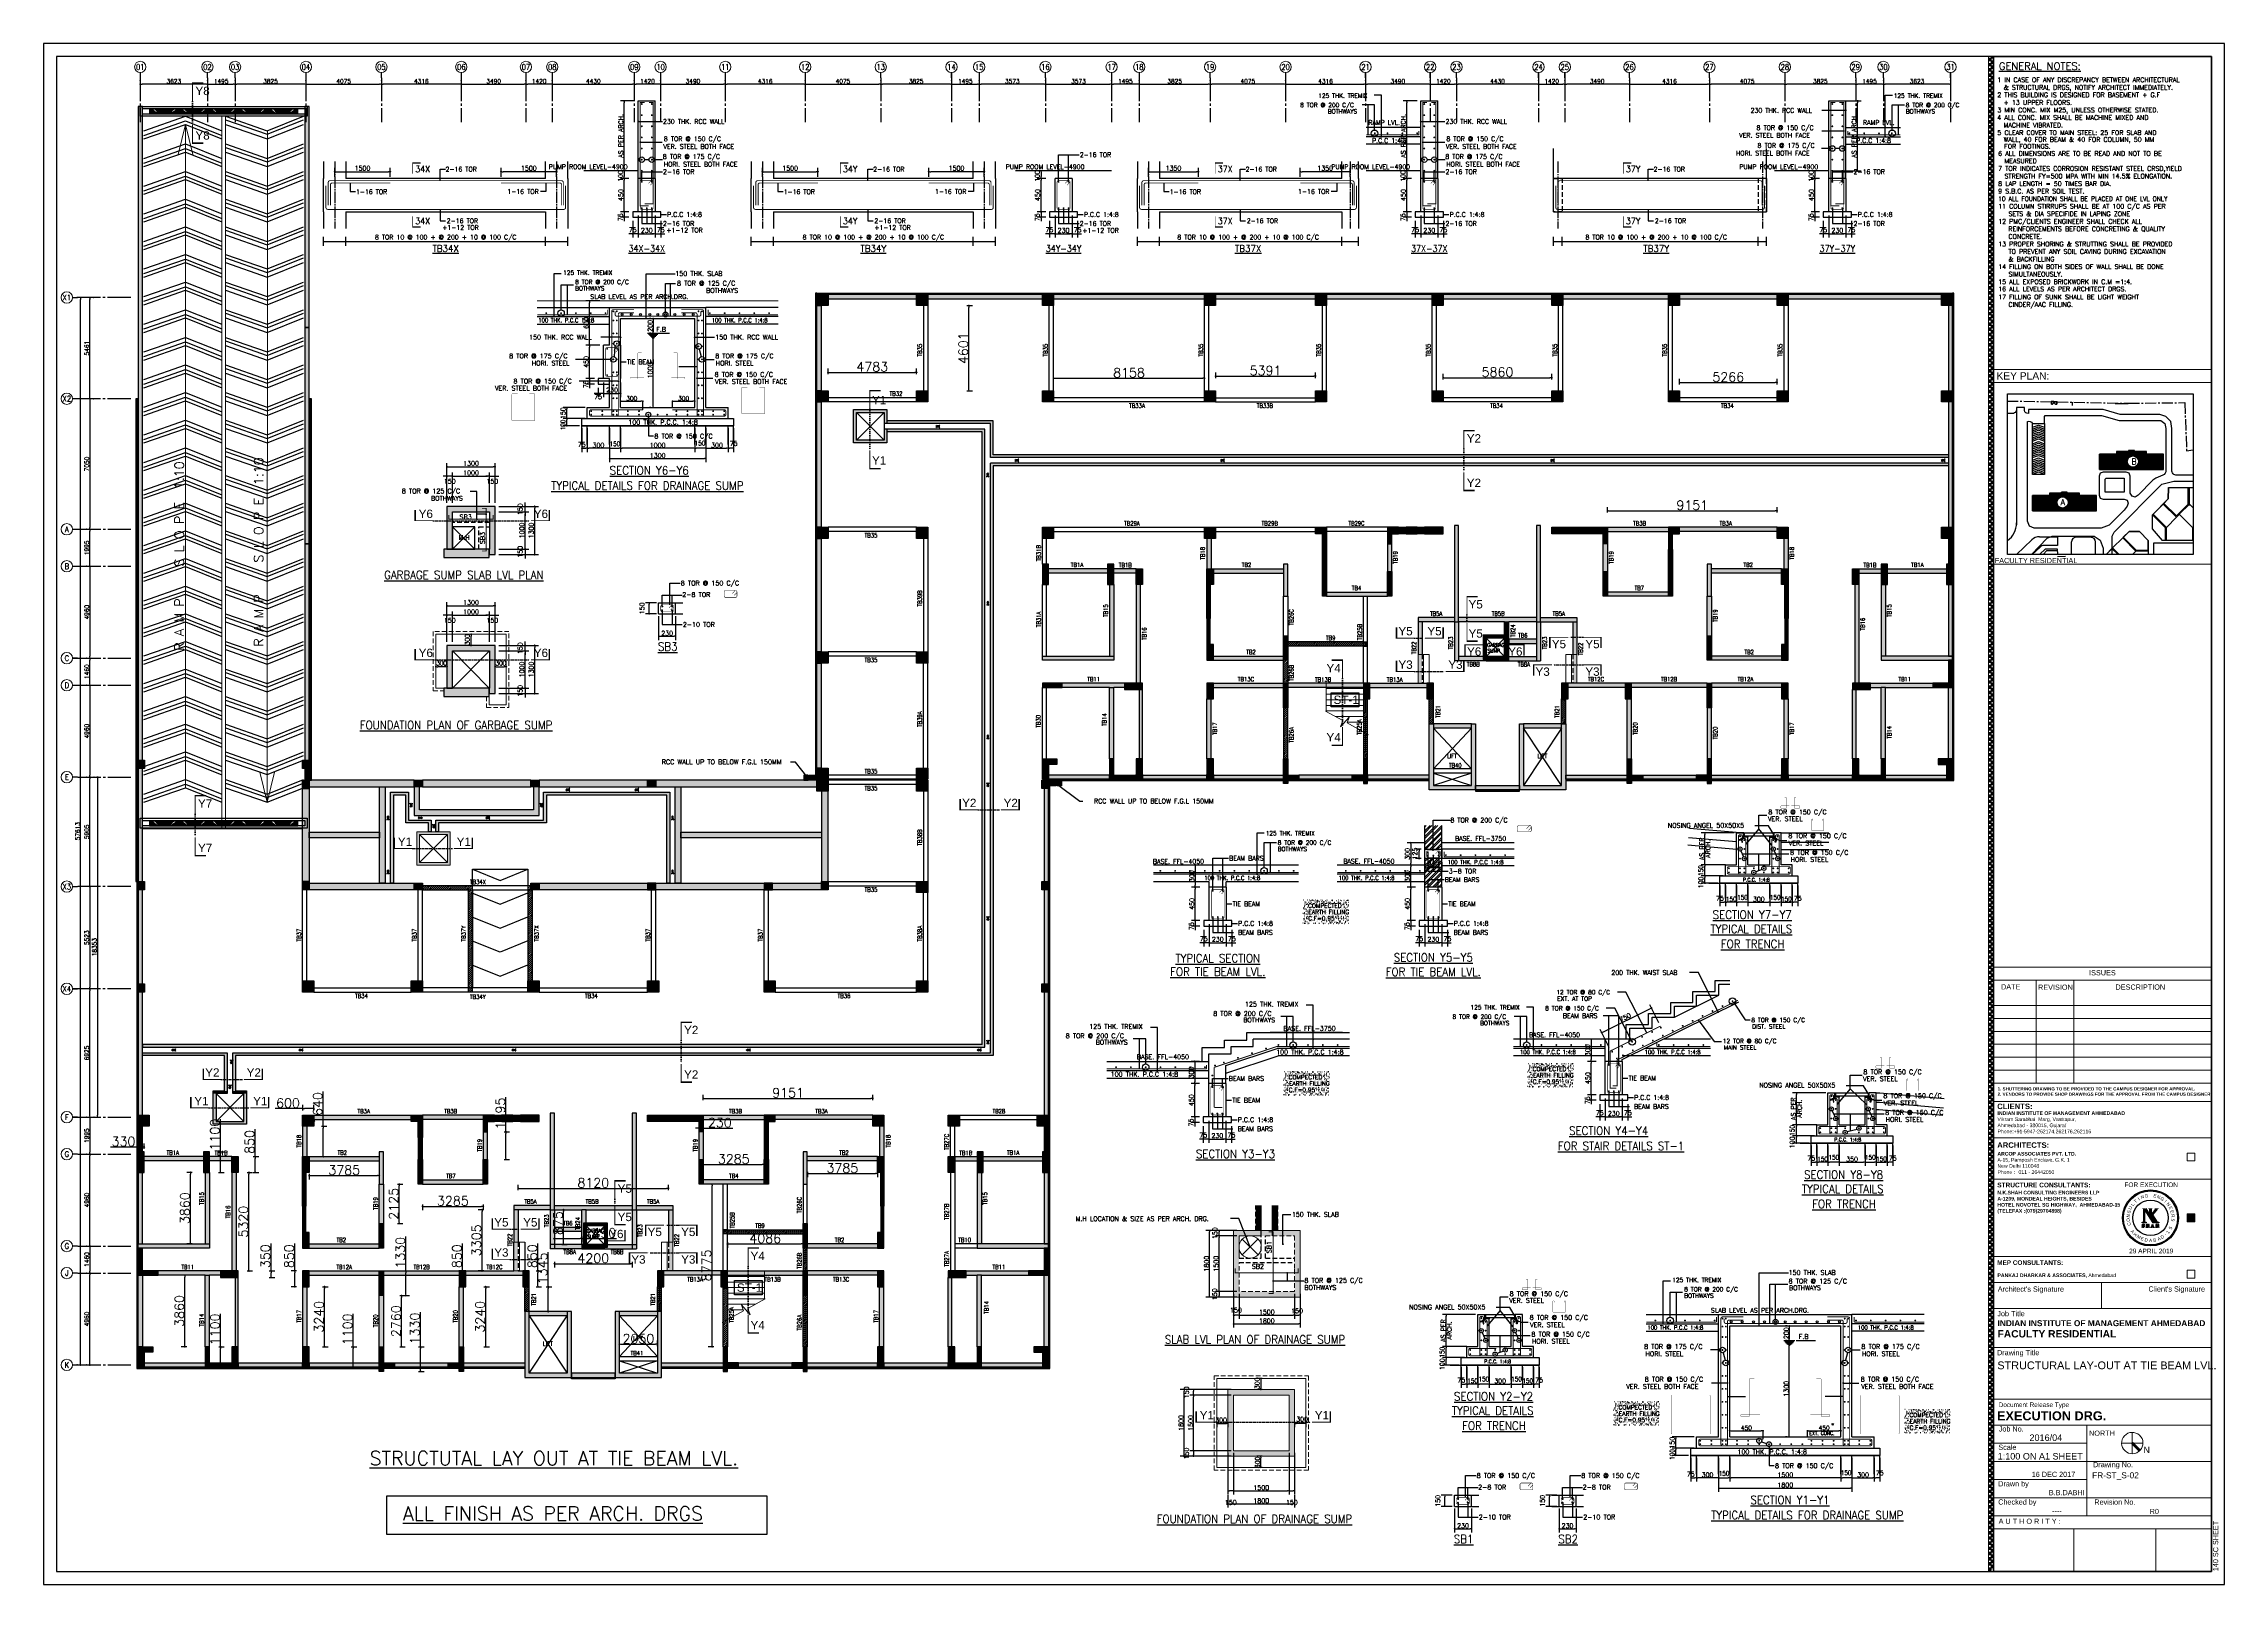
# Model space of a CAD drawing. Extents: x -200722 to 834823, y -494970 to 88783.
# Drawn here: x 222673 to 340413, y -349087 to -265927 of the extents above; entities that cross this region are included whole.
import ezdxf
from ezdxf.enums import TextEntityAlignment as Align

# ---------------------------------------------------------------- set-up
doc = ezdxf.new("R2010")
doc.units = 0
doc.header["$LTSCALE"] = 100
doc.header["$MEASUREMENT"] = 0
doc.set_wipeout_variables(frame=1)
doc.header["$PDMODE"] = 34
for name, pattern in [('ACAD_ISO04W100', [30, 24, -3, 0, -3]), ('CENTER', [2, 1.25, -0.25, 0.25, -0.25]), ('CENTER2', [1.125, 0.75, -0.125, 0.125, -0.125]), ('CL', [3.25, 2.5, -0.25, 0.25, -0.25]), ('Dashed', [705.555558, 352.777779, -352.777779]), ('DOT', [0.25, 0, -0.25]), ('HIDDEN', [0.375, 0.25, -0.125]), ('HIDDEN2', [0.1875, 0.125, -0.0625]), ('SJ', [4.25, 3, -0.25, 0.25, -0.25, 0.25, -0.25])]:
    doc.linetypes.add(name, pattern=pattern)
doc.layers.get('0').update_dxf_attribs({"linetype": 'CONTINUOUS'})
doc.layers.get('DEFPOINTS').update_dxf_attribs({"linetype": 'CONTINUOUS'})
for name, color, linetype, lineweight in [('1_COLUMN', 4, 'CONTINUOUS', 5), ('1_STAIRS', 6, 'CONTINUOUS', 5), ('9_TITLE TEXT', 7, 'CONTINUOUS', 20), ('A-BEAM', 4, 'CONTINUOUS', 5), ('A-GRIDMARKER', 250, 'CONTINUOUS', 5), ('A-MEP', 7, 'CONTINUOUS', 18), ('A_FLOOR DRAIN', 3, 'CONTINUOUS', 5), ('DRAIN', 5, 'CONTINUOUS', 9), ('HATCH', 252, 'CONTINUOUS', 30), ('PIPE', 140, 'CONTINUOUS', 9)]:
    doc.layers.add(name, color=color, linetype=linetype, lineweight=lineweight)
for name, color, linetype in [('5', 4, 'CONTINUOUS'), ('A-Grid', 5, 'ACAD_ISO04W100'), ('A_LEVEL', 3, 'CONTINUOUS'), ('ARO', 7, 'CONTINUOUS'), ('B_NO', 3, 'CONTINUOUS'), ('B_PLAN', 3, 'CONTINUOUS'), ('BEAM', 4, 'CONTINUOUS'), ('BEAMS', 4, 'HIDDEN2'), ('CL', 8, 'CL'), ('COL', 150, 'CONTINUOUS'), ('COL. SHED. STEEL.', 6, 'CONTINUOUS'), ('COL_H', 235, 'CONTINUOUS'), ('COR STEEL TAX', 2, 'CONTINUOUS'), ('DIM', 3, 'CONTINUOUS'), ('DIMENSION', 7, 'CONTINUOUS'), ('FOOTING DIM', 4, 'CONTINUOUS'), ('HATCH WALL', 8, 'CONTINUOUS'), ('NAME PLAT-01', 251, 'CONTINUOUS'), ('PIT WALL', 6, 'CONTINUOUS'), ('PL-Drain channel', 5, 'CONTINUOUS'), ('RCCWALL', 6, 'CONTINUOUS'), ('SEC. ENL M', 4, 'CONTINUOUS'), ('SLAB THK.', 2, 'CONTINUOUS'), ('STAMP', 20, 'SJ'), ('STEEL', 6, 'CONTINUOUS'), ('TEXT', 2, 'CONTINUOUS')]:
    doc.layers.add(name, color=color, linetype=linetype)
doc.styles.add('AR', font='arial.ttf')
doc.styles.add('ROMANS', font='romans.shx')
doc.styles.add('SANSSERIF', font='SAS_____.pfb', dxfattribs={"height": 325})
doc.styles.get("Standard").update_dxf_attribs({"font": 'simplex.shx'})
doc.styles.add('TIMES-N', font='arial.ttf')
doc.styles.add('TITLES', font='arial.ttf')
doc.dimstyles.new('01 S.K', dxfattribs={"dimtxt": 230, "dimasz": 100, "dimexe": 200, "dimexo": 100, "dimgap": 50, "dimtad": 1, "dimdec": 0, "dimzin": 0, "dimdsep": 46, "dimtxsty": 'Standard', "dimblk": 'DOT', "dimcen": 0.09, "dimclrd": 4, "dimclre": 4, "dimclrt": 4, "dimadec": 0, "dimazin": 0, "dimtfac": 1, "dimtdec": 0, "dimtofl": 0, "dimtmove": 0, "dimatfit": 3, "dimfxl": 2, "dimtolj": 1, "dimtzin": 0, "dimarcsym": 1})
doc.dimstyles.new('02 sk', dxfattribs={"dimtxt": 200, "dimasz": 100, "dimexe": 100, "dimexo": 50, "dimgap": 50, "dimtad": 1, "dimdec": 0, "dimzin": 0, "dimdsep": 46, "dimtxsty": 'Standard', "dimblk": 'DOT', "dimcen": 0.09, "dimclrt": 3, "dimadec": 0, "dimazin": 0, "dimtfac": 1, "dimtdec": 0, "dimtofl": 0, "dimtmove": 0, "dimatfit": 3, "dimldrblk": 'DOT', "dimfxl": 1, "dimtolj": 1, "dimtzin": 0, "dimarcsym": 1})
doc.dimstyles.new('STANDARD$0', dxfattribs={"dimtxt": 2.5, "dimasz": 2.5, "dimexe": 2, "dimexo": 0.7, "dimgap": 0.9, "dimtad": 1, "dimdec": 0, "dimdsep": 46, "dimtxsty": 'ROMANS', "dimcen": 0.09, "dimclrd": 4, "dimclre": 4, "dimclrt": 3, "dimadec": 0, "dimazin": 0, "dimtfac": 1, "dimtdec": 0, "dimtmove": 0, "dimatfit": 3, "dimfxl": 1, "dimtolj": 1, "dimtzin": 0, "dimarcsym": 0})
pattern_1 = [(45, (0, -330671.425), (-26.5165043, 26.5165043), [])]
pattern_2 = [(90, (118636.594, -370060.674), (-52.421095, 9e-15), []), (180, (118636.594, -370060.674), (-9e-15, -52.421095), [])]
pattern_3 = [(45, (-70, -330671.425), (-26.5165043, 26.5165043), [])]

# ---------------------------------------------------------------- blocks, each defined once
blk = doc.blocks.new('TITLE CHAIN')
at = {"layer": '9_TITLE TEXT'}
h = blk.add_hatch(color=256, dxfattribs=at)
h.dxf.hatch_style = 1
h.paths.add_polyline_path([(0, -1.62), (1, -1.62), (1, -0.62), (0, -0.62)])
h = blk.add_hatch(color=256, dxfattribs=at)
h.dxf.hatch_style = 1
h.paths.add_polyline_path([(0, -3.62), (1, -3.62), (1, -2.62), (0, -2.62)])
h = blk.add_hatch(color=256, dxfattribs=at)
h.dxf.hatch_style = 1
h.paths.add_polyline_path([(0, -5.62), (1, -5.62), (1, -4.62), (0, -4.62)])
h = blk.add_hatch(color=256, dxfattribs=at)
h.dxf.hatch_style = 1
h.paths.add_polyline_path([(0, -7.62), (1, -7.62), (1, -6.62), (0, -6.62)])
h = blk.add_hatch(color=256, dxfattribs=at)
h.dxf.hatch_style = 1
h.paths.add_polyline_path([(1, -0.62), (2, -0.62), (2, 0), (1, 0)])
h = blk.add_hatch(color=256, dxfattribs=at)
h.dxf.hatch_style = 1
h.paths.add_polyline_path([(1, -2.62), (2, -2.62), (2, -1.62), (1, -1.62)])
h = blk.add_hatch(color=256, dxfattribs=at)
h.dxf.hatch_style = 1
h.paths.add_polyline_path([(1, -4.62), (2, -4.62), (2, -3.62), (1, -3.62)])
h = blk.add_hatch(color=256, dxfattribs=at)
h.dxf.hatch_style = 1
h.paths.add_polyline_path([(1, -6.62), (2, -6.62), (2, -5.62), (1, -5.62)])
h = blk.add_hatch(color=256, dxfattribs=at)
h.dxf.hatch_style = 1
h.paths.add_polyline_path([(1, -8.62), (2, -8.62), (2, -7.62), (1, -7.62)])
h = blk.add_hatch(color=256, dxfattribs=at)
h.dxf.hatch_style = 1
h.paths.add_polyline_path([(0, -9.62), (1, -9.62), (1, -8.62), (0, -8.62)])
h = blk.add_hatch(color=256, dxfattribs=at)
h.dxf.hatch_style = 1
h.paths.add_polyline_path([(0, -11.62), (1, -11.62), (1, -10.62), (0, -10.62)])
h = blk.add_hatch(color=256, dxfattribs=at)
h.dxf.hatch_style = 1
h.paths.add_polyline_path([(0, -13.62), (1, -13.62), (1, -12.62), (0, -12.62)])
h = blk.add_hatch(color=256, dxfattribs=at)
h.dxf.hatch_style = 1
h.paths.add_polyline_path([(0, -15.62), (1, -15.62), (1, -14.62), (0, -14.62)])
h = blk.add_hatch(color=256, dxfattribs=at)
h.dxf.hatch_style = 1
h.paths.add_polyline_path([(0, -17.62), (1, -17.62), (1, -16.62), (0, -16.62)])
h = blk.add_hatch(color=256, dxfattribs=at)
h.dxf.hatch_style = 1
h.paths.add_polyline_path([(1, -10.62), (2, -10.62), (2, -9.62), (1, -9.62)])
h = blk.add_hatch(color=256, dxfattribs=at)
h.dxf.hatch_style = 1
h.paths.add_polyline_path([(1, -12.62), (2, -12.62), (2, -11.62), (1, -11.62)])
h = blk.add_hatch(color=256, dxfattribs=at)
h.dxf.hatch_style = 1
h.paths.add_polyline_path([(1, -14.62), (2, -14.62), (2, -13.62), (1, -13.62)])
h = blk.add_hatch(color=256, dxfattribs=at)
h.dxf.hatch_style = 1
h.paths.add_polyline_path([(1, -16.62), (2, -16.62), (2, -15.62), (1, -15.62)])
h = blk.add_hatch(color=256, dxfattribs=at)
h.dxf.hatch_style = 1
h.paths.add_polyline_path([(0, -19.62), (1, -19.62), (1, -18.62), (0, -18.62)])
h = blk.add_hatch(color=256, dxfattribs=at)
h.dxf.hatch_style = 1
h.paths.add_polyline_path([(0, -21.62), (1, -21.62), (1, -20.62), (0, -20.62)])
h = blk.add_hatch(color=256, dxfattribs=at)
h.dxf.hatch_style = 1
h.paths.add_polyline_path([(0, -23.62), (1, -23.62), (1, -22.62), (0, -22.62)])
h = blk.add_hatch(color=256, dxfattribs=at)
h.dxf.hatch_style = 1
h.paths.add_polyline_path([(0, -25.62), (1, -25.62), (1, -24.62), (0, -24.62)])
h = blk.add_hatch(color=256, dxfattribs=at)
h.dxf.hatch_style = 1
h.paths.add_polyline_path([(1, -18.62), (2, -18.62), (2, -17.62), (1, -17.62)])
h = blk.add_hatch(color=256, dxfattribs=at)
h.dxf.hatch_style = 1
h.paths.add_polyline_path([(1, -20.62), (2, -20.62), (2, -19.62), (1, -19.62)])
h = blk.add_hatch(color=256, dxfattribs=at)
h.dxf.hatch_style = 1
h.paths.add_polyline_path([(1, -22.62), (2, -22.62), (2, -21.62), (1, -21.62)])
h = blk.add_hatch(color=256, dxfattribs=at)
h.dxf.hatch_style = 1
h.paths.add_polyline_path([(1, -24.62), (2, -24.62), (2, -23.62), (1, -23.62)])
h = blk.add_hatch(color=256, dxfattribs=at)
h.dxf.hatch_style = 1
h.paths.add_polyline_path([(0, -27.62), (1, -27.62), (1, -26.62), (0, -26.62)])
h = blk.add_hatch(color=256, dxfattribs=at)
h.dxf.hatch_style = 1
h.paths.add_polyline_path([(0, -29.62), (1, -29.62), (1, -28.62), (0, -28.62)])
h = blk.add_hatch(color=256, dxfattribs=at)
h.dxf.hatch_style = 1
h.paths.add_polyline_path([(0, -31.62), (1, -31.62), (1, -30.62), (0, -30.62)])
h = blk.add_hatch(color=256, dxfattribs=at)
h.dxf.hatch_style = 1
h.paths.add_polyline_path([(0, -33.62), (1, -33.62), (1, -32.62), (0, -32.62)])
h = blk.add_hatch(color=256, dxfattribs=at)
h.dxf.hatch_style = 1
h.paths.add_polyline_path([(1, -26.62), (2, -26.62), (2, -25.62), (1, -25.62)])
h = blk.add_hatch(color=256, dxfattribs=at)
h.dxf.hatch_style = 1
h.paths.add_polyline_path([(1, -28.62), (2, -28.62), (2, -27.62), (1, -27.62)])
h = blk.add_hatch(color=256, dxfattribs=at)
h.dxf.hatch_style = 1
h.paths.add_polyline_path([(1, -30.62), (2, -30.62), (2, -29.62), (1, -29.62)])
h = blk.add_hatch(color=256, dxfattribs=at)
h.dxf.hatch_style = 1
h.paths.add_polyline_path([(1, -32.62), (2, -32.62), (2, -31.62), (1, -31.62)])
h = blk.add_hatch(color=256, dxfattribs=at)
h.dxf.hatch_style = 1
h.paths.add_polyline_path([(1, -34.62), (2, -34.62), (2, -33.62), (1, -33.62)])
h = blk.add_hatch(color=256, dxfattribs=at)
h.dxf.hatch_style = 1
h.paths.add_polyline_path([(0, -35.62), (1, -35.62), (1, -34.62), (0, -34.62)])
h = blk.add_hatch(color=256, dxfattribs=at)
h.dxf.hatch_style = 1
h.paths.add_polyline_path([(0, -37.62), (1, -37.62), (1, -36.62), (0, -36.62)])
h = blk.add_hatch(color=256, dxfattribs=at)
h.dxf.hatch_style = 1
h.paths.add_polyline_path([(0, -39.62), (1, -39.62), (1, -38.62), (0, -38.62)])
h = blk.add_hatch(color=256, dxfattribs=at)
h.dxf.hatch_style = 1
h.paths.add_polyline_path([(0, -41.62), (1, -41.62), (1, -40.62), (0, -40.62)])
h = blk.add_hatch(color=256, dxfattribs=at)
h.dxf.hatch_style = 1
h.paths.add_polyline_path([(1, -36.62), (2, -36.62), (2, -35.62), (1, -35.62)])
h = blk.add_hatch(color=256, dxfattribs=at)
h.dxf.hatch_style = 1
h.paths.add_polyline_path([(1, -38.62), (2, -38.62), (2, -37.62), (1, -37.62)])
h = blk.add_hatch(color=256, dxfattribs=at)
h.dxf.hatch_style = 1
h.paths.add_polyline_path([(1, -40.62), (2, -40.62), (2, -39.62), (1, -39.62)])
h = blk.add_hatch(color=256, dxfattribs=at)
h.dxf.hatch_style = 1
h.paths.add_polyline_path([(1, -42.62), (2, -42.62), (2, -41.62), (1, -41.62)])
h = blk.add_hatch(color=256, dxfattribs=at)
h.dxf.hatch_style = 1
h.paths.add_polyline_path([(0, -43.62), (1, -43.62), (1, -42.62), (0, -42.62)])
h = blk.add_hatch(color=256, dxfattribs=at)
h.dxf.hatch_style = 1
h.paths.add_polyline_path([(0, -45.62), (1, -45.62), (1, -44.62), (0, -44.62)])
h = blk.add_hatch(color=256, dxfattribs=at)
h.dxf.hatch_style = 1
h.paths.add_polyline_path([(0, -47.62), (1, -47.62), (1, -46.62), (0, -46.62)])
h = blk.add_hatch(color=256, dxfattribs=at)
h.dxf.hatch_style = 1
h.paths.add_polyline_path([(0, -49.62), (1, -49.62), (1, -48.62), (0, -48.62)])
h = blk.add_hatch(color=256, dxfattribs=at)
h.dxf.hatch_style = 1
h.paths.add_polyline_path([(1, -44.62), (2, -44.62), (2, -43.62), (1, -43.62)])
h = blk.add_hatch(color=256, dxfattribs=at)
h.dxf.hatch_style = 1
h.paths.add_polyline_path([(1, -46.62), (2, -46.62), (2, -45.62), (1, -45.62)])
h = blk.add_hatch(color=256, dxfattribs=at)
h.dxf.hatch_style = 1
h.paths.add_polyline_path([(1, -48.62), (2, -48.62), (2, -47.62), (1, -47.62)])
h = blk.add_hatch(color=256, dxfattribs=at)
h.dxf.hatch_style = 1
h.paths.add_polyline_path([(1, -50.62), (2, -50.62), (2, -49.62), (1, -49.62)])
h = blk.add_hatch(color=256, dxfattribs=at)
h.dxf.hatch_style = 1
h.paths.add_polyline_path([(0, -51.62), (1, -51.62), (1, -50.62), (0, -50.62)])
h = blk.add_hatch(color=256, dxfattribs=at)
h.dxf.hatch_style = 1
h.paths.add_polyline_path([(0, -53.62), (1, -53.62), (1, -52.62), (0, -52.62)])
h = blk.add_hatch(color=256, dxfattribs=at)
h.dxf.hatch_style = 1
h.paths.add_polyline_path([(0, -55.62), (1, -55.62), (1, -54.62), (0, -54.62)])
h = blk.add_hatch(color=256, dxfattribs=at)
h.dxf.hatch_style = 1
h.paths.add_polyline_path([(0, -57.62), (1, -57.62), (1, -56.62), (0, -56.62)])
h = blk.add_hatch(color=256, dxfattribs=at)
h.dxf.hatch_style = 1
h.paths.add_polyline_path([(0, -59.62), (1, -59.62), (1, -58.62), (0, -58.62)])
h = blk.add_hatch(color=256, dxfattribs=at)
h.dxf.hatch_style = 1
h.paths.add_polyline_path([(1, -52.62), (2, -52.62), (2, -51.62), (1, -51.62)])
h = blk.add_hatch(color=256, dxfattribs=at)
h.dxf.hatch_style = 1
h.paths.add_polyline_path([(1, -54.62), (2, -54.62), (2, -53.62), (1, -53.62)])
h = blk.add_hatch(color=256, dxfattribs=at)
h.dxf.hatch_style = 1
h.paths.add_polyline_path([(1, -56.62), (2, -56.62), (2, -55.62), (1, -55.62)])
h = blk.add_hatch(color=256, dxfattribs=at)
h.dxf.hatch_style = 1
h.paths.add_polyline_path([(1, -58.62), (2, -58.62), (2, -57.62), (1, -57.62)])
h = blk.add_hatch(color=256, dxfattribs=at)
h.dxf.hatch_style = 1
h.paths.add_polyline_path([(0, -61.62), (1, -61.62), (1, -60.62), (0, -60.62)])
h = blk.add_hatch(color=256, dxfattribs=at)
h.dxf.hatch_style = 1
h.paths.add_polyline_path([(0, -63.62), (1, -63.62), (1, -62.62), (0, -62.62)])
h = blk.add_hatch(color=256, dxfattribs=at)
h.dxf.hatch_style = 1
h.paths.add_polyline_path([(0, -65.62), (1, -65.62), (1, -64.62), (0, -64.62)])
h = blk.add_hatch(color=256, dxfattribs=at)
h.dxf.hatch_style = 1
h.paths.add_polyline_path([(0, -67.62), (1, -67.62), (1, -66.62), (0, -66.62)])
h = blk.add_hatch(color=256, dxfattribs=at)
h.dxf.hatch_style = 1
h.paths.add_polyline_path([(1, -60.62), (2, -60.62), (2, -59.62), (1, -59.62)])
h = blk.add_hatch(color=256, dxfattribs=at)
h.dxf.hatch_style = 1
h.paths.add_polyline_path([(1, -62.62), (2, -62.62), (2, -61.62), (1, -61.62)])
h = blk.add_hatch(color=256, dxfattribs=at)
h.dxf.hatch_style = 1
h.paths.add_polyline_path([(1, -64.62), (2, -64.62), (2, -63.62), (1, -63.62)])
h = blk.add_hatch(color=256, dxfattribs=at)
h.dxf.hatch_style = 1
h.paths.add_polyline_path([(1, -66.62), (2, -66.62), (2, -65.62), (1, -65.62)])
h = blk.add_hatch(color=256, dxfattribs=at)
h.dxf.hatch_style = 1
h.paths.add_polyline_path([(0, -69.62), (1, -69.62), (1, -68.62), (0, -68.62)])
h = blk.add_hatch(color=256, dxfattribs=at)
h.dxf.hatch_style = 1
h.paths.add_polyline_path([(0, -71.62), (1, -71.62), (1, -70.62), (0, -70.62)])
h = blk.add_hatch(color=256, dxfattribs=at)
h.dxf.hatch_style = 1
h.paths.add_polyline_path([(0, -73.62), (1, -73.62), (1, -72.62), (0, -72.62)])
h = blk.add_hatch(color=256, dxfattribs=at)
h.dxf.hatch_style = 1
h.paths.add_polyline_path([(0, -75.62), (1, -75.62), (1, -74.62), (0, -74.62)])
h = blk.add_hatch(color=256, dxfattribs=at)
h.dxf.hatch_style = 1
h.paths.add_polyline_path([(1, -68.62), (2, -68.62), (2, -67.62), (1, -67.62)])
h = blk.add_hatch(color=256, dxfattribs=at)
h.dxf.hatch_style = 1
h.paths.add_polyline_path([(1, -70.62), (2, -70.62), (2, -69.62), (1, -69.62)])
h = blk.add_hatch(color=256, dxfattribs=at)
h.dxf.hatch_style = 1
h.paths.add_polyline_path([(1, -72.62), (2, -72.62), (2, -71.62), (1, -71.62)])
h = blk.add_hatch(color=256, dxfattribs=at)
h.dxf.hatch_style = 1
h.paths.add_polyline_path([(1, -74.62), (2, -74.62), (2, -73.62), (1, -73.62)])
h = blk.add_hatch(color=256, dxfattribs=at)
h.dxf.hatch_style = 1
h.paths.add_polyline_path([(1, -76.62), (2, -76.62), (2, -75.62), (1, -75.62)])
h = blk.add_hatch(color=256, dxfattribs=at)
h.dxf.hatch_style = 1
h.paths.add_polyline_path([(0, -77.62), (1, -77.62), (1, -76.62), (0, -76.62)])
h = blk.add_hatch(color=256, dxfattribs=at)
h.dxf.hatch_style = 1
h.paths.add_polyline_path([(0, -79.62), (1, -79.62), (1, -78.62), (0, -78.62)])
h = blk.add_hatch(color=256, dxfattribs=at)
h.dxf.hatch_style = 1
h.paths.add_polyline_path([(0, -81.62), (1, -81.62), (1, -80.62), (0, -80.62)])
h = blk.add_hatch(color=256, dxfattribs=at)
h.dxf.hatch_style = 1
h.paths.add_polyline_path([(0, -83.62), (1, -83.62), (1, -82.62), (0, -82.62)])
h = blk.add_hatch(color=256, dxfattribs=at)
h.dxf.hatch_style = 1
h.paths.add_polyline_path([(1, -78.62), (2, -78.62), (2, -77.62), (1, -77.62)])
h = blk.add_hatch(color=256, dxfattribs=at)
h.dxf.hatch_style = 1
h.paths.add_polyline_path([(1, -80.62), (2, -80.62), (2, -79.62), (1, -79.62)])
h = blk.add_hatch(color=256, dxfattribs=at)
h.dxf.hatch_style = 1
h.paths.add_polyline_path([(1, -82.62), (2, -82.62), (2, -81.62), (1, -81.62)])
h = blk.add_hatch(color=256, dxfattribs=at)
h.dxf.hatch_style = 1
h.paths.add_polyline_path([(1, -84.62), (2, -84.62), (2, -83.62), (1, -83.62)])
h = blk.add_hatch(color=256, dxfattribs=at)
h.dxf.hatch_style = 1
h.paths.add_polyline_path([(0, -85.62), (1, -85.62), (1, -84.62), (0, -84.62)])
h = blk.add_hatch(color=256, dxfattribs=at)
h.dxf.hatch_style = 1
h.paths.add_polyline_path([(0, -87.62), (1, -87.62), (1, -86.62), (0, -86.62)])
h = blk.add_hatch(color=256, dxfattribs=at)
h.dxf.hatch_style = 1
h.paths.add_polyline_path([(0, -89.62), (1, -89.62), (1, -88.62), (0, -88.62)])
h = blk.add_hatch(color=256, dxfattribs=at)
h.dxf.hatch_style = 1
h.paths.add_polyline_path([(0, -91.62), (1, -91.62), (1, -90.62), (0, -90.62)])
h = blk.add_hatch(color=256, dxfattribs=at)
h.dxf.hatch_style = 1
h.paths.add_polyline_path([(1, -86.62), (2, -86.62), (2, -85.62), (1, -85.62)])
h = blk.add_hatch(color=256, dxfattribs=at)
h.dxf.hatch_style = 1
h.paths.add_polyline_path([(1, -88.62), (2, -88.62), (2, -87.62), (1, -87.62)])
h = blk.add_hatch(color=256, dxfattribs=at)
h.dxf.hatch_style = 1
h.paths.add_polyline_path([(1, -90.62), (2, -90.62), (2, -89.62), (1, -89.62)])
h = blk.add_hatch(color=256, dxfattribs=at)
h.dxf.hatch_style = 1
h.paths.add_polyline_path([(1, -92.62), (2, -92.62), (2, -91.62), (1, -91.62)])
h = blk.add_hatch(color=256, dxfattribs=at)
h.dxf.hatch_style = 1
h.paths.add_polyline_path([(0, -93.62), (1, -93.62), (1, -92.62), (0, -92.62)])
h = blk.add_hatch(color=256, dxfattribs=at)
h.dxf.hatch_style = 1
h.paths.add_polyline_path([(0, -95.62), (1, -95.62), (1, -94.62), (0, -94.62)])
h = blk.add_hatch(color=256, dxfattribs=at)
h.dxf.hatch_style = 1
h.paths.add_polyline_path([(0, -97.62), (1, -97.62), (1, -96.62), (0, -96.62)])
h = blk.add_hatch(color=256, dxfattribs=at)
h.dxf.hatch_style = 1
h.paths.add_polyline_path([(0, -99.62), (1, -99.62), (1, -98.62), (0, -98.62)])
h = blk.add_hatch(color=256, dxfattribs=at)
h.dxf.hatch_style = 1
h.paths.add_polyline_path([(0, -101.62), (1, -101.62), (1, -100.62), (0, -100.62)])
h = blk.add_hatch(color=256, dxfattribs=at)
h.dxf.hatch_style = 1
h.paths.add_polyline_path([(1, -94.62), (2, -94.62), (2, -93.62), (1, -93.62)])
h = blk.add_hatch(color=256, dxfattribs=at)
h.dxf.hatch_style = 1
h.paths.add_polyline_path([(1, -96.62), (2, -96.62), (2, -95.62), (1, -95.62)])
h = blk.add_hatch(color=256, dxfattribs=at)
h.dxf.hatch_style = 1
h.paths.add_polyline_path([(1, -98.62), (2, -98.62), (2, -97.62), (1, -97.62)])
h = blk.add_hatch(color=256, dxfattribs=at)
h.dxf.hatch_style = 1
h.paths.add_polyline_path([(1, -100.62), (2, -100.62), (2, -99.62), (1, -99.62)])
h = blk.add_hatch(color=256, dxfattribs=at)
h.dxf.hatch_style = 1
h.paths.add_polyline_path([(0, -103.62), (1, -103.62), (1, -102.62), (0, -102.62)])
h = blk.add_hatch(color=256, dxfattribs=at)
h.dxf.hatch_style = 1
h.paths.add_polyline_path([(0, -105.62), (1, -105.62), (1, -104.62), (0, -104.62)])
h = blk.add_hatch(color=256, dxfattribs=at)
h.dxf.hatch_style = 1
h.paths.add_polyline_path([(0, -107.62), (1, -107.62), (1, -106.62), (0, -106.62)])
h = blk.add_hatch(color=256, dxfattribs=at)
h.dxf.hatch_style = 1
h.paths.add_polyline_path([(0, -109.62), (1, -109.62), (1, -108.62), (0, -108.62)])
h = blk.add_hatch(color=256, dxfattribs=at)
h.dxf.hatch_style = 1
h.paths.add_polyline_path([(1, -102.62), (2, -102.62), (2, -101.62), (1, -101.62)])
h = blk.add_hatch(color=256, dxfattribs=at)
h.dxf.hatch_style = 1
h.paths.add_polyline_path([(1, -104.62), (2, -104.62), (2, -103.62), (1, -103.62)])
h = blk.add_hatch(color=256, dxfattribs=at)
h.dxf.hatch_style = 1
h.paths.add_polyline_path([(1, -106.62), (2, -106.62), (2, -105.62), (1, -105.62)])
h = blk.add_hatch(color=256, dxfattribs=at)
h.dxf.hatch_style = 1
h.paths.add_polyline_path([(1, -108.62), (2, -108.62), (2, -107.62), (1, -107.62)])
h = blk.add_hatch(color=256, dxfattribs=at)
h.dxf.hatch_style = 1
h.paths.add_polyline_path([(0, -111.62), (1, -111.62), (1, -110.62), (0, -110.62)])
h = blk.add_hatch(color=256, dxfattribs=at)
h.dxf.hatch_style = 1
h.paths.add_polyline_path([(0, -113.62), (1, -113.62), (1, -112.62), (0, -112.62)])
h = blk.add_hatch(color=256, dxfattribs=at)
h.dxf.hatch_style = 1
h.paths.add_polyline_path([(0, -115.62), (1, -115.62), (1, -114.62), (0, -114.62)])
h = blk.add_hatch(color=256, dxfattribs=at)
h.dxf.hatch_style = 1
h.paths.add_polyline_path([(0, -117.62), (1, -117.62), (1, -116.62), (0, -116.62)])
h = blk.add_hatch(color=256, dxfattribs=at)
h.dxf.hatch_style = 1
h.paths.add_polyline_path([(1, -110.62), (2, -110.62), (2, -109.62), (1, -109.62)])
h = blk.add_hatch(color=256, dxfattribs=at)
h.dxf.hatch_style = 1
h.paths.add_polyline_path([(1, -112.62), (2, -112.62), (2, -111.62), (1, -111.62)])
h = blk.add_hatch(color=256, dxfattribs=at)
h.dxf.hatch_style = 1
h.paths.add_polyline_path([(1, -114.62), (2, -114.62), (2, -113.62), (1, -113.62)])
h = blk.add_hatch(color=256, dxfattribs=at)
h.dxf.hatch_style = 1
h.paths.add_polyline_path([(1, -116.62), (2, -116.62), (2, -115.62), (1, -115.62)])
h = blk.add_hatch(color=256, dxfattribs=at)
h.dxf.hatch_style = 1
h.paths.add_polyline_path([(1, -118.62), (2, -118.62), (2, -117.62), (1, -117.62)])
h = blk.add_hatch(color=256, dxfattribs=at)
h.dxf.hatch_style = 1
h.paths.add_polyline_path([(0, -119.62), (1, -119.62), (1, -118.62), (0, -118.62)])
h = blk.add_hatch(color=256, dxfattribs=at)
h.dxf.hatch_style = 1
h.paths.add_polyline_path([(0, -121.62), (1, -121.62), (1, -120.62), (0, -120.62)])
h = blk.add_hatch(color=256, dxfattribs=at)
h.dxf.hatch_style = 1
h.paths.add_polyline_path([(0, -123.62), (1, -123.62), (1, -122.62), (0, -122.62)])
h = blk.add_hatch(color=256, dxfattribs=at)
h.dxf.hatch_style = 1
h.paths.add_polyline_path([(0, -125.62), (1, -125.62), (1, -124.62), (0, -124.62)])
h = blk.add_hatch(color=256, dxfattribs=at)
h.dxf.hatch_style = 1
h.paths.add_polyline_path([(1, -120.62), (2, -120.62), (2, -119.62), (1, -119.62)])
h = blk.add_hatch(color=256, dxfattribs=at)
h.dxf.hatch_style = 1
h.paths.add_polyline_path([(1, -122.62), (2, -122.62), (2, -121.62), (1, -121.62)])
h = blk.add_hatch(color=256, dxfattribs=at)
h.dxf.hatch_style = 1
h.paths.add_polyline_path([(1, -124.62), (2, -124.62), (2, -123.62), (1, -123.62)])
h = blk.add_hatch(color=256, dxfattribs=at)
h.dxf.hatch_style = 1
h.paths.add_polyline_path([(1, -126.62), (2, -126.62), (2, -125.62), (1, -125.62)])
h = blk.add_hatch(color=256, dxfattribs=at)
h.dxf.hatch_style = 1
h.paths.add_polyline_path([(0, -127.62), (1, -127.62), (1, -126.62), (0, -126.62)])
h = blk.add_hatch(color=256, dxfattribs=at)
h.dxf.hatch_style = 1
h.paths.add_polyline_path([(0, -129.62), (1, -129.62), (1, -128.62), (0, -128.62)])
h = blk.add_hatch(color=256, dxfattribs=at)
h.dxf.hatch_style = 1
h.paths.add_polyline_path([(0, -131.62), (1, -131.62), (1, -130.62), (0, -130.62)])
h = blk.add_hatch(color=256, dxfattribs=at)
h.dxf.hatch_style = 1
h.paths.add_polyline_path([(0, -133.62), (1, -133.62), (1, -132.62), (0, -132.62)])
h = blk.add_hatch(color=256, dxfattribs=at)
h.dxf.hatch_style = 1
h.paths.add_polyline_path([(1, -128.62), (2, -128.62), (2, -127.62), (1, -127.62)])
h = blk.add_hatch(color=256, dxfattribs=at)
h.dxf.hatch_style = 1
h.paths.add_polyline_path([(1, -130.62), (2, -130.62), (2, -129.62), (1, -129.62)])
h = blk.add_hatch(color=256, dxfattribs=at)
h.dxf.hatch_style = 1
h.paths.add_polyline_path([(1, -132.62), (2, -132.62), (2, -131.62), (1, -131.62)])
h = blk.add_hatch(color=256, dxfattribs=at)
h.dxf.hatch_style = 1
h.paths.add_polyline_path([(1, -134.62), (2, -134.62), (2, -133.62), (1, -133.62)])
h = blk.add_hatch(color=256, dxfattribs=at)
h.dxf.hatch_style = 1
h.paths.add_polyline_path([(0, -135.62), (1, -135.62), (1, -134.62), (0, -134.62)])
h = blk.add_hatch(color=256, dxfattribs=at)
h.dxf.hatch_style = 1
h.paths.add_polyline_path([(0, -137.62), (1, -137.62), (1, -136.62), (0, -136.62)])
h = blk.add_hatch(color=256, dxfattribs=at)
h.dxf.hatch_style = 1
h.paths.add_polyline_path([(0, -139.62), (1, -139.62), (1, -138.62), (0, -138.62)])
h = blk.add_hatch(color=256, dxfattribs=at)
h.dxf.hatch_style = 1
h.paths.add_polyline_path([(0, -141.62), (1, -141.62), (1, -140.62), (0, -140.62)])
h = blk.add_hatch(color=256, dxfattribs=at)
h.dxf.hatch_style = 1
h.paths.add_polyline_path([(0, -143.62), (1, -143.62), (1, -142.62), (0, -142.62)])
h = blk.add_hatch(color=256, dxfattribs=at)
h.dxf.hatch_style = 1
h.paths.add_polyline_path([(1, -136.62), (2, -136.62), (2, -135.62), (1, -135.62)])
h = blk.add_hatch(color=256, dxfattribs=at)
h.dxf.hatch_style = 1
h.paths.add_polyline_path([(1, -138.62), (2, -138.62), (2, -137.62), (1, -137.62)])
h = blk.add_hatch(color=256, dxfattribs=at)
h.dxf.hatch_style = 1
h.paths.add_polyline_path([(1, -140.62), (2, -140.62), (2, -139.62), (1, -139.62)])
h = blk.add_hatch(color=256, dxfattribs=at)
h.dxf.hatch_style = 1
h.paths.add_polyline_path([(1, -142.62), (2, -142.62), (2, -141.62), (1, -141.62)])
h = blk.add_hatch(color=256, dxfattribs=at)
h.dxf.hatch_style = 1
h.paths.add_polyline_path([(0, -145.62), (1, -145.62), (1, -144.62), (0, -144.62)])
h = blk.add_hatch(color=256, dxfattribs=at)
h.dxf.hatch_style = 1
h.paths.add_polyline_path([(0, -147.62), (1, -147.62), (1, -146.62), (0, -146.62)])
h = blk.add_hatch(color=256, dxfattribs=at)
h.dxf.hatch_style = 1
h.paths.add_polyline_path([(0, -149.62), (1, -149.62), (1, -148.62), (0, -148.62)])
h = blk.add_hatch(color=256, dxfattribs=at)
h.dxf.hatch_style = 1
h.paths.add_polyline_path([(0, -151.62), (1, -151.62), (1, -150.62), (0, -150.62)])
h = blk.add_hatch(color=256, dxfattribs=at)
h.dxf.hatch_style = 1
h.paths.add_polyline_path([(1, -144.62), (2, -144.62), (2, -143.62), (1, -143.62)])
h = blk.add_hatch(color=256, dxfattribs=at)
h.dxf.hatch_style = 1
h.paths.add_polyline_path([(1, -146.62), (2, -146.62), (2, -145.62), (1, -145.62)])
h = blk.add_hatch(color=256, dxfattribs=at)
h.dxf.hatch_style = 1
h.paths.add_polyline_path([(1, -148.62), (2, -148.62), (2, -147.62), (1, -147.62)])
h = blk.add_hatch(color=256, dxfattribs=at)
h.dxf.hatch_style = 1
h.paths.add_polyline_path([(1, -150.62), (2, -150.62), (2, -149.62), (1, -149.62)])
h = blk.add_hatch(color=256, dxfattribs=at)
h.dxf.hatch_style = 1
h.paths.add_polyline_path([(0, -153.62), (1, -153.62), (1, -152.62), (0, -152.62)])
h = blk.add_hatch(color=256, dxfattribs=at)
h.dxf.hatch_style = 1
h.paths.add_polyline_path([(0, -155.62), (1, -155.62), (1, -154.62), (0, -154.62)])
h = blk.add_hatch(color=256, dxfattribs=at)
h.dxf.hatch_style = 1
h.paths.add_polyline_path([(0, -157.62), (1, -157.62), (1, -156.62), (0, -156.62)])
h = blk.add_hatch(color=256, dxfattribs=at)
h.dxf.hatch_style = 1
h.paths.add_polyline_path([(0, -159.62), (1, -159.62), (1, -158.62), (0, -158.62)])
h = blk.add_hatch(color=256, dxfattribs=at)
h.dxf.hatch_style = 1
h.paths.add_polyline_path([(1, -152.62), (2, -152.62), (2, -151.62), (1, -151.62)])
h = blk.add_hatch(color=256, dxfattribs=at)
h.dxf.hatch_style = 1
h.paths.add_polyline_path([(1, -154.62), (2, -154.62), (2, -153.62), (1, -153.62)])
h = blk.add_hatch(color=256, dxfattribs=at)
h.dxf.hatch_style = 1
h.paths.add_polyline_path([(1, -156.62), (2, -156.62), (2, -155.62), (1, -155.62)])
h = blk.add_hatch(color=256, dxfattribs=at)
h.dxf.hatch_style = 1
h.paths.add_polyline_path([(1, -158.62), (2, -158.62), (2, -157.62), (1, -157.62)])
h = blk.add_hatch(color=256, dxfattribs=at)
h.dxf.hatch_style = 1
h.paths.add_polyline_path([(1, -160.62), (2, -160.62), (2, -159.62), (1, -159.62)])
h = blk.add_hatch(color=256, dxfattribs=at)
h.dxf.hatch_style = 1
h.paths.add_polyline_path([(0, -161.62), (1, -161.62), (1, -160.62), (0, -160.62)])
h = blk.add_hatch(color=256, dxfattribs=at)
h.dxf.hatch_style = 1
h.paths.add_polyline_path([(0, -163.62), (1, -163.62), (1, -162.62), (0, -162.62)])
h = blk.add_hatch(color=256, dxfattribs=at)
h.dxf.hatch_style = 1
h.paths.add_polyline_path([(0, -165.62), (1, -165.62), (1, -164.62), (0, -164.62)])
h = blk.add_hatch(color=256, dxfattribs=at)
h.dxf.hatch_style = 1
h.paths.add_polyline_path([(0, -167.62), (1, -167.62), (1, -166.62), (0, -166.62)])
h = blk.add_hatch(color=256, dxfattribs=at)
h.dxf.hatch_style = 1
h.paths.add_polyline_path([(1, -162.62), (2, -162.62), (2, -161.62), (1, -161.62)])
h = blk.add_hatch(color=256, dxfattribs=at)
h.dxf.hatch_style = 1
h.paths.add_polyline_path([(1, -164.62), (2, -164.62), (2, -163.62), (1, -163.62)])
h = blk.add_hatch(color=256, dxfattribs=at)
h.dxf.hatch_style = 1
h.paths.add_polyline_path([(1, -166.62), (2, -166.62), (2, -165.62), (1, -165.62)])
h = blk.add_hatch(color=256, dxfattribs=at)
h.dxf.hatch_style = 1
h.paths.add_polyline_path([(1, -168.62), (2, -168.62), (2, -167.62), (1, -167.62)])
h = blk.add_hatch(color=256, dxfattribs=at)
h.dxf.hatch_style = 1
h.paths.add_polyline_path([(0, -169.62), (1, -169.62), (1, -168.62), (0, -168.62)])
h = blk.add_hatch(color=256, dxfattribs=at)
h.dxf.hatch_style = 1
h.paths.add_polyline_path([(0, -171.62), (1, -171.62), (1, -170.62), (0, -170.62)])
h = blk.add_hatch(color=256, dxfattribs=at)
h.dxf.hatch_style = 1
h.paths.add_polyline_path([(0, -173.62), (1, -173.62), (1, -172.62), (0, -172.62)])
h = blk.add_hatch(color=256, dxfattribs=at)
h.dxf.hatch_style = 1
h.paths.add_polyline_path([(0, -175.62), (1, -175.62), (1, -174.62), (0, -174.62)])
h = blk.add_hatch(color=256, dxfattribs=at)
h.dxf.hatch_style = 1
h.paths.add_polyline_path([(1, -170.62), (2, -170.62), (2, -169.62), (1, -169.62)])
h = blk.add_hatch(color=256, dxfattribs=at)
h.dxf.hatch_style = 1
h.paths.add_polyline_path([(1, -172.62), (2, -172.62), (2, -171.62), (1, -171.62)])
h = blk.add_hatch(color=256, dxfattribs=at)
h.dxf.hatch_style = 1
h.paths.add_polyline_path([(1, -174.62), (2, -174.62), (2, -173.62), (1, -173.62)])
h = blk.add_hatch(color=256, dxfattribs=at)
h.dxf.hatch_style = 1
h.paths.add_polyline_path([(1, -176.62), (2, -176.62), (2, -175.62), (1, -175.62)])
h = blk.add_hatch(color=256, dxfattribs=at)
h.dxf.hatch_style = 1
h.paths.add_polyline_path([(0, -177.62), (1, -177.62), (1, -176.62), (0, -176.62)])
h = blk.add_hatch(color=256, dxfattribs=at)
h.dxf.hatch_style = 1
h.paths.add_polyline_path([(0, -179.62), (1, -179.62), (1, -178.62), (0, -178.62)])
h = blk.add_hatch(color=256, dxfattribs=at)
h.dxf.hatch_style = 1
h.paths.add_polyline_path([(0, -181.62), (1, -181.62), (1, -180.62), (0, -180.62)])
h = blk.add_hatch(color=256, dxfattribs=at)
h.dxf.hatch_style = 1
h.paths.add_polyline_path([(0, -183.62), (1, -183.62), (1, -182.62), (0, -182.62)])
h = blk.add_hatch(color=256, dxfattribs=at)
h.dxf.hatch_style = 1
h.paths.add_polyline_path([(0, -185.62), (1, -185.62), (1, -184.62), (0, -184.62)])
h = blk.add_hatch(color=256, dxfattribs=at)
h.dxf.hatch_style = 1
h.paths.add_polyline_path([(1, -178.62), (2, -178.62), (2, -177.62), (1, -177.62)])
h = blk.add_hatch(color=256, dxfattribs=at)
h.dxf.hatch_style = 1
h.paths.add_polyline_path([(1, -180.62), (2, -180.62), (2, -179.62), (1, -179.62)])
h = blk.add_hatch(color=256, dxfattribs=at)
h.dxf.hatch_style = 1
h.paths.add_polyline_path([(1, -182.62), (2, -182.62), (2, -181.62), (1, -181.62)])
h = blk.add_hatch(color=256, dxfattribs=at)
h.dxf.hatch_style = 1
h.paths.add_polyline_path([(1, -184.62), (2, -184.62), (2, -183.62), (1, -183.62)])
h = blk.add_hatch(color=256, dxfattribs=at)
h.dxf.hatch_style = 1
h.paths.add_polyline_path([(0, -187.62), (1, -187.62), (1, -186.62), (0, -186.62)])
h = blk.add_hatch(color=256, dxfattribs=at)
h.dxf.hatch_style = 1
h.paths.add_polyline_path([(0, -189.62), (1, -189.62), (1, -188.62), (0, -188.62)])
h = blk.add_hatch(color=256, dxfattribs=at)
h.dxf.hatch_style = 1
h.paths.add_polyline_path([(0, -191.62), (1, -191.62), (1, -190.62), (0, -190.62)])
h = blk.add_hatch(color=256, dxfattribs=at)
h.dxf.hatch_style = 1
h.paths.add_polyline_path([(0, -193.62), (1, -193.62), (1, -192.62), (0, -192.62)])
h = blk.add_hatch(color=256, dxfattribs=at)
h.dxf.hatch_style = 1
h.paths.add_polyline_path([(1, -186.62), (2, -186.62), (2, -185.62), (1, -185.62)])
h = blk.add_hatch(color=256, dxfattribs=at)
h.dxf.hatch_style = 1
h.paths.add_polyline_path([(1, -188.62), (2, -188.62), (2, -187.62), (1, -187.62)])
h = blk.add_hatch(color=256, dxfattribs=at)
h.dxf.hatch_style = 1
h.paths.add_polyline_path([(1, -190.62), (2, -190.62), (2, -189.62), (1, -189.62)])
h = blk.add_hatch(color=256, dxfattribs=at)
h.dxf.hatch_style = 1
h.paths.add_polyline_path([(1, -192.62), (2, -192.62), (2, -191.62), (1, -191.62)])
h = blk.add_hatch(color=256, dxfattribs=at)
h.dxf.hatch_style = 1
h.paths.add_polyline_path([(0, -195.62), (1, -195.62), (1, -194.62), (0, -194.62)])
h = blk.add_hatch(color=256, dxfattribs=at)
h.dxf.hatch_style = 1
h.paths.add_polyline_path([(0, -197.62), (1, -197.62), (1, -196.62), (0, -196.62)])
h = blk.add_hatch(color=256, dxfattribs=at)
h.dxf.hatch_style = 1
h.paths.add_polyline_path([(0, -199.62), (1, -199.62), (1, -198.62), (0, -198.62)])
h = blk.add_hatch(color=256, dxfattribs=at)
h.dxf.hatch_style = 1
h.paths.add_polyline_path([(0, -201.62), (1, -201.62), (1, -200.62), (0, -200.62)])
h = blk.add_hatch(color=256, dxfattribs=at)
h.dxf.hatch_style = 1
h.paths.add_polyline_path([(1, -194.62), (2, -194.62), (2, -193.62), (1, -193.62)])
h = blk.add_hatch(color=256, dxfattribs=at)
h.dxf.hatch_style = 1
h.paths.add_polyline_path([(1, -196.62), (2, -196.62), (2, -195.62), (1, -195.62)])
h = blk.add_hatch(color=256, dxfattribs=at)
h.dxf.hatch_style = 1
h.paths.add_polyline_path([(1, -198.62), (2, -198.62), (2, -197.62), (1, -197.62)])
h = blk.add_hatch(color=256, dxfattribs=at)
h.dxf.hatch_style = 1
h.paths.add_polyline_path([(1, -200.62), (2, -200.62), (2, -199.62), (1, -199.62)])
h = blk.add_hatch(color=256, dxfattribs=at)
h.dxf.hatch_style = 1
h.paths.add_polyline_path([(1, -202.62), (2, -202.62), (2, -201.62), (1, -201.62)])
h = blk.add_hatch(color=256, dxfattribs=at)
h.dxf.hatch_style = 1
h.paths.add_polyline_path([(0, -203.62), (1, -203.62), (1, -202.62), (0, -202.62)])
h = blk.add_hatch(color=256, dxfattribs=at)
h.dxf.hatch_style = 1
h.paths.add_polyline_path([(0, -205.62), (1, -205.62), (1, -204.62), (0, -204.62)])
h = blk.add_hatch(color=256, dxfattribs=at)
h.dxf.hatch_style = 1
h.paths.add_polyline_path([(0, -207.62), (1, -207.62), (1, -206.62), (0, -206.62)])
h = blk.add_hatch(color=256, dxfattribs=at)
h.dxf.hatch_style = 1
h.paths.add_polyline_path([(0, -209.62), (1, -209.62), (1, -208.62), (0, -208.62)])
h = blk.add_hatch(color=256, dxfattribs=at)
h.dxf.hatch_style = 1
h.paths.add_polyline_path([(1, -204.62), (2, -204.62), (2, -203.62), (1, -203.62)])
h = blk.add_hatch(color=256, dxfattribs=at)
h.dxf.hatch_style = 1
h.paths.add_polyline_path([(1, -206.62), (2, -206.62), (2, -205.62), (1, -205.62)])
h = blk.add_hatch(color=256, dxfattribs=at)
h.dxf.hatch_style = 1
h.paths.add_polyline_path([(1, -208.62), (2, -208.62), (2, -207.62), (1, -207.62)])
h = blk.add_hatch(color=256, dxfattribs=at)
h.dxf.hatch_style = 1
h.paths.add_polyline_path([(1, -210.62), (2, -210.62), (2, -209.62), (1, -209.62)])
h = blk.add_hatch(color=256, dxfattribs=at)
h.dxf.hatch_style = 1
h.paths.add_polyline_path([(0, -211.62), (1, -211.62), (1, -210.62), (0, -210.62)])
h = blk.add_hatch(color=256, dxfattribs=at)
h.dxf.hatch_style = 1
h.paths.add_polyline_path([(0, -213.62), (1, -213.62), (1, -212.62), (0, -212.62)])
h = blk.add_hatch(color=256, dxfattribs=at)
h.dxf.hatch_style = 1
h.paths.add_polyline_path([(0, -215.62), (1, -215.62), (1, -214.62), (0, -214.62)])
h = blk.add_hatch(color=256, dxfattribs=at)
h.dxf.hatch_style = 1
h.paths.add_polyline_path([(0, -217.62), (1, -217.62), (1, -216.62), (0, -216.62)])
h = blk.add_hatch(color=256, dxfattribs=at)
h.dxf.hatch_style = 1
h.paths.add_polyline_path([(0, -219.62), (1, -219.62), (1, -218.62), (0, -218.62)])
h = blk.add_hatch(color=256, dxfattribs=at)
h.dxf.hatch_style = 1
h.paths.add_polyline_path([(1, -212.62), (2, -212.62), (2, -211.62), (1, -211.62)])
h = blk.add_hatch(color=256, dxfattribs=at)
h.dxf.hatch_style = 1
h.paths.add_polyline_path([(1, -214.62), (2, -214.62), (2, -213.62), (1, -213.62)])
h = blk.add_hatch(color=256, dxfattribs=at)
h.dxf.hatch_style = 1
h.paths.add_polyline_path([(1, -216.62), (2, -216.62), (2, -215.62), (1, -215.62)])
h = blk.add_hatch(color=256, dxfattribs=at)
h.dxf.hatch_style = 1
h.paths.add_polyline_path([(1, -218.62), (2, -218.62), (2, -217.62), (1, -217.62)])
h = blk.add_hatch(color=256, dxfattribs=at)
h.dxf.hatch_style = 1
h.paths.add_polyline_path([(0, -221.62), (1, -221.62), (1, -220.62), (0, -220.62)])
h = blk.add_hatch(color=256, dxfattribs=at)
h.dxf.hatch_style = 1
h.paths.add_polyline_path([(0, -223.62), (1, -223.62), (1, -222.62), (0, -222.62)])
h = blk.add_hatch(color=256, dxfattribs=at)
h.dxf.hatch_style = 1
h.paths.add_polyline_path([(0, -225.62), (1, -225.62), (1, -224.62), (0, -224.62)])
h = blk.add_hatch(color=256, dxfattribs=at)
h.dxf.hatch_style = 1
h.paths.add_polyline_path([(0, -227.62), (1, -227.62), (1, -226.62), (0, -226.62)])
h = blk.add_hatch(color=256, dxfattribs=at)
h.dxf.hatch_style = 1
h.paths.add_polyline_path([(1, -220.62), (2, -220.62), (2, -219.62), (1, -219.62)])
h = blk.add_hatch(color=256, dxfattribs=at)
h.dxf.hatch_style = 1
h.paths.add_polyline_path([(1, -222.62), (2, -222.62), (2, -221.62), (1, -221.62)])
h = blk.add_hatch(color=256, dxfattribs=at)
h.dxf.hatch_style = 1
h.paths.add_polyline_path([(1, -224.62), (2, -224.62), (2, -223.62), (1, -223.62)])
h = blk.add_hatch(color=256, dxfattribs=at)
h.dxf.hatch_style = 1
h.paths.add_polyline_path([(1, -226.62), (2, -226.62), (2, -225.62), (1, -225.62)])
h = blk.add_hatch(color=256, dxfattribs=at)
h.dxf.hatch_style = 1
h.paths.add_polyline_path([(0, -229.62), (1, -229.62), (1, -228.62), (0, -228.62)])
h = blk.add_hatch(color=256, dxfattribs=at)
h.dxf.hatch_style = 1
h.paths.add_polyline_path([(0, -231.62), (1, -231.62), (1, -230.62), (0, -230.62)])
h = blk.add_hatch(color=256, dxfattribs=at)
h.dxf.hatch_style = 1
h.paths.add_polyline_path([(0, -233.62), (1, -233.62), (1, -232.62), (0, -232.62)])
h = blk.add_hatch(color=256, dxfattribs=at)
h.dxf.hatch_style = 1
h.paths.add_polyline_path([(0, -235.62), (1, -235.62), (1, -234.62), (0, -234.62)])
h = blk.add_hatch(color=256, dxfattribs=at)
h.dxf.hatch_style = 1
h.paths.add_polyline_path([(1, -228.62), (2, -228.62), (2, -227.62), (1, -227.62)])
h = blk.add_hatch(color=256, dxfattribs=at)
h.dxf.hatch_style = 1
h.paths.add_polyline_path([(1, -230.62), (2, -230.62), (2, -229.62), (1, -229.62)])
h = blk.add_hatch(color=256, dxfattribs=at)
h.dxf.hatch_style = 1
h.paths.add_polyline_path([(1, -232.62), (2, -232.62), (2, -231.62), (1, -231.62)])
h = blk.add_hatch(color=256, dxfattribs=at)
h.dxf.hatch_style = 1
h.paths.add_polyline_path([(1, -234.62), (2, -234.62), (2, -233.62), (1, -233.62)])
h = blk.add_hatch(color=256, dxfattribs=at)
h.dxf.hatch_style = 1
h.paths.add_polyline_path([(0, -237.62), (1, -237.62), (1, -236.62), (0, -236.62)])
h = blk.add_hatch(color=256, dxfattribs=at)
h.dxf.hatch_style = 1
h.paths.add_polyline_path([(0, -239.62), (1, -239.62), (1, -238.62), (0, -238.62)])
h = blk.add_hatch(color=256, dxfattribs=at)
h.dxf.hatch_style = 1
h.paths.add_polyline_path([(0, -241.62), (1, -241.62), (1, -240.62), (0, -240.62)])
h = blk.add_hatch(color=256, dxfattribs=at)
h.dxf.hatch_style = 1
h.paths.add_polyline_path([(0, -243.62), (1, -243.62), (1, -242.62), (0, -242.62)])
h = blk.add_hatch(color=256, dxfattribs=at)
h.dxf.hatch_style = 1
h.paths.add_polyline_path([(1, -236.62), (2, -236.62), (2, -235.62), (1, -235.62)])
h = blk.add_hatch(color=256, dxfattribs=at)
h.dxf.hatch_style = 1
h.paths.add_polyline_path([(1, -238.62), (2, -238.62), (2, -237.62), (1, -237.62)])
h = blk.add_hatch(color=256, dxfattribs=at)
h.dxf.hatch_style = 1
h.paths.add_polyline_path([(1, -240.62), (2, -240.62), (2, -239.62), (1, -239.62)])
h = blk.add_hatch(color=256, dxfattribs=at)
h.dxf.hatch_style = 1
h.paths.add_polyline_path([(1, -242.62), (2, -242.62), (2, -241.62), (1, -241.62)])
h = blk.add_hatch(color=256, dxfattribs=at)
h.dxf.hatch_style = 1
h.paths.add_polyline_path([(1, -244.62), (2, -244.62), (2, -243.62), (1, -243.62)])
h = blk.add_hatch(color=256, dxfattribs=at)
h.dxf.hatch_style = 1
h.paths.add_polyline_path([(0, -245.62), (1, -245.62), (1, -244.62), (0, -244.62)])
h = blk.add_hatch(color=256, dxfattribs=at)
h.dxf.hatch_style = 1
h.paths.add_polyline_path([(0, -247.62), (1, -247.62), (1, -246.62), (0, -246.62)])
h = blk.add_hatch(color=256, dxfattribs=at)
h.dxf.hatch_style = 1
h.paths.add_polyline_path([(0, -249.62), (1, -249.62), (1, -248.62), (0, -248.62)])
h = blk.add_hatch(color=256, dxfattribs=at)
h.dxf.hatch_style = 1
h.paths.add_polyline_path([(0, -251.62), (1, -251.62), (1, -250.62), (0, -250.62)])
h = blk.add_hatch(color=256, dxfattribs=at)
h.dxf.hatch_style = 1
h.paths.add_polyline_path([(1, -246.62), (2, -246.62), (2, -245.62), (1, -245.62)])
h = blk.add_hatch(color=256, dxfattribs=at)
h.dxf.hatch_style = 1
h.paths.add_polyline_path([(1, -248.62), (2, -248.62), (2, -247.62), (1, -247.62)])
h = blk.add_hatch(color=256, dxfattribs=at)
h.dxf.hatch_style = 1
h.paths.add_polyline_path([(1, -250.62), (2, -250.62), (2, -249.62), (1, -249.62)])
h = blk.add_hatch(color=256, dxfattribs=at)
h.dxf.hatch_style = 1
h.paths.add_polyline_path([(1, -252.62), (2, -252.62), (2, -251.62), (1, -251.62)])
h = blk.add_hatch(color=256, dxfattribs=at)
h.dxf.hatch_style = 1
h.paths.add_polyline_path([(0, -253.62), (1, -253.62), (1, -252.62), (0, -252.62)])
h = blk.add_hatch(color=256, dxfattribs=at)
h.dxf.hatch_style = 1
h.paths.add_polyline_path([(0, -255.62), (1, -255.62), (1, -254.62), (0, -254.62)])
h = blk.add_hatch(color=256, dxfattribs=at)
h.dxf.hatch_style = 1
h.paths.add_polyline_path([(0, -257.62), (1, -257.62), (1, -256.62), (0, -256.62)])
h = blk.add_hatch(color=256, dxfattribs=at)
h.dxf.hatch_style = 1
h.paths.add_polyline_path([(0, -259.62), (1, -259.62), (1, -258.62), (0, -258.62)])
h = blk.add_hatch(color=256, dxfattribs=at)
h.dxf.hatch_style = 1
h.paths.add_polyline_path([(0, -261.62), (1, -261.62), (1, -260.62), (0, -260.62)])
h = blk.add_hatch(color=256, dxfattribs=at)
h.dxf.hatch_style = 1
h.paths.add_polyline_path([(1, -254.62), (2, -254.62), (2, -253.62), (1, -253.62)])
h = blk.add_hatch(color=256, dxfattribs=at)
h.dxf.hatch_style = 1
h.paths.add_polyline_path([(1, -256.62), (2, -256.62), (2, -255.62), (1, -255.62)])
h = blk.add_hatch(color=256, dxfattribs=at)
h.dxf.hatch_style = 1
h.paths.add_polyline_path([(1, -258.62), (2, -258.62), (2, -257.62), (1, -257.62)])
h = blk.add_hatch(color=256, dxfattribs=at)
h.dxf.hatch_style = 1
h.paths.add_polyline_path([(1, -260.62), (2, -260.62), (2, -259.62), (1, -259.62)])
h = blk.add_hatch(color=256, dxfattribs=at)
h.dxf.hatch_style = 1
h.paths.add_polyline_path([(0, -263.62), (1, -263.62), (1, -262.62), (0, -262.62)])
h = blk.add_hatch(color=256, dxfattribs=at)
h.dxf.hatch_style = 1
h.paths.add_polyline_path([(0, -265.62), (1, -265.62), (1, -264.62), (0, -264.62)])
h = blk.add_hatch(color=256, dxfattribs=at)
h.dxf.hatch_style = 1
h.paths.add_polyline_path([(0, -267.62), (1, -267.62), (1, -266.62), (0, -266.62)])
h = blk.add_hatch(color=256, dxfattribs=at)
h.dxf.hatch_style = 1
h.paths.add_polyline_path([(0, -269.62), (1, -269.62), (1, -268.62), (0, -268.62)])
h = blk.add_hatch(color=256, dxfattribs=at)
h.dxf.hatch_style = 1
h.paths.add_polyline_path([(1, -262.62), (2, -262.62), (2, -261.62), (1, -261.62)])
h = blk.add_hatch(color=256, dxfattribs=at)
h.dxf.hatch_style = 1
h.paths.add_polyline_path([(1, -264.62), (2, -264.62), (2, -263.62), (1, -263.62)])
h = blk.add_hatch(color=256, dxfattribs=at)
h.dxf.hatch_style = 1
h.paths.add_polyline_path([(1, -266.62), (2, -266.62), (2, -265.62), (1, -265.62)])
h = blk.add_hatch(color=256, dxfattribs=at)
h.dxf.hatch_style = 1
h.paths.add_polyline_path([(1, -268.62), (2, -268.62), (2, -267.62), (1, -267.62)])
h = blk.add_hatch(color=256, dxfattribs=at)
h.dxf.hatch_style = 1
h.paths.add_polyline_path([(0, -271.62), (1, -271.62), (1, -270.62), (0, -270.62)])
h = blk.add_hatch(color=256, dxfattribs=at)
h.dxf.hatch_style = 1
h.paths.add_polyline_path([(0, -273.62), (1, -273.62), (1, -272.62), (0, -272.62)])
h = blk.add_hatch(color=256, dxfattribs=at)
h.dxf.hatch_style = 1
h.paths.add_polyline_path([(0, -275.62), (1, -275.62), (1, -274.62), (0, -274.62)])
h = blk.add_hatch(color=256, dxfattribs=at)
h.dxf.hatch_style = 1
h.paths.add_polyline_path([(0, -277.62), (1, -277.62), (1, -276.62), (0, -276.62)])
h = blk.add_hatch(color=256, dxfattribs=at)
h.dxf.hatch_style = 1
h.paths.add_polyline_path([(1, -270.62), (2, -270.62), (2, -269.62), (1, -269.62)])
h = blk.add_hatch(color=256, dxfattribs=at)
h.dxf.hatch_style = 1
h.paths.add_polyline_path([(1, -272.62), (2, -272.62), (2, -271.62), (1, -271.62)])
h = blk.add_hatch(color=256, dxfattribs=at)
h.dxf.hatch_style = 1
h.paths.add_polyline_path([(1, -274.62), (2, -274.62), (2, -273.62), (1, -273.62)])
h = blk.add_hatch(color=256, dxfattribs=at)
h.dxf.hatch_style = 1
h.paths.add_polyline_path([(1, -276.62), (2, -276.62), (2, -275.62), (1, -275.62)])
h = blk.add_hatch(color=256, dxfattribs=at)
h.dxf.hatch_style = 1
h.paths.add_polyline_path([(0, -279.62), (1, -279.62), (1, -278.62), (0, -278.62)])
h = blk.add_hatch(color=256, dxfattribs=at)
h.dxf.hatch_style = 1
h.paths.add_polyline_path([(0, -281.62), (1, -281.62), (1, -280.62), (0, -280.62)])
h = blk.add_hatch(color=256, dxfattribs=at)
h.dxf.hatch_style = 1
h.paths.add_polyline_path([(0, -283.62), (1, -283.62), (1, -282.62), (0, -282.62)])
h = blk.add_hatch(color=256, dxfattribs=at)
h.dxf.hatch_style = 1
h.paths.add_polyline_path([(0, -285.62), (1, -285.62), (1, -284.62), (0, -284.62)])
h = blk.add_hatch(color=256, dxfattribs=at)
h.dxf.hatch_style = 1
h.paths.add_polyline_path([(1, -278.62), (2, -278.62), (2, -277.62), (1, -277.62)])
h = blk.add_hatch(color=256, dxfattribs=at)
h.dxf.hatch_style = 1
h.paths.add_polyline_path([(1, -280.62), (2, -280.62), (2, -279.62), (1, -279.62)])
h = blk.add_hatch(color=256, dxfattribs=at)
h.dxf.hatch_style = 1
h.paths.add_polyline_path([(1, -282.62), (2, -282.62), (2, -281.62), (1, -281.62)])
h = blk.add_hatch(color=256, dxfattribs=at)
h.dxf.hatch_style = 1
h.paths.add_polyline_path([(1, -284.62), (2, -284.62), (2, -283.62), (1, -283.62)])
h = blk.add_hatch(color=256, dxfattribs=at)
h.dxf.hatch_style = 1
h.paths.add_polyline_path([(1, -286.62), (2, -286.62), (2, -285.62), (1, -285.62)])
h = blk.add_hatch(color=256, dxfattribs=at)
h.dxf.hatch_style = 1
h.paths.add_polyline_path([(0, -287.62), (1, -287.62), (1, -286.62), (0, -286.62)])
h = blk.add_hatch(color=256, dxfattribs=at)
h.dxf.hatch_style = 1
h.paths.add_polyline_path([(0, -289.62), (1, -289.62), (1, -288.62), (0, -288.62)])
h = blk.add_hatch(color=256, dxfattribs=at)
h.dxf.hatch_style = 1
h.paths.add_polyline_path([(0, -291.62), (1, -291.62), (1, -290.62), (0, -290.62)])
h = blk.add_hatch(color=256, dxfattribs=at)
h.dxf.hatch_style = 1
h.paths.add_polyline_path([(0, -293.62), (1, -293.62), (1, -292.62), (0, -292.62)])
h = blk.add_hatch(color=256, dxfattribs=at)
h.dxf.hatch_style = 1
h.paths.add_polyline_path([(1, -288.62), (2, -288.62), (2, -287.62), (1, -287.62)])
h = blk.add_hatch(color=256, dxfattribs=at)
h.dxf.hatch_style = 1
h.paths.add_polyline_path([(1, -290.62), (2, -290.62), (2, -289.62), (1, -289.62)])
h = blk.add_hatch(color=256, dxfattribs=at)
h.dxf.hatch_style = 1
h.paths.add_polyline_path([(1, -292.62), (2, -292.62), (2, -291.62), (1, -291.62)])
h = blk.add_hatch(color=256, dxfattribs=at)
h.dxf.hatch_style = 1
h.paths.add_polyline_path([(1, -294.62), (2, -294.62), (2, -293.62), (1, -293.62)])
h = blk.add_hatch(color=256, dxfattribs=at)
h.dxf.hatch_style = 1
h.paths.add_polyline_path([(0, -295.62), (1, -295.62), (1, -294.62), (0, -294.62)])
h = blk.add_hatch(color=256, dxfattribs=at)
h.dxf.hatch_style = 1
h.paths.add_polyline_path([(0, -297.62), (1, -297.62), (1, -296.62), (0, -296.62)])
h = blk.add_hatch(color=256, dxfattribs=at)
h.dxf.hatch_style = 1
h.paths.add_polyline_path([(0, -299.62), (1, -299.62), (1, -298.62), (0, -298.62)])
h = blk.add_hatch(color=256, dxfattribs=at)
h.dxf.hatch_style = 1
h.paths.add_polyline_path([(0, -301.62), (1, -301.62), (1, -300.62), (0, -300.62)])
h = blk.add_hatch(color=256, dxfattribs=at)
h.dxf.hatch_style = 1
h.paths.add_polyline_path([(0, -303.62), (1, -303.62), (1, -302.62), (0, -302.62)])
h = blk.add_hatch(color=256, dxfattribs=at)
h.dxf.hatch_style = 1
h.paths.add_polyline_path([(1, -296.62), (2, -296.62), (2, -295.62), (1, -295.62)])
h = blk.add_hatch(color=256, dxfattribs=at)
h.dxf.hatch_style = 1
h.paths.add_polyline_path([(1, -298.62), (2, -298.62), (2, -297.62), (1, -297.62)])
h = blk.add_hatch(color=256, dxfattribs=at)
h.dxf.hatch_style = 1
h.paths.add_polyline_path([(1, -300.62), (2, -300.62), (2, -299.62), (1, -299.62)])
h = blk.add_hatch(color=256, dxfattribs=at)
h.dxf.hatch_style = 1
h.paths.add_polyline_path([(1, -302.62), (2, -302.62), (2, -301.62), (1, -301.62)])
h = blk.add_hatch(color=256, dxfattribs=at)
h.dxf.hatch_style = 1
h.paths.add_polyline_path([(0, -305.62), (1, -305.62), (1, -304.62), (0, -304.62)])
h = blk.add_hatch(color=256, dxfattribs=at)
h.dxf.hatch_style = 1
h.paths.add_polyline_path([(0, -307.62), (1, -307.62), (1, -306.62), (0, -306.62)])
h = blk.add_hatch(color=256, dxfattribs=at)
h.dxf.hatch_style = 1
h.paths.add_polyline_path([(0, -309.62), (1, -309.62), (1, -308.62), (0, -308.62)])
h = blk.add_hatch(color=256, dxfattribs=at)
h.dxf.hatch_style = 1
h.paths.add_polyline_path([(0, -311.62), (1, -311.62), (1, -310.62), (0, -310.62)])
h = blk.add_hatch(color=256, dxfattribs=at)
h.dxf.hatch_style = 1
h.paths.add_polyline_path([(1, -304.62), (2, -304.62), (2, -303.62), (1, -303.62)])
h = blk.add_hatch(color=256, dxfattribs=at)
h.dxf.hatch_style = 1
h.paths.add_polyline_path([(1, -306.62), (2, -306.62), (2, -305.62), (1, -305.62)])
h = blk.add_hatch(color=256, dxfattribs=at)
h.dxf.hatch_style = 1
h.paths.add_polyline_path([(1, -308.62), (2, -308.62), (2, -307.62), (1, -307.62)])
h = blk.add_hatch(color=256, dxfattribs=at)
h.dxf.hatch_style = 1
h.paths.add_polyline_path([(1, -310.62), (2, -310.62), (2, -309.62), (1, -309.62)])
h = blk.add_hatch(color=256, dxfattribs=at)
h.dxf.hatch_style = 1
h.paths.add_polyline_path([(0, -313.62), (1, -313.62), (1, -312.62), (0, -312.62)])
h = blk.add_hatch(color=256, dxfattribs=at)
h.dxf.hatch_style = 1
h.paths.add_polyline_path([(0, -315.62), (1, -315.62), (1, -314.62), (0, -314.62)])
h = blk.add_hatch(color=256, dxfattribs=at)
h.dxf.hatch_style = 1
h.paths.add_polyline_path([(0, -317.62), (1, -317.62), (1, -316.62), (0, -316.62)])
h = blk.add_hatch(color=256, dxfattribs=at)
h.dxf.hatch_style = 1
h.paths.add_polyline_path([(0, -319.62), (1, -319.62), (1, -318.62), (0, -318.62)])
h = blk.add_hatch(color=256, dxfattribs=at)
h.dxf.hatch_style = 1
h.paths.add_polyline_path([(1, -312.62), (2, -312.62), (2, -311.62), (1, -311.62)])
h = blk.add_hatch(color=256, dxfattribs=at)
h.dxf.hatch_style = 1
h.paths.add_polyline_path([(1, -314.62), (2, -314.62), (2, -313.62), (1, -313.62)])
h = blk.add_hatch(color=256, dxfattribs=at)
h.dxf.hatch_style = 1
h.paths.add_polyline_path([(1, -316.62), (2, -316.62), (2, -315.62), (1, -315.62)])
h = blk.add_hatch(color=256, dxfattribs=at)
h.dxf.hatch_style = 1
h.paths.add_polyline_path([(1, -318.62), (2, -318.62), (2, -317.62), (1, -317.62)])
h = blk.add_hatch(color=256, dxfattribs=at)
h.dxf.hatch_style = 1
h.paths.add_polyline_path([(0, -321.62), (1, -321.62), (1, -320.62), (0, -320.62)])
h = blk.add_hatch(color=256, dxfattribs=at)
h.dxf.hatch_style = 1
h.paths.add_polyline_path([(0, -323.62), (1, -323.62), (1, -322.62), (0, -322.62)])
h = blk.add_hatch(color=256, dxfattribs=at)
h.dxf.hatch_style = 1
h.paths.add_polyline_path([(0, -325.62), (1, -325.62), (1, -324.62), (0, -324.62)])
h = blk.add_hatch(color=256, dxfattribs=at)
h.dxf.hatch_style = 1
h.paths.add_polyline_path([(0, -327.62), (1, -327.62), (1, -326.62), (0, -326.62)])
h = blk.add_hatch(color=256, dxfattribs=at)
h.dxf.hatch_style = 1
h.paths.add_polyline_path([(1, -320.62), (2, -320.62), (2, -319.62), (1, -319.62)])
h = blk.add_hatch(color=256, dxfattribs=at)
h.dxf.hatch_style = 1
h.paths.add_polyline_path([(1, -322.62), (2, -322.62), (2, -321.62), (1, -321.62)])
h = blk.add_hatch(color=256, dxfattribs=at)
h.dxf.hatch_style = 1
h.paths.add_polyline_path([(1, -324.62), (2, -324.62), (2, -323.62), (1, -323.62)])
h = blk.add_hatch(color=256, dxfattribs=at)
h.dxf.hatch_style = 1
h.paths.add_polyline_path([(1, -326.62), (2, -326.62), (2, -325.62), (1, -325.62)])
h = blk.add_hatch(color=256, dxfattribs=at)
h.dxf.hatch_style = 1
h.paths.add_polyline_path([(1, -328.62), (2, -328.62), (2, -327.62), (1, -327.62)])
h = blk.add_hatch(color=256, dxfattribs=at)
h.dxf.hatch_style = 1
h.paths.add_polyline_path([(0, -329.62), (1, -329.62), (1, -328.62), (0, -328.62)])
h = blk.add_hatch(color=256, dxfattribs=at)
h.dxf.hatch_style = 1
h.paths.add_polyline_path([(0, -331.62), (1, -331.62), (1, -330.62), (0, -330.62)])
h = blk.add_hatch(color=256, dxfattribs=at)
h.dxf.hatch_style = 1
h.paths.add_polyline_path([(0, -333.62), (1, -333.62), (1, -332.62), (0, -332.62)])
h = blk.add_hatch(color=256, dxfattribs=at)
h.dxf.hatch_style = 1
h.paths.add_polyline_path([(0, -335.62), (1, -335.62), (1, -334.62), (0, -334.62)])
h = blk.add_hatch(color=256, dxfattribs=at)
h.dxf.hatch_style = 1
h.paths.add_polyline_path([(1, -330.62), (2, -330.62), (2, -329.62), (1, -329.62)])
h = blk.add_hatch(color=256, dxfattribs=at)
h.dxf.hatch_style = 1
h.paths.add_polyline_path([(1, -332.62), (2, -332.62), (2, -331.62), (1, -331.62)])
h = blk.add_hatch(color=256, dxfattribs=at)
h.dxf.hatch_style = 1
h.paths.add_polyline_path([(1, -334.62), (2, -334.62), (2, -333.62), (1, -333.62)])
h = blk.add_hatch(color=256, dxfattribs=at)
h.dxf.hatch_style = 1
h.paths.add_polyline_path([(1, -336.62), (2, -336.62), (2, -335.62), (1, -335.62)])
h = blk.add_hatch(color=256, dxfattribs=at)
h.dxf.hatch_style = 1
h.paths.add_polyline_path([(0, -337.62), (1, -337.62), (1, -336.62), (0, -336.62)])
h = blk.add_hatch(color=256, dxfattribs=at)
h.dxf.hatch_style = 1
h.paths.add_polyline_path([(0, -339.62), (1, -339.62), (1, -338.62), (0, -338.62)])
h = blk.add_hatch(color=256, dxfattribs=at)
h.dxf.hatch_style = 1
h.paths.add_polyline_path([(0, -341.62), (1, -341.62), (1, -340.62), (0, -340.62)])
h = blk.add_hatch(color=256, dxfattribs=at)
h.dxf.hatch_style = 1
h.paths.add_polyline_path([(0, -343.62), (1, -343.62), (1, -342.62), (0, -342.62)])
h = blk.add_hatch(color=256, dxfattribs=at)
h.dxf.hatch_style = 1
h.paths.add_polyline_path([(0, -345.62), (1, -345.62), (1, -344.62), (0, -344.62)])
h = blk.add_hatch(color=256, dxfattribs=at)
h.dxf.hatch_style = 1
h.paths.add_polyline_path([(1, -338.62), (2, -338.62), (2, -337.62), (1, -337.62)])
h = blk.add_hatch(color=256, dxfattribs=at)
h.dxf.hatch_style = 1
h.paths.add_polyline_path([(1, -340.62), (2, -340.62), (2, -339.62), (1, -339.62)])
h = blk.add_hatch(color=256, dxfattribs=at)
h.dxf.hatch_style = 1
h.paths.add_polyline_path([(1, -342.62), (2, -342.62), (2, -341.62), (1, -341.62)])
h = blk.add_hatch(color=256, dxfattribs=at)
h.dxf.hatch_style = 1
h.paths.add_polyline_path([(1, -344.62), (2, -344.62), (2, -343.62), (1, -343.62)])
h = blk.add_hatch(color=256, dxfattribs=at)
h.dxf.hatch_style = 1
h.paths.add_polyline_path([(0, -347.62), (1, -347.62), (1, -346.62), (0, -346.62)])
h = blk.add_hatch(color=256, dxfattribs=at)
h.dxf.hatch_style = 1
h.paths.add_polyline_path([(0, -349.62), (1, -349.62), (1, -348.62), (0, -348.62)])
h = blk.add_hatch(color=256, dxfattribs=at)
h.dxf.hatch_style = 1
h.paths.add_polyline_path([(0, -351.62), (1, -351.62), (1, -350.62), (0, -350.62)])
h = blk.add_hatch(color=256, dxfattribs=at)
h.dxf.hatch_style = 1
h.paths.add_polyline_path([(0, -353.62), (1, -353.62), (1, -352.62), (0, -352.62)])
h = blk.add_hatch(color=256, dxfattribs=at)
h.dxf.hatch_style = 1
h.paths.add_polyline_path([(1, -346.62), (2, -346.62), (2, -345.62), (1, -345.62)])
h = blk.add_hatch(color=256, dxfattribs=at)
h.dxf.hatch_style = 1
h.paths.add_polyline_path([(1, -348.62), (2, -348.62), (2, -347.62), (1, -347.62)])
h = blk.add_hatch(color=256, dxfattribs=at)
h.dxf.hatch_style = 1
h.paths.add_polyline_path([(1, -350.62), (2, -350.62), (2, -349.62), (1, -349.62)])
h = blk.add_hatch(color=256, dxfattribs=at)
h.dxf.hatch_style = 1
h.paths.add_polyline_path([(1, -352.62), (2, -352.62), (2, -351.62), (1, -351.62)])
h = blk.add_hatch(color=256, dxfattribs=at)
h.dxf.hatch_style = 1
h.paths.add_polyline_path([(0, -355.62), (1, -355.62), (1, -354.62), (0, -354.62)])
h = blk.add_hatch(color=256, dxfattribs=at)
h.dxf.hatch_style = 1
h.paths.add_polyline_path([(0, -357.62), (1, -357.62), (1, -356.62), (0, -356.62)])
h = blk.add_hatch(color=256, dxfattribs=at)
h.dxf.hatch_style = 1
h.paths.add_polyline_path([(0, -359.62), (1, -359.62), (1, -358.62), (0, -358.62)])
h = blk.add_hatch(color=256, dxfattribs=at)
h.dxf.hatch_style = 1
h.paths.add_polyline_path([(0, -361.62), (1, -361.62), (1, -360.62), (0, -360.62)])
h = blk.add_hatch(color=256, dxfattribs=at)
h.dxf.hatch_style = 1
h.paths.add_polyline_path([(1, -354.62), (2, -354.62), (2, -353.62), (1, -353.62)])
h = blk.add_hatch(color=256, dxfattribs=at)
h.dxf.hatch_style = 1
h.paths.add_polyline_path([(1, -356.62), (2, -356.62), (2, -355.62), (1, -355.62)])
h = blk.add_hatch(color=256, dxfattribs=at)
h.dxf.hatch_style = 1
h.paths.add_polyline_path([(1, -358.62), (2, -358.62), (2, -357.62), (1, -357.62)])
h = blk.add_hatch(color=256, dxfattribs=at)
h.dxf.hatch_style = 1
h.paths.add_polyline_path([(1, -360.62), (2, -360.62), (2, -359.62), (1, -359.62)])
h = blk.add_hatch(color=256, dxfattribs=at)
h.dxf.hatch_style = 1
h.paths.add_polyline_path([(1, -362.62), (2, -362.62), (2, -361.62), (1, -361.62)])
h = blk.add_hatch(color=256, dxfattribs=at)
h.dxf.hatch_style = 1
h.paths.add_polyline_path([(0, -363.62), (1, -363.62), (1, -362.62), (0, -362.62)])
h = blk.add_hatch(color=256, dxfattribs=at)
h.dxf.hatch_style = 1
h.paths.add_polyline_path([(0, -365.62), (1, -365.62), (1, -364.62), (0, -364.62)])
h = blk.add_hatch(color=256, dxfattribs=at)
h.dxf.hatch_style = 1
h.paths.add_polyline_path([(0, -367.62), (1, -367.62), (1, -366.62), (0, -366.62)])
h = blk.add_hatch(color=256, dxfattribs=at)
h.dxf.hatch_style = 1
h.paths.add_polyline_path([(0, -369.62), (1, -369.62), (1, -368.62), (0, -368.62)])
h = blk.add_hatch(color=256, dxfattribs=at)
h.dxf.hatch_style = 1
h.paths.add_polyline_path([(1, -364.62), (2, -364.62), (2, -363.62), (1, -363.62)])
h = blk.add_hatch(color=256, dxfattribs=at)
h.dxf.hatch_style = 1
h.paths.add_polyline_path([(1, -366.62), (2, -366.62), (2, -365.62), (1, -365.62)])
h = blk.add_hatch(color=256, dxfattribs=at)
h.dxf.hatch_style = 1
h.paths.add_polyline_path([(1, -368.62), (2, -368.62), (2, -367.62), (1, -367.62)])
h = blk.add_hatch(color=256, dxfattribs=at)
h.dxf.hatch_style = 1
h.paths.add_polyline_path([(1, -370.62), (2, -370.62), (2, -369.62), (1, -369.62)])
h = blk.add_hatch(color=256, dxfattribs=at)
h.dxf.hatch_style = 1
h.paths.add_polyline_path([(0, -371.62), (1, -371.62), (1, -370.62), (0, -370.62)])
h = blk.add_hatch(color=256, dxfattribs=at)
h.dxf.hatch_style = 1
h.paths.add_polyline_path([(0, -373.62), (1, -373.62), (1, -372.62), (0, -372.62)])
h = blk.add_hatch(color=256, dxfattribs=at)
h.dxf.hatch_style = 1
h.paths.add_polyline_path([(0, -375.62), (1, -375.62), (1, -374.62), (0, -374.62)])
h = blk.add_hatch(color=256, dxfattribs=at)
h.dxf.hatch_style = 1
h.paths.add_polyline_path([(0, -377.62), (1, -377.62), (1, -376.62), (0, -376.62)])
h = blk.add_hatch(color=256, dxfattribs=at)
h.dxf.hatch_style = 1
h.paths.add_polyline_path([(1, -372.62), (2, -372.62), (2, -371.62), (1, -371.62)])
h = blk.add_hatch(color=256, dxfattribs=at)
h.dxf.hatch_style = 1
h.paths.add_polyline_path([(1, -374.62), (2, -374.62), (2, -373.62), (1, -373.62)])
h = blk.add_hatch(color=256, dxfattribs=at)
h.dxf.hatch_style = 1
h.paths.add_polyline_path([(1, -376.62), (2, -376.62), (2, -375.62), (1, -375.62)])
h = blk.add_hatch(color=256, dxfattribs=at)
h.dxf.hatch_style = 1
h.paths.add_polyline_path([(1, -378.62), (2, -378.62), (2, -377.62), (1, -377.62)])
h = blk.add_hatch(color=256, dxfattribs=at)
h.dxf.hatch_style = 1
h.paths.add_polyline_path([(0, -379.62), (1, -379.62), (1, -378.62), (0, -378.62)])
h = blk.add_hatch(color=256, dxfattribs=at)
h.dxf.hatch_style = 1
h.paths.add_polyline_path([(0, -381.62), (1, -381.62), (1, -380.62), (0, -380.62)])
h = blk.add_hatch(color=256, dxfattribs=at)
h.dxf.hatch_style = 1
h.paths.add_polyline_path([(0, -383.62), (1, -383.62), (1, -382.62), (0, -382.62)])
h = blk.add_hatch(color=256, dxfattribs=at)
h.dxf.hatch_style = 1
h.paths.add_polyline_path([(0, -385.62), (1, -385.62), (1, -384.62), (0, -384.62)])
h = blk.add_hatch(color=256, dxfattribs=at)
h.dxf.hatch_style = 1
h.paths.add_polyline_path([(0, -387.62), (1, -387.62), (1, -386.62), (0, -386.62)])
h = blk.add_hatch(color=256, dxfattribs=at)
h.dxf.hatch_style = 1
h.paths.add_polyline_path([(1, -380.62), (2, -380.62), (2, -379.62), (1, -379.62)])
h = blk.add_hatch(color=256, dxfattribs=at)
h.dxf.hatch_style = 1
h.paths.add_polyline_path([(1, -382.62), (2, -382.62), (2, -381.62), (1, -381.62)])
h = blk.add_hatch(color=256, dxfattribs=at)
h.dxf.hatch_style = 1
h.paths.add_polyline_path([(1, -384.62), (2, -384.62), (2, -383.62), (1, -383.62)])
h = blk.add_hatch(color=256, dxfattribs=at)
h.dxf.hatch_style = 1
h.paths.add_polyline_path([(1, -386.62), (2, -386.62), (2, -385.62), (1, -385.62)])
h = blk.add_hatch(color=256, dxfattribs=at)
h.dxf.hatch_style = 1
h.paths.add_polyline_path([(0, -389.62), (1, -389.62), (1, -388.62), (0, -388.62)])
h = blk.add_hatch(color=256, dxfattribs=at)
h.dxf.hatch_style = 1
h.paths.add_polyline_path([(0, -391.62), (1, -391.62), (1, -390.62), (0, -390.62)])
h = blk.add_hatch(color=256, dxfattribs=at)
h.dxf.hatch_style = 1
h.paths.add_polyline_path([(0, -393.62), (1, -393.62), (1, -392.62), (0, -392.62)])
h = blk.add_hatch(color=256, dxfattribs=at)
h.dxf.hatch_style = 1
h.paths.add_polyline_path([(0, -395.62), (1, -395.62), (1, -394.62), (0, -394.62)])
h = blk.add_hatch(color=256, dxfattribs=at)
h.dxf.hatch_style = 1
h.paths.add_polyline_path([(1, -388.62), (2, -388.62), (2, -387.62), (1, -387.62)])
h = blk.add_hatch(color=256, dxfattribs=at)
h.dxf.hatch_style = 1
h.paths.add_polyline_path([(1, -390.62), (2, -390.62), (2, -389.62), (1, -389.62)])
h = blk.add_hatch(color=256, dxfattribs=at)
h.dxf.hatch_style = 1
h.paths.add_polyline_path([(1, -392.62), (2, -392.62), (2, -391.62), (1, -391.62)])
h = blk.add_hatch(color=256, dxfattribs=at)
h.dxf.hatch_style = 1
h.paths.add_polyline_path([(1, -394.62), (2, -394.62), (2, -393.62), (1, -393.62)])
h = blk.add_hatch(color=256, dxfattribs=at)
h.dxf.hatch_style = 1
h.paths.add_polyline_path([(0, -397.62), (1, -397.62), (1, -396.62), (0, -396.62)])
h = blk.add_hatch(color=256, dxfattribs=at)
h.dxf.hatch_style = 1
h.paths.add_polyline_path([(0, -399.62), (1, -399.62), (1, -398.62), (0, -398.62)])
h = blk.add_hatch(color=256, dxfattribs=at)
h.dxf.hatch_style = 1
h.paths.add_polyline_path([(0, -401.62), (1, -401.62), (1, -400.62), (0, -400.62)])
h = blk.add_hatch(color=256, dxfattribs=at)
h.dxf.hatch_style = 1
h.paths.add_polyline_path([(0, -403.62), (1, -403.62), (1, -402.62), (0, -402.62)])
h = blk.add_hatch(color=256, dxfattribs=at)
h.dxf.hatch_style = 1
h.paths.add_polyline_path([(1, -396.62), (2, -396.62), (2, -395.62), (1, -395.62)])
h = blk.add_hatch(color=256, dxfattribs=at)
h.dxf.hatch_style = 1
h.paths.add_polyline_path([(1, -398.62), (2, -398.62), (2, -397.62), (1, -397.62)])
h = blk.add_hatch(color=256, dxfattribs=at)
h.dxf.hatch_style = 1
h.paths.add_polyline_path([(1, -400.62), (2, -400.62), (2, -399.62), (1, -399.62)])
h = blk.add_hatch(color=256, dxfattribs=at)
h.dxf.hatch_style = 1
h.paths.add_polyline_path([(1, -402.62), (2, -402.62), (2, -401.62), (1, -401.62)])
h = blk.add_hatch(color=256, dxfattribs=at)
h.dxf.hatch_style = 1
h.paths.add_polyline_path([(1, -404.62), (2, -404.62), (2, -403.62), (1, -403.62)])
h = blk.add_hatch(color=256, dxfattribs=at)
h.dxf.hatch_style = 1
h.paths.add_polyline_path([(0, -405.62), (1, -405.62), (1, -404.62), (0, -404.62)])
h = blk.add_hatch(color=256, dxfattribs=at)
h.dxf.hatch_style = 1
h.paths.add_polyline_path([(0, -407.62), (1, -407.62), (1, -406.62), (0, -406.62)])
h = blk.add_hatch(color=256, dxfattribs=at)
h.dxf.hatch_style = 1
h.paths.add_polyline_path([(0, -409.62), (1, -409.62), (1, -408.62), (0, -408.62)])
h = blk.add_hatch(color=256, dxfattribs=at)
h.dxf.hatch_style = 1
h.paths.add_polyline_path([(0, -411.62), (1, -411.62), (1, -410.62), (0, -410.62)])
h = blk.add_hatch(color=256, dxfattribs=at)
h.dxf.hatch_style = 1
h.paths.add_polyline_path([(1, -406.62), (2, -406.62), (2, -405.62), (1, -405.62)])
h = blk.add_hatch(color=256, dxfattribs=at)
h.dxf.hatch_style = 1
h.paths.add_polyline_path([(1, -408.62), (2, -408.62), (2, -407.62), (1, -407.62)])
h = blk.add_hatch(color=256, dxfattribs=at)
h.dxf.hatch_style = 1
h.paths.add_polyline_path([(1, -410.62), (2, -410.62), (2, -409.62), (1, -409.62)])
h = blk.add_hatch(color=256, dxfattribs=at)
h.dxf.hatch_style = 1
h.paths.add_polyline_path([(1, -412.62), (2, -412.62), (2, -411.62), (1, -411.62)])
h = blk.add_hatch(color=256, dxfattribs=at)
h.dxf.hatch_style = 1
h.paths.add_polyline_path([(0, -413.62), (1, -413.62), (1, -412.62), (0, -412.62)])
h = blk.add_hatch(color=256, dxfattribs=at)
h.dxf.hatch_style = 1
h.paths.add_polyline_path([(0, -415.62), (1, -415.62), (1, -414.62), (0, -414.62)])
h = blk.add_hatch(color=256, dxfattribs=at)
h.dxf.hatch_style = 1
h.paths.add_polyline_path([(0, -417.62), (1, -417.62), (1, -416.62), (0, -416.62)])
h = blk.add_hatch(color=256, dxfattribs=at)
h.dxf.hatch_style = 1
h.paths.add_polyline_path([(0, -419.62), (1, -419.62), (1, -418.62), (0, -418.62)])
h = blk.add_hatch(color=256, dxfattribs=at)
h.dxf.hatch_style = 1
h.paths.add_polyline_path([(1, -414.62), (2, -414.62), (2, -413.62), (1, -413.62)])
h = blk.add_hatch(color=256, dxfattribs=at)
h.dxf.hatch_style = 1
h.paths.add_polyline_path([(1, -416.62), (2, -416.62), (2, -415.62), (1, -415.62)])
h = blk.add_hatch(color=256, dxfattribs=at)
h.dxf.hatch_style = 1
h.paths.add_polyline_path([(1, -418.62), (2, -418.62), (2, -417.62), (1, -417.62)])
h = blk.add_hatch(color=256, dxfattribs=at)
h.dxf.hatch_style = 1
h.paths.add_polyline_path([(1, -420.62), (2, -420.62), (2, -419.62), (1, -419.62)])
h = blk.add_hatch(color=256, dxfattribs=at)
h.dxf.hatch_style = 1
h.paths.add_polyline_path([(0, -421.62), (1, -421.62), (1, -420.62), (0, -420.62)])
h = blk.add_hatch(color=256, dxfattribs=at)
h.dxf.hatch_style = 1
h.paths.add_polyline_path([(0, -423.62), (1, -423.62), (1, -422.62), (0, -422.62)])
h = blk.add_hatch(color=256, dxfattribs=at)
h.dxf.hatch_style = 1
h.paths.add_polyline_path([(0, -425.62), (1, -425.62), (1, -424.62), (0, -424.62)])
h = blk.add_hatch(color=256, dxfattribs=at)
h.dxf.hatch_style = 1
h.paths.add_polyline_path([(0, -427.62), (1, -427.62), (1, -426.62), (0, -426.62)])
h = blk.add_hatch(color=256, dxfattribs=at)
h.dxf.hatch_style = 1
h.paths.add_polyline_path([(0, -429.62), (1, -429.62), (1, -428.62), (0, -428.62)])
h = blk.add_hatch(color=256, dxfattribs=at)
h.dxf.hatch_style = 1
h.paths.add_polyline_path([(1, -422.62), (2, -422.62), (2, -421.62), (1, -421.62)])
h = blk.add_hatch(color=256, dxfattribs=at)
h.dxf.hatch_style = 1
h.paths.add_polyline_path([(1, -424.62), (2, -424.62), (2, -423.62), (1, -423.62)])
h = blk.add_hatch(color=256, dxfattribs=at)
h.dxf.hatch_style = 1
h.paths.add_polyline_path([(1, -426.62), (2, -426.62), (2, -425.62), (1, -425.62)])
h = blk.add_hatch(color=256, dxfattribs=at)
h.dxf.hatch_style = 1
h.paths.add_polyline_path([(1, -428.62), (2, -428.62), (2, -427.62), (1, -427.62)])
h = blk.add_hatch(color=256, dxfattribs=at)
h.dxf.hatch_style = 1
h.paths.add_polyline_path([(0, -431.62), (1, -431.62), (1, -430.62), (0, -430.62)])
h = blk.add_hatch(color=256, dxfattribs=at)
h.dxf.hatch_style = 1
h.paths.add_polyline_path([(0, -433.62), (1, -433.62), (1, -432.62), (0, -432.62)])
h = blk.add_hatch(color=256, dxfattribs=at)
h.dxf.hatch_style = 1
h.paths.add_polyline_path([(0, -435.62), (1, -435.62), (1, -434.62), (0, -434.62)])
h = blk.add_hatch(color=256, dxfattribs=at)
h.dxf.hatch_style = 1
h.paths.add_polyline_path([(0, -437.62), (1, -437.62), (1, -436.62), (0, -436.62)])
h = blk.add_hatch(color=256, dxfattribs=at)
h.dxf.hatch_style = 1
h.paths.add_polyline_path([(1, -430.62), (2, -430.62), (2, -429.62), (1, -429.62)])
h = blk.add_hatch(color=256, dxfattribs=at)
h.dxf.hatch_style = 1
h.paths.add_polyline_path([(1, -432.62), (2, -432.62), (2, -431.62), (1, -431.62)])
h = blk.add_hatch(color=256, dxfattribs=at)
h.dxf.hatch_style = 1
h.paths.add_polyline_path([(1, -434.62), (2, -434.62), (2, -433.62), (1, -433.62)])
h = blk.add_hatch(color=256, dxfattribs=at)
h.dxf.hatch_style = 1
h.paths.add_polyline_path([(1, -436.62), (2, -436.62), (2, -435.62), (1, -435.62)])
h = blk.add_hatch(color=256, dxfattribs=at)
h.dxf.hatch_style = 1
h.paths.add_polyline_path([(0, -439.62), (1, -439.62), (1, -438.62), (0, -438.62)])
h = blk.add_hatch(color=256, dxfattribs=at)
h.dxf.hatch_style = 1
h.paths.add_polyline_path([(0, -441.62), (1, -441.62), (1, -440.62), (0, -440.62)])
h = blk.add_hatch(color=256, dxfattribs=at)
h.dxf.hatch_style = 1
h.paths.add_polyline_path([(0, -443.62), (1, -443.62), (1, -442.62), (0, -442.62)])
h = blk.add_hatch(color=256, dxfattribs=at)
h.dxf.hatch_style = 1
h.paths.add_polyline_path([(0, -445.62), (1, -445.62), (1, -444.62), (0, -444.62)])
h = blk.add_hatch(color=256, dxfattribs=at)
h.dxf.hatch_style = 1
h.paths.add_polyline_path([(1, -438.62), (2, -438.62), (2, -437.62), (1, -437.62)])
h = blk.add_hatch(color=256, dxfattribs=at)
h.dxf.hatch_style = 1
h.paths.add_polyline_path([(1, -440.62), (2, -440.62), (2, -439.62), (1, -439.62)])
h = blk.add_hatch(color=256, dxfattribs=at)
h.dxf.hatch_style = 1
h.paths.add_polyline_path([(1, -442.62), (2, -442.62), (2, -441.62), (1, -441.62)])
h = blk.add_hatch(color=256, dxfattribs=at)
h.dxf.hatch_style = 1
h.paths.add_polyline_path([(1, -444.62), (2, -444.62), (2, -443.62), (1, -443.62)])
h = blk.add_hatch(color=256, dxfattribs=at)
h.dxf.hatch_style = 1
h.paths.add_polyline_path([(1, -446.62), (2, -446.62), (2, -445.62), (1, -445.62)])
h = blk.add_hatch(color=256, dxfattribs=at)
h.dxf.hatch_style = 1
h.paths.add_polyline_path([(0, -447.62), (1, -447.62), (1, -446.62), (0, -446.62)])
h = blk.add_hatch(color=256, dxfattribs=at)
h.dxf.hatch_style = 1
h.paths.add_polyline_path([(0, -449.62), (1, -449.62), (1, -448.62), (0, -448.62)])
h = blk.add_hatch(color=256, dxfattribs=at)
h.dxf.hatch_style = 1
h.paths.add_polyline_path([(0, -451.62), (1, -451.62), (1, -450.62), (0, -450.62)])
h = blk.add_hatch(color=256, dxfattribs=at)
h.dxf.hatch_style = 1
h.paths.add_polyline_path([(0, -453.62), (1, -453.62), (1, -452.62), (0, -452.62)])
h = blk.add_hatch(color=256, dxfattribs=at)
h.dxf.hatch_style = 1
h.paths.add_polyline_path([(1, -448.62), (2, -448.62), (2, -447.62), (1, -447.62)])
h = blk.add_hatch(color=256, dxfattribs=at)
h.dxf.hatch_style = 1
h.paths.add_polyline_path([(1, -450.62), (2, -450.62), (2, -449.62), (1, -449.62)])
h = blk.add_hatch(color=256, dxfattribs=at)
h.dxf.hatch_style = 1
h.paths.add_polyline_path([(1, -452.62), (2, -452.62), (2, -451.62), (1, -451.62)])
h = blk.add_hatch(color=256, dxfattribs=at)
h.dxf.hatch_style = 1
h.paths.add_polyline_path([(1, -454.62), (2, -454.62), (2, -453.62), (1, -453.62)])
h = blk.add_hatch(color=256, dxfattribs=at)
h.dxf.hatch_style = 1
h.paths.add_polyline_path([(0, -455.62), (1, -455.62), (1, -454.62), (0, -454.62)])
h = blk.add_hatch(color=256, dxfattribs=at)
h.dxf.hatch_style = 1
h.paths.add_polyline_path([(0, -457.62), (1, -457.62), (1, -456.62), (0, -456.62)])
h = blk.add_hatch(color=256, dxfattribs=at)
h.dxf.hatch_style = 1
h.paths.add_polyline_path([(0, -459.62), (1, -459.62), (1, -458.62), (0, -458.62)])
h = blk.add_hatch(color=256, dxfattribs=at)
h.dxf.hatch_style = 1
h.paths.add_polyline_path([(0, -461.62), (1, -461.62), (1, -460.62), (0, -460.62)])
h = blk.add_hatch(color=256, dxfattribs=at)
h.dxf.hatch_style = 1
h.paths.add_polyline_path([(1, -456.62), (2, -456.62), (2, -455.62), (1, -455.62)])
h = blk.add_hatch(color=256, dxfattribs=at)
h.dxf.hatch_style = 1
h.paths.add_polyline_path([(1, -458.62), (2, -458.62), (2, -457.62), (1, -457.62)])
h = blk.add_hatch(color=256, dxfattribs=at)
h.dxf.hatch_style = 1
h.paths.add_polyline_path([(1, -460.62), (2, -460.62), (2, -459.62), (1, -459.62)])
h = blk.add_hatch(color=256, dxfattribs=at)
h.dxf.hatch_style = 1
h.paths.add_polyline_path([(1, -462.62), (2, -462.62), (2, -461.62), (1, -461.62)])
h = blk.add_hatch(color=256, dxfattribs=at)
h.dxf.hatch_style = 1
h.paths.add_polyline_path([(0, -463.62), (1, -463.62), (1, -462.62), (0, -462.62)])
h = blk.add_hatch(color=256, dxfattribs=at)
h.dxf.hatch_style = 1
h.paths.add_polyline_path([(0, -465.62), (1, -465.62), (1, -464.62), (0, -464.62)])
h = blk.add_hatch(color=256, dxfattribs=at)
h.dxf.hatch_style = 1
h.paths.add_polyline_path([(0, -467.62), (1, -467.62), (1, -466.62), (0, -466.62)])
h = blk.add_hatch(color=256, dxfattribs=at)
h.dxf.hatch_style = 1
h.paths.add_polyline_path([(0, -469.62), (1, -469.62), (1, -468.62), (0, -468.62)])
h = blk.add_hatch(color=256, dxfattribs=at)
h.dxf.hatch_style = 1
h.paths.add_polyline_path([(0, -471.62), (1, -471.62), (1, -470.62), (0, -470.62)])
h = blk.add_hatch(color=256, dxfattribs=at)
h.dxf.hatch_style = 1
h.paths.add_polyline_path([(1, -464.62), (2, -464.62), (2, -463.62), (1, -463.62)])
h = blk.add_hatch(color=256, dxfattribs=at)
h.dxf.hatch_style = 1
h.paths.add_polyline_path([(1, -466.62), (2, -466.62), (2, -465.62), (1, -465.62)])
h = blk.add_hatch(color=256, dxfattribs=at)
h.dxf.hatch_style = 1
h.paths.add_polyline_path([(1, -468.62), (2, -468.62), (2, -467.62), (1, -467.62)])
h = blk.add_hatch(color=256, dxfattribs=at)
h.dxf.hatch_style = 1
h.paths.add_polyline_path([(1, -470.62), (2, -470.62), (2, -469.62), (1, -469.62)])
h = blk.add_hatch(color=256, dxfattribs=at)
h.dxf.hatch_style = 1
h.paths.add_polyline_path([(0, -473.62), (1, -473.62), (1, -472.62), (0, -472.62)])
h = blk.add_hatch(color=256, dxfattribs=at)
h.dxf.hatch_style = 1
h.paths.add_polyline_path([(0, -475.62), (1, -475.62), (1, -474.62), (0, -474.62)])
h = blk.add_hatch(color=256, dxfattribs=at)
h.dxf.hatch_style = 1
h.paths.add_polyline_path([(0, -477.62), (1, -477.62), (1, -476.62), (0, -476.62)])
h = blk.add_hatch(color=256, dxfattribs=at)
h.dxf.hatch_style = 1
h.paths.add_polyline_path([(0, -479.62), (1, -479.62), (1, -478.62), (0, -478.62)])
h = blk.add_hatch(color=256, dxfattribs=at)
h.dxf.hatch_style = 1
h.paths.add_polyline_path([(1, -472.62), (2, -472.62), (2, -471.62), (1, -471.62)])
h = blk.add_hatch(color=256, dxfattribs=at)
h.dxf.hatch_style = 1
h.paths.add_polyline_path([(1, -474.62), (2, -474.62), (2, -473.62), (1, -473.62)])
h = blk.add_hatch(color=256, dxfattribs=at)
h.dxf.hatch_style = 1
h.paths.add_polyline_path([(1, -476.62), (2, -476.62), (2, -475.62), (1, -475.62)])
h = blk.add_hatch(color=256, dxfattribs=at)
h.dxf.hatch_style = 1
h.paths.add_polyline_path([(1, -478.62), (2, -478.62), (2, -477.62), (1, -477.62)])
h = blk.add_hatch(color=256, dxfattribs=at)
h.dxf.hatch_style = 1
h.paths.add_polyline_path([(0, -481.62), (1, -481.62), (1, -480.62), (0, -480.62)])
h = blk.add_hatch(color=256, dxfattribs=at)
h.dxf.hatch_style = 1
h.paths.add_polyline_path([(0, -483.62), (1, -483.62), (1, -482.62), (0, -482.62)])
h = blk.add_hatch(color=256, dxfattribs=at)
h.dxf.hatch_style = 1
h.paths.add_polyline_path([(0, -485.62), (1, -485.62), (1, -484.62), (0, -484.62)])
h = blk.add_hatch(color=256, dxfattribs=at)
h.dxf.hatch_style = 1
h.paths.add_polyline_path([(0, -487.62), (1, -487.62), (1, -486.62), (0, -486.62)])
h = blk.add_hatch(color=256, dxfattribs=at)
h.dxf.hatch_style = 1
h.paths.add_polyline_path([(1, -480.62), (2, -480.62), (2, -479.62), (1, -479.62)])
h = blk.add_hatch(color=256, dxfattribs=at)
h.dxf.hatch_style = 1
h.paths.add_polyline_path([(1, -482.62), (2, -482.62), (2, -481.62), (1, -481.62)])
h = blk.add_hatch(color=256, dxfattribs=at)
h.dxf.hatch_style = 1
h.paths.add_polyline_path([(1, -484.62), (2, -484.62), (2, -483.62), (1, -483.62)])
h = blk.add_hatch(color=256, dxfattribs=at)
h.dxf.hatch_style = 1
h.paths.add_polyline_path([(1, -486.62), (2, -486.62), (2, -485.62), (1, -485.62)])
h = blk.add_hatch(color=256, dxfattribs=at)
h.dxf.hatch_style = 1
h.paths.add_polyline_path([(1, -488.62), (2, -488.62), (2, -487.62), (1, -487.62)])
h = blk.add_hatch(color=256, dxfattribs=at)
h.dxf.hatch_style = 1
h.paths.add_polyline_path([(0, -489.62), (1, -489.62), (1, -488.62), (0, -488.62)])
h = blk.add_hatch(color=256, dxfattribs=at)
h.dxf.hatch_style = 1
h.paths.add_polyline_path([(0, -491.62), (1, -491.62), (1, -490.62), (0, -490.62)])
h = blk.add_hatch(color=256, dxfattribs=at)
h.dxf.hatch_style = 1
h.paths.add_polyline_path([(0, -493.62), (1, -493.62), (1, -492.62), (0, -492.62)])
h = blk.add_hatch(color=256, dxfattribs=at)
h.dxf.hatch_style = 1
h.paths.add_polyline_path([(0, -495.62), (1, -495.62), (1, -494.62), (0, -494.62)])
h = blk.add_hatch(color=256, dxfattribs=at)
h.dxf.hatch_style = 1
h.paths.add_polyline_path([(1, -490.62), (2, -490.62), (2, -489.62), (1, -489.62)])
h = blk.add_hatch(color=256, dxfattribs=at)
h.dxf.hatch_style = 1
h.paths.add_polyline_path([(1, -492.62), (2, -492.62), (2, -491.62), (1, -491.62)])
h = blk.add_hatch(color=256, dxfattribs=at)
h.dxf.hatch_style = 1
h.paths.add_polyline_path([(1, -494.62), (2, -494.62), (2, -493.62), (1, -493.62)])
h = blk.add_hatch(color=256, dxfattribs=at)
h.dxf.hatch_style = 1
h.paths.add_polyline_path([(1, -496.62), (2, -496.62), (2, -495.62), (1, -495.62)])
h = blk.add_hatch(color=256, dxfattribs=at)
h.dxf.hatch_style = 1
h.paths.add_polyline_path([(0, -497.62), (1, -497.62), (1, -496.62), (0, -496.62)])
h = blk.add_hatch(color=256, dxfattribs=at)
h.dxf.hatch_style = 1
h.paths.add_polyline_path([(0, -499.62), (1, -499.62), (1, -498.62), (0, -498.62)])
h = blk.add_hatch(color=256, dxfattribs=at)
h.dxf.hatch_style = 1
h.paths.add_polyline_path([(0, -501.62), (1, -501.62), (1, -500.62), (0, -500.62)])
h = blk.add_hatch(color=256, dxfattribs=at)
h.dxf.hatch_style = 1
h.paths.add_polyline_path([(0, -503.62), (1, -503.62), (1, -502.62), (0, -502.62)])
h = blk.add_hatch(color=256, dxfattribs=at)
h.dxf.hatch_style = 1
h.paths.add_polyline_path([(1, -498.62), (2, -498.62), (2, -497.62), (1, -497.62)])
h = blk.add_hatch(color=256, dxfattribs=at)
h.dxf.hatch_style = 1
h.paths.add_polyline_path([(1, -500.62), (2, -500.62), (2, -499.62), (1, -499.62)])
h = blk.add_hatch(color=256, dxfattribs=at)
h.dxf.hatch_style = 1
h.paths.add_polyline_path([(1, -502.62), (2, -502.62), (2, -501.62), (1, -501.62)])
h = blk.add_hatch(color=256, dxfattribs=at)
h.dxf.hatch_style = 1
h.paths.add_polyline_path([(1, -504.62), (2, -504.62), (2, -503.62), (1, -503.62)])
h = blk.add_hatch(color=256, dxfattribs=at)
h.dxf.hatch_style = 1
h.paths.add_polyline_path([(0, -505.62), (1, -505.62), (1, -504.62), (0, -504.62)])
h = blk.add_hatch(color=256, dxfattribs=at)
h.dxf.hatch_style = 1
h.paths.add_polyline_path([(0, -507.62), (1, -507.62), (1, -506.62), (0, -506.62)])
h = blk.add_hatch(color=256, dxfattribs=at)
h.dxf.hatch_style = 1
h.paths.add_polyline_path([(0, -509.62), (1, -509.62), (1, -508.62), (0, -508.62)])
h = blk.add_hatch(color=256, dxfattribs=at)
h.dxf.hatch_style = 1
h.paths.add_polyline_path([(0, -511.62), (1, -511.62), (1, -510.62), (0, -510.62)])
h = blk.add_hatch(color=256, dxfattribs=at)
h.dxf.hatch_style = 1
h.paths.add_polyline_path([(0, -513.62), (1, -513.62), (1, -512.62), (0, -512.62)])
h = blk.add_hatch(color=256, dxfattribs=at)
h.dxf.hatch_style = 1
h.paths.add_polyline_path([(1, -506.62), (2, -506.62), (2, -505.62), (1, -505.62)])
h = blk.add_hatch(color=256, dxfattribs=at)
h.dxf.hatch_style = 1
h.paths.add_polyline_path([(1, -508.62), (2, -508.62), (2, -507.62), (1, -507.62)])
h = blk.add_hatch(color=256, dxfattribs=at)
h.dxf.hatch_style = 1
h.paths.add_polyline_path([(1, -510.62), (2, -510.62), (2, -509.62), (1, -509.62)])
h = blk.add_hatch(color=256, dxfattribs=at)
h.dxf.hatch_style = 1
h.paths.add_polyline_path([(1, -512.62), (2, -512.62), (2, -511.62), (1, -511.62)])
h = blk.add_hatch(color=256, dxfattribs=at)
h.dxf.hatch_style = 1
h.paths.add_polyline_path([(0, -515.62), (1, -515.62), (1, -514.62), (0, -514.62)])
h = blk.add_hatch(color=256, dxfattribs=at)
h.dxf.hatch_style = 1
h.paths.add_polyline_path([(0, -517.62), (1, -517.62), (1, -516.62), (0, -516.62)])
h = blk.add_hatch(color=256, dxfattribs=at)
h.dxf.hatch_style = 1
h.paths.add_polyline_path([(0, -519.62), (1, -519.62), (1, -518.62), (0, -518.62)])
h = blk.add_hatch(color=256, dxfattribs=at)
h.dxf.hatch_style = 1
h.paths.add_polyline_path([(0, -521.62), (1, -521.62), (1, -520.62), (0, -520.62)])
h = blk.add_hatch(color=256, dxfattribs=at)
h.dxf.hatch_style = 1
h.paths.add_polyline_path([(1, -514.62), (2, -514.62), (2, -513.62), (1, -513.62)])
h = blk.add_hatch(color=256, dxfattribs=at)
h.dxf.hatch_style = 1
h.paths.add_polyline_path([(1, -516.62), (2, -516.62), (2, -515.62), (1, -515.62)])
h = blk.add_hatch(color=256, dxfattribs=at)
h.dxf.hatch_style = 1
h.paths.add_polyline_path([(1, -518.62), (2, -518.62), (2, -517.62), (1, -517.62)])
h = blk.add_hatch(color=256, dxfattribs=at)
h.dxf.hatch_style = 1
h.paths.add_polyline_path([(1, -520.62), (2, -520.62), (2, -519.62), (1, -519.62)])
h = blk.add_hatch(color=256, dxfattribs=at)
h.dxf.hatch_style = 1
h.paths.add_polyline_path([(0, -523.62), (1, -523.62), (1, -522.62), (0, -522.62)])
h = blk.add_hatch(color=256, dxfattribs=at)
h.dxf.hatch_style = 1
h.paths.add_polyline_path([(0, -525.62), (1, -525.62), (1, -524.62), (0, -524.62)])
h = blk.add_hatch(color=256, dxfattribs=at)
h.dxf.hatch_style = 1
h.paths.add_polyline_path([(0, -527.62), (1, -527.62), (1, -526.62), (0, -526.62)])
h = blk.add_hatch(color=256, dxfattribs=at)
h.dxf.hatch_style = 1
h.paths.add_polyline_path([(0, -529.62), (1, -529.62), (1, -528.62), (0, -528.62)])
h = blk.add_hatch(color=256, dxfattribs=at)
h.dxf.hatch_style = 1
h.paths.add_polyline_path([(1, -522.62), (2, -522.62), (2, -521.62), (1, -521.62)])
h = blk.add_hatch(color=256, dxfattribs=at)
h.dxf.hatch_style = 1
h.paths.add_polyline_path([(1, -524.62), (2, -524.62), (2, -523.62), (1, -523.62)])
h = blk.add_hatch(color=256, dxfattribs=at)
h.dxf.hatch_style = 1
h.paths.add_polyline_path([(1, -526.62), (2, -526.62), (2, -525.62), (1, -525.62)])
h = blk.add_hatch(color=256, dxfattribs=at)
h.dxf.hatch_style = 1
h.paths.add_polyline_path([(1, -528.62), (2, -528.62), (2, -527.62), (1, -527.62)])
h = blk.add_hatch(color=256, dxfattribs=at)
h.dxf.hatch_style = 1
h.paths.add_polyline_path([(1, -530.62), (2, -530.62), (2, -529.62), (1, -529.62)])
h = blk.add_hatch(color=256, dxfattribs=at)
h.dxf.hatch_style = 1
h.paths.add_polyline_path([(0, -531.62), (1, -531.62), (1, -530.62), (0, -530.62)])
h = blk.add_hatch(color=256, dxfattribs=at)
h.dxf.hatch_style = 1
h.paths.add_polyline_path([(0, -533.62), (1, -533.62), (1, -532.62), (0, -532.62)])
h = blk.add_hatch(color=256, dxfattribs=at)
h.dxf.hatch_style = 1
h.paths.add_polyline_path([(0, -535.62), (1, -535.62), (1, -534.62), (0, -534.62)])
h = blk.add_hatch(color=256, dxfattribs=at)
h.dxf.hatch_style = 1
h.paths.add_polyline_path([(0, -537.62), (1, -537.62), (1, -536.62), (0, -536.62)])
h = blk.add_hatch(color=256, dxfattribs=at)
h.dxf.hatch_style = 1
h.paths.add_polyline_path([(1, -532.62), (2, -532.62), (2, -531.62), (1, -531.62)])
h = blk.add_hatch(color=256, dxfattribs=at)
h.dxf.hatch_style = 1
h.paths.add_polyline_path([(1, -534.62), (2, -534.62), (2, -533.62), (1, -533.62)])
h = blk.add_hatch(color=256, dxfattribs=at)
h.dxf.hatch_style = 1
h.paths.add_polyline_path([(1, -536.62), (2, -536.62), (2, -535.62), (1, -535.62)])
h = blk.add_hatch(color=256, dxfattribs=at)
h.dxf.hatch_style = 1
h.paths.add_polyline_path([(1, -538.62), (2, -538.62), (2, -537.62), (1, -537.62)])
h = blk.add_hatch(color=256, dxfattribs=at)
h.dxf.hatch_style = 1
h.paths.add_polyline_path([(0, -539.62), (1, -539.62), (1, -538.62), (0, -538.62)])
h = blk.add_hatch(color=256, dxfattribs=at)
h.dxf.hatch_style = 1
h.paths.add_polyline_path([(0, -541.62), (1, -541.62), (1, -540.62), (0, -540.62)])
h = blk.add_hatch(color=256, dxfattribs=at)
h.dxf.hatch_style = 1
h.paths.add_polyline_path([(0, -543.62), (1, -543.62), (1, -542.62), (0, -542.62)])
h = blk.add_hatch(color=256, dxfattribs=at)
h.dxf.hatch_style = 1
h.paths.add_polyline_path([(0, -545.62), (1, -545.62), (1, -544.62), (0, -544.62)])
h = blk.add_hatch(color=256, dxfattribs=at)
h.dxf.hatch_style = 1
h.paths.add_polyline_path([(0, -547.62), (1, -547.62), (1, -546.62), (0, -546.62)])
h = blk.add_hatch(color=256, dxfattribs=at)
h.dxf.hatch_style = 1
h.paths.add_polyline_path([(1, -540.62), (2, -540.62), (2, -539.62), (1, -539.62)])
h = blk.add_hatch(color=256, dxfattribs=at)
h.dxf.hatch_style = 1
h.paths.add_polyline_path([(1, -542.62), (2, -542.62), (2, -541.62), (1, -541.62)])
h = blk.add_hatch(color=256, dxfattribs=at)
h.dxf.hatch_style = 1
h.paths.add_polyline_path([(1, -544.62), (2, -544.62), (2, -543.62), (1, -543.62)])
h = blk.add_hatch(color=256, dxfattribs=at)
h.dxf.hatch_style = 1
h.paths.add_polyline_path([(1, -546.62), (2, -546.62), (2, -545.62), (1, -545.62)])
h = blk.add_hatch(color=256, dxfattribs=at)
h.dxf.hatch_style = 1
h.paths.add_polyline_path([(0, -549.62), (1, -549.62), (1, -548.62), (0, -548.62)])
h = blk.add_hatch(color=256, dxfattribs=at)
h.dxf.hatch_style = 1
h.paths.add_polyline_path([(0, -551.62), (1, -551.62), (1, -550.62), (0, -550.62)])
h = blk.add_hatch(color=256, dxfattribs=at)
h.dxf.hatch_style = 1
h.paths.add_polyline_path([(0, -553.62), (1, -553.62), (1, -552.62), (0, -552.62)])
h = blk.add_hatch(color=256, dxfattribs=at)
h.dxf.hatch_style = 1
h.paths.add_polyline_path([(0, -555.62), (1, -555.62), (1, -554.62), (0, -554.62)])
h = blk.add_hatch(color=256, dxfattribs=at)
h.dxf.hatch_style = 1
h.paths.add_polyline_path([(1, -548.62), (2, -548.62), (2, -547.62), (1, -547.62)])
h = blk.add_hatch(color=256, dxfattribs=at)
h.dxf.hatch_style = 1
h.paths.add_polyline_path([(1, -550.62), (2, -550.62), (2, -549.62), (1, -549.62)])
h = blk.add_hatch(color=256, dxfattribs=at)
h.dxf.hatch_style = 1
h.paths.add_polyline_path([(1, -552.62), (2, -552.62), (2, -551.62), (1, -551.62)])
h = blk.add_hatch(color=256, dxfattribs=at)
h.dxf.hatch_style = 1
h.paths.add_polyline_path([(1, -554.62), (2, -554.62), (2, -553.62), (1, -553.62)])
h = blk.add_hatch(color=256, dxfattribs=at)
h.dxf.hatch_style = 1
h.paths.add_polyline_path([(0, -557.62), (1, -557.62), (1, -556.62), (0, -556.62)])
h = blk.add_hatch(color=256, dxfattribs=at)
h.dxf.hatch_style = 1
h.paths.add_polyline_path([(0, -559.62), (1, -559.62), (1, -558.62), (0, -558.62)])
h = blk.add_hatch(color=256, dxfattribs=at)
h.dxf.hatch_style = 1
h.paths.add_polyline_path([(0, -561.62), (1, -561.62), (1, -560.62), (0, -560.62)])
h = blk.add_hatch(color=256, dxfattribs=at)
h.dxf.hatch_style = 1
h.paths.add_polyline_path([(0, -563.62), (1, -563.62), (1, -562.62), (0, -562.62)])
h = blk.add_hatch(color=256, dxfattribs=at)
h.dxf.hatch_style = 1
h.paths.add_polyline_path([(1, -556.62), (2, -556.62), (2, -555.62), (1, -555.62)])
h = blk.add_hatch(color=256, dxfattribs=at)
h.dxf.hatch_style = 1
h.paths.add_polyline_path([(1, -558.62), (2, -558.62), (2, -557.62), (1, -557.62)])
h = blk.add_hatch(color=256, dxfattribs=at)
h.dxf.hatch_style = 1
h.paths.add_polyline_path([(1, -560.62), (2, -560.62), (2, -559.62), (1, -559.62)])
h = blk.add_hatch(color=256, dxfattribs=at)
h.dxf.hatch_style = 1
h.paths.add_polyline_path([(1, -562.62), (2, -562.62), (2, -561.62), (1, -561.62)])
h = blk.add_hatch(color=256, dxfattribs=at)
h.dxf.hatch_style = 1
h.paths.add_polyline_path([(0, -565.62), (1, -565.62), (1, -564.62), (0, -564.62)])
h = blk.add_hatch(color=256, dxfattribs=at)
h.dxf.hatch_style = 1
h.paths.add_polyline_path([(0, -567.62), (1, -567.62), (1, -566.62), (0, -566.62)])
h = blk.add_hatch(color=256, dxfattribs=at)
h.dxf.hatch_style = 1
h.paths.add_polyline_path([(0, -569.62), (1, -569.62), (1, -568.62), (0, -568.62)])
h = blk.add_hatch(color=256, dxfattribs=at)
h.dxf.hatch_style = 1
h.paths.add_polyline_path([(0, -571.62), (1, -571.62), (1, -570.62), (0, -570.62)])
h = blk.add_hatch(color=256, dxfattribs=at)
h.dxf.hatch_style = 1
h.paths.add_polyline_path([(1, -564.62), (2, -564.62), (2, -563.62), (1, -563.62)])
h = blk.add_hatch(color=256, dxfattribs=at)
h.dxf.hatch_style = 1
h.paths.add_polyline_path([(1, -566.62), (2, -566.62), (2, -565.62), (1, -565.62)])
h = blk.add_hatch(color=256, dxfattribs=at)
h.dxf.hatch_style = 1
h.paths.add_polyline_path([(1, -568.62), (2, -568.62), (2, -567.62), (1, -567.62)])
h = blk.add_hatch(color=256, dxfattribs=at)
h.dxf.hatch_style = 1
h.paths.add_polyline_path([(1, -570.62), (2, -570.62), (2, -569.62), (1, -569.62)])
h = blk.add_hatch(color=256, dxfattribs=at)
h.dxf.hatch_style = 1
h.paths.add_polyline_path([(1, -572.62), (2, -572.62), (2, -571.62), (1, -571.62)])
h = blk.add_hatch(color=256, dxfattribs=at)
h.dxf.hatch_style = 1
h.paths.add_polyline_path([(0, -573.62), (1, -573.62), (1, -572.62), (0, -572.62)])
h = blk.add_hatch(color=256, dxfattribs=at)
h.dxf.hatch_style = 1
h.paths.add_polyline_path([(0, -575.62), (1, -575.62), (1, -574.62), (0, -574.62)])
h = blk.add_hatch(color=256, dxfattribs=at)
h.dxf.hatch_style = 1
h.paths.add_polyline_path([(0, -577.62), (1, -577.62), (1, -576.62), (0, -576.62)])
h = blk.add_hatch(color=256, dxfattribs=at)
h.dxf.hatch_style = 1
h.paths.add_polyline_path([(0, -579.62), (1, -579.62), (1, -578.62), (0, -578.62)])
h = blk.add_hatch(color=256, dxfattribs=at)
h.dxf.hatch_style = 1
h.paths.add_polyline_path([(1, -574.62), (2, -574.62), (2, -573.62), (1, -573.62)])
h = blk.add_hatch(color=256, dxfattribs=at)
h.dxf.hatch_style = 1
h.paths.add_polyline_path([(1, -576.62), (2, -576.62), (2, -575.62), (1, -575.62)])
h = blk.add_hatch(color=256, dxfattribs=at)
h.dxf.hatch_style = 1
h.paths.add_polyline_path([(1, -578.62), (2, -578.62), (2, -577.62), (1, -577.62)])
h = blk.add_hatch(color=256, dxfattribs=at)
h.dxf.hatch_style = 1
h.paths.add_polyline_path([(1, -580.62), (2, -580.62), (2, -579.62), (1, -579.62)])
h = blk.add_hatch(color=256, dxfattribs=at)
h.dxf.hatch_style = 1
h.paths.add_polyline_path([(0, -581.62), (1, -581.62), (1, -580.62), (0, -580.62)])
h = blk.add_hatch(color=256, dxfattribs=at)
h.dxf.hatch_style = 1
h.paths.add_polyline_path([(0, -583.62), (1, -583.62), (1, -582.62), (0, -582.62)])
h = blk.add_hatch(color=256, dxfattribs=at)
h.dxf.hatch_style = 1
h.paths.add_polyline_path([(1, -582.62), (2, -582.62), (2, -581.62), (1, -581.62)])
for p, q in [((0, -584), (0, 0)), ((2, -584), (2, 0))]:
    blk.add_line(p, q, dxfattribs=at)
for points in [[(0, -1.62), (1, -1.62), (1, -0.62), (0, -0.62)], [(0, -3.62), (1, -3.62), (1, -2.62), (0, -2.62)], [(0, -5.62), (1, -5.62), (1, -4.62), (0, -4.62)], [(0, -7.62), (1, -7.62), (1, -6.62), (0, -6.62)], [(1, -0.62), (2, -0.62), (2, 0), (1, 0)], [(1, -2.62), (2, -2.62), (2, -1.62), (1, -1.62)], [(1, -4.62), (2, -4.62), (2, -3.62), (1, -3.62)], [(1, -6.62), (2, -6.62), (2, -5.62), (1, -5.62)], [(1, -8.62), (2, -8.62), (2, -7.62), (1, -7.62)], [(0, -9.62), (1, -9.62), (1, -8.62), (0, -8.62)], [(0, -11.62), (1, -11.62), (1, -10.62), (0, -10.62)], [(0, -13.62), (1, -13.62), (1, -12.62), (0, -12.62)], [(0, -15.62), (1, -15.62), (1, -14.62), (0, -14.62)], [(0, -17.62), (1, -17.62), (1, -16.62), (0, -16.62)], [(1, -10.62), (2, -10.62), (2, -9.62), (1, -9.62)], [(1, -12.62), (2, -12.62), (2, -11.62), (1, -11.62)], [(1, -14.62), (2, -14.62), (2, -13.62), (1, -13.62)], [(1, -16.62), (2, -16.62), (2, -15.62), (1, -15.62)], [(0, -19.62), (1, -19.62), (1, -18.62), (0, -18.62)], [(0, -21.62), (1, -21.62), (1, -20.62), (0, -20.62)], [(0, -23.62), (1, -23.62), (1, -22.62), (0, -22.62)], [(0, -25.62), (1, -25.62), (1, -24.62), (0, -24.62)], [(1, -18.62), (2, -18.62), (2, -17.62), (1, -17.62)], [(1, -20.62), (2, -20.62), (2, -19.62), (1, -19.62)], [(1, -22.62), (2, -22.62), (2, -21.62), (1, -21.62)], [(1, -24.62), (2, -24.62), (2, -23.62), (1, -23.62)], [(0, -27.62), (1, -27.62), (1, -26.62), (0, -26.62)], [(0, -29.62), (1, -29.62), (1, -28.62), (0, -28.62)], [(0, -31.62), (1, -31.62), (1, -30.62), (0, -30.62)], [(0, -33.62), (1, -33.62), (1, -32.62), (0, -32.62)], [(1, -26.62), (2, -26.62), (2, -25.62), (1, -25.62)], [(1, -28.62), (2, -28.62), (2, -27.62), (1, -27.62)], [(1, -30.62), (2, -30.62), (2, -29.62), (1, -29.62)], [(1, -32.62), (2, -32.62), (2, -31.62), (1, -31.62)], [(1, -34.62), (2, -34.62), (2, -33.62), (1, -33.62)], [(0, -35.62), (1, -35.62), (1, -34.62), (0, -34.62)], [(0, -37.62), (1, -37.62), (1, -36.62), (0, -36.62)], [(0, -39.62), (1, -39.62), (1, -38.62), (0, -38.62)], [(0, -41.62), (1, -41.62), (1, -40.62), (0, -40.62)], [(1, -36.62), (2, -36.62), (2, -35.62), (1, -35.62)], [(1, -38.62), (2, -38.62), (2, -37.62), (1, -37.62)], [(1, -40.62), (2, -40.62), (2, -39.62), (1, -39.62)], [(1, -42.62), (2, -42.62), (2, -41.62), (1, -41.62)], [(0, -43.62), (1, -43.62), (1, -42.62), (0, -42.62)], [(0, -45.62), (1, -45.62), (1, -44.62), (0, -44.62)], [(0, -47.62), (1, -47.62), (1, -46.62), (0, -46.62)], [(0, -49.62), (1, -49.62), (1, -48.62), (0, -48.62)], [(1, -44.62), (2, -44.62), (2, -43.62), (1, -43.62)], [(1, -46.62), (2, -46.62), (2, -45.62), (1, -45.62)], [(1, -48.62), (2, -48.62), (2, -47.62), (1, -47.62)], [(1, -50.62), (2, -50.62), (2, -49.62), (1, -49.62)], [(0, -51.62), (1, -51.62), (1, -50.62), (0, -50.62)], [(0, -53.62), (1, -53.62), (1, -52.62), (0, -52.62)], [(0, -55.62), (1, -55.62), (1, -54.62), (0, -54.62)], [(0, -57.62), (1, -57.62), (1, -56.62), (0, -56.62)], [(0, -59.62), (1, -59.62), (1, -58.62), (0, -58.62)], [(1, -52.62), (2, -52.62), (2, -51.62), (1, -51.62)], [(1, -54.62), (2, -54.62), (2, -53.62), (1, -53.62)], [(1, -56.62), (2, -56.62), (2, -55.62), (1, -55.62)], [(1, -58.62), (2, -58.62), (2, -57.62), (1, -57.62)], [(0, -61.62), (1, -61.62), (1, -60.62), (0, -60.62)], [(0, -63.62), (1, -63.62), (1, -62.62), (0, -62.62)], [(0, -65.62), (1, -65.62), (1, -64.62), (0, -64.62)], [(0, -67.62), (1, -67.62), (1, -66.62), (0, -66.62)], [(1, -60.62), (2, -60.62), (2, -59.62), (1, -59.62)], [(1, -62.62), (2, -62.62), (2, -61.62), (1, -61.62)], [(1, -64.62), (2, -64.62), (2, -63.62), (1, -63.62)], [(1, -66.62), (2, -66.62), (2, -65.62), (1, -65.62)], [(0, -69.62), (1, -69.62), (1, -68.62), (0, -68.62)], [(0, -71.62), (1, -71.62), (1, -70.62), (0, -70.62)], [(0, -73.62), (1, -73.62), (1, -72.62), (0, -72.62)], [(0, -75.62), (1, -75.62), (1, -74.62), (0, -74.62)], [(1, -68.62), (2, -68.62), (2, -67.62), (1, -67.62)], [(1, -70.62), (2, -70.62), (2, -69.62), (1, -69.62)], [(1, -72.62), (2, -72.62), (2, -71.62), (1, -71.62)], [(1, -74.62), (2, -74.62), (2, -73.62), (1, -73.62)], [(1, -76.62), (2, -76.62), (2, -75.62), (1, -75.62)], [(0, -77.62), (1, -77.62), (1, -76.62), (0, -76.62)], [(0, -79.62), (1, -79.62), (1, -78.62), (0, -78.62)], [(0, -81.62), (1, -81.62), (1, -80.62), (0, -80.62)], [(0, -83.62), (1, -83.62), (1, -82.62), (0, -82.62)], [(1, -78.62), (2, -78.62), (2, -77.62), (1, -77.62)], [(1, -80.62), (2, -80.62), (2, -79.62), (1, -79.62)], [(1, -82.62), (2, -82.62), (2, -81.62), (1, -81.62)], [(1, -84.62), (2, -84.62), (2, -83.62), (1, -83.62)], [(0, -85.62), (1, -85.62), (1, -84.62), (0, -84.62)], [(0, -87.62), (1, -87.62), (1, -86.62), (0, -86.62)], [(0, -89.62), (1, -89.62), (1, -88.62), (0, -88.62)], [(0, -91.62), (1, -91.62), (1, -90.62), (0, -90.62)], [(1, -86.62), (2, -86.62), (2, -85.62), (1, -85.62)], [(1, -88.62), (2, -88.62), (2, -87.62), (1, -87.62)], [(1, -90.62), (2, -90.62), (2, -89.62), (1, -89.62)], [(1, -92.62), (2, -92.62), (2, -91.62), (1, -91.62)], [(0, -93.62), (1, -93.62), (1, -92.62), (0, -92.62)], [(0, -95.62), (1, -95.62), (1, -94.62), (0, -94.62)], [(0, -97.62), (1, -97.62), (1, -96.62), (0, -96.62)], [(0, -99.62), (1, -99.62), (1, -98.62), (0, -98.62)], [(0, -101.62), (1, -101.62), (1, -100.62), (0, -100.62)], [(1, -94.62), (2, -94.62), (2, -93.62), (1, -93.62)], [(1, -96.62), (2, -96.62), (2, -95.62), (1, -95.62)], [(1, -98.62), (2, -98.62), (2, -97.62), (1, -97.62)], [(1, -100.62), (2, -100.62), (2, -99.62), (1, -99.62)], [(0, -103.62), (1, -103.62), (1, -102.62), (0, -102.62)], [(0, -105.62), (1, -105.62), (1, -104.62), (0, -104.62)], [(0, -107.62), (1, -107.62), (1, -106.62), (0, -106.62)], [(0, -109.62), (1, -109.62), (1, -108.62), (0, -108.62)], [(1, -102.62), (2, -102.62), (2, -101.62), (1, -101.62)], [(1, -104.62), (2, -104.62), (2, -103.62), (1, -103.62)], [(1, -106.62), (2, -106.62), (2, -105.62), (1, -105.62)], [(1, -108.62), (2, -108.62), (2, -107.62), (1, -107.62)], [(0, -111.62), (1, -111.62), (1, -110.62), (0, -110.62)], [(0, -113.62), (1, -113.62), (1, -112.62), (0, -112.62)], [(0, -115.62), (1, -115.62), (1, -114.62), (0, -114.62)], [(0, -117.62), (1, -117.62), (1, -116.62), (0, -116.62)], [(1, -110.62), (2, -110.62), (2, -109.62), (1, -109.62)], [(1, -112.62), (2, -112.62), (2, -111.62), (1, -111.62)], [(1, -114.62), (2, -114.62), (2, -113.62), (1, -113.62)], [(1, -116.62), (2, -116.62), (2, -115.62), (1, -115.62)], [(1, -118.62), (2, -118.62), (2, -117.62), (1, -117.62)], [(0, -119.62), (1, -119.62), (1, -118.62), (0, -118.62)], [(0, -121.62), (1, -121.62), (1, -120.62), (0, -120.62)], [(0, -123.62), (1, -123.62), (1, -122.62), (0, -122.62)], [(0, -125.62), (1, -125.62), (1, -124.62), (0, -124.62)], [(1, -120.62), (2, -120.62), (2, -119.62), (1, -119.62)], [(1, -122.62), (2, -122.62), (2, -121.62), (1, -121.62)], [(1, -124.62), (2, -124.62), (2, -123.62), (1, -123.62)], [(1, -126.62), (2, -126.62), (2, -125.62), (1, -125.62)], [(0, -127.62), (1, -127.62), (1, -126.62), (0, -126.62)], [(0, -129.62), (1, -129.62), (1, -128.62), (0, -128.62)], [(0, -131.62), (1, -131.62), (1, -130.62), (0, -130.62)], [(0, -133.62), (1, -133.62), (1, -132.62), (0, -132.62)], [(1, -128.62), (2, -128.62), (2, -127.62), (1, -127.62)], [(1, -130.62), (2, -130.62), (2, -129.62), (1, -129.62)], [(1, -132.62), (2, -132.62), (2, -131.62), (1, -131.62)], [(1, -134.62), (2, -134.62), (2, -133.62), (1, -133.62)], [(0, -135.62), (1, -135.62), (1, -134.62), (0, -134.62)], [(0, -137.62), (1, -137.62), (1, -136.62), (0, -136.62)], [(0, -139.62), (1, -139.62), (1, -138.62), (0, -138.62)], [(0, -141.62), (1, -141.62), (1, -140.62), (0, -140.62)], [(0, -143.62), (1, -143.62), (1, -142.62), (0, -142.62)], [(1, -136.62), (2, -136.62), (2, -135.62), (1, -135.62)], [(1, -138.62), (2, -138.62), (2, -137.62), (1, -137.62)], [(1, -140.62), (2, -140.62), (2, -139.62), (1, -139.62)], [(1, -142.62), (2, -142.62), (2, -141.62), (1, -141.62)], [(0, -145.62), (1, -145.62), (1, -144.62), (0, -144.62)], [(0, -147.62), (1, -147.62), (1, -146.62), (0, -146.62)], [(0, -149.62), (1, -149.62), (1, -148.62), (0, -148.62)], [(0, -151.62), (1, -151.62), (1, -150.62), (0, -150.62)], [(1, -144.62), (2, -144.62), (2, -143.62), (1, -143.62)], [(1, -146.62), (2, -146.62), (2, -145.62), (1, -145.62)], [(1, -148.62), (2, -148.62), (2, -147.62), (1, -147.62)], [(1, -150.62), (2, -150.62), (2, -149.62), (1, -149.62)], [(0, -153.62), (1, -153.62), (1, -152.62), (0, -152.62)], [(0, -155.62), (1, -155.62), (1, -154.62), (0, -154.62)], [(0, -157.62), (1, -157.62), (1, -156.62), (0, -156.62)], [(0, -159.62), (1, -159.62), (1, -158.62), (0, -158.62)], [(1, -152.62), (2, -152.62), (2, -151.62), (1, -151.62)], [(1, -154.62), (2, -154.62), (2, -153.62), (1, -153.62)], [(1, -156.62), (2, -156.62), (2, -155.62), (1, -155.62)], [(1, -158.62), (2, -158.62), (2, -157.62), (1, -157.62)], [(1, -160.62), (2, -160.62), (2, -159.62), (1, -159.62)], [(0, -161.62), (1, -161.62), (1, -160.62), (0, -160.62)], [(0, -163.62), (1, -163.62), (1, -162.62), (0, -162.62)], [(0, -165.62), (1, -165.62), (1, -164.62), (0, -164.62)], [(0, -167.62), (1, -167.62), (1, -166.62), (0, -166.62)], [(1, -162.62), (2, -162.62), (2, -161.62), (1, -161.62)], [(1, -164.62), (2, -164.62), (2, -163.62), (1, -163.62)], [(1, -166.62), (2, -166.62), (2, -165.62), (1, -165.62)], [(1, -168.62), (2, -168.62), (2, -167.62), (1, -167.62)], [(0, -169.62), (1, -169.62), (1, -168.62), (0, -168.62)], [(0, -171.62), (1, -171.62), (1, -170.62), (0, -170.62)], [(0, -173.62), (1, -173.62), (1, -172.62), (0, -172.62)], [(0, -175.62), (1, -175.62), (1, -174.62), (0, -174.62)], [(1, -170.62), (2, -170.62), (2, -169.62), (1, -169.62)], [(1, -172.62), (2, -172.62), (2, -171.62), (1, -171.62)], [(1, -174.62), (2, -174.62), (2, -173.62), (1, -173.62)], [(1, -176.62), (2, -176.62), (2, -175.62), (1, -175.62)], [(0, -177.62), (1, -177.62), (1, -176.62), (0, -176.62)], [(0, -179.62), (1, -179.62), (1, -178.62), (0, -178.62)], [(0, -181.62), (1, -181.62), (1, -180.62), (0, -180.62)], [(0, -183.62), (1, -183.62), (1, -182.62), (0, -182.62)], [(0, -185.62), (1, -185.62), (1, -184.62), (0, -184.62)], [(1, -178.62), (2, -178.62), (2, -177.62), (1, -177.62)], [(1, -180.62), (2, -180.62), (2, -179.62), (1, -179.62)], [(1, -182.62), (2, -182.62), (2, -181.62), (1, -181.62)], [(1, -184.62), (2, -184.62), (2, -183.62), (1, -183.62)], [(0, -187.62), (1, -187.62), (1, -186.62), (0, -186.62)], [(0, -189.62), (1, -189.62), (1, -188.62), (0, -188.62)], [(0, -191.62), (1, -191.62), (1, -190.62), (0, -190.62)], [(0, -193.62), (1, -193.62), (1, -192.62), (0, -192.62)], [(1, -186.62), (2, -186.62), (2, -185.62), (1, -185.62)], [(1, -188.62), (2, -188.62), (2, -187.62), (1, -187.62)], [(1, -190.62), (2, -190.62), (2, -189.62), (1, -189.62)], [(1, -192.62), (2, -192.62), (2, -191.62), (1, -191.62)], [(0, -195.62), (1, -195.62), (1, -194.62), (0, -194.62)], [(0, -197.62), (1, -197.62), (1, -196.62), (0, -196.62)], [(0, -199.62), (1, -199.62), (1, -198.62), (0, -198.62)], [(0, -201.62), (1, -201.62), (1, -200.62), (0, -200.62)], [(1, -194.62), (2, -194.62), (2, -193.62), (1, -193.62)], [(1, -196.62), (2, -196.62), (2, -195.62), (1, -195.62)], [(1, -198.62), (2, -198.62), (2, -197.62), (1, -197.62)], [(1, -200.62), (2, -200.62), (2, -199.62), (1, -199.62)], [(1, -202.62), (2, -202.62), (2, -201.62), (1, -201.62)], [(0, -203.62), (1, -203.62), (1, -202.62), (0, -202.62)], [(0, -205.62), (1, -205.62), (1, -204.62), (0, -204.62)], [(0, -207.62), (1, -207.62), (1, -206.62), (0, -206.62)], [(0, -209.62), (1, -209.62), (1, -208.62), (0, -208.62)], [(1, -204.62), (2, -204.62), (2, -203.62), (1, -203.62)], [(1, -206.62), (2, -206.62), (2, -205.62), (1, -205.62)], [(1, -208.62), (2, -208.62), (2, -207.62), (1, -207.62)], [(1, -210.62), (2, -210.62), (2, -209.62), (1, -209.62)], [(0, -211.62), (1, -211.62), (1, -210.62), (0, -210.62)], [(0, -213.62), (1, -213.62), (1, -212.62), (0, -212.62)], [(0, -215.62), (1, -215.62), (1, -214.62), (0, -214.62)], [(0, -217.62), (1, -217.62), (1, -216.62), (0, -216.62)], [(0, -219.62), (1, -219.62), (1, -218.62), (0, -218.62)], [(1, -212.62), (2, -212.62), (2, -211.62), (1, -211.62)], [(1, -214.62), (2, -214.62), (2, -213.62), (1, -213.62)], [(1, -216.62), (2, -216.62), (2, -215.62), (1, -215.62)], [(1, -218.62), (2, -218.62), (2, -217.62), (1, -217.62)], [(0, -221.62), (1, -221.62), (1, -220.62), (0, -220.62)], [(0, -223.62), (1, -223.62), (1, -222.62), (0, -222.62)], [(0, -225.62), (1, -225.62), (1, -224.62), (0, -224.62)], [(0, -227.62), (1, -227.62), (1, -226.62), (0, -226.62)], [(1, -220.62), (2, -220.62), (2, -219.62), (1, -219.62)], [(1, -222.62), (2, -222.62), (2, -221.62), (1, -221.62)], [(1, -224.62), (2, -224.62), (2, -223.62), (1, -223.62)], [(1, -226.62), (2, -226.62), (2, -225.62), (1, -225.62)], [(0, -229.62), (1, -229.62), (1, -228.62), (0, -228.62)], [(0, -231.62), (1, -231.62), (1, -230.62), (0, -230.62)], [(0, -233.62), (1, -233.62), (1, -232.62), (0, -232.62)], [(0, -235.62), (1, -235.62), (1, -234.62), (0, -234.62)], [(1, -228.62), (2, -228.62), (2, -227.62), (1, -227.62)], [(1, -230.62), (2, -230.62), (2, -229.62), (1, -229.62)], [(1, -232.62), (2, -232.62), (2, -231.62), (1, -231.62)], [(1, -234.62), (2, -234.62), (2, -233.62), (1, -233.62)], [(0, -237.62), (1, -237.62), (1, -236.62), (0, -236.62)], [(0, -239.62), (1, -239.62), (1, -238.62), (0, -238.62)], [(0, -241.62), (1, -241.62), (1, -240.62), (0, -240.62)], [(0, -243.62), (1, -243.62), (1, -242.62), (0, -242.62)], [(1, -236.62), (2, -236.62), (2, -235.62), (1, -235.62)], [(1, -238.62), (2, -238.62), (2, -237.62), (1, -237.62)], [(1, -240.62), (2, -240.62), (2, -239.62), (1, -239.62)], [(1, -242.62), (2, -242.62), (2, -241.62), (1, -241.62)], [(1, -244.62), (2, -244.62), (2, -243.62), (1, -243.62)], [(0, -245.62), (1, -245.62), (1, -244.62), (0, -244.62)], [(0, -247.62), (1, -247.62), (1, -246.62), (0, -246.62)], [(0, -249.62), (1, -249.62), (1, -248.62), (0, -248.62)], [(0, -251.62), (1, -251.62), (1, -250.62), (0, -250.62)], [(1, -246.62), (2, -246.62), (2, -245.62), (1, -245.62)], [(1, -248.62), (2, -248.62), (2, -247.62), (1, -247.62)], [(1, -250.62), (2, -250.62), (2, -249.62), (1, -249.62)], [(1, -252.62), (2, -252.62), (2, -251.62), (1, -251.62)], [(0, -253.62), (1, -253.62), (1, -252.62), (0, -252.62)], [(0, -255.62), (1, -255.62), (1, -254.62), (0, -254.62)], [(0, -257.62), (1, -257.62), (1, -256.62), (0, -256.62)], [(0, -259.62), (1, -259.62), (1, -258.62), (0, -258.62)], [(0, -261.62), (1, -261.62), (1, -260.62), (0, -260.62)], [(1, -254.62), (2, -254.62), (2, -253.62), (1, -253.62)], [(1, -256.62), (2, -256.62), (2, -255.62), (1, -255.62)], [(1, -258.62), (2, -258.62), (2, -257.62), (1, -257.62)], [(1, -260.62), (2, -260.62), (2, -259.62), (1, -259.62)], [(0, -263.62), (1, -263.62), (1, -262.62), (0, -262.62)], [(0, -265.62), (1, -265.62), (1, -264.62), (0, -264.62)], [(0, -267.62), (1, -267.62), (1, -266.62), (0, -266.62)], [(0, -269.62), (1, -269.62), (1, -268.62), (0, -268.62)], [(1, -262.62), (2, -262.62), (2, -261.62), (1, -261.62)], [(1, -264.62), (2, -264.62), (2, -263.62), (1, -263.62)], [(1, -266.62), (2, -266.62), (2, -265.62), (1, -265.62)], [(1, -268.62), (2, -268.62), (2, -267.62), (1, -267.62)], [(0, -271.62), (1, -271.62), (1, -270.62), (0, -270.62)], [(0, -273.62), (1, -273.62), (1, -272.62), (0, -272.62)], [(0, -275.62), (1, -275.62), (1, -274.62), (0, -274.62)], [(0, -277.62), (1, -277.62), (1, -276.62), (0, -276.62)], [(1, -270.62), (2, -270.62), (2, -269.62), (1, -269.62)], [(1, -272.62), (2, -272.62), (2, -271.62), (1, -271.62)], [(1, -274.62), (2, -274.62), (2, -273.62), (1, -273.62)], [(1, -276.62), (2, -276.62), (2, -275.62), (1, -275.62)], [(0, -279.62), (1, -279.62), (1, -278.62), (0, -278.62)], [(0, -281.62), (1, -281.62), (1, -280.62), (0, -280.62)], [(0, -283.62), (1, -283.62), (1, -282.62), (0, -282.62)], [(0, -285.62), (1, -285.62), (1, -284.62), (0, -284.62)], [(1, -278.62), (2, -278.62), (2, -277.62), (1, -277.62)], [(1, -280.62), (2, -280.62), (2, -279.62), (1, -279.62)], [(1, -282.62), (2, -282.62), (2, -281.62), (1, -281.62)], [(1, -284.62), (2, -284.62), (2, -283.62), (1, -283.62)], [(1, -286.62), (2, -286.62), (2, -285.62), (1, -285.62)], [(0, -287.62), (1, -287.62), (1, -286.62), (0, -286.62)], [(0, -289.62), (1, -289.62), (1, -288.62), (0, -288.62)], [(0, -291.62), (1, -291.62), (1, -290.62), (0, -290.62)], [(0, -293.62), (1, -293.62), (1, -292.62), (0, -292.62)], [(1, -288.62), (2, -288.62), (2, -287.62), (1, -287.62)], [(1, -290.62), (2, -290.62), (2, -289.62), (1, -289.62)], [(1, -292.62), (2, -292.62), (2, -291.62), (1, -291.62)], [(1, -294.62), (2, -294.62), (2, -293.62), (1, -293.62)], [(0, -295.62), (1, -295.62), (1, -294.62), (0, -294.62)], [(0, -297.62), (1, -297.62), (1, -296.62), (0, -296.62)], [(0, -299.62), (1, -299.62), (1, -298.62), (0, -298.62)], [(0, -301.62), (1, -301.62), (1, -300.62), (0, -300.62)], [(0, -303.62), (1, -303.62), (1, -302.62), (0, -302.62)], [(1, -296.62), (2, -296.62), (2, -295.62), (1, -295.62)], [(1, -298.62), (2, -298.62), (2, -297.62), (1, -297.62)], [(1, -300.62), (2, -300.62), (2, -299.62), (1, -299.62)], [(1, -302.62), (2, -302.62), (2, -301.62), (1, -301.62)], [(0, -305.62), (1, -305.62), (1, -304.62), (0, -304.62)], [(0, -307.62), (1, -307.62), (1, -306.62), (0, -306.62)], [(0, -309.62), (1, -309.62), (1, -308.62), (0, -308.62)], [(0, -311.62), (1, -311.62), (1, -310.62), (0, -310.62)], [(1, -304.62), (2, -304.62), (2, -303.62), (1, -303.62)], [(1, -306.62), (2, -306.62), (2, -305.62), (1, -305.62)], [(1, -308.62), (2, -308.62), (2, -307.62), (1, -307.62)], [(1, -310.62), (2, -310.62), (2, -309.62), (1, -309.62)], [(0, -313.62), (1, -313.62), (1, -312.62), (0, -312.62)], [(0, -315.62), (1, -315.62), (1, -314.62), (0, -314.62)], [(0, -317.62), (1, -317.62), (1, -316.62), (0, -316.62)], [(0, -319.62), (1, -319.62), (1, -318.62), (0, -318.62)], [(1, -312.62), (2, -312.62), (2, -311.62), (1, -311.62)], [(1, -314.62), (2, -314.62), (2, -313.62), (1, -313.62)], [(1, -316.62), (2, -316.62), (2, -315.62), (1, -315.62)], [(1, -318.62), (2, -318.62), (2, -317.62), (1, -317.62)], [(0, -321.62), (1, -321.62), (1, -320.62), (0, -320.62)], [(0, -323.62), (1, -323.62), (1, -322.62), (0, -322.62)], [(0, -325.62), (1, -325.62), (1, -324.62), (0, -324.62)], [(0, -327.62), (1, -327.62), (1, -326.62), (0, -326.62)], [(1, -320.62), (2, -320.62), (2, -319.62), (1, -319.62)], [(1, -322.62), (2, -322.62), (2, -321.62), (1, -321.62)], [(1, -324.62), (2, -324.62), (2, -323.62), (1, -323.62)], [(1, -326.62), (2, -326.62), (2, -325.62), (1, -325.62)], [(1, -328.62), (2, -328.62), (2, -327.62), (1, -327.62)], [(0, -329.62), (1, -329.62), (1, -328.62), (0, -328.62)], [(0, -331.62), (1, -331.62), (1, -330.62), (0, -330.62)], [(0, -333.62), (1, -333.62), (1, -332.62), (0, -332.62)], [(0, -335.62), (1, -335.62), (1, -334.62), (0, -334.62)], [(1, -330.62), (2, -330.62), (2, -329.62), (1, -329.62)], [(1, -332.62), (2, -332.62), (2, -331.62), (1, -331.62)], [(1, -334.62), (2, -334.62), (2, -333.62), (1, -333.62)], [(1, -336.62), (2, -336.62), (2, -335.62), (1, -335.62)], [(0, -337.62), (1, -337.62), (1, -336.62), (0, -336.62)], [(0, -339.62), (1, -339.62), (1, -338.62), (0, -338.62)], [(0, -341.62), (1, -341.62), (1, -340.62), (0, -340.62)], [(0, -343.62), (1, -343.62), (1, -342.62), (0, -342.62)], [(0, -345.62), (1, -345.62), (1, -344.62), (0, -344.62)], [(1, -338.62), (2, -338.62), (2, -337.62), (1, -337.62)], [(1, -340.62), (2, -340.62), (2, -339.62), (1, -339.62)], [(1, -342.62), (2, -342.62), (2, -341.62), (1, -341.62)], [(1, -344.62), (2, -344.62), (2, -343.62), (1, -343.62)], [(0, -347.62), (1, -347.62), (1, -346.62), (0, -346.62)], [(0, -349.62), (1, -349.62), (1, -348.62), (0, -348.62)], [(0, -351.62), (1, -351.62), (1, -350.62), (0, -350.62)], [(0, -353.62), (1, -353.62), (1, -352.62), (0, -352.62)], [(1, -346.62), (2, -346.62), (2, -345.62), (1, -345.62)], [(1, -348.62), (2, -348.62), (2, -347.62), (1, -347.62)], [(1, -350.62), (2, -350.62), (2, -349.62), (1, -349.62)], [(1, -352.62), (2, -352.62), (2, -351.62), (1, -351.62)], [(0, -355.62), (1, -355.62), (1, -354.62), (0, -354.62)], [(0, -357.62), (1, -357.62), (1, -356.62), (0, -356.62)], [(0, -359.62), (1, -359.62), (1, -358.62), (0, -358.62)], [(0, -361.62), (1, -361.62), (1, -360.62), (0, -360.62)], [(1, -354.62), (2, -354.62), (2, -353.62), (1, -353.62)], [(1, -356.62), (2, -356.62), (2, -355.62), (1, -355.62)], [(1, -358.62), (2, -358.62), (2, -357.62), (1, -357.62)], [(1, -360.62), (2, -360.62), (2, -359.62), (1, -359.62)], [(1, -362.62), (2, -362.62), (2, -361.62), (1, -361.62)], [(0, -363.62), (1, -363.62), (1, -362.62), (0, -362.62)], [(0, -365.62), (1, -365.62), (1, -364.62), (0, -364.62)], [(0, -367.62), (1, -367.62), (1, -366.62), (0, -366.62)], [(0, -369.62), (1, -369.62), (1, -368.62), (0, -368.62)], [(1, -364.62), (2, -364.62), (2, -363.62), (1, -363.62)], [(1, -366.62), (2, -366.62), (2, -365.62), (1, -365.62)], [(1, -368.62), (2, -368.62), (2, -367.62), (1, -367.62)], [(1, -370.62), (2, -370.62), (2, -369.62), (1, -369.62)], [(0, -371.62), (1, -371.62), (1, -370.62), (0, -370.62)], [(0, -373.62), (1, -373.62), (1, -372.62), (0, -372.62)], [(0, -375.62), (1, -375.62), (1, -374.62), (0, -374.62)], [(0, -377.62), (1, -377.62), (1, -376.62), (0, -376.62)], [(1, -372.62), (2, -372.62), (2, -371.62), (1, -371.62)], [(1, -374.62), (2, -374.62), (2, -373.62), (1, -373.62)], [(1, -376.62), (2, -376.62), (2, -375.62), (1, -375.62)], [(1, -378.62), (2, -378.62), (2, -377.62), (1, -377.62)], [(0, -379.62), (1, -379.62), (1, -378.62), (0, -378.62)], [(0, -381.62), (1, -381.62), (1, -380.62), (0, -380.62)], [(0, -383.62), (1, -383.62), (1, -382.62), (0, -382.62)], [(0, -385.62), (1, -385.62), (1, -384.62), (0, -384.62)], [(0, -387.62), (1, -387.62), (1, -386.62), (0, -386.62)], [(1, -380.62), (2, -380.62), (2, -379.62), (1, -379.62)], [(1, -382.62), (2, -382.62), (2, -381.62), (1, -381.62)], [(1, -384.62), (2, -384.62), (2, -383.62), (1, -383.62)], [(1, -386.62), (2, -386.62), (2, -385.62), (1, -385.62)], [(0, -389.62), (1, -389.62), (1, -388.62), (0, -388.62)], [(0, -391.62), (1, -391.62), (1, -390.62), (0, -390.62)], [(0, -393.62), (1, -393.62), (1, -392.62), (0, -392.62)], [(0, -395.62), (1, -395.62), (1, -394.62), (0, -394.62)], [(1, -388.62), (2, -388.62), (2, -387.62), (1, -387.62)], [(1, -390.62), (2, -390.62), (2, -389.62), (1, -389.62)], [(1, -392.62), (2, -392.62), (2, -391.62), (1, -391.62)], [(1, -394.62), (2, -394.62), (2, -393.62), (1, -393.62)], [(0, -397.62), (1, -397.62), (1, -396.62), (0, -396.62)], [(0, -399.62), (1, -399.62), (1, -398.62), (0, -398.62)], [(0, -401.62), (1, -401.62), (1, -400.62), (0, -400.62)], [(0, -403.62), (1, -403.62), (1, -402.62), (0, -402.62)], [(1, -396.62), (2, -396.62), (2, -395.62), (1, -395.62)], [(1, -398.62), (2, -398.62), (2, -397.62), (1, -397.62)], [(1, -400.62), (2, -400.62), (2, -399.62), (1, -399.62)], [(1, -402.62), (2, -402.62), (2, -401.62), (1, -401.62)], [(1, -404.62), (2, -404.62), (2, -403.62), (1, -403.62)], [(0, -405.62), (1, -405.62), (1, -404.62), (0, -404.62)], [(0, -407.62), (1, -407.62), (1, -406.62), (0, -406.62)], [(0, -409.62), (1, -409.62), (1, -408.62), (0, -408.62)], [(0, -411.62), (1, -411.62), (1, -410.62), (0, -410.62)], [(1, -406.62), (2, -406.62), (2, -405.62), (1, -405.62)], [(1, -408.62), (2, -408.62), (2, -407.62), (1, -407.62)], [(1, -410.62), (2, -410.62), (2, -409.62), (1, -409.62)], [(1, -412.62), (2, -412.62), (2, -411.62), (1, -411.62)], [(0, -413.62), (1, -413.62), (1, -412.62), (0, -412.62)], [(0, -415.62), (1, -415.62), (1, -414.62), (0, -414.62)], [(0, -417.62), (1, -417.62), (1, -416.62), (0, -416.62)], [(0, -419.62), (1, -419.62), (1, -418.62), (0, -418.62)], [(1, -414.62), (2, -414.62), (2, -413.62), (1, -413.62)], [(1, -416.62), (2, -416.62), (2, -415.62), (1, -415.62)], [(1, -418.62), (2, -418.62), (2, -417.62), (1, -417.62)], [(1, -420.62), (2, -420.62), (2, -419.62), (1, -419.62)], [(0, -421.62), (1, -421.62), (1, -420.62), (0, -420.62)], [(0, -423.62), (1, -423.62), (1, -422.62), (0, -422.62)], [(0, -425.62), (1, -425.62), (1, -424.62), (0, -424.62)], [(0, -427.62), (1, -427.62), (1, -426.62), (0, -426.62)], [(0, -429.62), (1, -429.62), (1, -428.62), (0, -428.62)], [(1, -422.62), (2, -422.62), (2, -421.62), (1, -421.62)], [(1, -424.62), (2, -424.62), (2, -423.62), (1, -423.62)], [(1, -426.62), (2, -426.62), (2, -425.62), (1, -425.62)], [(1, -428.62), (2, -428.62), (2, -427.62), (1, -427.62)], [(0, -431.62), (1, -431.62), (1, -430.62), (0, -430.62)], [(0, -433.62), (1, -433.62), (1, -432.62), (0, -432.62)], [(0, -435.62), (1, -435.62), (1, -434.62), (0, -434.62)], [(0, -437.62), (1, -437.62), (1, -436.62), (0, -436.62)], [(1, -430.62), (2, -430.62), (2, -429.62), (1, -429.62)], [(1, -432.62), (2, -432.62), (2, -431.62), (1, -431.62)], [(1, -434.62), (2, -434.62), (2, -433.62), (1, -433.62)], [(1, -436.62), (2, -436.62), (2, -435.62), (1, -435.62)], [(0, -439.62), (1, -439.62), (1, -438.62), (0, -438.62)], [(0, -441.62), (1, -441.62), (1, -440.62), (0, -440.62)], [(0, -443.62), (1, -443.62), (1, -442.62), (0, -442.62)], [(0, -445.62), (1, -445.62), (1, -444.62), (0, -444.62)], [(1, -438.62), (2, -438.62), (2, -437.62), (1, -437.62)], [(1, -440.62), (2, -440.62), (2, -439.62), (1, -439.62)], [(1, -442.62), (2, -442.62), (2, -441.62), (1, -441.62)], [(1, -444.62), (2, -444.62), (2, -443.62), (1, -443.62)], [(1, -446.62), (2, -446.62), (2, -445.62), (1, -445.62)], [(0, -447.62), (1, -447.62), (1, -446.62), (0, -446.62)], [(0, -449.62), (1, -449.62), (1, -448.62), (0, -448.62)], [(0, -451.62), (1, -451.62), (1, -450.62), (0, -450.62)], [(0, -453.62), (1, -453.62), (1, -452.62), (0, -452.62)], [(1, -448.62), (2, -448.62), (2, -447.62), (1, -447.62)], [(1, -450.62), (2, -450.62), (2, -449.62), (1, -449.62)], [(1, -452.62), (2, -452.62), (2, -451.62), (1, -451.62)], [(1, -454.62), (2, -454.62), (2, -453.62), (1, -453.62)], [(0, -455.62), (1, -455.62), (1, -454.62), (0, -454.62)], [(0, -457.62), (1, -457.62), (1, -456.62), (0, -456.62)], [(0, -459.62), (1, -459.62), (1, -458.62), (0, -458.62)], [(0, -461.62), (1, -461.62), (1, -460.62), (0, -460.62)], [(1, -456.62), (2, -456.62), (2, -455.62), (1, -455.62)], [(1, -458.62), (2, -458.62), (2, -457.62), (1, -457.62)], [(1, -460.62), (2, -460.62), (2, -459.62), (1, -459.62)], [(1, -462.62), (2, -462.62), (2, -461.62), (1, -461.62)], [(0, -463.62), (1, -463.62), (1, -462.62), (0, -462.62)], [(0, -465.62), (1, -465.62), (1, -464.62), (0, -464.62)], [(0, -467.62), (1, -467.62), (1, -466.62), (0, -466.62)], [(0, -469.62), (1, -469.62), (1, -468.62), (0, -468.62)], [(0, -471.62), (1, -471.62), (1, -470.62), (0, -470.62)], [(1, -464.62), (2, -464.62), (2, -463.62), (1, -463.62)], [(1, -466.62), (2, -466.62), (2, -465.62), (1, -465.62)], [(1, -468.62), (2, -468.62), (2, -467.62), (1, -467.62)], [(1, -470.62), (2, -470.62), (2, -469.62), (1, -469.62)], [(0, -473.62), (1, -473.62), (1, -472.62), (0, -472.62)], [(0, -475.62), (1, -475.62), (1, -474.62), (0, -474.62)], [(0, -477.62), (1, -477.62), (1, -476.62), (0, -476.62)], [(0, -479.62), (1, -479.62), (1, -478.62), (0, -478.62)], [(1, -472.62), (2, -472.62), (2, -471.62), (1, -471.62)], [(1, -474.62), (2, -474.62), (2, -473.62), (1, -473.62)], [(1, -476.62), (2, -476.62), (2, -475.62), (1, -475.62)], [(1, -478.62), (2, -478.62), (2, -477.62), (1, -477.62)], [(0, -481.62), (1, -481.62), (1, -480.62), (0, -480.62)], [(0, -483.62), (1, -483.62), (1, -482.62), (0, -482.62)], [(0, -485.62), (1, -485.62), (1, -484.62), (0, -484.62)], [(0, -487.62), (1, -487.62), (1, -486.62), (0, -486.62)], [(1, -480.62), (2, -480.62), (2, -479.62), (1, -479.62)], [(1, -482.62), (2, -482.62), (2, -481.62), (1, -481.62)], [(1, -484.62), (2, -484.62), (2, -483.62), (1, -483.62)], [(1, -486.62), (2, -486.62), (2, -485.62), (1, -485.62)], [(1, -488.62), (2, -488.62), (2, -487.62), (1, -487.62)], [(0, -489.62), (1, -489.62), (1, -488.62), (0, -488.62)], [(0, -491.62), (1, -491.62), (1, -490.62), (0, -490.62)], [(0, -493.62), (1, -493.62), (1, -492.62), (0, -492.62)], [(0, -495.62), (1, -495.62), (1, -494.62), (0, -494.62)], [(1, -490.62), (2, -490.62), (2, -489.62), (1, -489.62)], [(1, -492.62), (2, -492.62), (2, -491.62), (1, -491.62)], [(1, -494.62), (2, -494.62), (2, -493.62), (1, -493.62)], [(1, -496.62), (2, -496.62), (2, -495.62), (1, -495.62)], [(0, -497.62), (1, -497.62), (1, -496.62), (0, -496.62)], [(0, -499.62), (1, -499.62), (1, -498.62), (0, -498.62)], [(0, -501.62), (1, -501.62), (1, -500.62), (0, -500.62)], [(0, -503.62), (1, -503.62), (1, -502.62), (0, -502.62)], [(1, -498.62), (2, -498.62), (2, -497.62), (1, -497.62)], [(1, -500.62), (2, -500.62), (2, -499.62), (1, -499.62)], [(1, -502.62), (2, -502.62), (2, -501.62), (1, -501.62)], [(1, -504.62), (2, -504.62), (2, -503.62), (1, -503.62)], [(0, -505.62), (1, -505.62), (1, -504.62), (0, -504.62)], [(0, -507.62), (1, -507.62), (1, -506.62), (0, -506.62)], [(0, -509.62), (1, -509.62), (1, -508.62), (0, -508.62)], [(0, -511.62), (1, -511.62), (1, -510.62), (0, -510.62)], [(0, -513.62), (1, -513.62), (1, -512.62), (0, -512.62)], [(1, -506.62), (2, -506.62), (2, -505.62), (1, -505.62)], [(1, -508.62), (2, -508.62), (2, -507.62), (1, -507.62)], [(1, -510.62), (2, -510.62), (2, -509.62), (1, -509.62)], [(1, -512.62), (2, -512.62), (2, -511.62), (1, -511.62)], [(0, -515.62), (1, -515.62), (1, -514.62), (0, -514.62)], [(0, -517.62), (1, -517.62), (1, -516.62), (0, -516.62)], [(0, -519.62), (1, -519.62), (1, -518.62), (0, -518.62)], [(0, -521.62), (1, -521.62), (1, -520.62), (0, -520.62)], [(1, -514.62), (2, -514.62), (2, -513.62), (1, -513.62)], [(1, -516.62), (2, -516.62), (2, -515.62), (1, -515.62)], [(1, -518.62), (2, -518.62), (2, -517.62), (1, -517.62)], [(1, -520.62), (2, -520.62), (2, -519.62), (1, -519.62)], [(0, -523.62), (1, -523.62), (1, -522.62), (0, -522.62)], [(0, -525.62), (1, -525.62), (1, -524.62), (0, -524.62)], [(0, -527.62), (1, -527.62), (1, -526.62), (0, -526.62)], [(0, -529.62), (1, -529.62), (1, -528.62), (0, -528.62)], [(1, -522.62), (2, -522.62), (2, -521.62), (1, -521.62)], [(1, -524.62), (2, -524.62), (2, -523.62), (1, -523.62)], [(1, -526.62), (2, -526.62), (2, -525.62), (1, -525.62)], [(1, -528.62), (2, -528.62), (2, -527.62), (1, -527.62)], [(1, -530.62), (2, -530.62), (2, -529.62), (1, -529.62)], [(0, -531.62), (1, -531.62), (1, -530.62), (0, -530.62)], [(0, -533.62), (1, -533.62), (1, -532.62), (0, -532.62)], [(0, -535.62), (1, -535.62), (1, -534.62), (0, -534.62)], [(0, -537.62), (1, -537.62), (1, -536.62), (0, -536.62)], [(1, -532.62), (2, -532.62), (2, -531.62), (1, -531.62)], [(1, -534.62), (2, -534.62), (2, -533.62), (1, -533.62)], [(1, -536.62), (2, -536.62), (2, -535.62), (1, -535.62)], [(1, -538.62), (2, -538.62), (2, -537.62), (1, -537.62)], [(0, -539.62), (1, -539.62), (1, -538.62), (0, -538.62)], [(0, -541.62), (1, -541.62), (1, -540.62), (0, -540.62)], [(0, -543.62), (1, -543.62), (1, -542.62), (0, -542.62)], [(0, -545.62), (1, -545.62), (1, -544.62), (0, -544.62)], [(0, -547.62), (1, -547.62), (1, -546.62), (0, -546.62)], [(1, -540.62), (2, -540.62), (2, -539.62), (1, -539.62)], [(1, -542.62), (2, -542.62), (2, -541.62), (1, -541.62)], [(1, -544.62), (2, -544.62), (2, -543.62), (1, -543.62)], [(1, -546.62), (2, -546.62), (2, -545.62), (1, -545.62)], [(0, -549.62), (1, -549.62), (1, -548.62), (0, -548.62)], [(0, -551.62), (1, -551.62), (1, -550.62), (0, -550.62)], [(0, -553.62), (1, -553.62), (1, -552.62), (0, -552.62)], [(0, -555.62), (1, -555.62), (1, -554.62), (0, -554.62)], [(1, -548.62), (2, -548.62), (2, -547.62), (1, -547.62)], [(1, -550.62), (2, -550.62), (2, -549.62), (1, -549.62)], [(1, -552.62), (2, -552.62), (2, -551.62), (1, -551.62)], [(1, -554.62), (2, -554.62), (2, -553.62), (1, -553.62)], [(0, -557.62), (1, -557.62), (1, -556.62), (0, -556.62)], [(0, -559.62), (1, -559.62), (1, -558.62), (0, -558.62)], [(0, -561.62), (1, -561.62), (1, -560.62), (0, -560.62)], [(0, -563.62), (1, -563.62), (1, -562.62), (0, -562.62)], [(1, -556.62), (2, -556.62), (2, -555.62), (1, -555.62)], [(1, -558.62), (2, -558.62), (2, -557.62), (1, -557.62)], [(1, -560.62), (2, -560.62), (2, -559.62), (1, -559.62)], [(1, -562.62), (2, -562.62), (2, -561.62), (1, -561.62)], [(0, -565.62), (1, -565.62), (1, -564.62), (0, -564.62)], [(0, -567.62), (1, -567.62), (1, -566.62), (0, -566.62)], [(0, -569.62), (1, -569.62), (1, -568.62), (0, -568.62)], [(0, -571.62), (1, -571.62), (1, -570.62), (0, -570.62)], [(1, -564.62), (2, -564.62), (2, -563.62), (1, -563.62)], [(1, -566.62), (2, -566.62), (2, -565.62), (1, -565.62)], [(1, -568.62), (2, -568.62), (2, -567.62), (1, -567.62)], [(1, -570.62), (2, -570.62), (2, -569.62), (1, -569.62)], [(1, -572.62), (2, -572.62), (2, -571.62), (1, -571.62)], [(0, -573.62), (1, -573.62), (1, -572.62), (0, -572.62)], [(0, -575.62), (1, -575.62), (1, -574.62), (0, -574.62)], [(0, -577.62), (1, -577.62), (1, -576.62), (0, -576.62)], [(0, -579.62), (1, -579.62), (1, -578.62), (0, -578.62)], [(1, -574.62), (2, -574.62), (2, -573.62), (1, -573.62)], [(1, -576.62), (2, -576.62), (2, -575.62), (1, -575.62)], [(1, -578.62), (2, -578.62), (2, -577.62), (1, -577.62)], [(1, -580.62), (2, -580.62), (2, -579.62), (1, -579.62)], [(0, -581.62), (1, -581.62), (1, -580.62), (0, -580.62)], [(0, -583.62), (1, -583.62), (1, -582.62), (0, -582.62)], [(1, -582.62), (2, -582.62), (2, -581.62), (1, -581.62)]]:
    blk.add_lwpolyline(points, close=True, dxfattribs=at)
blk = doc.blocks.new('_DOT')
at = {"color": 0, "linetype": 'ByBlock'}
blk.add_line((-0.5, 0), (-1, 0), dxfattribs=at)
at = {"color": 0, "linetype": 'ByBlock', "const_width": 0.5}
blk.add_lwpolyline([(-0.25, 0, 1), (0.25, 0, 1)], format="xyb", close=True, dxfattribs=at)
blk = doc.blocks.new('*D1353')
at = {"layer": 'COL_H', "color": 4, "lineweight": -2, "ltscale": 0.4, "transparency": 16777216}
for p, q in [((322004, -267941), (322004, -267920)), ((325527, -268120), (322104, -268120)), ((325627, -267941), (325627, -267920))]:
    blk.add_line(p, q, dxfattribs=at)
at = {"layer": 'DEFPOINTS', "color": 0, "lineweight": -3, "ltscale": 0.4, "transparency": 16777216}
for p in [(322004, -268120, 3448), (322004, -268120), (325627, -268120, 3448)]:
    blk.add_point(p, dxfattribs=at)
at = {"layer": 'COL_H', "color": 4, "lineweight": -2, "ltscale": 0.4, "transparency": 16777216, "xscale": 100, "yscale": 100, "zscale": 100, "rotation": 180}
blk.add_blockref('_DOT', (322004, -268120), dxfattribs=at)
at = {"layer": 'COL_H', "color": 4, "lineweight": -2, "ltscale": 0.4, "transparency": 16777216, "xscale": 100, "yscale": 100, "zscale": 100}
blk.add_blockref('_DOT', (325627, -268120), dxfattribs=at)
at = {"layer": 'COL_H', "color": 4, "ltscale": 0.4, "transparency": 16777216, "insert": (323815, -267955), "char_height": 230, "attachment_point": 5}
blk.add_mtext('\\A1;3623', dxfattribs=at)
blk = doc.blocks.new('*D1354')
at = {"layer": 'COL_H', "color": 4, "lineweight": -2, "ltscale": 0.4, "transparency": 16777216}
for p, q in [((320508, -267941), (320508, -267920)), ((321904, -268120), (320608, -268120)), ((322004, -267941), (322004, -267920))]:
    blk.add_line(p, q, dxfattribs=at)
at = {"layer": 'DEFPOINTS', "color": 0, "lineweight": -3, "ltscale": 0.4, "transparency": 16777216}
for p in [(320508, -268120, 3448), (320508, -268120), (322004, -268120, 3448)]:
    blk.add_point(p, dxfattribs=at)
at = {"layer": 'COL_H', "color": 4, "lineweight": -2, "ltscale": 0.4, "transparency": 16777216, "xscale": 100, "yscale": 100, "zscale": 100, "rotation": 180}
blk.add_blockref('_DOT', (320508, -268120), dxfattribs=at)
at = {"layer": 'COL_H', "color": 4, "lineweight": -2, "ltscale": 0.4, "transparency": 16777216, "xscale": 100, "yscale": 100, "zscale": 100}
blk.add_blockref('_DOT', (322004, -268120), dxfattribs=at)
at = {"layer": 'COL_H', "color": 4, "ltscale": 0.4, "transparency": 16777216, "insert": (321256, -267955), "char_height": 230, "attachment_point": 5}
blk.add_mtext('\\A1;1495', dxfattribs=at)
blk = doc.blocks.new('*D1355')
at = {"layer": 'COL_H', "color": 4, "lineweight": -2, "ltscale": 0.4, "transparency": 16777216}
for p, q in [((316684, -267941), (316684, -267920)), ((320408, -268120), (316784, -268120)), ((320508, -267941), (320508, -267920))]:
    blk.add_line(p, q, dxfattribs=at)
at = {"layer": 'DEFPOINTS', "color": 0, "lineweight": -3, "ltscale": 0.4, "transparency": 16777216}
for p in [(316684, -268120, 3448), (316684, -268120), (320508, -268120, 3448)]:
    blk.add_point(p, dxfattribs=at)
at = {"layer": 'COL_H', "color": 4, "lineweight": -2, "ltscale": 0.4, "transparency": 16777216, "xscale": 100, "yscale": 100, "zscale": 100, "rotation": 180}
blk.add_blockref('_DOT', (316684, -268120), dxfattribs=at)
at = {"layer": 'COL_H', "color": 4, "lineweight": -2, "ltscale": 0.4, "transparency": 16777216, "xscale": 100, "yscale": 100, "zscale": 100}
blk.add_blockref('_DOT', (320508, -268120), dxfattribs=at)
at = {"layer": 'COL_H', "color": 4, "ltscale": 0.4, "transparency": 16777216, "insert": (318596, -267955), "char_height": 230, "attachment_point": 5}
blk.add_mtext('\\A1;3825', dxfattribs=at)
blk = doc.blocks.new('*D1356')
at = {"layer": 'COL_H', "color": 4, "lineweight": -2, "ltscale": 0.4, "transparency": 16777216}
for p, q in [((312609, -267941), (312609, -267920)), ((316584, -268120), (312709, -268120)), ((316684, -267941), (316684, -267920))]:
    blk.add_line(p, q, dxfattribs=at)
at = {"layer": 'DEFPOINTS', "color": 0, "lineweight": -3, "ltscale": 0.4, "transparency": 16777216}
for p in [(312609, -268120, 3448), (312609, -268120), (316684, -268120, 3448)]:
    blk.add_point(p, dxfattribs=at)
at = {"layer": 'COL_H', "color": 4, "lineweight": -2, "ltscale": 0.4, "transparency": 16777216, "xscale": 100, "yscale": 100, "zscale": 100, "rotation": 180}
blk.add_blockref('_DOT', (312609, -268120), dxfattribs=at)
at = {"layer": 'COL_H', "color": 4, "lineweight": -2, "ltscale": 0.4, "transparency": 16777216, "xscale": 100, "yscale": 100, "zscale": 100}
blk.add_blockref('_DOT', (316684, -268120), dxfattribs=at)
at = {"layer": 'COL_H', "color": 4, "ltscale": 0.4, "transparency": 16777216, "insert": (314646, -267955), "char_height": 230, "attachment_point": 5}
blk.add_mtext('\\A1;4075', dxfattribs=at)
blk = doc.blocks.new('*D1357')
at = {"layer": 'COL_H', "color": 4, "lineweight": -2, "ltscale": 0.4, "transparency": 16777216}
for p, q in [((308293, -267941), (308293, -267920)), ((308393, -268120), (312509, -268120)), ((312609, -267941), (312609, -267920))]:
    blk.add_line(p, q, dxfattribs=at)
at = {"layer": 'DEFPOINTS', "color": 0, "lineweight": -3, "ltscale": 0.4, "transparency": 16777216}
for p in [(308293, -268120, 3448), (312609, -268120, 3448), (312609, -268120)]:
    blk.add_point(p, dxfattribs=at)
at = {"layer": 'COL_H', "color": 4, "lineweight": -2, "ltscale": 0.4, "transparency": 16777216, "xscale": 100, "yscale": 100, "zscale": 100, "rotation": 180}
blk.add_blockref('_DOT', (308293, -268120), dxfattribs=at)
at = {"layer": 'COL_H', "color": 4, "lineweight": -2, "ltscale": 0.4, "transparency": 16777216, "xscale": 100, "yscale": 100, "zscale": 100}
blk.add_blockref('_DOT', (312609, -268120), dxfattribs=at)
at = {"layer": 'COL_H', "color": 4, "ltscale": 0.4, "transparency": 16777216, "insert": (310451, -267955), "char_height": 230, "attachment_point": 5}
blk.add_mtext('\\A1;4316', dxfattribs=at)
blk = doc.blocks.new('*D1358')
at = {"layer": 'COL_H', "color": 4, "lineweight": -2, "ltscale": 0.4, "transparency": 16777216}
for p, q in [((304803, -267941), (304803, -267920)), ((308193, -268120), (304903, -268120)), ((308293, -267941), (308293, -267920))]:
    blk.add_line(p, q, dxfattribs=at)
at = {"layer": 'DEFPOINTS', "color": 0, "lineweight": -3, "ltscale": 0.4, "transparency": 16777216}
for p in [(304803, -268120, 3448), (304803, -268120), (308293, -268120, 3448)]:
    blk.add_point(p, dxfattribs=at)
at = {"layer": 'COL_H', "color": 4, "lineweight": -2, "ltscale": 0.4, "transparency": 16777216, "xscale": 100, "yscale": 100, "zscale": 100, "rotation": 180}
blk.add_blockref('_DOT', (304803, -268120), dxfattribs=at)
at = {"layer": 'COL_H', "color": 4, "lineweight": -2, "ltscale": 0.4, "transparency": 16777216, "xscale": 100, "yscale": 100, "zscale": 100}
blk.add_blockref('_DOT', (308293, -268120), dxfattribs=at)
at = {"layer": 'COL_H', "color": 4, "ltscale": 0.4, "transparency": 16777216, "insert": (306548, -267955), "char_height": 230, "attachment_point": 5}
blk.add_mtext('\\A1;3490', dxfattribs=at)
blk = doc.blocks.new('*D1359')
at = {"layer": 'COL_H', "color": 4, "lineweight": -2, "ltscale": 0.4, "transparency": 16777216}
for p, q in [((303383, -267941), (303383, -267920)), ((303483, -268120), (304703, -268120)), ((304803, -267941), (304803, -267920))]:
    blk.add_line(p, q, dxfattribs=at)
at = {"layer": 'DEFPOINTS', "color": 0, "lineweight": -3, "ltscale": 0.4, "transparency": 16777216}
for p in [(303383, -268120, 3448), (304803, -268120, 3448), (304803, -268120)]:
    blk.add_point(p, dxfattribs=at)
at = {"layer": 'COL_H', "color": 4, "lineweight": -2, "ltscale": 0.4, "transparency": 16777216, "xscale": 100, "yscale": 100, "zscale": 100, "rotation": 180}
blk.add_blockref('_DOT', (303383, -268120), dxfattribs=at)
at = {"layer": 'COL_H', "color": 4, "lineweight": -2, "ltscale": 0.4, "transparency": 16777216, "xscale": 100, "yscale": 100, "zscale": 100}
blk.add_blockref('_DOT', (304803, -268120), dxfattribs=at)
at = {"layer": 'COL_H', "color": 4, "ltscale": 0.4, "transparency": 16777216, "insert": (304093, -267955), "char_height": 230, "attachment_point": 5}
blk.add_mtext('\\A1;1420', dxfattribs=at)
blk = doc.blocks.new('*D1360')
at = {"layer": 'COL_H', "color": 4, "lineweight": -2, "ltscale": 0.4, "transparency": 16777216}
for p, q in [((298953, -267941), (298953, -267920)), ((303283, -268120), (299053, -268120)), ((303383, -267941), (303383, -267920))]:
    blk.add_line(p, q, dxfattribs=at)
at = {"layer": 'DEFPOINTS', "color": 0, "lineweight": -3, "ltscale": 0.4, "transparency": 16777216}
for p in [(298953, -268120, 3448), (298953, -268120), (303383, -268120, 3448)]:
    blk.add_point(p, dxfattribs=at)
at = {"layer": 'COL_H', "color": 4, "lineweight": -2, "ltscale": 0.4, "transparency": 16777216, "xscale": 100, "yscale": 100, "zscale": 100, "rotation": 180}
blk.add_blockref('_DOT', (298953, -268120), dxfattribs=at)
at = {"layer": 'COL_H', "color": 4, "lineweight": -2, "ltscale": 0.4, "transparency": 16777216, "xscale": 100, "yscale": 100, "zscale": 100}
blk.add_blockref('_DOT', (303383, -268120), dxfattribs=at)
at = {"layer": 'COL_H', "color": 4, "ltscale": 0.4, "transparency": 16777216, "insert": (301168, -267955), "char_height": 230, "attachment_point": 5}
blk.add_mtext('\\A1;4430', dxfattribs=at)
blk = doc.blocks.new('*D1361')
at = {"layer": 'COL_H', "color": 4, "lineweight": -2, "ltscale": 0.4, "transparency": 16777216}
for p, q in [((297533, -267941), (297533, -267920)), ((297633, -268120), (298853, -268120)), ((298953, -267941), (298953, -267920))]:
    blk.add_line(p, q, dxfattribs=at)
at = {"layer": 'DEFPOINTS', "color": 0, "lineweight": -3, "ltscale": 0.4, "transparency": 16777216}
for p in [(297533, -268120, 3448), (298953, -268120, 3448), (298953, -268120)]:
    blk.add_point(p, dxfattribs=at)
at = {"layer": 'COL_H', "color": 4, "lineweight": -2, "ltscale": 0.4, "transparency": 16777216, "xscale": 100, "yscale": 100, "zscale": 100, "rotation": 180}
blk.add_blockref('_DOT', (297533, -268120), dxfattribs=at)
at = {"layer": 'COL_H', "color": 4, "lineweight": -2, "ltscale": 0.4, "transparency": 16777216, "xscale": 100, "yscale": 100, "zscale": 100}
blk.add_blockref('_DOT', (298953, -268120), dxfattribs=at)
at = {"layer": 'COL_H', "color": 4, "ltscale": 0.4, "transparency": 16777216, "insert": (298243, -267955), "char_height": 230, "attachment_point": 5}
blk.add_mtext('\\A1;1420', dxfattribs=at)
blk = doc.blocks.new('*D1362')
at = {"layer": 'COL_H', "color": 4, "lineweight": -2, "ltscale": 0.4, "transparency": 16777216}
for p, q in [((294043, -267941), (294043, -267920)), ((297433, -268120), (294143, -268120)), ((297533, -267941), (297533, -267920))]:
    blk.add_line(p, q, dxfattribs=at)
at = {"layer": 'DEFPOINTS', "color": 0, "lineweight": -3, "ltscale": 0.4, "transparency": 16777216}
for p in [(294043, -268120, 3448), (294043, -268120), (297533, -268120, 3448)]:
    blk.add_point(p, dxfattribs=at)
at = {"layer": 'COL_H', "color": 4, "lineweight": -2, "ltscale": 0.4, "transparency": 16777216, "xscale": 100, "yscale": 100, "zscale": 100, "rotation": 180}
blk.add_blockref('_DOT', (294043, -268120), dxfattribs=at)
at = {"layer": 'COL_H', "color": 4, "lineweight": -2, "ltscale": 0.4, "transparency": 16777216, "xscale": 100, "yscale": 100, "zscale": 100}
blk.add_blockref('_DOT', (297533, -268120), dxfattribs=at)
at = {"layer": 'COL_H', "color": 4, "ltscale": 0.4, "transparency": 16777216, "insert": (295788, -267955), "char_height": 230, "attachment_point": 5}
blk.add_mtext('\\A1;3490', dxfattribs=at)
blk = doc.blocks.new('*D1363')
at = {"layer": 'COL_H', "color": 4, "lineweight": -2, "ltscale": 0.4, "transparency": 16777216}
for p, q in [((289727, -267941), (289727, -267920)), ((289827, -268120), (293943, -268120)), ((294043, -267941), (294043, -267920))]:
    blk.add_line(p, q, dxfattribs=at)
at = {"layer": 'DEFPOINTS', "color": 0, "lineweight": -3, "ltscale": 0.4, "transparency": 16777216}
for p in [(289727, -268120, 3448), (294043, -268120, 3448), (294043, -268120)]:
    blk.add_point(p, dxfattribs=at)
at = {"layer": 'COL_H', "color": 4, "lineweight": -2, "ltscale": 0.4, "transparency": 16777216, "xscale": 100, "yscale": 100, "zscale": 100, "rotation": 180}
blk.add_blockref('_DOT', (289727, -268120), dxfattribs=at)
at = {"layer": 'COL_H', "color": 4, "lineweight": -2, "ltscale": 0.4, "transparency": 16777216, "xscale": 100, "yscale": 100, "zscale": 100}
blk.add_blockref('_DOT', (294043, -268120), dxfattribs=at)
at = {"layer": 'COL_H', "color": 4, "ltscale": 0.4, "transparency": 16777216, "insert": (291885, -267955), "char_height": 230, "attachment_point": 5}
blk.add_mtext('\\A1;4316', dxfattribs=at)
blk = doc.blocks.new('*D1364')
at = {"layer": 'COL_H', "color": 4, "lineweight": -2, "ltscale": 0.4, "transparency": 16777216}
for p, q in [((285652, -267941), (285652, -267920)), ((289627, -268120), (285752, -268120)), ((289727, -267941), (289727, -267920))]:
    blk.add_line(p, q, dxfattribs=at)
at = {"layer": 'DEFPOINTS', "color": 0, "lineweight": -3, "ltscale": 0.4, "transparency": 16777216}
for p in [(285652, -268120, 3448), (285652, -268120), (289727, -268120, 3448)]:
    blk.add_point(p, dxfattribs=at)
at = {"layer": 'COL_H', "color": 4, "lineweight": -2, "ltscale": 0.4, "transparency": 16777216, "xscale": 100, "yscale": 100, "zscale": 100, "rotation": 180}
blk.add_blockref('_DOT', (285652, -268120), dxfattribs=at)
at = {"layer": 'COL_H', "color": 4, "lineweight": -2, "ltscale": 0.4, "transparency": 16777216, "xscale": 100, "yscale": 100, "zscale": 100}
blk.add_blockref('_DOT', (289727, -268120), dxfattribs=at)
at = {"layer": 'COL_H', "color": 4, "ltscale": 0.4, "transparency": 16777216, "insert": (287689, -267955), "char_height": 230, "attachment_point": 5}
blk.add_mtext('\\A1;4075', dxfattribs=at)
blk = doc.blocks.new('*D1365')
at = {"layer": 'COL_H', "color": 4, "lineweight": -2, "ltscale": 0.4, "transparency": 16777216}
for p, q in [((281828, -267941), (281828, -267920)), ((281928, -268120), (285552, -268120)), ((285652, -267941), (285652, -267920))]:
    blk.add_line(p, q, dxfattribs=at)
at = {"layer": 'DEFPOINTS', "color": 0, "lineweight": -3, "ltscale": 0.4, "transparency": 16777216}
for p in [(281828, -268120, 3448), (285652, -268120, 3448), (285652, -268120)]:
    blk.add_point(p, dxfattribs=at)
at = {"layer": 'COL_H', "color": 4, "lineweight": -2, "ltscale": 0.4, "transparency": 16777216, "xscale": 100, "yscale": 100, "zscale": 100, "rotation": 180}
blk.add_blockref('_DOT', (281828, -268120), dxfattribs=at)
at = {"layer": 'COL_H', "color": 4, "lineweight": -2, "ltscale": 0.4, "transparency": 16777216, "xscale": 100, "yscale": 100, "zscale": 100}
blk.add_blockref('_DOT', (285652, -268120), dxfattribs=at)
at = {"layer": 'COL_H', "color": 4, "ltscale": 0.4, "transparency": 16777216, "insert": (283740, -267955), "char_height": 230, "attachment_point": 5}
blk.add_mtext('\\A1;3825', dxfattribs=at)
blk = doc.blocks.new('*D1366')
at = {"layer": 'COL_H', "color": 4, "lineweight": -2, "ltscale": 0.4, "transparency": 16777216}
for p, q in [((280332, -267941), (280332, -267920)), ((281728, -268120), (280432, -268120)), ((281828, -267941), (281828, -267920))]:
    blk.add_line(p, q, dxfattribs=at)
at = {"layer": 'DEFPOINTS', "color": 0, "lineweight": -3, "ltscale": 0.4, "transparency": 16777216}
for p in [(280332, -268120, 3448), (280332, -268120), (281828, -268120, 3448)]:
    blk.add_point(p, dxfattribs=at)
at = {"layer": 'COL_H', "color": 4, "lineweight": -2, "ltscale": 0.4, "transparency": 16777216, "xscale": 100, "yscale": 100, "zscale": 100, "rotation": 180}
blk.add_blockref('_DOT', (280332, -268120), dxfattribs=at)
at = {"layer": 'COL_H', "color": 4, "lineweight": -2, "ltscale": 0.4, "transparency": 16777216, "xscale": 100, "yscale": 100, "zscale": 100}
blk.add_blockref('_DOT', (281828, -268120), dxfattribs=at)
at = {"layer": 'COL_H', "color": 4, "ltscale": 0.4, "transparency": 16777216, "insert": (281080, -267955), "char_height": 230, "attachment_point": 5}
blk.add_mtext('\\A1;1495', dxfattribs=at)
blk = doc.blocks.new('*D1367')
at = {"layer": 'COL_H', "color": 4, "lineweight": -2, "ltscale": 0.4, "transparency": 16777216}
for p, q in [((276759, -267941), (276759, -267920)), ((276859, -268120), (280232, -268120)), ((280332, -267941), (280332, -267920))]:
    blk.add_line(p, q, dxfattribs=at)
at = {"layer": 'DEFPOINTS', "color": 0, "lineweight": -3, "ltscale": 0.4, "transparency": 16777216}
for p in [(276759, -268120, 3448), (280332, -268120, 3448), (280332, -268120)]:
    blk.add_point(p, dxfattribs=at)
at = {"layer": 'COL_H', "color": 4, "lineweight": -2, "ltscale": 0.4, "transparency": 16777216, "xscale": 100, "yscale": 100, "zscale": 100, "rotation": 180}
blk.add_blockref('_DOT', (276759, -268120), dxfattribs=at)
at = {"layer": 'COL_H', "color": 4, "lineweight": -2, "ltscale": 0.4, "transparency": 16777216, "xscale": 100, "yscale": 100, "zscale": 100}
blk.add_blockref('_DOT', (280332, -268120), dxfattribs=at)
at = {"layer": 'COL_H', "color": 4, "ltscale": 0.4, "transparency": 16777216, "insert": (278545, -267955), "char_height": 230, "attachment_point": 5}
blk.add_mtext('\\A1;3573', dxfattribs=at)
blk = doc.blocks.new('*D1368')
at = {"layer": 'COL_H', "color": 4, "lineweight": -2, "ltscale": 0.4, "transparency": 16777216}
for p, q in [((273186, -267941), (273186, -267920)), ((276659, -268120), (273286, -268120)), ((276759, -267941), (276759, -267920))]:
    blk.add_line(p, q, dxfattribs=at)
at = {"layer": 'DEFPOINTS', "color": 0, "lineweight": -3, "ltscale": 0.4, "transparency": 16777216}
for p in [(273186, -268120, 3448), (273186, -268120), (276759, -268120, 3448)]:
    blk.add_point(p, dxfattribs=at)
at = {"layer": 'COL_H', "color": 4, "lineweight": -2, "ltscale": 0.4, "transparency": 16777216, "xscale": 100, "yscale": 100, "zscale": 100, "rotation": 180}
blk.add_blockref('_DOT', (273186, -268120), dxfattribs=at)
at = {"layer": 'COL_H', "color": 4, "lineweight": -2, "ltscale": 0.4, "transparency": 16777216, "xscale": 100, "yscale": 100, "zscale": 100}
blk.add_blockref('_DOT', (276759, -268120), dxfattribs=at)
at = {"layer": 'COL_H', "color": 4, "ltscale": 0.4, "transparency": 16777216, "insert": (274972, -267955), "char_height": 230, "attachment_point": 5}
blk.add_mtext('\\A1;3573', dxfattribs=at)
blk = doc.blocks.new('*D1369')
at = {"layer": 'COL_H', "color": 4, "lineweight": -2, "ltscale": 0.4, "transparency": 16777216}
for p, q in [((271690, -267941), (271690, -267920)), ((271790, -268120), (273086, -268120)), ((273186, -267941), (273186, -267920))]:
    blk.add_line(p, q, dxfattribs=at)
at = {"layer": 'DEFPOINTS', "color": 0, "lineweight": -3, "ltscale": 0.4, "transparency": 16777216}
for p in [(271690, -268120, 3448), (273186, -268120, 3448), (273186, -268120)]:
    blk.add_point(p, dxfattribs=at)
at = {"layer": 'COL_H', "color": 4, "lineweight": -2, "ltscale": 0.4, "transparency": 16777216, "xscale": 100, "yscale": 100, "zscale": 100, "rotation": 180}
blk.add_blockref('_DOT', (271690, -268120), dxfattribs=at)
at = {"layer": 'COL_H', "color": 4, "lineweight": -2, "ltscale": 0.4, "transparency": 16777216, "xscale": 100, "yscale": 100, "zscale": 100}
blk.add_blockref('_DOT', (273186, -268120), dxfattribs=at)
at = {"layer": 'COL_H', "color": 4, "ltscale": 0.4, "transparency": 16777216, "insert": (272438, -267955), "char_height": 230, "attachment_point": 5}
blk.add_mtext('\\A1;1495', dxfattribs=at)
blk = doc.blocks.new('*D1370')
at = {"layer": 'COL_H', "color": 4, "lineweight": -2, "ltscale": 0.4, "transparency": 16777216}
for p, q in [((267866, -267941), (267866, -267920)), ((271590, -268120), (267966, -268120)), ((271690, -267941), (271690, -267920))]:
    blk.add_line(p, q, dxfattribs=at)
at = {"layer": 'DEFPOINTS', "color": 0, "lineweight": -3, "ltscale": 0.4, "transparency": 16777216}
for p in [(267866, -268120, 3448), (267866, -268120), (271690, -268120, 3448)]:
    blk.add_point(p, dxfattribs=at)
at = {"layer": 'COL_H', "color": 4, "lineweight": -2, "ltscale": 0.4, "transparency": 16777216, "xscale": 100, "yscale": 100, "zscale": 100, "rotation": 180}
blk.add_blockref('_DOT', (267866, -268120), dxfattribs=at)
at = {"layer": 'COL_H', "color": 4, "lineweight": -2, "ltscale": 0.4, "transparency": 16777216, "xscale": 100, "yscale": 100, "zscale": 100}
blk.add_blockref('_DOT', (271690, -268120), dxfattribs=at)
at = {"layer": 'COL_H', "color": 4, "ltscale": 0.4, "transparency": 16777216, "insert": (269778, -267955), "char_height": 230, "attachment_point": 5}
blk.add_mtext('\\A1;3825', dxfattribs=at)
blk = doc.blocks.new('*D1371')
at = {"layer": 'COL_H', "color": 4, "lineweight": -2, "ltscale": 0.4, "transparency": 16777216}
for p, q in [((263791, -267941), (263791, -267920)), ((263891, -268120), (267766, -268120)), ((267866, -267941), (267866, -267920))]:
    blk.add_line(p, q, dxfattribs=at)
at = {"layer": 'DEFPOINTS', "color": 0, "lineweight": -3, "ltscale": 0.4, "transparency": 16777216}
for p in [(263791, -268120, 3448), (267866, -268120, 3448), (267866, -268120)]:
    blk.add_point(p, dxfattribs=at)
at = {"layer": 'COL_H', "color": 4, "lineweight": -2, "ltscale": 0.4, "transparency": 16777216, "xscale": 100, "yscale": 100, "zscale": 100, "rotation": 180}
blk.add_blockref('_DOT', (263791, -268120), dxfattribs=at)
at = {"layer": 'COL_H', "color": 4, "lineweight": -2, "ltscale": 0.4, "transparency": 16777216, "xscale": 100, "yscale": 100, "zscale": 100}
blk.add_blockref('_DOT', (267866, -268120), dxfattribs=at)
at = {"layer": 'COL_H', "color": 4, "ltscale": 0.4, "transparency": 16777216, "insert": (265828, -267955), "char_height": 230, "attachment_point": 5}
blk.add_mtext('\\A1;4075', dxfattribs=at)
blk = doc.blocks.new('*D1372')
at = {"layer": 'COL_H', "color": 4, "lineweight": -2, "ltscale": 0.4, "transparency": 16777216}
for p, q in [((259475, -267941), (259475, -267920)), ((263691, -268120), (259575, -268120)), ((263791, -267941), (263791, -267920))]:
    blk.add_line(p, q, dxfattribs=at)
at = {"layer": 'DEFPOINTS', "color": 0, "lineweight": -3, "ltscale": 0.4, "transparency": 16777216}
for p in [(259475, -268120, 3448), (259475, -268120), (263791, -268120, 3448)]:
    blk.add_point(p, dxfattribs=at)
at = {"layer": 'COL_H', "color": 4, "lineweight": -2, "ltscale": 0.4, "transparency": 16777216, "xscale": 100, "yscale": 100, "zscale": 100, "rotation": 180}
blk.add_blockref('_DOT', (259475, -268120), dxfattribs=at)
at = {"layer": 'COL_H', "color": 4, "lineweight": -2, "ltscale": 0.4, "transparency": 16777216, "xscale": 100, "yscale": 100, "zscale": 100}
blk.add_blockref('_DOT', (263791, -268120), dxfattribs=at)
at = {"layer": 'COL_H', "color": 4, "ltscale": 0.4, "transparency": 16777216, "insert": (261633, -267955), "char_height": 230, "attachment_point": 5}
blk.add_mtext('\\A1;4316', dxfattribs=at)
blk = doc.blocks.new('*D1373')
at = {"layer": 'COL_H', "color": 4, "lineweight": -2, "ltscale": 0.4, "transparency": 16777216}
for p, q in [((255985, -267941), (255985, -267920)), ((256085, -268120), (259375, -268120)), ((259475, -267941), (259475, -267920))]:
    blk.add_line(p, q, dxfattribs=at)
at = {"layer": 'DEFPOINTS', "color": 0, "lineweight": -3, "ltscale": 0.4, "transparency": 16777216}
for p in [(255985, -268120, 3448), (259475, -268120, 3448), (259475, -268120)]:
    blk.add_point(p, dxfattribs=at)
at = {"layer": 'COL_H', "color": 4, "lineweight": -2, "ltscale": 0.4, "transparency": 16777216, "xscale": 100, "yscale": 100, "zscale": 100, "rotation": 180}
blk.add_blockref('_DOT', (255985, -268120), dxfattribs=at)
at = {"layer": 'COL_H', "color": 4, "lineweight": -2, "ltscale": 0.4, "transparency": 16777216, "xscale": 100, "yscale": 100, "zscale": 100}
blk.add_blockref('_DOT', (259475, -268120), dxfattribs=at)
at = {"layer": 'COL_H', "color": 4, "ltscale": 0.4, "transparency": 16777216, "insert": (257730, -267955), "char_height": 230, "attachment_point": 5}
blk.add_mtext('\\A1;3490', dxfattribs=at)
blk = doc.blocks.new('*D1374')
at = {"layer": 'COL_H', "color": 4, "lineweight": -2, "ltscale": 0.4, "transparency": 16777216}
for p, q in [((254565, -267941), (254565, -267920)), ((255885, -268120), (254665, -268120)), ((255985, -267941), (255985, -267920))]:
    blk.add_line(p, q, dxfattribs=at)
at = {"layer": 'DEFPOINTS', "color": 0, "lineweight": -3, "ltscale": 0.4, "transparency": 16777216}
for p in [(254565, -268120, 3448), (254565, -268120), (255985, -268120, 3448)]:
    blk.add_point(p, dxfattribs=at)
at = {"layer": 'COL_H', "color": 4, "lineweight": -2, "ltscale": 0.4, "transparency": 16777216, "xscale": 100, "yscale": 100, "zscale": 100, "rotation": 180}
blk.add_blockref('_DOT', (254565, -268120), dxfattribs=at)
at = {"layer": 'COL_H', "color": 4, "lineweight": -2, "ltscale": 0.4, "transparency": 16777216, "xscale": 100, "yscale": 100, "zscale": 100}
blk.add_blockref('_DOT', (255985, -268120), dxfattribs=at)
at = {"layer": 'COL_H', "color": 4, "ltscale": 0.4, "transparency": 16777216, "insert": (255275, -267955), "char_height": 230, "attachment_point": 5}
blk.add_mtext('\\A1;1420', dxfattribs=at)
blk = doc.blocks.new('*D1375')
at = {"layer": 'COL_H', "color": 4, "lineweight": -2, "ltscale": 0.4, "transparency": 16777216}
for p, q in [((250135, -267941), (250135, -267920)), ((250235, -268120), (254465, -268120)), ((254565, -267941), (254565, -267920))]:
    blk.add_line(p, q, dxfattribs=at)
at = {"layer": 'DEFPOINTS', "color": 0, "lineweight": -3, "ltscale": 0.4, "transparency": 16777216}
for p in [(250135, -268120, 3448), (254565, -268120, 3448), (254565, -268120)]:
    blk.add_point(p, dxfattribs=at)
at = {"layer": 'COL_H', "color": 4, "lineweight": -2, "ltscale": 0.4, "transparency": 16777216, "xscale": 100, "yscale": 100, "zscale": 100, "rotation": 180}
blk.add_blockref('_DOT', (250135, -268120), dxfattribs=at)
at = {"layer": 'COL_H', "color": 4, "lineweight": -2, "ltscale": 0.4, "transparency": 16777216, "xscale": 100, "yscale": 100, "zscale": 100}
blk.add_blockref('_DOT', (254565, -268120), dxfattribs=at)
at = {"layer": 'COL_H', "color": 4, "ltscale": 0.4, "transparency": 16777216, "insert": (252350, -267955), "char_height": 230, "attachment_point": 5}
blk.add_mtext('\\A1;4430', dxfattribs=at)
blk = doc.blocks.new('*D1376')
at = {"layer": 'COL_H', "color": 4, "lineweight": -2, "ltscale": 0.4, "transparency": 16777216}
for p, q in [((248715, -267941), (248715, -267920)), ((250035, -268120), (248815, -268120)), ((250135, -267941), (250135, -267920))]:
    blk.add_line(p, q, dxfattribs=at)
at = {"layer": 'DEFPOINTS', "color": 0, "lineweight": -3, "ltscale": 0.4, "transparency": 16777216}
for p in [(248715, -268120, 3448), (248715, -268120), (250135, -268120, 3448)]:
    blk.add_point(p, dxfattribs=at)
at = {"layer": 'COL_H', "color": 4, "lineweight": -2, "ltscale": 0.4, "transparency": 16777216, "xscale": 100, "yscale": 100, "zscale": 100, "rotation": 180}
blk.add_blockref('_DOT', (248715, -268120), dxfattribs=at)
at = {"layer": 'COL_H', "color": 4, "lineweight": -2, "ltscale": 0.4, "transparency": 16777216, "xscale": 100, "yscale": 100, "zscale": 100}
blk.add_blockref('_DOT', (250135, -268120), dxfattribs=at)
at = {"layer": 'COL_H', "color": 4, "ltscale": 0.4, "transparency": 16777216, "insert": (249425, -267955), "char_height": 230, "attachment_point": 5}
blk.add_mtext('\\A1;1420', dxfattribs=at)
blk = doc.blocks.new('*D1377')
at = {"layer": 'COL_H', "color": 4, "lineweight": -2, "ltscale": 0.4, "transparency": 16777216}
for p, q in [((245225, -267941), (245225, -267920)), ((245325, -268120), (248615, -268120)), ((248715, -267941), (248715, -267920))]:
    blk.add_line(p, q, dxfattribs=at)
at = {"layer": 'DEFPOINTS', "color": 0, "lineweight": -3, "ltscale": 0.4, "transparency": 16777216}
for p in [(245225, -268120, 3448), (248715, -268120, 3448), (248715, -268120)]:
    blk.add_point(p, dxfattribs=at)
at = {"layer": 'COL_H', "color": 4, "lineweight": -2, "ltscale": 0.4, "transparency": 16777216, "xscale": 100, "yscale": 100, "zscale": 100, "rotation": 180}
blk.add_blockref('_DOT', (245225, -268120), dxfattribs=at)
at = {"layer": 'COL_H', "color": 4, "lineweight": -2, "ltscale": 0.4, "transparency": 16777216, "xscale": 100, "yscale": 100, "zscale": 100}
blk.add_blockref('_DOT', (248715, -268120), dxfattribs=at)
at = {"layer": 'COL_H', "color": 4, "ltscale": 0.4, "transparency": 16777216, "insert": (246970, -267955), "char_height": 230, "attachment_point": 5}
blk.add_mtext('\\A1;3490', dxfattribs=at)
blk = doc.blocks.new('*D1378')
at = {"layer": 'COL_H', "color": 4, "lineweight": -2, "ltscale": 0.4, "transparency": 16777216}
for p, q in [((240909, -267941), (240909, -267920)), ((245125, -268120), (241009, -268120)), ((245225, -267941), (245225, -267920))]:
    blk.add_line(p, q, dxfattribs=at)
at = {"layer": 'DEFPOINTS', "color": 0, "lineweight": -3, "ltscale": 0.4, "transparency": 16777216}
for p in [(240909, -268120, 3448), (240909, -268120), (245225, -268120, 3448)]:
    blk.add_point(p, dxfattribs=at)
at = {"layer": 'COL_H', "color": 4, "lineweight": -2, "ltscale": 0.4, "transparency": 16777216, "xscale": 100, "yscale": 100, "zscale": 100, "rotation": 180}
blk.add_blockref('_DOT', (240909, -268120), dxfattribs=at)
at = {"layer": 'COL_H', "color": 4, "lineweight": -2, "ltscale": 0.4, "transparency": 16777216, "xscale": 100, "yscale": 100, "zscale": 100}
blk.add_blockref('_DOT', (245225, -268120), dxfattribs=at)
at = {"layer": 'COL_H', "color": 4, "ltscale": 0.4, "transparency": 16777216, "insert": (243067, -267955), "char_height": 230, "attachment_point": 5}
blk.add_mtext('\\A1;4316', dxfattribs=at)
blk = doc.blocks.new('*D1379')
at = {"layer": 'COL_H', "color": 4, "lineweight": -2, "ltscale": 0.4, "transparency": 16777216}
for p, q in [((236834, -267941), (236834, -267920)), ((236934, -268120), (240809, -268120)), ((240909, -267941), (240909, -267920))]:
    blk.add_line(p, q, dxfattribs=at)
at = {"layer": 'DEFPOINTS', "color": 0, "lineweight": -3, "ltscale": 0.4, "transparency": 16777216}
for p in [(236834, -268120, 3448), (240909, -268120, 3448), (240909, -268120)]:
    blk.add_point(p, dxfattribs=at)
at = {"layer": 'COL_H', "color": 4, "lineweight": -2, "ltscale": 0.4, "transparency": 16777216, "xscale": 100, "yscale": 100, "zscale": 100, "rotation": 180}
blk.add_blockref('_DOT', (236834, -268120), dxfattribs=at)
at = {"layer": 'COL_H', "color": 4, "lineweight": -2, "ltscale": 0.4, "transparency": 16777216, "xscale": 100, "yscale": 100, "zscale": 100}
blk.add_blockref('_DOT', (240909, -268120), dxfattribs=at)
at = {"layer": 'COL_H', "color": 4, "ltscale": 0.4, "transparency": 16777216, "insert": (238871, -267955), "char_height": 230, "attachment_point": 5}
blk.add_mtext('\\A1;4075', dxfattribs=at)
blk = doc.blocks.new('*D1380')
at = {"layer": 'COL_H', "color": 4, "lineweight": -2, "ltscale": 0.4, "transparency": 16777216}
for p, q in [((233010, -267941), (233010, -267920)), ((236734, -268120), (233110, -268120)), ((236834, -267941), (236834, -267920))]:
    blk.add_line(p, q, dxfattribs=at)
at = {"layer": 'DEFPOINTS', "color": 0, "lineweight": -3, "ltscale": 0.4, "transparency": 16777216}
for p in [(233010, -268120, 3448), (233010, -268120), (236834, -268120, 3448)]:
    blk.add_point(p, dxfattribs=at)
at = {"layer": 'COL_H', "color": 4, "lineweight": -2, "ltscale": 0.4, "transparency": 16777216, "xscale": 100, "yscale": 100, "zscale": 100, "rotation": 180}
blk.add_blockref('_DOT', (233010, -268120), dxfattribs=at)
at = {"layer": 'COL_H', "color": 4, "lineweight": -2, "ltscale": 0.4, "transparency": 16777216, "xscale": 100, "yscale": 100, "zscale": 100}
blk.add_blockref('_DOT', (236834, -268120), dxfattribs=at)
at = {"layer": 'COL_H', "color": 4, "ltscale": 0.4, "transparency": 16777216, "insert": (234922, -267955), "char_height": 230, "attachment_point": 5}
blk.add_mtext('\\A1;3825', dxfattribs=at)
blk = doc.blocks.new('*D1381')
at = {"layer": 'COL_H', "color": 4, "lineweight": -2, "ltscale": 0.4, "transparency": 16777216}
for p, q in [((231514, -267941), (231514, -267920)), ((231614, -268120), (232910, -268120)), ((233010, -267941), (233010, -267920))]:
    blk.add_line(p, q, dxfattribs=at)
at = {"layer": 'DEFPOINTS', "color": 0, "lineweight": -3, "ltscale": 0.4, "transparency": 16777216}
for p in [(231514, -268120, 3448), (233010, -268120, 3448), (233010, -268120)]:
    blk.add_point(p, dxfattribs=at)
at = {"layer": 'COL_H', "color": 4, "lineweight": -2, "ltscale": 0.4, "transparency": 16777216, "xscale": 100, "yscale": 100, "zscale": 100, "rotation": 180}
blk.add_blockref('_DOT', (231514, -268120), dxfattribs=at)
at = {"layer": 'COL_H', "color": 4, "lineweight": -2, "ltscale": 0.4, "transparency": 16777216, "xscale": 100, "yscale": 100, "zscale": 100}
blk.add_blockref('_DOT', (233010, -268120), dxfattribs=at)
at = {"layer": 'COL_H', "color": 4, "ltscale": 0.4, "transparency": 16777216, "insert": (232262, -267955), "char_height": 230, "attachment_point": 5}
blk.add_mtext('\\A1;1495', dxfattribs=at)
blk = doc.blocks.new('*D1382')
at = {"layer": 'COL_H', "color": 4, "lineweight": -2, "ltscale": 0.4, "transparency": 16777216}
for p, q in [((227891, -267941), (227891, -267920)), ((231414, -268120), (227991, -268120)), ((231514, -267941), (231514, -267920))]:
    blk.add_line(p, q, dxfattribs=at)
at = {"layer": 'DEFPOINTS', "color": 0, "lineweight": -3, "ltscale": 0.4, "transparency": 16777216}
for p in [(227891, -268120, 3448), (227891, -268120), (231514, -268120, 3448)]:
    blk.add_point(p, dxfattribs=at)
at = {"layer": 'COL_H', "color": 4, "lineweight": -2, "ltscale": 0.4, "transparency": 16777216, "xscale": 100, "yscale": 100, "zscale": 100, "rotation": 180}
blk.add_blockref('_DOT', (227891, -268120), dxfattribs=at)
at = {"layer": 'COL_H', "color": 4, "lineweight": -2, "ltscale": 0.4, "transparency": 16777216, "xscale": 100, "yscale": 100, "zscale": 100}
blk.add_blockref('_DOT', (231514, -268120), dxfattribs=at)
at = {"layer": 'COL_H', "color": 4, "ltscale": 0.4, "transparency": 16777216, "insert": (229702, -267955), "char_height": 230, "attachment_point": 5}
blk.add_mtext('\\A1;3623', dxfattribs=at)
blk = doc.blocks.new('*D1383')
at = {"layer": 'COL_H', "color": 4, "lineweight": -2, "ltscale": 0.4, "transparency": 16777216}
for p, q in [((224989, -332285), (224968, -332285)), ((225168, -337145), (225168, -332385)), ((224989, -337245), (224968, -337245))]:
    blk.add_line(p, q, dxfattribs=at)
at = {"layer": 'DEFPOINTS', "color": 0, "ltscale": 0.4, "transparency": 16777216}
for p in [(225168, -332285, 3448), (225168, -332285), (225168, -337245, 3448)]:
    blk.add_point(p, dxfattribs=at)
at = {"layer": 'COL_H', "color": 4, "lineweight": -2, "ltscale": 0.4, "transparency": 16777216, "xscale": 100, "yscale": 100, "zscale": 100}
for p, rotation in [((225168, -332285), 90), ((225168, -337245), 270)]:
    blk.add_blockref('_DOT', p, dxfattribs=dict(at, rotation=rotation))
at = {"layer": 'COL_H', "color": 4, "ltscale": 0.4, "transparency": 16777216, "insert": (225003, -334765), "char_height": 230, "attachment_point": 5, "rotation": 90}
blk.add_mtext('\\A1;4960', dxfattribs=at)
blk = doc.blocks.new('*D1384')
at = {"layer": 'COL_H', "color": 4, "lineweight": -2, "ltscale": 0.4, "transparency": 16777216}
for p, q in [((224989, -330825), (224968, -330825)), ((225168, -330925), (225168, -332185)), ((224989, -332285), (224968, -332285))]:
    blk.add_line(p, q, dxfattribs=at)
at = {"layer": 'DEFPOINTS', "color": 0, "ltscale": 0.4, "transparency": 16777216}
for p in [(225168, -330825, 3448), (225168, -332285, 3448), (225168, -332285)]:
    blk.add_point(p, dxfattribs=at)
at = {"layer": 'COL_H', "color": 4, "lineweight": -2, "ltscale": 0.4, "transparency": 16777216, "xscale": 100, "yscale": 100, "zscale": 100}
for p, rotation in [((225168, -330825), 90), ((225168, -332285), 270)]:
    blk.add_blockref('_DOT', p, dxfattribs=dict(at, rotation=rotation))
at = {"layer": 'COL_H', "color": 4, "ltscale": 0.4, "transparency": 16777216, "insert": (225003, -331555), "char_height": 230, "attachment_point": 5, "rotation": 90}
blk.add_mtext('\\A1;1460', dxfattribs=at)
blk = doc.blocks.new('*D1385')
at = {"layer": 'COL_H', "color": 4, "lineweight": -2, "ltscale": 0.4, "transparency": 16777216}
for p, q in [((224989, -325865), (224968, -325865)), ((225168, -330725), (225168, -325965)), ((224989, -330825), (224968, -330825))]:
    blk.add_line(p, q, dxfattribs=at)
at = {"layer": 'DEFPOINTS', "color": 0, "ltscale": 0.4, "transparency": 16777216}
for p in [(225168, -325865, 3448), (225168, -325865), (225168, -330825, 3448)]:
    blk.add_point(p, dxfattribs=at)
at = {"layer": 'COL_H', "color": 4, "lineweight": -2, "ltscale": 0.4, "transparency": 16777216, "xscale": 100, "yscale": 100, "zscale": 100}
for p, rotation in [((225168, -325865), 90), ((225168, -330825), 270)]:
    blk.add_blockref('_DOT', p, dxfattribs=dict(at, rotation=rotation))
at = {"layer": 'COL_H', "color": 4, "ltscale": 0.4, "transparency": 16777216, "insert": (225003, -328345), "char_height": 230, "attachment_point": 5, "rotation": 90}
blk.add_mtext('\\A1;4960', dxfattribs=at)
blk = doc.blocks.new('*D1386')
at = {"layer": 'COL_H', "color": 4, "lineweight": -2, "ltscale": 0.4, "transparency": 16777216}
for p, q in [((224989, -323870), (224968, -323870)), ((225168, -323970), (225168, -325765)), ((224989, -325865), (224968, -325865))]:
    blk.add_line(p, q, dxfattribs=at)
at = {"layer": 'DEFPOINTS', "color": 0, "ltscale": 0.4, "transparency": 16777216}
for p in [(225168, -323870, 3448), (225168, -325865, 3448), (225168, -325865)]:
    blk.add_point(p, dxfattribs=at)
at = {"layer": 'COL_H', "color": 4, "lineweight": -2, "ltscale": 0.4, "transparency": 16777216, "xscale": 100, "yscale": 100, "zscale": 100}
for p, rotation in [((225168, -323870), 90), ((225168, -325865), 270)]:
    blk.add_blockref('_DOT', p, dxfattribs=dict(at, rotation=rotation))
at = {"layer": 'COL_H', "color": 4, "ltscale": 0.4, "transparency": 16777216, "insert": (225003, -324867), "char_height": 230, "attachment_point": 5, "rotation": 90}
blk.add_mtext('\\A1;1995', dxfattribs=at)
blk = doc.blocks.new('*D1387')
at = {"layer": 'COL_H', "color": 4, "lineweight": -2, "ltscale": 0.4, "transparency": 16777216}
for p, q in [((224989, -316945), (224968, -316945)), ((225168, -323770), (225168, -317045)), ((224989, -323870), (224968, -323870))]:
    blk.add_line(p, q, dxfattribs=at)
at = {"layer": 'DEFPOINTS', "color": 0, "ltscale": 0.4, "transparency": 16777216}
for p in [(225168, -316945, 3448), (225168, -316945), (225168, -323870, 3448)]:
    blk.add_point(p, dxfattribs=at)
at = {"layer": 'COL_H', "color": 4, "lineweight": -2, "ltscale": 0.4, "transparency": 16777216, "xscale": 100, "yscale": 100, "zscale": 100}
for p, rotation in [((225168, -316945), 90), ((225168, -323870), 270)]:
    blk.add_blockref('_DOT', p, dxfattribs=dict(at, rotation=rotation))
at = {"layer": 'COL_H', "color": 4, "ltscale": 0.4, "transparency": 16777216, "insert": (225003, -320407), "char_height": 230, "attachment_point": 5, "rotation": 90}
blk.add_mtext('\\A1;6925', dxfattribs=at)
blk = doc.blocks.new('*D1388')
at = {"layer": 'COL_H', "color": 4, "lineweight": -2, "ltscale": 0.4, "transparency": 16777216}
for p, q in [((224989, -311424), (224968, -311424)), ((225168, -311524), (225168, -316845)), ((224989, -316945), (224968, -316945))]:
    blk.add_line(p, q, dxfattribs=at)
at = {"layer": 'DEFPOINTS', "color": 0, "lineweight": -3, "ltscale": 0.4, "transparency": 16777216}
for p in [(225168, -311424, 3448), (225168, -316945, 3448), (225168, -316945)]:
    blk.add_point(p, dxfattribs=at)
at = {"layer": 'COL_H', "color": 4, "lineweight": -2, "ltscale": 0.4, "transparency": 16777216, "xscale": 100, "yscale": 100, "zscale": 100}
for p, rotation in [((225168, -311424), 90), ((225168, -316945), 270)]:
    blk.add_blockref('_DOT', p, dxfattribs=dict(at, rotation=rotation))
at = {"layer": 'COL_H', "color": 4, "ltscale": 0.4, "transparency": 16777216, "insert": (225003, -314184), "char_height": 230, "attachment_point": 5, "rotation": 90}
blk.add_mtext('\\A1;5523', dxfattribs=at)
blk = doc.blocks.new('*D1389')
at = {"layer": 'COL_H', "color": 4, "lineweight": -2, "ltscale": 0.4, "transparency": 16777216}
for p, q in [((224989, -305517), (224968, -305517)), ((225168, -311324), (225168, -305617)), ((224989, -311424), (224968, -311424))]:
    blk.add_line(p, q, dxfattribs=at)
at = {"layer": 'DEFPOINTS', "color": 0, "lineweight": -3, "ltscale": 0.4, "transparency": 16777216}
for p in [(225168, -305517, 3448), (225168, -305517), (225168, -311424, 3448)]:
    blk.add_point(p, dxfattribs=at)
at = {"layer": 'COL_H', "color": 4, "lineweight": -2, "ltscale": 0.4, "transparency": 16777216, "xscale": 100, "yscale": 100, "zscale": 100}
for p, rotation in [((225168, -305517), 90), ((225168, -311424), 270)]:
    blk.add_blockref('_DOT', p, dxfattribs=dict(at, rotation=rotation))
at = {"layer": 'COL_H', "color": 4, "ltscale": 0.4, "transparency": 16777216, "insert": (225003, -308470), "char_height": 230, "attachment_point": 5, "rotation": 90}
blk.add_mtext('\\A1;5905', dxfattribs=at)
blk = doc.blocks.new('*D1390')
at = {"layer": 'COL_H', "color": 4, "lineweight": -2, "ltscale": 0.4, "transparency": 16777216}
for p, q in [((224989, -300557), (224968, -300557)), ((225168, -300657), (225168, -305417)), ((224989, -305517), (224968, -305517))]:
    blk.add_line(p, q, dxfattribs=at)
at = {"layer": 'DEFPOINTS', "color": 0, "ltscale": 0.4, "transparency": 16777216}
for p in [(225168, -300557, 3448), (225168, -305517, 3448), (225168, -305517)]:
    blk.add_point(p, dxfattribs=at)
at = {"layer": 'COL_H', "color": 4, "lineweight": -2, "ltscale": 0.4, "transparency": 16777216, "xscale": 100, "yscale": 100, "zscale": 100}
for p, rotation in [((225168, -300557), 90), ((225168, -305517), 270)]:
    blk.add_blockref('_DOT', p, dxfattribs=dict(at, rotation=rotation))
at = {"layer": 'COL_H', "color": 4, "ltscale": 0.4, "transparency": 16777216, "insert": (225003, -303037), "char_height": 230, "attachment_point": 5, "rotation": 90}
blk.add_mtext('\\A1;4960', dxfattribs=at)
blk = doc.blocks.new('*D1391')
at = {"layer": 'COL_H', "color": 4, "lineweight": -2, "ltscale": 0.4, "transparency": 16777216}
for p, q in [((224989, -299097), (224968, -299097)), ((225168, -300457), (225168, -299197)), ((224989, -300557), (224968, -300557))]:
    blk.add_line(p, q, dxfattribs=at)
at = {"layer": 'DEFPOINTS', "color": 0, "ltscale": 0.4, "transparency": 16777216}
for p in [(225168, -299097, 3448), (225168, -299097), (225168, -300557, 3448)]:
    blk.add_point(p, dxfattribs=at)
at = {"layer": 'COL_H', "color": 4, "lineweight": -2, "ltscale": 0.4, "transparency": 16777216, "xscale": 100, "yscale": 100, "zscale": 100}
for p, rotation in [((225168, -299097), 90), ((225168, -300557), 270)]:
    blk.add_blockref('_DOT', p, dxfattribs=dict(at, rotation=rotation))
at = {"layer": 'COL_H', "color": 4, "ltscale": 0.4, "transparency": 16777216, "insert": (225003, -299827), "char_height": 230, "attachment_point": 5, "rotation": 90}
blk.add_mtext('\\A1;1460', dxfattribs=at)
blk = doc.blocks.new('*D1392')
at = {"layer": 'COL_H', "color": 4, "lineweight": -2, "ltscale": 0.4, "transparency": 16777216}
for p, q in [((224989, -294137), (224968, -294137)), ((225168, -294237), (225168, -298997)), ((224989, -299097), (224968, -299097))]:
    blk.add_line(p, q, dxfattribs=at)
at = {"layer": 'DEFPOINTS', "color": 0, "ltscale": 0.4, "transparency": 16777216}
for p in [(225168, -294137, 3448), (225168, -299097, 3448), (225168, -299097)]:
    blk.add_point(p, dxfattribs=at)
at = {"layer": 'COL_H', "color": 4, "lineweight": -2, "ltscale": 0.4, "transparency": 16777216, "xscale": 100, "yscale": 100, "zscale": 100}
for p, rotation in [((225168, -294137), 90), ((225168, -299097), 270)]:
    blk.add_blockref('_DOT', p, dxfattribs=dict(at, rotation=rotation))
at = {"layer": 'COL_H', "color": 4, "ltscale": 0.4, "transparency": 16777216, "insert": (225003, -296617), "char_height": 230, "attachment_point": 5, "rotation": 90}
blk.add_mtext('\\A1;4960', dxfattribs=at)
blk = doc.blocks.new('*D1393')
at = {"layer": 'COL_H', "color": 4, "lineweight": -2, "ltscale": 0.4, "transparency": 16777216}
for p, q in [((224989, -292142), (224968, -292142)), ((225168, -294037), (225168, -292242)), ((224989, -294137), (224968, -294137))]:
    blk.add_line(p, q, dxfattribs=at)
at = {"layer": 'DEFPOINTS', "color": 0, "ltscale": 0.4, "transparency": 16777216}
for p in [(225168, -292142, 3448), (225168, -292142), (225168, -294137, 3448)]:
    blk.add_point(p, dxfattribs=at)
at = {"layer": 'COL_H', "color": 4, "lineweight": -2, "ltscale": 0.4, "transparency": 16777216, "xscale": 100, "yscale": 100, "zscale": 100}
for p, rotation in [((225168, -292142), 90), ((225168, -294137), 270)]:
    blk.add_blockref('_DOT', p, dxfattribs=dict(at, rotation=rotation))
at = {"layer": 'COL_H', "color": 4, "ltscale": 0.4, "transparency": 16777216, "insert": (225003, -293140), "char_height": 230, "attachment_point": 5, "rotation": 90}
blk.add_mtext('\\A1;1995', dxfattribs=at)
blk = doc.blocks.new('*D1394')
at = {"layer": 'COL_H', "color": 4, "lineweight": -2, "ltscale": 0.4, "transparency": 16777216}
for p, q in [((225168, -285192), (225168, -292042)), ((225346, -285092), (225368, -285092)), ((224989, -292142), (224968, -292142))]:
    blk.add_line(p, q, dxfattribs=at)
at = {"layer": 'DEFPOINTS', "color": 0, "ltscale": 0.4, "transparency": 16777216}
for p in [(225168, -285092, 3448), (225168, -292142, 3448), (225168, -292142)]:
    blk.add_point(p, dxfattribs=at)
at = {"layer": 'COL_H', "color": 4, "lineweight": -2, "ltscale": 0.4, "transparency": 16777216, "xscale": 100, "yscale": 100, "zscale": 100}
for p, rotation in [((225168, -285092), 90), ((225168, -292142), 270)]:
    blk.add_blockref('_DOT', p, dxfattribs=dict(at, rotation=rotation))
at = {"layer": 'COL_H', "color": 4, "ltscale": 0.4, "transparency": 16777216, "insert": (225003, -288617), "char_height": 230, "attachment_point": 5, "rotation": 90}
blk.add_mtext('\\A1;7050', dxfattribs=at)
blk = doc.blocks.new('*D1395')
at = {"layer": 'COL_H', "color": 4, "lineweight": -2, "ltscale": 0.4, "transparency": 16777216}
for p, q in [((225168, -284992), (225168, -279732)), ((225346, -279632), (225368, -279632)), ((225346, -285092), (225368, -285092))]:
    blk.add_line(p, q, dxfattribs=at)
at = {"layer": 'DEFPOINTS', "color": 0, "ltscale": 0.4, "transparency": 16777216}
for p in [(225168, -279632, 3448), (225168, -279632), (225168, -285092, 3448)]:
    blk.add_point(p, dxfattribs=at)
at = {"layer": 'COL_H', "color": 4, "lineweight": -2, "ltscale": 0.4, "transparency": 16777216, "xscale": 100, "yscale": 100, "zscale": 100}
for p, rotation in [((225168, -279632), 90), ((225168, -285092), 270)]:
    blk.add_blockref('_DOT', p, dxfattribs=dict(at, rotation=rotation))
at = {"layer": 'COL_H', "color": 4, "ltscale": 0.4, "transparency": 16777216, "insert": (225003, -282362), "char_height": 230, "attachment_point": 5, "rotation": 90}
blk.add_mtext('\\A1;5461', dxfattribs=at)
blk = doc.blocks.new('*D1396')
at = {"layer": 'COL_H', "color": 4, "lineweight": -2, "ltscale": 0.4, "transparency": 16777216}
for p, q in [((225404, -305517), (225382, -305517)), ((225582, -305617), (225582, -323770)), ((225404, -323870), (225382, -323870))]:
    blk.add_line(p, q, dxfattribs=at)
at = {"layer": 'DEFPOINTS', "color": 0, "ltscale": 0.4, "transparency": 16777216}
for p in [(225582, -305517, 3448), (225582, -323870, 3448), (225582, -323870)]:
    blk.add_point(p, dxfattribs=at)
at = {"layer": 'COL_H', "color": 4, "lineweight": -2, "ltscale": 0.4, "transparency": 16777216, "xscale": 100, "yscale": 100, "zscale": 100}
for p, rotation in [((225582, -305517), 90), ((225582, -323870), 270)]:
    blk.add_blockref('_DOT', p, dxfattribs=dict(at, rotation=rotation))
at = {"layer": 'COL_H', "color": 4, "ltscale": 0.4, "transparency": 16777216, "insert": (225417, -314693), "char_height": 230, "attachment_point": 5, "rotation": 90}
blk.add_mtext('\\A1;18353', dxfattribs=at)
blk = doc.blocks.new('*D1352')
at = {"layer": 'COL_H', "color": 4, "lineweight": -2, "ltscale": 0.4, "transparency": 16777216}
for p, q in [((224495, -279632), (224473, -279632)), ((224673, -337145), (224673, -279732)), ((224495, -337245), (224473, -337245))]:
    blk.add_line(p, q, dxfattribs=at)
at = {"layer": 'DEFPOINTS', "color": 0, "ltscale": 0.4, "transparency": 16777216}
for p in [(224673, -279632, 3448), (224673, -279632), (224673, -337245, 3448)]:
    blk.add_point(p, dxfattribs=at)
at = {"layer": 'COL_H', "color": 4, "lineweight": -2, "ltscale": 0.4, "transparency": 16777216, "xscale": 100, "yscale": 100, "zscale": 100}
for p, rotation in [((224673, -279632), 90), ((224673, -337245), 270)]:
    blk.add_blockref('_DOT', p, dxfattribs=dict(at, rotation=rotation))
at = {"layer": 'COL_H', "color": 4, "ltscale": 0.4, "transparency": 16777216, "insert": (224508, -308438), "char_height": 230, "attachment_point": 5, "rotation": 90}
blk.add_mtext('\\A1;57613', dxfattribs=at)
blk = doc.blocks.new('DOT')
at = {"color": 0, "linetype": 'ByBlock'}
blk.add_line((-0.5, 0), (-1, 0), dxfattribs=at)
at = {"color": 0, "linetype": 'ByBlock', "const_width": 0.5}
blk.add_lwpolyline([(-0.25, 0, 1), (0.25, 0, 1)], format="xyb", close=True, dxfattribs=at)
blk = doc.blocks.new('*D1397')
at = {"layer": 'BEAM', "color": 0, "lineweight": -2, "transparency": 16777216}
for p, q in [((286794, -338576), (284560, -338576)), ((286794, -338876), (284560, -338876)), ((284760, -338796), (284760, -338656))]:
    blk.add_line(p, q, dxfattribs=at)
at = {"layer": 'DEFPOINTS', "color": 0, "transparency": 16777216}
for p in [(284760, -338576), (286914, -338576), (286914, -338876)]:
    blk.add_point(p, dxfattribs=at)
at = {"layer": 'BEAM', "color": 0, "lineweight": -2, "transparency": 16777216, "xscale": 80, "yscale": 80, "zscale": 80}
for p, rotation in [((284760, -338576), 90), ((284760, -338876), 270)]:
    blk.add_blockref('DOT', p, dxfattribs=dict(at, rotation=rotation))
at = {"layer": 'BEAM', "color": 0, "transparency": 16777216, "insert": (284376, -338726), "char_height": 248, "attachment_point": 5, "rotation": 90}
blk.add_mtext('\\A1;150', dxfattribs=at)
blk = doc.blocks.new('*D1398')
at = {"layer": 'BEAM', "color": 0, "lineweight": -2, "transparency": 16777216}
for p, q in [((288462, -337976), (288182, -337976)), ((288462, -338576), (288182, -338576)), ((288382, -338056), (288382, -338496))]:
    blk.add_line(p, q, dxfattribs=at)
at = {"layer": 'DEFPOINTS', "color": 0, "transparency": 16777216}
for p in [(288382, -338576), (288582, -337976), (288582, -338576)]:
    blk.add_point(p, dxfattribs=at)
at = {"layer": 'BEAM', "color": 0, "lineweight": -2, "transparency": 16777216, "xscale": 80, "yscale": 80, "zscale": 80}
for p, rotation in [((288382, -337976), 90), ((288382, -338576), 270)]:
    blk.add_blockref('DOT', p, dxfattribs=dict(at, rotation=rotation))
at = {"layer": 'BEAM', "color": 0, "transparency": 16777216, "insert": (288190, -338231), "char_height": 248, "attachment_point": 5, "rotation": 90}
blk.add_mtext('\\A1;300', dxfattribs=at)
blk = doc.blocks.new('*D1399')
at = {"layer": 'BEAM', "color": 0, "lineweight": -2, "transparency": 16777216}
for p, q in [((286794, -341876), (284560, -341876)), ((286794, -342176), (284560, -342176)), ((284760, -341956), (284760, -342096))]:
    blk.add_line(p, q, dxfattribs=at)
at = {"layer": 'DEFPOINTS', "color": 0, "transparency": 16777216}
for p in [(284760, -342176), (286914, -341876), (286914, -342176)]:
    blk.add_point(p, dxfattribs=at)
at = {"layer": 'BEAM', "color": 0, "lineweight": -2, "transparency": 16777216, "xscale": 80, "yscale": 80, "zscale": 80}
for p, rotation in [((284760, -341876), 90), ((284760, -342176), 270)]:
    blk.add_blockref('DOT', p, dxfattribs=dict(at, rotation=rotation))
at = {"layer": 'BEAM', "color": 0, "transparency": 16777216, "insert": (284376, -342026), "char_height": 248, "attachment_point": 5, "rotation": 90}
blk.add_mtext('\\A1;150', dxfattribs=at)
blk = doc.blocks.new('*D1400')
at = {"layer": 'BEAM', "color": 0, "lineweight": -2, "transparency": 16777216}
for p, q in [((286794, -338876), (284560, -338876)), ((284760, -341796), (284760, -338956)), ((286794, -341876), (284560, -341876))]:
    blk.add_line(p, q, dxfattribs=at)
at = {"layer": 'DEFPOINTS', "color": 0, "transparency": 16777216}
for p in [(284760, -338876), (286914, -338876), (286914, -341876)]:
    blk.add_point(p, dxfattribs=at)
at = {"layer": 'BEAM', "color": 0, "lineweight": -2, "transparency": 16777216, "xscale": 80, "yscale": 80, "zscale": 80}
for p, rotation in [((284760, -338876), 90), ((284760, -341876), 270)]:
    blk.add_blockref('DOT', p, dxfattribs=dict(at, rotation=rotation))
at = {"layer": 'BEAM', "color": 0, "transparency": 16777216, "insert": (284596, -340376), "char_height": 248, "attachment_point": 5, "rotation": 90}
blk.add_mtext('\\A1;1500', dxfattribs=at)
blk = doc.blocks.new('*D1401')
at = {"layer": 'BEAM', "color": 0, "lineweight": -2, "transparency": 16777216}
for p, q in [((288462, -342176), (288182, -342176)), ((288382, -342696), (288382, -342256)), ((288462, -342776), (288182, -342776))]:
    blk.add_line(p, q, dxfattribs=at)
at = {"layer": 'DEFPOINTS', "color": 0, "transparency": 16777216}
for p in [(288382, -342176), (288582, -342176), (288582, -342776)]:
    blk.add_point(p, dxfattribs=at)
at = {"layer": 'BEAM', "color": 0, "lineweight": -2, "transparency": 16777216, "xscale": 80, "yscale": 80, "zscale": 80}
for p, rotation in [((288382, -342176), 90), ((288382, -342776), 270)]:
    blk.add_blockref('DOT', p, dxfattribs=dict(at, rotation=rotation))
at = {"layer": 'BEAM', "color": 0, "transparency": 16777216, "insert": (288213, -342507), "char_height": 248, "attachment_point": 5, "rotation": 90}
blk.add_mtext('\\A1;300', dxfattribs=at)
blk = doc.blocks.new('*D1402')
at = {"layer": 'BEAM', "color": 0, "lineweight": -2, "transparency": 16777216}
for p, q in [((290214, -340329), (290214, -340609)), ((290734, -340409), (290294, -340409)), ((290814, -340329), (290814, -340609))]:
    blk.add_line(p, q, dxfattribs=at)
at = {"layer": 'DEFPOINTS', "color": 0, "transparency": 16777216}
for p in [(290214, -340209), (290814, -340209), (290214, -340409)]:
    blk.add_point(p, dxfattribs=at)
at = {"layer": 'BEAM', "color": 0, "lineweight": -2, "transparency": 16777216, "xscale": 80, "yscale": 80, "zscale": 80, "rotation": 180}
blk.add_blockref('DOT', (290214, -340409), dxfattribs=at)
at = {"layer": 'BEAM', "color": 0, "lineweight": -2, "transparency": 16777216, "xscale": 80, "yscale": 80, "zscale": 80}
blk.add_blockref('DOT', (290814, -340409), dxfattribs=at)
at = {"layer": 'BEAM', "color": 0, "transparency": 16777216, "insert": (290620, -340174), "char_height": 248, "attachment_point": 5}
blk.add_mtext('\\A1;300', dxfattribs=at)
blk = doc.blocks.new('*D1403')
at = {"layer": 'BEAM', "color": 0, "lineweight": -2, "transparency": 16777216}
for p, q in [((286014, -340329), (286014, -340609)), ((286094, -340409), (286534, -340409)), ((286614, -340329), (286614, -340609))]:
    blk.add_line(p, q, dxfattribs=at)
at = {"layer": 'DEFPOINTS', "color": 0, "transparency": 16777216}
for p in [(286014, -340209), (286614, -340209), (286614, -340409)]:
    blk.add_point(p, dxfattribs=at)
at = {"layer": 'BEAM', "color": 0, "lineweight": -2, "transparency": 16777216, "xscale": 80, "yscale": 80, "zscale": 80, "rotation": 180}
blk.add_blockref('DOT', (286014, -340409), dxfattribs=at)
at = {"layer": 'BEAM', "color": 0, "lineweight": -2, "transparency": 16777216, "xscale": 80, "yscale": 80, "zscale": 80}
blk.add_blockref('DOT', (286614, -340409), dxfattribs=at)
at = {"layer": 'BEAM', "color": 0, "transparency": 16777216, "insert": (286245, -340217), "char_height": 248, "attachment_point": 5}
blk.add_mtext('\\A1;300', dxfattribs=at)
blk = doc.blocks.new('*D1404')
at = {"layer": 'BEAM', "color": 0, "lineweight": -2, "transparency": 16777216}
for p, q in [((289914, -341996), (289914, -344231)), ((290214, -341996), (290214, -344231)), ((289994, -344031), (290134, -344031))]:
    blk.add_line(p, q, dxfattribs=at)
at = {"layer": 'DEFPOINTS', "color": 0, "transparency": 16777216}
for p in [(289914, -341876), (290214, -341876), (290214, -344031)]:
    blk.add_point(p, dxfattribs=at)
at = {"layer": 'BEAM', "color": 0, "lineweight": -2, "transparency": 16777216, "xscale": 80, "yscale": 80, "zscale": 80, "rotation": 180}
blk.add_blockref('DOT', (289914, -344031), dxfattribs=at)
at = {"layer": 'BEAM', "color": 0, "lineweight": -2, "transparency": 16777216, "xscale": 80, "yscale": 80, "zscale": 80}
blk.add_blockref('DOT', (290214, -344031), dxfattribs=at)
at = {"layer": 'BEAM', "color": 0, "transparency": 16777216, "insert": (290064, -344663), "char_height": 248, "attachment_point": 5}
blk.add_mtext('\\A1;150', dxfattribs=at)
blk = doc.blocks.new('*D1405')
at = {"layer": 'BEAM', "color": 0, "lineweight": -2, "transparency": 16777216}
for p, q in [((286614, -341996), (286614, -344231)), ((286914, -341996), (286914, -344231)), ((286834, -344031), (286694, -344031))]:
    blk.add_line(p, q, dxfattribs=at)
at = {"layer": 'DEFPOINTS', "color": 0, "transparency": 16777216}
for p in [(286614, -341876), (286914, -341876), (286614, -344031)]:
    blk.add_point(p, dxfattribs=at)
at = {"layer": 'BEAM', "color": 0, "lineweight": -2, "transparency": 16777216, "xscale": 80, "yscale": 80, "zscale": 80, "rotation": 180}
blk.add_blockref('DOT', (286614, -344031), dxfattribs=at)
at = {"layer": 'BEAM', "color": 0, "lineweight": -2, "transparency": 16777216, "xscale": 80, "yscale": 80, "zscale": 80}
blk.add_blockref('DOT', (286914, -344031), dxfattribs=at)
at = {"layer": 'BEAM', "color": 0, "transparency": 16777216, "insert": (286764, -344663), "char_height": 248, "attachment_point": 5}
blk.add_mtext('\\A1;150', dxfattribs=at)
blk = doc.blocks.new('*D1406')
at = {"layer": 'BEAM', "color": 0, "lineweight": -2, "transparency": 16777216}
for p, q in [((286914, -341996), (286914, -344231)), ((289914, -341996), (289914, -344231)), ((286994, -344031), (289834, -344031))]:
    blk.add_line(p, q, dxfattribs=at)
at = {"layer": 'DEFPOINTS', "color": 0, "transparency": 16777216}
for p in [(286914, -341876), (289914, -341876), (289914, -344031)]:
    blk.add_point(p, dxfattribs=at)
at = {"layer": 'BEAM', "color": 0, "lineweight": -2, "transparency": 16777216, "xscale": 80, "yscale": 80, "zscale": 80, "rotation": 180}
blk.add_blockref('DOT', (286914, -344031), dxfattribs=at)
at = {"layer": 'BEAM', "color": 0, "lineweight": -2, "transparency": 16777216, "xscale": 80, "yscale": 80, "zscale": 80}
blk.add_blockref('DOT', (289914, -344031), dxfattribs=at)
at = {"layer": 'BEAM', "color": 0, "transparency": 16777216, "insert": (288414, -343867), "char_height": 248, "attachment_point": 5}
blk.add_mtext('\\A1;1500', dxfattribs=at)
blk = doc.blocks.new('*D1407')
at = {"layer": 'BEAM', "color": 0, "lineweight": -2, "transparency": 16777216}
for p, q in [((284840, -338576), (284043, -338576)), ((284243, -342096), (284243, -338656)), ((284840, -342176), (284043, -342176))]:
    blk.add_line(p, q, dxfattribs=at)
at = {"layer": 'DEFPOINTS', "color": 0, "transparency": 16777216}
for p in [(284243, -338576), (284960, -338576), (284960, -342176)]:
    blk.add_point(p, dxfattribs=at)
at = {"layer": 'BEAM', "color": 0, "lineweight": -2, "transparency": 16777216, "xscale": 80, "yscale": 80, "zscale": 80}
for p, rotation in [((284243, -338576), 90), ((284243, -342176), 270)]:
    blk.add_blockref('DOT', p, dxfattribs=dict(at, rotation=rotation))
at = {"layer": 'BEAM', "color": 0, "transparency": 16777216, "insert": (284079, -340376), "char_height": 248, "attachment_point": 5, "rotation": 90}
blk.add_mtext('\\A1;1800', dxfattribs=at)
blk = doc.blocks.new('*D1408')
at = {"layer": 'BEAM', "color": 0, "lineweight": -2, "transparency": 16777216}
for p, q in [((286614, -344271), (286614, -344937)), ((286694, -344737), (290134, -344737)), ((290214, -344271), (290214, -344937))]:
    blk.add_line(p, q, dxfattribs=at)
at = {"layer": 'DEFPOINTS', "color": 0, "transparency": 16777216}
for p in [(286614, -344151), (290214, -344151), (290214, -344737)]:
    blk.add_point(p, dxfattribs=at)
at = {"layer": 'BEAM', "color": 0, "lineweight": -2, "transparency": 16777216, "xscale": 80, "yscale": 80, "zscale": 80, "rotation": 180}
blk.add_blockref('DOT', (286614, -344737), dxfattribs=at)
at = {"layer": 'BEAM', "color": 0, "lineweight": -2, "transparency": 16777216, "xscale": 80, "yscale": 80, "zscale": 80}
blk.add_blockref('DOT', (290214, -344737), dxfattribs=at)
at = {"layer": 'BEAM', "color": 0, "transparency": 16777216, "insert": (288414, -344573), "char_height": 248, "attachment_point": 5}
blk.add_mtext('\\A1;1800', dxfattribs=at)
blk = doc.blocks.new('*D1409')
at = {"layer": 'BEAM', "color": 0, "lineweight": -2, "transparency": 16777216}
for p, q in [((287094, -329980), (285937, -329980)), ((287094, -330280), (285937, -330280)), ((286137, -330200), (286137, -330060))]:
    blk.add_line(p, q, dxfattribs=at)
at = {"layer": 'DEFPOINTS', "color": 0, "transparency": 16777216}
for p in [(286137, -329980), (287214, -329980), (287214, -330280)]:
    blk.add_point(p, dxfattribs=at)
at = {"layer": 'BEAM', "color": 0, "lineweight": -2, "transparency": 16777216, "xscale": 80, "yscale": 80, "zscale": 80}
for p, rotation in [((286137, -329980), 90), ((286137, -330280), 270)]:
    blk.add_blockref('DOT', p, dxfattribs=dict(at, rotation=rotation))
at = {"layer": 'BEAM', "color": 0, "transparency": 16777216, "insert": (285912, -330130), "char_height": 248, "attachment_point": 5, "rotation": 90}
blk.add_mtext('\\A1;150', dxfattribs=at)
blk = doc.blocks.new('*D1410')
at = {"layer": 'BEAM', "color": 0, "lineweight": -2, "transparency": 16777216}
for p, q in [((287094, -333280), (285937, -333280)), ((287094, -333580), (285937, -333580)), ((286137, -333360), (286137, -333500))]:
    blk.add_line(p, q, dxfattribs=at)
at = {"layer": 'DEFPOINTS', "color": 0, "transparency": 16777216}
for p in [(286137, -333580), (287214, -333280), (287214, -333580)]:
    blk.add_point(p, dxfattribs=at)
at = {"layer": 'BEAM', "color": 0, "lineweight": -2, "transparency": 16777216, "xscale": 80, "yscale": 80, "zscale": 80}
for p, rotation in [((286137, -333280), 90), ((286137, -333580), 270)]:
    blk.add_blockref('DOT', p, dxfattribs=dict(at, rotation=rotation))
at = {"layer": 'BEAM', "color": 0, "transparency": 16777216, "insert": (285899, -333430), "char_height": 248, "attachment_point": 5, "rotation": 90}
blk.add_mtext('\\A1;150', dxfattribs=at)
blk = doc.blocks.new('*D1411')
at = {"layer": 'BEAM', "color": 0, "lineweight": -2, "transparency": 16777216}
for p, q in [((287094, -330280), (285937, -330280)), ((286137, -333200), (286137, -330360)), ((287094, -333280), (285937, -333280))]:
    blk.add_line(p, q, dxfattribs=at)
at = {"layer": 'DEFPOINTS', "color": 0, "transparency": 16777216}
for p in [(286137, -330280), (287214, -330280), (287214, -333280)]:
    blk.add_point(p, dxfattribs=at)
at = {"layer": 'BEAM', "color": 0, "lineweight": -2, "transparency": 16777216, "xscale": 80, "yscale": 80, "zscale": 80}
for p, rotation in [((286137, -330280), 90), ((286137, -333280), 270)]:
    blk.add_blockref('DOT', p, dxfattribs=dict(at, rotation=rotation))
at = {"layer": 'BEAM', "color": 0, "transparency": 16777216, "insert": (285973, -331780), "char_height": 248, "attachment_point": 5, "rotation": 90}
blk.add_mtext('\\A1;1500', dxfattribs=at)
blk = doc.blocks.new('*D1412')
at = {"layer": 'BEAM', "color": 0, "lineweight": -2, "transparency": 16777216}
for p, q in [((290214, -333400), (290214, -334753)), ((290514, -333400), (290514, -334753)), ((290294, -334553), (290434, -334553))]:
    blk.add_line(p, q, dxfattribs=at)
at = {"layer": 'DEFPOINTS', "color": 0, "transparency": 16777216}
for p in [(290214, -333280), (290514, -333280), (290514, -334553)]:
    blk.add_point(p, dxfattribs=at)
at = {"layer": 'BEAM', "color": 0, "lineweight": -2, "transparency": 16777216, "xscale": 80, "yscale": 80, "zscale": 80, "rotation": 180}
blk.add_blockref('DOT', (290214, -334553), dxfattribs=at)
at = {"layer": 'BEAM', "color": 0, "lineweight": -2, "transparency": 16777216, "xscale": 80, "yscale": 80, "zscale": 80}
blk.add_blockref('DOT', (290514, -334553), dxfattribs=at)
at = {"layer": 'BEAM', "color": 0, "transparency": 16777216, "insert": (290345, -334320), "char_height": 248, "attachment_point": 5}
blk.add_mtext('\\A1;150', dxfattribs=at)
blk = doc.blocks.new('*D1413')
at = {"layer": 'BEAM', "color": 0, "lineweight": -2, "transparency": 16777216}
for p, q in [((286914, -333400), (286914, -334753)), ((287214, -333400), (287214, -334753)), ((287134, -334553), (286994, -334553))]:
    blk.add_line(p, q, dxfattribs=at)
at = {"layer": 'DEFPOINTS', "color": 0, "transparency": 16777216}
for p in [(286914, -333280), (287214, -333280), (286914, -334553)]:
    blk.add_point(p, dxfattribs=at)
at = {"layer": 'BEAM', "color": 0, "lineweight": -2, "transparency": 16777216, "xscale": 80, "yscale": 80, "zscale": 80, "rotation": 180}
blk.add_blockref('DOT', (286914, -334553), dxfattribs=at)
at = {"layer": 'BEAM', "color": 0, "lineweight": -2, "transparency": 16777216, "xscale": 80, "yscale": 80, "zscale": 80}
blk.add_blockref('DOT', (287214, -334553), dxfattribs=at)
at = {"layer": 'BEAM', "color": 0, "transparency": 16777216, "insert": (287048, -334288), "char_height": 248, "attachment_point": 5}
blk.add_mtext('\\A1;150', dxfattribs=at)
blk = doc.blocks.new('*D1414')
at = {"layer": 'BEAM', "color": 0, "lineweight": -2, "transparency": 16777216}
for p, q in [((287214, -333400), (287214, -334753)), ((290214, -333400), (290214, -334753)), ((287294, -334553), (290134, -334553))]:
    blk.add_line(p, q, dxfattribs=at)
at = {"layer": 'DEFPOINTS', "color": 0, "transparency": 16777216}
for p in [(287214, -333280), (290214, -333280), (290214, -334553)]:
    blk.add_point(p, dxfattribs=at)
at = {"layer": 'BEAM', "color": 0, "lineweight": -2, "transparency": 16777216, "xscale": 80, "yscale": 80, "zscale": 80, "rotation": 180}
blk.add_blockref('DOT', (287214, -334553), dxfattribs=at)
at = {"layer": 'BEAM', "color": 0, "lineweight": -2, "transparency": 16777216, "xscale": 80, "yscale": 80, "zscale": 80}
blk.add_blockref('DOT', (290214, -334553), dxfattribs=at)
at = {"layer": 'BEAM', "color": 0, "transparency": 16777216, "insert": (288714, -334389), "char_height": 248, "attachment_point": 5}
blk.add_mtext('\\A1;1500', dxfattribs=at)
blk = doc.blocks.new('*D1415')
at = {"layer": 'BEAM', "color": 0, "lineweight": -2, "transparency": 16777216}
for p, q in [((286217, -329980), (285420, -329980)), ((285620, -333500), (285620, -330060)), ((286217, -333580), (285420, -333580))]:
    blk.add_line(p, q, dxfattribs=at)
at = {"layer": 'DEFPOINTS', "color": 0, "transparency": 16777216}
for p in [(285620, -329980), (286337, -329980), (286337, -333580)]:
    blk.add_point(p, dxfattribs=at)
at = {"layer": 'BEAM', "color": 0, "lineweight": -2, "transparency": 16777216, "xscale": 80, "yscale": 80, "zscale": 80}
for p, rotation in [((285620, -329980), 90), ((285620, -333580), 270)]:
    blk.add_blockref('DOT', p, dxfattribs=dict(at, rotation=rotation))
at = {"layer": 'BEAM', "color": 0, "transparency": 16777216, "insert": (285456, -331780), "char_height": 248, "attachment_point": 5, "rotation": 90}
blk.add_mtext('\\A1;1800', dxfattribs=at)
blk = doc.blocks.new('*D1416')
at = {"layer": 'BEAM', "color": 0, "lineweight": -2, "transparency": 16777216}
for p, q in [((286914, -334561), (286914, -335228)), ((286994, -335028), (290434, -335028)), ((290514, -334561), (290514, -335228))]:
    blk.add_line(p, q, dxfattribs=at)
at = {"layer": 'DEFPOINTS', "color": 0, "transparency": 16777216}
for p in [(286914, -334441), (290514, -334441), (290514, -335028)]:
    blk.add_point(p, dxfattribs=at)
at = {"layer": 'BEAM', "color": 0, "lineweight": -2, "transparency": 16777216, "xscale": 80, "yscale": 80, "zscale": 80, "rotation": 180}
blk.add_blockref('DOT', (286914, -335028), dxfattribs=at)
at = {"layer": 'BEAM', "color": 0, "lineweight": -2, "transparency": 16777216, "xscale": 80, "yscale": 80, "zscale": 80}
blk.add_blockref('DOT', (290514, -335028), dxfattribs=at)
at = {"layer": 'BEAM', "color": 0, "transparency": 16777216, "insert": (288714, -334864), "char_height": 248, "attachment_point": 5}
blk.add_mtext('\\A1;1800', dxfattribs=at)
blk = doc.blocks.new('*D1417')
at = {"layer": 'BEAM', "color": 0, "lineweight": -2, "transparency": 16777216}
for p, q in [((304369, -344278), (303777, -344278)), ((304369, -344878), (303777, -344878)), ((303977, -344798), (303977, -344358))]:
    blk.add_line(p, q, dxfattribs=at)
at = {"layer": 'DEFPOINTS', "color": 0, "transparency": 16777216}
for p in [(303977, -344278), (304489, -344278), (304489, -344878)]:
    blk.add_point(p, dxfattribs=at)
at = {"layer": 'BEAM', "color": 0, "lineweight": -2, "transparency": 16777216, "xscale": 80, "yscale": 80, "zscale": 80}
for p, rotation in [((303977, -344278), 90), ((303977, -344878), 270)]:
    blk.add_blockref('DOT', p, dxfattribs=dict(at, rotation=rotation))
at = {"layer": 'BEAM', "color": 0, "transparency": 16777216, "insert": (303593, -344578), "char_height": 248, "attachment_point": 5, "rotation": 90}
blk.add_mtext('\\A1;150', dxfattribs=at)
blk = doc.blocks.new('*D1418')
at = {"layer": 'BEAM', "color": 0, "lineweight": -2, "transparency": 16777216}
for p, q in [((304489, -344998), (304489, -346286)), ((304569, -346086), (305329, -346086)), ((305409, -344998), (305409, -346286))]:
    blk.add_line(p, q, dxfattribs=at)
at = {"layer": 'DEFPOINTS', "color": 0, "transparency": 16777216}
for p in [(304489, -344878), (305409, -344878), (305409, -346086)]:
    blk.add_point(p, dxfattribs=at)
at = {"layer": 'BEAM', "color": 0, "lineweight": -2, "transparency": 16777216, "xscale": 80, "yscale": 80, "zscale": 80, "rotation": 180}
blk.add_blockref('DOT', (304489, -346086), dxfattribs=at)
at = {"layer": 'BEAM', "color": 0, "lineweight": -2, "transparency": 16777216, "xscale": 80, "yscale": 80, "zscale": 80}
blk.add_blockref('DOT', (305409, -346086), dxfattribs=at)
at = {"layer": 'BEAM', "color": 0, "transparency": 16777216, "insert": (304949, -345922), "char_height": 248, "attachment_point": 5}
blk.add_mtext('\\A1;230', dxfattribs=at)
blk = doc.blocks.new('*D1661')
at = {"layer": 'BEAM', "color": 0, "lineweight": -2, "transparency": 16777216}
for p, q in [((285606, -313460), (285606, -314654)), ((286526, -313460), (286526, -314654)), ((285710, -314454), (286422, -314454))]:
    blk.add_line(p, q, dxfattribs=at)
at = {"layer": 'DEFPOINTS', "color": 0, "lineweight": -3, "transparency": 16777216}
for p in [(285606, -313260), (286526, -313260), (286526, -314454)]:
    blk.add_point(p, dxfattribs=at)
at = {"layer": 'BEAM', "color": 0, "lineweight": -2, "transparency": 16777216, "xscale": 104, "yscale": 104, "zscale": 104, "rotation": 180}
blk.add_blockref('DOT', (285606, -314454), dxfattribs=at)
at = {"layer": 'BEAM', "color": 0, "lineweight": -2, "transparency": 16777216, "xscale": 104, "yscale": 104, "zscale": 104}
blk.add_blockref('DOT', (286526, -314454), dxfattribs=at)
at = {"layer": 'BEAM', "color": 0, "transparency": 16777216, "insert": (286066, -314270), "char_height": 248, "attachment_point": 5}
blk.add_mtext('\\A1;230', dxfattribs=at)
blk = doc.blocks.new('*D1662')
at = {"layer": 'BEAM', "color": 0, "lineweight": -2, "transparency": 16777216}
for p, q in [((285106, -311460), (284649, -311460)), ((284849, -313156), (284849, -311564)), ((285106, -313260), (284649, -313260))]:
    blk.add_line(p, q, dxfattribs=at)
at = {"layer": 'DEFPOINTS', "color": 0, "lineweight": -3, "transparency": 16777216}
for p in [(284849, -311460), (285306, -311460), (285306, -313260)]:
    blk.add_point(p, dxfattribs=at)
at = {"layer": 'BEAM', "color": 0, "lineweight": -2, "transparency": 16777216, "xscale": 104, "yscale": 104, "zscale": 104}
for p, rotation in [((284849, -311460), 90), ((284849, -313260), 270)]:
    blk.add_blockref('DOT', p, dxfattribs=dict(at, rotation=rotation))
at = {"layer": 'BEAM', "color": 0, "transparency": 16777216, "insert": (284665, -312360), "char_height": 248, "attachment_point": 5, "rotation": 90}
blk.add_mtext('\\A1;450', dxfattribs=at)
blk = doc.blocks.new('*D1663')
at = {"layer": 'BEAM', "color": 0, "lineweight": -2, "transparency": 16777216}
for p, q in [((286526, -313760), (286526, -314654)), ((286826, -313760), (286826, -314654)), ((286422, -314454), (286318, -314454)), ((286526, -314454), (286826, -314454)), ((286930, -314454), (287034, -314454))]:
    blk.add_line(p, q, dxfattribs=at)
at = {"layer": 'DEFPOINTS', "color": 0, "lineweight": -3, "transparency": 16777216}
for p in [(286526, -313560), (286826, -313560), (286826, -314454)]:
    blk.add_point(p, dxfattribs=at)
at = {"layer": 'BEAM', "color": 0, "lineweight": -2, "transparency": 16777216, "xscale": 104, "yscale": 104, "zscale": 104}
blk.add_blockref('DOT', (286526, -314454), dxfattribs=at)
at = {"layer": 'BEAM', "color": 0, "lineweight": -2, "transparency": 16777216, "xscale": 104, "yscale": 104, "zscale": 104, "rotation": 180}
blk.add_blockref('DOT', (286826, -314454), dxfattribs=at)
at = {"layer": 'BEAM', "color": 0, "transparency": 16777216, "insert": (286826, -314238), "char_height": 248, "attachment_point": 5}
blk.add_mtext('\\A1;75', dxfattribs=at)
blk = doc.blocks.new('*D1664')
at = {"layer": 'BEAM', "color": 0, "lineweight": -2, "transparency": 16777216}
for p, q in [((285306, -313760), (285306, -314654)), ((285606, -313760), (285606, -314654)), ((285202, -314454), (285098, -314454)), ((285606, -314454), (285306, -314454)), ((285710, -314454), (285814, -314454))]:
    blk.add_line(p, q, dxfattribs=at)
at = {"layer": 'DEFPOINTS', "color": 0, "lineweight": -3, "transparency": 16777216}
for p in [(285306, -313560), (285606, -313560), (285306, -314454)]:
    blk.add_point(p, dxfattribs=at)
at = {"layer": 'BEAM', "color": 0, "lineweight": -2, "transparency": 16777216, "xscale": 104, "yscale": 104, "zscale": 104}
blk.add_blockref('DOT', (285306, -314454), dxfattribs=at)
at = {"layer": 'BEAM', "color": 0, "lineweight": -2, "transparency": 16777216, "xscale": 104, "yscale": 104, "zscale": 104, "rotation": 180}
blk.add_blockref('DOT', (285606, -314454), dxfattribs=at)
at = {"layer": 'BEAM', "color": 0, "transparency": 16777216, "insert": (285306, -314238), "char_height": 248, "attachment_point": 5}
blk.add_mtext('\\A1;75', dxfattribs=at)
blk = doc.blocks.new('*D1665')
at = {"layer": 'BEAM', "color": 0, "lineweight": -2, "transparency": 16777216}
for p, q in [((284849, -313156), (284849, -313052)), ((285106, -313260), (284649, -313260)), ((285106, -313560), (284649, -313560)), ((284849, -313260), (284849, -313560)), ((284849, -313664), (284849, -313768))]:
    blk.add_line(p, q, dxfattribs=at)
at = {"layer": 'DEFPOINTS', "color": 0, "lineweight": -3, "transparency": 16777216}
for p in [(284849, -313560), (285306, -313260), (285306, -313560)]:
    blk.add_point(p, dxfattribs=at)
at = {"layer": 'BEAM', "color": 0, "lineweight": -2, "transparency": 16777216, "xscale": 104, "yscale": 104, "zscale": 104}
for p, rotation in [((284849, -313260), 270), ((284849, -313560), 90)]:
    blk.add_blockref('DOT', p, dxfattribs=dict(at, rotation=rotation))
at = {"layer": 'BEAM', "color": 0, "transparency": 16777216, "insert": (284649, -313560), "char_height": 248, "attachment_point": 5, "rotation": 90}
blk.add_mtext('\\A1;75', dxfattribs=at)
blk = doc.blocks.new('*D1669')
at = {"layer": 'BEAM', "color": 0, "lineweight": -2, "transparency": 16777216}
for p, q in [((285106, -310260), (284649, -310260)), ((284849, -310364), (284849, -311356)), ((285106, -311460), (284649, -311460))]:
    blk.add_line(p, q, dxfattribs=at)
at = {"layer": 'DEFPOINTS', "color": 0, "lineweight": -3, "transparency": 16777216}
for p in [(285306, -310260), (284849, -311460), (285306, -311460)]:
    blk.add_point(p, dxfattribs=at)
at = {"layer": 'BEAM', "color": 0, "lineweight": -2, "transparency": 16777216, "xscale": 104, "yscale": 104, "zscale": 104}
for p, rotation in [((284849, -310260), 90), ((284849, -311460), 270)]:
    blk.add_blockref('DOT', p, dxfattribs=dict(at, rotation=rotation))
at = {"layer": 'BEAM', "color": 0, "transparency": 16777216, "insert": (284665, -310860), "char_height": 248, "attachment_point": 5, "rotation": 90}
blk.add_mtext('\\A1;300', dxfattribs=at)
blk = doc.blocks.new('*D1670')
at = {"layer": 'BEAM', "color": 0, "lineweight": -2, "transparency": 16777216}
for p, q in [((297243, -313460), (297243, -314654)), ((298163, -313460), (298163, -314654)), ((297347, -314454), (298059, -314454))]:
    blk.add_line(p, q, dxfattribs=at)
at = {"layer": 'DEFPOINTS', "color": 0, "lineweight": -3, "transparency": 16777216}
for p in [(297243, -313260), (298163, -313260), (298163, -314454)]:
    blk.add_point(p, dxfattribs=at)
at = {"layer": 'BEAM', "color": 0, "lineweight": -2, "transparency": 16777216, "xscale": 104, "yscale": 104, "zscale": 104, "rotation": 180}
blk.add_blockref('DOT', (297243, -314454), dxfattribs=at)
at = {"layer": 'BEAM', "color": 0, "lineweight": -2, "transparency": 16777216, "xscale": 104, "yscale": 104, "zscale": 104}
blk.add_blockref('DOT', (298163, -314454), dxfattribs=at)
at = {"layer": 'BEAM', "color": 0, "transparency": 16777216, "insert": (297703, -314270), "char_height": 248, "attachment_point": 5}
blk.add_mtext('\\A1;230', dxfattribs=at)
blk = doc.blocks.new('*D1671')
at = {"layer": 'BEAM', "color": 0, "lineweight": -2, "transparency": 16777216}
for p, q in [((296743, -311460), (296286, -311460)), ((296486, -313156), (296486, -311564)), ((296743, -313260), (296286, -313260))]:
    blk.add_line(p, q, dxfattribs=at)
at = {"layer": 'DEFPOINTS', "color": 0, "lineweight": -3, "transparency": 16777216}
for p in [(296486, -311460), (296943, -311460), (296943, -313260)]:
    blk.add_point(p, dxfattribs=at)
at = {"layer": 'BEAM', "color": 0, "lineweight": -2, "transparency": 16777216, "xscale": 104, "yscale": 104, "zscale": 104}
for p, rotation in [((296486, -311460), 90), ((296486, -313260), 270)]:
    blk.add_blockref('DOT', p, dxfattribs=dict(at, rotation=rotation))
at = {"layer": 'BEAM', "color": 0, "transparency": 16777216, "insert": (296302, -312360), "char_height": 248, "attachment_point": 5, "rotation": 90}
blk.add_mtext('\\A1;450', dxfattribs=at)
blk = doc.blocks.new('*D1672')
at = {"layer": 'BEAM', "color": 0, "lineweight": -2, "transparency": 16777216}
for p, q in [((298163, -313760), (298163, -314654)), ((298463, -313760), (298463, -314654)), ((298059, -314454), (297955, -314454)), ((298163, -314454), (298463, -314454)), ((298567, -314454), (298671, -314454))]:
    blk.add_line(p, q, dxfattribs=at)
at = {"layer": 'DEFPOINTS', "color": 0, "lineweight": -3, "transparency": 16777216}
for p in [(298163, -313560), (298463, -313560), (298463, -314454)]:
    blk.add_point(p, dxfattribs=at)
at = {"layer": 'BEAM', "color": 0, "lineweight": -2, "transparency": 16777216, "xscale": 104, "yscale": 104, "zscale": 104}
blk.add_blockref('DOT', (298163, -314454), dxfattribs=at)
at = {"layer": 'BEAM', "color": 0, "lineweight": -2, "transparency": 16777216, "xscale": 104, "yscale": 104, "zscale": 104, "rotation": 180}
blk.add_blockref('DOT', (298463, -314454), dxfattribs=at)
at = {"layer": 'BEAM', "color": 0, "transparency": 16777216, "insert": (298463, -314238), "char_height": 248, "attachment_point": 5}
blk.add_mtext('\\A1;75', dxfattribs=at)
blk = doc.blocks.new('*D1673')
at = {"layer": 'BEAM', "color": 0, "lineweight": -2, "transparency": 16777216}
for p, q in [((296943, -313760), (296943, -314654)), ((297243, -313760), (297243, -314654)), ((296839, -314454), (296735, -314454)), ((297243, -314454), (296943, -314454)), ((297347, -314454), (297451, -314454))]:
    blk.add_line(p, q, dxfattribs=at)
at = {"layer": 'DEFPOINTS', "color": 0, "lineweight": -3, "transparency": 16777216}
for p in [(296943, -313560), (297243, -313560), (296943, -314454)]:
    blk.add_point(p, dxfattribs=at)
at = {"layer": 'BEAM', "color": 0, "lineweight": -2, "transparency": 16777216, "xscale": 104, "yscale": 104, "zscale": 104}
blk.add_blockref('DOT', (296943, -314454), dxfattribs=at)
at = {"layer": 'BEAM', "color": 0, "lineweight": -2, "transparency": 16777216, "xscale": 104, "yscale": 104, "zscale": 104, "rotation": 180}
blk.add_blockref('DOT', (297243, -314454), dxfattribs=at)
at = {"layer": 'BEAM', "color": 0, "transparency": 16777216, "insert": (296943, -314238), "char_height": 248, "attachment_point": 5}
blk.add_mtext('\\A1;75', dxfattribs=at)
blk = doc.blocks.new('*D1674')
at = {"layer": 'BEAM', "color": 0, "lineweight": -2, "transparency": 16777216}
for p, q in [((296486, -313156), (296486, -313052)), ((296743, -313260), (296286, -313260)), ((296743, -313560), (296286, -313560)), ((296486, -313260), (296486, -313560)), ((296486, -313664), (296486, -313768))]:
    blk.add_line(p, q, dxfattribs=at)
at = {"layer": 'DEFPOINTS', "color": 0, "lineweight": -3, "transparency": 16777216}
for p in [(296486, -313560), (296943, -313260), (296943, -313560)]:
    blk.add_point(p, dxfattribs=at)
at = {"layer": 'BEAM', "color": 0, "lineweight": -2, "transparency": 16777216, "xscale": 104, "yscale": 104, "zscale": 104}
for p, rotation in [((296486, -313260), 270), ((296486, -313560), 90)]:
    blk.add_blockref('DOT', p, dxfattribs=dict(at, rotation=rotation))
at = {"layer": 'BEAM', "color": 0, "transparency": 16777216, "insert": (296286, -313560), "char_height": 248, "attachment_point": 5, "rotation": 90}
blk.add_mtext('\\A1;75', dxfattribs=at)
blk = doc.blocks.new('*D1675')
at = {"layer": 'BEAM', "color": 0, "lineweight": -2, "transparency": 16777216}
for p, q in [((296743, -309060), (296286, -309060)), ((296486, -309164), (296486, -310156)), ((296743, -310260), (296286, -310260))]:
    blk.add_line(p, q, dxfattribs=at)
at = {"layer": 'DEFPOINTS', "color": 0, "lineweight": -3, "transparency": 16777216}
for p in [(296943, -309060), (296486, -310260), (296943, -310260)]:
    blk.add_point(p, dxfattribs=at)
at = {"layer": 'BEAM', "color": 0, "lineweight": -2, "transparency": 16777216, "xscale": 104, "yscale": 104, "zscale": 104}
for p, rotation in [((296486, -309060), 90), ((296486, -310260), 270)]:
    blk.add_blockref('DOT', p, dxfattribs=dict(at, rotation=rotation))
at = {"layer": 'BEAM', "color": 0, "transparency": 16777216, "insert": (296302, -309660), "char_height": 248, "attachment_point": 5, "rotation": 90}
blk.add_mtext('\\A1;300', dxfattribs=at)
blk = doc.blocks.new('*D1676')
at = {"layer": 'BEAM', "color": 0, "lineweight": -2, "transparency": 16777216}
for p, q in [((297243, -310112), (297243, -310608)), ((298059, -310408), (297347, -310408)), ((298163, -310112), (298163, -310608))]:
    blk.add_line(p, q, dxfattribs=at)
at = {"layer": 'DEFPOINTS', "color": 0, "lineweight": -3, "transparency": 16777216}
for p in [(297243, -309912), (297243, -310408), (298163, -309912)]:
    blk.add_point(p, dxfattribs=at)
at = {"layer": 'BEAM', "color": 0, "lineweight": -2, "transparency": 16777216, "xscale": 104, "yscale": 104, "zscale": 104, "rotation": 180}
blk.add_blockref('DOT', (297243, -310408), dxfattribs=at)
at = {"layer": 'BEAM', "color": 0, "lineweight": -2, "transparency": 16777216, "xscale": 104, "yscale": 104, "zscale": 104}
blk.add_blockref('DOT', (298163, -310408), dxfattribs=at)
at = {"layer": 'BEAM', "color": 0, "transparency": 16777216, "insert": (297703, -310224), "char_height": 248, "attachment_point": 5}
blk.add_mtext('\\A1;230', dxfattribs=at)
blk = doc.blocks.new('*D1677')
at = {"layer": 'BEAM', "color": 0, "lineweight": -2, "transparency": 16777216}
for p, q in [((297043, -309412), (296732, -309412)), ((296932, -309808), (296932, -309516)), ((297043, -309912), (296732, -309912))]:
    blk.add_line(p, q, dxfattribs=at)
at = {"layer": 'DEFPOINTS', "color": 0, "lineweight": -3, "transparency": 16777216}
for p in [(296932, -309412), (297243, -309412), (297243, -309912)]:
    blk.add_point(p, dxfattribs=at)
at = {"layer": 'BEAM', "color": 0, "lineweight": -2, "transparency": 16777216, "xscale": 104, "yscale": 104, "zscale": 104}
for p, rotation in [((296932, -309412), 90), ((296932, -309912), 270)]:
    blk.add_blockref('DOT', p, dxfattribs=dict(at, rotation=rotation))
at = {"layer": 'BEAM', "color": 0, "transparency": 16777216, "insert": (296707, -309644), "char_height": 248, "attachment_point": 5, "rotation": 90}
blk.add_mtext('\\A1;125', dxfattribs=at)
blk = doc.blocks.new('*D1678')
at = {"layer": 'BEAM', "color": 0, "lineweight": -2, "transparency": 16777216}
for p, q in [((311607, -342249), (311607, -343537)), ((311907, -342249), (311907, -343537)), ((311687, -343337), (311827, -343337))]:
    blk.add_line(p, q, dxfattribs=at)
at = {"layer": 'DEFPOINTS', "color": 0, "transparency": 16777216}
for p in [(311607, -342129), (311907, -342129), (311907, -343337)]:
    blk.add_point(p, dxfattribs=at)
at = {"layer": 'BEAM', "color": 0, "lineweight": -2, "transparency": 16777216, "xscale": 80, "yscale": 80, "zscale": 80, "rotation": 180}
blk.add_blockref('DOT', (311607, -343337), dxfattribs=at)
at = {"layer": 'BEAM', "color": 0, "lineweight": -2, "transparency": 16777216, "xscale": 80, "yscale": 80, "zscale": 80}
blk.add_blockref('DOT', (311907, -343337), dxfattribs=at)
at = {"layer": 'BEAM', "color": 0, "transparency": 16777216, "insert": (311607, -343137), "char_height": 248, "attachment_point": 5}
blk.add_mtext('\\A1;75', dxfattribs=at)
blk = doc.blocks.new('*D1679')
at = {"layer": 'BEAM', "color": 0, "lineweight": -2, "transparency": 16777216}
for p, q in [((311907, -342249), (311907, -343537)), ((313107, -342249), (313107, -343537)), ((313027, -343337), (311987, -343337))]:
    blk.add_line(p, q, dxfattribs=at)
at = {"layer": 'DEFPOINTS', "color": 0, "transparency": 16777216}
for p in [(311907, -342129), (313107, -342129), (311907, -343337)]:
    blk.add_point(p, dxfattribs=at)
at = {"layer": 'BEAM', "color": 0, "lineweight": -2, "transparency": 16777216, "xscale": 80, "yscale": 80, "zscale": 80, "rotation": 180}
blk.add_blockref('DOT', (311907, -343337), dxfattribs=at)
at = {"layer": 'BEAM', "color": 0, "lineweight": -2, "transparency": 16777216, "xscale": 80, "yscale": 80, "zscale": 80}
blk.add_blockref('DOT', (313107, -343337), dxfattribs=at)
at = {"layer": 'BEAM', "color": 0, "transparency": 16777216, "insert": (312507, -343173), "char_height": 248, "attachment_point": 5}
blk.add_mtext('\\A1;300', dxfattribs=at)
blk = doc.blocks.new('*D1680')
at = {"layer": 'BEAM', "color": 0, "lineweight": -2, "transparency": 16777216}
for p, q in [((313107, -342249), (313107, -343537)), ((313707, -342249), (313707, -343537)), ((313187, -343337), (313627, -343337))]:
    blk.add_line(p, q, dxfattribs=at)
at = {"layer": 'DEFPOINTS', "color": 0, "transparency": 16777216}
for p in [(313107, -342129), (313707, -342129), (313707, -343337)]:
    blk.add_point(p, dxfattribs=at)
at = {"layer": 'BEAM', "color": 0, "lineweight": -2, "transparency": 16777216, "xscale": 80, "yscale": 80, "zscale": 80, "rotation": 180}
blk.add_blockref('DOT', (313107, -343337), dxfattribs=at)
at = {"layer": 'BEAM', "color": 0, "lineweight": -2, "transparency": 16777216, "xscale": 80, "yscale": 80, "zscale": 80}
blk.add_blockref('DOT', (313707, -343337), dxfattribs=at)
at = {"layer": 'BEAM', "color": 0, "transparency": 16777216, "insert": (313399, -343097), "char_height": 248, "attachment_point": 5}
blk.add_mtext('\\A1;{\\W0.9;150}', dxfattribs=at)
blk = doc.blocks.new('*D1681')
at = {"layer": 'BEAM', "color": 0, "lineweight": -2, "transparency": 16777216}
for p, q in [((313707, -342249), (313707, -343537)), ((319707, -342249), (319707, -343537)), ((319627, -343337), (313787, -343337))]:
    blk.add_line(p, q, dxfattribs=at)
at = {"layer": 'DEFPOINTS', "color": 0, "transparency": 16777216}
for p in [(313707, -342129), (319707, -342129), (313707, -343337)]:
    blk.add_point(p, dxfattribs=at)
at = {"layer": 'BEAM', "color": 0, "lineweight": -2, "transparency": 16777216, "xscale": 80, "yscale": 80, "zscale": 80, "rotation": 180}
blk.add_blockref('DOT', (313707, -343337), dxfattribs=at)
at = {"layer": 'BEAM', "color": 0, "lineweight": -2, "transparency": 16777216, "xscale": 80, "yscale": 80, "zscale": 80}
blk.add_blockref('DOT', (319707, -343337), dxfattribs=at)
at = {"layer": 'BEAM', "color": 0, "transparency": 16777216, "insert": (316707, -343173), "char_height": 248, "attachment_point": 5}
blk.add_mtext('\\A1;1500', dxfattribs=at)
blk = doc.blocks.new('*D1682')
at = {"layer": 'BEAM', "color": 0, "lineweight": -2, "transparency": 16777216}
for p, q in [((321507, -342249), (321507, -343537)), ((321807, -342249), (321807, -343537)), ((321727, -343337), (321587, -343337))]:
    blk.add_line(p, q, dxfattribs=at)
at = {"layer": 'DEFPOINTS', "color": 0, "transparency": 16777216}
for p in [(321507, -342129), (321807, -342129), (321507, -343337)]:
    blk.add_point(p, dxfattribs=at)
at = {"layer": 'BEAM', "color": 0, "lineweight": -2, "transparency": 16777216, "xscale": 80, "yscale": 80, "zscale": 80, "rotation": 180}
blk.add_blockref('DOT', (321507, -343337), dxfattribs=at)
at = {"layer": 'BEAM', "color": 0, "lineweight": -2, "transparency": 16777216, "xscale": 80, "yscale": 80, "zscale": 80}
blk.add_blockref('DOT', (321807, -343337), dxfattribs=at)
at = {"layer": 'BEAM', "color": 0, "transparency": 16777216, "insert": (321807, -343074), "char_height": 248, "attachment_point": 5}
blk.add_mtext('\\A1;75', dxfattribs=at)
blk = doc.blocks.new('*D1683')
at = {"layer": 'BEAM', "color": 0, "lineweight": -2, "transparency": 16777216}
for p, q in [((320307, -342249), (320307, -343537)), ((321507, -342249), (321507, -343537)), ((320387, -343337), (321427, -343337))]:
    blk.add_line(p, q, dxfattribs=at)
at = {"layer": 'DEFPOINTS', "color": 0, "transparency": 16777216}
for p in [(320307, -342129), (321507, -342129), (321507, -343337)]:
    blk.add_point(p, dxfattribs=at)
at = {"layer": 'BEAM', "color": 0, "lineweight": -2, "transparency": 16777216, "xscale": 80, "yscale": 80, "zscale": 80, "rotation": 180}
blk.add_blockref('DOT', (320307, -343337), dxfattribs=at)
at = {"layer": 'BEAM', "color": 0, "lineweight": -2, "transparency": 16777216, "xscale": 80, "yscale": 80, "zscale": 80}
blk.add_blockref('DOT', (321507, -343337), dxfattribs=at)
at = {"layer": 'BEAM', "color": 0, "transparency": 16777216, "insert": (320907, -343173), "char_height": 248, "attachment_point": 5}
blk.add_mtext('\\A1;300', dxfattribs=at)
blk = doc.blocks.new('*D1684')
at = {"layer": 'BEAM', "color": 0, "lineweight": -2, "transparency": 16777216}
for p, q in [((319707, -342249), (319707, -343537)), ((320307, -342249), (320307, -343537)), ((320227, -343337), (319787, -343337))]:
    blk.add_line(p, q, dxfattribs=at)
at = {"layer": 'DEFPOINTS', "color": 0, "transparency": 16777216}
for p in [(319707, -342129), (320307, -342129), (319707, -343337)]:
    blk.add_point(p, dxfattribs=at)
at = {"layer": 'BEAM', "color": 0, "lineweight": -2, "transparency": 16777216, "xscale": 80, "yscale": 80, "zscale": 80, "rotation": 180}
blk.add_blockref('DOT', (319707, -343337), dxfattribs=at)
at = {"layer": 'BEAM', "color": 0, "lineweight": -2, "transparency": 16777216, "xscale": 80, "yscale": 80, "zscale": 80}
blk.add_blockref('DOT', (320307, -343337), dxfattribs=at)
at = {"layer": 'BEAM', "color": 0, "transparency": 16777216, "insert": (319991, -343063), "char_height": 248, "attachment_point": 5}
blk.add_mtext('\\A1;{\\W0.9;150}', dxfattribs=at)
blk = doc.blocks.new('*D1685')
at = {"layer": 'BEAM', "color": 0, "lineweight": -2, "transparency": 16777216}
for p, q in [((311487, -341729), (310600, -341729)), ((311487, -342129), (310600, -342129)), ((310800, -342049), (310800, -341809))]:
    blk.add_line(p, q, dxfattribs=at)
at = {"layer": 'DEFPOINTS', "color": 0, "transparency": 16777216}
for p in [(310800, -341729), (311607, -341729), (311607, -342129)]:
    blk.add_point(p, dxfattribs=at)
at = {"layer": 'BEAM', "color": 0, "lineweight": -2, "transparency": 16777216, "xscale": 80, "yscale": 80, "zscale": 80}
for p, rotation in [((310800, -341729), 90), ((310800, -342129), 270)]:
    blk.add_blockref('DOT', p, dxfattribs=dict(at, rotation=rotation))
at = {"layer": 'BEAM', "color": 0, "transparency": 16777216, "insert": (310595, -342076), "char_height": 248, "attachment_point": 5, "rotation": 90}
blk.add_mtext('\\A1;{\\W0.9;100}', dxfattribs=at)
blk = doc.blocks.new('*D1686')
at = {"layer": 'BEAM', "color": 0, "lineweight": -2, "transparency": 16777216}
for p, q in [((311787, -341129), (310600, -341129)), ((310800, -341649), (310800, -341209)), ((311787, -341729), (310600, -341729))]:
    blk.add_line(p, q, dxfattribs=at)
at = {"layer": 'DEFPOINTS', "color": 0, "transparency": 16777216}
for p in [(310800, -341129), (311907, -341129), (311907, -341729)]:
    blk.add_point(p, dxfattribs=at)
at = {"layer": 'BEAM', "color": 0, "lineweight": -2, "transparency": 16777216, "xscale": 80, "yscale": 80, "zscale": 80}
for p, rotation in [((310800, -341129), 90), ((310800, -341729), 270)]:
    blk.add_blockref('DOT', p, dxfattribs=dict(at, rotation=rotation))
at = {"layer": 'BEAM', "color": 0, "transparency": 16777216, "insert": (310598, -341440), "char_height": 248, "attachment_point": 5, "rotation": 90}
blk.add_mtext('\\A1;150', dxfattribs=at)
blk = doc.blocks.new('*D1687')
at = {"layer": 'BEAM', "color": 0, "lineweight": -2, "transparency": 16777216}
for p, q in [((313107, -342249), (313107, -344087)), ((320307, -342249), (320307, -344087)), ((313187, -343887), (320227, -343887))]:
    blk.add_line(p, q, dxfattribs=at)
at = {"layer": 'DEFPOINTS', "color": 0, "transparency": 16777216}
for p in [(313107, -342129), (320307, -342129), (320307, -343887)]:
    blk.add_point(p, dxfattribs=at)
at = {"layer": 'BEAM', "color": 0, "lineweight": -2, "transparency": 16777216, "xscale": 80, "yscale": 80, "zscale": 80, "rotation": 180}
blk.add_blockref('DOT', (313107, -343887), dxfattribs=at)
at = {"layer": 'BEAM', "color": 0, "lineweight": -2, "transparency": 16777216, "xscale": 80, "yscale": 80, "zscale": 80}
blk.add_blockref('DOT', (320307, -343887), dxfattribs=at)
at = {"layer": 'BEAM', "color": 0, "transparency": 16777216, "insert": (316707, -343723), "char_height": 248, "attachment_point": 5}
blk.add_mtext('\\A1;1800', dxfattribs=at)
blk = doc.blocks.new('*D1688')
at = {"layer": 'DEFPOINTS', "color": 0, "transparency": 16777216}
for p in [(313707, -341129), (315507, -340798), (315507, -341129)]:
    blk.add_point(p, dxfattribs=at)
at = {"layer": 'DIMENSION', "color": 7, "lineweight": -2, "transparency": 16777216}
for p, q in [((313707, -341123), (313707, -340782)), ((315507, -341123), (315507, -340782))]:
    blk.add_line(p, q, dxfattribs=at)
at = {"layer": 'DIMENSION', "color": 4, "lineweight": -2, "transparency": 16777216}
blk.add_line((313811, -340798), (315403, -340798), dxfattribs=at)
at = {"layer": 'DIMENSION', "color": 4, "lineweight": -2, "transparency": 16777216, "xscale": 104, "yscale": 104, "zscale": 104, "rotation": 180}
blk.add_blockref('DOT', (313707, -340798), dxfattribs=at)
at = {"layer": 'DIMENSION', "color": 4, "lineweight": -2, "transparency": 16777216, "xscale": 104, "yscale": 104, "zscale": 104}
blk.add_blockref('DOT', (315507, -340798), dxfattribs=at)
at = {"layer": 'DIMENSION', "color": 1, "transparency": 16777216, "insert": (314607, -340642), "char_height": 232, "attachment_point": 5, "style": 'ROMANS'}
blk.add_mtext('\\A1;450', dxfattribs=at)
blk = doc.blocks.new('*D1689')
at = {"layer": 'DEFPOINTS', "color": 0, "transparency": 16777216}
for p in [(317907, -341129), (319707, -340798), (319707, -341129)]:
    blk.add_point(p, dxfattribs=at)
at = {"layer": 'DIMENSION', "color": 7, "lineweight": -2, "transparency": 16777216}
for p, q in [((317907, -341123), (317907, -340782)), ((319707, -341123), (319707, -340782))]:
    blk.add_line(p, q, dxfattribs=at)
at = {"layer": 'DIMENSION', "color": 4, "lineweight": -2, "transparency": 16777216}
blk.add_line((318011, -340798), (319603, -340798), dxfattribs=at)
at = {"layer": 'DIMENSION', "color": 4, "lineweight": -2, "transparency": 16777216, "xscale": 104, "yscale": 104, "zscale": 104, "rotation": 180}
blk.add_blockref('DOT', (317907, -340798), dxfattribs=at)
at = {"layer": 'DIMENSION', "color": 4, "lineweight": -2, "transparency": 16777216, "xscale": 104, "yscale": 104, "zscale": 104}
blk.add_blockref('DOT', (319707, -340798), dxfattribs=at)
at = {"layer": 'DIMENSION', "color": 1, "transparency": 16777216, "insert": (318807, -340642), "char_height": 232, "attachment_point": 5, "style": 'ROMANS'}
blk.add_mtext('\\A1;450', dxfattribs=at)
blk = doc.blocks.new('*D1690')
at = {"layer": 'BEAM', "color": 0, "lineweight": -2, "transparency": 16777216}
for p, q in [((316804, -335929), (316724, -335929)), ((316924, -341049), (316924, -336009)), ((316804, -341129), (316724, -341129))]:
    blk.add_line(p, q, dxfattribs=at)
at = {"layer": 'DEFPOINTS', "color": 0, "lineweight": 30, "transparency": 16777216}
for p in [(316924, -335929), (316924, -335929), (316924, -341129)]:
    blk.add_point(p, dxfattribs=at)
at = {"layer": 'BEAM', "color": 0, "lineweight": -2, "transparency": 16777216, "xscale": 80, "yscale": 80, "zscale": 80}
for p, rotation in [((316924, -335929), 90), ((316924, -341129), 270)]:
    blk.add_blockref('DOT', p, dxfattribs=dict(at, rotation=rotation))
at = {"layer": 'BEAM', "color": 0, "transparency": 16777216, "insert": (316760, -338529), "char_height": 248, "attachment_point": 5, "rotation": 90}
blk.add_mtext('\\A1;1300', dxfattribs=at)
blk = doc.blocks.new('*D1691')
at = {"layer": 'BEAM', "color": 0, "lineweight": -2, "transparency": 16777216}
for p, q in [((303111, -337369), (303111, -338473)), ((303411, -337369), (303411, -338473)), ((303331, -338273), (303191, -338273))]:
    blk.add_line(p, q, dxfattribs=at)
at = {"layer": 'DEFPOINTS', "color": 0, "transparency": 16777216}
for p in [(303111, -337249), (303411, -337249), (303111, -338273)]:
    blk.add_point(p, dxfattribs=at)
at = {"layer": 'BEAM', "color": 0, "lineweight": -2, "transparency": 16777216, "xscale": 80, "yscale": 80, "zscale": 80, "rotation": 180}
blk.add_blockref('DOT', (303111, -338273), dxfattribs=at)
at = {"layer": 'BEAM', "color": 0, "lineweight": -2, "transparency": 16777216, "xscale": 80, "yscale": 80, "zscale": 80}
blk.add_blockref('DOT', (303411, -338273), dxfattribs=at)
at = {"layer": 'BEAM', "color": 0, "transparency": 16777216, "insert": (303411, -338060), "char_height": 248, "attachment_point": 5}
blk.add_mtext('\\A1;75', dxfattribs=at)
blk = doc.blocks.new('*D1692')
at = {"layer": 'BEAM', "color": 0, "lineweight": -2, "transparency": 16777216}
for p, q in [((302511, -337369), (302511, -338473)), ((303111, -337369), (303111, -338473)), ((302591, -338273), (303031, -338273))]:
    blk.add_line(p, q, dxfattribs=at)
at = {"layer": 'DEFPOINTS', "color": 0, "transparency": 16777216}
for p in [(302511, -337249), (303111, -337249), (303111, -338273)]:
    blk.add_point(p, dxfattribs=at)
at = {"layer": 'BEAM', "color": 0, "lineweight": -2, "transparency": 16777216, "xscale": 80, "yscale": 80, "zscale": 80, "rotation": 180}
blk.add_blockref('DOT', (302511, -338273), dxfattribs=at)
at = {"layer": 'BEAM', "color": 0, "lineweight": -2, "transparency": 16777216, "xscale": 80, "yscale": 80, "zscale": 80}
blk.add_blockref('DOT', (303111, -338273), dxfattribs=at)
at = {"layer": 'BEAM', "color": 0, "transparency": 16777216, "insert": (302800, -338098), "char_height": 248, "attachment_point": 5}
blk.add_mtext('\\A1;{\\W0.9;150}', dxfattribs=at)
blk = doc.blocks.new('*D1693')
at = {"layer": 'BEAM', "color": 0, "lineweight": -2, "transparency": 16777216}
for p, q in [((301911, -337369), (301911, -338473)), ((302511, -337369), (302511, -338473)), ((301991, -338273), (302431, -338273))]:
    blk.add_line(p, q, dxfattribs=at)
at = {"layer": 'DEFPOINTS', "color": 0, "transparency": 16777216}
for p in [(301911, -337249), (302511, -337249), (302511, -338273)]:
    blk.add_point(p, dxfattribs=at)
at = {"layer": 'BEAM', "color": 0, "lineweight": -2, "transparency": 16777216, "xscale": 80, "yscale": 80, "zscale": 80, "rotation": 180}
blk.add_blockref('DOT', (301911, -338273), dxfattribs=at)
at = {"layer": 'BEAM', "color": 0, "lineweight": -2, "transparency": 16777216, "xscale": 80, "yscale": 80, "zscale": 80}
blk.add_blockref('DOT', (302511, -338273), dxfattribs=at)
at = {"layer": 'BEAM', "color": 0, "transparency": 16777216, "insert": (302195, -338007), "char_height": 248, "attachment_point": 5}
blk.add_mtext('\\A1;{\\W0.9;150}', dxfattribs=at)
blk = doc.blocks.new('*D1694')
at = {"layer": 'BEAM', "color": 0, "lineweight": -2, "transparency": 16777216}
for p, q in [((300711, -337369), (300711, -338473)), ((301911, -337369), (301911, -338473)), ((300791, -338273), (301831, -338273))]:
    blk.add_line(p, q, dxfattribs=at)
at = {"layer": 'DEFPOINTS', "color": 0, "transparency": 16777216}
for p in [(300711, -337249), (301911, -337249), (301911, -338273)]:
    blk.add_point(p, dxfattribs=at)
at = {"layer": 'BEAM', "color": 0, "lineweight": -2, "transparency": 16777216, "xscale": 80, "yscale": 80, "zscale": 80, "rotation": 180}
blk.add_blockref('DOT', (300711, -338273), dxfattribs=at)
at = {"layer": 'BEAM', "color": 0, "lineweight": -2, "transparency": 16777216, "xscale": 80, "yscale": 80, "zscale": 80}
blk.add_blockref('DOT', (301911, -338273), dxfattribs=at)
at = {"layer": 'BEAM', "color": 0, "transparency": 16777216, "insert": (301311, -338109), "char_height": 248, "attachment_point": 5}
blk.add_mtext('\\A1;300', dxfattribs=at)
blk = doc.blocks.new('*D1695')
at = {"layer": 'BEAM', "color": 0, "lineweight": -2, "transparency": 16777216}
for p, q in [((299211, -337369), (299211, -338473)), ((299511, -337369), (299511, -338473)), ((299291, -338273), (299431, -338273))]:
    blk.add_line(p, q, dxfattribs=at)
at = {"layer": 'DEFPOINTS', "color": 0, "transparency": 16777216}
for p in [(299211, -337249), (299511, -337249), (299511, -338273)]:
    blk.add_point(p, dxfattribs=at)
at = {"layer": 'BEAM', "color": 0, "lineweight": -2, "transparency": 16777216, "xscale": 80, "yscale": 80, "zscale": 80, "rotation": 180}
blk.add_blockref('DOT', (299211, -338273), dxfattribs=at)
at = {"layer": 'BEAM', "color": 0, "lineweight": -2, "transparency": 16777216, "xscale": 80, "yscale": 80, "zscale": 80}
blk.add_blockref('DOT', (299511, -338273), dxfattribs=at)
at = {"layer": 'BEAM', "color": 0, "transparency": 16777216, "insert": (299211, -338060), "char_height": 248, "attachment_point": 5}
blk.add_mtext('\\A1;75', dxfattribs=at)
blk = doc.blocks.new('*D1696')
at = {"layer": 'BEAM', "color": 0, "lineweight": -2, "transparency": 16777216}
for p, q in [((299091, -336849), (298204, -336849)), ((299091, -337249), (298204, -337249)), ((298404, -337169), (298404, -336929))]:
    blk.add_line(p, q, dxfattribs=at)
at = {"layer": 'DEFPOINTS', "color": 0, "transparency": 16777216}
for p in [(298404, -336849), (299211, -336849), (299211, -337249)]:
    blk.add_point(p, dxfattribs=at)
at = {"layer": 'BEAM', "color": 0, "lineweight": -2, "transparency": 16777216, "xscale": 80, "yscale": 80, "zscale": 80}
for p, rotation in [((298404, -336849), 90), ((298404, -337249), 270)]:
    blk.add_blockref('DOT', p, dxfattribs=dict(at, rotation=rotation))
at = {"layer": 'BEAM', "color": 0, "transparency": 16777216, "insert": (298185, -337203), "char_height": 248, "attachment_point": 5, "rotation": 90}
blk.add_mtext('\\A1;100', dxfattribs=at)
blk = doc.blocks.new('*D1697')
at = {"layer": 'BEAM', "color": 0, "lineweight": -2, "transparency": 16777216}
for p, q in [((299391, -336249), (298204, -336249)), ((298404, -336769), (298404, -336329)), ((299391, -336849), (298204, -336849))]:
    blk.add_line(p, q, dxfattribs=at)
at = {"layer": 'DEFPOINTS', "color": 0, "transparency": 16777216}
for p in [(298404, -336249), (299511, -336249), (299511, -336849)]:
    blk.add_point(p, dxfattribs=at)
at = {"layer": 'BEAM', "color": 0, "lineweight": -2, "transparency": 16777216, "xscale": 80, "yscale": 80, "zscale": 80}
for p, rotation in [((298404, -336249), 90), ((298404, -336849), 270)]:
    blk.add_blockref('DOT', p, dxfattribs=dict(at, rotation=rotation))
at = {"layer": 'BEAM', "color": 0, "transparency": 16777216, "insert": (298181, -336556), "char_height": 248, "attachment_point": 5, "rotation": 90}
blk.add_mtext('\\A1;{\\W0.9;150}', dxfattribs=at)
blk = doc.blocks.new('*D1698')
at = {"layer": 'BEAM', "color": 0, "lineweight": -2, "transparency": 16777216}
for p, q in [((299391, -334529), (298204, -334529)), ((298404, -336169), (298404, -334609)), ((299391, -336249), (298204, -336249))]:
    blk.add_line(p, q, dxfattribs=at)
at = {"layer": 'DEFPOINTS', "color": 0, "transparency": 16777216}
for p in [(298404, -334529), (299511, -334529), (299511, -336249)]:
    blk.add_point(p, dxfattribs=at)
at = {"layer": 'BEAM', "color": 0, "lineweight": -2, "transparency": 16777216, "xscale": 80, "yscale": 80, "zscale": 80}
for p, rotation in [((298404, -334529), 90), ((298404, -336249), 270)]:
    blk.add_blockref('DOT', p, dxfattribs=dict(at, rotation=rotation))
at = {"layer": 'BEAM', "color": 0, "transparency": 16777216, "char_height": 248, "attachment_point": 5, "rotation": 90}
for s, insert in [('\\A1;AS PER ', (298240, -335389)), ('\\A1;ARCH.', (298568, -335389))]:
    blk.add_mtext(s, dxfattribs=dict(at, insert=insert))
blk = doc.blocks.new('*D1699')
at = {"layer": 'BEAM', "color": 0, "lineweight": -2, "transparency": 16777216}
for p, q in [((299511, -337369), (299511, -338473)), ((300111, -337369), (300111, -338473)), ((300031, -338273), (299591, -338273))]:
    blk.add_line(p, q, dxfattribs=at)
at = {"layer": 'DEFPOINTS', "color": 0, "transparency": 16777216}
for p in [(299511, -337249), (300111, -337249), (299511, -338273)]:
    blk.add_point(p, dxfattribs=at)
at = {"layer": 'BEAM', "color": 0, "lineweight": -2, "transparency": 16777216, "xscale": 80, "yscale": 80, "zscale": 80, "rotation": 180}
blk.add_blockref('DOT', (299511, -338273), dxfattribs=at)
at = {"layer": 'BEAM', "color": 0, "lineweight": -2, "transparency": 16777216, "xscale": 80, "yscale": 80, "zscale": 80}
blk.add_blockref('DOT', (300111, -338273), dxfattribs=at)
at = {"layer": 'BEAM', "color": 0, "transparency": 16777216, "insert": (299823, -338098), "char_height": 248, "attachment_point": 5}
blk.add_mtext('\\A1;{\\W0.9;150}', dxfattribs=at)
blk = doc.blocks.new('*D1700')
at = {"layer": 'BEAM', "color": 0, "lineweight": -2, "transparency": 16777216}
for p, q in [((300111, -337369), (300111, -338473)), ((300711, -337369), (300711, -338473)), ((300631, -338273), (300191, -338273))]:
    blk.add_line(p, q, dxfattribs=at)
at = {"layer": 'DEFPOINTS', "color": 0, "transparency": 16777216}
for p in [(300111, -337249), (300711, -337249), (300111, -338273)]:
    blk.add_point(p, dxfattribs=at)
at = {"layer": 'BEAM', "color": 0, "lineweight": -2, "transparency": 16777216, "xscale": 80, "yscale": 80, "zscale": 80, "rotation": 180}
blk.add_blockref('DOT', (300111, -338273), dxfattribs=at)
at = {"layer": 'BEAM', "color": 0, "lineweight": -2, "transparency": 16777216, "xscale": 80, "yscale": 80, "zscale": 80}
blk.add_blockref('DOT', (300711, -338273), dxfattribs=at)
at = {"layer": 'BEAM', "color": 0, "transparency": 16777216, "insert": (300428, -338007), "char_height": 248, "attachment_point": 5}
blk.add_mtext('\\A1;{\\W0.9;150}', dxfattribs=at)
blk = doc.blocks.new('*D1701')
at = {"layer": 'BEAM', "color": 0, "lineweight": -2, "transparency": 16777216}
for p, q in [((306987, -322860), (306987, -324053)), ((307907, -322860), (307907, -324053)), ((307091, -323853), (307803, -323853))]:
    blk.add_line(p, q, dxfattribs=at)
at = {"layer": 'DEFPOINTS', "color": 0, "lineweight": -3, "transparency": 16777216}
for p in [(306987, -322660), (307907, -322660), (307907, -323853)]:
    blk.add_point(p, dxfattribs=at)
at = {"layer": 'BEAM', "color": 0, "lineweight": -2, "transparency": 16777216, "xscale": 104, "yscale": 104, "zscale": 104, "rotation": 180}
blk.add_blockref('DOT', (306987, -323853), dxfattribs=at)
at = {"layer": 'BEAM', "color": 0, "lineweight": -2, "transparency": 16777216, "xscale": 104, "yscale": 104, "zscale": 104}
blk.add_blockref('DOT', (307907, -323853), dxfattribs=at)
at = {"layer": 'BEAM', "color": 0, "transparency": 16777216, "insert": (307447, -323669), "char_height": 248, "attachment_point": 5}
blk.add_mtext('\\A1;230', dxfattribs=at)
blk = doc.blocks.new('*D1702')
at = {"layer": 'BEAM', "color": 0, "lineweight": -2, "transparency": 16777216}
for p, q in [((306487, -320860), (306029, -320860)), ((306229, -322556), (306229, -320964)), ((306487, -322660), (306029, -322660))]:
    blk.add_line(p, q, dxfattribs=at)
at = {"layer": 'DEFPOINTS', "color": 0, "lineweight": -3, "transparency": 16777216}
for p in [(306229, -320860), (306687, -320860), (306687, -322660)]:
    blk.add_point(p, dxfattribs=at)
at = {"layer": 'BEAM', "color": 0, "lineweight": -2, "transparency": 16777216, "xscale": 104, "yscale": 104, "zscale": 104}
for p, rotation in [((306229, -320860), 90), ((306229, -322660), 270)]:
    blk.add_blockref('DOT', p, dxfattribs=dict(at, rotation=rotation))
at = {"layer": 'BEAM', "color": 0, "transparency": 16777216, "insert": (306045, -321760), "char_height": 248, "attachment_point": 5, "rotation": 90}
blk.add_mtext('\\A1;450', dxfattribs=at)
blk = doc.blocks.new('*D1703')
at = {"layer": 'BEAM', "color": 0, "lineweight": -2, "transparency": 16777216}
for p, q in [((307907, -323160), (307907, -324053)), ((308207, -323160), (308207, -324053)), ((307803, -323853), (307699, -323853)), ((307907, -323853), (308207, -323853)), ((308311, -323853), (308415, -323853))]:
    blk.add_line(p, q, dxfattribs=at)
at = {"layer": 'DEFPOINTS', "color": 0, "lineweight": -3, "transparency": 16777216}
for p in [(307907, -322960), (308207, -322960), (308207, -323853)]:
    blk.add_point(p, dxfattribs=at)
at = {"layer": 'BEAM', "color": 0, "lineweight": -2, "transparency": 16777216, "xscale": 104, "yscale": 104, "zscale": 104}
blk.add_blockref('DOT', (307907, -323853), dxfattribs=at)
at = {"layer": 'BEAM', "color": 0, "lineweight": -2, "transparency": 16777216, "xscale": 104, "yscale": 104, "zscale": 104, "rotation": 180}
blk.add_blockref('DOT', (308207, -323853), dxfattribs=at)
at = {"layer": 'BEAM', "color": 0, "transparency": 16777216, "insert": (308207, -323638), "char_height": 248, "attachment_point": 5}
blk.add_mtext('\\A1;75', dxfattribs=at)
blk = doc.blocks.new('*D1704')
at = {"layer": 'BEAM', "color": 0, "lineweight": -2, "transparency": 16777216}
for p, q in [((306687, -323160), (306687, -324053)), ((306987, -323160), (306987, -324053)), ((306583, -323853), (306479, -323853)), ((306987, -323853), (306687, -323853)), ((307091, -323853), (307195, -323853))]:
    blk.add_line(p, q, dxfattribs=at)
at = {"layer": 'DEFPOINTS', "color": 0, "lineweight": -3, "transparency": 16777216}
for p in [(306687, -322960), (306987, -322960), (306687, -323853)]:
    blk.add_point(p, dxfattribs=at)
at = {"layer": 'BEAM', "color": 0, "lineweight": -2, "transparency": 16777216, "xscale": 104, "yscale": 104, "zscale": 104}
blk.add_blockref('DOT', (306687, -323853), dxfattribs=at)
at = {"layer": 'BEAM', "color": 0, "lineweight": -2, "transparency": 16777216, "xscale": 104, "yscale": 104, "zscale": 104, "rotation": 180}
blk.add_blockref('DOT', (306987, -323853), dxfattribs=at)
at = {"layer": 'BEAM', "color": 0, "transparency": 16777216, "insert": (306687, -323638), "char_height": 248, "attachment_point": 5}
blk.add_mtext('\\A1;75', dxfattribs=at)
blk = doc.blocks.new('*D1705')
at = {"layer": 'BEAM', "color": 0, "lineweight": -2, "transparency": 16777216}
for p, q in [((306229, -322556), (306229, -322452)), ((306487, -322660), (306029, -322660)), ((306487, -322960), (306029, -322960)), ((306229, -322660), (306229, -322960)), ((306229, -323064), (306229, -323168))]:
    blk.add_line(p, q, dxfattribs=at)
at = {"layer": 'DEFPOINTS', "color": 0, "lineweight": -3, "transparency": 16777216}
for p in [(306229, -322960), (306687, -322660), (306687, -322960)]:
    blk.add_point(p, dxfattribs=at)
at = {"layer": 'BEAM', "color": 0, "lineweight": -2, "transparency": 16777216, "xscale": 104, "yscale": 104, "zscale": 104}
for p, rotation in [((306229, -322660), 270), ((306229, -322960), 90)]:
    blk.add_blockref('DOT', p, dxfattribs=dict(at, rotation=rotation))
at = {"layer": 'BEAM', "color": 0, "transparency": 16777216, "insert": (306029, -322960), "char_height": 248, "attachment_point": 5, "rotation": 90}
blk.add_mtext('\\A1;75', dxfattribs=at)
blk = doc.blocks.new('*D1706')
at = {"layer": 'BEAM', "color": 0, "lineweight": -2, "transparency": 16777216}
for p, q in [((306487, -319660), (306029, -319660)), ((306229, -319764), (306229, -320756)), ((306487, -320860), (306029, -320860))]:
    blk.add_line(p, q, dxfattribs=at)
at = {"layer": 'DEFPOINTS', "color": 0, "lineweight": -3, "transparency": 16777216}
for p in [(306687, -319660), (306229, -320860), (306687, -320860)]:
    blk.add_point(p, dxfattribs=at)
at = {"layer": 'BEAM', "color": 0, "lineweight": -2, "transparency": 16777216, "xscale": 104, "yscale": 104, "zscale": 104}
for p, rotation in [((306229, -319660), 90), ((306229, -320860), 270)]:
    blk.add_blockref('DOT', p, dxfattribs=dict(at, rotation=rotation))
at = {"layer": 'BEAM', "color": 0, "transparency": 16777216, "insert": (306045, -320260), "char_height": 248, "attachment_point": 5, "rotation": 90}
blk.add_mtext('\\A1;300', dxfattribs=at)
blk = doc.blocks.new('*D1707')
at = {"layer": 'BEAM', "color": 0, "lineweight": -2, "transparency": 16777216}
for p, q in [((309880, -318777), (309398, -317802)), ((306890, -319264), (309393, -318027)), ((307190, -320106), (306708, -319131))]:
    blk.add_line(p, q, dxfattribs=at)
at = {"layer": 'DEFPOINTS', "color": 0, "lineweight": 30, "transparency": 16777216}
for p in [(309486, -317981), (309968, -318957), (307279, -320286)]:
    blk.add_point(p, dxfattribs=at)
at = {"layer": 'BEAM', "color": 0, "lineweight": -2, "transparency": 16777216, "xscale": 104, "yscale": 104, "zscale": 104}
for p, rotation in [((309486, -317981), 26.30101718523295), ((306797, -319311), 206.301017185233)]:
    blk.add_blockref('DOT', p, dxfattribs=dict(at, rotation=rotation))
at = {"layer": 'BEAM', "color": 0, "transparency": 16777216, "insert": (308060, -318481), "char_height": 248, "attachment_point": 5, "rotation": 26.30102}
blk.add_mtext('\\A1;750', dxfattribs=at)
blk = doc.blocks.new('*D1929')
at = {"layer": 'BEAM', "color": 0, "lineweight": -2, "transparency": 16777216}
for p, q in [((316804, -335129), (316724, -335129)), ((316924, -335209), (316924, -335849)), ((316804, -335929), (316724, -335929))]:
    blk.add_line(p, q, dxfattribs=at)
at = {"layer": 'DEFPOINTS', "color": 0, "lineweight": 30, "transparency": 16777216}
for p in [(316924, -335129), (316924, -335929), (316924, -335929)]:
    blk.add_point(p, dxfattribs=at)
at = {"layer": 'BEAM', "color": 0, "lineweight": -2, "transparency": 16777216, "xscale": 80, "yscale": 80, "zscale": 80}
for p, rotation in [((316924, -335129), 90), ((316924, -335929), 270)]:
    blk.add_blockref('DOT', p, dxfattribs=dict(at, rotation=rotation))
at = {"layer": 'BEAM', "color": 0, "transparency": 16777216, "insert": (316760, -335529), "char_height": 248, "attachment_point": 5, "rotation": 90}
blk.add_mtext('\\A1;200', dxfattribs=at)
blk = doc.blocks.new('r')
at = {"layer": 'PL-Drain channel', "lineweight": 18}
for p, q in [((-225, 818), (0, 818)), ((-225, -382), (-225, 818)), ((0, 818), (0, -382)), ((-225, -382), (0, -382)), ((0, -382), (-225, -382))]:
    blk.add_line(p, q, dxfattribs=at)
at = {"layer": 'PL-Drain channel', "color": 251, "lineweight": 18}
for p, q in [((-201, 794), (-24, 794)), ((-201, -359), (-201, 794)), ((-201, 794), (-24, 794)), ((-24, 776), (-201, 776)), ((-24, 687), (-201, 687)), ((-157, 676), (-201, 676)), ((-201, 581), (-172, 581)), ((-201, 557), (-143, 557)), ((-201, 534), (-114, 534)), ((-201, 510), (-83, 510)), ((-201, 486), (-56, 486)), ((-183, 676), (-183, 794)), ((-178, -146), (-178, 585)), ((-161, 676), (-161, 794)), ((-157, 676), (-24, 498)), ((-154, -126), (-154, 566)), ((-139, 651), (-139, 794)), ((-130, -107), (-130, 547)), ((-116, 622), (-116, 794)), ((-107, -91), (-107, 528)), ((-24, 599), (-99, 599)), ((-94, 592), (-94, 794)), ((-83, -74), (-83, 510)), ((-72, 562), (-72, 794)), ((-59, -51), (-59, 489)), ((-50, 533), (-50, 794)), ((-28, 503), (-28, 794)), ((-24, 794), (-24, -359)), ((-201, -51), (-56, -51)), ((-201, -74), (-83, -74)), ((-201, -98), (-114, -98)), ((-201, -122), (-150, -122)), ((-201, -141), (-172, -141)), ((-157, -240), (-201, -240)), ((-24, -252), (-201, -252)), ((-24, -341), (-201, -341)), ((-201, -359), (-24, -359)), ((-201, -359), (-24, -359)), ((-24, -359), (-201, -359)), ((-183, -240), (-183, -359)), ((-161, -240), (-161, -359)), ((-157, -240), (-24, -63)), ((-139, -216), (-139, -359)), ((-116, -186), (-116, -359)), ((-24, -163), (-99, -163)), ((-94, -157), (-94, -359)), ((-72, -127), (-72, -359)), ((-50, -97), (-50, -359)), ((-28, -68), (-28, -359))]:
    blk.add_line(p, q, dxfattribs=at)
for points in [[(-201, 794), (-24, 794), (-24, 498)], [(-201, 676), (-201, 794)], [(-201, -359), (-24, -359), (-24, -63)], [(-201, -240), (-201, -359)]]:
    blk.add_lwpolyline(points, dxfattribs=at)
blk = doc.blocks.new('RAMPHATCH')
at = {"layer": 'HATCH', "color": 252, "linetype": 'HIDDEN', "ltscale": 500, "elevation": 3448}
for points in [[(768492, 156978), (770741, 156192), (772709, 156979)], [(768492, 156789), (770741, 156002), (772709, 156789)], [(768492, 156538), (770741, 155751), (772709, 156538)], [(768492, 155487), (770741, 154700), (772709, 155487)], [(768492, 155297), (770741, 154510), (772709, 155297)], [(768492, 155046), (770741, 154260), (772709, 155047)], [(768492, 153995), (770741, 153208), (772709, 153995)], [(768492, 153805), (770741, 153018), (772709, 153805)], [(768492, 153555), (770741, 152768), (772709, 153555)], [(768492, 152503), (770741, 151716), (772709, 152503)], [(768492, 152313), (770741, 151527), (772709, 152313)], [(768492, 152063), (770741, 151276), (772709, 152063)], [(768492, 151011), (770741, 150224), (772709, 151011)], [(768492, 150821), (770741, 150035), (772709, 150822)], [(768492, 150571), (770741, 149784), (772709, 150571)], [(768492, 149519), (770741, 148733), (772709, 149520)], [(768492, 149330), (770741, 148543), (772709, 149330)], [(768492, 149079), (770741, 148292), (772709, 149079)], [(768492, 148028), (770741, 147241), (772709, 148028)], [(768492, 147838), (770741, 147051), (772709, 147838)], [(768492, 147587), (770741, 146801), (772709, 147588)], [(768492, 146536), (770741, 145749), (772709, 146536)], [(768492, 146346), (770741, 145559), (772709, 146346)], [(768492, 146096), (770741, 145309), (772709, 146096)], [(768492, 145044), (770741, 144257), (772709, 145044)], [(768492, 144854), (770741, 144068), (772709, 144855)], [(768492, 144604), (770741, 143817), (772709, 144604)], [(768492, 143552), (770741, 142766), (772709, 143552)], [(768492, 143363), (770741, 142576), (772709, 143363)], [(768492, 143112), (770741, 142325), (772709, 143112)], [(768492, 142060), (770741, 141274), (772709, 142061)], [(768492, 141871), (770741, 141084), (772709, 141871)], [(768492, 141620), (770741, 140834), (772709, 141620)], [(768492, 140569), (770741, 139782), (772709, 140569)], [(768492, 140379), (770741, 139592), (772709, 140379)], [(768492, 140129), (770741, 139342), (772709, 140129)], [(768492, 139077), (770741, 138290), (772709, 139077)], [(768492, 138887), (770741, 138100), (772709, 138887)], [(768492, 138637), (770741, 137850), (772709, 138637)], [(768492, 137585), (770741, 136798), (772709, 137585)], [(768492, 137395), (770741, 136609), (772709, 137396)], [(768492, 137145), (770741, 136358), (772709, 137145)], [(768492, 136093), (770741, 135307), (772709, 136094)], [(768492, 135904), (770741, 135117), (772709, 135904)], [(768492, 135653), (770741, 134866), (772709, 135653)], [(768492, 134602), (770741, 133815), (772709, 134602)], [(768492, 134412), (770741, 133625), (772709, 134412)], [(768492, 134161), (770741, 133375), (772709, 134162)], [(768492, 133110), (770741, 132323), (772709, 133110)], [(768492, 132920), (770741, 132133), (772709, 132920)], [(768492, 132670), (770741, 131883), (772709, 132670)], [(768492, 131618), (770741, 130831), (772709, 131618)], [(768492, 131428), (770741, 130642), (772709, 131428)], [(768492, 131178), (770741, 130391), (772709, 131178)], [(768492, 130126), (770741, 129339), (772709, 130126)], [(768492, 129937), (770741, 129150), (772709, 129937)], [(768492, 129686), (770741, 128899), (772709, 129686)], [(768492, 128634), (770741, 127848), (772709, 128635)], [(768492, 128445), (770741, 127658), (772709, 128445)], [(768492, 128194), (770741, 127408), (772709, 128194)], [(768492, 127143), (770741, 126356), (772709, 127143)], [(768492, 126953), (770741, 126166), (772709, 126953)], [(768492, 126702), (770741, 125916), (772709, 126703)], [(768492, 125651), (770741, 124864), (772709, 125651)], [(768492, 125461), (770741, 124674), (772709, 125461)], [(768492, 125211), (770741, 124424), (772709, 125211)], [(768492, 124159), (770741, 123372), (772709, 124159)], [(768492, 123969), (770741, 123183), (772709, 123970)], [(768492, 123719), (770741, 122932), (772709, 123719)], [(768492, 122667), (770741, 121881), (772709, 122667)], [(768492, 122478), (770741, 121691), (772709, 122478)], [(768492, 122227), (770741, 121440), (772709, 122227)], [(768492, 121176), (770741, 120389), (772709, 121176)], [(768492, 120986), (770741, 120199), (772709, 120986)], [(768492, 120735), (770741, 119949), (772709, 120736)]]:
    blk.add_lwpolyline(points, dxfattribs=at)
blk = doc.blocks.new('*D2065')
at = {"layer": 'BEAM', "color": 0, "lineweight": -2, "transparency": 16777216}
for p, q in [((247372, -273123), (247372, -272638)), ((250268, -272838), (247476, -272838)), ((250372, -273123), (250372, -272638))]:
    blk.add_line(p, q, dxfattribs=at)
at = {"layer": 'DEFPOINTS', "color": 0, "lineweight": -3, "transparency": 16777216}
for p in [(247372, -272838), (247372, -273323), (250372, -273323)]:
    blk.add_point(p, dxfattribs=at)
at = {"layer": 'BEAM', "color": 0, "lineweight": -2, "transparency": 16777216, "xscale": 104, "yscale": 104, "zscale": 104, "rotation": 180}
blk.add_blockref('DOT', (247372, -272838), dxfattribs=at)
at = {"layer": 'BEAM', "color": 0, "lineweight": -2, "transparency": 16777216, "xscale": 104, "yscale": 104, "zscale": 104}
blk.add_blockref('DOT', (250372, -272838), dxfattribs=at)
at = {"layer": 'BEAM', "color": 0, "transparency": 16777216, "insert": (248872, -272654), "char_height": 248, "attachment_point": 5}
blk.add_mtext('\\A1;1500', dxfattribs=at)
blk = doc.blocks.new('*D2066')
at = {"layer": 'BEAM', "color": 0, "lineweight": -2, "transparency": 16777216}
for p, q in [((254777, -275198), (254777, -276392)), ((255697, -275198), (255697, -276392)), ((254881, -276192), (255593, -276192))]:
    blk.add_line(p, q, dxfattribs=at)
at = {"layer": 'DEFPOINTS', "color": 0, "lineweight": -3, "transparency": 16777216}
for p in [(254777, -274998), (255697, -274998), (255697, -276192)]:
    blk.add_point(p, dxfattribs=at)
at = {"layer": 'BEAM', "color": 0, "lineweight": -2, "transparency": 16777216, "xscale": 104, "yscale": 104, "zscale": 104, "rotation": 180}
blk.add_blockref('DOT', (254777, -276192), dxfattribs=at)
at = {"layer": 'BEAM', "color": 0, "lineweight": -2, "transparency": 16777216, "xscale": 104, "yscale": 104, "zscale": 104}
blk.add_blockref('DOT', (255697, -276192), dxfattribs=at)
at = {"layer": 'BEAM', "color": 0, "transparency": 16777216, "insert": (255237, -276008), "char_height": 248, "attachment_point": 5}
blk.add_mtext('\\A1;230', dxfattribs=at)
blk = doc.blocks.new('*D2067')
at = {"layer": 'BEAM', "color": 0, "lineweight": -2, "transparency": 16777216}
for p, q in [((254277, -273198), (253819, -273198)), ((254019, -274894), (254019, -273302)), ((254277, -274998), (253819, -274998))]:
    blk.add_line(p, q, dxfattribs=at)
at = {"layer": 'DEFPOINTS', "color": 0, "lineweight": -3, "transparency": 16777216}
for p in [(254019, -273198), (254477, -273198), (254477, -274998)]:
    blk.add_point(p, dxfattribs=at)
at = {"layer": 'BEAM', "color": 0, "lineweight": -2, "transparency": 16777216, "xscale": 104, "yscale": 104, "zscale": 104}
for p, rotation in [((254019, -273198), 90), ((254019, -274998), 270)]:
    blk.add_blockref('DOT', p, dxfattribs=dict(at, rotation=rotation))
at = {"layer": 'BEAM', "color": 0, "transparency": 16777216, "insert": (253835, -274098), "char_height": 248, "attachment_point": 5, "rotation": 90}
blk.add_mtext('\\A1;450', dxfattribs=at)
blk = doc.blocks.new('*D2068')
at = {"layer": 'BEAM', "color": 0, "lineweight": -2, "transparency": 16777216}
for p, q in [((238390, -273123), (238390, -272638)), ((238494, -272838), (241286, -272838)), ((241390, -273123), (241390, -272638))]:
    blk.add_line(p, q, dxfattribs=at)
at = {"layer": 'DEFPOINTS', "color": 0, "lineweight": -3, "transparency": 16777216}
for p in [(241390, -272838), (238390, -273323), (241390, -273323)]:
    blk.add_point(p, dxfattribs=at)
at = {"layer": 'BEAM', "color": 0, "lineweight": -2, "transparency": 16777216, "xscale": 104, "yscale": 104, "zscale": 104, "rotation": 180}
blk.add_blockref('DOT', (238390, -272838), dxfattribs=at)
at = {"layer": 'BEAM', "color": 0, "lineweight": -2, "transparency": 16777216, "xscale": 104, "yscale": 104, "zscale": 104}
blk.add_blockref('DOT', (241390, -272838), dxfattribs=at)
at = {"layer": 'BEAM', "color": 0, "transparency": 16777216, "insert": (239890, -272654), "char_height": 248, "attachment_point": 5}
blk.add_mtext('\\A1;1500', dxfattribs=at)
blk = doc.blocks.new('*D2069')
at = {"layer": 'BEAM', "color": 0, "lineweight": -2, "transparency": 16777216}
for p, q in [((255697, -275498), (255697, -276392)), ((255997, -275498), (255997, -276392)), ((255593, -276192), (255489, -276192)), ((255697, -276192), (255997, -276192)), ((256101, -276192), (256205, -276192))]:
    blk.add_line(p, q, dxfattribs=at)
at = {"layer": 'DEFPOINTS', "color": 0, "lineweight": -3, "transparency": 16777216}
for p in [(255697, -275298), (255997, -275298), (255997, -276192)]:
    blk.add_point(p, dxfattribs=at)
at = {"layer": 'BEAM', "color": 0, "lineweight": -2, "transparency": 16777216, "xscale": 104, "yscale": 104, "zscale": 104}
blk.add_blockref('DOT', (255697, -276192), dxfattribs=at)
at = {"layer": 'BEAM', "color": 0, "lineweight": -2, "transparency": 16777216, "xscale": 104, "yscale": 104, "zscale": 104, "rotation": 180}
blk.add_blockref('DOT', (255997, -276192), dxfattribs=at)
at = {"layer": 'BEAM', "color": 0, "transparency": 16777216, "insert": (255997, -275976), "char_height": 248, "attachment_point": 5}
blk.add_mtext('\\A1;75', dxfattribs=at)
blk = doc.blocks.new('*D2070')
at = {"layer": 'BEAM', "color": 0, "lineweight": -2, "transparency": 16777216}
for p, q in [((254477, -275498), (254477, -276392)), ((254777, -275498), (254777, -276392)), ((254373, -276192), (254269, -276192)), ((254777, -276192), (254477, -276192)), ((254881, -276192), (254985, -276192))]:
    blk.add_line(p, q, dxfattribs=at)
at = {"layer": 'DEFPOINTS', "color": 0, "lineweight": -3, "transparency": 16777216}
for p in [(254477, -275298), (254777, -275298), (254477, -276192)]:
    blk.add_point(p, dxfattribs=at)
at = {"layer": 'BEAM', "color": 0, "lineweight": -2, "transparency": 16777216, "xscale": 104, "yscale": 104, "zscale": 104}
blk.add_blockref('DOT', (254477, -276192), dxfattribs=at)
at = {"layer": 'BEAM', "color": 0, "lineweight": -2, "transparency": 16777216, "xscale": 104, "yscale": 104, "zscale": 104, "rotation": 180}
blk.add_blockref('DOT', (254777, -276192), dxfattribs=at)
at = {"layer": 'BEAM', "color": 0, "transparency": 16777216, "insert": (254477, -275976), "char_height": 248, "attachment_point": 5}
blk.add_mtext('\\A1;75', dxfattribs=at)
blk = doc.blocks.new('*D2071')
at = {"layer": 'BEAM', "color": 0, "lineweight": -2, "transparency": 16777216}
for p, q in [((254277, -274998), (253819, -274998)), ((254277, -275298), (253819, -275298)), ((254019, -274894), (254019, -274790)), ((254019, -274998), (254019, -275298)), ((254019, -275402), (254019, -275506))]:
    blk.add_line(p, q, dxfattribs=at)
at = {"layer": 'DEFPOINTS', "color": 0, "lineweight": -3, "transparency": 16777216}
for p in [(254019, -275298), (254477, -274998), (254477, -275298)]:
    blk.add_point(p, dxfattribs=at)
at = {"layer": 'BEAM', "color": 0, "lineweight": -2, "transparency": 16777216, "xscale": 104, "yscale": 104, "zscale": 104}
for p, rotation in [((254019, -274998), 270), ((254019, -275298), 90)]:
    blk.add_blockref('DOT', p, dxfattribs=dict(at, rotation=rotation))
at = {"layer": 'BEAM', "color": 0, "transparency": 16777216, "insert": (253819, -275298), "char_height": 248, "attachment_point": 5, "rotation": 90}
blk.add_mtext('\\A1;75', dxfattribs=at)
blk = doc.blocks.new('*D2072')
at = {"layer": 'BEAM', "color": 0, "lineweight": -2, "transparency": 16777216}
for p, q in [((254277, -272798), (253819, -272798)), ((254019, -272902), (254019, -273094)), ((254277, -273198), (253819, -273198))]:
    blk.add_line(p, q, dxfattribs=at)
at = {"layer": 'DEFPOINTS', "color": 0, "lineweight": -3, "transparency": 16777216}
for p in [(254477, -272798), (254019, -273198), (254477, -273198)]:
    blk.add_point(p, dxfattribs=at)
at = {"layer": 'BEAM', "color": 0, "lineweight": -2, "transparency": 16777216, "xscale": 104, "yscale": 104, "zscale": 104}
for p, rotation in [((254019, -272798), 90), ((254019, -273198), 270)]:
    blk.add_blockref('DOT', p, dxfattribs=dict(at, rotation=rotation))
at = {"layer": 'BEAM', "color": 0, "transparency": 16777216, "insert": (253820, -273081), "char_height": 248, "attachment_point": 5, "rotation": 90}
blk.add_mtext('\\A1;{\\T0.95;100}', dxfattribs=at)
blk = doc.blocks.new('*D2073')
at = {"layer": 'BEAM', "color": 0, "lineweight": -2, "transparency": 16777216}
for p, q in [((270461, -273123), (270461, -272638)), ((273357, -272838), (270565, -272838)), ((273461, -273123), (273461, -272638))]:
    blk.add_line(p, q, dxfattribs=at)
at = {"layer": 'DEFPOINTS', "color": 0, "lineweight": -3, "transparency": 16777216}
for p in [(270461, -272838), (270461, -273323), (273461, -273323)]:
    blk.add_point(p, dxfattribs=at)
at = {"layer": 'BEAM', "color": 0, "lineweight": -2, "transparency": 16777216, "xscale": 104, "yscale": 104, "zscale": 104, "rotation": 180}
blk.add_blockref('DOT', (270461, -272838), dxfattribs=at)
at = {"layer": 'BEAM', "color": 0, "lineweight": -2, "transparency": 16777216, "xscale": 104, "yscale": 104, "zscale": 104}
blk.add_blockref('DOT', (273461, -272838), dxfattribs=at)
at = {"layer": 'BEAM', "color": 0, "transparency": 16777216, "insert": (271961, -272654), "char_height": 248, "attachment_point": 5}
blk.add_mtext('\\A1;1500', dxfattribs=at)
blk = doc.blocks.new('*D2074')
at = {"layer": 'BEAM', "color": 0, "lineweight": -2, "transparency": 16777216}
for p, q in [((277279, -275198), (277279, -276392)), ((278199, -275198), (278199, -276392)), ((277383, -276192), (278095, -276192))]:
    blk.add_line(p, q, dxfattribs=at)
at = {"layer": 'DEFPOINTS', "color": 0, "lineweight": -3, "transparency": 16777216}
for p in [(277279, -274998), (278199, -274998), (278199, -276192)]:
    blk.add_point(p, dxfattribs=at)
at = {"layer": 'BEAM', "color": 0, "lineweight": -2, "transparency": 16777216, "xscale": 104, "yscale": 104, "zscale": 104, "rotation": 180}
blk.add_blockref('DOT', (277279, -276192), dxfattribs=at)
at = {"layer": 'BEAM', "color": 0, "lineweight": -2, "transparency": 16777216, "xscale": 104, "yscale": 104, "zscale": 104}
blk.add_blockref('DOT', (278199, -276192), dxfattribs=at)
at = {"layer": 'BEAM', "color": 0, "transparency": 16777216, "insert": (277739, -276008), "char_height": 248, "attachment_point": 5}
blk.add_mtext('\\A1;230', dxfattribs=at)
blk = doc.blocks.new('*D2075')
at = {"layer": 'BEAM', "color": 0, "lineweight": -2, "transparency": 16777216}
for p, q in [((276779, -273198), (276322, -273198)), ((276522, -274894), (276522, -273302)), ((276779, -274998), (276322, -274998))]:
    blk.add_line(p, q, dxfattribs=at)
at = {"layer": 'DEFPOINTS', "color": 0, "lineweight": -3, "transparency": 16777216}
for p in [(276522, -273198), (276979, -273198), (276979, -274998)]:
    blk.add_point(p, dxfattribs=at)
at = {"layer": 'BEAM', "color": 0, "lineweight": -2, "transparency": 16777216, "xscale": 104, "yscale": 104, "zscale": 104}
for p, rotation in [((276522, -273198), 90), ((276522, -274998), 270)]:
    blk.add_blockref('DOT', p, dxfattribs=dict(at, rotation=rotation))
at = {"layer": 'BEAM', "color": 0, "transparency": 16777216, "insert": (276338, -274098), "char_height": 248, "attachment_point": 5, "rotation": 90}
blk.add_mtext('\\A1;450', dxfattribs=at)
blk = doc.blocks.new('*D2076')
at = {"layer": 'BEAM', "color": 0, "lineweight": -2, "transparency": 16777216}
for p, q in [((261479, -273123), (261479, -272638)), ((261583, -272838), (264375, -272838)), ((264479, -273123), (264479, -272638))]:
    blk.add_line(p, q, dxfattribs=at)
at = {"layer": 'DEFPOINTS', "color": 0, "lineweight": -3, "transparency": 16777216}
for p in [(264479, -272838), (261479, -273323), (264479, -273323)]:
    blk.add_point(p, dxfattribs=at)
at = {"layer": 'BEAM', "color": 0, "lineweight": -2, "transparency": 16777216, "xscale": 104, "yscale": 104, "zscale": 104, "rotation": 180}
blk.add_blockref('DOT', (261479, -272838), dxfattribs=at)
at = {"layer": 'BEAM', "color": 0, "lineweight": -2, "transparency": 16777216, "xscale": 104, "yscale": 104, "zscale": 104}
blk.add_blockref('DOT', (264479, -272838), dxfattribs=at)
at = {"layer": 'BEAM', "color": 0, "transparency": 16777216, "insert": (262979, -272654), "char_height": 248, "attachment_point": 5}
blk.add_mtext('\\A1;1500', dxfattribs=at)
blk = doc.blocks.new('*D2077')
at = {"layer": 'BEAM', "color": 0, "lineweight": -2, "transparency": 16777216}
for p, q in [((278199, -275498), (278199, -276392)), ((278499, -275498), (278499, -276392)), ((278095, -276192), (277991, -276192)), ((278199, -276192), (278499, -276192)), ((278603, -276192), (278707, -276192))]:
    blk.add_line(p, q, dxfattribs=at)
at = {"layer": 'DEFPOINTS', "color": 0, "lineweight": -3, "transparency": 16777216}
for p in [(278199, -275298), (278499, -275298), (278499, -276192)]:
    blk.add_point(p, dxfattribs=at)
at = {"layer": 'BEAM', "color": 0, "lineweight": -2, "transparency": 16777216, "xscale": 104, "yscale": 104, "zscale": 104}
blk.add_blockref('DOT', (278199, -276192), dxfattribs=at)
at = {"layer": 'BEAM', "color": 0, "lineweight": -2, "transparency": 16777216, "xscale": 104, "yscale": 104, "zscale": 104, "rotation": 180}
blk.add_blockref('DOT', (278499, -276192), dxfattribs=at)
at = {"layer": 'BEAM', "color": 0, "transparency": 16777216, "insert": (278499, -275976), "char_height": 248, "attachment_point": 5}
blk.add_mtext('\\A1;75', dxfattribs=at)
blk = doc.blocks.new('*D2078')
at = {"layer": 'BEAM', "color": 0, "lineweight": -2, "transparency": 16777216}
for p, q in [((276979, -275498), (276979, -276392)), ((277279, -275498), (277279, -276392)), ((276875, -276192), (276771, -276192)), ((277279, -276192), (276979, -276192)), ((277383, -276192), (277487, -276192))]:
    blk.add_line(p, q, dxfattribs=at)
at = {"layer": 'DEFPOINTS', "color": 0, "lineweight": -3, "transparency": 16777216}
for p in [(276979, -275298), (277279, -275298), (276979, -276192)]:
    blk.add_point(p, dxfattribs=at)
at = {"layer": 'BEAM', "color": 0, "lineweight": -2, "transparency": 16777216, "xscale": 104, "yscale": 104, "zscale": 104}
blk.add_blockref('DOT', (276979, -276192), dxfattribs=at)
at = {"layer": 'BEAM', "color": 0, "lineweight": -2, "transparency": 16777216, "xscale": 104, "yscale": 104, "zscale": 104, "rotation": 180}
blk.add_blockref('DOT', (277279, -276192), dxfattribs=at)
at = {"layer": 'BEAM', "color": 0, "transparency": 16777216, "insert": (276979, -275976), "char_height": 248, "attachment_point": 5}
blk.add_mtext('\\A1;75', dxfattribs=at)
blk = doc.blocks.new('*D2079')
at = {"layer": 'BEAM', "color": 0, "lineweight": -2, "transparency": 16777216}
for p, q in [((276779, -274998), (276322, -274998)), ((276779, -275298), (276322, -275298)), ((276522, -274894), (276522, -274790)), ((276522, -274998), (276522, -275298)), ((276522, -275402), (276522, -275506))]:
    blk.add_line(p, q, dxfattribs=at)
at = {"layer": 'DEFPOINTS', "color": 0, "lineweight": -3, "transparency": 16777216}
for p in [(276522, -275298), (276979, -274998), (276979, -275298)]:
    blk.add_point(p, dxfattribs=at)
at = {"layer": 'BEAM', "color": 0, "lineweight": -2, "transparency": 16777216, "xscale": 104, "yscale": 104, "zscale": 104}
for p, rotation in [((276522, -274998), 270), ((276522, -275298), 90)]:
    blk.add_blockref('DOT', p, dxfattribs=dict(at, rotation=rotation))
at = {"layer": 'BEAM', "color": 0, "transparency": 16777216, "insert": (276322, -275298), "char_height": 248, "attachment_point": 5, "rotation": 90}
blk.add_mtext('\\A1;75', dxfattribs=at)
blk = doc.blocks.new('*D2080')
at = {"layer": 'BEAM', "color": 0, "lineweight": -2, "transparency": 16777216}
for p, q in [((290515, -273123), (290515, -272638)), ((293111, -272838), (290619, -272838)), ((293215, -273123), (293215, -272638))]:
    blk.add_line(p, q, dxfattribs=at)
at = {"layer": 'DEFPOINTS', "color": 0, "lineweight": -3, "transparency": 16777216}
for p in [(290515, -272838), (290515, -273323), (293215, -273323)]:
    blk.add_point(p, dxfattribs=at)
at = {"layer": 'BEAM', "color": 0, "lineweight": -2, "transparency": 16777216, "xscale": 104, "yscale": 104, "zscale": 104, "rotation": 180}
blk.add_blockref('DOT', (290515, -272838), dxfattribs=at)
at = {"layer": 'BEAM', "color": 0, "lineweight": -2, "transparency": 16777216, "xscale": 104, "yscale": 104, "zscale": 104}
blk.add_blockref('DOT', (293215, -272838), dxfattribs=at)
at = {"layer": 'BEAM', "color": 0, "transparency": 16777216, "insert": (291865, -272654), "char_height": 248, "attachment_point": 5}
blk.add_mtext('\\A1;1350', dxfattribs=at)
blk = doc.blocks.new('*D2081')
at = {"layer": 'BEAM', "color": 0, "lineweight": -2, "transparency": 16777216}
for p, q in [((282323, -273123), (282323, -272638)), ((282427, -272838), (284919, -272838)), ((285023, -273123), (285023, -272638))]:
    blk.add_line(p, q, dxfattribs=at)
at = {"layer": 'DEFPOINTS', "color": 0, "lineweight": -3, "transparency": 16777216}
for p in [(285023, -272838), (282323, -273323), (285023, -273323)]:
    blk.add_point(p, dxfattribs=at)
at = {"layer": 'BEAM', "color": 0, "lineweight": -2, "transparency": 16777216, "xscale": 104, "yscale": 104, "zscale": 104, "rotation": 180}
blk.add_blockref('DOT', (282323, -272838), dxfattribs=at)
at = {"layer": 'BEAM', "color": 0, "lineweight": -2, "transparency": 16777216, "xscale": 104, "yscale": 104, "zscale": 104}
blk.add_blockref('DOT', (285023, -272838), dxfattribs=at)
at = {"layer": 'BEAM', "color": 0, "transparency": 16777216, "insert": (283673, -272654), "char_height": 248, "attachment_point": 5}
blk.add_mtext('\\A1;1350', dxfattribs=at)
blk = doc.blocks.new('*D2082')
at = {"layer": 'BEAM', "color": 0, "lineweight": -2, "transparency": 16777216}
for p, q in [((254577, -269016), (253819, -269016)), ((254019, -272694), (254019, -269120)), ((254577, -272798), (253819, -272798))]:
    blk.add_line(p, q, dxfattribs=at)
at = {"layer": 'DEFPOINTS', "color": 0, "lineweight": -3, "transparency": 16777216}
for p in [(254019, -269016), (254777, -269016, -6896), (254777, -272798, -6896)]:
    blk.add_point(p, dxfattribs=at)
at = {"layer": 'BEAM', "color": 0, "lineweight": -2, "transparency": 16777216, "xscale": 104, "yscale": 104, "zscale": 104}
for p, rotation in [((254019, -269016), 90), ((254019, -272798), 270)]:
    blk.add_blockref('DOT', p, dxfattribs=dict(at, rotation=rotation))
at = {"layer": 'BEAM', "color": 0, "transparency": 16777216, "insert": (253835, -270907), "char_height": 248, "attachment_point": 5, "rotation": 90}
blk.add_mtext('\\A1;AS PER ARCH.', dxfattribs=at)
blk = doc.blocks.new('*D2084')
at = {"layer": 'BEAM', "color": 0, "lineweight": -2, "transparency": 16777216}
for p, q in [((297024, -275198), (297024, -276392)), ((297944, -275198), (297944, -276392)), ((297128, -276192), (297840, -276192))]:
    blk.add_line(p, q, dxfattribs=at)
at = {"layer": 'DEFPOINTS', "color": 0, "lineweight": -3, "transparency": 16777216}
for p in [(297024, -274998), (297944, -274998), (297944, -276192)]:
    blk.add_point(p, dxfattribs=at)
at = {"layer": 'BEAM', "color": 0, "lineweight": -2, "transparency": 16777216, "xscale": 104, "yscale": 104, "zscale": 104, "rotation": 180}
blk.add_blockref('DOT', (297024, -276192), dxfattribs=at)
at = {"layer": 'BEAM', "color": 0, "lineweight": -2, "transparency": 16777216, "xscale": 104, "yscale": 104, "zscale": 104}
blk.add_blockref('DOT', (297944, -276192), dxfattribs=at)
at = {"layer": 'BEAM', "color": 0, "transparency": 16777216, "insert": (297484, -276008), "char_height": 248, "attachment_point": 5}
blk.add_mtext('\\A1;230', dxfattribs=at)
blk = doc.blocks.new('*D2085')
at = {"layer": 'BEAM', "color": 0, "lineweight": -2, "transparency": 16777216}
for p, q in [((296524, -273198), (296067, -273198)), ((296267, -274894), (296267, -273302)), ((296524, -274998), (296067, -274998))]:
    blk.add_line(p, q, dxfattribs=at)
at = {"layer": 'DEFPOINTS', "color": 0, "lineweight": -3, "transparency": 16777216}
for p in [(296267, -273198), (296724, -273198), (296724, -274998)]:
    blk.add_point(p, dxfattribs=at)
at = {"layer": 'BEAM', "color": 0, "lineweight": -2, "transparency": 16777216, "xscale": 104, "yscale": 104, "zscale": 104}
for p, rotation in [((296267, -273198), 90), ((296267, -274998), 270)]:
    blk.add_blockref('DOT', p, dxfattribs=dict(at, rotation=rotation))
at = {"layer": 'BEAM', "color": 0, "transparency": 16777216, "insert": (296083, -274098), "char_height": 248, "attachment_point": 5, "rotation": 90}
blk.add_mtext('\\A1;450', dxfattribs=at)
blk = doc.blocks.new('*D2086')
at = {"layer": 'BEAM', "color": 0, "lineweight": -2, "transparency": 16777216}
for p, q in [((297944, -275498), (297944, -276392)), ((298244, -275498), (298244, -276392)), ((297840, -276192), (297736, -276192)), ((297944, -276192), (298244, -276192)), ((298348, -276192), (298452, -276192))]:
    blk.add_line(p, q, dxfattribs=at)
at = {"layer": 'DEFPOINTS', "color": 0, "lineweight": -3, "transparency": 16777216}
for p in [(297944, -275298), (298244, -275298), (298244, -276192)]:
    blk.add_point(p, dxfattribs=at)
at = {"layer": 'BEAM', "color": 0, "lineweight": -2, "transparency": 16777216, "xscale": 104, "yscale": 104, "zscale": 104}
blk.add_blockref('DOT', (297944, -276192), dxfattribs=at)
at = {"layer": 'BEAM', "color": 0, "lineweight": -2, "transparency": 16777216, "xscale": 104, "yscale": 104, "zscale": 104, "rotation": 180}
blk.add_blockref('DOT', (298244, -276192), dxfattribs=at)
at = {"layer": 'BEAM', "color": 0, "transparency": 16777216, "insert": (298244, -275976), "char_height": 248, "attachment_point": 5}
blk.add_mtext('\\A1;75', dxfattribs=at)
blk = doc.blocks.new('*D2087')
at = {"layer": 'BEAM', "color": 0, "lineweight": -2, "transparency": 16777216}
for p, q in [((296724, -275498), (296724, -276392)), ((297024, -275498), (297024, -276392)), ((296620, -276192), (296516, -276192)), ((297024, -276192), (296724, -276192)), ((297128, -276192), (297232, -276192))]:
    blk.add_line(p, q, dxfattribs=at)
at = {"layer": 'DEFPOINTS', "color": 0, "lineweight": -3, "transparency": 16777216}
for p in [(296724, -275298), (297024, -275298), (296724, -276192)]:
    blk.add_point(p, dxfattribs=at)
at = {"layer": 'BEAM', "color": 0, "lineweight": -2, "transparency": 16777216, "xscale": 104, "yscale": 104, "zscale": 104}
blk.add_blockref('DOT', (296724, -276192), dxfattribs=at)
at = {"layer": 'BEAM', "color": 0, "lineweight": -2, "transparency": 16777216, "xscale": 104, "yscale": 104, "zscale": 104, "rotation": 180}
blk.add_blockref('DOT', (297024, -276192), dxfattribs=at)
at = {"layer": 'BEAM', "color": 0, "transparency": 16777216, "insert": (296724, -275976), "char_height": 248, "attachment_point": 5}
blk.add_mtext('\\A1;75', dxfattribs=at)
blk = doc.blocks.new('*D2088')
at = {"layer": 'BEAM', "color": 0, "lineweight": -2, "transparency": 16777216}
for p, q in [((296524, -274998), (296067, -274998)), ((296524, -275298), (296067, -275298)), ((296267, -274894), (296267, -274790)), ((296267, -274998), (296267, -275298)), ((296267, -275402), (296267, -275506))]:
    blk.add_line(p, q, dxfattribs=at)
at = {"layer": 'DEFPOINTS', "color": 0, "lineweight": -3, "transparency": 16777216}
for p in [(296267, -275298), (296724, -274998), (296724, -275298)]:
    blk.add_point(p, dxfattribs=at)
at = {"layer": 'BEAM', "color": 0, "lineweight": -2, "transparency": 16777216, "xscale": 104, "yscale": 104, "zscale": 104}
for p, rotation in [((296267, -274998), 270), ((296267, -275298), 90)]:
    blk.add_blockref('DOT', p, dxfattribs=dict(at, rotation=rotation))
at = {"layer": 'BEAM', "color": 0, "transparency": 16777216, "insert": (296067, -275298), "char_height": 248, "attachment_point": 5, "rotation": 90}
blk.add_mtext('\\A1;75', dxfattribs=at)
blk = doc.blocks.new('*D2083')
at = {"layer": 'BEAM', "color": 0, "lineweight": -2, "transparency": 16777216}
for p, q in [((296824, -269016), (296067, -269016)), ((296267, -272694), (296267, -269120)), ((296824, -272798), (296067, -272798))]:
    blk.add_line(p, q, dxfattribs=at)
at = {"layer": 'DEFPOINTS', "color": 0, "lineweight": -3, "transparency": 16777216}
for p in [(296267, -269016), (297024, -269016, -6896), (297024, -272798, -6896)]:
    blk.add_point(p, dxfattribs=at)
at = {"layer": 'BEAM', "color": 0, "lineweight": -2, "transparency": 16777216, "xscale": 104, "yscale": 104, "zscale": 104}
for p, rotation in [((296267, -269016), 90), ((296267, -272798), 270)]:
    blk.add_blockref('DOT', p, dxfattribs=dict(at, rotation=rotation))
at = {"layer": 'BEAM', "color": 0, "transparency": 16777216, "insert": (296083, -270907), "char_height": 248, "attachment_point": 5, "rotation": 90}
blk.add_mtext('\\A1;AS PER ARCH.', dxfattribs=at)
blk = doc.blocks.new('*D2089')
at = {"layer": 'BEAM', "color": 0, "lineweight": -2, "transparency": 16777216}
for p, q in [((319056, -275198), (319056, -276392)), ((319976, -275198), (319976, -276392)), ((319160, -276192), (319872, -276192))]:
    blk.add_line(p, q, dxfattribs=at)
at = {"layer": 'DEFPOINTS', "color": 0, "lineweight": -3, "transparency": 16777216}
for p in [(319056, -274998), (319976, -274998), (319976, -276192)]:
    blk.add_point(p, dxfattribs=at)
at = {"layer": 'BEAM', "color": 0, "lineweight": -2, "transparency": 16777216, "xscale": 104, "yscale": 104, "zscale": 104, "rotation": 180}
blk.add_blockref('DOT', (319056, -276192), dxfattribs=at)
at = {"layer": 'BEAM', "color": 0, "lineweight": -2, "transparency": 16777216, "xscale": 104, "yscale": 104, "zscale": 104}
blk.add_blockref('DOT', (319976, -276192), dxfattribs=at)
at = {"layer": 'BEAM', "color": 0, "transparency": 16777216, "insert": (319516, -276008), "char_height": 248, "attachment_point": 5}
blk.add_mtext('\\A1;230', dxfattribs=at)
blk = doc.blocks.new('*D2090')
at = {"layer": 'BEAM', "color": 0, "lineweight": -2, "transparency": 16777216}
for p, q in [((318556, -273198), (318099, -273198)), ((318299, -274894), (318299, -273302)), ((318556, -274998), (318099, -274998))]:
    blk.add_line(p, q, dxfattribs=at)
at = {"layer": 'DEFPOINTS', "color": 0, "lineweight": -3, "transparency": 16777216}
for p in [(318299, -273198), (318756, -273198), (318756, -274998)]:
    blk.add_point(p, dxfattribs=at)
at = {"layer": 'BEAM', "color": 0, "lineweight": -2, "transparency": 16777216, "xscale": 104, "yscale": 104, "zscale": 104}
for p, rotation in [((318299, -273198), 90), ((318299, -274998), 270)]:
    blk.add_blockref('DOT', p, dxfattribs=dict(at, rotation=rotation))
at = {"layer": 'BEAM', "color": 0, "transparency": 16777216, "insert": (318115, -274098), "char_height": 248, "attachment_point": 5, "rotation": 90}
blk.add_mtext('\\A1;450', dxfattribs=at)
blk = doc.blocks.new('*D2091')
at = {"layer": 'BEAM', "color": 0, "lineweight": -2, "transparency": 16777216}
for p, q in [((319976, -275498), (319976, -276392)), ((320276, -275498), (320276, -276392)), ((319872, -276192), (319768, -276192)), ((319976, -276192), (320276, -276192)), ((320380, -276192), (320484, -276192))]:
    blk.add_line(p, q, dxfattribs=at)
at = {"layer": 'DEFPOINTS', "color": 0, "lineweight": -3, "transparency": 16777216}
for p in [(319976, -275298), (320276, -275298), (320276, -276192)]:
    blk.add_point(p, dxfattribs=at)
at = {"layer": 'BEAM', "color": 0, "lineweight": -2, "transparency": 16777216, "xscale": 104, "yscale": 104, "zscale": 104}
blk.add_blockref('DOT', (319976, -276192), dxfattribs=at)
at = {"layer": 'BEAM', "color": 0, "lineweight": -2, "transparency": 16777216, "xscale": 104, "yscale": 104, "zscale": 104, "rotation": 180}
blk.add_blockref('DOT', (320276, -276192), dxfattribs=at)
at = {"layer": 'BEAM', "color": 0, "transparency": 16777216, "insert": (320276, -275976), "char_height": 248, "attachment_point": 5}
blk.add_mtext('\\A1;75', dxfattribs=at)
blk = doc.blocks.new('*D2092')
at = {"layer": 'BEAM', "color": 0, "lineweight": -2, "transparency": 16777216}
for p, q in [((318756, -275498), (318756, -276392)), ((319056, -275498), (319056, -276392)), ((318652, -276192), (318548, -276192)), ((319056, -276192), (318756, -276192)), ((319160, -276192), (319264, -276192))]:
    blk.add_line(p, q, dxfattribs=at)
at = {"layer": 'DEFPOINTS', "color": 0, "lineweight": -3, "transparency": 16777216}
for p in [(318756, -275298), (319056, -275298), (318756, -276192)]:
    blk.add_point(p, dxfattribs=at)
at = {"layer": 'BEAM', "color": 0, "lineweight": -2, "transparency": 16777216, "xscale": 104, "yscale": 104, "zscale": 104}
blk.add_blockref('DOT', (318756, -276192), dxfattribs=at)
at = {"layer": 'BEAM', "color": 0, "lineweight": -2, "transparency": 16777216, "xscale": 104, "yscale": 104, "zscale": 104, "rotation": 180}
blk.add_blockref('DOT', (319056, -276192), dxfattribs=at)
at = {"layer": 'BEAM', "color": 0, "transparency": 16777216, "insert": (318756, -275976), "char_height": 248, "attachment_point": 5}
blk.add_mtext('\\A1;75', dxfattribs=at)
blk = doc.blocks.new('*D2093')
at = {"layer": 'BEAM', "color": 0, "lineweight": -2, "transparency": 16777216}
for p, q in [((318556, -274998), (318099, -274998)), ((318556, -275298), (318099, -275298)), ((318299, -274894), (318299, -274790)), ((318299, -274998), (318299, -275298)), ((318299, -275402), (318299, -275506))]:
    blk.add_line(p, q, dxfattribs=at)
at = {"layer": 'DEFPOINTS', "color": 0, "lineweight": -3, "transparency": 16777216}
for p in [(318299, -275298), (318756, -274998), (318756, -275298)]:
    blk.add_point(p, dxfattribs=at)
at = {"layer": 'BEAM', "color": 0, "lineweight": -2, "transparency": 16777216, "xscale": 104, "yscale": 104, "zscale": 104}
for p, rotation in [((318299, -274998), 270), ((318299, -275298), 90)]:
    blk.add_blockref('DOT', p, dxfattribs=dict(at, rotation=rotation))
at = {"layer": 'BEAM', "color": 0, "transparency": 16777216, "insert": (318099, -275298), "char_height": 248, "attachment_point": 5, "rotation": 90}
blk.add_mtext('\\A1;75', dxfattribs=at)
blk = doc.blocks.new('*D2094')
at = {"layer": 'BEAM', "color": 0, "lineweight": -2, "transparency": 16777216}
for p, q in [((319256, -269016), (320805, -269016)), ((320605, -272694), (320605, -269120)), ((319256, -272798), (320805, -272798))]:
    blk.add_line(p, q, dxfattribs=at)
at = {"layer": 'DEFPOINTS', "color": 0, "lineweight": -3, "transparency": 16777216}
for p in [(319056, -269016, -6896), (320605, -269016), (319056, -272798, -6896)]:
    blk.add_point(p, dxfattribs=at)
at = {"layer": 'BEAM', "color": 0, "lineweight": -2, "transparency": 16777216, "xscale": 104, "yscale": 104, "zscale": 104}
for p, rotation in [((320605, -269016), 90), ((320605, -272798), 270)]:
    blk.add_blockref('DOT', p, dxfattribs=dict(at, rotation=rotation))
at = {"layer": 'BEAM', "color": 0, "transparency": 16777216, "insert": (320421, -270907), "char_height": 248, "attachment_point": 5, "rotation": 90}
blk.add_mtext('\\A1;AS PER ARCH.', dxfattribs=at)
blk = doc.blocks.new('*D2095')
at = {"layer": 'BEAM', "color": 0, "lineweight": -2, "transparency": 16777216}
for p, q in [((298725, -344278), (298133, -344278)), ((298725, -344878), (298133, -344878)), ((298333, -344798), (298333, -344358))]:
    blk.add_line(p, q, dxfattribs=at)
at = {"layer": 'DEFPOINTS', "color": 0, "lineweight": -3, "transparency": 16777216}
for p in [(298333, -344278), (298845, -344278), (298845, -344878)]:
    blk.add_point(p, dxfattribs=at)
at = {"layer": 'BEAM', "color": 0, "lineweight": -2, "transparency": 16777216, "xscale": 80, "yscale": 80, "zscale": 80}
for p, rotation in [((298333, -344278), 90), ((298333, -344878), 270)]:
    blk.add_blockref('DOT', p, dxfattribs=dict(at, rotation=rotation))
at = {"layer": 'BEAM', "color": 0, "transparency": 16777216, "insert": (297949, -344578), "char_height": 248, "attachment_point": 5, "rotation": 90}
blk.add_mtext('\\A1;150', dxfattribs=at)
blk = doc.blocks.new('*D2096')
at = {"layer": 'BEAM', "color": 0, "lineweight": -2, "transparency": 16777216}
for p, q in [((298845, -344998), (298845, -346286)), ((298925, -346086), (299685, -346086)), ((299765, -344998), (299765, -346286))]:
    blk.add_line(p, q, dxfattribs=at)
at = {"layer": 'DEFPOINTS', "color": 0, "lineweight": -3, "transparency": 16777216}
for p in [(298845, -344878), (299765, -344878), (299765, -346086)]:
    blk.add_point(p, dxfattribs=at)
at = {"layer": 'BEAM', "color": 0, "lineweight": -2, "transparency": 16777216, "xscale": 80, "yscale": 80, "zscale": 80, "rotation": 180}
blk.add_blockref('DOT', (298845, -346086), dxfattribs=at)
at = {"layer": 'BEAM', "color": 0, "lineweight": -2, "transparency": 16777216, "xscale": 80, "yscale": 80, "zscale": 80}
blk.add_blockref('DOT', (299765, -346086), dxfattribs=at)
at = {"layer": 'BEAM', "color": 0, "transparency": 16777216, "insert": (299305, -345922), "char_height": 248, "attachment_point": 5}
blk.add_mtext('\\A1;230', dxfattribs=at)
blk = doc.blocks.new('*D2097')
at = {"layer": 'BEAM', "color": 0, "lineweight": -2, "transparency": 16777216}
for p, q in [((247249, -300708), (248874, -300708)), ((247249, -301008), (248874, -301008)), ((248674, -300604), (248674, -300500)), ((248674, -300708), (248674, -301008)), ((248674, -301112), (248674, -301216))]:
    blk.add_line(p, q, dxfattribs=at)
at = {"layer": 'DEFPOINTS', "color": 0, "lineweight": -3, "transparency": 16777216}
for p in [(247049, -300708, -10344), (247049, -301008, -10344), (248674, -301008)]:
    blk.add_point(p, dxfattribs=at)
at = {"layer": 'BEAM', "color": 0, "lineweight": -2, "transparency": 16777216, "xscale": 104, "yscale": 104, "zscale": 104}
for p, rotation in [((248674, -300708), 270), ((248674, -301008), 90)]:
    blk.add_blockref('DOT', p, dxfattribs=dict(at, rotation=rotation))
at = {"layer": 'BEAM', "color": 0, "transparency": 16777216, "insert": (248404, -300858), "char_height": 248, "attachment_point": 5, "rotation": 90}
blk.add_mtext('\\A1;150', dxfattribs=at)
blk = doc.blocks.new('*D2098')
at = {"layer": 'BEAM', "color": 0, "lineweight": -2, "transparency": 16777216}
for p, q in [((247249, -298708), (248874, -298708)), ((248674, -300604), (248674, -298812)), ((247249, -300708), (248874, -300708))]:
    blk.add_line(p, q, dxfattribs=at)
at = {"layer": 'DEFPOINTS', "color": 0, "lineweight": -3, "transparency": 16777216}
for p in [(247049, -298708, -10344), (248674, -298708), (247049, -300708, -10344)]:
    blk.add_point(p, dxfattribs=at)
at = {"layer": 'BEAM', "color": 0, "lineweight": -2, "transparency": 16777216, "xscale": 104, "yscale": 104, "zscale": 104}
for p, rotation in [((248674, -298708), 90), ((248674, -300708), 270)]:
    blk.add_blockref('DOT', p, dxfattribs=dict(at, rotation=rotation))
at = {"layer": 'BEAM', "color": 0, "transparency": 16777216, "insert": (248490, -299708), "char_height": 248, "attachment_point": 5, "rotation": 90}
blk.add_mtext('\\A1;1000', dxfattribs=at)
blk = doc.blocks.new('*D2099')
at = {"layer": 'BEAM', "color": 0, "lineweight": -2, "transparency": 16777216}
for p, q in [((247249, -298408), (248874, -298408)), ((247249, -298708), (248874, -298708)), ((248674, -298304), (248674, -298200)), ((248674, -298708), (248674, -298408)), ((248674, -298812), (248674, -298916))]:
    blk.add_line(p, q, dxfattribs=at)
at = {"layer": 'DEFPOINTS', "color": 0, "lineweight": -3, "transparency": 16777216}
for p in [(247049, -298408, -10344), (247049, -298708, -10344), (248674, -298408)]:
    blk.add_point(p, dxfattribs=at)
at = {"layer": 'BEAM', "color": 0, "lineweight": -2, "transparency": 16777216, "xscale": 104, "yscale": 104, "zscale": 104}
for p, rotation in [((248674, -298408), 270), ((248674, -298708), 90)]:
    blk.add_blockref('DOT', p, dxfattribs=dict(at, rotation=rotation))
at = {"layer": 'BEAM', "color": 0, "transparency": 16777216, "insert": (248404, -298558), "char_height": 248, "attachment_point": 5, "rotation": 90}
blk.add_mtext('\\A1;150', dxfattribs=at)
blk = doc.blocks.new('*D2100')
at = {"layer": 'BEAM', "color": 0, "lineweight": -2, "transparency": 16777216}
for p, q in [((248258, -298408), (249385, -298408)), ((249185, -300904), (249185, -298512)), ((248258, -301008), (249385, -301008))]:
    blk.add_line(p, q, dxfattribs=at)
at = {"layer": 'DEFPOINTS', "color": 0, "lineweight": -3, "transparency": 16777216}
for p in [(248058, -298408, 10344), (249185, -298408), (248058, -301008, 10344)]:
    blk.add_point(p, dxfattribs=at)
at = {"layer": 'BEAM', "color": 0, "lineweight": -2, "transparency": 16777216, "xscale": 104, "yscale": 104, "zscale": 104}
for p, rotation in [((249185, -298408), 90), ((249185, -301008), 270)]:
    blk.add_blockref('DOT', p, dxfattribs=dict(at, rotation=rotation))
at = {"layer": 'BEAM', "color": 0, "transparency": 16777216, "insert": (249001, -299708), "char_height": 248, "attachment_point": 5, "rotation": 90}
blk.add_mtext('\\A1;1300', dxfattribs=at)
blk = doc.blocks.new('*D2101')
at = {"layer": 'BEAM', "color": 0, "lineweight": -2, "transparency": 16777216}
for p, q in [((244449, -298208), (244449, -296583)), ((244749, -298208), (244749, -296583)), ((244345, -296783), (244241, -296783)), ((244749, -296783), (244449, -296783)), ((244853, -296783), (244957, -296783))]:
    blk.add_line(p, q, dxfattribs=at)
at = {"layer": 'DEFPOINTS', "color": 0, "lineweight": -3, "transparency": 16777216}
for p in [(244449, -296783), (244449, -298408, -10344), (244749, -298408, -10344)]:
    blk.add_point(p, dxfattribs=at)
at = {"layer": 'BEAM', "color": 0, "lineweight": -2, "transparency": 16777216, "xscale": 104, "yscale": 104, "zscale": 104}
blk.add_blockref('DOT', (244449, -296783), dxfattribs=at)
at = {"layer": 'BEAM', "color": 0, "lineweight": -2, "transparency": 16777216, "xscale": 104, "yscale": 104, "zscale": 104, "rotation": 180}
blk.add_blockref('DOT', (244749, -296783), dxfattribs=at)
at = {"layer": 'BEAM', "color": 0, "transparency": 16777216, "insert": (244599, -297054), "char_height": 248, "attachment_point": 5}
blk.add_mtext('\\A1;150', dxfattribs=at)
blk = doc.blocks.new('*D2102')
at = {"layer": 'BEAM', "color": 0, "lineweight": -2, "transparency": 16777216}
for p, q in [((244749, -298208), (244749, -296583)), ((246749, -298208), (246749, -296583)), ((244853, -296783), (246645, -296783))]:
    blk.add_line(p, q, dxfattribs=at)
at = {"layer": 'DEFPOINTS', "color": 0, "lineweight": -3, "transparency": 16777216}
for p in [(246749, -296783), (244749, -298408, -10344), (246749, -298408, -10344)]:
    blk.add_point(p, dxfattribs=at)
at = {"layer": 'BEAM', "color": 0, "lineweight": -2, "transparency": 16777216, "xscale": 104, "yscale": 104, "zscale": 104, "rotation": 180}
blk.add_blockref('DOT', (244749, -296783), dxfattribs=at)
at = {"layer": 'BEAM', "color": 0, "lineweight": -2, "transparency": 16777216, "xscale": 104, "yscale": 104, "zscale": 104}
blk.add_blockref('DOT', (246749, -296783), dxfattribs=at)
at = {"layer": 'BEAM', "color": 0, "transparency": 16777216, "insert": (245749, -296599), "char_height": 248, "attachment_point": 5}
blk.add_mtext('\\A1;1000', dxfattribs=at)
blk = doc.blocks.new('*D2103')
at = {"layer": 'BEAM', "color": 0, "lineweight": -2, "transparency": 16777216}
for p, q in [((246749, -298208), (246749, -296583)), ((247049, -298208), (247049, -296583)), ((246645, -296783), (246541, -296783)), ((246749, -296783), (247049, -296783)), ((247153, -296783), (247257, -296783))]:
    blk.add_line(p, q, dxfattribs=at)
at = {"layer": 'DEFPOINTS', "color": 0, "lineweight": -3, "transparency": 16777216}
for p in [(247049, -296783), (246749, -298408, -10344), (247049, -298408, -10344)]:
    blk.add_point(p, dxfattribs=at)
at = {"layer": 'BEAM', "color": 0, "lineweight": -2, "transparency": 16777216, "xscale": 104, "yscale": 104, "zscale": 104}
blk.add_blockref('DOT', (246749, -296783), dxfattribs=at)
at = {"layer": 'BEAM', "color": 0, "lineweight": -2, "transparency": 16777216, "xscale": 104, "yscale": 104, "zscale": 104, "rotation": 180}
blk.add_blockref('DOT', (247049, -296783), dxfattribs=at)
at = {"layer": 'BEAM', "color": 0, "transparency": 16777216, "insert": (246899, -297054), "char_height": 248, "attachment_point": 5}
blk.add_mtext('\\A1;150', dxfattribs=at)
blk = doc.blocks.new('*D2104')
at = {"layer": 'BEAM', "color": 0, "lineweight": -2, "transparency": 16777216}
for p, q in [((244449, -297199), (244449, -296072)), ((244553, -296272), (246945, -296272)), ((247049, -297199), (247049, -296072))]:
    blk.add_line(p, q, dxfattribs=at)
at = {"layer": 'DEFPOINTS', "color": 0, "lineweight": -3, "transparency": 16777216}
for p in [(247049, -296272), (244449, -297399, 10344), (247049, -297399, 10344)]:
    blk.add_point(p, dxfattribs=at)
at = {"layer": 'BEAM', "color": 0, "lineweight": -2, "transparency": 16777216, "xscale": 104, "yscale": 104, "zscale": 104, "rotation": 180}
blk.add_blockref('DOT', (244449, -296272), dxfattribs=at)
at = {"layer": 'BEAM', "color": 0, "lineweight": -2, "transparency": 16777216, "xscale": 104, "yscale": 104, "zscale": 104}
blk.add_blockref('DOT', (247049, -296272), dxfattribs=at)
at = {"layer": 'BEAM', "color": 0, "transparency": 16777216, "insert": (245749, -296088), "char_height": 248, "attachment_point": 5}
blk.add_mtext('\\A1;1300', dxfattribs=at)
blk = doc.blocks.new('*D2105')
at = {"layer": 'BEAM', "color": 0, "lineweight": -2, "transparency": 16777216}
blk.add_line((244345, -299558), (243953, -299558), dxfattribs=at)
at = {"layer": 'DEFPOINTS', "color": 0, "lineweight": -3, "transparency": 16777216}
for p in [(243849, -299558, -10344), (243849, -299558), (244449, -299558, -10344)]:
    blk.add_point(p, dxfattribs=at)
at = {"layer": 'BEAM', "color": 0, "lineweight": -2, "transparency": 16777216, "xscale": 104, "yscale": 104, "zscale": 104, "rotation": 180}
blk.add_blockref('DOT', (243849, -299558), dxfattribs=at)
at = {"layer": 'BEAM', "color": 0, "lineweight": -2, "transparency": 16777216, "xscale": 104, "yscale": 104, "zscale": 104}
blk.add_blockref('DOT', (244449, -299558), dxfattribs=at)
at = {"layer": 'BEAM', "color": 0, "transparency": 16777216, "insert": (244149, -299365), "char_height": 248, "attachment_point": 5}
blk.add_mtext('\\A1;{\\T0.9;300}', dxfattribs=at)
blk = doc.blocks.new('*D2106')
at = {"layer": 'BEAM', "color": 0, "lineweight": -2, "transparency": 16777216}
blk.add_line((247153, -299558), (247545, -299558), dxfattribs=at)
at = {"layer": 'DEFPOINTS', "color": 0, "lineweight": -3, "transparency": 16777216}
for p in [(247049, -299558, -10344), (247649, -299558, -10344), (247649, -299558)]:
    blk.add_point(p, dxfattribs=at)
at = {"layer": 'BEAM', "color": 0, "lineweight": -2, "transparency": 16777216, "xscale": 104, "yscale": 104, "zscale": 104, "rotation": 180}
blk.add_blockref('DOT', (247049, -299558), dxfattribs=at)
at = {"layer": 'BEAM', "color": 0, "lineweight": -2, "transparency": 16777216, "xscale": 104, "yscale": 104, "zscale": 104}
blk.add_blockref('DOT', (247649, -299558), dxfattribs=at)
at = {"layer": 'BEAM', "color": 0, "transparency": 16777216, "insert": (247349, -299365), "char_height": 248, "attachment_point": 5}
blk.add_mtext('\\A1;{\\T0.9;300}', dxfattribs=at)
blk = doc.blocks.new('*D2107')
at = {"layer": 'BEAM', "color": 0, "lineweight": -2, "transparency": 16777216}
blk.add_line((245749, -298304), (245749, -297912), dxfattribs=at)
at = {"layer": 'DEFPOINTS', "color": 0, "lineweight": -3, "transparency": 16777216}
for p in [(245749, -297808, -10344), (245749, -297808), (245749, -298408, -10344)]:
    blk.add_point(p, dxfattribs=at)
at = {"layer": 'BEAM', "color": 0, "lineweight": -2, "transparency": 16777216, "xscale": 104, "yscale": 104, "zscale": 104}
for p, rotation in [((245749, -297808), 90), ((245749, -298408), 270)]:
    blk.add_blockref('DOT', p, dxfattribs=dict(at, rotation=rotation))
at = {"layer": 'BEAM', "color": 0, "transparency": 16777216, "insert": (245549, -298108), "char_height": 248, "attachment_point": 5, "rotation": 90}
blk.add_mtext('\\A1;{\\T0.9;300}', dxfattribs=at)
blk = doc.blocks.new('*D2112')
at = {"layer": 'BEAM', "color": 0, "lineweight": -2, "transparency": 16777216}
for p, q in [((248674, -293100), (248674, -292996)), ((247249, -293204), (248874, -293204)), ((247249, -293504), (248874, -293504)), ((248674, -293204), (248674, -293504)), ((248674, -293608), (248674, -293712))]:
    blk.add_line(p, q, dxfattribs=at)
at = {"layer": 'DEFPOINTS', "color": 0, "lineweight": -3, "transparency": 16777216}
for p in [(247049, -293204, -10344), (247049, -293504, -10344), (248674, -293504)]:
    blk.add_point(p, dxfattribs=at)
at = {"layer": 'BEAM', "color": 0, "lineweight": -2, "transparency": 16777216, "xscale": 104, "yscale": 104, "zscale": 104}
for p, rotation in [((248674, -293204), 270), ((248674, -293504), 90)]:
    blk.add_blockref('DOT', p, dxfattribs=dict(at, rotation=rotation))
at = {"layer": 'BEAM', "color": 0, "transparency": 16777216, "insert": (248404, -293354), "char_height": 248, "attachment_point": 5, "rotation": 90}
blk.add_mtext('\\A1;150', dxfattribs=at)
blk = doc.blocks.new('*D2113')
at = {"layer": 'BEAM', "color": 0, "lineweight": -2, "transparency": 16777216}
for p, q in [((247249, -291204), (248874, -291204)), ((248674, -293100), (248674, -291308)), ((247249, -293204), (248874, -293204))]:
    blk.add_line(p, q, dxfattribs=at)
at = {"layer": 'DEFPOINTS', "color": 0, "lineweight": -3, "transparency": 16777216}
for p in [(247049, -291204, -10344), (248674, -291204), (247049, -293204, -10344)]:
    blk.add_point(p, dxfattribs=at)
at = {"layer": 'BEAM', "color": 0, "lineweight": -2, "transparency": 16777216, "xscale": 104, "yscale": 104, "zscale": 104}
for p, rotation in [((248674, -291204), 90), ((248674, -293204), 270)]:
    blk.add_blockref('DOT', p, dxfattribs=dict(at, rotation=rotation))
at = {"layer": 'BEAM', "color": 0, "transparency": 16777216, "insert": (248490, -292204), "char_height": 248, "attachment_point": 5, "rotation": 90}
blk.add_mtext('\\A1;1000', dxfattribs=at)
blk = doc.blocks.new('*D2114')
at = {"layer": 'BEAM', "color": 0, "lineweight": -2, "transparency": 16777216}
for p, q in [((248674, -290800), (248674, -290696)), ((247249, -290904), (248874, -290904)), ((247249, -291204), (248874, -291204)), ((248674, -291204), (248674, -290904)), ((248674, -291308), (248674, -291412))]:
    blk.add_line(p, q, dxfattribs=at)
at = {"layer": 'DEFPOINTS', "color": 0, "lineweight": -3, "transparency": 16777216}
for p in [(247049, -290904, -10344), (247049, -291204, -10344), (248674, -290904)]:
    blk.add_point(p, dxfattribs=at)
at = {"layer": 'BEAM', "color": 0, "lineweight": -2, "transparency": 16777216, "xscale": 104, "yscale": 104, "zscale": 104}
for p, rotation in [((248674, -290904), 270), ((248674, -291204), 90)]:
    blk.add_blockref('DOT', p, dxfattribs=dict(at, rotation=rotation))
at = {"layer": 'BEAM', "color": 0, "transparency": 16777216, "insert": (248404, -291054), "char_height": 248, "attachment_point": 5, "rotation": 90}
blk.add_mtext('\\A1;150', dxfattribs=at)
blk = doc.blocks.new('*D2115')
at = {"layer": 'BEAM', "color": 0, "lineweight": -2, "transparency": 16777216}
for p, q in [((248258, -290904), (249385, -290904)), ((249185, -293400), (249185, -291008)), ((248258, -293504), (249385, -293504))]:
    blk.add_line(p, q, dxfattribs=at)
at = {"layer": 'DEFPOINTS', "color": 0, "lineweight": -3, "transparency": 16777216}
for p in [(248058, -290904, 10344), (249185, -290904), (248058, -293504, 10344)]:
    blk.add_point(p, dxfattribs=at)
at = {"layer": 'BEAM', "color": 0, "lineweight": -2, "transparency": 16777216, "xscale": 104, "yscale": 104, "zscale": 104}
for p, rotation in [((249185, -290904), 90), ((249185, -293504), 270)]:
    blk.add_blockref('DOT', p, dxfattribs=dict(at, rotation=rotation))
at = {"layer": 'BEAM', "color": 0, "transparency": 16777216, "insert": (249001, -292204), "char_height": 248, "attachment_point": 5, "rotation": 90}
blk.add_mtext('\\A1;1300', dxfattribs=at)
blk = doc.blocks.new('*D2108')
at = {"layer": 'BEAM', "color": 0, "lineweight": -2, "transparency": 16777216}
for p, q in [((244345, -289279), (244241, -289279)), ((244449, -290704), (244449, -289079)), ((244749, -289279), (244449, -289279)), ((244749, -290704), (244749, -289079)), ((244853, -289279), (244957, -289279))]:
    blk.add_line(p, q, dxfattribs=at)
at = {"layer": 'DEFPOINTS', "color": 0, "lineweight": -3, "transparency": 16777216}
for p in [(244449, -289279), (244449, -290904, -10344), (244749, -290904, -10344)]:
    blk.add_point(p, dxfattribs=at)
at = {"layer": 'BEAM', "color": 0, "lineweight": -2, "transparency": 16777216, "xscale": 104, "yscale": 104, "zscale": 104}
blk.add_blockref('DOT', (244449, -289279), dxfattribs=at)
at = {"layer": 'BEAM', "color": 0, "lineweight": -2, "transparency": 16777216, "xscale": 104, "yscale": 104, "zscale": 104, "rotation": 180}
blk.add_blockref('DOT', (244749, -289279), dxfattribs=at)
at = {"layer": 'BEAM', "color": 0, "transparency": 16777216, "insert": (244599, -289550), "char_height": 248, "attachment_point": 5}
blk.add_mtext('\\A1;150', dxfattribs=at)
blk = doc.blocks.new('*D2109')
at = {"layer": 'BEAM', "color": 0, "lineweight": -2, "transparency": 16777216}
for p, q in [((244749, -290704), (244749, -289079)), ((244853, -289279), (246645, -289279)), ((246749, -290704), (246749, -289079))]:
    blk.add_line(p, q, dxfattribs=at)
at = {"layer": 'DEFPOINTS', "color": 0, "lineweight": -3, "transparency": 16777216}
for p in [(246749, -289279), (244749, -290904, -10344), (246749, -290904, -10344)]:
    blk.add_point(p, dxfattribs=at)
at = {"layer": 'BEAM', "color": 0, "lineweight": -2, "transparency": 16777216, "xscale": 104, "yscale": 104, "zscale": 104, "rotation": 180}
blk.add_blockref('DOT', (244749, -289279), dxfattribs=at)
at = {"layer": 'BEAM', "color": 0, "lineweight": -2, "transparency": 16777216, "xscale": 104, "yscale": 104, "zscale": 104}
blk.add_blockref('DOT', (246749, -289279), dxfattribs=at)
at = {"layer": 'BEAM', "color": 0, "transparency": 16777216, "insert": (245749, -289095), "char_height": 248, "attachment_point": 5}
blk.add_mtext('\\A1;1000', dxfattribs=at)
blk = doc.blocks.new('*D2110')
at = {"layer": 'BEAM', "color": 0, "lineweight": -2, "transparency": 16777216}
for p, q in [((246645, -289279), (246541, -289279)), ((246749, -290704), (246749, -289079)), ((246749, -289279), (247049, -289279)), ((247049, -290704), (247049, -289079)), ((247153, -289279), (247257, -289279))]:
    blk.add_line(p, q, dxfattribs=at)
at = {"layer": 'DEFPOINTS', "color": 0, "lineweight": -3, "transparency": 16777216}
for p in [(247049, -289279), (246749, -290904, -10344), (247049, -290904, -10344)]:
    blk.add_point(p, dxfattribs=at)
at = {"layer": 'BEAM', "color": 0, "lineweight": -2, "transparency": 16777216, "xscale": 104, "yscale": 104, "zscale": 104}
blk.add_blockref('DOT', (246749, -289279), dxfattribs=at)
at = {"layer": 'BEAM', "color": 0, "lineweight": -2, "transparency": 16777216, "xscale": 104, "yscale": 104, "zscale": 104, "rotation": 180}
blk.add_blockref('DOT', (247049, -289279), dxfattribs=at)
at = {"layer": 'BEAM', "color": 0, "transparency": 16777216, "insert": (246899, -289550), "char_height": 248, "attachment_point": 5}
blk.add_mtext('\\A1;150', dxfattribs=at)
blk = doc.blocks.new('*D2111')
at = {"layer": 'BEAM', "color": 0, "lineweight": -2, "transparency": 16777216}
for p, q in [((244449, -289695), (244449, -288568)), ((244553, -288768), (246945, -288768)), ((247049, -289695), (247049, -288568))]:
    blk.add_line(p, q, dxfattribs=at)
at = {"layer": 'DEFPOINTS', "color": 0, "lineweight": -3, "transparency": 16777216}
for p in [(247049, -288768), (244449, -289895, 10344), (247049, -289895, 10344)]:
    blk.add_point(p, dxfattribs=at)
at = {"layer": 'BEAM', "color": 0, "lineweight": -2, "transparency": 16777216, "xscale": 104, "yscale": 104, "zscale": 104, "rotation": 180}
blk.add_blockref('DOT', (244449, -288768), dxfattribs=at)
at = {"layer": 'BEAM', "color": 0, "lineweight": -2, "transparency": 16777216, "xscale": 104, "yscale": 104, "zscale": 104}
blk.add_blockref('DOT', (247049, -288768), dxfattribs=at)
at = {"layer": 'BEAM', "color": 0, "transparency": 16777216, "insert": (245749, -288584), "char_height": 248, "attachment_point": 5}
blk.add_mtext('\\A1;1300', dxfattribs=at)
blk = doc.blocks.new('*D2116')
at = {"layer": 'BEAM', "color": 0, "lineweight": -2, "transparency": 16777216}
for p, q in [((255756, -296108), (255164, -296108)), ((255364, -296628), (255364, -296188)), ((255756, -296708), (255164, -296708))]:
    blk.add_line(p, q, dxfattribs=at)
at = {"layer": 'DEFPOINTS', "color": 0, "lineweight": -3, "transparency": 16777216}
for p in [(255364, -296108), (255876, -296108), (255876, -296708)]:
    blk.add_point(p, dxfattribs=at)
at = {"layer": 'BEAM', "color": 0, "lineweight": -2, "transparency": 16777216, "xscale": 80, "yscale": 80, "zscale": 80}
for p, rotation in [((255364, -296108), 90), ((255364, -296708), 270)]:
    blk.add_blockref('DOT', p, dxfattribs=dict(at, rotation=rotation))
at = {"layer": 'BEAM', "color": 0, "transparency": 16777216, "insert": (254980, -296408), "char_height": 248, "attachment_point": 5, "rotation": 90}
blk.add_mtext('\\A1;150', dxfattribs=at)
blk = doc.blocks.new('*D2117')
at = {"layer": 'BEAM', "color": 0, "lineweight": -2, "transparency": 16777216}
for p, q in [((255876, -296828), (255876, -298116)), ((256796, -296828), (256796, -298116)), ((255956, -297916), (256716, -297916))]:
    blk.add_line(p, q, dxfattribs=at)
at = {"layer": 'DEFPOINTS', "color": 0, "lineweight": -3, "transparency": 16777216}
for p in [(255876, -296708), (256796, -296708), (256796, -297916)]:
    blk.add_point(p, dxfattribs=at)
at = {"layer": 'BEAM', "color": 0, "lineweight": -2, "transparency": 16777216, "xscale": 80, "yscale": 80, "zscale": 80, "rotation": 180}
blk.add_blockref('DOT', (255876, -297916), dxfattribs=at)
at = {"layer": 'BEAM', "color": 0, "lineweight": -2, "transparency": 16777216, "xscale": 80, "yscale": 80, "zscale": 80}
blk.add_blockref('DOT', (256796, -297916), dxfattribs=at)
at = {"layer": 'BEAM', "color": 0, "transparency": 16777216, "insert": (256336, -297752), "char_height": 248, "attachment_point": 5}
blk.add_mtext('\\A1;230', dxfattribs=at)
blk = doc.blocks.new('*D2118')
at = {"layer": 'BEAM', "color": 0, "lineweight": -2, "transparency": 16777216}
for p, q in [((251726, -286681), (251726, -287969)), ((252026, -286681), (252026, -287969)), ((251806, -287769), (251946, -287769))]:
    blk.add_line(p, q, dxfattribs=at)
at = {"layer": 'DEFPOINTS', "color": 0, "lineweight": -3, "transparency": 16777216}
for p in [(251726, -286561), (252026, -286561), (252026, -287769)]:
    blk.add_point(p, dxfattribs=at)
at = {"layer": 'BEAM', "color": 0, "lineweight": -2, "transparency": 16777216, "xscale": 80, "yscale": 80, "zscale": 80, "rotation": 180}
blk.add_blockref('DOT', (251726, -287769), dxfattribs=at)
at = {"layer": 'BEAM', "color": 0, "lineweight": -2, "transparency": 16777216, "xscale": 80, "yscale": 80, "zscale": 80}
blk.add_blockref('DOT', (252026, -287769), dxfattribs=at)
at = {"layer": 'BEAM', "color": 0, "transparency": 16777216, "insert": (251726, -287569), "char_height": 248, "attachment_point": 5}
blk.add_mtext('\\A1;75', dxfattribs=at)
blk = doc.blocks.new('*D2119')
at = {"layer": 'BEAM', "color": 0, "lineweight": -2, "transparency": 16777216}
for p, q in [((252026, -286681), (252026, -287969)), ((253226, -286681), (253226, -287969)), ((253146, -287769), (252106, -287769))]:
    blk.add_line(p, q, dxfattribs=at)
at = {"layer": 'DEFPOINTS', "color": 0, "lineweight": -3, "transparency": 16777216}
for p in [(252026, -286561), (253226, -286561), (252026, -287769)]:
    blk.add_point(p, dxfattribs=at)
at = {"layer": 'BEAM', "color": 0, "lineweight": -2, "transparency": 16777216, "xscale": 80, "yscale": 80, "zscale": 80, "rotation": 180}
blk.add_blockref('DOT', (252026, -287769), dxfattribs=at)
at = {"layer": 'BEAM', "color": 0, "lineweight": -2, "transparency": 16777216, "xscale": 80, "yscale": 80, "zscale": 80}
blk.add_blockref('DOT', (253226, -287769), dxfattribs=at)
at = {"layer": 'BEAM', "color": 0, "transparency": 16777216, "insert": (252626, -287605), "char_height": 248, "attachment_point": 5}
blk.add_mtext('\\A1;300', dxfattribs=at)
blk = doc.blocks.new('*D2120')
at = {"layer": 'BEAM', "color": 0, "lineweight": -2, "transparency": 16777216}
for p, q in [((253226, -286681), (253226, -287969)), ((253826, -286681), (253826, -287969)), ((253306, -287769), (253746, -287769))]:
    blk.add_line(p, q, dxfattribs=at)
at = {"layer": 'DEFPOINTS', "color": 0, "lineweight": -3, "transparency": 16777216}
for p in [(253226, -286561), (253826, -286561), (253826, -287769)]:
    blk.add_point(p, dxfattribs=at)
at = {"layer": 'BEAM', "color": 0, "lineweight": -2, "transparency": 16777216, "xscale": 80, "yscale": 80, "zscale": 80, "rotation": 180}
blk.add_blockref('DOT', (253226, -287769), dxfattribs=at)
at = {"layer": 'BEAM', "color": 0, "lineweight": -2, "transparency": 16777216, "xscale": 80, "yscale": 80, "zscale": 80}
blk.add_blockref('DOT', (253826, -287769), dxfattribs=at)
at = {"layer": 'BEAM', "color": 0, "transparency": 16777216, "insert": (253518, -287529), "char_height": 248, "attachment_point": 5}
blk.add_mtext('\\A1;{\\W0.9;150}', dxfattribs=at)
blk = doc.blocks.new('*D2121')
at = {"layer": 'BEAM', "color": 0, "lineweight": -2, "transparency": 16777216}
for p, q in [((253826, -286681), (253826, -287969)), ((257826, -286681), (257826, -287969)), ((257746, -287769), (253906, -287769))]:
    blk.add_line(p, q, dxfattribs=at)
at = {"layer": 'DEFPOINTS', "color": 0, "lineweight": -3, "transparency": 16777216}
for p in [(253826, -286561), (257826, -286561), (253826, -287769)]:
    blk.add_point(p, dxfattribs=at)
at = {"layer": 'BEAM', "color": 0, "lineweight": -2, "transparency": 16777216, "xscale": 80, "yscale": 80, "zscale": 80, "rotation": 180}
blk.add_blockref('DOT', (253826, -287769), dxfattribs=at)
at = {"layer": 'BEAM', "color": 0, "lineweight": -2, "transparency": 16777216, "xscale": 80, "yscale": 80, "zscale": 80}
blk.add_blockref('DOT', (257826, -287769), dxfattribs=at)
at = {"layer": 'BEAM', "color": 0, "transparency": 16777216, "insert": (255826, -287605), "char_height": 248, "attachment_point": 5}
blk.add_mtext('\\A1;1000', dxfattribs=at)
blk = doc.blocks.new('*D2122')
at = {"layer": 'BEAM', "color": 0, "lineweight": -2, "transparency": 16777216}
for p, q in [((259626, -286681), (259626, -287969)), ((259926, -286681), (259926, -287969)), ((259846, -287769), (259706, -287769))]:
    blk.add_line(p, q, dxfattribs=at)
at = {"layer": 'DEFPOINTS', "color": 0, "lineweight": -3, "transparency": 16777216}
for p in [(259626, -286561), (259926, -286561), (259626, -287769)]:
    blk.add_point(p, dxfattribs=at)
at = {"layer": 'BEAM', "color": 0, "lineweight": -2, "transparency": 16777216, "xscale": 80, "yscale": 80, "zscale": 80, "rotation": 180}
blk.add_blockref('DOT', (259626, -287769), dxfattribs=at)
at = {"layer": 'BEAM', "color": 0, "lineweight": -2, "transparency": 16777216, "xscale": 80, "yscale": 80, "zscale": 80}
blk.add_blockref('DOT', (259926, -287769), dxfattribs=at)
at = {"layer": 'BEAM', "color": 0, "transparency": 16777216, "insert": (259926, -287506), "char_height": 248, "attachment_point": 5}
blk.add_mtext('\\A1;75', dxfattribs=at)
blk = doc.blocks.new('*D2123')
at = {"layer": 'BEAM', "color": 0, "lineweight": -2, "transparency": 16777216}
for p, q in [((258426, -286681), (258426, -287969)), ((259626, -286681), (259626, -287969)), ((258506, -287769), (259546, -287769))]:
    blk.add_line(p, q, dxfattribs=at)
at = {"layer": 'DEFPOINTS', "color": 0, "lineweight": -3, "transparency": 16777216}
for p in [(258426, -286561), (259626, -286561), (259626, -287769)]:
    blk.add_point(p, dxfattribs=at)
at = {"layer": 'BEAM', "color": 0, "lineweight": -2, "transparency": 16777216, "xscale": 80, "yscale": 80, "zscale": 80, "rotation": 180}
blk.add_blockref('DOT', (258426, -287769), dxfattribs=at)
at = {"layer": 'BEAM', "color": 0, "lineweight": -2, "transparency": 16777216, "xscale": 80, "yscale": 80, "zscale": 80}
blk.add_blockref('DOT', (259626, -287769), dxfattribs=at)
at = {"layer": 'BEAM', "color": 0, "transparency": 16777216, "insert": (259026, -287605), "char_height": 248, "attachment_point": 5}
blk.add_mtext('\\A1;300', dxfattribs=at)
blk = doc.blocks.new('*D2124')
at = {"layer": 'BEAM', "color": 0, "lineweight": -2, "transparency": 16777216}
for p, q in [((257826, -286681), (257826, -287969)), ((258426, -286681), (258426, -287969)), ((258346, -287769), (257906, -287769))]:
    blk.add_line(p, q, dxfattribs=at)
at = {"layer": 'DEFPOINTS', "color": 0, "lineweight": -3, "transparency": 16777216}
for p in [(257826, -286561), (258426, -286561), (257826, -287769)]:
    blk.add_point(p, dxfattribs=at)
at = {"layer": 'BEAM', "color": 0, "lineweight": -2, "transparency": 16777216, "xscale": 80, "yscale": 80, "zscale": 80, "rotation": 180}
blk.add_blockref('DOT', (257826, -287769), dxfattribs=at)
at = {"layer": 'BEAM', "color": 0, "lineweight": -2, "transparency": 16777216, "xscale": 80, "yscale": 80, "zscale": 80}
blk.add_blockref('DOT', (258426, -287769), dxfattribs=at)
at = {"layer": 'BEAM', "color": 0, "transparency": 16777216, "insert": (258110, -287495), "char_height": 248, "attachment_point": 5}
blk.add_mtext('\\A1;{\\W0.9;150}', dxfattribs=at)
blk = doc.blocks.new('*D2125')
at = {"layer": 'BEAM', "color": 0, "lineweight": -2, "transparency": 16777216}
for p, q in [((251606, -286161), (250719, -286161)), ((251606, -286561), (250719, -286561)), ((250919, -286481), (250919, -286241))]:
    blk.add_line(p, q, dxfattribs=at)
at = {"layer": 'DEFPOINTS', "color": 0, "lineweight": -3, "transparency": 16777216}
for p in [(250919, -286161), (251726, -286161), (251726, -286561)]:
    blk.add_point(p, dxfattribs=at)
at = {"layer": 'BEAM', "color": 0, "lineweight": -2, "transparency": 16777216, "xscale": 80, "yscale": 80, "zscale": 80}
for p, rotation in [((250919, -286161), 90), ((250919, -286561), 270)]:
    blk.add_blockref('DOT', p, dxfattribs=dict(at, rotation=rotation))
at = {"layer": 'BEAM', "color": 0, "transparency": 16777216, "insert": (250714, -286508), "char_height": 248, "attachment_point": 5, "rotation": 90}
blk.add_mtext('\\A1;{\\W0.9;100}', dxfattribs=at)
blk = doc.blocks.new('*D2126')
at = {"layer": 'BEAM', "color": 0, "lineweight": -2, "transparency": 16777216}
for p, q in [((251906, -285561), (250719, -285561)), ((250919, -286081), (250919, -285641)), ((251906, -286161), (250719, -286161))]:
    blk.add_line(p, q, dxfattribs=at)
at = {"layer": 'DEFPOINTS', "color": 0, "lineweight": -3, "transparency": 16777216}
for p in [(250919, -285561), (252026, -285561), (252026, -286161)]:
    blk.add_point(p, dxfattribs=at)
at = {"layer": 'BEAM', "color": 0, "lineweight": -2, "transparency": 16777216, "xscale": 80, "yscale": 80, "zscale": 80}
for p, rotation in [((250919, -285561), 90), ((250919, -286161), 270)]:
    blk.add_blockref('DOT', p, dxfattribs=dict(at, rotation=rotation))
at = {"layer": 'BEAM', "color": 0, "transparency": 16777216, "insert": (250717, -285872), "char_height": 248, "attachment_point": 5, "rotation": 90}
blk.add_mtext('\\A1;150', dxfattribs=at)
blk = doc.blocks.new('*D2127')
at = {"layer": 'BEAM', "color": 0, "lineweight": -2, "transparency": 16777216}
for p, q in [((253226, -286681), (253226, -288519)), ((258426, -286681), (258426, -288519)), ((253306, -288319), (258346, -288319))]:
    blk.add_line(p, q, dxfattribs=at)
at = {"layer": 'DEFPOINTS', "color": 0, "lineweight": -3, "transparency": 16777216}
for p in [(253226, -286561), (258426, -286561), (258426, -288319)]:
    blk.add_point(p, dxfattribs=at)
at = {"layer": 'BEAM', "color": 0, "lineweight": -2, "transparency": 16777216, "xscale": 80, "yscale": 80, "zscale": 80, "rotation": 180}
blk.add_blockref('DOT', (253226, -288319), dxfattribs=at)
at = {"layer": 'BEAM', "color": 0, "lineweight": -2, "transparency": 16777216, "xscale": 80, "yscale": 80, "zscale": 80}
blk.add_blockref('DOT', (258426, -288319), dxfattribs=at)
at = {"layer": 'BEAM', "color": 0, "transparency": 16777216, "insert": (255826, -288155), "char_height": 248, "attachment_point": 5}
blk.add_mtext('\\A1;1300', dxfattribs=at)
blk = doc.blocks.new('*D2128')
at = {"layer": 'DEFPOINTS', "color": 0, "lineweight": -3, "transparency": 16777216}
for p in [(253826, -285561), (255026, -285230), (255026, -285561)]:
    blk.add_point(p, dxfattribs=at)
at = {"layer": 'DIMENSION', "color": 7, "lineweight": -2, "transparency": 16777216}
for p, q in [((253826, -285555), (253826, -285214)), ((255026, -285555), (255026, -285214))]:
    blk.add_line(p, q, dxfattribs=at)
at = {"layer": 'DIMENSION', "color": 4, "lineweight": -2, "transparency": 16777216}
blk.add_line((253930, -285230), (254922, -285230), dxfattribs=at)
at = {"layer": 'DIMENSION', "color": 4, "lineweight": -2, "transparency": 16777216, "xscale": 104, "yscale": 104, "zscale": 104, "rotation": 180}
blk.add_blockref('DOT', (253826, -285230), dxfattribs=at)
at = {"layer": 'DIMENSION', "color": 4, "lineweight": -2, "transparency": 16777216, "xscale": 104, "yscale": 104, "zscale": 104}
blk.add_blockref('DOT', (255026, -285230), dxfattribs=at)
at = {"layer": 'DIMENSION', "color": 1, "transparency": 16777216, "insert": (254426, -285074), "char_height": 232, "attachment_point": 5, "style": 'ROMANS'}
blk.add_mtext('\\A1;300', dxfattribs=at)
blk = doc.blocks.new('*D2129')
at = {"layer": 'DEFPOINTS', "color": 0, "lineweight": -3, "transparency": 16777216}
for p in [(256626, -285561), (257826, -285230), (257826, -285561)]:
    blk.add_point(p, dxfattribs=at)
at = {"layer": 'DIMENSION', "color": 7, "lineweight": -2, "transparency": 16777216}
for p, q in [((256626, -285555), (256626, -285214)), ((257826, -285555), (257826, -285214))]:
    blk.add_line(p, q, dxfattribs=at)
at = {"layer": 'DIMENSION', "color": 4, "lineweight": -2, "transparency": 16777216}
blk.add_line((256730, -285230), (257722, -285230), dxfattribs=at)
at = {"layer": 'DIMENSION', "color": 4, "lineweight": -2, "transparency": 16777216, "xscale": 104, "yscale": 104, "zscale": 104, "rotation": 180}
blk.add_blockref('DOT', (256626, -285230), dxfattribs=at)
at = {"layer": 'DIMENSION', "color": 4, "lineweight": -2, "transparency": 16777216, "xscale": 104, "yscale": 104, "zscale": 104}
blk.add_blockref('DOT', (257826, -285230), dxfattribs=at)
at = {"layer": 'DIMENSION', "color": 1, "transparency": 16777216, "insert": (257226, -285074), "char_height": 232, "attachment_point": 5, "style": 'ROMANS'}
blk.add_mtext('\\A1;300', dxfattribs=at)
blk = doc.blocks.new('*D2130')
at = {"layer": 'BEAM', "color": 0, "lineweight": -2, "transparency": 16777216}
for p, q in [((255460, -281561), (255380, -281561)), ((255580, -285481), (255580, -281641)), ((255460, -285561), (255380, -285561))]:
    blk.add_line(p, q, dxfattribs=at)
at = {"layer": 'DEFPOINTS', "color": 0, "lineweight": -3, "transparency": 16777216}
for p in [(255580, -281561), (255580, -281561), (255580, -285561)]:
    blk.add_point(p, dxfattribs=at)
at = {"layer": 'BEAM', "color": 0, "lineweight": -2, "transparency": 16777216, "xscale": 80, "yscale": 80, "zscale": 80}
for p, rotation in [((255580, -281561), 90), ((255580, -285561), 270)]:
    blk.add_blockref('DOT', p, dxfattribs=dict(at, rotation=rotation))
at = {"layer": 'BEAM', "color": 0, "transparency": 16777216, "insert": (255416, -283561), "char_height": 248, "attachment_point": 5, "rotation": 90}
blk.add_mtext('\\A1;1000', dxfattribs=at)
blk = doc.blocks.new('*D2131')
at = {"layer": 'BEAM', "color": 0, "lineweight": -2, "transparency": 16777216}
for p, q in [((255460, -280761), (255380, -280761)), ((255580, -280841), (255580, -281481)), ((255460, -281561), (255380, -281561))]:
    blk.add_line(p, q, dxfattribs=at)
at = {"layer": 'DEFPOINTS', "color": 0, "lineweight": -3, "transparency": 16777216}
for p in [(255580, -280761), (255580, -281561), (255580, -281561)]:
    blk.add_point(p, dxfattribs=at)
at = {"layer": 'BEAM', "color": 0, "lineweight": -2, "transparency": 16777216, "xscale": 80, "yscale": 80, "zscale": 80}
for p, rotation in [((255580, -280761), 90), ((255580, -281561), 270)]:
    blk.add_blockref('DOT', p, dxfattribs=dict(at, rotation=rotation))
at = {"layer": 'BEAM', "color": 0, "transparency": 16777216, "insert": (255416, -281161), "char_height": 248, "attachment_point": 5, "rotation": 90}
blk.add_mtext('\\A1;200', dxfattribs=at)
blk = doc.blocks.new('*D2132')
at = {"layer": 'BEAM', "color": 0, "lineweight": -2, "transparency": 16777216}
for p, q in [((252906, -284209), (252906, -285006)), ((253010, -284806), (253722, -284806)), ((253826, -284209), (253826, -285006))]:
    blk.add_line(p, q, dxfattribs=at)
at = {"layer": 'DEFPOINTS', "color": 0, "lineweight": -3, "transparency": 16777216}
for p in [(252906, -284009), (253826, -284009), (253826, -284806)]:
    blk.add_point(p, dxfattribs=at)
at = {"layer": 'BEAM', "color": 0, "lineweight": -2, "transparency": 16777216, "xscale": 104, "yscale": 104, "zscale": 104, "rotation": 180}
blk.add_blockref('DOT', (252906, -284806), dxfattribs=at)
at = {"layer": 'BEAM', "color": 0, "lineweight": -2, "transparency": 16777216, "xscale": 104, "yscale": 104, "zscale": 104}
blk.add_blockref('DOT', (253826, -284806), dxfattribs=at)
at = {"layer": 'BEAM', "color": 0, "transparency": 16777216, "insert": (253366, -284622), "char_height": 248, "attachment_point": 5}
blk.add_mtext('\\A1;230', dxfattribs=at)
blk = doc.blocks.new('*D2133')
at = {"layer": 'BEAM', "color": 0, "lineweight": -2, "transparency": 16777216}
for p, q in [((252406, -282209), (251949, -282209)), ((252149, -283905), (252149, -282313)), ((252406, -284009), (251949, -284009))]:
    blk.add_line(p, q, dxfattribs=at)
at = {"layer": 'DEFPOINTS', "color": 0, "lineweight": -3, "transparency": 16777216}
for p in [(252149, -282209), (252606, -282209), (252606, -284009)]:
    blk.add_point(p, dxfattribs=at)
at = {"layer": 'BEAM', "color": 0, "lineweight": -2, "transparency": 16777216, "xscale": 104, "yscale": 104, "zscale": 104}
for p, rotation in [((252149, -282209), 90), ((252149, -284009), 270)]:
    blk.add_blockref('DOT', p, dxfattribs=dict(at, rotation=rotation))
at = {"layer": 'BEAM', "color": 0, "transparency": 16777216, "insert": (251965, -283109), "char_height": 248, "attachment_point": 5, "rotation": 90}
blk.add_mtext('\\A1;450', dxfattribs=at)
blk = doc.blocks.new('*D2134')
at = {"layer": 'BEAM', "color": 0, "lineweight": -2, "transparency": 16777216}
for p, q in [((252502, -284806), (252398, -284806)), ((252606, -284509), (252606, -285006)), ((252906, -284806), (252606, -284806)), ((252906, -284509), (252906, -285006)), ((253010, -284806), (253114, -284806))]:
    blk.add_line(p, q, dxfattribs=at)
at = {"layer": 'DEFPOINTS', "color": 0, "lineweight": -3, "transparency": 16777216}
for p in [(252606, -284309), (252606, -284806), (252906, -284309)]:
    blk.add_point(p, dxfattribs=at)
at = {"layer": 'BEAM', "color": 0, "lineweight": -2, "transparency": 16777216, "xscale": 104, "yscale": 104, "zscale": 104}
blk.add_blockref('DOT', (252606, -284806), dxfattribs=at)
at = {"layer": 'BEAM', "color": 0, "lineweight": -2, "transparency": 16777216, "xscale": 104, "yscale": 104, "zscale": 104, "rotation": 180}
blk.add_blockref('DOT', (252906, -284806), dxfattribs=at)
at = {"layer": 'BEAM', "color": 0, "transparency": 16777216, "insert": (252606, -284987), "char_height": 248, "attachment_point": 5}
blk.add_mtext('\\A1;75', dxfattribs=at)
blk = doc.blocks.new('*D2135')
at = {"layer": 'BEAM', "color": 0, "lineweight": -2, "transparency": 16777216}
for p, q in [((252406, -284009), (251949, -284009)), ((252406, -284309), (251949, -284309)), ((252149, -283905), (252149, -283801)), ((252149, -284009), (252149, -284309)), ((252149, -284413), (252149, -284517))]:
    blk.add_line(p, q, dxfattribs=at)
at = {"layer": 'DEFPOINTS', "color": 0, "lineweight": -3, "transparency": 16777216}
for p in [(252149, -284309), (252606, -284009), (252606, -284309)]:
    blk.add_point(p, dxfattribs=at)
at = {"layer": 'BEAM', "color": 0, "lineweight": -2, "transparency": 16777216, "xscale": 104, "yscale": 104, "zscale": 104}
for p, rotation in [((252149, -284009), 270), ((252149, -284309), 90)]:
    blk.add_blockref('DOT', p, dxfattribs=dict(at, rotation=rotation))
at = {"layer": 'BEAM', "color": 0, "transparency": 16777216, "insert": (251949, -284309), "char_height": 248, "attachment_point": 5, "rotation": 90}
blk.add_mtext('\\A1;75', dxfattribs=at)
blk = doc.blocks.new('*D2136')
at = {"layer": 'BEAM', "color": 0, "lineweight": -2, "transparency": 16777216}
for p, q in [((252706, -279809), (251949, -279809)), ((252149, -282105), (252149, -279913)), ((252706, -282209), (251949, -282209))]:
    blk.add_line(p, q, dxfattribs=at)
at = {"layer": 'DEFPOINTS', "color": 0, "lineweight": -3, "transparency": 16777216}
for p in [(252149, -279809), (252906, -279809), (252906, -282209)]:
    blk.add_point(p, dxfattribs=at)
at = {"layer": 'BEAM', "color": 0, "lineweight": -2, "transparency": 16777216, "xscale": 104, "yscale": 104, "zscale": 104}
for p, rotation in [((252149, -279809), 90), ((252149, -282209), 270)]:
    blk.add_blockref('DOT', p, dxfattribs=dict(at, rotation=rotation))
at = {"layer": 'BEAM', "color": 0, "transparency": 16777216, "insert": (251965, -281009), "char_height": 248, "attachment_point": 5, "rotation": 90}
blk.add_mtext('\\A1;600', dxfattribs=at)
blk = doc.blocks.new('*D2137')
at = {"layer": 'BEAM', "color": 0, "lineweight": -2, "transparency": 16777216}
for p, q in [((322210, -325398), (322210, -326502)), ((322510, -325398), (322510, -326502)), ((322430, -326302), (322290, -326302))]:
    blk.add_line(p, q, dxfattribs=at)
at = {"layer": 'DEFPOINTS', "color": 0, "lineweight": -3, "transparency": 16777216}
for p in [(322210, -325278), (322510, -325278), (322210, -326302)]:
    blk.add_point(p, dxfattribs=at)
at = {"layer": 'BEAM', "color": 0, "lineweight": -2, "transparency": 16777216, "xscale": 80, "yscale": 80, "zscale": 80, "rotation": 180}
blk.add_blockref('DOT', (322210, -326302), dxfattribs=at)
at = {"layer": 'BEAM', "color": 0, "lineweight": -2, "transparency": 16777216, "xscale": 80, "yscale": 80, "zscale": 80}
blk.add_blockref('DOT', (322510, -326302), dxfattribs=at)
at = {"layer": 'BEAM', "color": 0, "transparency": 16777216, "insert": (322510, -326089), "char_height": 248, "attachment_point": 5}
blk.add_mtext('\\A1;75', dxfattribs=at)
blk = doc.blocks.new('*D2138')
at = {"layer": 'BEAM', "color": 0, "lineweight": -2, "transparency": 16777216}
for p, q in [((321610, -325398), (321610, -326502)), ((322210, -325398), (322210, -326502)), ((321690, -326302), (322130, -326302))]:
    blk.add_line(p, q, dxfattribs=at)
at = {"layer": 'DEFPOINTS', "color": 0, "lineweight": -3, "transparency": 16777216}
for p in [(321610, -325278), (322210, -325278), (322210, -326302)]:
    blk.add_point(p, dxfattribs=at)
at = {"layer": 'BEAM', "color": 0, "lineweight": -2, "transparency": 16777216, "xscale": 80, "yscale": 80, "zscale": 80, "rotation": 180}
blk.add_blockref('DOT', (321610, -326302), dxfattribs=at)
at = {"layer": 'BEAM', "color": 0, "lineweight": -2, "transparency": 16777216, "xscale": 80, "yscale": 80, "zscale": 80}
blk.add_blockref('DOT', (322210, -326302), dxfattribs=at)
at = {"layer": 'BEAM', "color": 0, "transparency": 16777216, "insert": (321899, -326128), "char_height": 248, "attachment_point": 5}
blk.add_mtext('\\A1;{\\W0.9;150}', dxfattribs=at)
blk = doc.blocks.new('*D2139')
at = {"layer": 'BEAM', "color": 0, "lineweight": -2, "transparency": 16777216}
for p, q in [((321010, -325398), (321010, -326502)), ((321610, -325398), (321610, -326502)), ((321090, -326302), (321530, -326302))]:
    blk.add_line(p, q, dxfattribs=at)
at = {"layer": 'DEFPOINTS', "color": 0, "lineweight": -3, "transparency": 16777216}
for p in [(321010, -325278), (321610, -325278), (321610, -326302)]:
    blk.add_point(p, dxfattribs=at)
at = {"layer": 'BEAM', "color": 0, "lineweight": -2, "transparency": 16777216, "xscale": 80, "yscale": 80, "zscale": 80, "rotation": 180}
blk.add_blockref('DOT', (321010, -326302), dxfattribs=at)
at = {"layer": 'BEAM', "color": 0, "lineweight": -2, "transparency": 16777216, "xscale": 80, "yscale": 80, "zscale": 80}
blk.add_blockref('DOT', (321610, -326302), dxfattribs=at)
at = {"layer": 'BEAM', "color": 0, "transparency": 16777216, "insert": (321294, -326037), "char_height": 248, "attachment_point": 5}
blk.add_mtext('\\A1;{\\W0.9;150}', dxfattribs=at)
blk = doc.blocks.new('*D2140')
at = {"layer": 'BEAM', "color": 0, "lineweight": -2, "transparency": 16777216}
for p, q in [((319610, -325398), (319610, -326502)), ((321010, -325398), (321010, -326502)), ((319690, -326302), (320930, -326302))]:
    blk.add_line(p, q, dxfattribs=at)
at = {"layer": 'DEFPOINTS', "color": 0, "lineweight": -3, "transparency": 16777216}
for p in [(319610, -325278), (321010, -325278), (321010, -326302)]:
    blk.add_point(p, dxfattribs=at)
at = {"layer": 'BEAM', "color": 0, "lineweight": -2, "transparency": 16777216, "xscale": 80, "yscale": 80, "zscale": 80, "rotation": 180}
blk.add_blockref('DOT', (319610, -326302), dxfattribs=at)
at = {"layer": 'BEAM', "color": 0, "lineweight": -2, "transparency": 16777216, "xscale": 80, "yscale": 80, "zscale": 80}
blk.add_blockref('DOT', (321010, -326302), dxfattribs=at)
at = {"layer": 'BEAM', "color": 0, "transparency": 16777216, "insert": (320310, -326138), "char_height": 248, "attachment_point": 5}
blk.add_mtext('\\A1;350', dxfattribs=at)
blk = doc.blocks.new('*D2141')
at = {"layer": 'BEAM', "color": 0, "lineweight": -2, "transparency": 16777216}
for p, q in [((318110, -325398), (318110, -326502)), ((318410, -325398), (318410, -326502)), ((318190, -326302), (318330, -326302))]:
    blk.add_line(p, q, dxfattribs=at)
at = {"layer": 'DEFPOINTS', "color": 0, "lineweight": -3, "transparency": 16777216}
for p in [(318110, -325278), (318410, -325278), (318410, -326302)]:
    blk.add_point(p, dxfattribs=at)
at = {"layer": 'BEAM', "color": 0, "lineweight": -2, "transparency": 16777216, "xscale": 80, "yscale": 80, "zscale": 80, "rotation": 180}
blk.add_blockref('DOT', (318110, -326302), dxfattribs=at)
at = {"layer": 'BEAM', "color": 0, "lineweight": -2, "transparency": 16777216, "xscale": 80, "yscale": 80, "zscale": 80}
blk.add_blockref('DOT', (318410, -326302), dxfattribs=at)
at = {"layer": 'BEAM', "color": 0, "transparency": 16777216, "insert": (318110, -326089), "char_height": 248, "attachment_point": 5}
blk.add_mtext('\\A1;75', dxfattribs=at)
blk = doc.blocks.new('*D2142')
at = {"layer": 'BEAM', "color": 0, "lineweight": -2, "transparency": 16777216}
for p, q in [((317990, -324878), (317103, -324878)), ((317303, -325198), (317303, -324958)), ((317990, -325278), (317103, -325278))]:
    blk.add_line(p, q, dxfattribs=at)
at = {"layer": 'DEFPOINTS', "color": 0, "lineweight": -3, "transparency": 16777216}
for p in [(317303, -324878), (318110, -324878), (318110, -325278)]:
    blk.add_point(p, dxfattribs=at)
at = {"layer": 'BEAM', "color": 0, "lineweight": -2, "transparency": 16777216, "xscale": 80, "yscale": 80, "zscale": 80}
for p, rotation in [((317303, -324878), 90), ((317303, -325278), 270)]:
    blk.add_blockref('DOT', p, dxfattribs=dict(at, rotation=rotation))
at = {"layer": 'BEAM', "color": 0, "transparency": 16777216, "insert": (317084, -325232), "char_height": 248, "attachment_point": 5, "rotation": 90}
blk.add_mtext('\\A1;100', dxfattribs=at)
blk = doc.blocks.new('*D2143')
at = {"layer": 'BEAM', "color": 0, "lineweight": -2, "transparency": 16777216}
for p, q in [((318290, -324278), (317103, -324278)), ((318290, -324878), (317103, -324878)), ((317303, -324798), (317303, -324358))]:
    blk.add_line(p, q, dxfattribs=at)
at = {"layer": 'DEFPOINTS', "color": 0, "lineweight": -3, "transparency": 16777216}
for p in [(317303, -324278), (318410, -324278), (318410, -324878)]:
    blk.add_point(p, dxfattribs=at)
at = {"layer": 'BEAM', "color": 0, "lineweight": -2, "transparency": 16777216, "xscale": 80, "yscale": 80, "zscale": 80}
for p, rotation in [((317303, -324278), 90), ((317303, -324878), 270)]:
    blk.add_blockref('DOT', p, dxfattribs=dict(at, rotation=rotation))
at = {"layer": 'BEAM', "color": 0, "transparency": 16777216, "insert": (317079, -324585), "char_height": 248, "attachment_point": 5, "rotation": 90}
blk.add_mtext('\\A1;{\\W0.9;150}', dxfattribs=at)
blk = doc.blocks.new('*D2144')
at = {"layer": 'BEAM', "color": 0, "lineweight": -2, "transparency": 16777216}
for p, q in [((318290, -322558), (317103, -322558)), ((317303, -324198), (317303, -322638)), ((318290, -324278), (317103, -324278))]:
    blk.add_line(p, q, dxfattribs=at)
at = {"layer": 'DEFPOINTS', "color": 0, "lineweight": -3, "transparency": 16777216}
for p in [(317303, -322558), (318410, -322558), (318410, -324278)]:
    blk.add_point(p, dxfattribs=at)
at = {"layer": 'BEAM', "color": 0, "lineweight": -2, "transparency": 16777216, "xscale": 80, "yscale": 80, "zscale": 80}
for p, rotation in [((317303, -322558), 90), ((317303, -324278), 270)]:
    blk.add_blockref('DOT', p, dxfattribs=dict(at, rotation=rotation))
at = {"layer": 'BEAM', "color": 0, "transparency": 16777216, "char_height": 248, "attachment_point": 5, "rotation": 90}
for s, insert in [('\\A1;AS PER ', (317139, -323418)), ('\\A1;ARCH.', (317467, -323418))]:
    blk.add_mtext(s, dxfattribs=dict(at, insert=insert))
blk = doc.blocks.new('*D2145')
at = {"layer": 'BEAM', "color": 0, "lineweight": -2, "transparency": 16777216}
for p, q in [((318410, -325398), (318410, -326502)), ((319010, -325398), (319010, -326502)), ((318930, -326302), (318490, -326302))]:
    blk.add_line(p, q, dxfattribs=at)
at = {"layer": 'DEFPOINTS', "color": 0, "lineweight": -3, "transparency": 16777216}
for p in [(318410, -325278), (319010, -325278), (318410, -326302)]:
    blk.add_point(p, dxfattribs=at)
at = {"layer": 'BEAM', "color": 0, "lineweight": -2, "transparency": 16777216, "xscale": 80, "yscale": 80, "zscale": 80, "rotation": 180}
blk.add_blockref('DOT', (318410, -326302), dxfattribs=at)
at = {"layer": 'BEAM', "color": 0, "lineweight": -2, "transparency": 16777216, "xscale": 80, "yscale": 80, "zscale": 80}
blk.add_blockref('DOT', (319010, -326302), dxfattribs=at)
at = {"layer": 'BEAM', "color": 0, "transparency": 16777216, "insert": (318722, -326128), "char_height": 248, "attachment_point": 5}
blk.add_mtext('\\A1;{\\W0.9;150}', dxfattribs=at)
blk = doc.blocks.new('*D2146')
at = {"layer": 'BEAM', "color": 0, "lineweight": -2, "transparency": 16777216}
for p, q in [((319010, -325398), (319010, -326502)), ((319610, -325398), (319610, -326502)), ((319530, -326302), (319090, -326302))]:
    blk.add_line(p, q, dxfattribs=at)
at = {"layer": 'DEFPOINTS', "color": 0, "lineweight": -3, "transparency": 16777216}
for p in [(319010, -325278), (319610, -325278), (319010, -326302)]:
    blk.add_point(p, dxfattribs=at)
at = {"layer": 'BEAM', "color": 0, "lineweight": -2, "transparency": 16777216, "xscale": 80, "yscale": 80, "zscale": 80, "rotation": 180}
blk.add_blockref('DOT', (319010, -326302), dxfattribs=at)
at = {"layer": 'BEAM', "color": 0, "lineweight": -2, "transparency": 16777216, "xscale": 80, "yscale": 80, "zscale": 80}
blk.add_blockref('DOT', (319610, -326302), dxfattribs=at)
at = {"layer": 'BEAM', "color": 0, "transparency": 16777216, "insert": (319326, -326037), "char_height": 248, "attachment_point": 5}
blk.add_mtext('\\A1;{\\W0.9;150}', dxfattribs=at)
blk = doc.blocks.new('*D2147')
at = {"layer": 'BEAM', "color": 0, "lineweight": -2, "transparency": 16777216}
for p, q in [((317077, -311369), (317077, -312473)), ((317377, -311369), (317377, -312473)), ((317297, -312273), (317157, -312273))]:
    blk.add_line(p, q, dxfattribs=at)
at = {"layer": 'DEFPOINTS', "color": 0, "lineweight": -3, "transparency": 16777216}
for p in [(317077, -311249), (317377, -311249), (317077, -312273)]:
    blk.add_point(p, dxfattribs=at)
at = {"layer": 'BEAM', "color": 0, "lineweight": -2, "transparency": 16777216, "xscale": 80, "yscale": 80, "zscale": 80, "rotation": 180}
blk.add_blockref('DOT', (317077, -312273), dxfattribs=at)
at = {"layer": 'BEAM', "color": 0, "lineweight": -2, "transparency": 16777216, "xscale": 80, "yscale": 80, "zscale": 80}
blk.add_blockref('DOT', (317377, -312273), dxfattribs=at)
at = {"layer": 'BEAM', "color": 0, "transparency": 16777216, "insert": (317377, -312060), "char_height": 248, "attachment_point": 5}
blk.add_mtext('\\A1;75', dxfattribs=at)
blk = doc.blocks.new('*D2148')
at = {"layer": 'BEAM', "color": 0, "lineweight": -2, "transparency": 16777216}
for p, q in [((316477, -311369), (316477, -312473)), ((317077, -311369), (317077, -312473)), ((316557, -312273), (316997, -312273))]:
    blk.add_line(p, q, dxfattribs=at)
at = {"layer": 'DEFPOINTS', "color": 0, "lineweight": -3, "transparency": 16777216}
for p in [(316477, -311249), (317077, -311249), (317077, -312273)]:
    blk.add_point(p, dxfattribs=at)
at = {"layer": 'BEAM', "color": 0, "lineweight": -2, "transparency": 16777216, "xscale": 80, "yscale": 80, "zscale": 80, "rotation": 180}
blk.add_blockref('DOT', (316477, -312273), dxfattribs=at)
at = {"layer": 'BEAM', "color": 0, "lineweight": -2, "transparency": 16777216, "xscale": 80, "yscale": 80, "zscale": 80}
blk.add_blockref('DOT', (317077, -312273), dxfattribs=at)
at = {"layer": 'BEAM', "color": 0, "transparency": 16777216, "insert": (316765, -312098), "char_height": 248, "attachment_point": 5}
blk.add_mtext('\\A1;{\\W0.9;150}', dxfattribs=at)
blk = doc.blocks.new('*D2149')
at = {"layer": 'BEAM', "color": 0, "lineweight": -2, "transparency": 16777216}
for p, q in [((315877, -311369), (315877, -312473)), ((316477, -311369), (316477, -312473)), ((315957, -312273), (316397, -312273))]:
    blk.add_line(p, q, dxfattribs=at)
at = {"layer": 'DEFPOINTS', "color": 0, "lineweight": -3, "transparency": 16777216}
for p in [(315877, -311249), (316477, -311249), (316477, -312273)]:
    blk.add_point(p, dxfattribs=at)
at = {"layer": 'BEAM', "color": 0, "lineweight": -2, "transparency": 16777216, "xscale": 80, "yscale": 80, "zscale": 80, "rotation": 180}
blk.add_blockref('DOT', (315877, -312273), dxfattribs=at)
at = {"layer": 'BEAM', "color": 0, "lineweight": -2, "transparency": 16777216, "xscale": 80, "yscale": 80, "zscale": 80}
blk.add_blockref('DOT', (316477, -312273), dxfattribs=at)
at = {"layer": 'BEAM', "color": 0, "transparency": 16777216, "insert": (316161, -312007), "char_height": 248, "attachment_point": 5}
blk.add_mtext('\\A1;{\\W0.9;150}', dxfattribs=at)
blk = doc.blocks.new('*D2150')
at = {"layer": 'BEAM', "color": 0, "lineweight": -2, "transparency": 16777216}
for p, q in [((314677, -311369), (314677, -312473)), ((315877, -311369), (315877, -312473)), ((314757, -312273), (315797, -312273))]:
    blk.add_line(p, q, dxfattribs=at)
at = {"layer": 'DEFPOINTS', "color": 0, "lineweight": -3, "transparency": 16777216}
for p in [(314677, -311249), (315877, -311249), (315877, -312273)]:
    blk.add_point(p, dxfattribs=at)
at = {"layer": 'BEAM', "color": 0, "lineweight": -2, "transparency": 16777216, "xscale": 80, "yscale": 80, "zscale": 80, "rotation": 180}
blk.add_blockref('DOT', (314677, -312273), dxfattribs=at)
at = {"layer": 'BEAM', "color": 0, "lineweight": -2, "transparency": 16777216, "xscale": 80, "yscale": 80, "zscale": 80}
blk.add_blockref('DOT', (315877, -312273), dxfattribs=at)
at = {"layer": 'BEAM', "color": 0, "transparency": 16777216, "insert": (315277, -312109), "char_height": 248, "attachment_point": 5}
blk.add_mtext('\\A1;300', dxfattribs=at)
blk = doc.blocks.new('*D2151')
at = {"layer": 'BEAM', "color": 0, "lineweight": -2, "transparency": 16777216}
for p, q in [((313177, -311369), (313177, -312473)), ((313477, -311369), (313477, -312473)), ((313257, -312273), (313397, -312273))]:
    blk.add_line(p, q, dxfattribs=at)
at = {"layer": 'DEFPOINTS', "color": 0, "lineweight": -3, "transparency": 16777216}
for p in [(313177, -311249), (313477, -311249), (313477, -312273)]:
    blk.add_point(p, dxfattribs=at)
at = {"layer": 'BEAM', "color": 0, "lineweight": -2, "transparency": 16777216, "xscale": 80, "yscale": 80, "zscale": 80, "rotation": 180}
blk.add_blockref('DOT', (313177, -312273), dxfattribs=at)
at = {"layer": 'BEAM', "color": 0, "lineweight": -2, "transparency": 16777216, "xscale": 80, "yscale": 80, "zscale": 80}
blk.add_blockref('DOT', (313477, -312273), dxfattribs=at)
at = {"layer": 'BEAM', "color": 0, "transparency": 16777216, "insert": (313177, -312060), "char_height": 248, "attachment_point": 5}
blk.add_mtext('\\A1;75', dxfattribs=at)
blk = doc.blocks.new('*D2152')
at = {"layer": 'BEAM', "color": 0, "lineweight": -2, "transparency": 16777216}
for p, q in [((313057, -310849), (312169, -310849)), ((313057, -311249), (312169, -311249)), ((312369, -311169), (312369, -310929))]:
    blk.add_line(p, q, dxfattribs=at)
at = {"layer": 'DEFPOINTS', "color": 0, "lineweight": -3, "transparency": 16777216}
for p in [(312369, -310849), (313177, -310849), (313177, -311249)]:
    blk.add_point(p, dxfattribs=at)
at = {"layer": 'BEAM', "color": 0, "lineweight": -2, "transparency": 16777216, "xscale": 80, "yscale": 80, "zscale": 80}
for p, rotation in [((312369, -310849), 90), ((312369, -311249), 270)]:
    blk.add_blockref('DOT', p, dxfattribs=dict(at, rotation=rotation))
at = {"layer": 'BEAM', "color": 0, "transparency": 16777216, "insert": (312151, -311203), "char_height": 248, "attachment_point": 5, "rotation": 90}
blk.add_mtext('\\A1;100', dxfattribs=at)
blk = doc.blocks.new('*D2153')
at = {"layer": 'BEAM', "color": 0, "lineweight": -2, "transparency": 16777216}
for p, q in [((313357, -310249), (312169, -310249)), ((312369, -310769), (312369, -310329)), ((313357, -310849), (312169, -310849))]:
    blk.add_line(p, q, dxfattribs=at)
at = {"layer": 'DEFPOINTS', "color": 0, "lineweight": -3, "transparency": 16777216}
for p in [(312369, -310249), (313477, -310249), (313477, -310849)]:
    blk.add_point(p, dxfattribs=at)
at = {"layer": 'BEAM', "color": 0, "lineweight": -2, "transparency": 16777216, "xscale": 80, "yscale": 80, "zscale": 80}
for p, rotation in [((312369, -310249), 90), ((312369, -310849), 270)]:
    blk.add_blockref('DOT', p, dxfattribs=dict(at, rotation=rotation))
at = {"layer": 'BEAM', "color": 0, "transparency": 16777216, "insert": (312146, -310556), "char_height": 248, "attachment_point": 5, "rotation": 90}
blk.add_mtext('\\A1;{\\W0.9;150}', dxfattribs=at)
blk = doc.blocks.new('*D2154')
at = {"layer": 'BEAM', "color": 0, "lineweight": -2, "transparency": 16777216}
for p, q in [((313357, -308529), (312169, -308529)), ((312369, -310169), (312369, -308609)), ((313357, -310249), (312169, -310249))]:
    blk.add_line(p, q, dxfattribs=at)
at = {"layer": 'DEFPOINTS', "color": 0, "lineweight": -3, "transparency": 16777216}
for p in [(312369, -308529), (313477, -308529), (313477, -310249)]:
    blk.add_point(p, dxfattribs=at)
at = {"layer": 'BEAM', "color": 0, "lineweight": -2, "transparency": 16777216, "xscale": 80, "yscale": 80, "zscale": 80}
for p, rotation in [((312369, -308529), 90), ((312369, -310249), 270)]:
    blk.add_blockref('DOT', p, dxfattribs=dict(at, rotation=rotation))
at = {"layer": 'BEAM', "color": 0, "transparency": 16777216, "char_height": 248, "attachment_point": 5, "rotation": 90}
for s, insert in [('\\A1;AS PER ', (312205, -309389)), ('\\A1;ARCH.', (312533, -309389))]:
    blk.add_mtext(s, dxfattribs=dict(at, insert=insert))
blk = doc.blocks.new('*D2155')
at = {"layer": 'BEAM', "color": 0, "lineweight": -2, "transparency": 16777216}
for p, q in [((313477, -311369), (313477, -312473)), ((314077, -311369), (314077, -312473)), ((313997, -312273), (313557, -312273))]:
    blk.add_line(p, q, dxfattribs=at)
at = {"layer": 'DEFPOINTS', "color": 0, "lineweight": -3, "transparency": 16777216}
for p in [(313477, -311249), (314077, -311249), (313477, -312273)]:
    blk.add_point(p, dxfattribs=at)
at = {"layer": 'BEAM', "color": 0, "lineweight": -2, "transparency": 16777216, "xscale": 80, "yscale": 80, "zscale": 80, "rotation": 180}
blk.add_blockref('DOT', (313477, -312273), dxfattribs=at)
at = {"layer": 'BEAM', "color": 0, "lineweight": -2, "transparency": 16777216, "xscale": 80, "yscale": 80, "zscale": 80}
blk.add_blockref('DOT', (314077, -312273), dxfattribs=at)
at = {"layer": 'BEAM', "color": 0, "transparency": 16777216, "insert": (313788, -312098), "char_height": 248, "attachment_point": 5}
blk.add_mtext('\\A1;{\\W0.9;150}', dxfattribs=at)
blk = doc.blocks.new('*D2156')
at = {"layer": 'BEAM', "color": 0, "lineweight": -2, "transparency": 16777216}
for p, q in [((314077, -311369), (314077, -312473)), ((314677, -311369), (314677, -312473)), ((314597, -312273), (314157, -312273))]:
    blk.add_line(p, q, dxfattribs=at)
at = {"layer": 'DEFPOINTS', "color": 0, "lineweight": -3, "transparency": 16777216}
for p in [(314077, -311249), (314677, -311249), (314077, -312273)]:
    blk.add_point(p, dxfattribs=at)
at = {"layer": 'BEAM', "color": 0, "lineweight": -2, "transparency": 16777216, "xscale": 80, "yscale": 80, "zscale": 80, "rotation": 180}
blk.add_blockref('DOT', (314077, -312273), dxfattribs=at)
at = {"layer": 'BEAM', "color": 0, "lineweight": -2, "transparency": 16777216, "xscale": 80, "yscale": 80, "zscale": 80}
blk.add_blockref('DOT', (314677, -312273), dxfattribs=at)
at = {"layer": 'BEAM', "color": 0, "transparency": 16777216, "insert": (314393, -312007), "char_height": 248, "attachment_point": 5}
blk.add_mtext('\\A1;{\\W0.9;150}', dxfattribs=at)
blk = doc.blocks.new('*D2158')
at = {"layer": 'BEAM', "color": 0, "lineweight": -2, "transparency": 16777216}
for p, q in [((276779, -272798), (276322, -272798)), ((276522, -272902), (276522, -273094)), ((276779, -273198), (276322, -273198))]:
    blk.add_line(p, q, dxfattribs=at)
at = {"layer": 'DEFPOINTS', "color": 0, "lineweight": -3, "transparency": 16777216}
for p in [(276979, -272798), (276522, -273198), (276979, -273198)]:
    blk.add_point(p, dxfattribs=at)
at = {"layer": 'BEAM', "color": 0, "lineweight": -2, "transparency": 16777216, "xscale": 104, "yscale": 104, "zscale": 104}
for p, rotation in [((276522, -272798), 90), ((276522, -273198), 270)]:
    blk.add_blockref('DOT', p, dxfattribs=dict(at, rotation=rotation))
at = {"layer": 'BEAM', "color": 0, "transparency": 16777216, "insert": (276322, -273081), "char_height": 248, "attachment_point": 5, "rotation": 90}
blk.add_mtext('\\A1;{\\T0.95;100}', dxfattribs=at)
blk = doc.blocks.new('*D2159')
at = {"layer": 'BEAM', "color": 0, "lineweight": -2, "transparency": 16777216}
for p, q in [((296524, -272798), (296067, -272798)), ((296267, -272902), (296267, -273094)), ((296524, -273198), (296067, -273198))]:
    blk.add_line(p, q, dxfattribs=at)
at = {"layer": 'DEFPOINTS', "color": 0, "lineweight": -3, "transparency": 16777216}
for p in [(296724, -272798), (296267, -273198), (296724, -273198)]:
    blk.add_point(p, dxfattribs=at)
at = {"layer": 'BEAM', "color": 0, "lineweight": -2, "transparency": 16777216, "xscale": 104, "yscale": 104, "zscale": 104}
for p, rotation in [((296267, -272798), 90), ((296267, -273198), 270)]:
    blk.add_blockref('DOT', p, dxfattribs=dict(at, rotation=rotation))
at = {"layer": 'BEAM', "color": 0, "transparency": 16777216, "insert": (296067, -273081), "char_height": 248, "attachment_point": 5, "rotation": 90}
blk.add_mtext('\\A1;{\\T0.95;100}', dxfattribs=at)
blk = doc.blocks.new('*D2160')
at = {"layer": 'BEAM', "color": 0, "lineweight": -2, "transparency": 16777216}
for p, q in [((318556, -272798), (318099, -272798)), ((318299, -272902), (318299, -273094)), ((318556, -273198), (318099, -273198))]:
    blk.add_line(p, q, dxfattribs=at)
at = {"layer": 'DEFPOINTS', "color": 0, "lineweight": -3, "transparency": 16777216}
for p in [(318756, -272798), (318299, -273198), (318756, -273198)]:
    blk.add_point(p, dxfattribs=at)
at = {"layer": 'BEAM', "color": 0, "lineweight": -2, "transparency": 16777216, "xscale": 104, "yscale": 104, "zscale": 104}
for p, rotation in [((318299, -272798), 90), ((318299, -273198), 270)]:
    blk.add_blockref('DOT', p, dxfattribs=dict(at, rotation=rotation))
at = {"layer": 'BEAM', "color": 0, "transparency": 16777216, "insert": (318099, -273081), "char_height": 248, "attachment_point": 5, "rotation": 90}
blk.add_mtext('\\A1;{\\T0.95;100}', dxfattribs=at)
blk = doc.blocks.new('*D2169')
at = {"layer": 'BEAM', "color": 0, "lineweight": -2, "transparency": 16777216}
for p, q in [((285582, -324060), (285582, -325253)), ((286502, -324060), (286502, -325253)), ((285686, -325053), (286398, -325053))]:
    blk.add_line(p, q, dxfattribs=at)
at = {"layer": 'DEFPOINTS', "color": 0, "lineweight": -3, "transparency": 16777216}
for p in [(285582, -323860), (286502, -323860), (286502, -325053)]:
    blk.add_point(p, dxfattribs=at)
at = {"layer": 'BEAM', "color": 0, "lineweight": -2, "transparency": 16777216, "xscale": 104, "yscale": 104, "zscale": 104, "rotation": 180}
blk.add_blockref('DOT', (285582, -325053), dxfattribs=at)
at = {"layer": 'BEAM', "color": 0, "lineweight": -2, "transparency": 16777216, "xscale": 104, "yscale": 104, "zscale": 104}
blk.add_blockref('DOT', (286502, -325053), dxfattribs=at)
at = {"layer": 'BEAM', "color": 0, "transparency": 16777216, "insert": (286042, -324869), "char_height": 248, "attachment_point": 5}
blk.add_mtext('\\A1;230', dxfattribs=at)
blk = doc.blocks.new('*D2170')
at = {"layer": 'BEAM', "color": 0, "lineweight": -2, "transparency": 16777216}
for p, q in [((285082, -322060), (284625, -322060)), ((284825, -323756), (284825, -322164)), ((285082, -323860), (284625, -323860))]:
    blk.add_line(p, q, dxfattribs=at)
at = {"layer": 'DEFPOINTS', "color": 0, "lineweight": -3, "transparency": 16777216}
for p in [(284825, -322060), (285282, -322060), (285282, -323860)]:
    blk.add_point(p, dxfattribs=at)
at = {"layer": 'BEAM', "color": 0, "lineweight": -2, "transparency": 16777216, "xscale": 104, "yscale": 104, "zscale": 104}
for p, rotation in [((284825, -322060), 90), ((284825, -323860), 270)]:
    blk.add_blockref('DOT', p, dxfattribs=dict(at, rotation=rotation))
at = {"layer": 'BEAM', "color": 0, "transparency": 16777216, "insert": (284641, -322960), "char_height": 248, "attachment_point": 5, "rotation": 90}
blk.add_mtext('\\A1;450', dxfattribs=at)
blk = doc.blocks.new('*D2171')
at = {"layer": 'BEAM', "color": 0, "lineweight": -2, "transparency": 16777216}
for p, q in [((286502, -324360), (286502, -325253)), ((286802, -324360), (286802, -325253)), ((286398, -325053), (286294, -325053)), ((286502, -325053), (286802, -325053)), ((286906, -325053), (287010, -325053))]:
    blk.add_line(p, q, dxfattribs=at)
at = {"layer": 'DEFPOINTS', "color": 0, "lineweight": -3, "transparency": 16777216}
for p in [(286502, -324160), (286802, -324160), (286802, -325053)]:
    blk.add_point(p, dxfattribs=at)
at = {"layer": 'BEAM', "color": 0, "lineweight": -2, "transparency": 16777216, "xscale": 104, "yscale": 104, "zscale": 104}
blk.add_blockref('DOT', (286502, -325053), dxfattribs=at)
at = {"layer": 'BEAM', "color": 0, "lineweight": -2, "transparency": 16777216, "xscale": 104, "yscale": 104, "zscale": 104, "rotation": 180}
blk.add_blockref('DOT', (286802, -325053), dxfattribs=at)
at = {"layer": 'BEAM', "color": 0, "transparency": 16777216, "insert": (286802, -324838), "char_height": 248, "attachment_point": 5}
blk.add_mtext('\\A1;75', dxfattribs=at)
blk = doc.blocks.new('*D2172')
at = {"layer": 'BEAM', "color": 0, "lineweight": -2, "transparency": 16777216}
for p, q in [((285282, -324360), (285282, -325253)), ((285582, -324360), (285582, -325253)), ((285178, -325053), (285074, -325053)), ((285582, -325053), (285282, -325053)), ((285686, -325053), (285790, -325053))]:
    blk.add_line(p, q, dxfattribs=at)
at = {"layer": 'DEFPOINTS', "color": 0, "lineweight": -3, "transparency": 16777216}
for p in [(285282, -324160), (285582, -324160), (285282, -325053)]:
    blk.add_point(p, dxfattribs=at)
at = {"layer": 'BEAM', "color": 0, "lineweight": -2, "transparency": 16777216, "xscale": 104, "yscale": 104, "zscale": 104}
blk.add_blockref('DOT', (285282, -325053), dxfattribs=at)
at = {"layer": 'BEAM', "color": 0, "lineweight": -2, "transparency": 16777216, "xscale": 104, "yscale": 104, "zscale": 104, "rotation": 180}
blk.add_blockref('DOT', (285582, -325053), dxfattribs=at)
at = {"layer": 'BEAM', "color": 0, "transparency": 16777216, "insert": (285282, -324838), "char_height": 248, "attachment_point": 5}
blk.add_mtext('\\A1;75', dxfattribs=at)
blk = doc.blocks.new('*D2173')
at = {"layer": 'BEAM', "color": 0, "lineweight": -2, "transparency": 16777216}
for p, q in [((284825, -323756), (284825, -323652)), ((285082, -323860), (284625, -323860)), ((285082, -324160), (284625, -324160)), ((284825, -323860), (284825, -324160)), ((284825, -324264), (284825, -324368))]:
    blk.add_line(p, q, dxfattribs=at)
at = {"layer": 'DEFPOINTS', "color": 0, "lineweight": -3, "transparency": 16777216}
for p in [(284825, -324160), (285282, -323860), (285282, -324160)]:
    blk.add_point(p, dxfattribs=at)
at = {"layer": 'BEAM', "color": 0, "lineweight": -2, "transparency": 16777216, "xscale": 104, "yscale": 104, "zscale": 104}
for p, rotation in [((284825, -323860), 270), ((284825, -324160), 90)]:
    blk.add_blockref('DOT', p, dxfattribs=dict(at, rotation=rotation))
at = {"layer": 'BEAM', "color": 0, "transparency": 16777216, "insert": (284625, -324160), "char_height": 248, "attachment_point": 5, "rotation": 90}
blk.add_mtext('\\A1;75', dxfattribs=at)
blk = doc.blocks.new('*D2174')
at = {"layer": 'BEAM', "color": 0, "lineweight": -2, "transparency": 16777216}
for p, q in [((296743, -310260), (296286, -310260)), ((296486, -311356), (296486, -310364)), ((296743, -311460), (296286, -311460))]:
    blk.add_line(p, q, dxfattribs=at)
at = {"layer": 'DEFPOINTS', "color": 0, "lineweight": -3, "transparency": 16777216}
for p in [(296486, -310260), (296943, -310260), (296943, -311460)]:
    blk.add_point(p, dxfattribs=at)
at = {"layer": 'BEAM', "color": 0, "lineweight": -2, "transparency": 16777216, "xscale": 104, "yscale": 104, "zscale": 104}
for p, rotation in [((296486, -310260), 90), ((296486, -311460), 270)]:
    blk.add_blockref('DOT', p, dxfattribs=dict(at, rotation=rotation))
at = {"layer": 'BEAM', "color": 0, "transparency": 16777216, "insert": (296302, -310860), "char_height": 248, "attachment_point": 5, "rotation": 90}
blk.add_mtext('\\A1;300', dxfattribs=at)
blk = doc.blocks.new('*D2175')
at = {"layer": 'BEAM', "color": 0, "lineweight": -2, "transparency": 16777216}
for p, q in [((285082, -320860), (284625, -320860)), ((284825, -320964), (284825, -321956)), ((285082, -322060), (284625, -322060))]:
    blk.add_line(p, q, dxfattribs=at)
at = {"layer": 'DEFPOINTS', "color": 0, "lineweight": -3, "transparency": 16777216}
for p in [(285282, -320860), (284825, -322060), (285282, -322060)]:
    blk.add_point(p, dxfattribs=at)
at = {"layer": 'BEAM', "color": 0, "lineweight": -2, "transparency": 16777216, "xscale": 104, "yscale": 104, "zscale": 104}
for p, rotation in [((284825, -320860), 90), ((284825, -322060), 270)]:
    blk.add_blockref('DOT', p, dxfattribs=dict(at, rotation=rotation))
at = {"layer": 'BEAM', "color": 0, "transparency": 16777216, "insert": (284641, -321460), "char_height": 248, "attachment_point": 5, "rotation": 90}
blk.add_mtext('\\A1;300', dxfattribs=at)
blk = doc.blocks.new('*D3029')
at = {"color": 4, "lineweight": -2, "ltscale": 0.4, "transparency": 16777216}
for p, q in [((253760, -336229), (253760, -335929)), ((253860, -336129), (255710, -336129)), ((255810, -336229), (255810, -335929))]:
    blk.add_line(p, q, dxfattribs=at)
at = {"layer": 'DEFPOINTS', "color": 0, "lineweight": -3, "ltscale": 0.4, "transparency": 16777216}
for p in [(253760, -336492), (255810, -336129), (255810, -336492)]:
    blk.add_point(p, dxfattribs=at)
at = {"color": 4, "lineweight": -2, "ltscale": 0.4, "transparency": 16777216, "xscale": 100, "yscale": 100, "zscale": 100, "rotation": 180}
blk.add_blockref('_DOT', (253760, -336129), dxfattribs=at)
at = {"color": 4, "lineweight": -2, "ltscale": 0.4, "transparency": 16777216, "xscale": 100, "yscale": 100, "zscale": 100}
blk.add_blockref('_DOT', (255810, -336129), dxfattribs=at)
at = {"color": 4, "lineweight": -3, "ltscale": 0.4, "transparency": 16777216, "insert": (254785, -335829), "char_height": 500, "attachment_point": 5}
blk.add_mtext('\\A1;2050', dxfattribs=at)
blk = doc.blocks.new('*D3030')
at = {"color": 4, "lineweight": -2, "ltscale": 0.4, "transparency": 16777216}
for p, q in [((265023, -283769), (265023, -283469)), ((265123, -283669), (269706, -283669)), ((269806, -283769), (269806, -283469))]:
    blk.add_line(p, q, dxfattribs=at)
at = {"layer": 'DEFPOINTS', "color": 0, "lineweight": -3, "ltscale": 0.4, "transparency": 16777216}
for p in [(269806, -283669), (265023, -284667), (269806, -284667)]:
    blk.add_point(p, dxfattribs=at)
at = {"color": 4, "lineweight": -2, "ltscale": 0.4, "transparency": 16777216, "xscale": 100, "yscale": 100, "zscale": 100, "rotation": 180}
blk.add_blockref('_DOT', (265023, -283669), dxfattribs=at)
at = {"color": 4, "lineweight": -2, "ltscale": 0.4, "transparency": 16777216, "xscale": 100, "yscale": 100, "zscale": 100}
blk.add_blockref('_DOT', (269806, -283669), dxfattribs=at)
at = {"color": 4, "lineweight": -3, "ltscale": 0.4, "transparency": 16777216, "insert": (267414, -283369), "char_height": 500, "attachment_point": 5}
blk.add_mtext('\\A1;4783', dxfattribs=at)
blk = doc.blocks.new('*D3031')
at = {"color": 4, "lineweight": -2, "ltscale": 0.4, "transparency": 16777216}
for p, q in [((277194, -284091), (277194, -283791)), ((277294, -283991), (285252, -283991)), ((285352, -284091), (285352, -283791))]:
    blk.add_line(p, q, dxfattribs=at)
at = {"layer": 'DEFPOINTS', "color": 0, "lineweight": -3, "ltscale": 0.4, "transparency": 16777216}
for p in [(277194, -284667), (285352, -283991), (285352, -284667)]:
    blk.add_point(p, dxfattribs=at)
at = {"color": 4, "lineweight": -2, "ltscale": 0.4, "transparency": 16777216, "xscale": 100, "yscale": 100, "zscale": 100, "rotation": 180}
blk.add_blockref('_DOT', (277194, -283991), dxfattribs=at)
at = {"color": 4, "lineweight": -2, "ltscale": 0.4, "transparency": 16777216, "xscale": 100, "yscale": 100, "zscale": 100}
blk.add_blockref('_DOT', (285352, -283991), dxfattribs=at)
at = {"color": 4, "lineweight": -3, "ltscale": 0.4, "transparency": 16777216, "insert": (281273, -283691), "char_height": 500, "attachment_point": 5}
blk.add_mtext('\\A1;8158', dxfattribs=at)
blk = doc.blocks.new('*D3032')
at = {"color": 4, "lineweight": -2, "ltscale": 0.4, "transparency": 16777216}
for p, q in [((285952, -283975), (285952, -283675)), ((291343, -283975), (291343, -283675)), ((286052, -283875), (291243, -283875))]:
    blk.add_line(p, q, dxfattribs=at)
at = {"layer": 'DEFPOINTS', "color": 0, "lineweight": -3, "ltscale": 0.4, "transparency": 16777216}
for p in [(285952, -284667), (291343, -283875), (291343, -284967)]:
    blk.add_point(p, dxfattribs=at)
at = {"color": 4, "lineweight": -2, "ltscale": 0.4, "transparency": 16777216, "xscale": 100, "yscale": 100, "zscale": 100, "rotation": 180}
blk.add_blockref('_DOT', (285952, -283875), dxfattribs=at)
at = {"color": 4, "lineweight": -2, "ltscale": 0.4, "transparency": 16777216, "xscale": 100, "yscale": 100, "zscale": 100}
blk.add_blockref('_DOT', (291343, -283875), dxfattribs=at)
at = {"color": 4, "lineweight": -3, "ltscale": 0.4, "transparency": 16777216, "insert": (288647, -283575), "char_height": 500, "attachment_point": 5}
blk.add_mtext('\\A1;5391', dxfattribs=at)
blk = doc.blocks.new('*D3033')
at = {"color": 4, "lineweight": -2, "ltscale": 0.4, "transparency": 16777216}
for p, q in [((298238, -284058), (298238, -283758)), ((298338, -283958), (303998, -283958)), ((304098, -284058), (304098, -283758))]:
    blk.add_line(p, q, dxfattribs=at)
at = {"layer": 'DEFPOINTS', "color": 0, "lineweight": -3, "ltscale": 0.4, "transparency": 16777216}
for p in [(298238, -284667), (304098, -283958), (304098, -284967)]:
    blk.add_point(p, dxfattribs=at)
at = {"color": 4, "lineweight": -2, "ltscale": 0.4, "transparency": 16777216, "xscale": 100, "yscale": 100, "zscale": 100, "rotation": 180}
blk.add_blockref('_DOT', (298238, -283958), dxfattribs=at)
at = {"color": 4, "lineweight": -2, "ltscale": 0.4, "transparency": 16777216, "xscale": 100, "yscale": 100, "zscale": 100}
blk.add_blockref('_DOT', (304098, -283958), dxfattribs=at)
at = {"color": 4, "lineweight": -3, "ltscale": 0.4, "transparency": 16777216, "insert": (301168, -283658), "char_height": 500, "attachment_point": 5}
blk.add_mtext('\\A1;5860', dxfattribs=at)
blk = doc.blocks.new('*D3034')
at = {"color": 4, "lineweight": -2, "ltscale": 0.4, "transparency": 16777216}
for p, q in [((310993, -284324), (310993, -284024)), ((311093, -284224), (316159, -284224)), ((316259, -284324), (316259, -284024))]:
    blk.add_line(p, q, dxfattribs=at)
at = {"layer": 'DEFPOINTS', "color": 0, "lineweight": -3, "ltscale": 0.4, "transparency": 16777216}
for p in [(310993, -284667), (316259, -284224), (316259, -284667)]:
    blk.add_point(p, dxfattribs=at)
at = {"color": 4, "lineweight": -2, "ltscale": 0.4, "transparency": 16777216, "xscale": 100, "yscale": 100, "zscale": 100, "rotation": 180}
blk.add_blockref('_DOT', (310993, -284224), dxfattribs=at)
at = {"color": 4, "lineweight": -2, "ltscale": 0.4, "transparency": 16777216, "xscale": 100, "yscale": 100, "zscale": 100}
blk.add_blockref('_DOT', (316259, -284224), dxfattribs=at)
at = {"color": 4, "lineweight": -3, "ltscale": 0.4, "transparency": 16777216, "insert": (313626, -283924), "char_height": 500, "attachment_point": 5}
blk.add_mtext('\\A1;5266', dxfattribs=at)
blk = doc.blocks.new('*D3035')
at = {"color": 4, "lineweight": -2, "ltscale": 0.4, "transparency": 16777216}
for p, q in [((272526, -280067), (272826, -280067)), ((272626, -284567), (272626, -280167)), ((272526, -284667), (272826, -284667))]:
    blk.add_line(p, q, dxfattribs=at)
at = {"layer": 'DEFPOINTS', "color": 0, "lineweight": -3, "ltscale": 0.4, "transparency": 16777216}
for p in [(270406, -280067), (272626, -280067), (270406, -284667)]:
    blk.add_point(p, dxfattribs=at)
at = {"color": 4, "lineweight": -2, "ltscale": 0.4, "transparency": 16777216, "xscale": 100, "yscale": 100, "zscale": 100}
for p, rotation in [((272626, -280067), 90), ((272626, -284667), 270)]:
    blk.add_blockref('_DOT', p, dxfattribs=dict(at, rotation=rotation))
at = {"color": 4, "lineweight": -3, "ltscale": 0.4, "transparency": 16777216, "insert": (272326, -282367), "char_height": 500, "attachment_point": 5, "rotation": 90}
blk.add_mtext('\\A1;4601', dxfattribs=at)
blk = doc.blocks.new('*D3078')
at = {"color": 4, "lineweight": -2, "ltscale": 0.4, "transparency": 16777216}
for p, q in [((227776, -325483), (226290, -325483)), ((227776, -325583), (227776, -325283)), ((228006, -325483), (227876, -325483)), ((228106, -325583), (228106, -325283))]:
    blk.add_line(p, q, dxfattribs=at)
at = {"layer": 'DEFPOINTS', "color": 0, "lineweight": -3, "ltscale": 0.4, "transparency": 16777216}
for p in [(227776, -325483), (227776, -325750), (228106, -325750)]:
    blk.add_point(p, dxfattribs=at)
at = {"color": 4, "lineweight": -2, "ltscale": 0.4, "transparency": 16777216, "xscale": 100, "yscale": 100, "zscale": 100, "rotation": 180}
blk.add_blockref('_DOT', (227776, -325483), dxfattribs=at)
at = {"color": 4, "lineweight": -2, "ltscale": 0.4, "transparency": 16777216, "xscale": 100, "yscale": 100, "zscale": 100}
blk.add_blockref('_DOT', (228106, -325483), dxfattribs=at)
at = {"color": 4, "lineweight": -3, "ltscale": 0.4, "transparency": 16777216, "insert": (226983, -325183), "char_height": 500, "attachment_point": 5}
blk.add_mtext('\\A1;330', dxfattribs=at)
blk = doc.blocks.new('*D3079')
at = {"color": 4, "lineweight": -2, "ltscale": 0.4, "transparency": 16777216}
for p, q in [((237009, -326927), (237009, -327227)), ((237109, -327027), (240694, -327027)), ((240794, -326927), (240794, -327227))]:
    blk.add_line(p, q, dxfattribs=at)
at = {"layer": 'DEFPOINTS', "color": 0, "lineweight": -3, "ltscale": 0.4, "transparency": 16777216}
for p in [(237009, -326230), (240794, -326230), (240794, -327027)]:
    blk.add_point(p, dxfattribs=at)
at = {"color": 4, "lineweight": -2, "ltscale": 0.4, "transparency": 16777216, "xscale": 100, "yscale": 100, "zscale": 100, "rotation": 180}
blk.add_blockref('_DOT', (237009, -327027), dxfattribs=at)
at = {"color": 4, "lineweight": -2, "ltscale": 0.4, "transparency": 16777216, "xscale": 100, "yscale": 100, "zscale": 100}
blk.add_blockref('_DOT', (240794, -327027), dxfattribs=at)
at = {"color": 4, "lineweight": -3, "ltscale": 0.4, "transparency": 16777216, "insert": (238901, -326727), "char_height": 500, "attachment_point": 5}
blk.add_mtext('\\A1;3785', dxfattribs=at)
blk = doc.blocks.new('*D3080')
at = {"color": 4, "lineweight": -2, "ltscale": 0.4, "transparency": 16777216}
for p, q in [((263906, -326816), (263906, -327116)), ((264006, -326916), (267591, -326916)), ((267691, -326816), (267691, -327116))]:
    blk.add_line(p, q, dxfattribs=at)
at = {"layer": 'DEFPOINTS', "color": 0, "lineweight": -3, "ltscale": 0.4, "transparency": 16777216}
for p in [(263906, -326230), (267691, -326230), (267691, -326916)]:
    blk.add_point(p, dxfattribs=at)
at = {"color": 4, "lineweight": -2, "ltscale": 0.4, "transparency": 16777216, "xscale": 100, "yscale": 100, "zscale": 100, "rotation": 180}
blk.add_blockref('_DOT', (263906, -326916), dxfattribs=at)
at = {"color": 4, "lineweight": -2, "ltscale": 0.4, "transparency": 16777216, "xscale": 100, "yscale": 100, "zscale": 100}
blk.add_blockref('_DOT', (267691, -326916), dxfattribs=at)
at = {"color": 4, "lineweight": -3, "ltscale": 0.4, "transparency": 16777216, "insert": (265798, -326616), "char_height": 500, "attachment_point": 5}
blk.add_mtext('\\A1;3785', dxfattribs=at)
blk = doc.blocks.new('*D3081')
at = {"color": 4, "lineweight": -2, "ltscale": 0.4, "transparency": 16777216}
for p, q in [((258290, -322957), (258290, -322657)), ((258390, -322857), (267341, -322857)), ((267441, -322957), (267441, -322657))]:
    blk.add_line(p, q, dxfattribs=at)
at = {"layer": 'DEFPOINTS', "color": 0, "lineweight": -3, "ltscale": 0.4, "transparency": 16777216}
for p in [(258290, -323760), (267441, -322857), (267441, -323760)]:
    blk.add_point(p, dxfattribs=at)
at = {"color": 4, "lineweight": -2, "ltscale": 0.4, "transparency": 16777216, "xscale": 100, "yscale": 100, "zscale": 100, "rotation": 180}
blk.add_blockref('_DOT', (258290, -322857), dxfattribs=at)
at = {"color": 4, "lineweight": -2, "ltscale": 0.4, "transparency": 16777216, "xscale": 100, "yscale": 100, "zscale": 100}
blk.add_blockref('_DOT', (267441, -322857), dxfattribs=at)
at = {"color": 4, "lineweight": -3, "ltscale": 0.4, "transparency": 16777216, "insert": (262865, -322557), "char_height": 500, "attachment_point": 5}
blk.add_mtext('\\A1;9151', dxfattribs=at)
blk = doc.blocks.new('*D3082')
at = {"color": 4, "lineweight": -2, "ltscale": 0.4, "transparency": 16777216}
for p, q in [((307108, -291240), (307108, -290940)), ((307208, -291140), (316159, -291140)), ((316259, -291240), (316259, -290940))]:
    blk.add_line(p, q, dxfattribs=at)
at = {"layer": 'DEFPOINTS', "color": 0, "lineweight": -3, "ltscale": 0.4, "transparency": 16777216}
for p in [(316259, -291140), (307108, -292032), (316259, -292032)]:
    blk.add_point(p, dxfattribs=at)
at = {"color": 4, "lineweight": -2, "ltscale": 0.4, "transparency": 16777216, "xscale": 100, "yscale": 100, "zscale": 100, "rotation": 180}
blk.add_blockref('_DOT', (307108, -291140), dxfattribs=at)
at = {"color": 4, "lineweight": -2, "ltscale": 0.4, "transparency": 16777216, "xscale": 100, "yscale": 100, "zscale": 100}
blk.add_blockref('_DOT', (316259, -291140), dxfattribs=at)
at = {"color": 4, "lineweight": -3, "ltscale": 0.4, "transparency": 16777216, "insert": (311683, -290840), "char_height": 500, "attachment_point": 5}
blk.add_mtext('\\A1;9151', dxfattribs=at)
blk = doc.blocks.new('*D3083')
at = {"color": 4, "lineweight": -2, "ltscale": 0.4, "transparency": 16777216}
for p, q in [((236659, -323408), (235173, -323408)), ((236659, -323508), (236659, -323208)), ((237159, -323408), (236759, -323408)), ((237259, -323508), (237259, -323208))]:
    blk.add_line(p, q, dxfattribs=at)
at = {"layer": 'DEFPOINTS', "color": 0, "lineweight": -3, "ltscale": 0.4, "transparency": 16777216}
for p in [(236659, -323408), (236659, -323760), (237259, -323760)]:
    blk.add_point(p, dxfattribs=at)
at = {"color": 4, "lineweight": -2, "ltscale": 0.4, "transparency": 16777216, "xscale": 100, "yscale": 100, "zscale": 100, "rotation": 180}
blk.add_blockref('_DOT', (236659, -323408), dxfattribs=at)
at = {"color": 4, "lineweight": -2, "ltscale": 0.4, "transparency": 16777216, "xscale": 100, "yscale": 100, "zscale": 100}
blk.add_blockref('_DOT', (237259, -323408), dxfattribs=at)
at = {"color": 4, "lineweight": -3, "ltscale": 0.4, "transparency": 16777216, "insert": (235866, -323108), "char_height": 500, "attachment_point": 5}
blk.add_mtext('\\A1;600', dxfattribs=at)
blk = doc.blocks.new('*D3084')
at = {"color": 4, "lineweight": -2, "ltscale": 0.4, "transparency": 16777216}
for p, q in [((258290, -326530), (258290, -326230)), ((258390, -326430), (261475, -326430)), ((261575, -326530), (261575, -326230))]:
    blk.add_line(p, q, dxfattribs=at)
at = {"layer": 'DEFPOINTS', "color": 0, "lineweight": -3, "ltscale": 0.4, "transparency": 16777216}
for p in [(258290, -327255), (261575, -326430), (261575, -327255)]:
    blk.add_point(p, dxfattribs=at)
at = {"color": 4, "lineweight": -2, "ltscale": 0.4, "transparency": 16777216, "xscale": 100, "yscale": 100, "zscale": 100, "rotation": 180}
blk.add_blockref('_DOT', (258290, -326430), dxfattribs=at)
at = {"color": 4, "lineweight": -2, "ltscale": 0.4, "transparency": 16777216, "xscale": 100, "yscale": 100, "zscale": 100}
blk.add_blockref('_DOT', (261575, -326430), dxfattribs=at)
at = {"color": 4, "lineweight": -3, "ltscale": 0.4, "transparency": 16777216, "insert": (259932, -326130), "char_height": 500, "attachment_point": 5}
blk.add_mtext('\\A1;3285', dxfattribs=at)
blk = doc.blocks.new('*D3085')
at = {"color": 4, "lineweight": -2, "ltscale": 0.4, "transparency": 16777216}
for p, q in [((257960, -324466), (257860, -324466)), ((258060, -324560), (258060, -324266)), ((258290, -324560), (258290, -324266)), ((258390, -324466), (259875, -324466))]:
    blk.add_line(p, q, dxfattribs=at)
at = {"layer": 'DEFPOINTS', "color": 0, "lineweight": -3, "ltscale": 0.4, "transparency": 16777216}
for p in [(258060, -324660), (258290, -324466), (258290, -324660)]:
    blk.add_point(p, dxfattribs=at)
at = {"color": 4, "lineweight": -2, "ltscale": 0.4, "transparency": 16777216, "xscale": 100, "yscale": 100, "zscale": 100}
blk.add_blockref('_DOT', (258060, -324466), dxfattribs=at)
at = {"color": 4, "lineweight": -2, "ltscale": 0.4, "transparency": 16777216, "xscale": 100, "yscale": 100, "zscale": 100, "rotation": 180}
blk.add_blockref('_DOT', (258290, -324466), dxfattribs=at)
at = {"color": 4, "lineweight": -3, "ltscale": 0.4, "transparency": 16777216, "insert": (259182, -324166), "char_height": 500, "attachment_point": 5}
blk.add_mtext('\\A1;230', dxfattribs=at)
blk = doc.blocks.new('*D3086')
at = {"color": 4, "lineweight": -2, "ltscale": 0.4, "transparency": 16777216}
for p, q in [((248290, -327814), (248290, -327514)), ((248390, -327714), (256310, -327714)), ((256410, -327814), (256410, -327514))]:
    blk.add_line(p, q, dxfattribs=at)
at = {"layer": 'DEFPOINTS', "color": 0, "lineweight": -3, "ltscale": 0.4, "transparency": 16777216}
for p in [(256410, -327714), (248290, -328865), (256410, -328865)]:
    blk.add_point(p, dxfattribs=at)
at = {"color": 4, "lineweight": -2, "ltscale": 0.4, "transparency": 16777216, "xscale": 100, "yscale": 100, "zscale": 100, "rotation": 180}
blk.add_blockref('_DOT', (248290, -327714), dxfattribs=at)
at = {"color": 4, "lineweight": -2, "ltscale": 0.4, "transparency": 16777216, "xscale": 100, "yscale": 100, "zscale": 100}
blk.add_blockref('_DOT', (256410, -327714), dxfattribs=at)
at = {"color": 4, "lineweight": -3, "ltscale": 0.4, "transparency": 16777216, "insert": (252350, -327414), "char_height": 500, "attachment_point": 5}
blk.add_mtext('\\A1;8120', dxfattribs=at)
blk = doc.blocks.new('*D3087')
at = {"color": 4, "lineweight": -2, "ltscale": 0.4, "transparency": 16777216}
for p, q in [((250250, -330316), (250250, -330616)), ((250350, -330416), (251640, -330416)), ((251740, -330316), (251740, -330616)), ((251740, -330416), (253606, -330416))]:
    blk.add_line(p, q, dxfattribs=at)
at = {"layer": 'DEFPOINTS', "color": 0, "lineweight": -3, "ltscale": 0.4, "transparency": 16777216}
for p in [(250250, -330035), (251740, -330035), (251740, -330416)]:
    blk.add_point(p, dxfattribs=at)
at = {"color": 4, "lineweight": -2, "ltscale": 0.4, "transparency": 16777216, "xscale": 100, "yscale": 100, "zscale": 100, "rotation": 180}
blk.add_blockref('_DOT', (250250, -330416), dxfattribs=at)
at = {"color": 4, "lineweight": -2, "ltscale": 0.4, "transparency": 16777216, "xscale": 100, "yscale": 100, "zscale": 100}
blk.add_blockref('_DOT', (251740, -330416), dxfattribs=at)
at = {"color": 4, "lineweight": -3, "ltscale": 0.4, "transparency": 16777216, "insert": (252723, -330116), "char_height": 500, "attachment_point": 5}
blk.add_mtext('\\A1;1490', dxfattribs=at)
blk = doc.blocks.new('*D3088')
at = {"color": 4, "lineweight": -2, "ltscale": 0.4, "transparency": 16777216}
for p, q in [((243125, -328588), (243125, -328888)), ((243225, -328688), (246310, -328688)), ((246410, -328588), (246410, -328888))]:
    blk.add_line(p, q, dxfattribs=at)
at = {"layer": 'DEFPOINTS', "color": 0, "lineweight": -3, "ltscale": 0.4, "transparency": 16777216}
for p in [(243125, -327485), (246410, -327485), (246410, -328688)]:
    blk.add_point(p, dxfattribs=at)
at = {"color": 4, "lineweight": -2, "ltscale": 0.4, "transparency": 16777216, "xscale": 100, "yscale": 100, "zscale": 100, "rotation": 180}
blk.add_blockref('_DOT', (243125, -328688), dxfattribs=at)
at = {"color": 4, "lineweight": -2, "ltscale": 0.4, "transparency": 16777216, "xscale": 100, "yscale": 100, "zscale": 100}
blk.add_blockref('_DOT', (246410, -328688), dxfattribs=at)
at = {"color": 4, "lineweight": -3, "ltscale": 0.4, "transparency": 16777216, "insert": (244767, -328388), "char_height": 500, "attachment_point": 5}
blk.add_mtext('\\A1;3285', dxfattribs=at)
blk = doc.blocks.new('*D3089')
at = {"color": 4, "lineweight": -2, "ltscale": 0.4, "transparency": 16777216}
for p, q in [((250250, -331682), (250250, -331982)), ((250350, -331782), (254350, -331782)), ((254450, -331682), (254450, -331982))]:
    blk.add_line(p, q, dxfattribs=at)
at = {"layer": 'DEFPOINTS', "color": 0, "lineweight": -3, "ltscale": 0.4, "transparency": 16777216}
for p in [(250250, -330740), (254450, -330970), (254450, -331782)]:
    blk.add_point(p, dxfattribs=at)
at = {"color": 4, "lineweight": -2, "ltscale": 0.4, "transparency": 16777216, "xscale": 100, "yscale": 100, "zscale": 100, "rotation": 180}
blk.add_blockref('_DOT', (250250, -331782), dxfattribs=at)
at = {"color": 4, "lineweight": -2, "ltscale": 0.4, "transparency": 16777216, "xscale": 100, "yscale": 100, "zscale": 100}
blk.add_blockref('_DOT', (254450, -331782), dxfattribs=at)
at = {"color": 4, "lineweight": -3, "ltscale": 0.4, "transparency": 16777216, "insert": (252350, -331482), "char_height": 500, "attachment_point": 5}
blk.add_mtext('\\A1;4200', dxfattribs=at)
blk = doc.blocks.new('*D3090')
at = {"color": 4, "lineweight": -2, "ltscale": 0.4, "transparency": 16777216}
for p, q in [((259590, -330614), (259590, -330914)), ((259690, -330714), (263576, -330714)), ((263676, -330614), (263676, -330914))]:
    blk.add_line(p, q, dxfattribs=at)
at = {"layer": 'DEFPOINTS', "color": 0, "lineweight": -3, "ltscale": 0.4, "transparency": 16777216}
for p in [(259590, -330174), (263676, -330174), (263676, -330714)]:
    blk.add_point(p, dxfattribs=at)
at = {"color": 4, "lineweight": -2, "ltscale": 0.4, "transparency": 16777216, "xscale": 100, "yscale": 100, "zscale": 100, "rotation": 180}
blk.add_blockref('_DOT', (259590, -330714), dxfattribs=at)
at = {"color": 4, "lineweight": -2, "ltscale": 0.4, "transparency": 16777216, "xscale": 100, "yscale": 100, "zscale": 100}
blk.add_blockref('_DOT', (263676, -330714), dxfattribs=at)
at = {"color": 4, "lineweight": -3, "ltscale": 0.4, "transparency": 16777216, "insert": (261633, -330414), "char_height": 500, "attachment_point": 5}
blk.add_mtext('\\A1;4086', dxfattribs=at)
blk = doc.blocks.new('*D3091')
at = {"color": 4, "lineweight": -2, "ltscale": 0.4, "transparency": 16777216}
for p, q in [((230399, -332400), (230099, -332400)), ((230299, -336160), (230299, -332500)), ((230399, -336260), (230099, -336260))]:
    blk.add_line(p, q, dxfattribs=at)
at = {"layer": 'DEFPOINTS', "color": 0, "lineweight": -3, "ltscale": 0.4, "transparency": 16777216}
for p in [(230299, -332400), (231629, -332400), (231629, -336260)]:
    blk.add_point(p, dxfattribs=at)
at = {"color": 4, "lineweight": -2, "ltscale": 0.4, "transparency": 16777216, "xscale": 100, "yscale": 100, "zscale": 100}
for p, rotation in [((230299, -332400), 90), ((230299, -336260), 270)]:
    blk.add_blockref('_DOT', p, dxfattribs=dict(at, rotation=rotation))
at = {"color": 4, "lineweight": -3, "ltscale": 0.4, "transparency": 16777216, "insert": (229999, -334330), "char_height": 500, "attachment_point": 5, "rotation": 90}
blk.add_mtext('\\A1;3860', dxfattribs=at)
blk = doc.blocks.new('*D3092')
at = {"color": 4, "lineweight": -2, "ltscale": 0.4, "transparency": 16777216}
for p, q in [((232224, -336260), (232224, -334488)), ((232124, -336260), (232424, -336260)), ((232224, -337260), (232224, -336360)), ((232124, -337360), (232424, -337360))]:
    blk.add_line(p, q, dxfattribs=at)
at = {"layer": 'DEFPOINTS', "color": 0, "lineweight": -3, "ltscale": 0.4, "transparency": 16777216}
for p in [(231629, -336260), (232224, -336260), (231629, -337360)]:
    blk.add_point(p, dxfattribs=at)
at = {"color": 4, "lineweight": -2, "ltscale": 0.4, "transparency": 16777216, "xscale": 100, "yscale": 100, "zscale": 100}
for p, rotation in [((232224, -336260), 90), ((232224, -337360), 270)]:
    blk.add_blockref('_DOT', p, dxfattribs=dict(at, rotation=rotation))
at = {"color": 4, "lineweight": -3, "ltscale": 0.4, "transparency": 16777216, "insert": (231924, -335324), "char_height": 500, "attachment_point": 5, "rotation": 90}
blk.add_mtext('\\A1;1100', dxfattribs=at)
blk = doc.blocks.new('*D3093')
at = {"color": 4, "lineweight": -2, "ltscale": 0.4, "transparency": 16777216}
for p, q in [((230700, -326850), (230400, -326850)), ((230600, -330610), (230600, -326950)), ((230700, -330710), (230400, -330710))]:
    blk.add_line(p, q, dxfattribs=at)
at = {"layer": 'DEFPOINTS', "color": 0, "lineweight": -3, "ltscale": 0.4, "transparency": 16777216}
for p in [(230600, -326850), (231399, -326850), (231399, -330710)]:
    blk.add_point(p, dxfattribs=at)
at = {"color": 4, "lineweight": -2, "ltscale": 0.4, "transparency": 16777216, "xscale": 100, "yscale": 100, "zscale": 100}
for p, rotation in [((230600, -326850), 90), ((230600, -330710), 270)]:
    blk.add_blockref('_DOT', p, dxfattribs=dict(at, rotation=rotation))
at = {"color": 4, "lineweight": -3, "ltscale": 0.4, "transparency": 16777216, "insert": (230300, -328780), "char_height": 500, "attachment_point": 5, "rotation": 90}
blk.add_mtext('\\A1;3860', dxfattribs=at)
blk = doc.blocks.new('*D3094')
at = {"color": 4, "lineweight": -2, "ltscale": 0.4, "transparency": 16777216}
for p, q in [((232218, -325750), (232218, -323978)), ((232118, -325750), (232418, -325750)), ((232218, -326750), (232218, -325850)), ((232118, -326850), (232418, -326850))]:
    blk.add_line(p, q, dxfattribs=at)
at = {"layer": 'DEFPOINTS', "color": 0, "lineweight": -3, "ltscale": 0.4, "transparency": 16777216}
for p in [(231629, -325750), (232218, -325750), (231629, -326850)]:
    blk.add_point(p, dxfattribs=at)
at = {"color": 4, "lineweight": -2, "ltscale": 0.4, "transparency": 16777216, "xscale": 100, "yscale": 100, "zscale": 100}
for p, rotation in [((232218, -325750), 90), ((232218, -326850), 270)]:
    blk.add_blockref('_DOT', p, dxfattribs=dict(at, rotation=rotation))
at = {"color": 4, "lineweight": -3, "ltscale": 0.4, "transparency": 16777216, "insert": (231918, -324814), "char_height": 500, "attachment_point": 5, "rotation": 90}
blk.add_mtext('\\A1;1100', dxfattribs=at)
blk = doc.blocks.new('*D3095')
at = {"color": 4, "lineweight": -2, "ltscale": 0.4, "transparency": 16777216}
for p, q in [((233657, -326850), (233957, -326850)), ((233757, -332070), (233757, -326950)), ((233657, -332170), (233957, -332170))]:
    blk.add_line(p, q, dxfattribs=at)
at = {"layer": 'DEFPOINTS', "color": 0, "lineweight": -3, "ltscale": 0.4, "transparency": 16777216}
for p in [(233065, -326850), (233757, -326850), (233065, -332170)]:
    blk.add_point(p, dxfattribs=at)
at = {"color": 4, "lineweight": -2, "ltscale": 0.4, "transparency": 16777216, "xscale": 100, "yscale": 100, "zscale": 100}
for p, rotation in [((233757, -326850), 90), ((233757, -332170), 270)]:
    blk.add_blockref('_DOT', p, dxfattribs=dict(at, rotation=rotation))
at = {"color": 4, "lineweight": -3, "ltscale": 0.4, "transparency": 16777216, "insert": (233457, -329510), "char_height": 500, "attachment_point": 5, "rotation": 90}
blk.add_mtext('\\A1;5320', dxfattribs=at)
blk = doc.blocks.new('*D3096')
at = {"color": 4, "lineweight": -2, "ltscale": 0.4, "transparency": 16777216}
for p, q in [((234094, -326000), (234094, -324514)), ((233994, -326000), (234294, -326000)), ((234094, -326750), (234094, -326100)), ((233994, -326850), (234294, -326850))]:
    blk.add_line(p, q, dxfattribs=at)
at = {"layer": 'DEFPOINTS', "color": 0, "lineweight": -3, "ltscale": 0.4, "transparency": 16777216}
for p in [(233185, -326000), (234094, -326000), (233185, -326850)]:
    blk.add_point(p, dxfattribs=at)
at = {"color": 4, "lineweight": -2, "ltscale": 0.4, "transparency": 16777216, "xscale": 100, "yscale": 100, "zscale": 100}
for p, rotation in [((234094, -326000), 90), ((234094, -326850), 270)]:
    blk.add_blockref('_DOT', p, dxfattribs=dict(at, rotation=rotation))
at = {"color": 4, "lineweight": -3, "ltscale": 0.4, "transparency": 16777216, "insert": (233794, -325207), "char_height": 500, "attachment_point": 5, "rotation": 90}
blk.add_mtext('\\A1;850', dxfattribs=at)
blk = doc.blocks.new('*D3097')
at = {"color": 4, "lineweight": -2, "ltscale": 0.4, "transparency": 16777216}
for p, q in [((234950, -332170), (234950, -330684)), ((234850, -332170), (235150, -332170)), ((234850, -332520), (235150, -332520)), ((234950, -332420), (234950, -332270))]:
    blk.add_line(p, q, dxfattribs=at)
at = {"layer": 'DEFPOINTS', "color": 0, "lineweight": -3, "ltscale": 0.4, "transparency": 16777216}
for p in [(232215, -332170), (232215, -332520), (234950, -332170)]:
    blk.add_point(p, dxfattribs=at)
at = {"color": 4, "lineweight": -2, "ltscale": 0.4, "transparency": 16777216, "xscale": 100, "yscale": 100, "zscale": 100}
for p, rotation in [((234950, -332170), 90), ((234950, -332520), 270)]:
    blk.add_blockref('_DOT', p, dxfattribs=dict(at, rotation=rotation))
at = {"color": 4, "lineweight": -3, "ltscale": 0.4, "transparency": 16777216, "insert": (234650, -331377), "char_height": 500, "attachment_point": 5, "rotation": 90}
blk.add_mtext('\\A1;350', dxfattribs=at)
blk = doc.blocks.new('*D3098')
at = {"color": 4, "lineweight": -2, "ltscale": 0.4, "transparency": 16777216}
for p, q in [((237738, -333020), (238038, -333020)), ((237838, -336160), (237838, -333120)), ((237738, -336260), (238038, -336260))]:
    blk.add_line(p, q, dxfattribs=at)
at = {"layer": 'DEFPOINTS', "color": 0, "lineweight": -3, "ltscale": 0.4, "transparency": 16777216}
for p in [(237009, -333020), (237838, -333020), (237009, -336260)]:
    blk.add_point(p, dxfattribs=at)
at = {"color": 4, "lineweight": -2, "ltscale": 0.4, "transparency": 16777216, "xscale": 100, "yscale": 100, "zscale": 100}
for p, rotation in [((237838, -333020), 90), ((237838, -336260), 270)]:
    blk.add_blockref('_DOT', p, dxfattribs=dict(at, rotation=rotation))
at = {"color": 4, "lineweight": -3, "ltscale": 0.4, "transparency": 16777216, "insert": (237538, -334640), "char_height": 500, "attachment_point": 5, "rotation": 90}
blk.add_mtext('\\A1;3240', dxfattribs=at)
blk = doc.blocks.new('*D3099')
at = {"color": 4, "lineweight": -2, "ltscale": 0.4, "transparency": 16777216}
for p, q in [((239381, -336260), (239381, -334488)), ((239281, -336260), (239581, -336260)), ((239381, -337260), (239381, -336360)), ((239281, -337360), (239581, -337360))]:
    blk.add_line(p, q, dxfattribs=at)
at = {"layer": 'DEFPOINTS', "color": 0, "lineweight": -3, "ltscale": 0.4, "transparency": 16777216}
for p in [(237009, -336260), (239381, -336260), (237009, -337360)]:
    blk.add_point(p, dxfattribs=at)
at = {"color": 4, "lineweight": -2, "ltscale": 0.4, "transparency": 16777216, "xscale": 100, "yscale": 100, "zscale": 100}
for p, rotation in [((239381, -336260), 90), ((239381, -337360), 270)]:
    blk.add_blockref('_DOT', p, dxfattribs=dict(at, rotation=rotation))
at = {"color": 4, "lineweight": -3, "ltscale": 0.4, "transparency": 16777216, "insert": (239081, -335324), "char_height": 500, "attachment_point": 5, "rotation": 90}
blk.add_mtext('\\A1;1100', dxfattribs=at)
blk = doc.blocks.new('*D3100')
at = {"color": 4, "lineweight": -2, "ltscale": 0.4, "transparency": 16777216}
for p, q in [((236231, -332170), (236231, -330684)), ((236331, -332170), (236031, -332170)), ((236331, -333020), (236031, -333020)), ((236231, -332920), (236231, -332270))]:
    blk.add_line(p, q, dxfattribs=at)
at = {"layer": 'DEFPOINTS', "color": 0, "lineweight": -3, "ltscale": 0.4, "transparency": 16777216}
for p in [(236231, -332170), (237009, -332170), (237009, -333020)]:
    blk.add_point(p, dxfattribs=at)
at = {"color": 4, "lineweight": -2, "ltscale": 0.4, "transparency": 16777216, "xscale": 100, "yscale": 100, "zscale": 100}
for p, rotation in [((236231, -332170), 90), ((236231, -333020), 270)]:
    blk.add_blockref('_DOT', p, dxfattribs=dict(at, rotation=rotation))
at = {"color": 4, "lineweight": -3, "ltscale": 0.4, "transparency": 16777216, "insert": (235931, -331377), "char_height": 500, "attachment_point": 5, "rotation": 90}
blk.add_mtext('\\A1;850', dxfattribs=at)
blk = doc.blocks.new('*D3101')
at = {"color": 4, "lineweight": -2, "ltscale": 0.4, "transparency": 16777216}
for p, q in [((237770, -324360), (237770, -322493)), ((237670, -324360), (237970, -324360)), ((237770, -325900), (237770, -324460)), ((237670, -326000), (237970, -326000))]:
    blk.add_line(p, q, dxfattribs=at)
at = {"layer": 'DEFPOINTS', "color": 0, "lineweight": -3, "ltscale": 0.4, "transparency": 16777216}
for p in [(237259, -324360), (237770, -324360), (237174, -326000)]:
    blk.add_point(p, dxfattribs=at)
at = {"color": 4, "lineweight": -2, "ltscale": 0.4, "transparency": 16777216, "xscale": 100, "yscale": 100, "zscale": 100}
for p, rotation in [((237770, -324360), 90), ((237770, -326000), 270)]:
    blk.add_blockref('_DOT', p, dxfattribs=dict(at, rotation=rotation))
at = {"color": 4, "lineweight": -3, "ltscale": 0.4, "transparency": 16777216, "insert": (237470, -323376), "char_height": 500, "attachment_point": 5, "rotation": 90}
blk.add_mtext('\\A1;1640', dxfattribs=at)
blk = doc.blocks.new('*D3102')
at = {"color": 4, "lineweight": -2, "ltscale": 0.4, "transparency": 16777216}
for p, q in [((241772, -327485), (242072, -327485)), ((241872, -329510), (241872, -327585)), ((241772, -329610), (242072, -329610))]:
    blk.add_line(p, q, dxfattribs=at)
at = {"layer": 'DEFPOINTS', "color": 0, "lineweight": -3, "ltscale": 0.4, "transparency": 16777216}
for p in [(241024, -327485), (241872, -327485), (241024, -329610)]:
    blk.add_point(p, dxfattribs=at)
at = {"color": 4, "lineweight": -2, "ltscale": 0.4, "transparency": 16777216, "xscale": 100, "yscale": 100, "zscale": 100}
for p, rotation in [((241872, -327485), 90), ((241872, -329610), 270)]:
    blk.add_blockref('_DOT', p, dxfattribs=dict(at, rotation=rotation))
at = {"color": 4, "lineweight": -3, "ltscale": 0.4, "transparency": 16777216, "insert": (241572, -328547), "char_height": 500, "attachment_point": 5, "rotation": 90}
blk.add_mtext('\\A1;2125', dxfattribs=at)
blk = doc.blocks.new('*D3103')
at = {"color": 4, "lineweight": -2, "ltscale": 0.4, "transparency": 16777216}
for p, q in [((247634, -324660), (247634, -322793)), ((247534, -324660), (247834, -324660)), ((247634, -326055), (247634, -324760)), ((247534, -326155), (247834, -326155))]:
    blk.add_line(p, q, dxfattribs=at)
at = {"layer": 'DEFPOINTS', "color": 0, "lineweight": -3, "ltscale": 0.4, "transparency": 16777216}
for p in [(246640, -324660), (247634, -324660), (246640, -326155)]:
    blk.add_point(p, dxfattribs=at)
at = {"color": 4, "lineweight": -2, "ltscale": 0.4, "transparency": 16777216, "xscale": 100, "yscale": 100, "zscale": 100}
for p, rotation in [((247634, -324660), 90), ((247634, -326155), 270)]:
    blk.add_blockref('_DOT', p, dxfattribs=dict(at, rotation=rotation))
at = {"color": 4, "lineweight": -3, "ltscale": 0.4, "transparency": 16777216, "insert": (247334, -323676), "char_height": 500, "attachment_point": 5, "rotation": 90}
blk.add_mtext('\\A1;1495', dxfattribs=at)
blk = doc.blocks.new('*D3104')
at = {"color": 4, "lineweight": -2, "ltscale": 0.4, "transparency": 16777216}
for p, q in [((241896, -333500), (242196, -333500)), ((241996, -336160), (241996, -333600)), ((241896, -336260), (242196, -336260))]:
    blk.add_line(p, q, dxfattribs=at)
at = {"layer": 'DEFPOINTS', "color": 0, "lineweight": -3, "ltscale": 0.4, "transparency": 16777216}
for p in [(241024, -333500), (241996, -333500), (241024, -336260)]:
    blk.add_point(p, dxfattribs=at)
at = {"color": 4, "lineweight": -2, "ltscale": 0.4, "transparency": 16777216, "xscale": 100, "yscale": 100, "zscale": 100}
for p, rotation in [((241996, -333500), 90), ((241996, -336260), 270)]:
    blk.add_blockref('_DOT', p, dxfattribs=dict(at, rotation=rotation))
at = {"color": 4, "lineweight": -3, "ltscale": 0.4, "transparency": 16777216, "insert": (241696, -334880), "char_height": 500, "attachment_point": 5, "rotation": 90}
blk.add_mtext('\\A1;2760', dxfattribs=at)
blk = doc.blocks.new('*D3105')
at = {"color": 4, "lineweight": -2, "ltscale": 0.4, "transparency": 16777216}
for p, q in [((246440, -333020), (246740, -333020)), ((246540, -336160), (246540, -333120)), ((246440, -336260), (246740, -336260))]:
    blk.add_line(p, q, dxfattribs=at)
at = {"layer": 'DEFPOINTS', "color": 0, "lineweight": -3, "ltscale": 0.4, "transparency": 16777216}
for p in [(245340, -333020), (246540, -333020), (245110, -336260)]:
    blk.add_point(p, dxfattribs=at)
at = {"color": 4, "lineweight": -2, "ltscale": 0.4, "transparency": 16777216, "xscale": 100, "yscale": 100, "zscale": 100}
for p, rotation in [((246540, -333020), 90), ((246540, -336260), 270)]:
    blk.add_blockref('_DOT', p, dxfattribs=dict(at, rotation=rotation))
at = {"color": 4, "lineweight": -3, "ltscale": 0.4, "transparency": 16777216, "insert": (246240, -334640), "char_height": 500, "attachment_point": 5, "rotation": 90}
blk.add_mtext('\\A1;3240', dxfattribs=at)
blk = doc.blocks.new('*D3106')
at = {"color": 4, "lineweight": -2, "ltscale": 0.4, "transparency": 16777216}
for p, q in [((243016, -336260), (243016, -334393)), ((242916, -336260), (243216, -336260)), ((243016, -337490), (243016, -336360)), ((242916, -337590), (243216, -337590))]:
    blk.add_line(p, q, dxfattribs=at)
at = {"layer": 'DEFPOINTS', "color": 0, "lineweight": -3, "ltscale": 0.4, "transparency": 16777216}
for p in [(241024, -336260), (243016, -336260), (241024, -337590)]:
    blk.add_point(p, dxfattribs=at)
at = {"color": 4, "lineweight": -2, "ltscale": 0.4, "transparency": 16777216, "xscale": 100, "yscale": 100, "zscale": 100}
for p, rotation in [((243016, -336260), 90), ((243016, -337590), 270)]:
    blk.add_blockref('_DOT', p, dxfattribs=dict(at, rotation=rotation))
at = {"color": 4, "lineweight": -3, "ltscale": 0.4, "transparency": 16777216, "insert": (242716, -335276), "char_height": 500, "attachment_point": 5, "rotation": 90}
blk.add_mtext('\\A1;1330', dxfattribs=at)
blk = doc.blocks.new('*D3107')
at = {"color": 4, "lineweight": -2, "ltscale": 0.4, "transparency": 16777216}
for p, q in [((242232, -332170), (242232, -330303)), ((242132, -332170), (242432, -332170)), ((242232, -333400), (242232, -332270)), ((242132, -333500), (242432, -333500))]:
    blk.add_line(p, q, dxfattribs=at)
at = {"layer": 'DEFPOINTS', "color": 0, "lineweight": -3, "ltscale": 0.4, "transparency": 16777216}
for p in [(241024, -332170), (242232, -332170), (241024, -333500)]:
    blk.add_point(p, dxfattribs=at)
at = {"color": 4, "lineweight": -2, "ltscale": 0.4, "transparency": 16777216, "xscale": 100, "yscale": 100, "zscale": 100}
for p, rotation in [((242232, -332170), 90), ((242232, -333500), 270)]:
    blk.add_blockref('_DOT', p, dxfattribs=dict(at, rotation=rotation))
at = {"color": 4, "lineweight": -3, "ltscale": 0.4, "transparency": 16777216, "insert": (241932, -331186), "char_height": 500, "attachment_point": 5, "rotation": 90}
blk.add_mtext('\\A1;1330', dxfattribs=at)
blk = doc.blocks.new('*D3108')
at = {"color": 4, "lineweight": -2, "ltscale": 0.4, "transparency": 16777216}
for p, q in [((245285, -332170), (245285, -330684)), ((245360, -332170), (245085, -332170)), ((245360, -333020), (245085, -333020)), ((245285, -332920), (245285, -332270))]:
    blk.add_line(p, q, dxfattribs=at)
at = {"layer": 'DEFPOINTS', "color": 0, "lineweight": -3, "ltscale": 0.4, "transparency": 16777216}
for p in [(245285, -332170), (245460, -332170), (245460, -333020)]:
    blk.add_point(p, dxfattribs=at)
at = {"color": 4, "lineweight": -2, "ltscale": 0.4, "transparency": 16777216, "xscale": 100, "yscale": 100, "zscale": 100}
for p, rotation in [((245285, -332170), 90), ((245285, -333020), 270)]:
    blk.add_blockref('_DOT', p, dxfattribs=dict(at, rotation=rotation))
at = {"color": 4, "lineweight": -3, "ltscale": 0.4, "transparency": 16777216, "insert": (244985, -331377), "char_height": 500, "attachment_point": 5, "rotation": 90}
blk.add_mtext('\\A1;850', dxfattribs=at)
blk = doc.blocks.new('*D3109')
at = {"color": 4, "lineweight": -2, "ltscale": 0.4, "transparency": 16777216}
for p, q in [((249912, -333020), (249912, -331153)), ((249812, -333020), (250112, -333020)), ((249912, -334265), (249912, -333120)), ((250012, -334365), (249712, -334365))]:
    blk.add_line(p, q, dxfattribs=at)
at = {"layer": 'DEFPOINTS', "color": 0, "lineweight": -3, "ltscale": 0.4, "transparency": 16777216}
for p in [(248890, -333020), (249912, -333020), (250299, -334365)]:
    blk.add_point(p, dxfattribs=at)
at = {"color": 4, "lineweight": -2, "ltscale": 0.4, "transparency": 16777216, "xscale": 100, "yscale": 100, "zscale": 100}
for p, rotation in [((249912, -333020), 90), ((249912, -334365), 270)]:
    blk.add_blockref('_DOT', p, dxfattribs=dict(at, rotation=rotation))
at = {"color": 4, "lineweight": -3, "ltscale": 0.4, "transparency": 16777216, "insert": (249612, -332036), "char_height": 500, "attachment_point": 5, "rotation": 90}
blk.add_mtext('\\A1;1345', dxfattribs=at)
blk = doc.blocks.new('*D3110')
at = {"color": 4, "lineweight": -2, "ltscale": 0.4, "transparency": 16777216}
for p, q in [((249362, -332170), (249362, -330684)), ((249262, -332170), (249562, -332170)), ((249262, -333020), (249562, -333020)), ((249362, -332920), (249362, -332270))]:
    blk.add_line(p, q, dxfattribs=at)
at = {"layer": 'DEFPOINTS', "color": 0, "lineweight": -3, "ltscale": 0.4, "transparency": 16777216}
for p in [(248890, -332170), (248890, -333020), (249362, -332170)]:
    blk.add_point(p, dxfattribs=at)
at = {"color": 4, "lineweight": -2, "ltscale": 0.4, "transparency": 16777216, "xscale": 100, "yscale": 100, "zscale": 100}
for p, rotation in [((249362, -332170), 90), ((249362, -333020), 270)]:
    blk.add_blockref('_DOT', p, dxfattribs=dict(at, rotation=rotation))
at = {"color": 4, "lineweight": -3, "ltscale": 0.4, "transparency": 16777216, "insert": (249062, -331377), "char_height": 500, "attachment_point": 5, "rotation": 90}
blk.add_mtext('\\A1;850', dxfattribs=at)
blk = doc.blocks.new('*D3111')
at = {"color": 4, "lineweight": -2, "ltscale": 0.4, "transparency": 16777216}
for p, q in [((246442, -328865), (246142, -328865)), ((246342, -332070), (246342, -328965)), ((246442, -332170), (246142, -332170))]:
    blk.add_line(p, q, dxfattribs=at)
at = {"layer": 'DEFPOINTS', "color": 0, "lineweight": -3, "ltscale": 0.4, "transparency": 16777216}
for p in [(246342, -328865), (248360, -328865), (248360, -332170)]:
    blk.add_point(p, dxfattribs=at)
at = {"color": 4, "lineweight": -2, "ltscale": 0.4, "transparency": 16777216, "xscale": 100, "yscale": 100, "zscale": 100}
for p, rotation in [((246342, -328865), 90), ((246342, -332170), 270)]:
    blk.add_blockref('_DOT', p, dxfattribs=dict(at, rotation=rotation))
at = {"color": 4, "lineweight": -3, "ltscale": 0.4, "transparency": 16777216, "insert": (246042, -330517), "char_height": 500, "attachment_point": 5, "rotation": 90}
blk.add_mtext('\\A1;3305', dxfattribs=at)
blk = doc.blocks.new('*D3112')
at = {"color": 4, "lineweight": -2, "ltscale": 0.4, "transparency": 16777216}
for p, q in [((250645, -328865), (250945, -328865)), ((250745, -330640), (250745, -328965)), ((250645, -330740), (250945, -330740))]:
    blk.add_line(p, q, dxfattribs=at)
at = {"layer": 'DEFPOINTS', "color": 0, "lineweight": -3, "ltscale": 0.4, "transparency": 16777216}
for p in [(250250, -328865), (250745, -328865), (250250, -330740)]:
    blk.add_point(p, dxfattribs=at)
at = {"color": 4, "lineweight": -2, "ltscale": 0.4, "transparency": 16777216, "xscale": 100, "yscale": 100, "zscale": 100}
for p, rotation in [((250745, -328865), 90), ((250745, -330740), 270)]:
    blk.add_blockref('_DOT', p, dxfattribs=dict(at, rotation=rotation))
at = {"color": 4, "lineweight": -3, "ltscale": 0.4, "transparency": 16777216, "insert": (250445, -329802), "char_height": 500, "attachment_point": 5, "rotation": 90}
blk.add_mtext('\\A1;1875', dxfattribs=at)
blk = doc.blocks.new('*D3113')
at = {"color": 4, "lineweight": -2, "ltscale": 0.4, "transparency": 16777216}
for p, q in [((258860, -327485), (258560, -327485)), ((258760, -336160), (258760, -327585)), ((258860, -336260), (258560, -336260))]:
    blk.add_line(p, q, dxfattribs=at)
at = {"layer": 'DEFPOINTS', "color": 0, "lineweight": -3, "ltscale": 0.4, "transparency": 16777216}
for p in [(258760, -327485), (259590, -327485), (259590, -336260)]:
    blk.add_point(p, dxfattribs=at)
at = {"color": 4, "lineweight": -2, "ltscale": 0.4, "transparency": 16777216, "xscale": 100, "yscale": 100, "zscale": 100}
for p, rotation in [((258760, -327485), 90), ((258760, -336260), 270)]:
    blk.add_blockref('_DOT', p, dxfattribs=dict(at, rotation=rotation))
at = {"color": 4, "lineweight": -3, "ltscale": 0.4, "transparency": 16777216, "insert": (258460, -331872), "char_height": 500, "attachment_point": 5, "rotation": 90}
blk.add_mtext('\\A1;8775', dxfattribs=at)

msp = doc.modelspace()

# ---------------------------------------------------------------- hatches: boundary and pattern name
at = {"ltscale": 0.4}
for points in [[(268055.3, -285831.7), (268055.3, -286431.7), (268205.3, -286431.7), (268205.3, -285681.7), (266405.3, -285681.7), (266405.3, -287481.7), (268205.3, -287481.7), (268205.3, -286731.7), (268055.3, -286731.7), (268055.3, -287331.7), (266555.3, -287331.7), (266555.3, -285831.7)], [(268205.3, -286281.7), (273794.4, -286281.7), (273794.4, -286431.7), (268205.3, -286431.7)], [(273494.4, -286731.7), (268205.3, -286731.7), (268205.3, -286881.7), (273494.4, -286881.7)], [(273494.4, -286881.7), (273344.4, -286881.7), (273344.4, -319943.1), (273494.4, -319943.1)], [(273794.4, -288122.7), (273944.4, -288122.7), (273944.4, -286281.7), (273794.4, -286281.7)], [(325511.6, -288122.7), (273794.4, -288122.7), (273794.4, -288272.7), (325511.6, -288272.7)], [(273794.4, -288572.7), (325511.6, -288572.7), (325511.6, -288722.7), (273794.4, -288722.7)], [(273794.4, -320393.1), (273944.4, -320393.1), (273944.4, -288722.7), (273794.4, -288722.7)], [(243598.6, -308472.3), (243448.6, -308472.3), (243448.6, -307982.7), (242224.6, -307982.7), (242224.6, -306482.4), (241558.6, -306482.4), (241558.6, -311248.9), (241408.6, -311248.9), (241408.6, -306332.4), (242374.6, -306332.4), (242374.6, -307832.7), (243598.6, -307832.7)], [(243998.6, -308472.3), (243848.6, -308472.3), (243848.6, -307832.7), (249669.9, -307832.7), (249669.9, -306332.4), (256473.6, -306332.4), (256473.6, -311248.9), (256323.6, -311248.9), (256323.6, -306482.4), (249819.9, -306482.4), (249819.9, -307982.7), (243998.6, -307982.7)], [(273494.4, -320093.1), (228005.6, -320093.1), (228005.6, -319943.1), (273494.4, -319943.1)], [(228005.6, -320393.1), (232431, -320393.1), (232431, -320543.1), (228005.6, -320543.1)], [(232581, -320393.1), (232431, -320393.1), (232431, -322450.6), (232581, -322450.6)], [(233031, -322450.6), (232881, -322450.6), (232881, -320393.1), (233031, -320393.1)], [(233031, -320393.1), (273944.4, -320393.1), (273944.4, -320543.1), (233031, -320543.1)], [(232581, -322600.6), (231833.8, -322600.6), (231833.8, -322450.6), (232581, -322450.6)], [(233633.8, -322450.6), (232881, -322450.6), (232881, -322600.6), (233633.8, -322600.6)]]:
    msp.add_hatch(color=8, dxfattribs=at).paths.add_polyline_path(points)
for points in [[(270994.7, -286612), (271020.5, -286645.6), (271056.5, -286645.6), (271024.7, -286588.1), (271056.5, -286530.6), (271020.5, -286530.6), (270994.7, -286564.2), (270914.1, -286564.2), (270914.1, -286531.7), (270840.5, -286588.1), (270914.1, -286644.6), (270915.1, -286612)], [(275254.3, -288445.1), (275280, -288478.7), (275316.1, -288478.7), (275284.2, -288421.2), (275316.1, -288363.7), (275280, -288363.7), (275254.3, -288397.3), (275173.7, -288397.3), (275173.7, -288364.7), (275100.1, -288421.2), (275173.7, -288477.7), (275174.7, -288445.1)], [(286368.9, -288445.1), (286394.6, -288478.7), (286430.7, -288478.7), (286398.8, -288421.2), (286430.7, -288363.7), (286394.6, -288363.7), (286368.9, -288397.3), (286288.2, -288397.3), (286288.2, -288364.7), (286214.6, -288421.2), (286288.2, -288477.7), (286289.2, -288445.1)], [(304181.8, -288445.1), (304207.5, -288478.7), (304243.6, -288478.7), (304211.7, -288421.2), (304243.6, -288363.7), (304207.5, -288363.7), (304181.8, -288397.3), (304101.1, -288397.3), (304101.1, -288364.7), (304027.5, -288421.2), (304101.1, -288477.7), (304102.1, -288445.1)], [(325277, -288445.1), (325302.8, -288478.7), (325338.8, -288478.7), (325307, -288421.2), (325338.8, -288363.7), (325302.8, -288363.7), (325277, -288397.3), (325196.4, -288397.3), (325196.4, -288364.7), (325122.8, -288421.2), (325196.4, -288477.7), (325197.4, -288445.1)], [(273618.9, -289246), (273585.2, -289271.8), (273585.2, -289307.8), (273642.7, -289275.9), (273700.2, -289307.8), (273700.2, -289271.8), (273666.6, -289246), (273666.6, -289165.4), (273699.2, -289165.4), (273642.7, -289091.8), (273586.3, -289165.4), (273618.9, -289166.4)], [(273624.7, -296172.6), (273591, -296198.4), (273591, -296234.4), (273648.5, -296202.5), (273706, -296234.4), (273706, -296198.4), (273672.4, -296172.6), (273672.4, -296092), (273705, -296092), (273648.5, -296018.4), (273592.1, -296092), (273624.7, -296093)], [(273624.7, -303385.6), (273591, -303411.4), (273591, -303447.4), (273648.5, -303415.6), (273706, -303447.4), (273706, -303411.4), (273672.4, -303385.6), (273672.4, -303305), (273705, -303305), (273648.5, -303231.4), (273592.1, -303305), (273624.7, -303306)], [(273624.7, -305880.2), (273591, -305854.4), (273591, -305818.4), (273648.5, -305850.2), (273706, -305818.4), (273706, -305854.4), (273672.4, -305880.2), (273672.4, -305960.8), (273705, -305960.8), (273648.5, -306034.4), (273592.1, -305960.8), (273624.7, -305959.8)], [(242496.6, -306980.5), (242462.9, -306954.7), (242462.9, -306918.7), (242520.4, -306950.6), (242577.9, -306918.7), (242577.9, -306954.7), (242544.3, -306980.5), (242544.3, -307061.1), (242576.9, -307061.1), (242520.4, -307134.7), (242464, -307061.1), (242496.6, -307060.1)], [(249521.1, -306980.5), (249487.4, -306954.7), (249487.4, -306918.7), (249544.9, -306950.6), (249602.4, -306918.7), (249602.4, -306954.7), (249568.8, -306980.5), (249568.8, -307061.1), (249601.4, -307061.1), (249544.9, -307134.7), (249488.5, -307061.1), (249521.1, -307060.1)], [(251025.6, -306219.3), (251051.4, -306252.9), (251087.4, -306252.9), (251055.6, -306195.4), (251087.4, -306137.9), (251051.4, -306137.9), (251025.6, -306171.5), (250945, -306171.5), (250945, -306138.9), (250871.4, -306195.4), (250945, -306251.9), (250946, -306219.3)], [(254743.9, -306219.3), (254769.6, -306252.9), (254805.7, -306252.9), (254773.8, -306195.4), (254805.7, -306137.9), (254769.6, -306137.9), (254743.9, -306171.5), (254663.2, -306171.5), (254663.2, -306138.9), (254589.6, -306195.4), (254663.2, -306251.9), (254664.2, -306219.3)], [(241243.2, -307760.3), (241209.6, -307786), (241209.6, -307822.1), (241267.1, -307790.2), (241324.6, -307822.1), (241324.6, -307786), (241291, -307760.3), (241291, -307679.6), (241323.6, -307679.6), (241267.1, -307606), (241210.6, -307679.6), (241243.2, -307680.6)], [(243051.5, -307738.4), (243052.5, -307771), (243126.1, -307714.5), (243052.5, -307658.1), (243052.5, -307690.7), (242971.9, -307690.7), (242946.2, -307657), (242910.1, -307657), (242942, -307714.5), (242910.1, -307772), (242946.2, -307772), (242971.9, -307738.4)], [(243709.8, -308124), (243676.2, -308098.2), (243676.2, -308062.2), (243733.7, -308094), (243791.2, -308062.2), (243791.2, -308098.2), (243757.5, -308124), (243757.5, -308204.6), (243790.1, -308204.6), (243733.7, -308278.2), (243677.2, -308204.6), (243709.8, -308203.6)], [(246700.9, -307734.5), (246726.7, -307768.1), (246762.7, -307768.1), (246730.9, -307710.6), (246762.7, -307653.1), (246726.7, -307653.1), (246700.9, -307686.7), (246620.3, -307686.7), (246620.3, -307654.2), (246546.7, -307710.6), (246620.3, -307767.1), (246621.3, -307734.5)], [(256608.2, -307760.3), (256574.6, -307786), (256574.6, -307822.1), (256632.1, -307790.2), (256689.6, -307822.1), (256689.6, -307786), (256656, -307760.3), (256656, -307679.6), (256688.6, -307679.6), (256632.1, -307606), (256575.6, -307679.6), (256608.2, -307680.6)], [(241243.2, -310676.3), (241209.6, -310702), (241209.6, -310738.1), (241267.1, -310706.2), (241324.6, -310738.1), (241324.6, -310702), (241291, -310676.3), (241291, -310595.6), (241323.6, -310595.6), (241267.1, -310522), (241210.6, -310595.6), (241243.2, -310596.6)], [(256608.2, -310676.3), (256574.6, -310702), (256574.6, -310738.1), (256632.1, -310706.2), (256689.6, -310738.1), (256689.6, -310702), (256656, -310676.3), (256656, -310595.6), (256688.6, -310595.6), (256632.1, -310522), (256575.6, -310595.6), (256608.2, -310596.6)], [(273624.7, -313093.2), (273591, -313067.4), (273591, -313031.4), (273648.5, -313063.2), (273706, -313031.4), (273706, -313067.4), (273672.4, -313093.2), (273672.4, -313173.8), (273705, -313173.8), (273648.5, -313247.4), (273592.1, -313173.8), (273624.7, -313172.8)], [(229739.6, -320222), (229765.3, -320188.4), (229801.4, -320188.4), (229769.5, -320245.9), (229801.4, -320303.4), (229765.3, -320303.4), (229739.6, -320269.7), (229659, -320269.7), (229659, -320302.3), (229585.3, -320245.9), (229659, -320189.4), (229660, -320222)], [(236609.6, -320222), (236635.3, -320188.4), (236671.4, -320188.4), (236639.5, -320245.9), (236671.4, -320303.4), (236635.3, -320303.4), (236609.6, -320269.7), (236528.9, -320269.7), (236528.9, -320302.3), (236455.3, -320245.9), (236528.9, -320189.4), (236529.9, -320222)], [(248110, -320222), (248135.8, -320188.4), (248171.9, -320188.4), (248140, -320245.9), (248171.9, -320303.4), (248135.8, -320303.4), (248110, -320269.7), (248029.4, -320269.7), (248029.4, -320302.3), (247955.8, -320245.9), (248029.4, -320189.4), (248030.4, -320222)], [(260766.2, -320222), (260791.9, -320188.4), (260828, -320188.4), (260796.1, -320245.9), (260828, -320303.4), (260791.9, -320303.4), (260766.2, -320269.7), (260685.5, -320269.7), (260685.5, -320302.3), (260611.9, -320245.9), (260685.5, -320189.4), (260686.5, -320222)], [(273221.2, -320222), (273247, -320188.4), (273283, -320188.4), (273251.2, -320245.9), (273283, -320303.4), (273247, -320303.4), (273221.2, -320269.7), (273140.6, -320269.7), (273140.6, -320302.3), (273067, -320245.9), (273140.6, -320189.4), (273141.6, -320222)], [(273624.7, -319775.1), (273591, -319749.3), (273591, -319713.3), (273648.5, -319745.1), (273706, -319713.3), (273706, -319749.3), (273672.4, -319775.1), (273672.4, -319855.7), (273705, -319855.7), (273648.5, -319929.3), (273592.1, -319855.7), (273624.7, -319854.7)], [(232800.8, -320830), (232767.2, -320804.3), (232767.2, -320768.2), (232824.7, -320800.1), (232882.2, -320768.2), (232882.2, -320804.3), (232848.6, -320830), (232848.6, -320910.7), (232881.2, -320910.7), (232824.7, -320984.3), (232768.2, -320910.7), (232800.8, -320909.7)], [(232709.2, -322179.9), (232675.6, -322154.2), (232675.6, -322118.1), (232733.1, -322150), (232790.6, -322118.1), (232790.6, -322154.2), (232757, -322179.9), (232757, -322260.6), (232789.6, -322260.6), (232733.1, -322334.2), (232676.6, -322260.6), (232709.2, -322259.6)]]:
    msp.add_hatch(color=8).paths.add_polyline_path(points)
h = msp.add_hatch()
h.set_pattern_fill('ANSI37', color=8, scale=16.510581, angle=45)
h.set_pattern_definition(pattern_2)
edge = h.paths.add_edge_path()
edge.add_arc((335475, -288487.1), 303.6, 0, 360)
h.paths.add_polyline_path([(333663.1, -288086.2), (333663.1, -288905), (337129.2, -288905), (337129.2, -288086.2), (336211.2, -288086.6), (336211.2, -287945.5), (335560.5, -287945.5), (335560.5, -287939.2), (335551.3, -287939.2), (335551.3, -287893), (335241, -287893), (335241, -287939.2), (335231.8, -287939.2), (335231.8, -287945.5), (334581.2, -287945.5), (334581.2, -288086.2)])
h = msp.add_hatch()
h.set_pattern_fill('ANSI37', color=8, scale=16.510581, angle=45)
h.set_pattern_definition(pattern_2)
edge = h.paths.add_edge_path()
edge.add_arc((331677.7, -290688.9), 303.6, 0, 360)
h.paths.add_polyline_path([(330044.8, -290323.7), (330044.8, -291142.5), (333511, -291142.5), (333511, -290323.7), (332592.9, -290324.1), (332592.9, -290183.1), (331942.3, -290183.1), (331942.3, -290176.7), (331933.1, -290176.7), (331933.1, -290130.5), (331622.7, -290130.5), (331622.7, -290176.7), (331613.6, -290176.7), (331613.5, -290183.1), (330962.9, -290183.1), (330962.9, -290323.7)])
at = {"linetype": 'Continuous'}
for color, points in [(235, [(246728.8, -293504.5), (247048.8, -293504.5), (247048.8, -290904.5), (244448.8, -290904.5), (244448.8, -293204.5), (244748.8, -293204.5), (244748.8, -291204.5), (246748.8, -291204.5), (246748.8, -293204.5), (246728.8, -293204.5)]), (235, [(246728.8, -301008.4), (247048.8, -301008.4), (247048.8, -298408.4), (244448.8, -298408.4), (244448.8, -300708.4), (244748.8, -300708.4), (244748.8, -298708.4), (246748.8, -298708.4), (246748.8, -300708.4), (246728.8, -300708.4)]), (8, [(290514.5, -329979.6), (286914.5, -329979.6), (286914.5, -333579.6), (290514.5, -333579.6), (290514.5, -331524.9), (290214.5, -331524.9), (290214.5, -332079.6), (290214.5, -333279.6), (287214.5, -333279.6), (287214.5, -332079.6), (287214.5, -330279.6), (290214.5, -330279.6), (290214.5, -331524.9), (290514.5, -331524.9)])]:
    msp.add_hatch(color=color, dxfattribs=at).paths.add_polyline_path(points)
at = {"lineweight": -3, "ltscale": 0.4}
h = msp.add_hatch(color=3, dxfattribs=at)
h.dxf.hatch_style = 1
h.paths.add_polyline_path([(267810.6, -325999.5), (268040.6, -325999.5), (268040.6, -324359.5), (267810.6, -324359.5)])
h.paths.add_polyline_path([(236658.6, -325999.5), (236888.6, -325999.5), (236888.6, -324359.5), (236658.6, -324359.5), (236658.6, -325999.5)])
h.paths.add_polyline_path([(316628.6, -294272), (316858.6, -294272), (316858.6, -292632), (316628.6, -292632)])
h.paths.add_polyline_path([(285476.6, -294272), (285706.6, -294272), (285706.6, -292632), (285476.6, -292632), (285476.6, -294272)])
h = msp.add_hatch(color=2, dxfattribs=at)
h.dxf.hatch_style = 1
h.paths.add_polyline_path([(267440.6, -323989.5), (267440.6, -323759.5), (262174.6, -323759.5), (262174.6, -323989.5)])
h.paths.add_polyline_path([(237258.6, -323759.5), (237258.6, -323989.5), (242524.6, -323989.5), (242524.6, -323759.5)])
h.paths.add_polyline_path([(310992.6, -292262), (316258.6, -292262), (316258.6, -292032), (310992.6, -292032)])
h.paths.add_polyline_path([(243124.6, -323759.5), (243124.6, -323989.5), (246409.6, -323989.5), (246409.6, -323759.5)])
h.paths.add_polyline_path([(307107.6, -292262), (310392.6, -292262), (310392.6, -292032), (307107.6, -292032)])
h.paths.add_polyline_path([(258289.6, -323759.5), (258289.6, -323989.5), (261574.6, -323989.5), (261574.6, -323759.5)])
h = msp.add_hatch(color=3, dxfattribs=at)
h.dxf.hatch_style = 1
h.paths.add_polyline_path([(240793.6, -329609.5), (240793.6, -327484.5), (241023.6, -327484.5), (241023.6, -329609.5)])
h.paths.add_polyline_path([(312493.6, -297882), (312493.6, -295757), (312723.6, -295757), (312723.6, -297882), (312493.6, -297882)])
h.paths.add_polyline_path([(246409.6, -324659.5), (246409.6, -326154.5), (246639.6, -326154.5), (246639.6, -324659.5)])
h.paths.add_polyline_path([(295227.6, -292932), (295227.6, -294427), (295457.6, -294427), (295457.6, -292932), (295227.6, -292932)])
h.paths.add_polyline_path([(258059.6, -326154.5), (258289.6, -326154.5), (258289.6, -324659.5), (258059.6, -324659.5)])
h.paths.add_polyline_path([(306877.6, -294427), (306877.6, -292932), (307107.6, -292932), (307107.6, -294427), (306877.6, -294427)])
h = msp.add_hatch(color=2, dxfattribs=at)
h.dxf.hatch_style = 1
h.paths.add_polyline_path([(228105.6, -326229.5), (231298.6, -326229.5), (231298.6, -325999.5), (228105.6, -325999.5)])
h.paths.add_polyline_path([(273400.6, -326229.5), (276593.6, -326229.5), (276593.6, -325999.5), (273400.6, -325999.5)])
h.paths.add_polyline_path([(276923.6, -294502), (280116.6, -294502), (280116.6, -294272), (276923.6, -294272)])
h.paths.add_polyline_path([(325411.6, -294502), (325411.6, -294272), (322218.6, -294272), (322218.6, -294502), (325411.6, -294502)])
h.paths.add_polyline_path([(280446.6, -294502), (281652.6, -294502), (281652.6, -294272), (280446.6, -294272)])
h.paths.add_polyline_path([(231628.6, -326229.5), (232834.6, -326229.5), (232834.6, -325999.5), (231628.6, -325999.5)])
h.paths.add_polyline_path([(271864.6, -326229.5), (273070.6, -326229.5), (273070.6, -325999.5), (271864.6, -325999.5), (271864.6, -326229.5)])
h.paths.add_polyline_path([(320682.6, -294272), (320682.6, -294502), (321888.6, -294502), (321888.6, -294272), (320682.6, -294272)])
h = msp.add_hatch(color=2, dxfattribs=at)
h.dxf.hatch_style = 1
h.paths.add_polyline_path([(237008.6, -325999.5), (237008.6, -326229.5), (240793.6, -326229.5), (240793.6, -325999.5)])
h.paths.add_polyline_path([(263905.6, -326229.5), (267690.6, -326229.5), (267690.6, -325999.5), (263905.6, -325999.5)])
h.paths.add_polyline_path([(285826.6, -294272), (285826.6, -294502), (289611.6, -294502), (289611.6, -294272), (285826.6, -294272)])
h.paths.add_polyline_path([(316508.6, -294502), (316508.6, -294272), (312723.6, -294272), (312723.6, -294502), (316508.6, -294502)])
h = msp.add_hatch(color=3, dxfattribs=at)
h.dxf.hatch_style = 1
h.paths.add_polyline_path([(273300.6, -330709.5), (273300.6, -326849.5), (273070.6, -326849.5), (273070.6, -330709.5)])
h.paths.add_polyline_path([(231628.6, -330709.5), (231628.6, -326849.5), (231398.6, -326849.5), (231398.6, -330709.5)])
h.paths.add_polyline_path([(280446.6, -298982), (280446.6, -295122), (280216.6, -295122), (280216.6, -298982), (280446.6, -298982)])
h.paths.add_polyline_path([(321888.6, -295122), (321888.6, -298982), (322118.6, -298982), (322118.6, -295122), (321888.6, -295122)])
h = msp.add_hatch(color=3, dxfattribs=at)
h.dxf.hatch_style = 1
h.paths.add_polyline_path([(281882.6, -300442), (281882.6, -295122), (281652.6, -295122), (281652.6, -300442), (281882.6, -300442)])
h.paths.add_polyline_path([(233064.6, -332169.5), (233064.6, -326849.5), (232834.6, -326849.5), (232834.6, -332169.5)])
h.paths.add_polyline_path([(320452.6, -300442), (320682.6, -300442), (320682.6, -295122), (320452.6, -295122), (320452.6, -300442)])
h = msp.add_hatch(color=2, dxfattribs=at)
h.dxf.hatch_style = 1
h.paths.add_polyline_path([(246409.6, -327484.5), (246409.6, -327254.5), (243124.6, -327254.5), (243124.6, -327484.5)])
h.paths.add_polyline_path([(310392.6, -295757), (310392.6, -295527), (307107.6, -295527), (307107.6, -295757), (310392.6, -295757)])
h = msp.add_hatch(color=2, dxfattribs=at)
h.dxf.hatch_style = 1
h.paths.add_polyline_path([(293012.6, -295757), (293242.6, -295757), (295227.6, -295757), (295227.6, -295527), (291942.6, -295527), (291942.6, -295757)])
h = msp.add_hatch(color=3, dxfattribs=at)
h.dxf.hatch_style = 1
h.paths.add_polyline_path([(298837.6, -299242), (299067.6, -299242), (299067.6, -299012), (299067.6, -297137), (298837.6, -297137)])
h.paths.add_polyline_path([(303267.6, -298308), (303267.6, -299012), (303267.6, -299242), (303497.6, -299242), (303497.6, -297137), (303267.6, -297137), (303267.6, -298078), (303267.6, -298308)])
h.paths.add_polyline_path([(250019.6, -329805.5), (250019.6, -330739.5), (250249.6, -330739.5), (250249.6, -330035.5), (250249.6, -329805.5), (250249.6, -328864.5), (250019.6, -328864.5)], flags=16)
h.paths.add_polyline_path([(254679.6, -330739.5), (254679.6, -328864.5), (254449.6, -328864.5), (254449.6, -330739.5)])
h.paths.add_polyline_path([(250019.6, -330969.5), (250249.6, -330969.5), (250249.6, -330739.5), (250019.6, -330739.5)])
h.paths.add_polyline_path([(254449.6, -330969.5), (254679.6, -330969.5), (254679.6, -330739.5), (254449.6, -330739.5)])
h.paths.add_polyline_path([(298398.6, -299103.7), (298398.6, -299793.4), (299367.1, -299793.4), (299367.1, -299103.7)], flags=24)
h.paths.add_polyline_path([(303292.6, -296924.6), (303292.6, -297674.6), (305209.3, -297674.6), (305209.3, -296924.6)], flags=24)
h.paths.add_polyline_path([(250070.3, -330760.4), (250820.3, -330760.4), (250820.3, -328843.7), (250070.3, -328843.7)], flags=9)
h = msp.add_hatch(color=2, dxfattribs=at)
h.dxf.hatch_style = 1
h.paths.add_polyline_path([(299067.6, -297137), (300557.6, -297137), (300787.6, -297137), (302325.9, -297137), (302325.9, -296953.8), (302325.9, -296907), (299067.6, -296907)])
h.paths.add_polyline_path([(296877.6, -296907), (296877.6, -297137), (297107.6, -297137), (298837.6, -297137), (298837.6, -296907)])
h.paths.add_polyline_path([(305227.6, -297137), (305457.6, -297137), (305457.6, -296907), (303497.6, -296907), (303497.6, -297137)])
h.paths.add_polyline_path([(302325.9, -296953.8), (302325.9, -297137), (303267.6, -297137), (303267.6, -296907), (302325.9, -296907)])
h = msp.add_hatch(color=3, dxfattribs=at)
h.dxf.hatch_style = 1
h.paths.add_polyline_path([(305227.6, -300442), (305457.6, -300442), (305457.6, -299459.7), (305227.6, -299459.7)])
h.paths.add_polyline_path([(297107.6, -299816), (297107.6, -298892), (296877.6, -298892), (296877.6, -299816)])
h.paths.add_polyline_path([(305457.6, -298892), (305457.6, -297971.1), (305227.6, -297971.1), (305227.6, -298892)])
h.paths.add_polyline_path([(296877.6, -298892), (297107.6, -298892), (297107.6, -298009.9), (296877.6, -298009.9)])
h.paths.add_polyline_path([(296877.6, -298009.9), (296877.6, -297137), (297107.6, -297137), (297107.6, -298009.9)])
h.paths.add_polyline_path([(305457.6, -297971.1), (305457.6, -297137), (305227.6, -297137), (305227.6, -297971.1)])
h.paths.add_polyline_path([(297107.6, -300442), (297107.6, -299816), (296877.6, -299816), (296877.6, -300442)])
h.paths.add_polyline_path([(305457.6, -299459.7), (305457.6, -298892), (305227.6, -298892), (305227.6, -299459.7)])
at = {"ltscale": 0.4}
h = msp.add_hatch(color=8, dxfattribs=at)
h.paths.add_polyline_path([(300547.6, -299012), (301547.6, -299012), (301547.6, -298012), (300547.6, -298012)], flags=16)
h.paths.add_polyline_path([(300397.6, -299162), (301697.6, -299162), (301697.6, -297862), (300397.6, -297862)])
at = {"lineweight": -3, "ltscale": 0.4}
h = msp.add_hatch(color=3, dxfattribs=at)
h.dxf.hatch_style = 1
h.paths.add_polyline_path([(301547.6, -297862), (301697.6, -297862), (301697.6, -298371.7), (301777.6, -298371.7), (301777.6, -298308), (301777.6, -298078), (301777.6, -297137), (301547.6, -297137)])
h.paths.add_polyline_path([(300562.6, -298236.6), (300562.6, -298536.6), (301871.2, -298536.6), (301871.2, -298236.6)], flags=24)
h = msp.add_hatch(color=2, dxfattribs=at)
h.dxf.hatch_style = 1
h.paths.add_polyline_path([(301777.6, -298308), (303267.6, -298308), (303267.6, -298078), (301777.6, -298078)])
h.paths.add_polyline_path([(302864.4, -298282.4), (303212.4, -298282.4), (303212.4, -297430.6), (302864.4, -297430.6)], flags=24)
h = msp.add_hatch(color=3, dxfattribs=at)
h.dxf.hatch_style = 1
h.paths.add_polyline_path([(303267.6, -298308), (303267.6, -299012), (303267.6, -299242), (303497.6, -299242), (303497.6, -297137), (303267.6, -297137), (303267.6, -298078), (303267.6, -298308)])
at = {"ltscale": 0.4}
h = msp.add_hatch(dxfattribs=at)
h.set_pattern_fill('ANSI31', color=1, scale=600, style=0)
h.paths.add_polyline_path([(289841.6, -298446.7), (294157.6, -298446.7), (294157.6, -298216.7), (289841.6, -298216.7)])
at = {"lineweight": -3, "ltscale": 0.4}
h = msp.add_hatch(color=2, dxfattribs=at)
h.dxf.hatch_style = 1
h.paths.add_polyline_path([(293927.6, -298446.7), (293927.6, -298216.7), (289841.6, -298216.7), (289841.6, -298446.7)])
h.paths.add_polyline_path([(290890.6, -298311), (290890.6, -299061), (292878.7, -299061), (292878.7, -298311)], flags=24)
h = msp.add_hatch(color=2, dxfattribs=at)
h.dxf.hatch_style = 1
h.paths.add_polyline_path([(299067.6, -299242), (300557.6, -299242), (300557.6, -299012), (299067.6, -299012)])
h.paths.add_polyline_path([(301777.6, -299162), (301937.6, -299162), (301937.6, -299012), (303267.6, -299012), (303267.6, -299242), (301777.6, -299242)])
h.paths.add_polyline_path([(301937.6, -299162), (301937.6, -299012), (301777.6, -299012), (301777.6, -299162)])
h = msp.add_hatch(color=2, dxfattribs=at)
h.dxf.hatch_style = 1
h.paths.add_polyline_path([(301777.6, -298308), (303267.6, -298308), (303267.6, -298078), (301777.6, -298078)])
h.paths.add_polyline_path([(300562.6, -298236.6), (300562.6, -298536.6), (301871.2, -298536.6), (301871.2, -298236.6)], flags=24)
h = msp.add_hatch(color=3, dxfattribs=at)
h.dxf.hatch_style = 1
h.paths.add_polyline_path([(301777.6, -299012), (301777.6, -298371.7), (301697.6, -298371.7), (301697.6, -299012), (301777.6, -299012)])
h.paths.add_polyline_path([(301634.5, -298394.6), (301634.5, -299083.9), (302602.5, -299083.9), (302602.5, -298394.6)], flags=24)
h.paths.add_polyline_path([(300562.6, -298236.6), (300562.6, -298536.6), (301871.2, -298536.6), (301871.2, -298236.6)], flags=24)
h = msp.add_hatch(color=3, dxfattribs=at)
h.dxf.hatch_style = 1
h.paths.add_polyline_path([(301777.6, -299012), (301777.6, -298371.7), (301697.6, -298371.7), (301697.6, -299012), (301777.6, -299012)])
h.paths.add_polyline_path([(301634.5, -298394.6), (301634.5, -299083.9), (302602.5, -299083.9), (302602.5, -298394.6)], flags=24)
h.paths.add_polyline_path([(300562.6, -298236.6), (300562.6, -298536.6), (301871.2, -298536.6), (301871.2, -298236.6)], flags=24)
at = {"ltscale": 0.4}
h = msp.add_hatch(dxfattribs=at)
h.set_pattern_fill('ANSI31', color=1, scale=600, style=0)
h.paths.add_polyline_path([(289841.6, -299212), (289611.6, -299212), (289611.6, -300442), (289841.6, -300442)])
at = {"lineweight": -3, "ltscale": 0.4}
h = msp.add_hatch(color=2, dxfattribs=at)
h.dxf.hatch_style = 1
h.paths.add_polyline_path([(241023.6, -332169.5), (241023.6, -332399.5), (245109.6, -332399.5), (245109.6, -332169.5)])
h.paths.add_polyline_path([(308407.6, -300672), (312493.6, -300672), (312493.6, -300442), (308407.6, -300442)])
h.paths.add_polyline_path([(237008.6, -332399.5), (240793.6, -332399.5), (240793.6, -332169.5), (237008.6, -332169.5)])
h.paths.add_polyline_path([(263905.6, -332399.5), (267690.6, -332399.5), (267690.6, -332169.5), (263905.6, -332169.5)])
h.paths.add_polyline_path([(285826.6, -300672), (289611.6, -300672), (289611.6, -300442), (285826.6, -300442)])
h.paths.add_polyline_path([(312723.6, -300442), (312723.6, -300672), (316508.6, -300672), (316508.6, -300442), (312723.6, -300442)])
h.paths.add_polyline_path([(228850.6, -332399.5), (231398.6, -332399.5), (231628.6, -332399.5), (232214.6, -332399.5), (232214.6, -332169.5), (228850.6, -332169.5)])
h.paths.add_polyline_path([(272484.6, -332399.5), (273070.6, -332399.5), (273300.6, -332399.5), (275848.6, -332399.5), (275848.6, -332169.5), (272484.6, -332169.5)])
h.paths.add_polyline_path([(277668.6, -300672), (280216.6, -300672), (280446.6, -300672), (281032.6, -300672), (281032.6, -300442), (277668.6, -300442)])
h.paths.add_polyline_path([(321302.6, -300442), (321302.6, -300672), (321888.6, -300672), (322118.6, -300672), (324666.6, -300672), (324666.6, -300442), (321302.6, -300442)])
h.paths.add_polyline_path([(245459.6, -332399.5), (248539.6, -332399.5), (248539.6, -332169.5), (248359.6, -332169.5), (248289.6, -332169.5), (248059.6, -332169.5), (245459.6, -332169.5)])
h.paths.add_polyline_path([(304977.6, -300672), (308057.6, -300672), (308057.6, -300442), (305457.6, -300442), (305227.6, -300442), (305157.6, -300442), (304977.6, -300442)])
h.paths.add_polyline_path([(256159.6, -332399.5), (259239.6, -332399.5), (259239.6, -332169.5), (256639.6, -332169.5), (256409.6, -332169.5), (256339.6, -332169.5), (256159.6, -332169.5)])
h.paths.add_polyline_path([(294277.6, -300672), (297357.6, -300672), (297357.6, -300442), (297177.6, -300442), (297107.6, -300442), (296877.6, -300442), (294277.6, -300442)])
h.paths.add_polyline_path([(261590.5, -332399.5), (261590.5, -332169.5), (263675.6, -332169.5), (263675.6, -332169.5), (263675.6, -332399.5)])
h.paths.add_polyline_path([(289841.6, -300442), (291926.7, -300442), (291926.7, -300672), (289841.6, -300672), (289841.6, -300442)])
h.paths.add_polyline_path([(259589.6, -332169.5), (260713.5, -332169.5), (259589.6, -332169.5), (260713.5, -332169.5), (260713.5, -332399.5), (259589.6, -332399.5), (259589.6, -332169.5), (260713.5, -332169.5)])
h.paths.add_polyline_path([(292803.7, -300672), (292803.7, -300442), (293927.6, -300442), (293927.6, -300672)])
h.paths.add_polyline_path([(260713.5, -332399.5), (260713.5, -332169.5), (261590.5, -332169.5), (261590.5, -332399.5)])
h.paths.add_polyline_path([(291926.7, -300672), (291926.7, -300442), (292803.7, -300442), (292803.7, -300672)])
h = msp.add_hatch(color=3, dxfattribs=at)
h.dxf.hatch_style = 1
h.paths.add_polyline_path([(273070.6, -336259.5), (273300.6, -336259.5), (273300.6, -332399.5), (273070.6, -332399.5)])
h.paths.add_polyline_path([(231398.6, -336259.5), (231628.6, -336259.5), (231628.6, -332399.5), (231398.6, -332399.5)])
h.paths.add_polyline_path([(280216.6, -304532), (280216.6, -300672), (280446.6, -300672), (280446.6, -304532), (280216.6, -304532)])
h.paths.add_polyline_path([(321888.6, -304532), (321888.6, -300672), (322118.6, -300672), (322118.6, -304532), (321888.6, -304532)])
h = msp.add_hatch(color=3, dxfattribs=at)
h.dxf.hatch_style = 1
h.paths.add_polyline_path([(268040.6, -336259.5), (268040.6, -333019.5), (267810.6, -333019.5), (267810.6, -336259.5)])
h.paths.add_polyline_path([(236658.6, -333019.5), (236658.6, -336259.5), (236888.6, -336259.5), (236888.6, -333019.5)])
h.paths.add_polyline_path([(316628.6, -304532), (316858.6, -304532), (316858.6, -301292), (316628.6, -301292), (316628.6, -304532)])
h.paths.add_polyline_path([(285476.6, -304532), (285476.6, -301292), (285706.6, -301292), (285706.6, -304532), (285476.6, -304532)])
h = msp.add_hatch(color=3, dxfattribs=at)
h.dxf.hatch_style = 1
h.paths.add_polyline_path([(245109.6, -336259.5), (245109.6, -333019.5), (245339.6, -333019.5), (245339.6, -336259.5)])
h.paths.add_polyline_path([(308177.6, -304532), (308407.6, -304532), (308407.6, -301292), (308177.6, -301292), (308177.6, -304532)])
h.paths.add_polyline_path([(240793.6, -336259.5), (240793.6, -333499.5), (241023.6, -333499.5), (241023.6, -336259.5)])
h.paths.add_polyline_path([(312493.6, -304532), (312723.6, -304532), (312723.6, -301772), (312493.6, -301772), (312493.6, -304532)])
h = msp.add_hatch(color=3, dxfattribs=at)
h.dxf.hatch_style = 1
h.paths.add_polyline_path([(248659.6, -334364.5), (248889.6, -334364.5), (248889.6, -333019.5), (248659.6, -333019.5)])
h.paths.add_polyline_path([(297477.6, -302637), (297707.6, -302637), (297707.6, -301292), (297477.6, -301292), (297477.6, -302637)])
h.paths.add_polyline_path([(256039.6, -334364.5), (256039.6, -333019.5), (255809.6, -333019.5), (255809.6, -334364.5)])
h.paths.add_polyline_path([(304857.6, -302637), (304857.6, -301292), (304627.6, -301292), (304627.6, -302637)])
at = {"ltscale": 0.4}
h = msp.add_hatch(dxfattribs=at)
h.set_pattern_fill('ANSI31', color=1, scale=600, style=0)
h.paths.add_polyline_path([(294157.6, -301292), (293927.6, -301292), (293927.6, -304532), (294157.6, -304532)])
h = msp.add_hatch(dxfattribs=at)
h.set_pattern_fill('ANSI31', color=1, scale=600, style=0)
h.paths.add_polyline_path([(297707.6, -301292), (297477.6, -301292), (297477.6, -302637), (297707.6, -302637)])
h = msp.add_hatch(dxfattribs=at)
h.set_pattern_fill('ANSI31', color=1, scale=600, style=0)
h.set_pattern_definition([(45, (7150, 1e-10), (-53.033009, 53.033009), [])])
h.paths.add_polyline_path([(304857.6, -301292), (304627.6, -301292), (304627.6, -302637), (304857.6, -302637)])
h = msp.add_hatch(dxfattribs=at)
h.set_pattern_fill('ANSI31', color=1, scale=600, style=0)
h.paths.add_polyline_path([(289841.6, -301772), (289611.6, -301772), (289611.6, -304532), (289841.6, -304532)])
h = msp.add_hatch(color=8, dxfattribs=at)
h.paths.add_polyline_path([(242973.6, -310122.4), (244473.6, -310122.4), (244473.6, -308622.3), (242973.6, -308622.3)], flags=16)
h.paths.add_polyline_path([(242823.6, -310272.4), (244623.6, -310272.4), (244623.6, -308472.3), (242823.6, -308472.3)])
h = msp.add_hatch(dxfattribs=at)
h.set_pattern_fill('ANSI32', color=8, scale=600, style=0)
h.set_pattern_definition([(45, (53862.65, 112608.36), (-159.09903, 159.09903), []), (45, (53968.72, 112608.36), (-159.09903, 159.09903), [])])
h.paths.add_polyline_path([(298163.3, -308126.2), (297703.3, -308126.2), (297703.3, -309412.3), (298163.3, -309412.3)])
h.paths.add_polyline_path([(297703.3, -308126.2), (297243.3, -308126.2), (297243.3, -309412.3), (297703.3, -309412.3)])
h = msp.add_hatch(dxfattribs=at)
h.set_pattern_fill('ANSI32', color=8, scale=600, style=0)
h.set_pattern_definition([(45, (53862.65, 112960.36), (-159.09903, 159.09903), []), (45, (53968.72, 112960.36), (-159.09903, 159.09903), [])])
h.paths.add_polyline_path([(297243.3, -311460.3), (297433.3, -311460.3), (297433.3, -310698.7), (298163.3, -310698.7), (298163.3, -309912.3), (297243.3, -309912.3)])
h.paths.add_polyline_path([(298163.3, -310698.7), (297973.3, -310698.7), (297973.3, -311460.3), (298163.3, -311460.3)])
h.paths.add_polyline_path([(297973.3, -311460.3), (297973.3, -310698.7), (297433.3, -310698.7), (297433.3, -311460.3)], flags=17)
h = msp.add_hatch(dxfattribs=at)
h.set_pattern_fill('ANSI31', color=1, scale=600, style=0)
h.paths.add_polyline_path([(245819.6, -311368.5), (243124.6, -311368.5), (243124.6, -311598.5), (245819.6, -311598.5)])
h = msp.add_hatch(dxfattribs=at)
h.set_pattern_fill('ANSI31', color=1, scale=600, style=0)
h.paths.add_polyline_path([(245819.6, -317119.5), (245589.6, -317119.5), (245589.6, -311598.5), (245819.6, -311598.5)])
h = msp.add_hatch(dxfattribs=at)
h.set_pattern_fill('ANSI31', color=1, scale=600, style=0)
h.paths.add_polyline_path([(249049.6, -311598.5), (249049.6, -316519.5), (248819.6, -316519.5), (248819.6, -311368.5), (248969.6, -311368.5), (248969.6, -311598.5)])
h = msp.add_hatch(color=8, dxfattribs=at)
h.paths.add_polyline_path([(233633.8, -324250.6), (231833.8, -324250.6), (231833.8, -324100.6), (233633.8, -324100.6)])
h.paths.add_polyline_path([(233483.8, -324100.6), (233633.8, -324100.6), (233633.8, -322600.6), (233483.8, -322600.6)])
h.paths.add_polyline_path([(231833.8, -322600.6), (231983.8, -322600.6), (231983.8, -324100.6), (231833.8, -324100.6)])
at = {"lineweight": -3, "ltscale": 0.4}
h = msp.add_hatch(color=2, dxfattribs=at)
h.dxf.hatch_style = 1
h.paths.add_polyline_path([(259359.6, -327484.5), (259589.6, -327484.5), (261574.6, -327484.5), (261574.6, -327254.5), (258289.6, -327254.5), (258289.6, -327484.5)])
h = msp.add_hatch(color=2, dxfattribs=at)
h.dxf.hatch_style = 1
h.paths.add_polyline_path([(250249.6, -328864.5), (251739.6, -328864.5), (251969.6, -328864.5), (253507.9, -328864.5), (253507.9, -328681.3), (253507.9, -328634.5), (250249.6, -328634.5)])
h.paths.add_polyline_path([(248059.6, -328634.5), (248059.6, -328864.5), (248289.6, -328864.5), (250019.6, -328864.5), (250019.6, -328634.5)])
h.paths.add_polyline_path([(256409.6, -328864.5), (256639.6, -328864.5), (256639.6, -328634.5), (254679.6, -328634.5), (254679.6, -328864.5)])
h.paths.add_polyline_path([(253507.9, -328681.3), (253507.9, -328864.5), (254449.6, -328864.5), (254449.6, -328634.5), (253507.9, -328634.5)])
h = msp.add_hatch(color=3, dxfattribs=at)
h.dxf.hatch_style = 1
h.paths.add_polyline_path([(248289.6, -329916.8), (248289.6, -328864.5), (248059.6, -328864.5), (248059.6, -329916.8)])
h.paths.add_polyline_path([(256409.6, -332169.5), (256639.6, -332169.5), (256639.6, -331187.2), (256409.6, -331187.2)])
h.paths.add_polyline_path([(248289.6, -331543.5), (248289.6, -330619.5), (248059.6, -330619.5), (248059.6, -331543.5)])
h.paths.add_polyline_path([(256639.6, -330619.5), (256639.6, -330619.5), (256639.6, -329698.6), (256409.6, -329698.6), (256409.6, -330619.5)])
h.paths.add_polyline_path([(256639.6, -329698.6), (256639.6, -328864.5), (256409.6, -328864.5), (256409.6, -329698.6)])
h.paths.add_polyline_path([(248059.6, -330619.5), (248059.6, -330619.5), (248289.6, -330619.5), (248289.6, -329916.8), (248059.6, -329916.8)])
h.paths.add_polyline_path([(248289.6, -332169.5), (248289.6, -331543.5), (248059.6, -331543.5), (248059.6, -332169.5)])
h.paths.add_polyline_path([(256639.6, -331187.2), (256639.6, -330619.5), (256409.6, -330619.5), (256409.6, -331187.2)])
h = msp.add_hatch(color=2, dxfattribs=at)
h.dxf.hatch_style = 1
h.paths.add_polyline_path([(250249.6, -330035.5), (251739.6, -330035.5), (251739.6, -329805.5), (250249.6, -329805.5)])
h.paths.add_polyline_path([(251336.4, -330009.9), (251684.4, -330009.9), (251684.4, -329158.1), (251336.4, -329158.1)], flags=24)
h = msp.add_hatch(color=3, dxfattribs=at)
h.dxf.hatch_style = 1
h.paths.add_polyline_path([(251739.6, -330739.5), (251739.6, -330035.5), (251739.6, -329805.5), (251739.6, -328864.5), (251969.6, -328864.5), (251969.6, -329589.5), (251819.6, -329589.5), (251819.6, -330739.5)])
at = {"ltscale": 0.4}
h = msp.add_hatch(color=8, dxfattribs=at)
h.paths.add_polyline_path([(251969.6, -330739.5), (252969.6, -330739.5), (252969.6, -329739.5), (251969.6, -329739.5)], flags=16)
h.paths.add_polyline_path([(251819.6, -330889.5), (253119.6, -330889.5), (253119.6, -329589.5), (251819.6, -329589.5)])
at = {"linetype": 'Continuous'}
h = msp.add_hatch(color=8, dxfattribs=at)
h.paths.add_polyline_path([(289314.5, -328630.1), (289014.5, -328630.1), (289014.5, -329979.6), (289314.5, -329979.6)])
h.paths.add_polyline_path([(288414.5, -328630.1), (288114.5, -328630.1), (288114.5, -329979.6), (288414.5, -329979.6)])
at = {"lineweight": -3, "ltscale": 0.4}
h = msp.add_hatch(color=2, dxfattribs=at)
h.dxf.hatch_style = 1
h.paths.add_polyline_path([(250249.6, -330969.5), (251739.6, -330969.5), (251739.6, -330739.5), (250249.6, -330739.5)])
h.paths.add_polyline_path([(252959.6, -330889.5), (253119.6, -330889.5), (253119.6, -330739.5), (254449.6, -330739.5), (254449.6, -330969.5), (252959.6, -330969.5)])
h.paths.add_polyline_path([(253119.6, -330889.5), (253119.6, -330739.5), (252959.6, -330739.5), (252959.6, -330889.5)])
at = {"ltscale": 0.4}
h = msp.add_hatch(dxfattribs=at)
h.set_pattern_fill('ANSI31', color=1, scale=600, style=0)
h.paths.add_polyline_path([(259359.6, -330174.2), (263675.6, -330174.2), (263675.6, -329944.2), (259359.6, -329944.2)])
at = {"lineweight": -3, "ltscale": 0.4}
h = msp.add_hatch(color=2, dxfattribs=at)
h.dxf.hatch_style = 1
h.paths.add_polyline_path([(263675.6, -330174.2), (263675.6, -329944.2), (259589.6, -329944.2), (259589.6, -330174.2)])
h.paths.add_polyline_path([(260638.6, -330038.5), (260638.6, -330788.5), (262626.7, -330788.5), (262626.7, -330038.5)], flags=24)
at = {"ltscale": 0.4}
h = msp.add_hatch(dxfattribs=at)
h.set_pattern_fill('ANSI31', color=1, scale=600, style=0)
h.paths.add_polyline_path([(263905.6, -330939.5), (263905.6, -330939.5), (263675.6, -330939.5), (263675.6, -332169.5), (263905.6, -332169.5)])
h = msp.add_hatch(dxfattribs=at)
h.set_pattern_fill('ANSI31', color=1, scale=600, style=0)
h.paths.add_polyline_path([(248889.6, -333019.5), (248659.6, -333019.5), (248659.6, -334364.5), (248889.6, -334364.5)])
h = msp.add_hatch(dxfattribs=at)
h.set_pattern_fill('ANSI31', color=1, scale=600, style=0)
h.paths.add_polyline_path([(255809.6, -334364.5), (256039.6, -334364.5), (256039.6, -333019.5), (255809.6, -333019.5)])
h = msp.add_hatch(dxfattribs=at)
h.set_pattern_fill('ANSI31', color=1, scale=600, style=0)
h.paths.add_polyline_path([(259589.6, -333019.5), (259359.6, -333019.5), (259359.6, -336259.5), (259589.6, -336259.5)])
h = msp.add_hatch(dxfattribs=at)
h.set_pattern_fill('ANSI31', color=1, scale=600, style=0)
h.paths.add_polyline_path([(263675.6, -336259.5), (263905.6, -336259.5), (263905.6, -333499.5), (263675.6, -333499.5)])
at = {"linetype": 'Continuous'}
h = msp.add_hatch(color=235, dxfattribs=at)
h.paths.add_polyline_path([(286914.5, -338876.2), (289914.5, -338876.2), (289914.5, -341876.2), (286914.5, -341876.2)], flags=16)
h.paths.add_polyline_path([(286614.5, -338576.2), (290214.5, -338576.2), (290214.5, -342176.2), (286614.5, -342176.2)])
at = {"layer": '9_TITLE TEXT'}
h = msp.add_hatch(color=256, dxfattribs=at)
h.dxf.hatch_style = 1
h.paths.add_polyline_path([(338817.9, -329096.4), (338397.9, -329096.4), (338397.9, -329516.2), (338817.9, -329516.2)])
h = msp.add_hatch(dxfattribs=at)
h.set_pattern_fill('ANSI31', color=256, scale=12.309963, angle=-44.981857, style=0)
h.set_pattern_definition([(0.0181435, (298019.9194, -310747.0778), (-0.000487264, 1.53874528), [])])
h.paths.add_polyline_path([(335474.6, -341423.5), (335881.1, -341829.8), (335846.3, -341864.6), (335439.8, -341458.3)])
h.paths.add_polyline_path([(335439.8, -341458.3), (335846.3, -341864.6), (335811.5, -341899.4), (335405, -341493.2)])
at = {"layer": 'COL_H', "ltscale": 0.4}
for color, points in [(256, [(298837.6, -297137), (299067.6, -297137), (299067.6, -291932), (298837.6, -291932)]), (256, [(303267.6, -297137), (303497.6, -297137), (303497.6, -291932), (303267.6, -291932)]), (256, [(291342.6, -292032), (291942.6, -292032), (291942.6, -293232), (291712.6, -293232), (291712.6, -292382), (291342.6, -292382)]), (256, [(295227.6, -292932), (295457.6, -292932), (295457.6, -292382), (295827.6, -292382), (295827.6, -292032), (295227.6, -292032)]), (256, [(295827.6, -292032), (296228.6, -292032), (296228.6, -292382), (295827.6, -292382)]), (256, [(296228.6, -292382), (296828.6, -292382), (296828.6, -292032), (296228.6, -292032)]), (256, [(296828.6, -292032), (297229.6, -292032), (297229.6, -292382), (296828.6, -292382)]), (256, [(297229.6, -292382), (298237.6, -292382), (298237.6, -292032), (297229.6, -292032)]), (256, [(305105.6, -292382), (304097.6, -292382), (304097.6, -292032), (305105.6, -292032)]), (256, [(305105.6, -292032), (305506.6, -292032), (305506.6, -292382), (305105.6, -292382)]), (256, [(306106.6, -292382), (305506.6, -292382), (305506.6, -292032), (306106.6, -292032)]), (256, [(306106.6, -292032), (306507.6, -292032), (306507.6, -292382), (306106.6, -292382)]), (256, [(307107.6, -292932), (306877.6, -292932), (306877.6, -292382), (306507.6, -292382), (306507.6, -292032), (307107.6, -292032)]), (256, [(310992.6, -292032), (310392.6, -292032), (310392.6, -293232), (310622.6, -293232), (310622.6, -292382), (310992.6, -292382)]), (256, [(244288.8, -293664.5), (246728.8, -293664.5), (246728.8, -293204.5), (244288.8, -293204.5)]), (256, [(276593.6, -294022), (276593.6, -295122), (276923.6, -295122), (276923.6, -294022)]), (256, [(280116.6, -294022), (280116.6, -295122), (280446.6, -295122), (280446.6, -294022)]), (256, [(281652.6, -294272), (282002.6, -294272), (282002.6, -295122), (281652.6, -295122)]), (256, [(285476.6, -294272), (285826.6, -294272), (285826.6, -295122), (285476.6, -295122)]), (256, [(289841.6, -295757), (289841.6, -294022), (289611.6, -294022), (289611.6, -295757)]), (256, [(291942.6, -294427), (291712.6, -294427), (291712.6, -293232), (291942.6, -293232)]), (256, [(310622.6, -294427), (310392.6, -294427), (310392.6, -293232), (310622.6, -293232)]), (256, [(312723.6, -295757), (312723.6, -294022), (312493.6, -294022), (312493.6, -295757)]), (256, [(316508.6, -294272), (316858.6, -294272), (316858.6, -295122), (316508.6, -295122)]), (256, [(320332.6, -294272), (320682.6, -294272), (320682.6, -295122), (320332.6, -295122)]), (256, [(321888.6, -294022), (321888.6, -295122), (322218.6, -295122), (322218.6, -294022)]), (256, [(325411.6, -294022), (325411.6, -295122), (325741.6, -295122), (325741.6, -294022)]), (256, [(285651.6, -296153), (285476.6, -296153), (285476.6, -295122), (285651.6, -295122)]), (256, [(291942.6, -294427), (291942.6, -295757), (291712.6, -295757), (291712.6, -294427)]), (256, [(295457.6, -294427), (295457.6, -295757), (295227.6, -295757), (295227.6, -294427)]), (256, [(307107.6, -294427), (307107.6, -295757), (306877.6, -295757), (306877.6, -294427)]), (256, [(310622.6, -294427), (310622.6, -295757), (310392.6, -295757), (310392.6, -294427)]), (256, [(316858.6, -296153), (316683.6, -296153), (316683.6, -295122), (316858.6, -295122)]), (256, [(285476.6, -296953), (285476.6, -296153), (285651.6, -296153), (285651.6, -296953)]), (256, [(316683.6, -296953), (316683.6, -296153), (316858.6, -296153), (316858.6, -296953)]), (256, [(285651.6, -296953), (285476.6, -296953), (285476.6, -298362), (285651.6, -298362)]), (256, [(289841.6, -297882), (289841.6, -299212), (289611.6, -299212), (289611.6, -297882)]), (256, [(312723.6, -297882), (312723.6, -299212), (312493.6, -299212), (312493.6, -297882)]), (256, [(316858.6, -296953), (316683.6, -296953), (316683.6, -298362), (316858.6, -298362)]), (256, [(280446.6, -298982), (280446.6, -299212), (276593.6, -299212), (276593.6, -298982)]), (256, [(285476.6, -299212), (285826.6, -299212), (285826.6, -298362), (285476.6, -298362)]), (256, [(300557.6, -299242), (301777.6, -299242), (301777.6, -299012), (300557.6, -299012)]), (256, [(316508.6, -299212), (316858.6, -299212), (316858.6, -298362), (316508.6, -298362)]), (256, [(321888.6, -298982), (321888.6, -299212), (325741.6, -299212), (325741.6, -298982)]), (256, [(244288.8, -301168.4), (246728.8, -301168.4), (246728.8, -300708.4), (244288.8, -300708.4)]), (256, [(276593.6, -300442), (276593.6, -300672), (277668.6, -300672), (277668.6, -300442)]), (256, [(282002.6, -300792), (282002.6, -300442), (281032.6, -300442), (281032.6, -300792)]), (256, [(282002.6, -304532), (282002.6, -300792), (281827.6, -300792), (281827.6, -304532)]), (256, [(285476.6, -301292), (285826.6, -301292), (285826.6, -300442), (285476.6, -300442)]), (256, [(289841.6, -300442), (289841.6, -301772), (289611.6, -301772), (289611.6, -300442)]), (256, [(293927.6, -301292), (294277.6, -301292), (294277.6, -300442), (293927.6, -300442)]), (256, [(297357.6, -301292), (297707.6, -301292), (297707.6, -300442), (297357.6, -300442)]), (256, [(304627.6, -301292), (304977.6, -301292), (304977.6, -300442), (304627.6, -300442)]), (256, [(308057.6, -301292), (308407.6, -301292), (308407.6, -300442), (308057.6, -300442)]), (256, [(312723.6, -300442), (312723.6, -301772), (312493.6, -301772), (312493.6, -300442)]), (256, [(316508.6, -301292), (316858.6, -301292), (316858.6, -300442), (316508.6, -300442)]), (256, [(321302.6, -300792), (321302.6, -300442), (320332.6, -300442), (320332.6, -300792)]), (256, [(320332.6, -304532), (320332.6, -300792), (320507.6, -300792), (320507.6, -304532)]), (256, [(324666.6, -300442), (324666.6, -300672), (325741.6, -300672), (325741.6, -300442)]), (256, [(299987.6, -302637), (299987.6, -306197), (297477.6, -306197), (297477.6, -302637), (297707.6, -302637), (297707.6, -305967), (299757.6, -305967), (299757.6, -302637)]), (8, [(299757.6, -302867), (299757.6, -302637), (297707.6, -302637), (297707.6, -302867)]), (256, [(304857.6, -302637), (304857.6, -306197), (302347.6, -306197), (302347.6, -302637), (302577.6, -302637), (302577.6, -305967), (304627.6, -305967), (304627.6, -302637)]), (8, [(302577.6, -302637), (302577.6, -302867), (304627.6, -302867), (304627.6, -302637)]), (256, [(276593.6, -305632), (276593.6, -304532), (277383.6, -304532), (277383.6, -304832), (276923.6, -304832), (276923.6, -305632)]), (256, [(280216.6, -305632), (280446.6, -305632), (280446.6, -304532), (280216.6, -304532)]), (256, [(281652.6, -305382), (282002.6, -305382), (282002.6, -304532), (281652.6, -304532)]), (256, [(285476.6, -305382), (285826.6, -305382), (285826.6, -304532), (285476.6, -304532)]), (256, [(289611.6, -305862), (289611.6, -304532), (289841.6, -304532), (289841.6, -305402), (290441.6, -305402), (290441.6, -305632), (289841.6, -305632), (289841.6, -305862)]), (256, [(294157.6, -305862), (294157.6, -304532), (293927.6, -304532), (293927.6, -305402), (293327.6, -305402), (293327.6, -305632), (293927.6, -305632), (293927.6, -305862)]), (256, [(308177.6, -305862), (308177.6, -304532), (308407.6, -304532), (308407.6, -305402), (309007.6, -305402), (309007.6, -305632), (308407.6, -305632), (308407.6, -305862)]), (256, [(312723.6, -305862), (312723.6, -304532), (312493.6, -304532), (312493.6, -305402), (311893.6, -305402), (311893.6, -305632), (312493.6, -305632), (312493.6, -305862)]), (256, [(316508.6, -305382), (316858.6, -305382), (316858.6, -304532), (316508.6, -304532)]), (256, [(320332.6, -305382), (320682.6, -305382), (320682.6, -304532), (320332.6, -304532)]), (256, [(321888.6, -305632), (322118.6, -305632), (322118.6, -304532), (321888.6, -304532)]), (256, [(325741.6, -305632), (325741.6, -304532), (324951.6, -304532), (324951.6, -304832), (325411.6, -304832), (325411.6, -305632)]), (256, [(281652.6, -305382), (281652.6, -305632), (282002.6, -305632), (282002.6, -305382)]), (256, [(285476.6, -305382), (285476.6, -305632), (285826.6, -305632), (285826.6, -305382)]), (256, [(316508.6, -305382), (316508.6, -305632), (316858.6, -305632), (316858.6, -305382)]), (256, [(320332.6, -305382), (320332.6, -305632), (320682.6, -305632), (320682.6, -305382)]), (256, [(242524.6, -323759.5), (243124.6, -323759.5), (243124.6, -324959.5), (242894.6, -324959.5), (242894.6, -324109.5), (242524.6, -324109.5)]), (256, [(246409.6, -324659.5), (246639.6, -324659.5), (246639.6, -324109.5), (247009.6, -324109.5), (247009.6, -323759.5), (246409.6, -323759.5)]), (256, [(247009.6, -323759.5), (247410.6, -323759.5), (247410.6, -324109.5), (247009.6, -324109.5)]), (256, [(247410.6, -324109.5), (248010.6, -324109.5), (248010.6, -323759.5), (247410.6, -323759.5)]), (256, [(248010.6, -323759.5), (248411.6, -323759.5), (248411.6, -324109.5), (248010.6, -324109.5)]), (256, [(248411.6, -324109.5), (249419.6, -324109.5), (249419.6, -323759.5), (248411.6, -323759.5)]), (256, [(250019.6, -328864.5), (250249.6, -328864.5), (250249.6, -323759.5), (250249.6, -323659.5), (250019.6, -323659.5)]), (256, [(254449.6, -328864.5), (254679.6, -328864.5), (254679.6, -323759.5), (254679.6, -323659.5), (254449.6, -323659.5)]), (256, [(256287.6, -324109.5), (255279.6, -324109.5), (255279.6, -323759.5), (256287.6, -323759.5)]), (256, [(256287.6, -323759.5), (256688.6, -323759.5), (256688.6, -324109.5), (256287.6, -324109.5)]), (256, [(257288.6, -324109.5), (256688.6, -324109.5), (256688.6, -323759.5), (257288.6, -323759.5)]), (256, [(257288.6, -323759.5), (257689.6, -323759.5), (257689.6, -324109.5), (257288.6, -324109.5)]), (256, [(258289.6, -324659.5), (258059.6, -324659.5), (258059.6, -324109.5), (257689.6, -324109.5), (257689.6, -323759.5), (258289.6, -323759.5)]), (256, [(262174.6, -323759.5), (261574.6, -323759.5), (261574.6, -324959.5), (261804.6, -324959.5), (261804.6, -324109.5), (262174.6, -324109.5)]), (256, [(242894.6, -326154.5), (243124.6, -326154.5), (243124.6, -324959.5), (242894.6, -324959.5)]), (256, [(261804.6, -324959.5), (261574.6, -324959.5), (261574.6, -326154.5), (261804.6, -326154.5)]), (256, [(227775.6, -325749.5), (227775.6, -326849.5), (228105.6, -326849.5), (228105.6, -325749.5)]), (256, [(231298.6, -325749.5), (231298.6, -326849.5), (231628.6, -326849.5), (231628.6, -325749.5)]), (256, [(232834.6, -325999.5), (233184.6, -325999.5), (233184.6, -326849.5), (232834.6, -326849.5)]), (256, [(236658.6, -325999.5), (237008.6, -325999.5), (237008.6, -326849.5), (236658.6, -326849.5)]), (256, [(241023.6, -327484.5), (241023.6, -325749.5), (240793.6, -325749.5), (240793.6, -327484.5)]), (256, [(263905.6, -327484.5), (263905.6, -325749.5), (263675.6, -325749.5), (263675.6, -327484.5)]), (256, [(267690.6, -325999.5), (268040.6, -325999.5), (268040.6, -326849.5), (267690.6, -326849.5)]), (256, [(271514.6, -325999.5), (271864.6, -325999.5), (271864.6, -326849.5), (271514.6, -326849.5)]), (256, [(273070.6, -325749.5), (273070.6, -326849.5), (273400.6, -326849.5), (273400.6, -325749.5)]), (256, [(276593.6, -325749.5), (276593.6, -326849.5), (276923.6, -326849.5), (276923.6, -325749.5)]), (256, [(236833.6, -327880.5), (236658.6, -327880.5), (236658.6, -326849.5), (236833.6, -326849.5)]), (256, [(243124.6, -326154.5), (243124.6, -327484.5), (242894.6, -327484.5), (242894.6, -326154.5)]), (256, [(246639.6, -326154.5), (246639.6, -327484.5), (246409.6, -327484.5), (246409.6, -326154.5)]), (256, [(258289.6, -326154.5), (258289.6, -327484.5), (258059.6, -327484.5), (258059.6, -326154.5)]), (256, [(261804.6, -326154.5), (261804.6, -327484.5), (261574.6, -327484.5), (261574.6, -326154.5)]), (256, [(268040.6, -327880.5), (267865.6, -327880.5), (267865.6, -326849.5), (268040.6, -326849.5)]), (256, [(236658.6, -328680.5), (236658.6, -327880.5), (236833.6, -327880.5), (236833.6, -328680.5)]), (256, [(267865.6, -328680.5), (267865.6, -327880.5), (268040.6, -327880.5), (268040.6, -328680.5)]), (256, [(236833.6, -328680.5), (236658.6, -328680.5), (236658.6, -330089.5), (236833.6, -330089.5)]), (256, [(241023.6, -329609.5), (241023.6, -330939.5), (240793.6, -330939.5), (240793.6, -329609.5)]), (256, [(263905.6, -329609.5), (263905.6, -330939.5), (263675.6, -330939.5), (263675.6, -329609.5)]), (256, [(268040.6, -328680.5), (267865.6, -328680.5), (267865.6, -330089.5), (268040.6, -330089.5)]), (256, [(231628.6, -330709.5), (231628.6, -330939.5), (227775.6, -330939.5), (227775.6, -330709.5)]), (256, [(236658.6, -330939.5), (237008.6, -330939.5), (237008.6, -330089.5), (236658.6, -330089.5)]), (256, [(251739.6, -330969.5), (252959.6, -330969.5), (252959.6, -330739.5), (251739.6, -330739.5)]), (256, [(267690.6, -330939.5), (268040.6, -330939.5), (268040.6, -330089.5), (267690.6, -330089.5)]), (256, [(273070.6, -330709.5), (273070.6, -330939.5), (276923.6, -330939.5), (276923.6, -330709.5)]), (256, [(227775.6, -332169.5), (227775.6, -332399.5), (228850.6, -332399.5), (228850.6, -332169.5)]), (256, [(233184.6, -332519.5), (233184.6, -332169.5), (232214.6, -332169.5), (232214.6, -332519.5)]), (256, [(233184.6, -336259.5), (233184.6, -332519.5), (233009.6, -332519.5), (233009.6, -336259.5)]), (256, [(236658.6, -333019.5), (237008.6, -333019.5), (237008.6, -332169.5), (236658.6, -332169.5)]), (256, [(241023.6, -332169.5), (241023.6, -333499.5), (240793.6, -333499.5), (240793.6, -332169.5)]), (256, [(245109.6, -333019.5), (245459.6, -333019.5), (245459.6, -332169.5), (245109.6, -332169.5)]), (256, [(248539.6, -333019.5), (248889.6, -333019.5), (248889.6, -332169.5), (248539.6, -332169.5)]), (256, [(255809.6, -333019.5), (256159.6, -333019.5), (256159.6, -332169.5), (255809.6, -332169.5)]), (256, [(259239.6, -333019.5), (259589.6, -333019.5), (259589.6, -332169.5), (259239.6, -332169.5)]), (256, [(263905.6, -332169.5), (263905.6, -333499.5), (263675.6, -333499.5), (263675.6, -332169.5)]), (256, [(267690.6, -333019.5), (268040.6, -333019.5), (268040.6, -332169.5), (267690.6, -332169.5)]), (256, [(272484.6, -332519.5), (272484.6, -332169.5), (271514.6, -332169.5), (271514.6, -332519.5)]), (256, [(271514.6, -336259.5), (271514.6, -332519.5), (271689.6, -332519.5), (271689.6, -336259.5)]), (256, [(275848.6, -332169.5), (275848.6, -332399.5), (276923.6, -332399.5), (276923.6, -332169.5)]), (256, [(248659.6, -334364.5), (248659.6, -337924.5), (251169.6, -337924.5), (251169.6, -334364.5), (250939.6, -334364.5), (250939.6, -337694.5), (248889.6, -337694.5), (248889.6, -334364.5)]), (8, [(250939.6, -334594.5), (250939.6, -334364.5), (248889.6, -334364.5), (248889.6, -334594.5)]), (256, [(253529.6, -334364.5), (253529.6, -337924.5), (256039.6, -337924.5), (256039.6, -334364.5), (255809.6, -334364.5), (255809.6, -337694.5), (253759.6, -337694.5), (253759.6, -334364.5)]), (8, [(253759.6, -334364.5), (253759.6, -334594.5), (255809.6, -334594.5), (255809.6, -334364.5)]), (256, [(227775.6, -337359.5), (227775.6, -336259.5), (228565.6, -336259.5), (228565.6, -336559.5), (228105.6, -336559.5), (228105.6, -337359.5)]), (256, [(231398.6, -337359.5), (231628.6, -337359.5), (231628.6, -336259.5), (231398.6, -336259.5)]), (256, [(232834.6, -337109.5), (233184.6, -337109.5), (233184.6, -336259.5), (232834.6, -336259.5)]), (256, [(236658.6, -337109.5), (237008.6, -337109.5), (237008.6, -336259.5), (236658.6, -336259.5)]), (256, [(241023.6, -337129.5), (241623.6, -337129.5), (241623.6, -337359.5), (241023.6, -337359.5), (241023.6, -337589.5), (240793.6, -337589.5), (240793.6, -336259.5), (241023.6, -336259.5)]), (256, [(245109.6, -337129.5), (245109.6, -336259.5), (245339.6, -336259.5), (245339.6, -337589.5), (245109.6, -337589.5), (245109.6, -337359.5), (244509.6, -337359.5), (244509.6, -337129.5)]), (256, [(259589.6, -337129.5), (259589.6, -336259.5), (259359.6, -336259.5), (259359.6, -337589.5), (259589.6, -337589.5), (259589.6, -337359.5), (260189.6, -337359.5), (260189.6, -337129.5)]), (256, [(263675.6, -337129.5), (263075.6, -337129.5), (263075.6, -337359.5), (263675.6, -337359.5), (263675.6, -337589.5), (263905.6, -337589.5), (263905.6, -336259.5), (263675.6, -336259.5)]), (256, [(267690.6, -337109.5), (268040.6, -337109.5), (268040.6, -336259.5), (267690.6, -336259.5)]), (256, [(271514.6, -337109.5), (271864.6, -337109.5), (271864.6, -336259.5), (271514.6, -336259.5)]), (256, [(273070.6, -337359.5), (273300.6, -337359.5), (273300.6, -336259.5), (273070.6, -336259.5)]), (256, [(276923.6, -337359.5), (276923.6, -336259.5), (276133.6, -336259.5), (276133.6, -336559.5), (276593.6, -336559.5), (276593.6, -337359.5)]), (256, [(232834.6, -337109.5), (233184.6, -337109.5), (233184.6, -337359.5), (232834.6, -337359.5)]), (256, [(236658.6, -337109.5), (236658.6, -337359.5), (237008.6, -337359.5), (237008.6, -337109.5)]), (256, [(267690.6, -337109.5), (267690.6, -337359.5), (268040.6, -337359.5), (268040.6, -337109.5)]), (256, [(271514.6, -337109.5), (271514.6, -337359.5), (271864.6, -337359.5), (271864.6, -337109.5)])]:
    msp.add_hatch(color=color, dxfattribs=at).paths.add_polyline_path(points)
at = {"layer": 'DIM', "ltscale": 0.4}
h = msp.add_hatch(dxfattribs=at)
h.set_pattern_fill('ANSI31', color=256, scale=300, style=0)
h.set_pattern_definition(pattern_1)
h.paths.add_polyline_path([(264422.6, -279396.5), (264352.6, -279396.5), (264352.6, -305632), (264422.6, -305632)])
h = msp.add_hatch(dxfattribs=at)
h.set_pattern_fill('ANSI31', color=256, scale=300, style=0)
h.set_pattern_definition(pattern_1)
h.paths.add_polyline_path([(264422.6, -279396.5), (325741.6, -279396.5), (325741.6, -279466.5), (264422.6, -279466.5)])
h = msp.add_hatch(dxfattribs=at)
h.set_pattern_fill('ANSI31', color=256, scale=300, style=0)
h.set_pattern_definition(pattern_1)
h.paths.add_polyline_path([(325811.6, -279396.5), (325741.6, -279396.5), (325741.6, -305632), (325811.6, -305632)])
h = msp.add_hatch(dxfattribs=at)
h.set_pattern_fill('ANSI31', color=256, scale=300, style=0)
h.set_pattern_definition([(45, (0, -304460.426), (-26.516504, 26.516504), [])])
h.paths.add_polyline_path([(227655.6, -311148.5), (227775.6, -311148.5), (227775.6, -285093.5), (227655.6, -285093.5)])
h = msp.add_hatch(dxfattribs=at)
h.set_pattern_fill('ANSI31', color=256, scale=300, style=0)
h.set_pattern_definition(pattern_1)
h.paths.add_polyline_path([(237128.6, -285092.4), (237008.6, -285092.4), (237008.6, -305682), (237128.6, -305682)])
h = msp.add_hatch(dxfattribs=at)
h.set_pattern_fill('ANSI31', color=256, scale=300, style=0)
h.set_pattern_definition(pattern_3)
h.paths.add_polyline_path([(263952.6, -305402), (263722.6, -305402), (263722.6, -305682), (263952.6, -305682)])
h = msp.add_hatch(dxfattribs=at)
h.set_pattern_fill('ANSI31', color=256, scale=300, style=0)
h.set_pattern_definition(pattern_3)
h.paths.add_polyline_path([(264352.6, -305632), (264002.6, -305632), (264002.6, -305402), (264352.6, -305402)])
h = msp.add_hatch(dxfattribs=at)
h.set_pattern_fill('ANSI31', color=256, scale=300, style=0)
h.set_pattern_definition(pattern_1)
h.paths.add_polyline_path([(276993.6, -305752), (276923.6, -305752), (276923.6, -337359.5), (276993.6, -337359.5)])
h = msp.add_hatch(dxfattribs=at)
h.set_pattern_fill('ANSI31', color=256, scale=300, style=0)
h.set_pattern_definition(pattern_1)
h.paths.add_polyline_path([(276973.6, -305702), (289611.6, -305702), (289611.6, -305632), (276973.6, -305632)])
h = msp.add_hatch(dxfattribs=at)
h.set_pattern_fill('ANSI31', color=256, scale=300, style=0)
h.set_pattern_definition([(45, (70, -330741.425), (-26.5165043, 26.5165043), [])])
h.paths.add_polyline_path([(276993.6, -305752), (277343.6, -305752), (277343.6, -305982), (276993.6, -305982)])
h = msp.add_hatch(dxfattribs=at)
h.set_pattern_fill('ANSI31', color=256, scale=300, style=0)
h.set_pattern_definition([(45, (120, -330671.425), (-26.5165043, 26.5165043), [])])
h.paths.add_polyline_path([(277393.6, -305702), (277623.6, -305702), (277623.6, -305982), (277393.6, -305982)])
h = msp.add_hatch(dxfattribs=at)
h.set_pattern_fill('ANSI31', color=256, scale=300, style=0)
h.set_pattern_definition([(45, (-10146, -330106.425), (-26.5165043, 26.5165043), [])])
h.paths.add_polyline_path([(293927.6, -305632), (289841.6, -305632), (289841.6, -305702), (293927.6, -305702)])
h = msp.add_hatch(dxfattribs=at)
h.set_pattern_fill('ANSI31', color=256, scale=300, style=0)
h.set_pattern_definition([(45, (-5830, -330106.425), (-26.5165043, 26.5165043), [])])
h.paths.add_polyline_path([(297477.6, -305632), (294157.6, -305632), (294157.6, -305702), (297477.6, -305702)])
h = msp.add_hatch(dxfattribs=at)
h.set_pattern_fill('ANSI31', color=256, scale=300, style=0)
h.set_pattern_definition(pattern_1)
h.paths.add_polyline_path([(308177.6, -305632), (304857.6, -305632), (304857.6, -305702), (308177.6, -305702)])
h.paths.add_polyline_path([(312493.6, -305632), (308407.6, -305632), (308407.6, -305702), (312493.6, -305702)])
h.paths.add_polyline_path([(325811.6, -305632), (312723.6, -305632), (312723.6, -305702), (325811.6, -305702)])
h = msp.add_hatch(dxfattribs=at)
h.set_pattern_fill('ANSI31', color=256, scale=300, style=0)
h.set_pattern_definition(pattern_1)
h.paths.add_polyline_path([(302347.6, -306197), (299987.6, -306197), (299987.6, -306267), (302347.6, -306267)])
h = msp.add_hatch(dxfattribs=at)
h.set_pattern_fill('ANSI31', color=256, scale=300, style=0)
h.set_pattern_definition(pattern_1)
h.paths.add_polyline_path([(227705.6, -337359.5), (227775.6, -337359.5), (227775.6, -311148.5), (227705.6, -311148.5)])
h = msp.add_hatch(dxfattribs=at)
h.set_pattern_fill('ANSI31', color=256, scale=300, style=0)
h.set_pattern_definition(pattern_1)
h.paths.add_polyline_path([(227705.6, -337429.5), (240793.6, -337429.5), (240793.6, -337359.5), (227705.6, -337359.5)])
h = msp.add_hatch(dxfattribs=at)
h.set_pattern_fill('ANSI31', color=256, scale=300, style=0)
h.set_pattern_definition(pattern_1)
h.paths.add_polyline_path([(241023.6, -337359.5), (245109.6, -337359.5), (245109.6, -337429.5), (241023.6, -337429.5)])
h = msp.add_hatch(dxfattribs=at)
h.set_pattern_fill('ANSI31', color=256, scale=300, style=0)
h.set_pattern_definition(pattern_1)
h.paths.add_polyline_path([(245339.6, -337359.5), (248659.6, -337359.5), (248659.6, -337429.5), (245339.6, -337429.5)])
h = msp.add_hatch(dxfattribs=at)
h.set_pattern_fill('ANSI31', color=256, scale=300, style=0)
h.set_pattern_definition(pattern_1)
h.paths.add_polyline_path([(256039.6, -337359.5), (259359.6, -337359.5), (259359.6, -337429.5), (256039.6, -337429.5)])
h = msp.add_hatch(dxfattribs=at)
h.set_pattern_fill('ANSI31', color=256, scale=300, style=0)
h.set_pattern_definition(pattern_1)
h.paths.add_polyline_path([(259589.6, -337359.5), (263675.6, -337359.5), (263675.6, -337429.5), (259589.6, -337429.5)])
h = msp.add_hatch(dxfattribs=at)
h.set_pattern_fill('ANSI31', color=256, scale=300, style=0)
h.set_pattern_definition(pattern_1)
h.paths.add_polyline_path([(263905.6, -337429.5), (276993.6, -337429.5), (276993.6, -337359.5), (263905.6, -337359.5)])
h = msp.add_hatch(dxfattribs=at)
h.set_pattern_fill('ANSI31', color=256, scale=300, style=0)
h.set_pattern_definition(pattern_1)
h.paths.add_polyline_path([(251169.6, -337924.5), (253529.6, -337924.5), (253529.6, -337994.5), (251169.6, -337994.5)])
at = {"layer": 'HATCH', "lineweight": -3, "ltscale": 0.4}
for points in [[(227775.6, -304595.6), (228005.6, -304595.6), (228005.6, -269317.1), (227775.6, -269317.1)], [(236778.6, -281256.9), (237008.6, -281256.9), (237008.6, -269317.1), (236778.6, -269317.1)], [(264422.6, -280066.5), (264652.6, -280066.5), (264652.6, -284667), (264422.6, -284667)], [(269805.6, -279466.5), (265022.6, -279466.5), (265022.6, -279696.5), (269805.6, -279696.5)], [(276593.6, -279466.4), (270405.6, -279466.5), (270405.6, -279696.6), (276593.6, -279696.5)], [(285351.6, -279466.5), (277193.6, -279466.5), (277193.6, -279696.5), (285351.6, -279696.5)], [(291342.6, -279466.4), (285951.6, -279466.4), (285951.6, -279696.5), (291342.6, -279696.5)], [(297637.6, -279466.5), (291942.6, -279466.5), (291942.6, -279696.5), (297637.6, -279696.5)], [(304097.6, -279466.5), (298237.6, -279466.5), (298237.6, -279696.5), (304097.6, -279696.5)], [(310392.6, -279466.5), (304697.6, -279466.5), (304697.6, -279696.5), (310392.6, -279696.5)], [(316258.6, -279466.5), (310992.6, -279466.5), (310992.6, -279696.5), (316258.6, -279696.5)], [(325141.6, -279466.5), (316858.6, -279466.5), (316858.6, -279696.5), (325141.6, -279696.5)], [(325511.6, -284667), (325741.6, -284667), (325741.6, -280066.5), (325511.6, -280066.5)], [(236778.6, -292929.3), (237008.6, -292929.3), (237008.6, -281256.9), (236778.6, -281256.9)], [(264422.6, -285267), (264652.6, -285267), (264652.6, -292032), (264422.6, -292032)], [(325511.6, -292032), (325741.6, -292032), (325741.6, -285267), (325511.6, -285267)], [(236778.6, -304595.6), (237008.6, -304595.6), (237008.6, -292929.3), (236778.6, -292929.3)], [(264422.6, -292632), (264652.6, -292632), (264652.6, -298762), (264422.6, -298762)], [(325511.6, -294022), (325741.6, -294022), (325741.6, -292632), (325511.6, -292632)], [(325511.6, -298982), (325741.6, -298982), (325741.6, -295122), (325511.6, -295122)], [(264422.6, -299362), (264652.6, -299362), (264652.6, -305032), (264422.6, -305032)], [(325511.6, -300442), (325741.6, -300442), (325741.6, -299212), (325511.6, -299212)], [(325741.6, -304532), (325511.6, -304532), (325511.6, -300672), (325741.6, -300672)], [(227775.6, -311148.5), (228005.6, -311148.5), (228005.6, -305045.6), (227775.6, -305045.6)], [(236778.6, -305682), (237008.6, -305682), (237008.6, -305045.6), (236778.6, -305045.6)], [(276923.6, -305632), (280216.6, -305632), (280216.6, -305402), (276923.6, -305402)], [(280446.6, -305402), (281652.6, -305402), (281652.6, -305632), (280446.6, -305632)], [(282002.6, -305402), (285476.6, -305402), (285476.6, -305632), (282002.6, -305632)], [(285826.6, -305402), (289611.6, -305402), (289611.6, -305632), (285826.6, -305632)], [(290441.6, -305632), (293327.6, -305632), (293327.6, -305402), (290441.6, -305402)], [(294157.6, -305632), (297477.6, -305632), (297477.6, -305402), (294157.6, -305402)], [(299987.6, -305967), (302347.6, -305967), (302347.6, -306197), (299987.6, -306197)], [(304857.6, -305402), (308177.6, -305402), (308177.6, -305632), (304857.6, -305632)], [(309007.6, -305402), (311893.6, -305402), (311893.6, -305632), (309007.6, -305632)], [(312723.6, -305402), (316508.6, -305402), (316508.6, -305632), (312723.6, -305632)], [(316858.6, -305402), (320332.6, -305402), (320332.6, -305632), (316858.6, -305632)], [(320682.6, -305402), (321888.6, -305402), (321888.6, -305632), (320682.6, -305632)], [(322118.6, -305402), (325411.6, -305402), (325411.6, -305632), (322118.6, -305632)], [(276693.6, -311148.5), (276923.6, -311148.5), (276923.6, -306132), (276693.6, -306132)], [(227775.6, -316669.5), (228005.6, -316669.5), (228005.6, -311598.5), (227775.6, -311598.5)], [(276693.6, -316669.5), (276923.6, -316669.5), (276923.6, -311598.5), (276693.6, -311598.5)], [(227775.6, -323759.5), (228005.6, -323759.5), (228005.6, -317119.5), (227775.6, -317119.5)], [(276693.6, -323759.5), (276923.6, -323759.5), (276923.6, -317119.5), (276693.6, -317119.5)], [(227775.6, -325749.5), (228005.6, -325749.5), (228005.6, -324359.5), (227775.6, -324359.5)], [(276693.6, -325749.5), (276923.6, -325749.5), (276923.6, -324359.5), (276693.6, -324359.5)], [(227775.6, -330709.5), (228005.6, -330709.5), (228005.6, -326849.5), (227775.6, -326849.5)], [(276693.6, -330709.5), (276923.6, -330709.5), (276923.6, -326849.5), (276693.6, -326849.5)], [(227775.6, -332169.5), (228005.6, -332169.5), (228005.6, -330939.5), (227775.6, -330939.5)], [(276693.6, -332169.5), (276923.6, -332169.5), (276923.6, -330939.5), (276693.6, -330939.5)], [(227775.6, -332399.5), (228005.6, -332399.5), (228005.6, -336259.5), (227775.6, -336259.5)], [(276693.6, -332399.5), (276923.6, -332399.5), (276923.6, -336259.5), (276693.6, -336259.5)], [(228105.6, -337129.5), (231398.6, -337129.5), (231398.6, -337359.5), (228105.6, -337359.5)], [(231628.6, -337129.5), (232834.6, -337129.5), (232834.6, -337359.5), (231628.6, -337359.5)], [(233184.6, -337129.5), (236658.6, -337129.5), (236658.6, -337359.5), (233184.6, -337359.5)], [(237008.6, -337129.5), (240793.6, -337129.5), (240793.6, -337359.5), (237008.6, -337359.5)], [(241623.6, -337129.5), (244509.6, -337129.5), (244509.6, -337359.5), (241623.6, -337359.5)], [(245339.6, -337129.5), (248659.6, -337129.5), (248659.6, -337359.5), (245339.6, -337359.5)], [(251169.6, -337924.5), (253529.6, -337924.5), (253529.6, -337694.5), (251169.6, -337694.5)], [(256039.6, -337129.5), (259359.6, -337129.5), (259359.6, -337359.5), (256039.6, -337359.5)], [(260189.6, -337129.5), (263075.6, -337129.5), (263075.6, -337359.5), (260189.6, -337359.5)], [(263905.6, -337129.5), (267690.6, -337129.5), (267690.6, -337359.5), (263905.6, -337359.5)], [(268040.6, -337129.5), (271514.6, -337129.5), (271514.6, -337359.5), (268040.6, -337359.5)], [(271864.6, -337129.5), (273070.6, -337129.5), (273070.6, -337359.5), (271864.6, -337359.5)], [(273300.6, -337129.5), (276593.6, -337129.5), (276593.6, -337359.5), (273300.6, -337359.5)]]:
    msp.add_hatch(color=256, dxfattribs=at).paths.add_polyline_path(points)
at = {"layer": 'HATCH', "ltscale": 0.4}
for points in [[(264422.6, -279466.5), (265022.6, -279466.5), (265022.6, -280066.5), (264422.6, -280066.5)], [(264422.6, -279466.5), (265022.6, -279466.5), (265022.6, -280066.5), (264422.6, -280066.5)], [(269805.6, -279466.5), (270405.6, -279466.5), (270405.6, -280066.5), (269805.6, -280066.5)], [(276593.6, -279466.5), (277193.6, -279466.5), (277193.6, -280066.5), (276593.6, -280066.5)], [(285351.6, -279466.5), (285951.6, -279466.5), (285951.6, -280066.5), (285351.6, -280066.5)], [(291342.6, -279466.4), (291942.6, -279466.4), (291942.6, -280066.4), (291342.6, -280066.4)], [(297637.6, -279466.5), (298237.6, -279466.5), (298237.6, -280066.5), (297637.6, -280066.5)], [(304097.6, -279466.5), (304697.6, -279466.5), (304697.6, -280066.5), (304097.6, -280066.5)], [(310392.6, -279466.5), (310992.6, -279466.5), (310992.6, -280066.5), (310392.6, -280066.5)], [(316258.6, -279466.5), (316858.6, -279466.5), (316858.6, -280066.5), (316258.6, -280066.5)], [(325141.6, -279466.5), (325741.6, -279466.5), (325741.6, -280066.5), (325141.6, -280066.5)], [(264422.6, -284667), (265022.6, -284667), (265022.6, -285267), (264422.6, -285267)], [(269805.6, -284667), (270405.6, -284667), (270405.6, -285267), (269805.6, -285267)], [(276593.6, -284667), (277193.6, -284667), (277193.6, -285267), (276593.6, -285267)], [(285351.6, -284667), (285951.6, -284667), (285951.6, -285267), (285351.6, -285267)], [(291342.6, -284667), (291942.6, -284667), (291942.6, -285267), (291342.6, -285267)], [(297637.6, -284667), (298237.6, -284667), (298237.6, -285267), (297637.6, -285267)], [(304097.6, -284667), (304697.6, -284667), (304697.6, -285267), (304097.6, -285267)], [(310392.6, -284667), (310992.6, -284667), (310992.6, -285267), (310392.6, -285267)], [(316258.6, -284667), (316858.6, -284667), (316858.6, -285267), (316258.6, -285267)], [(325141.6, -284667), (325741.6, -284667), (325741.6, -285267), (325141.6, -285267)], [(264422.6, -292032), (265022.6, -292032), (265022.6, -292632), (264422.6, -292632)], [(269805.6, -292032), (270405.6, -292032), (270405.6, -292632), (269805.6, -292632)], [(276593.6, -292032), (277193.6, -292032), (277193.6, -292632), (276593.6, -292632)], [(285351.6, -292032), (285951.6, -292032), (285951.6, -292632), (285351.6, -292632)], [(316258.6, -292032), (316858.6, -292032), (316858.6, -292632), (316258.6, -292632)], [(325141.6, -292032), (325741.6, -292032), (325741.6, -292632), (325141.6, -292632)], [(264422.6, -298762), (265022.6, -298762), (265022.6, -299362), (264422.6, -299362)], [(269805.6, -298762), (270405.6, -298762), (270405.6, -299362), (269805.6, -299362)], [(227775.6, -304595.6), (228125.6, -304595.6), (228125.6, -305045.6), (227775.6, -305045.6)], [(236658.6, -304595.6), (237008.6, -304595.6), (237008.6, -305045.6), (236658.6, -305045.6)], [(236658.6, -305682), (237008.6, -305682), (237008.6, -306132.4), (236658.6, -306132.4)], [(242674.6, -306032.4), (242674.6, -305682), (243124.6, -305682), (243124.6, -306032.4)], [(242674.6, -306032.4), (242674.6, -307582.4), (249419.6, -307582.4), (249419.6, -306032), (249119.6, -306032), (249119.6, -307282.4), (242974.6, -307282.4), (242974.6, -306032.4)], [(248969.6, -306032), (248969.6, -305682), (249419.6, -305682), (249419.6, -306032)], [(255729.6, -306032), (255729.6, -305682), (255279.6, -305682), (255279.6, -306032)], [(264422.6, -305032), (265022.6, -305032), (265022.6, -305632), (264422.6, -305632)], [(264422.6, -305682), (265022.6, -305682), (265022.6, -306282), (264422.6, -306282)], [(269805.6, -305032), (270405.6, -305032), (270405.6, -305632), (269805.6, -305632)], [(269805.6, -305682), (270405.6, -305682), (270405.6, -306282), (269805.6, -306282)], [(276573.6, -305682), (276923.6, -305682), (276923.6, -306132), (276573.6, -306132)], [(227775.6, -311148.5), (228125.6, -311148.5), (228125.6, -311598.5), (227775.6, -311598.5)], [(236658.6, -311148.5), (237008.6, -311148.5), (237008.6, -311598.5), (236658.6, -311598.5)], [(242674.6, -311598.5), (242674.6, -311248.5), (243124.6, -311248.5), (243124.6, -311598.5)], [(248969.6, -311598.5), (248969.6, -311248.5), (249419.6, -311248.5), (249419.6, -311598.5)], [(255729.6, -311598.5), (255729.6, -311248.5), (255279.6, -311248.5), (255279.6, -311598.5)], [(262024.6, -311598.5), (262024.6, -311248.5), (261574.6, -311248.5), (261574.6, -311598.5)], [(264672.6, -311148.5), (265022.6, -311148.5), (265022.6, -311598.5), (264672.6, -311598.5)], [(269805.6, -311148.5), (270405.6, -311148.5), (270405.6, -311748.5), (269805.6, -311748.5)], [(276573.6, -311148.5), (276923.6, -311148.5), (276923.6, -311598.5), (276573.6, -311598.5)], [(227775.6, -316669.5), (228125.6, -316669.5), (228125.6, -317119.5), (227775.6, -317119.5)], [(236658.6, -316519.5), (237258.6, -316519.5), (237258.6, -317119.5), (236658.6, -317119.5)], [(242524.6, -316519.5), (243124.6, -316519.5), (243124.6, -317119.5), (242524.6, -317119.5)], [(248819.6, -316519.5), (249419.6, -316519.5), (249419.6, -317119.5), (248819.6, -317119.5)], [(255279.6, -316519.5), (255879.6, -316519.5), (255879.6, -317119.5), (255279.6, -317119.5)], [(261574.6, -316519.5), (262174.6, -316519.5), (262174.6, -317119.5), (261574.6, -317119.5)], [(269805.6, -316519.5), (270405.6, -316519.5), (270405.6, -317119.5), (269805.6, -317119.5)], [(276573.6, -316669.5), (276923.6, -316669.5), (276923.6, -317119.5), (276573.6, -317119.5)], [(227775.6, -323759.5), (228375.6, -323759.5), (228375.6, -324359.5), (227775.6, -324359.5)], [(236658.6, -323759.5), (237258.6, -323759.5), (237258.6, -324359.5), (236658.6, -324359.5)], [(267440.6, -323759.5), (268040.6, -323759.5), (268040.6, -324359.5), (267440.6, -324359.5)], [(271514.6, -323759.5), (272114.6, -323759.5), (272114.6, -324359.5), (271514.6, -324359.5)], [(276323.6, -323759.5), (276923.6, -323759.5), (276923.6, -324359.5), (276323.6, -324359.5)]]:
    msp.add_hatch(color=256, dxfattribs=at).paths.add_polyline_path(points)
h = msp.add_hatch(color=256, dxfattribs=at)
h.paths.add_polyline_path([(242674.6, -305682), (237008.6, -305682), (237008.6, -306032), (242674.6, -306032)])
h.paths.add_polyline_path([(248969.6, -305682), (243124.6, -305682), (243124.6, -306032.4), (248969.6, -306032)])
h.paths.add_polyline_path([(241108.6, -311248.5), (240808.6, -311248.5), (240808.6, -306032), (241108.6, -306032)])
h.paths.add_polyline_path([(237008.6, -308490), (240808.6, -308490), (240808.6, -308790), (237008.6, -308790)])
h.paths.add_polyline_path([(237008.6, -311248.5), (242674.6, -311248.5), (242674.6, -311598.5), (237008.6, -311598.5)])
h.paths.add_polyline_path([(236658.6, -306132), (237008.6, -306132), (237008.6, -311148.5), (236658.6, -311148.5)])
h.paths.add_polyline_path([(249419.6, -311248.5), (255279.6, -311248.5), (255279.6, -311598.5), (249419.6, -311598.5)])
h.paths.add_polyline_path([(255729.6, -311248.5), (261574.6, -311248.5), (261574.6, -311598.5), (255729.6, -311598.5)])
h.paths.add_polyline_path([(262024.6, -311248.5), (264672.6, -311248.5), (264672.6, -311598.5), (262024.6, -311598.5)])
h.paths.add_polyline_path([(265022.6, -306282), (264672.6, -306282), (264672.6, -311148.5), (265022.6, -311148.5)])
h.paths.add_polyline_path([(264422.6, -305682), (255729.6, -305682), (255729.6, -306032), (264422.6, -306032)])
h.paths.add_polyline_path([(255279.6, -305682), (249419.6, -305682), (249419.6, -306032), (255279.6, -306032)])
h.paths.add_polyline_path([(257073.6, -308490), (264672.6, -308490), (264672.6, -308790), (257073.6, -308790)])
h.paths.add_polyline_path([(256773.6, -306032), (257073.6, -306032), (257073.6, -311247.9), (256773.6, -311247.9)])
at = {"layer": 'HATCH WALL', "lineweight": -3}
h = msp.add_hatch(dxfattribs=at)
h.set_pattern_fill('AR-SAND', color=256, scale=100, style=0)
h.set_pattern_definition([(142.5, (641394.55, 99757.75), (6.299336, 192.682377), [0, -152, 0, -170, 0, -162.5]), (172.5, (641394.55, 99757.75), (-176.97767, 282.21461), [0, -82, 0, -137, 0, -52.5]), (212.5, (641517.55, 99757.75), (-311.414186, 0.565905), [0, -50, 0, -180, 0, -235]), (222.5, (641517.55, 99757.75), (-300.61266, 87.76756), [0, -25, 0, -118, 0, -135])])
h.paths.add_polyline_path([(290668.1, -312138.9), (293140.8, -312138.9), (293140.8, -313426.2), (290668.1, -313426.2)])
h = msp.add_hatch(dxfattribs=at)
h.set_pattern_fill('AR-SAND', color=256, scale=100, style=0)
h.set_pattern_definition([(142.5, (640343.76, 90499.57), (6.299336, 192.682377), [0, -152, 0, -170, 0, -162.5]), (172.5, (640343.76, 90499.57), (-176.97767, 282.21461), [0, -82, 0, -137, 0, -52.5]), (212.5, (640466.76, 90499.57), (-311.414186, 0.565905), [0, -50, 0, -180, 0, -235]), (222.5, (640466.76, 90499.57), (-300.61266, 87.76756), [0, -25, 0, -118, 0, -135])])
h.paths.add_polyline_path([(289617.4, -321397), (292090, -321397), (292090, -322684.4), (289617.4, -322684.4)])
h = msp.add_hatch(dxfattribs=at)
h.set_pattern_fill('AR-SAND', color=256, scale=100, style=0)
h.set_pattern_definition([(142.5, (653519.53, 90938.54), (6.299336, 192.682377), [0, -152, 0, -170, 0, -162.5]), (172.5, (653519.53, 90938.54), (-176.97767, 282.21461), [0, -82, 0, -137, 0, -52.5]), (212.5, (653642.53, 90938.54), (-311.414186, 0.565905), [0, -50, 0, -180, 0, -235]), (222.5, (653642.53, 90938.54), (-300.61266, 87.76756), [0, -25, 0, -118, 0, -135])])
h.paths.add_polyline_path([(302793.1, -320958.1), (305265.8, -320958.1), (305265.8, -322245.4), (302793.1, -322245.4)])
h = msp.add_hatch(dxfattribs=at)
h.set_pattern_fill('AR-SAND', color=256, scale=100, style=0)
h.set_pattern_definition([(142.5, (658155.86, 72684.1), (6.299336, 192.682377), [0, -152, 0, -170, 0, -162.5]), (172.5, (658155.86, 72684.1), (-176.97767, 282.21461), [0, -82, 0, -137, 0, -52.5]), (212.5, (658278.86, 72684.1), (-311.414186, 0.565905), [0, -50, 0, -180, 0, -235]), (222.5, (658278.86, 72684.1), (-300.61266, 87.76756), [0, -25, 0, -118, 0, -135])])
h.paths.add_polyline_path([(307429.5, -339212.5), (309902.1, -339212.5), (309902.1, -340499.9), (307429.5, -340499.9)])
h = msp.add_hatch(dxfattribs=at)
h.set_pattern_fill('AR-SAND', color=256, scale=100, style=0)
h.set_pattern_definition([(142.5, (673861.1, 72263.9), (6.299336, 192.682377), [0, -152, 0, -170, 0, -162.5]), (172.5, (673861.1, 72263.9), (-176.97767, 282.21461), [0, -82, 0, -137, 0, -52.5]), (212.5, (673984.1, 72263.9), (-311.414186, 0.565905), [0, -50, 0, -180, 0, -235]), (222.5, (673984.1, 72263.9), (-300.61266, 87.76756), [0, -25, 0, -118, 0, -135])])
h.paths.add_polyline_path([(323134.7, -339632.7), (325607.4, -339632.7), (325607.4, -340920.1), (323134.7, -340920.1)])
at = {"layer": 'NAME PLAT-01'}
h = msp.add_hatch(color=7, dxfattribs=at)
h.dxf.hatch_style = 1
h.paths.add_polyline_path([(336563.2, -329576.8), (336647.8, -329576.8), (336167.2, -328795), (335976.5, -328795), (335976.5, -328829.4), (336058.9, -328829.4), (336058.9, -329542.4), (335976.5, -329542.4), (335976.5, -329576.8), (336188.4, -329576.8), (336188.4, -329542.4), (336102.8, -329542.4), (336102.8, -328828.1)])
h = msp.add_hatch(color=7, dxfattribs=at)
h.dxf.hatch_style = 1
edge = h.paths.add_edge_path()
edge.add_spline(control_points=[(336067.8, -329743.5), (336062.3, -329739.2), (336052.1, -329733), (336037.2, -329725)], knot_values=[9, 9, 9, 9, 10, 10, 10, 10], degree=3, periodic=0)
edge.add_spline(control_points=[(336037.2, -329725), (336018.9, -329715.2), (336007.3, -329707.3), (336002.4, -329701.4)], knot_values=[8, 8, 8, 8, 9, 9, 9, 9], degree=3, periodic=0)
edge.add_spline(control_points=[(336002.4, -329701.4), (335999, -329697.4), (335997.3, -329693), (335997.3, -329688.1)], knot_values=[7, 7, 7, 7, 8, 8, 8, 8], degree=3, periodic=0)
edge.add_spline(control_points=[(335997.3, -329688.1), (335997.3, -329681.7), (336000, -329676.1), (336005.4, -329671.1)], knot_values=[6, 6, 6, 6, 7, 7, 7, 7], degree=3, periodic=0)
edge.add_spline(control_points=[(336005.4, -329671.1), (336010.7, -329666.1), (336017.5, -329663.6), (336025.6, -329663.6)], knot_values=[5, 5, 5, 5, 6, 6, 6, 6], degree=3, periodic=0)
edge.add_spline(control_points=[(336025.6, -329663.6), (336032.9, -329663.6), (336039.9, -329665.4), (336046.6, -329669.1)], knot_values=[4, 4, 4, 4, 5, 5, 5, 5], degree=3, periodic=0)
edge.add_spline(control_points=[(336046.6, -329669.1), (336053.4, -329672.8), (336058.6, -329677.8), (336062.2, -329684.1)], knot_values=[3, 3, 3, 3, 4, 4, 4, 4], degree=3, periodic=0)
edge.add_spline(control_points=[(336062.2, -329684.1), (336065.9, -329690.4), (336068.4, -329698.8), (336069.8, -329709.4)], knot_values=[2, 2, 2, 2, 3, 3, 3, 3], degree=3, periodic=0)
edge.add_spline(control_points=[(336069.8, -329709.4), (336069.8, -329709.4), (336074.2, -329709.4), (336074.2, -329709.4)], knot_values=[1, 1, 1, 1, 2, 2, 2, 2], degree=3, periodic=0)
edge.add_spline(control_points=[(336074.2, -329709.4), (336074.2, -329709.4), (336074.2, -329654.1), (336074.2, -329654.1)], knot_values=[0, 0, 0, 0, 1, 1, 1, 1], degree=3, periodic=0)
edge.add_spline(control_points=[(336074.2, -329654.1), (336074.2, -329654.1), (336069.8, -329654.1), (336069.8, -329654.1)], knot_values=[39, 39, 39, 39, 40, 40, 40, 40], degree=3, periodic=0)
edge.add_spline(control_points=[(336069.8, -329654.1), (336069.1, -329657.8), (336068, -329660.3), (336066.7, -329661.5), (336065.4, -329662.7), (336063.8, -329663.3), (336061.7, -329663.3)], knot_values=[37, 37, 37, 37, 38, 38, 38, 39, 39, 39, 39], degree=3, periodic=0)
edge.add_spline(control_points=[(336061.7, -329663.3), (336059.9, -329663.3), (336056.8, -329662.4), (336052.4, -329660.4)], knot_values=[36, 36, 36, 36, 37, 37, 37, 37], degree=3, periodic=0)
edge.add_spline(control_points=[(336052.4, -329660.4), (336042.9, -329656.2), (336033.9, -329654.1), (336025.4, -329654.1)], knot_values=[35, 35, 35, 35, 36, 36, 36, 36], degree=3, periodic=0)
edge.add_spline(control_points=[(336025.4, -329654.1), (336011.8, -329654.1), (336000.6, -329658.3), (335991.8, -329666.6)], knot_values=[34, 34, 34, 34, 35, 35, 35, 35], degree=3, periodic=0)
edge.add_spline(control_points=[(335991.8, -329666.6), (335983, -329674.9), (335978.6, -329684.8), (335978.6, -329696.2)], knot_values=[33, 33, 33, 33, 34, 34, 34, 34], degree=3, periodic=0)
edge.add_spline(control_points=[(335978.6, -329696.2), (335978.6, -329702.8), (335980.1, -329708.9), (335983.1, -329714.4)], knot_values=[32, 32, 32, 32, 33, 33, 33, 33], degree=3, periodic=0)
edge.add_spline(control_points=[(335983.1, -329714.4), (335986.1, -329719.9), (335990.4, -329724.9), (335996.2, -329729.5)], knot_values=[31, 31, 31, 31, 32, 32, 32, 32], degree=3, periodic=0)
edge.add_spline(control_points=[(335996.2, -329729.5), (336002, -329734), (336011.7, -329740.1), (336025.4, -329747.8)], knot_values=[30, 30, 30, 30, 31, 31, 31, 31], degree=3, periodic=0)
edge.add_spline(control_points=[(336025.4, -329747.8), (336039.1, -329755.5), (336047.4, -329760.5), (336050.5, -329762.8)], knot_values=[29, 29, 29, 29, 30, 30, 30, 30], degree=3, periodic=0)
edge.add_spline(control_points=[(336050.5, -329762.8), (336055.1, -329766.3), (336058.4, -329770), (336060.6, -329774)], knot_values=[28, 28, 28, 28, 29, 29, 29, 29], degree=3, periodic=0)
edge.add_spline(control_points=[(336060.6, -329774), (336062.7, -329778.1), (336063.8, -329782), (336063.8, -329785.9)], knot_values=[27, 27, 27, 27, 28, 28, 28, 28], degree=3, periodic=0)
edge.add_spline(control_points=[(336063.8, -329785.9), (336063.8, -329793), (336061, -329799.2), (336055.3, -329804.3)], knot_values=[26, 26, 26, 26, 27, 27, 27, 27], degree=3, periodic=0)
edge.add_spline(control_points=[(336055.3, -329804.3), (336049.6, -329809.5), (336041.8, -329812.1), (336032, -329812.1)], knot_values=[25, 25, 25, 25, 26, 26, 26, 26], degree=3, periodic=0)
edge.add_spline(control_points=[(336032, -329812.1), (336023.5, -329812.1), (336015.7, -329810.2), (336008.6, -329806.5)], knot_values=[24, 24, 24, 24, 25, 25, 25, 25], degree=3, periodic=0)
edge.add_spline(control_points=[(336008.6, -329806.5), (336001.5, -329802.7), (335996.2, -329798), (335992.7, -329792.3)], knot_values=[23, 23, 23, 23, 24, 24, 24, 24], degree=3, periodic=0)
edge.add_spline(control_points=[(335992.7, -329792.3), (335989.3, -329786.6), (335986.5, -329778), (335984.5, -329766.5)], knot_values=[22, 22, 22, 22, 23, 23, 23, 23], degree=3, periodic=0)
edge.add_spline(control_points=[(335984.5, -329766.5), (335984.5, -329766.5), (335980.1, -329766.5), (335980.1, -329766.5)], knot_values=[21, 21, 21, 21, 22, 22, 22, 22], degree=3, periodic=0)
edge.add_spline(control_points=[(335980.1, -329766.5), (335980.1, -329766.5), (335980.1, -329821.3), (335980.1, -329821.3)], knot_values=[20, 20, 20, 20, 21, 21, 21, 21], degree=3, periodic=0)
edge.add_spline(control_points=[(335980.1, -329821.3), (335980.1, -329821.3), (335984.5, -329821.3), (335984.5, -329821.3)], knot_values=[19, 19, 19, 19, 20, 20, 20, 20], degree=3, periodic=0)
edge.add_spline(control_points=[(335984.5, -329821.3), (335985, -329817.6), (335985.9, -329815.2), (335987, -329814), (335988.2, -329812.8), (335989.7, -329812.2), (335991.7, -329812.2)], knot_values=[17, 17, 17, 17, 18, 18, 18, 19, 19, 19, 19], degree=3, periodic=0)
edge.add_spline(control_points=[(335991.7, -329812.2), (335993.7, -329812.2), (335998.6, -329813.5), (336006.2, -329816)], knot_values=[16, 16, 16, 16, 17, 17, 17, 17], degree=3, periodic=0)
edge.add_spline(control_points=[(336006.2, -329816), (336013.9, -329818.4), (336019, -329819.9), (336021.4, -329820.3)], knot_values=[15, 15, 15, 15, 16, 16, 16, 16], degree=3, periodic=0)
edge.add_spline(control_points=[(336021.4, -329820.3), (336025.5, -329821), (336029.8, -329821.3), (336034.5, -329821.3)], knot_values=[14, 14, 14, 14, 15, 15, 15, 15], degree=3, periodic=0)
edge.add_spline(control_points=[(336034.5, -329821.3), (336049.2, -329821.3), (336061.3, -329816.9), (336070.7, -329808.2)], knot_values=[13, 13, 13, 13, 14, 14, 14, 14], degree=3, periodic=0)
edge.add_spline(control_points=[(336070.7, -329808.2), (336080.1, -329799.4), (336084.8, -329789), (336084.8, -329776.9)], knot_values=[12, 12, 12, 12, 13, 13, 13, 13], degree=3, periodic=0)
edge.add_spline(control_points=[(336084.8, -329776.9), (336084.8, -329770.5), (336083.3, -329764.4), (336080.4, -329758.6)], knot_values=[11, 11, 11, 11, 12, 12, 12, 12], degree=3, periodic=0)
edge.add_spline(control_points=[(336080.4, -329758.6), (336077.4, -329752.8), (336073.2, -329747.7), (336067.8, -329743.5)], knot_values=[10, 10, 10, 10, 11, 11, 11, 11], degree=3, periodic=0)
edge = h.paths.add_edge_path()
edge.add_spline(control_points=[(336232, -329789.4), (336232, -329789.4), (336232, -329740.7), (336232, -329740.7)], knot_values=[26, 26, 26, 26, 27, 27, 27, 27], degree=3, periodic=0)
edge.add_spline(control_points=[(336232, -329740.7), (336232, -329740.7), (336306.3, -329740.7), (336306.3, -329740.7)], knot_values=[25, 25, 25, 25, 26, 26, 26, 26], degree=3, periodic=0)
edge.add_spline(control_points=[(336306.3, -329740.7), (336306.3, -329740.7), (336306.3, -329789.4), (336306.3, -329789.4)], knot_values=[24, 24, 24, 24, 25, 25, 25, 25], degree=3, periodic=0)
edge.add_spline(control_points=[(336306.3, -329789.4), (336306.3, -329799), (336305.3, -329805), (336303.4, -329807.5)], knot_values=[23, 23, 23, 23, 24, 24, 24, 24], degree=3, periodic=0)
edge.add_spline(control_points=[(336303.4, -329807.5), (336300.4, -329811.4), (336295.6, -329813.3), (336289.1, -329813.3)], knot_values=[22, 22, 22, 22, 23, 23, 23, 23], degree=3, periodic=0)
edge.add_spline(control_points=[(336283.4, -329813.3), (336283.4, -329813.3), (336283.4, -329817.7), (336283.4, -329817.7)], knot_values=[20, 20, 20, 20, 21, 21, 21, 21], degree=3, periodic=0)
edge.add_spline(control_points=[(336283.4, -329817.7), (336283.4, -329817.7), (336351.8, -329817.7), (336351.8, -329817.7)], knot_values=[19, 19, 19, 19, 20, 20, 20, 20], degree=3, periodic=0)
edge.add_spline(control_points=[(336351.8, -329817.7), (336351.8, -329817.7), (336351.8, -329813.3), (336351.8, -329813.3)], knot_values=[18, 18, 18, 18, 19, 19, 19, 19], degree=3, periodic=0)
edge.add_spline(control_points=[(336351.8, -329813.3), (336351.8, -329813.3), (336346.2, -329813.3), (336346.2, -329813.3)], knot_values=[17, 17, 17, 17, 18, 18, 18, 18], degree=3, periodic=0)
edge.add_spline(control_points=[(336346.2, -329813.3), (336342.4, -329813.3), (336338.8, -329812.4), (336335.3, -329810.5)], knot_values=[16, 16, 16, 16, 17, 17, 17, 17], degree=3, periodic=0)
edge.add_spline(control_points=[(336330.5, -329805.4), (336329.5, -329802.8), (336329, -329797.5), (336329, -329789.4)], knot_values=[14, 14, 14, 14, 15, 15, 15, 15], degree=3, periodic=0)
edge.add_spline(control_points=[(336329, -329789.4), (336329, -329789.4), (336329, -329686.2), (336329, -329686.2)], knot_values=[13, 13, 13, 13, 14, 14, 14, 14], degree=3, periodic=0)
edge.add_spline(control_points=[(336329, -329686.2), (336329, -329678.4), (336329.4, -329673.1), (336330.3, -329670.6)], knot_values=[12, 12, 12, 12, 13, 13, 13, 13], degree=3, periodic=0)
edge.add_spline(control_points=[(336330.3, -329670.6), (336331.2, -329668), (336332.9, -329666.1), (336335.4, -329664.9)], knot_values=[11, 11, 11, 11, 12, 12, 12, 12], degree=3, periodic=0)
edge.add_spline(control_points=[(336335.4, -329664.9), (336338.8, -329663.1), (336342.4, -329662.2), (336346.2, -329662.2)], knot_values=[10, 10, 10, 10, 11, 11, 11, 11], degree=3, periodic=0)
edge.add_spline(control_points=[(336351.8, -329662.2), (336351.8, -329662.2), (336351.8, -329657.8), (336351.8, -329657.8)], knot_values=[8, 8, 8, 8, 9, 9, 9, 9], degree=3, periodic=0)
edge.add_spline(control_points=[(336351.8, -329657.8), (336351.8, -329657.8), (336283.4, -329657.8), (336283.4, -329657.8)], knot_values=[7, 7, 7, 7, 8, 8, 8, 8], degree=3, periodic=0)
edge.add_spline(control_points=[(336283.4, -329657.8), (336283.4, -329657.8), (336283.4, -329662.2), (336283.4, -329662.2)], knot_values=[6, 6, 6, 6, 7, 7, 7, 7], degree=3, periodic=0)
edge.add_spline(control_points=[(336283.4, -329662.2), (336283.4, -329662.2), (336289.1, -329662.2), (336289.1, -329662.2)], knot_values=[5, 5, 5, 5, 6, 6, 6, 6], degree=3, periodic=0)
edge.add_spline(control_points=[(336289.1, -329662.2), (336292.9, -329662.2), (336296.5, -329663.1), (336299.8, -329665)], knot_values=[4, 4, 4, 4, 5, 5, 5, 5], degree=3, periodic=0)
edge.add_spline(control_points=[(336304.8, -329670.1), (336305.8, -329672.7), (336306.3, -329678), (336306.3, -329686.2)], knot_values=[2, 2, 2, 2, 3, 3, 3, 3], degree=3, periodic=0)
edge.add_spline(control_points=[(336306.3, -329686.2), (336306.3, -329686.2), (336306.3, -329732), (336306.3, -329732)], knot_values=[1, 1, 1, 1, 2, 2, 2, 2], degree=3, periodic=0)
edge.add_spline(control_points=[(336306.3, -329732), (336306.3, -329732), (336232, -329732), (336232, -329732)], knot_values=[0, 0, 0, 0, 1, 1, 1, 1], degree=3, periodic=0)
edge.add_spline(control_points=[(336232, -329732), (336232, -329732), (336232, -329686.2), (336232, -329686.2)], knot_values=[49, 49, 49, 49, 50, 50, 50, 50], degree=3, periodic=0)
edge.add_spline(control_points=[(336232, -329686.2), (336232, -329678.4), (336232.5, -329673.1), (336233.5, -329670.6)], knot_values=[48, 48, 48, 48, 49, 49, 49, 49], degree=3, periodic=0)
edge.add_spline(control_points=[(336233.5, -329670.6), (336234.4, -329668), (336236.1, -329666.1), (336238.5, -329664.9)], knot_values=[47, 47, 47, 47, 48, 48, 48, 48], degree=3, periodic=0)
edge.add_spline(control_points=[(336238.5, -329664.9), (336241.9, -329663.1), (336245.5, -329662.2), (336249.3, -329662.2)], knot_values=[46, 46, 46, 46, 47, 47, 47, 47], degree=3, periodic=0)
edge.add_spline(control_points=[(336255, -329662.2), (336255, -329662.2), (336255, -329657.8), (336255, -329657.8)], knot_values=[44, 44, 44, 44, 45, 45, 45, 45], degree=3, periodic=0)
edge.add_spline(control_points=[(336255, -329657.8), (336255, -329657.8), (336186.5, -329657.8), (336186.5, -329657.8)], knot_values=[43, 43, 43, 43, 44, 44, 44, 44], degree=3, periodic=0)
edge.add_spline(control_points=[(336186.5, -329657.8), (336186.5, -329657.8), (336186.5, -329662.2), (336186.5, -329662.2)], knot_values=[42, 42, 42, 42, 43, 43, 43, 43], degree=3, periodic=0)
edge.add_spline(control_points=[(336186.5, -329662.2), (336186.5, -329662.2), (336192.2, -329662.2), (336192.2, -329662.2)], knot_values=[41, 41, 41, 41, 42, 42, 42, 42], degree=3, periodic=0)
edge.add_spline(control_points=[(336192.2, -329662.2), (336196, -329662.2), (336199.6, -329663.1), (336203, -329665)], knot_values=[40, 40, 40, 40, 41, 41, 41, 41], degree=3, periodic=0)
edge.add_spline(control_points=[(336207.9, -329670.1), (336208.9, -329672.7), (336209.4, -329678), (336209.4, -329686.2)], knot_values=[38, 38, 38, 38, 39, 39, 39, 39], degree=3, periodic=0)
edge.add_spline(control_points=[(336209.4, -329686.2), (336209.4, -329686.2), (336209.4, -329789.4), (336209.4, -329789.4)], knot_values=[37, 37, 37, 37, 38, 38, 38, 38], degree=3, periodic=0)
edge.add_spline(control_points=[(336209.4, -329789.4), (336209.4, -329799), (336208.5, -329805), (336206.6, -329807.5)], knot_values=[36, 36, 36, 36, 37, 37, 37, 37], degree=3, periodic=0)
edge.add_spline(control_points=[(336206.6, -329807.5), (336203.6, -329811.4), (336198.8, -329813.3), (336192.2, -329813.3)], knot_values=[35, 35, 35, 35, 36, 36, 36, 36], degree=3, periodic=0)
edge.add_spline(control_points=[(336186.5, -329813.3), (336186.5, -329813.3), (336186.5, -329817.7), (336186.5, -329817.7)], knot_values=[33, 33, 33, 33, 34, 34, 34, 34], degree=3, periodic=0)
edge.add_spline(control_points=[(336186.5, -329817.7), (336186.5, -329817.7), (336255, -329817.7), (336255, -329817.7)], knot_values=[32, 32, 32, 32, 33, 33, 33, 33], degree=3, periodic=0)
edge.add_spline(control_points=[(336255, -329817.7), (336255, -329817.7), (336255, -329813.3), (336255, -329813.3)], knot_values=[31, 31, 31, 31, 32, 32, 32, 32], degree=3, periodic=0)
edge.add_spline(control_points=[(336255, -329813.3), (336255, -329813.3), (336249.3, -329813.3), (336249.3, -329813.3)], knot_values=[30, 30, 30, 30, 31, 31, 31, 31], degree=3, periodic=0)
edge.add_spline(control_points=[(336249.3, -329813.3), (336245.5, -329813.3), (336241.9, -329812.4), (336238.5, -329810.5)], knot_values=[29, 29, 29, 29, 30, 30, 30, 30], degree=3, periodic=0)
edge.add_spline(control_points=[(336233.6, -329805.4), (336232.6, -329802.8), (336232, -329797.5), (336232, -329789.4)], knot_values=[27, 27, 27, 27, 28, 28, 28, 28], degree=3, periodic=0)
edge = h.paths.add_edge_path()
edge.add_spline(control_points=[(336525.8, -329654.1), (336525.8, -329654.1), (336469.6, -329785.7), (336469.6, -329785.7)], knot_values=[10, 10, 10, 10, 11, 11, 11, 11], degree=3, periodic=0)
edge.add_spline(control_points=[(336469.6, -329785.7), (336464.7, -329797.3), (336460.3, -329804.9), (336456.3, -329808.7)], knot_values=[9, 9, 9, 9, 10, 10, 10, 10], degree=3, periodic=0)
edge.add_spline(control_points=[(336456.3, -329808.7), (336454.3, -329810.6), (336450, -329812.1), (336443.3, -329813.3)], knot_values=[8, 8, 8, 8, 9, 9, 9, 9], degree=3, periodic=0)
edge.add_spline(control_points=[(336443.3, -329813.3), (336443.3, -329813.3), (336443.3, -329817.7), (336443.3, -329817.7)], knot_values=[7, 7, 7, 7, 8, 8, 8, 8], degree=3, periodic=0)
edge.add_spline(control_points=[(336443.3, -329817.7), (336443.3, -329817.7), (336493.6, -329817.7), (336493.6, -329817.7)], knot_values=[6, 6, 6, 6, 7, 7, 7, 7], degree=3, periodic=0)
edge.add_spline(control_points=[(336493.6, -329817.7), (336493.6, -329817.7), (336493.6, -329813.3), (336493.6, -329813.3)], knot_values=[5, 5, 5, 5, 6, 6, 6, 6], degree=3, periodic=0)
edge.add_spline(control_points=[(336493.6, -329813.3), (336485.9, -329812.8), (336480.9, -329811.6), (336478.6, -329809.7)], knot_values=[4, 4, 4, 4, 5, 5, 5, 5], degree=3, periodic=0)
edge.add_spline(control_points=[(336478.6, -329809.7), (336476.3, -329807.9), (336475.1, -329805.7), (336475.1, -329803.3)], knot_values=[3, 3, 3, 3, 4, 4, 4, 4], degree=3, periodic=0)
edge.add_spline(control_points=[(336475.1, -329803.3), (336475.1, -329800.2), (336476.5, -329795.6), (336479.1, -329789.4)], knot_values=[2, 2, 2, 2, 3, 3, 3, 3], degree=3, periodic=0)
edge.add_spline(control_points=[(336479.1, -329789.4), (336479.1, -329789.4), (336490, -329764.1), (336490, -329764.1)], knot_values=[1, 1, 1, 1, 2, 2, 2, 2], degree=3, periodic=0)
edge.add_spline(control_points=[(336490, -329764.1), (336490, -329764.1), (336551.9, -329764.1), (336551.9, -329764.1)], knot_values=[0, 0, 0, 0, 1, 1, 1, 1], degree=3, periodic=0)
edge.add_spline(control_points=[(336551.9, -329764.1), (336551.9, -329764.1), (336561.5, -329787.1), (336561.5, -329787.1)], knot_values=[21, 21, 21, 21, 22, 22, 22, 22], degree=3, periodic=0)
edge.add_spline(control_points=[(336561.5, -329787.1), (336564.7, -329794.6), (336566.3, -329800.1), (336566.3, -329803.5)], knot_values=[20, 20, 20, 20, 21, 21, 21, 21], degree=3, periodic=0)
edge.add_spline(control_points=[(336566.3, -329803.5), (336566.3, -329806.1), (336565.1, -329808.3), (336562.9, -329810.1)], knot_values=[19, 19, 19, 19, 20, 20, 20, 20], degree=3, periodic=0)
edge.add_spline(control_points=[(336562.9, -329810.1), (336560.7, -329811.9), (336556.4, -329813), (336550, -329813.3)], knot_values=[18, 18, 18, 18, 19, 19, 19, 19], degree=3, periodic=0)
edge.add_spline(control_points=[(336550, -329813.3), (336550, -329813.3), (336550, -329817.7), (336550, -329817.7)], knot_values=[17, 17, 17, 17, 18, 18, 18, 18], degree=3, periodic=0)
edge.add_spline(control_points=[(336550, -329817.7), (336550, -329817.7), (336613.1, -329817.7), (336613.1, -329817.7)], knot_values=[16, 16, 16, 16, 17, 17, 17, 17], degree=3, periodic=0)
edge.add_spline(control_points=[(336613.1, -329817.7), (336613.1, -329817.7), (336613.1, -329813.3), (336613.1, -329813.3)], knot_values=[15, 15, 15, 15, 16, 16, 16, 16], degree=3, periodic=0)
edge.add_spline(control_points=[(336613.1, -329813.3), (336606.5, -329812.9), (336601.4, -329811.1), (336597.8, -329807.9)], knot_values=[14, 14, 14, 14, 15, 15, 15, 15], degree=3, periodic=0)
edge.add_spline(control_points=[(336597.8, -329807.9), (336594.1, -329804.8), (336590.1, -329797.8), (336585.6, -329787.1)], knot_values=[13, 13, 13, 13, 14, 14, 14, 14], degree=3, periodic=0)
edge.add_spline(control_points=[(336585.6, -329787.1), (336585.6, -329787.1), (336529.9, -329654.1), (336529.9, -329654.1)], knot_values=[12, 12, 12, 12, 13, 13, 13, 13], degree=3, periodic=0)
edge.add_spline(control_points=[(336529.9, -329654.1), (336529.9, -329654.1), (336525.8, -329654.1), (336525.8, -329654.1)], knot_values=[11, 11, 11, 11, 12, 12, 12, 12], degree=3, periodic=0)
h.paths.add_polyline_path([(336493.6, -329755.4), (336521.5, -329690.8), (336548.6, -329755.4)], flags=16)
edge = h.paths.add_edge_path()
edge.add_spline(control_points=[(336727.4, -329686.2), (336727.4, -329686.2), (336727.4, -329789.4), (336727.4, -329789.4)], knot_values=[37, 37, 37, 37, 38, 38, 38, 38], degree=3, periodic=0)
edge.add_spline(control_points=[(336727.4, -329789.4), (336727.4, -329799), (336726.5, -329805), (336724.6, -329807.5)], knot_values=[36, 36, 36, 36, 37, 37, 37, 37], degree=3, periodic=0)
edge.add_spline(control_points=[(336724.6, -329807.5), (336721.6, -329811.4), (336716.8, -329813.3), (336710.2, -329813.3)], knot_values=[35, 35, 35, 35, 36, 36, 36, 36], degree=3, periodic=0)
edge.add_spline(control_points=[(336710.2, -329813.3), (336710.2, -329813.3), (336704.5, -329813.3), (336704.5, -329813.3)], knot_values=[34, 34, 34, 34, 35, 35, 35, 35], degree=3, periodic=0)
edge.add_spline(control_points=[(336704.5, -329813.3), (336704.5, -329813.3), (336704.5, -329817.7), (336704.5, -329817.7)], knot_values=[33, 33, 33, 33, 34, 34, 34, 34], degree=3, periodic=0)
edge.add_spline(control_points=[(336704.5, -329817.7), (336704.5, -329817.7), (336773, -329817.7), (336773, -329817.7)], knot_values=[32, 32, 32, 32, 33, 33, 33, 33], degree=3, periodic=0)
edge.add_spline(control_points=[(336773, -329817.7), (336773, -329817.7), (336773, -329813.3), (336773, -329813.3)], knot_values=[31, 31, 31, 31, 32, 32, 32, 32], degree=3, periodic=0)
edge.add_spline(control_points=[(336773, -329813.3), (336773, -329813.3), (336767.3, -329813.3), (336767.3, -329813.3)], knot_values=[30, 30, 30, 30, 31, 31, 31, 31], degree=3, periodic=0)
edge.add_spline(control_points=[(336767.3, -329813.3), (336763.5, -329813.3), (336759.9, -329812.4), (336756.5, -329810.5)], knot_values=[29, 29, 29, 29, 30, 30, 30, 30], degree=3, periodic=0)
edge.add_spline(control_points=[(336756.5, -329810.5), (336754, -329809.1), (336752.4, -329807.4), (336751.6, -329805.4)], knot_values=[28, 28, 28, 28, 29, 29, 29, 29], degree=3, periodic=0)
edge.add_spline(control_points=[(336751.6, -329805.4), (336750.5, -329802.8), (336750, -329797.5), (336750, -329789.4)], knot_values=[27, 27, 27, 27, 28, 28, 28, 28], degree=3, periodic=0)
edge.add_spline(control_points=[(336750, -329789.4), (336750, -329789.4), (336750, -329740.7), (336750, -329740.7)], knot_values=[26, 26, 26, 26, 27, 27, 27, 27], degree=3, periodic=0)
edge.add_spline(control_points=[(336750, -329740.7), (336750, -329740.7), (336824.3, -329740.7), (336824.3, -329740.7)], knot_values=[25, 25, 25, 25, 26, 26, 26, 26], degree=3, periodic=0)
edge.add_spline(control_points=[(336824.3, -329740.7), (336824.3, -329740.7), (336824.3, -329789.4), (336824.3, -329789.4)], knot_values=[24, 24, 24, 24, 25, 25, 25, 25], degree=3, periodic=0)
edge.add_spline(control_points=[(336824.3, -329789.4), (336824.3, -329799), (336823.3, -329805), (336821.4, -329807.5)], knot_values=[23, 23, 23, 23, 24, 24, 24, 24], degree=3, periodic=0)
edge.add_spline(control_points=[(336821.4, -329807.5), (336818.4, -329811.4), (336813.6, -329813.3), (336807.1, -329813.3)], knot_values=[22, 22, 22, 22, 23, 23, 23, 23], degree=3, periodic=0)
edge.add_spline(control_points=[(336807.1, -329813.3), (336807.1, -329813.3), (336801.4, -329813.3), (336801.4, -329813.3)], knot_values=[21, 21, 21, 21, 22, 22, 22, 22], degree=3, periodic=0)
edge.add_spline(control_points=[(336801.4, -329813.3), (336801.4, -329813.3), (336801.4, -329817.7), (336801.4, -329817.7)], knot_values=[20, 20, 20, 20, 21, 21, 21, 21], degree=3, periodic=0)
edge.add_spline(control_points=[(336801.4, -329817.7), (336801.4, -329817.7), (336869.8, -329817.7), (336869.8, -329817.7)], knot_values=[19, 19, 19, 19, 20, 20, 20, 20], degree=3, periodic=0)
edge.add_spline(control_points=[(336869.8, -329817.7), (336869.8, -329817.7), (336869.8, -329813.3), (336869.8, -329813.3)], knot_values=[18, 18, 18, 18, 19, 19, 19, 19], degree=3, periodic=0)
edge.add_spline(control_points=[(336869.8, -329813.3), (336869.8, -329813.3), (336864.2, -329813.3), (336864.2, -329813.3)], knot_values=[17, 17, 17, 17, 18, 18, 18, 18], degree=3, periodic=0)
edge.add_spline(control_points=[(336864.2, -329813.3), (336860.4, -329813.3), (336856.8, -329812.4), (336853.3, -329810.5)], knot_values=[16, 16, 16, 16, 17, 17, 17, 17], degree=3, periodic=0)
edge.add_spline(control_points=[(336853.3, -329810.5), (336850.9, -329809.1), (336849.3, -329807.4), (336848.5, -329805.4)], knot_values=[15, 15, 15, 15, 16, 16, 16, 16], degree=3, periodic=0)
edge.add_spline(control_points=[(336848.5, -329805.4), (336847.5, -329802.8), (336846.9, -329797.5), (336846.9, -329789.4)], knot_values=[14, 14, 14, 14, 15, 15, 15, 15], degree=3, periodic=0)
edge.add_spline(control_points=[(336846.9, -329789.4), (336846.9, -329789.4), (336846.9, -329686.2), (336846.9, -329686.2)], knot_values=[13, 13, 13, 13, 14, 14, 14, 14], degree=3, periodic=0)
edge.add_spline(control_points=[(336846.9, -329686.2), (336846.9, -329678.4), (336847.4, -329673.1), (336848.3, -329670.6)], knot_values=[12, 12, 12, 12, 13, 13, 13, 13], degree=3, periodic=0)
edge.add_spline(control_points=[(336848.3, -329670.6), (336849.2, -329668), (336850.9, -329666.1), (336853.4, -329664.9)], knot_values=[11, 11, 11, 11, 12, 12, 12, 12], degree=3, periodic=0)
edge.add_spline(control_points=[(336853.4, -329664.9), (336856.8, -329663.1), (336860.4, -329662.2), (336864.2, -329662.2)], knot_values=[10, 10, 10, 10, 11, 11, 11, 11], degree=3, periodic=0)
edge.add_spline(control_points=[(336864.2, -329662.2), (336864.2, -329662.2), (336869.8, -329662.2), (336869.8, -329662.2)], knot_values=[9, 9, 9, 9, 10, 10, 10, 10], degree=3, periodic=0)
edge.add_spline(control_points=[(336869.8, -329662.2), (336869.8, -329662.2), (336869.8, -329657.8), (336869.8, -329657.8)], knot_values=[8, 8, 8, 8, 9, 9, 9, 9], degree=3, periodic=0)
edge.add_spline(control_points=[(336869.8, -329657.8), (336869.8, -329657.8), (336801.4, -329657.8), (336801.4, -329657.8)], knot_values=[7, 7, 7, 7, 8, 8, 8, 8], degree=3, periodic=0)
edge.add_spline(control_points=[(336801.4, -329657.8), (336801.4, -329657.8), (336801.4, -329662.2), (336801.4, -329662.2)], knot_values=[6, 6, 6, 6, 7, 7, 7, 7], degree=3, periodic=0)
edge.add_spline(control_points=[(336801.4, -329662.2), (336801.4, -329662.2), (336807.1, -329662.2), (336807.1, -329662.2)], knot_values=[5, 5, 5, 5, 6, 6, 6, 6], degree=3, periodic=0)
edge.add_spline(control_points=[(336807.1, -329662.2), (336810.9, -329662.2), (336814.4, -329663.1), (336817.8, -329665)], knot_values=[4, 4, 4, 4, 5, 5, 5, 5], degree=3, periodic=0)
edge.add_spline(control_points=[(336817.8, -329665), (336820.3, -329666.4), (336822, -329668.1), (336822.8, -329670.1)], knot_values=[3, 3, 3, 3, 4, 4, 4, 4], degree=3, periodic=0)
edge.add_spline(control_points=[(336822.8, -329670.1), (336823.8, -329672.7), (336824.3, -329678), (336824.3, -329686.2)], knot_values=[2, 2, 2, 2, 3, 3, 3, 3], degree=3, periodic=0)
edge.add_spline(control_points=[(336824.3, -329686.2), (336824.3, -329686.2), (336824.3, -329732), (336824.3, -329732)], knot_values=[1, 1, 1, 1, 2, 2, 2, 2], degree=3, periodic=0)
edge.add_spline(control_points=[(336824.3, -329732), (336824.3, -329732), (336750, -329732), (336750, -329732)], knot_values=[0, 0, 0, 0, 1, 1, 1, 1], degree=3, periodic=0)
edge.add_spline(control_points=[(336750, -329732), (336750, -329732), (336750, -329686.2), (336750, -329686.2)], knot_values=[49, 49, 49, 49, 50, 50, 50, 50], degree=3, periodic=0)
edge.add_spline(control_points=[(336750, -329686.2), (336750, -329678.4), (336750.5, -329673.1), (336751.5, -329670.6)], knot_values=[48, 48, 48, 48, 49, 49, 49, 49], degree=3, periodic=0)
edge.add_spline(control_points=[(336751.5, -329670.6), (336752.4, -329668), (336754.1, -329666.1), (336756.5, -329664.9)], knot_values=[47, 47, 47, 47, 48, 48, 48, 48], degree=3, periodic=0)
edge.add_spline(control_points=[(336756.5, -329664.9), (336759.9, -329663.1), (336763.5, -329662.2), (336767.3, -329662.2)], knot_values=[46, 46, 46, 46, 47, 47, 47, 47], degree=3, periodic=0)
edge.add_spline(control_points=[(336767.3, -329662.2), (336767.3, -329662.2), (336773, -329662.2), (336773, -329662.2)], knot_values=[45, 45, 45, 45, 46, 46, 46, 46], degree=3, periodic=0)
edge.add_spline(control_points=[(336773, -329662.2), (336773, -329662.2), (336773, -329657.8), (336773, -329657.8)], knot_values=[44, 44, 44, 44, 45, 45, 45, 45], degree=3, periodic=0)
edge.add_spline(control_points=[(336773, -329657.8), (336773, -329657.8), (336704.5, -329657.8), (336704.5, -329657.8)], knot_values=[43, 43, 43, 43, 44, 44, 44, 44], degree=3, periodic=0)
edge.add_spline(control_points=[(336704.5, -329657.8), (336704.5, -329657.8), (336704.5, -329662.2), (336704.5, -329662.2)], knot_values=[42, 42, 42, 42, 43, 43, 43, 43], degree=3, periodic=0)
edge.add_spline(control_points=[(336704.5, -329662.2), (336704.5, -329662.2), (336710.2, -329662.2), (336710.2, -329662.2)], knot_values=[41, 41, 41, 41, 42, 42, 42, 42], degree=3, periodic=0)
edge.add_spline(control_points=[(336710.2, -329662.2), (336714, -329662.2), (336717.6, -329663.1), (336721, -329665)], knot_values=[40, 40, 40, 40, 41, 41, 41, 41], degree=3, periodic=0)
edge.add_spline(control_points=[(336721, -329665), (336723.5, -329666.4), (336725.1, -329668.1), (336725.9, -329670.1)], knot_values=[39, 39, 39, 39, 40, 40, 40, 40], degree=3, periodic=0)
edge.add_spline(control_points=[(336725.9, -329670.1), (336726.9, -329672.7), (336727.4, -329678), (336727.4, -329686.2)], knot_values=[38, 38, 38, 38, 39, 39, 39, 39], degree=3, periodic=0)
h = msp.add_hatch(color=7, dxfattribs=at)
h.dxf.hatch_style = 1
h.paths.add_polyline_path([(336453.6, -328829.4), (336522.7, -328829.4), (336522.7, -328795), (336311.3, -328795), (336311.3, -328829.4), (336380.4, -328829.4), (336380.4, -329044.3), (336707.7, -329576.8), (336874.8, -329576.8), (336874.8, -329542.4), (336788.8, -329542.4), (336539.4, -329136.7), (336785.9, -328829.4), (336856.9, -328829.4), (336856.9, -328795), (336645.5, -328795), (336645.5, -328829.4), (336716.4, -328829.4), (336453.6, -329157.1)])

# ---------------------------------------------------------------- linework, layer by layer
at = {"color": 1, "linetype": 'DOT', "ltscale": 4}
for p, q in [((230714.6, -269052.3), (230714.6, -270307.2)), ((267279.9, -285652), (267279.9, -287879.1)), ((299352, -287803.7), (299352, -289058.5)), ((243725.5, -291675.5, -20687.6), (248990.7, -291675.5, -20687.6)), ((299519.5, -296762.2), (299519.5, -297189.4)), ((296706, -298009.9), (297244.8, -298009.9)), ((305769.8, -297971.1), (304985.9, -297971.1)), ((243725.5, -299179.4, -20687.6), (248990.7, -299179.4, -20687.6)), ((292803.7, -300196.3, -7446.6), (292803.7, -302807.7, -7446.6)), ((296706, -299816), (298365.1, -299816)), ((305769.8, -299459.7), (304110.7, -299459.7)), ((273148.4, -307280.1), (274356.3, -307280.1)), ((230851.8, -307509.9), (230851.8, -308764.7)), ((242601.8, -309372.4, 7446.6), (244829, -309372.4, 7446.6)), ((257094.9, -319737.2, 897.8), (257094.9, -320992, 897.8)), ((232281.7, -321830.6), (233489.6, -321830.6)), ((231611.9, -323373.2, 1448.6), (233839.1, -323373.2, 1448.6)), ((253507.9, -328299.6), (253507.9, -328681.3)), ((247888, -329916.8), (248426.8, -329916.8)), ((256951.8, -329698.6), (256167.9, -329698.6)), ((247888, -331543.5), (249547.1, -331543.5)), ((256951.8, -331187.2), (255292.7, -331187.2)), ((260713.5, -331923.8, -7446.6), (260713.5, -334535.2, -7446.6)), ((285891.2, -340327), (291156.4, -340327))]:
    msp.add_line(p, q, dxfattribs=at)
at = {"ltscale": 0.4}
for p, q in [((254776.8, -273198.1, -6895.8), (254776.8, -269016, -6895.8)), ((254776.8, -269016, -6895.8), (255696.8, -269016, -6895.8)), ((255696.8, -273198.1, -6895.8), (255696.8, -269016, -6895.8)), ((297024, -273198.1, -6895.8), (297024, -269016, -6895.8)), ((297024, -269016, -6895.8), (297944, -269016, -6895.8)), ((297944, -273198.1, -6895.8), (297944, -269016, -6895.8)), ((319056.2, -273198.1, -6895.8), (319056.2, -269016, -6895.8)), ((319056.2, -269016, -6895.8), (319976.2, -269016, -6895.8)), ((319976.2, -273198.1, -6895.8), (319976.2, -269016, -6895.8)), ((268055.3, -285831.7, -4621.1), (266555.3, -287331.7, -4621.1)), ((266555.3, -285831.7, -4621.1), (268055.3, -287331.7, -4621.1)), ((273794.4, -286431.7, -2967), (268055.3, -286431.7, -4621.1)), ((273494.4, -286731.7, -4621.1), (268055.3, -286731.7, -4621.1)), ((273944.4, -286281.7, -2923.8), (268205.3, -286281.7, -4577.9)), ((273344.4, -286881.7, -4621.1), (268205.3, -286881.7, -4621.1)), ((273344.4, -319943.1, -2897.2), (273344.4, -286881.7, -2897.2)), ((273494.4, -320093.1, -2897.2), (273494.4, -286731.7, -2897.2)), ((273794.4, -288272.7, -2897.2), (273794.4, -286431.7, -2897.2)), ((273944.4, -288122.7, -2897.2), (273944.4, -286281.7, -2897.2)), ((325511.6, -288272.7, 550.8), (273794.4, -288272.7, 550.8)), ((325511.6, -288122.7, 550.8), (273944.4, -288122.7, 550.8)), ((325511.6, -288572.7, 550.8), (273794.4, -288572.7, 550.8)), ((325511.6, -288722.7, 550.8), (273944.4, -288722.7, 550.8)), ((231983.8, -322600.6, 550.8), (233483.8, -324100.6, 550.8)), ((233483.8, -322600.6, 550.8), (231983.8, -324100.6, 550.8))]:
    msp.add_line(p, q, dxfattribs=at)
at = {"color": 1, "lineweight": -3, "ltscale": 0.4}
for p, q in [((254776.8, -273198.1, -6895.8), (254776.8, -270444.8, -6895.8)), ((255696.8, -273198.1, -6895.8), (255696.8, -270461.8, -6895.8)), ((297024, -273198.1, -6895.8), (297024, -270444.8, -6895.8)), ((297944, -273198.1, -6895.8), (297944, -270461.8, -6895.8)), ((319056.2, -273198.1, -6895.8), (319056.2, -270444.8, -6895.8)), ((319976.2, -273198.1, -6895.8), (319976.2, -270461.8, -6895.8)), ((245948.8, -292004.5, -20687.6), (244748.8, -293204.5, -20687.6)), ((244748.8, -292004.5, -20687.6), (245948.8, -293204.5, -20687.6))]:
    msp.add_line(p, q, dxfattribs=at)
at = {"color": 3, "linetype": 'Continuous'}
for p, q in [((255026.1, -285685.7), (255026.1, -285245.8)), ((313176.9, -311249), (317376.9, -311249)), ((318110.1, -325278.3), (322510.1, -325278.3)), ((288414.5, -330279.6), (288414.5, -328630.1)), ((289014.5, -330279.6), (289014.5, -328630.1)), ((289584, -330727.6), (289584, -329130.6)), ((289584, -329130.6), (290010.3, -329130.6)), ((289052.4, -332710.8), (290708.6, -332710.8)), ((289818, -332278.6), (289818, -332710.8)), ((299211.4, -337248.7), (303411.4, -337248.7)), ((315507.1, -341253.7), (315507.1, -340813.8))]:
    msp.add_line(p, q, dxfattribs=at)
at = {"linetype": 'CENTER2', "ltscale": 8}
for p, q in [((328685.8, -285215.7), (335235.3, -285334.2)), ((335235.3, -285334.2), (338273.1, -285305.5)), ((338273.1, -285305.5), (338372.5, -287905.1)), ((338372.5, -287905.1), (338723.2, -287857))]:
    msp.add_line(p, q, dxfattribs=at)
for p, q in [((329182.5, -285561.1, 38.8), (329182.5, -291895.1)), ((331070.1, -285246.5), (331056.6, -285246.4)), ((331060.6, -285258.5), (331060.7, -285243.8)), ((331065.3, -285258.6), (331060.6, -285258.5)), ((331060.7, -285243.8), (331065.4, -285243.9)), ((331061.6, -285244.6), (331061.5, -285257.8)), ((331061.8, -285258.1), (331065, -285258.1)), ((331065.1, -285244.3), (331061.9, -285244.2)), ((331065.3, -285258.5), (331065.3, -285258.6)), ((331065.3, -285258.6), (331070, -285258.6)), ((331065.4, -285243.9), (331065.4, -285243.9)), ((331070.1, -285243.9), (331065.4, -285243.9)), ((331068.8, -285258.2), (331065.7, -285258.1)), ((331065.8, -285244.3), (331068.9, -285244.3)), ((331069.3, -285244.7), (331069.2, -285257.8)), ((331070.9, -285254.3), (331069.9, -285389.9)), ((331069.9, -285389.9), (331074.3, -285390)), ((331070, -285258.6), (331070.1, -285243.9)), ((331070.1, -285243.9), (331364, -285246.1)), ((331070.1, -285246.5), (331363.9, -285248.7)), ((331075.3, -285254.4), (331070.9, -285254.3)), ((331073.7, -285252.7), (331076.2, -285252.8)), ((331076.2, -285249.8), (331073.8, -285249.8)), ((331074.3, -285390), (331075.3, -285254.4)), ((331207.4, -285254.5), (331085, -285253.6)), ((331207.5, -285250), (331085.1, -285249.1)), ((331226.5, -285254.6), (331348.9, -285255.5)), ((331226.6, -285250.2), (331348.9, -285251.1)), ((331357.6, -285392.1), (331358.6, -285256.4)), ((331362, -285392.1), (331357.6, -285392.1)), ((331360.2, -285254.8), (331357.7, -285254.8)), ((331357.8, -285251.9), (331360.2, -285251.9)), ((331358.6, -285256.4), (331363, -285256.5)), ((331363, -285256.5), (331362, -285392.1)), ((331363.9, -285260.7), (331364, -285246.1)), ((331363.9, -285248.7), (331377.5, -285248.8)), ((331368.6, -285260.8), (331363.9, -285260.7)), ((331364, -285246.1), (331373.4, -285246.1)), ((331364.8, -285246.8), (331364.7, -285260)), ((331365.1, -285260.3), (331368.2, -285260.4)), ((331368.3, -285246.5), (331365.2, -285246.5)), ((331368.6, -285260.7), (331368.6, -285260.8)), ((331368.6, -285260.8), (331373.3, -285260.8)), ((331368.7, -285246.1), (331368.7, -285246.2)), ((331372, -285260.4), (331368.9, -285260.4)), ((331369, -285246.5), (331372.1, -285246.5)), ((331372.5, -285246.9), (331372.4, -285260)), ((331373.3, -285260.8), (331373.4, -285246.1)), ((332197.4, -285279.2), (332197.3, -285456.2)), ((335211.2, -285369.8), (334523.9, -285369.4)), ((337984.5, -291318.6), (337818.7, -291484.3)), ((329187.2, -293506.4), (330009.1, -292709)), ((330038, -293506.4), (330459.9, -293097.1)), ((330430.4, -292538.3), (331398.6, -292538.8)), ((331398.4, -293012.1), (330670.6, -293011.7)), ((331398.6, -292538.8), (331398.4, -293012.1)), ((332151.9, -293506.4), (332152.3, -292815.5)), ((333214.1, -292574.2), (332394.2, -292573.8)), ((333455.4, -293506.4), (333455.8, -292816.2)), ((336586.9, -292895.7), (336586.5, -293506.4)), ((338723.2, -292896.9), (336586.9, -292895.7)), ((330437.4, -293506.4), (330754.6, -293189.5)), ((330620.8, -293506.4), (330834.9, -293292.5)), ((330754.6, -293189.5), (331388.3, -293186.8)), ((330834.9, -293292.5), (331390.5, -293289)), ((331388.3, -293186.8), (331395.1, -293506.4)), ((331397.1, -293602.1), (331826.2, -293588.8))]:
    msp.add_line(p, q)
at = {"color": 8}
for p, q in [((337386.4, -290501.2), (336526.2, -291360.5)), ((337386.4, -290501.2), (337386.8, -289890.7)), ((338723.2, -289897.5), (337386.8, -289896.8)), ((338525, -290848.1), (338525.5, -289893.2)), ((336525.8, -292127.7), (336526.2, -291360.5)), ((334382.8, -293139.5), (334023.3, -293506.4)), ((335264.6, -292258.6), (334923.3, -292599.6)), ((335264.6, -292258.6), (335822.4, -292258.9)), ((336305.8, -292742.9), (335822.4, -292258.9)), ((336305.8, -292742.9), (336305.4, -293506.4)), ((337070.6, -292750.3), (336525.8, -292127.7)), ((338723.2, -292751.2), (337070.6, -292750.3)), ((337278.2, -292024.2), (337277.8, -292750.4)), ((338692, -292026.8), (338691.6, -292751.2)), ((335630.7, -293307.8), (336305.5, -293308.2))]:
    msp.add_line(p, q, dxfattribs=at)
at = {"ltscale": 2}
for p, q in [((336563.8, -291323), (337111.2, -290776.1)), ((337111.2, -290776.1), (337827.8, -291493.4)), ((337386.4, -290501.2), (337145, -290742.4)), ((337145, -290742.4), (337820.1, -291418.3)), ((337386.8, -289896.8), (337386.4, -290501.2)), ((338456.9, -289897.4), (337386.8, -289896.8)), ((337820.1, -291418.3), (338456.4, -290782.7)), ((337977.6, -291325.6), (338525, -290778.7)), ((338456.4, -290782.7), (338456.9, -289897.4)), ((338525, -290778.7), (338723.2, -290977.1)), ((336525.8, -292109.8), (336526.2, -291360.5)), ((336526.2, -291360.5), (336528.6, -291358)), ((336528.6, -291358), (337208.2, -292038.3)), ((337280.3, -292040.3), (336563.8, -291323)), ((337827.8, -291493.4), (337280.3, -292040.3)), ((338694.1, -292042.9), (337977.6, -291325.6)), ((334375.8, -293146.5), (334923.3, -292599.6)), ((334735.3, -293506.4), (334375.8, -293146.5)), ((334923.3, -292599.6), (335639.9, -293316.9)), ((335264.6, -292258.6), (334956.3, -292566.6)), ((334956.3, -292566.6), (335650.1, -293261.1)), ((335822.4, -292258.9), (335264.6, -292258.6)), ((336305.8, -292742.9), (335822.4, -292258.9)), ((336305.5, -293261.5), (336305.8, -292742.9)), ((337070.6, -292750.3), (336525.8, -292109.8)), ((337207.8, -292750.4), (337070.6, -292750.3)), ((337208.2, -292038.3), (337207.8, -292750.4)), ((338723.2, -292013.9), (338694.1, -292042.9)), ((334343.2, -293179.9), (334023.3, -293506.4)), ((334669.3, -293506.4), (334343.2, -293179.9)), ((335639.9, -293316.9), (335450.2, -293506.4)), ((335650.1, -293261.1), (336305.5, -293261.5))]:
    msp.add_line(p, q, dxfattribs=at)
at = {"color": 3, "linetype": 'HIDDEN', "ltscale": 10}
for p, q in [((246178.8, -292004.5, -20687.6), (246748.8, -292004.5, -20687.6)), ((288114.5, -329979.6), (288114.5, -328630.1)), ((289314.5, -329979.6), (289314.5, -328630.1)), ((288414.5, -331479.6), (288414.5, -330279.6)), ((288644.5, -331479.6), (288644.5, -330279.6)), ((287214.5, -331479.6), (288414.5, -331479.6)), ((287214.5, -331709.6), (290214.5, -331709.6)), ((288644.5, -331479.6), (290214.5, -331479.6))]:
    msp.add_line(p, q, dxfattribs=at)
at = {"color": 5, "lineweight": -3, "ltscale": 0.4}
for p, q in [((293927.6, -295757, 7446.6), (294157.6, -295757, 7446.6)), ((297107.6, -297137, 7446.6), (296877.6, -297137, 7446.6)), ((301547.6, -297137, 7446.6), (301777.6, -297137, 7446.6)), ((305227.6, -297137, 7446.6), (305457.6, -297137, 7446.6)), ((301777.6, -298078, 7446.6), (301777.6, -298308, 7446.6)), ((303267.6, -298078, 7446.6), (303267.6, -298308, 7446.6)), ((303267.6, -299012, 7446.6), (303267.6, -299242, 7446.6)), ((280216.6, -300672, 7446.6), (280446.6, -300672, 7446.6)), ((322118.6, -300672, 7446.6), (321888.6, -300672, 7446.6)), ((245589.6, -311598.5, 7446.6), (245819.6, -311598.5, 7446.6)), ((248819.6, -311598.5, 7446.6), (249049.6, -311598.5, 7173.3)), ((259589.6, -327484.5, 7446.6), (259359.6, -327484.5, 7446.6)), ((248289.6, -328864.5, 7446.6), (248059.6, -328864.5, 7446.6)), ((251969.6, -328864.5, 7446.6), (251739.6, -328864.5, 7446.6)), ((256409.6, -328864.5, 7446.6), (256639.6, -328864.5, 7446.6)), ((250019.6, -329805.5, 7446.6), (250007.9, -329805.5, 7446.6)), ((271864.6, -330709.5, 7446.6), (271864.6, -330939.5, 7446.6)), ((231398.6, -332399.5, 7446.6), (231628.6, -332399.5, 7446.6)), ((273300.6, -332399.5, 7446.6), (273070.6, -332399.5, 7446.6))]:
    msp.add_line(p, q, dxfattribs=at)
at = {"color": 1, "ltscale": 0.4}
for p, q in [((293927.6, -298216.7, 7446.6), (294157.6, -298216.7, 7446.6)), ((293927.6, -298446.7, 7446.6), (294157.6, -298446.7, 7446.6)), ((297243.3, -311460.3), (297243.3, -308132.9)), ((298163.3, -311460.3), (298163.3, -308132.9)), ((259589.6, -329944.2, 7446.6), (259359.6, -329944.2, 7446.6)), ((259589.6, -330174.2, 7446.6), (259359.6, -330174.2, 7446.6))]:
    msp.add_line(p, q, dxfattribs=at)
at = {"ltscale": 0.4}
msp.add_lwpolyline([(222672.7, -265926.9), (222672.7, -349086.9), (340412.7, -349086.9), (340412.7, -265926.9)], close=True, dxfattribs=at)
for points in [[(223372.7, -348386.9), (339712.7, -348386.9), (339712.7, -266626.9), (223372.7, -266626.9)], [(328698.6, -284825), (338723.2, -284825), (338723.2, -293506.4), (328698.6, -293506.4)]]:
    msp.add_lwpolyline(points, close=True)
at = {"color": 3, "linetype": 'HIDDEN', "ltscale": 10}
for points, elevation in [([(304194.9, -273198.1), (304654.9, -273198.1), (304654.9, -274998.1), (304194.9, -274998.1)], -6895.8), ([(315696.9, -273198.1), (315236.9, -273198.1), (315236.9, -274998.1), (315696.9, -274998.1)], 0)]:
    msp.add_lwpolyline(points, close=True, dxfattribs=dict(at, elevation=elevation))
at = {"color": 3, "linetype": 'Continuous', "const_width": 50}
for points in [[(253459.6, -280374.9, -1), (253409.6, -280374.9, -1)], [(253459.6, -280867.9, -1), (253409.6, -280867.9, -1)], [(253592.7, -280374.9, 1), (253642.7, -280374.9, 1)], [(253592.7, -280867.9, 1), (253642.7, -280867.9, 1)], [(258059.6, -280374.9, -1), (258009.6, -280374.9, -1)], [(258059.6, -280867.9, -1), (258009.6, -280867.9, -1)], [(258192.7, -280374.9, 1), (258242.7, -280374.9, 1)], [(258192.7, -280867.9, 1), (258242.7, -280867.9, 1)], [(253459.6, -281567.9, -1), (253409.6, -281567.9, -1)], [(253459.6, -282118.7, -1), (253409.6, -282118.7, -1)], [(253592.7, -281567.9, 1), (253642.7, -281567.9, 1)], [(253592.7, -282118.7, 1), (253642.7, -282118.7, 1)], [(258059.6, -281567.9, -1), (258009.6, -281567.9, -1)], [(258059.6, -282267.9, -1), (258009.6, -282267.9, -1)], [(258192.7, -281567.9, 1), (258242.7, -281567.9, 1)], [(258192.7, -282267.9, 1), (258242.7, -282267.9, 1)], [(253459.6, -282967.9, -1), (253409.6, -282967.9, -1)], [(253459.6, -283667.9, -1), (253409.6, -283667.9, -1)], [(253592.7, -282967.9, 1), (253642.7, -282967.9, 1)], [(253592.7, -283667.9, 1), (253642.7, -283667.9, 1)], [(258059.6, -282967.9, -1), (258009.6, -282967.9, -1)], [(258059.6, -283667.9, -1), (258009.6, -283667.9, -1)], [(258192.7, -282967.9, 1), (258242.7, -282967.9, 1)], [(258192.7, -283667.9, 1), (258242.7, -283667.9, 1)], [(253459.6, -284367.9, -1), (253409.6, -284367.9, -1)], [(253592.7, -284367.9, 1), (253642.7, -284367.9, 1)], [(258059.6, -284367.9, -1), (258009.6, -284367.9, -1)], [(258192.7, -284367.9, 1), (258242.7, -284367.9, 1)], [(252259.6, -285767.9, -1), (252209.6, -285767.9, -1)], [(252259.6, -285953.5, 1), (252209.6, -285953.5, 1)], [(252859.6, -285767.9, -1), (252809.6, -285767.9, -1)], [(252859.6, -285953.5, 1), (252809.6, -285953.5, 1)], [(253459.6, -285067.9, -1), (253409.6, -285067.9, -1)], [(253459.6, -285767.9, -1), (253409.6, -285767.9, -1)], [(253459.6, -285953.5, 1), (253409.6, -285953.5, 1)], [(253592.7, -285067.9, 1), (253642.7, -285067.9, 1)], [(253592.7, -285767.9, 1), (253642.7, -285767.9, 1)], [(253592.7, -285953.5, -1), (253642.7, -285953.5, -1)], [(254192.7, -285767.9, 1), (254242.7, -285767.9, 1)], [(254192.7, -285953.5, -1), (254242.7, -285953.5, -1)], [(254792.7, -285767.9, 1), (254842.7, -285767.9, 1)], [(254792.7, -285953.5, -1), (254842.7, -285953.5, -1)], [(255296.9, -285953.5, -1), (255346.9, -285953.5, -1)], [(255801.1, -285953.5, -1), (255851.1, -285953.5, -1)], [(256355.3, -285953.5, 1), (256305.3, -285953.5, 1)], [(256859.6, -285767.9, -1), (256809.6, -285767.9, -1)], [(256859.6, -285953.5, 1), (256809.6, -285953.5, 1)], [(257459.6, -285767.9, -1), (257409.6, -285767.9, -1)], [(257459.6, -285953.5, 1), (257409.6, -285953.5, 1)], [(258059.6, -285067.9, -1), (258009.6, -285067.9, -1)], [(258059.6, -285767.9, -1), (258009.6, -285767.9, -1)], [(258059.6, -285953.5, 1), (258009.6, -285953.5, 1)], [(258192.7, -285067.9, 1), (258242.7, -285067.9, 1)], [(258192.7, -285767.9, 1), (258242.7, -285767.9, 1)], [(258192.7, -285953.5, -1), (258242.7, -285953.5, -1)], [(258792.7, -285767.9, 1), (258842.7, -285767.9, 1)], [(258792.7, -285953.5, -1), (258842.7, -285953.5, -1)], [(259392.7, -285767.9, 1), (259442.7, -285767.9, 1)], [(259392.7, -285953.5, -1), (259442.7, -285953.5, -1)], [(314234.8, -309395.7, 1), (314284.8, -309395.7, 1)], [(314289.4, -308712.6, -1), (314239.4, -308712.6, -1)], [(314519, -308914.3, -1), (314469, -308914.3, -1)], [(314519, -309395.7, -1), (314469, -309395.7, -1)], [(316034.8, -308914.3, 1), (316084.8, -308914.3, 1)], [(316034.8, -309395.7, 1), (316084.8, -309395.7, 1)], [(316264.5, -308712.6, 1), (316314.5, -308712.6, 1)], [(316319, -309395.7, -1), (316269, -309395.7, -1)], [(313637.2, -310436.6, 1), (313687.2, -310436.6, 1)], [(313637.2, -310661.4, -1), (313687.2, -310661.4, -1)], [(314234.8, -309915.6, 1), (314284.8, -309915.6, 1)], [(314234.8, -310436.6, 1), (314284.8, -310436.6, 1)], [(314234.8, -310661.4, -1), (314284.8, -310661.4, -1)], [(314519, -309915.6, -1), (314469, -309915.6, -1)], [(314519, -310436.6, -1), (314469, -310436.6, -1)], [(314519, -310661.4, 1), (314469, -310661.4, 1)], [(314980.3, -310436.6, 1), (315030.3, -310436.6, 1)], [(314980.3, -310661.4, -1), (315030.3, -310661.4, -1)], [(315573.6, -310436.6, -1), (315523.6, -310436.6, -1)], [(315573.6, -310661.4, 1), (315523.6, -310661.4, 1)], [(316034.8, -309915.6, 1), (316084.8, -309915.6, 1)], [(316034.8, -310436.6, 1), (316084.8, -310436.6, 1)], [(316034.8, -310661.4, -1), (316084.8, -310661.4, -1)], [(316319, -309915.6, -1), (316269, -309915.6, -1)], [(316319, -310436.6, -1), (316269, -310436.6, -1)], [(316319, -310661.4, 1), (316269, -310661.4, 1)], [(316916.6, -310436.6, -1), (316866.6, -310436.6, -1)], [(316916.6, -310661.4, 1), (316866.6, -310661.4, 1)], [(319168, -323424.9, 1), (319218, -323424.9, 1)], [(319222.5, -322741.8, -1), (319172.5, -322741.8, -1)], [(319452.2, -322943.5, -1), (319402.2, -322943.5, -1)], [(319452.2, -323424.9, -1), (319402.2, -323424.9, -1)], [(321168, -322943.5, 1), (321218, -322943.5, 1)], [(321168, -323424.9, 1), (321218, -323424.9, 1)], [(321397.7, -322741.8, 1), (321447.7, -322741.8, 1)], [(321452.2, -323424.9, -1), (321402.2, -323424.9, -1)], [(318570.4, -324465.9, 1), (318620.4, -324465.9, 1)], [(318570.4, -324690.7, -1), (318620.4, -324690.7, -1)], [(319168, -323944.8, 1), (319218, -323944.8, 1)], [(319168, -324465.9, 1), (319218, -324465.9, 1)], [(319168, -324690.7, -1), (319218, -324690.7, -1)], [(319452.2, -323944.8, -1), (319402.2, -323944.8, -1)], [(319452.2, -324465.9, -1), (319402.2, -324465.9, -1)], [(319452.2, -324690.7, 1), (319402.2, -324690.7, 1)], [(319913.5, -324465.9, 1), (319963.5, -324465.9, 1)], [(319913.5, -324690.7, -1), (319963.5, -324690.7, -1)], [(320706.7, -324465.9, -1), (320656.7, -324465.9, -1)], [(320706.7, -324690.7, 1), (320656.7, -324690.7, 1)], [(321168, -323944.8, 1), (321218, -323944.8, 1)], [(321168, -324465.9, 1), (321218, -324465.9, 1)], [(321168, -324690.7, -1), (321218, -324690.7, -1)], [(321452.2, -323944.8, -1), (321402.2, -323944.8, -1)], [(321452.2, -324465.9, -1), (321402.2, -324465.9, -1)], [(321452.2, -324690.7, 1), (321402.2, -324690.7, 1)], [(322049.8, -324465.9, -1), (321999.8, -324465.9, -1)], [(322049.8, -324690.7, 1), (321999.8, -324690.7, 1)], [(289559, -330727.6, 1), (289609, -330727.6, 1)], [(289027.4, -332710.8, 1), (289077.4, -332710.8, 1)], [(289793, -332278.6, 1), (289843, -332278.6, 1)], [(300269.3, -335395.3, 1), (300319.3, -335395.3, 1)], [(300323.9, -334712.2, -1), (300273.9, -334712.2, -1)], [(300553.5, -334913.9, -1), (300503.5, -334913.9, -1)], [(300553.5, -335395.3, -1), (300503.5, -335395.3, -1)], [(302069.3, -334913.9, 1), (302119.3, -334913.9, 1)], [(302069.3, -335395.3, 1), (302119.3, -335395.3, 1)], [(302299, -334712.2, 1), (302349, -334712.2, 1)], [(302353.5, -335395.3, -1), (302303.5, -335395.3, -1)], [(313340.5, -334742.9, -1), (313290.5, -334742.9, -1)], [(313340.5, -335171.1, -1), (313290.5, -335171.1, -1)], [(313473.7, -334742.9, 1), (313523.7, -334742.9, 1)], [(313473.7, -335171.1, 1), (313523.7, -335171.1, 1)], [(319940.5, -334742.9, -1), (319890.5, -334742.9, -1)], [(319940.5, -335171.1, -1), (319890.5, -335171.1, -1)], [(320073.7, -334742.9, 1), (320123.7, -334742.9, 1)], [(320073.7, -335171.1, 1), (320123.7, -335171.1, 1)], [(299671.7, -336436.3, 1), (299721.7, -336436.3, 1)], [(299671.7, -336661, -1), (299721.7, -336661, -1)], [(300269.3, -335915.2, 1), (300319.3, -335915.2, 1)], [(300269.3, -336436.3, 1), (300319.3, -336436.3, 1)], [(300269.3, -336661, -1), (300319.3, -336661, -1)], [(300553.5, -335915.2, -1), (300503.5, -335915.2, -1)], [(300553.5, -336436.3, -1), (300503.5, -336436.3, -1)], [(300553.5, -336661, 1), (300503.5, -336661, 1)], [(301014.8, -336436.3, 1), (301064.8, -336436.3, 1)], [(301014.8, -336661, -1), (301064.8, -336661, -1)], [(301608.1, -336436.3, -1), (301558.1, -336436.3, -1)], [(301608.1, -336661, 1), (301558.1, -336661, 1)], [(302069.3, -335915.2, 1), (302119.3, -335915.2, 1)], [(302069.3, -336436.3, 1), (302119.3, -336436.3, 1)], [(302069.3, -336661, -1), (302119.3, -336661, -1)], [(302353.5, -335915.2, -1), (302303.5, -335915.2, -1)], [(302353.5, -336436.3, -1), (302303.5, -336436.3, -1)], [(302353.5, -336661, 1), (302303.5, -336661, 1)], [(302951.1, -336436.3, -1), (302901.1, -336436.3, -1)], [(302951.1, -336661, 1), (302901.1, -336661, 1)], [(313340.5, -335735.9, -1), (313290.5, -335735.9, -1)], [(313340.5, -336435.9, -1), (313290.5, -336435.9, -1)], [(313473.7, -335735.9, 1), (313523.7, -335735.9, 1)], [(313473.7, -336435.9, 1), (313523.7, -336435.9, 1)], [(319940.5, -335735.9, -1), (319890.5, -335735.9, -1)], [(319940.5, -336435.9, -1), (319890.5, -336435.9, -1)], [(320073.7, -335735.9, 1), (320123.7, -335735.9, 1)], [(320073.7, -336435.9, 1), (320123.7, -336435.9, 1)], [(313340.5, -337135.9, -1), (313290.5, -337135.9, -1)], [(313340.5, -337835.9, -1), (313290.5, -337835.9, -1)], [(313473.7, -337135.9, 1), (313523.7, -337135.9, 1)], [(313473.7, -337835.9, 1), (313523.7, -337835.9, 1)], [(319940.5, -337135.9, -1), (319890.5, -337135.9, -1)], [(319940.5, -337835.9, -1), (319890.5, -337835.9, -1)], [(320073.7, -337135.9, 1), (320123.7, -337135.9, 1)], [(320073.7, -337835.9, 1), (320123.7, -337835.9, 1)], [(313340.5, -338535.9, -1), (313290.5, -338535.9, -1)], [(313473.7, -338535.9, 1), (313523.7, -338535.9, 1)], [(319940.5, -338535.9, -1), (319890.5, -338535.9, -1)], [(320073.7, -338535.9, 1), (320123.7, -338535.9, 1)], [(313340.5, -339235.9, -1), (313290.5, -339235.9, -1)], [(313340.5, -339935.9, -1), (313290.5, -339935.9, -1)], [(313473.7, -339235.9, 1), (313523.7, -339235.9, 1)], [(313473.7, -339935.9, 1), (313523.7, -339935.9, 1)], [(319940.5, -339235.9, -1), (319890.5, -339235.9, -1)], [(319940.5, -339935.9, -1), (319890.5, -339935.9, -1)], [(320073.7, -339235.9, 1), (320123.7, -339235.9, 1)], [(320073.7, -339935.9, 1), (320123.7, -339935.9, 1)], [(312140.5, -341335.9, -1), (312090.5, -341335.9, -1)], [(312740.5, -341335.9, -1), (312690.5, -341335.9, -1)], [(313340.5, -340635.9, -1), (313290.5, -340635.9, -1)], [(313340.5, -341335.9, -1), (313290.5, -341335.9, -1)], [(313473.7, -340635.9, 1), (313523.7, -340635.9, 1)], [(313473.7, -341335.9, 1), (313523.7, -341335.9, 1)], [(314073.7, -341335.9, 1), (314123.7, -341335.9, 1)], [(314673.7, -341335.9, 1), (314723.7, -341335.9, 1)], [(315273.7, -341335.9, 1), (315323.7, -341335.9, 1)], [(318140.5, -341335.9, -1), (318090.5, -341335.9, -1)], [(318740.5, -341335.9, -1), (318690.5, -341335.9, -1)], [(319340.5, -341335.9, -1), (319290.5, -341335.9, -1)], [(319940.5, -340635.9, -1), (319890.5, -340635.9, -1)], [(319940.5, -341335.9, -1), (319890.5, -341335.9, -1)], [(320073.7, -340635.9, 1), (320123.7, -340635.9, 1)], [(320073.7, -341335.9, 1), (320123.7, -341335.9, 1)], [(320673.7, -341335.9, 1), (320723.7, -341335.9, 1)], [(321273.7, -341335.9, 1), (321323.7, -341335.9, 1)], [(312140.5, -341521.4, 1), (312090.5, -341521.4, 1)], [(312740.5, -341521.4, 1), (312690.5, -341521.4, 1)], [(313340.5, -341521.4, 1), (313290.5, -341521.4, 1)], [(313473.7, -341521.4, -1), (313523.7, -341521.4, -1)], [(314073.7, -341521.4, -1), (314123.7, -341521.4, -1)], [(314673.7, -341521.4, -1), (314723.7, -341521.4, -1)], [(315273.7, -341521.4, -1), (315323.7, -341521.4, -1)], [(315802.5, -341521.4, -1), (315852.5, -341521.4, -1)], [(316402.5, -341521.4, -1), (316452.5, -341521.4, -1)], [(317002.5, -341521.4, -1), (317052.5, -341521.4, -1)], [(317602.5, -341521.4, -1), (317652.5, -341521.4, -1)], [(318140.5, -341521.4, 1), (318090.5, -341521.4, 1)], [(318740.5, -341521.4, 1), (318690.5, -341521.4, 1)], [(319340.5, -341521.4, 1), (319290.5, -341521.4, 1)], [(319940.5, -341521.4, 1), (319890.5, -341521.4, 1)], [(320073.7, -341521.4, -1), (320123.7, -341521.4, -1)], [(320673.7, -341521.4, -1), (320723.7, -341521.4, -1)], [(321273.7, -341521.4, -1), (321323.7, -341521.4, -1)]]:
    msp.add_lwpolyline(points, format="xyb", close=True, dxfattribs=at)
at = {"ltscale": 0.4}
for points, elevation in [([(268205.3, -286731.7), (268205.3, -287481.7), (266405.3, -287481.7), (266405.3, -285681.7), (268205.3, -285681.7), (268205.3, -286431.7)], -4621.1), ([(273344.4, -319943.1), (273344.4, -288722.7)], -2897.2), ([(273794.4, -320393.1), (273794.4, -288572.7)], -2897.2), ([(273944.4, -288722.7), (273944.4, -320543.1)], -2897.2), ([(243598.6, -308472.3), (243448.6, -308472.3), (243448.6, -307982.7), (242224.6, -307982.7), (242224.6, -306482.4), (241558.6, -306482.4), (241558.6, -311248.9), (241408.6, -311248.9), (241408.6, -306332.4), (242374.6, -306332.4), (242374.6, -307832.7), (243598.6, -307832.7), (243598.6, -308472.3)], 7446.6), ([(243998.6, -308472.3), (243848.6, -308472.3), (243848.6, -307832.7), (249669.9, -307832.7), (249669.9, -306332.4), (256473.6, -306332.4), (256473.6, -311248.9), (256323.6, -311248.9), (256323.6, -306482.4), (249819.9, -306482.4), (249819.9, -307982.7), (243998.6, -307982.7), (243998.6, -308472.3)], 7446.6), ([(273344.4, -319943.1), (228005.6, -319943.1), (228005.6, -320093.1), (273494.4, -320093.1)], 550.8), ([(273944.4, -320543.1), (233031, -320543.1), (233031, -322450.6), (233633.8, -322450.6), (233633.8, -324250.6), (231833.8, -324250.6), (231833.8, -322450.6), (232431, -322450.6), (232431, -320543.1), (228005.6, -320543.1), (228005.6, -320393.1), (232581, -320393.1), (232581, -322600.6), (231983.8, -322600.6), (231983.8, -324100.6), (233483.8, -324100.6), (233483.8, -322600.6), (232881, -322600.6), (232881, -320393.1), (273794.4, -320393.1)], 550.8)]:
    msp.add_lwpolyline(points, dxfattribs=dict(at, elevation=elevation))
at = {"ltscale": 0.4, "elevation": -4621.1}
msp.add_lwpolyline([(266555.3, -287331.7), (266555.3, -285831.7), (268055.3, -285831.7), (268055.3, -287331.7)], close=True, dxfattribs=at)
at = {"ltscale": 2, "elevation": 38.8}
for points in [[(338723.2, -289222), (337835.7, -289222, -0.4368645), (337581, -288952.8), (337581, -286691.7), (337527.2, -286314.8), (337258, -286045.6), (336935, -285937.9), (334781.5, -285937.9), (333866.3, -285668.8), (329828.6, -285668.8), (329828.6, -285884.1, -0.39429494), (329613.2, -285722.6), (329613.2, -285561.1), (329182.5, -285561.1), (329182.5, -285722.6, -0.30169646), (329021, -285884.1), (328698.6, -285884.1)], [(335589.1, -290406.4), (335427.6, -290352.5), (335319.9, -290191), (335319.9, -289275.8), (335266.1, -289114.3), (335104.6, -289060.5), (333866.3, -289060.5), (333704.8, -289114.3), (333651, -289275.8), (333651, -290298.7), (333704.8, -290460.2), (333866.3, -290514.1), (334996.9, -290514.1), (335158.4, -290567.9), (335212.2, -290729.4), (335158.4, -290890.9), (334996.9, -291106.3), (334189.3, -291913.8), (333758.7, -292075.3), (330151.6, -292075.3), (329882.4, -291967.6), (329774.7, -291698.5), (329774.7, -286314.8, -0.30277564), (330043.9, -286422.5), (330695.5, -286422.5), (330695.5, -286045.6), (330743.8, -285991.8), (333785.6, -285991.8), (334727.7, -286261), (336988.8, -286261), (337204.2, -286422.5), (337258, -286691.7), (337258, -288952.8, -0.28478178), (337096.5, -289222), (336719.7, -289383.5), (336558.2, -289491.2), (335750.6, -290298.7), (335589.1, -290406.4)]]:
    msp.add_lwpolyline(points, format="xyb", dxfattribs=at)
at = {"color": 42, "ltscale": 0.4}
for points in [[(271024.7, -286588.1), (271056.5, -286530.6), (271020.5, -286530.6), (270994.7, -286564.2), (270914.1, -286564.2), (270914.1, -286531.7), (270840.5, -286588.1), (270914.1, -286644.6), (270915.1, -286612), (270994.7, -286612), (271020.5, -286645.6), (271056.5, -286645.6), (271024.7, -286588.1)], [(275284.2, -288421.2), (275316.1, -288363.7), (275280, -288363.7), (275254.3, -288397.3), (275173.7, -288397.3), (275173.7, -288364.7), (275100.1, -288421.2), (275173.7, -288477.7), (275174.7, -288445.1), (275254.3, -288445.1), (275280, -288478.7), (275316.1, -288478.7), (275284.2, -288421.2)], [(286398.8, -288421.2), (286430.7, -288363.7), (286394.6, -288363.7), (286368.9, -288397.3), (286288.2, -288397.3), (286288.2, -288364.7), (286214.6, -288421.2), (286288.2, -288477.7), (286289.2, -288445.1), (286368.9, -288445.1), (286394.6, -288478.7), (286430.7, -288478.7), (286398.8, -288421.2)], [(304211.7, -288421.2), (304243.6, -288363.7), (304207.5, -288363.7), (304181.8, -288397.3), (304101.1, -288397.3), (304101.1, -288364.7), (304027.5, -288421.2), (304101.1, -288477.7), (304102.1, -288445.1), (304181.8, -288445.1), (304207.5, -288478.7), (304243.6, -288478.7), (304211.7, -288421.2)], [(325307, -288421.2), (325338.8, -288363.7), (325302.8, -288363.7), (325277, -288397.3), (325196.4, -288397.3), (325196.4, -288364.7), (325122.8, -288421.2), (325196.4, -288477.7), (325197.4, -288445.1), (325277, -288445.1), (325302.8, -288478.7), (325338.8, -288478.7), (325307, -288421.2)], [(273642.7, -289275.9), (273700.2, -289307.8), (273700.2, -289271.8), (273666.6, -289246), (273666.6, -289165.4), (273699.2, -289165.4), (273642.7, -289091.8), (273586.3, -289165.4), (273618.9, -289166.4), (273618.9, -289246), (273585.2, -289271.8), (273585.2, -289307.8), (273642.7, -289275.9)], [(273648.5, -296202.5), (273706, -296234.4), (273706, -296198.4), (273672.4, -296172.6), (273672.4, -296092), (273705, -296092), (273648.5, -296018.4), (273592.1, -296092), (273624.7, -296093), (273624.7, -296172.6), (273591, -296198.4), (273591, -296234.4), (273648.5, -296202.5)], [(273648.5, -303415.6), (273706, -303447.4), (273706, -303411.4), (273672.4, -303385.6), (273672.4, -303305), (273705, -303305), (273648.5, -303231.4), (273592.1, -303305), (273624.7, -303306), (273624.7, -303385.6), (273591, -303411.4), (273591, -303447.4), (273648.5, -303415.6)], [(273648.5, -305850.2), (273706, -305818.4), (273706, -305854.4), (273672.4, -305880.2), (273672.4, -305960.8), (273705, -305960.8), (273648.5, -306034.4), (273592.1, -305960.8), (273624.7, -305959.8), (273624.7, -305880.2), (273591, -305854.4), (273591, -305818.4), (273648.5, -305850.2)], [(242520.4, -306950.6), (242577.9, -306918.7), (242577.9, -306954.7), (242544.3, -306980.5), (242544.3, -307061.1), (242576.9, -307061.1), (242520.4, -307134.7), (242464, -307061.1), (242496.6, -307060.1), (242496.6, -306980.5), (242462.9, -306954.7), (242462.9, -306918.7), (242520.4, -306950.6)], [(249544.9, -306950.6), (249602.4, -306918.7), (249602.4, -306954.7), (249568.8, -306980.5), (249568.8, -307061.1), (249601.4, -307061.1), (249544.9, -307134.7), (249488.5, -307061.1), (249521.1, -307060.1), (249521.1, -306980.5), (249487.4, -306954.7), (249487.4, -306918.7), (249544.9, -306950.6)], [(251055.6, -306195.4), (251087.4, -306137.9), (251051.4, -306137.9), (251025.6, -306171.5), (250945, -306171.5), (250945, -306138.9), (250871.4, -306195.4), (250945, -306251.9), (250946, -306219.3), (251025.6, -306219.3), (251051.4, -306252.9), (251087.4, -306252.9), (251055.6, -306195.4)], [(254773.8, -306195.4), (254805.7, -306137.9), (254769.6, -306137.9), (254743.9, -306171.5), (254663.2, -306171.5), (254663.2, -306138.9), (254589.6, -306195.4), (254663.2, -306251.9), (254664.2, -306219.3), (254743.9, -306219.3), (254769.6, -306252.9), (254805.7, -306252.9), (254773.8, -306195.4)], [(242942, -307714.5), (242910.1, -307657), (242946.2, -307657), (242971.9, -307690.7), (243052.5, -307690.7), (243052.5, -307658.1), (243126.1, -307714.5), (243052.5, -307771), (243051.5, -307738.4), (242971.9, -307738.4), (242946.2, -307772), (242910.1, -307772), (242942, -307714.5)], [(243733.7, -308094), (243791.2, -308062.2), (243791.2, -308098.2), (243757.5, -308124), (243757.5, -308204.6), (243790.1, -308204.6), (243733.7, -308278.2), (243677.2, -308204.6), (243709.8, -308203.6), (243709.8, -308124), (243676.2, -308098.2), (243676.2, -308062.2), (243733.7, -308094)], [(246730.9, -307710.6), (246762.7, -307653.1), (246726.7, -307653.1), (246700.9, -307686.7), (246620.3, -307686.7), (246620.3, -307654.2), (246546.7, -307710.6), (246620.3, -307767.1), (246621.3, -307734.5), (246700.9, -307734.5), (246726.7, -307768.1), (246762.7, -307768.1), (246730.9, -307710.6)], [(256632.1, -307790.2), (256689.6, -307822.1), (256689.6, -307786), (256656, -307760.3), (256656, -307679.6), (256688.6, -307679.6), (256632.1, -307606), (256575.6, -307679.6), (256608.2, -307680.6), (256608.2, -307760.3), (256574.6, -307786), (256574.6, -307822.1), (256632.1, -307790.2)], [(256632.1, -310706.2), (256689.6, -310738.1), (256689.6, -310702), (256656, -310676.3), (256656, -310595.6), (256688.6, -310595.6), (256632.1, -310522), (256575.6, -310595.6), (256608.2, -310596.6), (256608.2, -310676.3), (256574.6, -310702), (256574.6, -310738.1), (256632.1, -310706.2)], [(273648.5, -313063.2), (273706, -313031.4), (273706, -313067.4), (273672.4, -313093.2), (273672.4, -313173.8), (273705, -313173.8), (273648.5, -313247.4), (273592.1, -313173.8), (273624.7, -313172.8), (273624.7, -313093.2), (273591, -313067.4), (273591, -313031.4), (273648.5, -313063.2)], [(229769.5, -320245.9), (229801.4, -320303.4), (229765.3, -320303.4), (229739.6, -320269.7), (229659, -320269.7), (229659, -320302.3), (229585.3, -320245.9), (229659, -320189.4), (229660, -320222), (229739.6, -320222), (229765.3, -320188.4), (229801.4, -320188.4), (229769.5, -320245.9)], [(236639.5, -320245.9), (236671.4, -320303.4), (236635.3, -320303.4), (236609.6, -320269.7), (236528.9, -320269.7), (236528.9, -320302.3), (236455.3, -320245.9), (236528.9, -320189.4), (236529.9, -320222), (236609.6, -320222), (236635.3, -320188.4), (236671.4, -320188.4), (236639.5, -320245.9)], [(248140, -320245.9), (248171.9, -320303.4), (248135.8, -320303.4), (248110, -320269.7), (248029.4, -320269.7), (248029.4, -320302.3), (247955.8, -320245.9), (248029.4, -320189.4), (248030.4, -320222), (248110, -320222), (248135.8, -320188.4), (248171.9, -320188.4), (248140, -320245.9)], [(260796.1, -320245.9), (260828, -320303.4), (260791.9, -320303.4), (260766.2, -320269.7), (260685.5, -320269.7), (260685.5, -320302.3), (260611.9, -320245.9), (260685.5, -320189.4), (260686.5, -320222), (260766.2, -320222), (260791.9, -320188.4), (260828, -320188.4), (260796.1, -320245.9)], [(273251.2, -320245.9), (273283, -320303.4), (273247, -320303.4), (273221.2, -320269.7), (273140.6, -320269.7), (273140.6, -320302.3), (273067, -320245.9), (273140.6, -320189.4), (273141.6, -320222), (273221.2, -320222), (273247, -320188.4), (273283, -320188.4), (273251.2, -320245.9)], [(273648.5, -319745.1), (273706, -319713.3), (273706, -319749.3), (273672.4, -319775.1), (273672.4, -319855.7), (273705, -319855.7), (273648.5, -319929.3), (273592.1, -319855.7), (273624.7, -319854.7), (273624.7, -319775.1), (273591, -319749.3), (273591, -319713.3), (273648.5, -319745.1)], [(232824.7, -320800.1), (232882.2, -320768.2), (232882.2, -320804.3), (232848.6, -320830), (232848.6, -320910.7), (232881.2, -320910.7), (232824.7, -320984.3), (232768.2, -320910.7), (232800.8, -320909.7), (232800.8, -320830), (232767.2, -320804.3), (232767.2, -320768.2), (232824.7, -320800.1)]]:
    msp.add_lwpolyline(points, dxfattribs=at)
for points, elevation in [([(330043.9, -286422.5), (330701.7, -286422.5), (330701.7, -289179.5), (330043.9, -289179.5)], 38.8), ([(333663.1, -288086.2), (333663.1, -288905), (337129.2, -288905), (337129.2, -288086.2), (336211.2, -288086.6), (336211.2, -287945.5), (335560.5, -287945.5), (335560.5, -287939.2), (335551.3, -287939.2), (335551.3, -287893), (335241, -287893), (335241, -287939.2), (335231.8, -287939.2), (335231.8, -287945.5), (334581.2, -287945.5), (334581.2, -288086.2)], -204.3), ([(330044.8, -290323.7), (330044.8, -291142.5), (333511, -291142.5), (333511, -290323.7), (332592.9, -290324.1), (332592.9, -290183.1), (331942.3, -290183.1), (331942.3, -290176.7), (331933.1, -290176.7), (331933.1, -290130.5), (331622.7, -290130.5), (331622.7, -290176.7), (331613.6, -290176.7), (331613.5, -290183.1), (330962.9, -290183.1), (330962.9, -290323.7)], -204.3)]:
    msp.add_lwpolyline(points, close=True, dxfattribs=dict(elevation=elevation))
at = {"ltscale": 2, "elevation": 38.8}
for points in [[(330044.6, -286636.5), (330372.8, -286517), (330701.1, -286636.5)], [(330044.6, -286730), (330372.8, -286610.6), (330701.1, -286730)], [(330044.6, -286823.5), (330372.8, -286704.1), (330701.1, -286823.5)], [(330044.6, -286917.1), (330372.8, -286797.6), (330701.1, -286917.1)], [(330044.6, -287010.6), (330372.8, -286891.1), (330701.1, -287010.6)], [(330044.6, -287104.1), (330372.8, -286984.6), (330701.1, -287104.1)], [(330044.6, -287197.6), (330372.8, -287078.1), (330701.1, -287197.6)], [(330044.6, -287291.1), (330372.8, -287171.7), (330701.1, -287291.1)], [(330044.6, -287384.6), (330372.8, -287265.2), (330701.1, -287384.6)], [(330044.6, -287524), (330372.8, -287404.5), (330701.1, -287524)], [(330044.6, -287617.5), (330372.8, -287498), (330701.1, -287617.5)], [(330044.6, -287711), (330372.8, -287591.5), (330701.1, -287711)], [(330044.6, -287804.5), (330372.8, -287685.1), (330701.1, -287804.5)], [(330044.6, -287898), (330372.8, -287778.6), (330701.1, -287898)], [(330044.6, -287991.6), (330372.8, -287872.1), (330701.1, -287991.6)], [(330044.6, -288085.1), (330372.8, -287965.6), (330701.1, -288085.1)], [(330044.6, -288178.6), (330372.8, -288059.1), (330701.1, -288178.6)], [(330044.6, -288272.1), (330372.8, -288152.6), (330701.1, -288272.1)], [(330044.6, -288411.5), (330372.8, -288292), (330701.1, -288411.5)], [(330044.6, -288505), (330372.8, -288385.5), (330701.1, -288505)], [(330044.6, -288598.5), (330372.8, -288479), (330701.1, -288598.5)], [(330044.6, -288692), (330372.8, -288572.5), (330701.1, -288692)], [(330044.6, -288785.5), (330372.8, -288666.1), (330701.1, -288785.5)], [(330044.6, -288879), (330372.8, -288759.6), (330701.1, -288879)], [(330044.6, -288972.6), (330372.8, -288853.1), (330701.1, -288972.6)], [(330044.6, -289066.1), (330372.8, -288946.6), (330701.1, -289066.1)], [(330044.6, -289159.6), (330372.8, -289040.1), (330701.1, -289159.6)], [(334996.9, -290137.2), (333974, -290137.2), (333974, -289437.3), (334027.8, -289383.5), (334996.9, -289383.5), (334996.9, -290137.2)], [(334350.9, -293506.4), (334350.9, -292506), (334458.5, -292290.7), (337042.7, -289706.5), (337688.7, -289545), (338723.2, -289545)], [(330001.3, -293506.4), (330851.5, -292613.7), (331120.7, -292506), (333381.8, -292506), (333704.8, -292721.3), (333866.3, -293152), (333866.3, -293506.4)]]:
    msp.add_lwpolyline(points, dxfattribs=at)
at = {"color": 3, "linetype": 'HIDDEN', "ltscale": 10, "elevation": -20687.6}
for points in [[(246748.8, -291774.5), (244748.8, -291774.5)], [(246178.8, -293204.5), (246178.8, -292004.5)]]:
    msp.add_lwpolyline(points, dxfattribs=at)
at = {"color": 3, "linetype": 'Continuous', "const_width": 50, "elevation": -20687.6}
for points in [[(246039.9, -291598, 1), (246089.9, -291598, 1)], [(246541.1, -291331.6, 1), (246591.1, -291331.6, 1)]]:
    msp.add_lwpolyline(points, format="xyb", close=True, dxfattribs=at)
at = {"color": 1, "lineweight": -3, "ltscale": 0.4, "elevation": 7446.6}
for points in [[(276993.6, -305752), (277343.6, -305752), (277343.6, -305982), (276993.6, -305982)], [(277393.6, -305702), (277623.6, -305702), (277623.6, -305982), (277393.6, -305982)]]:
    msp.add_lwpolyline(points, close=True, dxfattribs=at)
at = {"color": 42, "ltscale": 0.4}
for points, elevation in [([(241267.1, -307790.2), (241324.6, -307822.1), (241324.6, -307786), (241291, -307760.3), (241291, -307679.6), (241323.6, -307679.6), (241267.1, -307606), (241210.6, -307679.6), (241243.2, -307680.6), (241243.2, -307760.3), (241209.6, -307786), (241209.6, -307822.1), (241267.1, -307790.2)], -6895.9), ([(241267.1, -310706.2), (241324.6, -310738.1), (241324.6, -310702), (241291, -310676.3), (241291, -310595.6), (241323.6, -310595.6), (241267.1, -310522), (241210.6, -310595.6), (241243.2, -310596.6), (241243.2, -310676.3), (241209.6, -310702), (241209.6, -310738.1), (241267.1, -310706.2)], -6895.9), ([(232733.1, -322150), (232790.6, -322118.1), (232790.6, -322154.2), (232757, -322179.9), (232757, -322260.6), (232789.6, -322260.6), (232733.1, -322334.2), (232676.6, -322260.6), (232709.2, -322259.6), (232709.2, -322179.9), (232675.6, -322154.2), (232675.6, -322118.1), (232733.1, -322150)], 1448.6)]:
    msp.add_lwpolyline(points, dxfattribs=dict(at, elevation=elevation))
at = {"ltscale": 0.4}
msp.add_lwpolyline([(297243.3, -309912.3), (297243.3, -309412.3)], dxfattribs=at)
at = {"color": 8, "linetype": 'Continuous'}
for points in [[(314501.9, -308529), (316051.9, -308529), (316051.9, -308704), (314501.9, -308704)], [(319435.1, -322558.3), (321185.1, -322558.3), (321185.1, -322733.3), (319435.1, -322733.3)], [(300536.4, -334528.7), (302086.4, -334528.7), (302086.4, -334703.7), (300536.4, -334703.7)]]:
    msp.add_lwpolyline(points, close=True, dxfattribs=at)
at = {"color": 1, "lineweight": -3, "ltscale": 0.4, "elevation": 3998.7}
for points in [[(245819.6, -310480.6), (247319.6, -311087.5), (248819.6, -310480.6)], [(245819.6, -311775.5), (247319.6, -312382.5), (248819.6, -311764.5)], [(245819.6, -313070.5), (247319.6, -313677.4), (248819.6, -313059.4)], [(248819.6, -314354.3), (247319.6, -314972.3), (245819.6, -314365.4)], [(245819.6, -315660.3), (247319.6, -316267.2), (248819.6, -315649.2)]]:
    msp.add_lwpolyline(points, dxfattribs=at)
at = {"color": 1, "lineweight": -3, "ltscale": 0.4}
msp.add_lwpolyline([(241204, -344307.7), (261713.1, -344307.7), (261713.1, -346396.7), (241204, -346396.7)], close=True, dxfattribs=at)
at = {"color": 3, "linetype": 'Continuous'}
for centre in [(253902.7, -280550.6), (254402.7, -280550.6), (254902.7, -280550.6), (255402.7, -280550.6), (255826.1, -280550.6), (256249.6, -280550.6), (256749.6, -280550.6), (257249.6, -280550.6), (257749.6, -280550.6), (257749.6, -280550.6), (313783.6, -334918.6), (314383.6, -334918.6), (314983.6, -334918.6), (315583.6, -334918.6), (316183.6, -334918.6), (316707.1, -334918.6), (317230.6, -334918.6), (317830.6, -334918.6), (318430.6, -334918.6), (319030.6, -334918.6), (319630.6, -334918.6)]:
    msp.add_circle(centre, 51, dxfattribs=at)
at = {"color": 7}
for centre in [(335475, -288487.1), (331677.7, -290688.9)]:
    msp.add_circle(centre, 303.6, dxfattribs=at)
for centre, radius, start, end in [((331061.8, -285257.8), 0.353, 179.578063, 269.578063), ((331061.9, -285244.6), 0.353, 89.578063, 179.578063), ((331065, -285258.5), 0.353, 359.578063, 89.578063), ((331065.1, -285243.9), 0.353, 269.578063, 359.578063), ((331065.7, -285258.5), 0.353, 89.578063, 179.578063), ((331065.8, -285243.9), 0.353, 179.578063, 269.578063), ((331068.8, -285257.8), 0.353, 269.578063, 359.578063), ((331068.9, -285244.6), 0.353, 359.578063, 89.578063), ((331073.8, -285247.4), 142.6, 268.435772, 357.136705), ((331360.2, -285249.5), 142.6, 182.019422, 270.720354), ((331365.1, -285260), 0.353, 179.578063, 269.578063), ((331365.2, -285246.8), 0.353, 89.578063, 179.578063), ((331368.2, -285260.7), 0.353, 359.578063, 89.578063), ((331368.3, -285246.1), 0.353, 269.578063, 359.578063), ((331368.9, -285260.7), 0.353, 89.578063, 179.578063), ((331369, -285246.2), 0.353, 179.578063, 269.578063), ((331372, -285260), 0.353, 269.578063, 359.578063), ((331372.1, -285246.9), 0.353, 359.578063, 89.578063), ((328112.7, -291843.9), 1071.1, 303.167149, 2.74016), ((330430.1, -293142.9), 604.6, 89.969358, 134.132634), ((330670.4, -293314), 302.3, 89.969358, 134.132634), ((332394.1, -292815.7), 241.8, 89.969358, 179.969358), ((333213.9, -292816.1), 241.8, 359.969358, 89.969358)]:
    msp.add_arc(centre, radius, start, end)
at = {"layer": '1_COLUMN', "color": 4, "linetype": 'ByBlock', "ltscale": 100}
for p, q in [((232295.4, -308302.4, 3998.7), (232295.4, -269845.6, 3998.7)), ((232495.4, -308302.4, 3998.7), (232495.4, -269845.6, 3998.7))]:
    msp.add_line(p, q, dxfattribs=at)
at = {"layer": '1_COLUMN', "color": 6, "lineweight": -3, "ltscale": 0.01}
for p, q in [((299757.6, -302867, 7446.6), (297707.6, -305067.1, 7446.6)), ((299757.6, -305067.1, 7446.6), (297707.6, -302867, 7446.6)), ((304627.6, -302867, 7446.6), (302577.6, -305967, 7446.6)), ((304627.6, -305967, 7446.6), (302577.6, -302867, 7446.6)), ((299757.6, -305297.1, 7446.6), (297707.6, -305967, 7446.6)), ((297707.6, -305297.1, 7446.6), (299757.6, -305967, 7446.6)), ((248889.6, -334594.5, 7446.6), (250939.6, -337694.5, 7446.6)), ((248889.6, -337694.5, 7446.6), (250939.6, -334594.5, 7446.6)), ((253759.6, -334594.5, 7446.6), (255809.6, -336794.6, 7446.6)), ((253759.6, -336794.6, 7446.6), (255809.6, -334594.5, 7446.6)), ((253759.6, -337024.6, 7446.6), (255809.6, -337694.5, 7446.6)), ((255809.6, -337024.6, 7446.6), (253759.6, -337694.5, 7446.6))]:
    msp.add_line(p, q, dxfattribs=at)
at = {"layer": '1_STAIRS', "color": 1, "ltscale": 500}
for p, q in [((296877.6, -300446.6, 5144.1), (296877.6, -298892, 8592)), ((297177.6, -300446.6, 5144.1), (297177.6, -298892, 8592)), ((297477.6, -298892, 7446.6), (297477.6, -300442, 7446.6)), ((304857.6, -298892, 7446.6), (304857.6, -300442, 7446.6)), ((305157.6, -300446.6, 5144.1), (305157.6, -298892, 8592)), ((305457.6, -300446.6, 5144.1), (305457.6, -298892, 8592)), ((248659.6, -330619.5, 8592), (248059.6, -330619.5, 8592)), ((248359.6, -332169.5, 5154.3), (248359.6, -330619.5, 8592)), ((248659.6, -332169.5, 5154.3), (248659.6, -330619.5, 8592)), ((256639.6, -330619.5, 8592), (256039.6, -330619.5, 8592)), ((256039.6, -332174.1, 5144.1), (256039.6, -330619.5, 8592)), ((256339.6, -332174.1, 5144.1), (256339.6, -330619.5, 8592)), ((256639.6, -332174.1, 5144.1), (256639.6, -330619.5, 8592)), ((248289.6, -332169.5, 7446.6), (248059.6, -332169.5, 5154.3))]:
    msp.add_line(p, q, dxfattribs=at)
at = {"layer": '1_STAIRS', "linetype": 'HIDDEN', "ltscale": 500}
for p, q in [((293927.6, -300442, 7446.6), (291926.7, -300442, 7446.6)), ((293927.6, -300442, 7446.6), (291926.7, -300442, 7446.6)), ((259589.6, -332169.5, 7446.6), (261850.5, -332169.5, 7446.6))]:
    msp.add_line(p, q, dxfattribs=at)
at = {"layer": '1_STAIRS', "ltscale": 500}
for p, q in [((293927.6, -300442, 7446.6), (291926.7, -300442, 7446.6)), ((291926.7, -300442, 7446.6), (291926.7, -301975.9, 7446.6)), ((293927.6, -300742, 7446.6), (291927.3, -300742, 7446.6)), ((293927.6, -301042, 7446.6), (291927.3, -301042, 7446.6)), ((293927.6, -301342, 7446.6), (291927.3, -301342, 7446.6)), ((291883.9, -301952.4, 7446.6), (292818.9, -302467, 7446.6)), ((293927.6, -301642, 7446.6), (291927.3, -301642, 7446.6)), ((293927.6, -301942, 7446.6), (291927.3, -301942, 7446.6)), ((293927.6, -302242, 7446.6), (292410.2, -302242, 7446.6)), ((292693.6, -302808.2, 7446.6), (293161.3, -302275.9, 7446.6)), ((292818.9, -302467, 7446.6), (292693.6, -302808.2, 7446.6)), ((293161.3, -302275.9, 7446.6), (293050.9, -302591.8, 7446.6)), ((293927.6, -302542, 7446.6), (293068.3, -302542, 7446.6)), ((293050.9, -302591.8, 7446.6), (294201.4, -303229, 7446.6)), ((259589.6, -332169.5, 7446.6), (261590.5, -332169.5, 7446.6)), ((259589.7, -332469.5, 7446.6), (261589.9, -332469.5, 7446.6)), ((259589.7, -332769.5, 7446.6), (261589.9, -332769.5, 7446.6)), ((259589.7, -333069.5, 7446.6), (261589.9, -333069.5, 7446.6)), ((261590.5, -332169.5, 7446.6), (261590.5, -333703.4, 7446.6)), ((260466.4, -334319.3, 7446.6), (259315.9, -334956.5, 7446.6)), ((259589.7, -333369.5, 7446.6), (261589.9, -333369.5, 7446.6)), ((259589.7, -333669.5, 7446.6), (261589.9, -333669.5, 7446.6)), ((259589.7, -333969.5, 7446.6), (261107.1, -333969.5, 7446.6)), ((259589.7, -334269.5, 7446.6), (260449, -334269.5, 7446.6)), ((260823.6, -334535.7, 7446.6), (260356, -334003.4, 7446.6)), ((260356, -334003.4, 7446.6), (260466.4, -334319.3, 7446.6)), ((261633.4, -333679.9, 7446.6), (260698.3, -334194.5, 7446.6)), ((260698.3, -334194.5, 7446.6), (260823.6, -334535.7, 7446.6))]:
    msp.add_line(p, q, dxfattribs=at)
at = {"layer": '1_STAIRS', "color": 1, "ltscale": 500, "elevation": 7446.6}
for points in [[(296877.6, -298892), (297477.6, -298892)], [(305457.6, -298892), (304857.6, -298892)]]:
    msp.add_lwpolyline(points, dxfattribs=at)
at = {"layer": '5', "linetype": 'Continuous'}
for p, q in [((253226.1, -280160.7), (258426.1, -280160.7)), ((253226.1, -282208.7), (253226.1, -280160.7)), ((258426.1, -285560.7), (258426.1, -280160.7)), ((253826.1, -285560.7), (253826.1, -280760.7)), ((253826.1, -280760.7), (257826.1, -280760.7)), ((257826.1, -285560.7), (257826.1, -280760.7)), ((253226.1, -285560.7), (253226.1, -284008.7)), ((252026.1, -285560.7), (253226.1, -285560.7)), ((252026.1, -286160.7), (252026.1, -285560.7)), ((253826.1, -285560.7), (257826.1, -285560.7)), ((258426.1, -285560.7), (259626.1, -285560.7)), ((259626.1, -286160.7), (259626.1, -285560.7)), ((251726.1, -286160.7), (259926.1, -286160.7)), ((251726.1, -286560.7), (259926.1, -286560.7)), ((314076.9, -310249), (314076.9, -308529)), ((314676.9, -310249), (314676.9, -308729)), ((315876.9, -310249), (315876.9, -308729)), ((316476.9, -308529), (319054.9, -308529)), ((316476.9, -309029), (319054.9, -309029)), ((316476.9, -309429), (319054.9, -309429)), ((313476.9, -310849), (313476.9, -310249)), ((313476.9, -310249), (314076.9, -310249)), ((314676.9, -310249), (315876.9, -310249)), ((313476.9, -310849), (317376.9, -310849)), ((319010.1, -324278.3), (319010.1, -322558.3)), ((319610.1, -324278.3), (319610.1, -322758.3)), ((321010.1, -324278.3), (321010.1, -322758.3)), ((318410.1, -324878.3), (318410.1, -324278.3)), ((318410.1, -324278.3), (319010.1, -324278.3)), ((318410.1, -324878.3), (322510.1, -324878.3)), ((319610.1, -324278.3), (321010.1, -324278.3)), ((300111.4, -336248.7), (300111.4, -334528.7)), ((300711.4, -336248.7), (300711.4, -334728.7)), ((301911.4, -336248.7), (301911.4, -334728.7)), ((313107.1, -334528.7), (320307.1, -334528.7)), ((313107.1, -341128.7), (313107.1, -334528.7)), ((313707.1, -341128.7), (313707.1, -335128.7)), ((313707.1, -335128.7), (319707.1, -335128.7)), ((319707.1, -341128.7), (319707.1, -335128.7)), ((320307.1, -341128.7), (320307.1, -334528.7)), ((299511.4, -336848.7), (299511.4, -336248.7)), ((299511.4, -336248.7), (300111.4, -336248.7)), ((300711.4, -336248.7), (301911.4, -336248.7)), ((299511.4, -336848.7), (303411.4, -336848.7)), ((311907.1, -341128.7), (313107.1, -341128.7)), ((311907.1, -341728.7), (311907.1, -341128.7)), ((313707.1, -341128.7), (319707.1, -341128.7)), ((320307.1, -341128.7), (321507.1, -341128.7)), ((321507.1, -341728.7), (321507.1, -341128.7)), ((311607.1, -341728.7), (321807.1, -341728.7)), ((311607.1, -342128.7), (321807.1, -342128.7))]:
    msp.add_line(p, q, dxfattribs=at)
at = {"layer": '5', "color": 8, "linetype": 'Continuous'}
for p, q in [((255280.1, -281560.7), (255880.1, -281560.7)), ((255330.1, -281610.7), (255830.1, -281610.7)), ((255380.1, -281660.7), (255780.1, -281660.7)), ((255413.5, -281560.7), (256464.6, -281560.7)), ((255430.1, -281710.7), (255730.1, -281710.7)), ((255480.1, -281760.7), (255680.1, -281760.7)), ((255530.1, -281810.7), (255630.1, -281810.7)), ((316623.8, -335928.7), (317223.8, -335928.7)), ((316673.8, -335978.7), (317173.8, -335978.7)), ((316723.8, -336028.7), (317123.8, -336028.7)), ((316773.8, -336078.7), (317073.8, -336078.7)), ((316823.8, -336128.7), (317023.8, -336128.7)), ((316873.8, -336178.7), (316973.8, -336178.7)), ((317294.5, -335928.7), (318345.6, -335928.7))]:
    msp.add_line(p, q, dxfattribs=at)
at = {"layer": '5', "ltscale": 500}
for p, q in [((244748.8, -298708.4, -20687.6), (246728.8, -300708.4, -20687.6)), ((244748.8, -300708.4, -20687.6), (246748.8, -298708.4, -20687.6)), ((300547.6, -298012, 10894.5), (301547.6, -299012, 7446.6)), ((301547.6, -298012, 7446.6), (300547.6, -299012, 7446.6)), ((251969.6, -329739.5, 7446.6), (252959.6, -330739.5, 7446.6)), ((251969.6, -330739.5, 7446.6), (252969.6, -329739.5, 7446.6))]:
    msp.add_line(p, q, dxfattribs=at)
at = {"layer": '5', "linetype": 'Continuous'}
for points in [[(251726.1, -286160.7), (259926.1, -286160.7), (259926.1, -286560.7), (251726.1, -286560.7)], [(313176.9, -310849), (317376.9, -310849), (317376.9, -311249), (313176.9, -311249)], [(318110.1, -324878.3), (322510.1, -324878.3), (322510.1, -325278.3), (318110.1, -325278.3)], [(299211.4, -336848.7), (303411.4, -336848.7), (303411.4, -337248.7), (299211.4, -337248.7)], [(311607.1, -341728.7), (321807.1, -341728.7), (321807.1, -342128.7), (311607.1, -342128.7)]]:
    msp.add_lwpolyline(points, close=True, dxfattribs=at)
at = {"layer": '5', "ltscale": 500, "elevation": -20687.6}
for points in [[(246728.8, -293504.5), (247048.8, -293504.5), (247048.8, -290904.5), (244448.8, -290904.5), (244448.8, -293204.5), (244748.8, -293204.5), (244748.8, -291204.5), (246748.8, -291204.5), (246748.8, -293204.5), (246728.8, -293204.5), (246728.8, -293504.5)], [(246728.8, -301008.4), (247048.8, -301008.4), (247048.8, -298408.4), (244448.8, -298408.4), (244448.8, -300708.4), (244748.8, -300708.4), (244748.8, -298708.4), (246748.8, -298708.4), (246748.8, -300708.4), (246728.8, -300708.4), (246728.8, -301008.4)]]:
    msp.add_lwpolyline(points, dxfattribs=at)
at = {"layer": '5', "ltscale": 500}
for points, elevation in [([(245948.8, -292004.5), (244748.8, -292004.5), (244748.8, -293204.5), (245948.8, -293204.5)], -20687.6), ([(300397.6, -299162), (301697.6, -299162), (301697.6, -297862), (300397.6, -297862)], 10894.5), ([(300547.6, -299012), (301547.6, -299012), (301547.6, -298012), (300547.6, -298012)], 10894.5), ([(251819.6, -330889.5), (253119.6, -330889.5), (253119.6, -329589.5), (251819.6, -329589.5)], 7446.6), ([(251969.6, -330739.5), (252969.6, -330739.5), (252969.6, -329739.5), (251969.6, -329739.5)], 7446.6)]:
    msp.add_lwpolyline(points, close=True, dxfattribs=dict(at, elevation=elevation))
at = {"layer": '5', "linetype": 'Continuous'}
for points in [[(314464.9, -308529), (314264.9, -308529), (311525.2, -308290.4)], [(314076.9, -309416.1), (311447.1, -309187)], [(314076.9, -309014.5), (311481.8, -308788.5)], [(314076.9, -308529), (314476.9, -308529), (314476.9, -308729), (314676.9, -308729)], [(316476.9, -310249), (316476.9, -308529), (316076.9, -308529), (316076.9, -308729), (315876.9, -308729)], [(317076.9, -310849), (317076.9, -310249), (316476.9, -310249)], [(319010.1, -322558.3), (319410.1, -322558.3), (319410.1, -322758.3), (319610.1, -322758.3)], [(321610.1, -324278.3), (321610.1, -322558.3), (321210.1, -322558.3), (321210.1, -322758.3), (321010.1, -322758.3)], [(321610.1, -322558.3), (321810.1, -322558.3), (325284.7, -322860.9)], [(321610.1, -323058.3), (321788.4, -323058.3), (325241.3, -323359)], [(321610.1, -323458.3), (321771, -323458.3), (325206.6, -323757.5)], [(322210.1, -324878.3), (322210.1, -324278.3), (321610.1, -324278.3)], [(300111.4, -334528.7), (300511.4, -334528.7), (300511.4, -334728.7), (300711.4, -334728.7)], [(302511.4, -336248.7), (302511.4, -334528.7), (302111.4, -334528.7), (302111.4, -334728.7), (301911.4, -334728.7)], [(303111.4, -336848.7), (303111.4, -336248.7), (302511.4, -336248.7)]]:
    msp.add_lwpolyline(points, dxfattribs=at)
at = {"layer": '9_TITLE TEXT'}
for p, q in [((327672.7, -347494.4), (327672.7, -266626.9)), ((330248.2, -316469.5), (330248.2, -322038.2)), ((332283.2, -316469.5), (332283.2, -322038.2)), ((339712.7, -323018.2), (327952.7, -323018.2)), ((339712.7, -324978.2), (327952.7, -324978.2)), ((339712.7, -327218.2), (327952.7, -327218.2)), ((339712.7, -327218.2), (327952.7, -327218.2)), ((339712.7, -327218.2), (327952.7, -327218.2)), ((339712.7, -331394.4), (327952.7, -331394.4)), ((339712.7, -331394.4), (327952.7, -331394.4)), ((339712.7, -331394.4), (327952.7, -331394.4)), ((339712.7, -332794.4), (327952.7, -332794.4)), ((333778.4, -334194.4), (333778.4, -332794.4)), ((339712.7, -334194.4), (327952.7, -334194.4)), ((339712.7, -336294.4), (327952.7, -336294.4)), ((339712.7, -339094.4), (327952.7, -339094.4)), ((339712.7, -340494.4), (327952.7, -340494.4)), ((332981.8, -345394.4), (332981.8, -340494.4)), ((332981.8, -341474.4), (327952.7, -341474.4)), ((339712.7, -342454.4), (327952.7, -342454.4)), ((334864.5, -341458.1, -195.7), (336015.6, -341458.1, -195.7)), ((332981.8, -343434.4), (327952.7, -343434.4)), ((339704.1, -344414.4), (327952.7, -344414.4)), ((339704.1, -345394.4), (327952.7, -345394.4)), ((327952.7, -346094.4), (339704.1, -346094.4)), ((332287.1, -346094.4), (332287.1, -348386.9)), ((336713.7, -346094.4), (336713.7, -348386.9))]:
    msp.add_line(p, q, dxfattribs=at)
for points in [[(339712.7, -266626.9), (223372.7, -266626.9), (223372.7, -348386.9), (339712.7, -348386.9)], [(339712.7, -266626.9), (339712.7, -348386.9)], [(327952.7, -283516.2), (339712.7, -283516.2)], [(327961.2, -294027.2), (327961.2, -283516.2)], [(327952.7, -284216.2), (339712.7, -284216.2)], [(327952.7, -294027.2), (339712.7, -294027.2)], [(327952.7, -315769.5), (339712.9, -315769.5)], [(327952.7, -316469.5), (339712.9, -316469.5)], [(327952.7, -317838.2), (339712.9, -317838.2)], [(327952.7, -318538.2), (339712.9, -318538.2)], [(327952.4, -319938.2), (339712.7, -319938.2)], [(327952.7, -319238.2), (339712.9, -319238.2)], [(327952.7, -320638.2), (339712.9, -320638.2)], [(327952.7, -321338.2), (339712.9, -321338.2)], [(327952.7, -322038.2), (339712.9, -322038.2)]]:
    msp.add_lwpolyline(points, dxfattribs=at)
at = {"layer": '9_TITLE TEXT', "lineweight": 50}
msp.add_lwpolyline([(339712.7, -348386.9), (327952.7, -348386.9), (327952.7, -266627), (339712.7, -266626.9)], close=True, dxfattribs=at)
at = {"layer": '9_TITLE TEXT'}
for points in [[(338817, -325806.3), (338398.9, -325806.3), (338398.9, -326224.2), (338817, -326224.2)], [(338817.9, -329096.4), (338397.9, -329096.4), (338397.9, -329516.2), (338817.9, -329516.2)], [(338817, -332135.9), (338398.9, -332135.9), (338398.9, -332553.8), (338817, -332553.8)]]:
    msp.add_lwpolyline(points, close=True, dxfattribs=at)
at = {"layer": '9_TITLE TEXT', "elevation": -195.7}
msp.add_lwpolyline([(335440.4, -342033.6), (335440.4, -340882.5)], dxfattribs=at)
at = {"layer": '9_TITLE TEXT', "extrusion": (0.003844, 0.001202, 0.999992)}
msp.add_ellipse((335440.1, -341458.1, -389.1), major_axis=(465.8, 338.1, -2.2), ratio=1, start_param=1.56963502, end_param=7.85282032, dxfattribs=at)
at = {"layer": 'A-BEAM', "linetype": 'Continuous', "ltscale": 500}
for p, q in [((230326.5, -270286, 4136), (229928.9, -271916.9, 4136)), ((230326.5, -306088.6, 4136), (230326.5, -270286, 4136)), ((230326.5, -270286, 4136), (230724.2, -271916.9, 4136)), ((234759.8, -270625.9, 3979.7), (234744.4, -306875.1, 7315.3)), ((234744.4, -306875.1, 11023.3), (234346.8, -305244.1, 11023.3)), ((234744.4, -306875.1, 11023.3), (235142, -305244.1, 11023.3))]:
    msp.add_line(p, q, dxfattribs=at)
at = {"layer": 'A-Grid', "color": 8, "linetype": 'CL', "ltscale": 5}
for p, q in [((227372.8, -279631.5, 7997.4), (224519.6, -279631.5, 7997.4)), ((227372.8, -285092.4, 7446.6), (224519.6, -285092.4, 7446.6)), ((224519.6, -292142, 7446.6), (227372.8, -292142, 7446.6)), ((224519.6, -294137, 7446.6), (227372.8, -294137, 7446.6)), ((224519.6, -299097, 7446.6), (227372.8, -299097, 7446.6)), ((224519.6, -300557, 7446.6), (227372.8, -300557, 7446.6)), ((224519.6, -305517, 7446.6), (227372.8, -305517, 7446.6)), ((227372.8, -311423.5, 7446.6), (224519.6, -311423.5, 7446.6)), ((227372.8, -316944.5, 3998.7), (224519.6, -316944.5, 3998.7)), ((224519.6, -323869.5, 7446.6), (227372.8, -323869.5, 7446.6)), ((224519.6, -325864.5, 7446.6), (227372.8, -325864.5, 7446.6)), ((224519.6, -330824.5, 7446.6), (227372.8, -330824.5, 7446.6)), ((224519.6, -332284.5, 7446.6), (227372.8, -332284.5, 7446.6)), ((224519.6, -337244.5, 7446.6), (227372.8, -337244.5, 7446.6))]:
    msp.add_line(p, q, dxfattribs=at)
at = {"layer": 'A-Grid', "color": 8, "linetype": 'CL', "ltscale": 5, "elevation": 7446.6}
for points in [[(227890.6, -267777.9), (227890.6, -270166.2)], [(231513.6, -267777.9), (231513.6, -270166.2)], [(233009.6, -267777.9), (233009.6, -270166.2)], [(236833.6, -267777.9), (236833.6, -270166.2)], [(240908.6, -267777.9), (240908.6, -270166.2)], [(245224.6, -267777.9), (245224.6, -270166.2)], [(248714.6, -267777.9), (248714.6, -270166.2)], [(250134.6, -267777.9), (250134.6, -270166.2)], [(254564.6, -267777.9), (254564.6, -270166.2)], [(255984.6, -267777.9), (255984.6, -270166.2)], [(259474.6, -267777.9), (259474.6, -270166.2)], [(263790.6, -267777.9), (263790.6, -270166.2)], [(267865.6, -267777.9), (267865.6, -270166.2)], [(271689.6, -267777.9), (271689.6, -270166.2)], [(273185.6, -267777.9), (273185.6, -270166.2)], [(276758.6, -267777.9), (276758.6, -270166.2)], [(280331.6, -267777.9), (280331.6, -270166.2)], [(281827.6, -267777.9), (281827.6, -270166.2)], [(285651.6, -267777.9), (285651.6, -270166.2)], [(289726.6, -267777.9), (289726.6, -270166.2)], [(294042.6, -267777.9), (294042.6, -270166.2)], [(297532.6, -267777.9), (297532.6, -270166.2)], [(298952.6, -267777.9), (298952.6, -270166.2)], [(303382.6, -267777.9), (303382.6, -270166.2)], [(304802.6, -267777.9), (304802.6, -270166.2)], [(308292.6, -267777.9), (308292.6, -270166.2)], [(312608.6, -267777.9), (312608.6, -270166.2)], [(316683.6, -267777.9), (316683.6, -270166.2)], [(320507.6, -267777.9), (320507.6, -270166.2)], [(322003.6, -267777.9), (322003.6, -270166.2)], [(325626.6, -267777.9), (325626.6, -270166.2)]]:
    msp.add_lwpolyline(points, dxfattribs=at)
at = {"layer": 'A-GRIDMARKER', "color": 2, "linetype": 'ByBlock', "ltscale": 500, "const_width": 75}
for points, elevation in [([(227890.6, -267777.9), (227890.6, -267492.9)], 7446.6), ([(231513.6, -267777.9), (231513.6, -267492.9)], 7446.6), ([(233009.6, -267777.9), (233009.6, -267492.9)], 7446.6), ([(236833.6, -267777.9), (236833.6, -267492.9)], 7446.6), ([(240908.6, -267777.9), (240908.6, -267492.9)], 7446.6), ([(245224.6, -267777.9), (245224.6, -267492.9)], 7446.6), ([(248714.6, -267777.9), (248714.6, -267492.9)], 7446.6), ([(250134.6, -267777.9), (250134.6, -267492.9)], 7446.6), ([(254564.6, -267777.9), (254564.6, -267492.9)], 7446.6), ([(255984.6, -267777.9), (255984.6, -267492.9)], 7446.6), ([(259474.6, -267777.9), (259474.6, -267492.9)], 7446.6), ([(263790.6, -267777.9), (263790.6, -267492.9)], 7446.6), ([(267865.6, -267777.9), (267865.6, -267492.9)], 7446.6), ([(271689.6, -267777.9), (271689.6, -267492.9)], 7446.6), ([(273185.6, -267777.9), (273185.6, -267492.9)], 7446.6), ([(276758.6, -267777.9), (276758.6, -267492.9)], 7446.6), ([(280331.6, -267777.9), (280331.6, -267492.9)], 7446.6), ([(281827.6, -267777.9), (281827.6, -267492.9)], 7446.6), ([(285651.6, -267777.9), (285651.6, -267492.9)], 7446.6), ([(289726.6, -267777.9), (289726.6, -267492.9)], 7446.6), ([(294042.6, -267777.9), (294042.6, -267492.9)], 7446.6), ([(297532.6, -267777.9), (297532.6, -267492.9)], 7446.6), ([(298952.6, -267777.9), (298952.6, -267492.9)], 7446.6), ([(303382.6, -267777.9), (303382.6, -267492.9)], 7446.6), ([(304802.6, -267777.9), (304802.6, -267492.9)], 7446.6), ([(308292.6, -267777.9), (308292.6, -267492.9)], 7446.6), ([(312608.6, -267777.9), (312608.6, -267492.9)], 7446.6), ([(316683.6, -267777.9), (316683.6, -267492.9)], 7446.6), ([(320507.6, -267777.9), (320507.6, -267492.9)], 7446.6), ([(322003.6, -267777.9), (322003.6, -267492.9)], 7446.6), ([(325626.6, -267777.9), (325626.6, -267492.9)], 7446.6), ([(224519.6, -279631.5), (224234.6, -279631.5)], 7446.6), ([(224519.6, -285092.4), (224234.6, -285092.4)], 6895.9), ([(224519.6, -292142), (224234.6, -292142)], 6895.9), ([(224519.6, -294137), (224234.6, -294137)], 6895.9), ([(224519.6, -299097), (224234.6, -299097)], 6895.9), ([(224519.6, -300557), (224234.6, -300557)], 6895.9), ([(224519.6, -305517), (224234.6, -305517)], 6895.9), ([(224519.6, -311423.5), (224234.6, -311423.5)], 6895.9), ([(224519.6, -316944.5), (224234.6, -316944.5)], 3447.9), ([(224519.6, -323869.5), (224234.6, -323869.5)], 7446.6), ([(224519.6, -325864.5), (224234.6, -325864.5)], 7446.6), ([(224519.6, -330824.5), (224234.6, -330824.5)], 7446.6), ([(224519.6, -332284.5), (224234.6, -332284.5)], 7446.6), ([(224519.6, -337244.5), (224234.6, -337244.5)], 7446.6)]:
    msp.add_lwpolyline(points, dxfattribs=dict(at, elevation=elevation))
at = {"layer": 'A-GRIDMARKER', "color": 2, "linetype": 'ByBlock', "ltscale": 500}
for centre in [(227890.6, -267186.8, 7446.6), (231513.6, -267186.8, 7446.6), (233009.6, -267186.8, 7446.6), (236833.6, -267186.8, 7446.6), (240908.6, -267186.8, 7446.6), (245224.6, -267186.8, 7446.6), (248714.6, -267186.8, 7446.6), (250134.6, -267186.8, 7446.6), (254564.6, -267186.8, 7446.6), (255984.6, -267186.8, 7446.6), (259474.6, -267186.8, 7446.6), (263790.6, -267186.8, 7446.6), (267865.6, -267186.8, 7446.6), (271689.6, -267186.8, 7446.6), (273185.6, -267186.8, 7446.6), (276758.6, -267186.8, 7446.6), (280331.6, -267186.8, 7446.6), (281827.6, -267186.8, 7446.6), (285651.6, -267186.8, 7446.6), (289726.6, -267186.8, 7446.6), (294042.6, -267186.8, 7446.6), (297532.6, -267186.8, 7446.6), (298952.6, -267186.8, 7446.6), (303382.6, -267186.8, 7446.6), (304802.6, -267186.8, 7446.6), (308292.6, -267186.8, 7446.6), (312608.6, -267186.8, 7446.6), (316683.6, -267186.8, 7446.6), (320507.6, -267186.8, 7446.6), (322003.6, -267186.8, 7446.6), (325626.6, -267186.8, 7446.6), (223928.4, -279631.5, 7446.6), (223928.4, -285092.4, 6895.9), (223928.4, -292142, 6895.9), (223928.4, -294137, 6895.9), (223928.4, -299097, 6895.9), (223928.4, -300557, 6895.9), (223928.4, -305517, 6895.9), (223928.4, -311423.5, 6895.9), (223928.4, -316944.5, 3447.9), (223928.4, -323869.5, 7446.6), (223928.4, -325864.5, 7446.6), (223928.4, -330824.5, 7446.6), (223928.4, -332284.5, 7446.6), (223928.4, -337244.5, 7446.6)]:
    msp.add_circle(centre, 306.2, dxfattribs=at)
at = {"layer": 'A-MEP', "linetype": 'Dashed', "ltscale": 0.3}
for p, q in [((242973.6, -308622.3, 7446.6), (244473.6, -310122.4, 7446.6)), ((244473.6, -308622.3, 7446.6), (242973.6, -310122.4, 7446.6))]:
    msp.add_line(p, q, dxfattribs=at)
at = {"layer": 'A-MEP', "linetype": 'Dashed', "ltscale": 0.3, "elevation": 7446.6}
for points in [[(242823.6, -310272.4), (244623.6, -310272.4), (244623.6, -308472.3), (242823.6, -308472.3)], [(242973.6, -310122.4), (244473.6, -310122.4), (244473.6, -308622.3), (242973.6, -308622.3)]]:
    msp.add_lwpolyline(points, close=True, dxfattribs=at)
at = {"layer": 'A_LEVEL', "ltscale": 0.4}
msp.add_line((228005.6, -269317.1, 3058.7), (236778.6, -269317.1, 4098.5), dxfattribs=at)
at = {"layer": 'ARO', "color": 2}
for points, elevation in [([(244079.5, -273323.1), (244079.5, -272707.3), (244372.6, -272707.3)], -3998.7), ([(267169, -273323.1), (267169, -272707.3), (267462.1, -272707.3)], -3998.7), ([(287273.8, -273323.1), (287273.8, -272707.3), (287566.9, -272707.3)], -4549.4), ([(309306, -273323.1), (309306, -272707.3), (309599.1, -272707.3)], -4549.4), ([(239218.4, -273448.1), (239218.4, -273915), (239511.5, -273915)], -6895.9), ([(249793.8, -273448.1), (249793.8, -273915), (249500.8, -273915)], -6895.8), ([(262307.9, -273448.1), (262307.9, -273915), (262601, -273915)], -6895.9), ([(272883.3, -273448.1), (272883.3, -273915), (272590.2, -273915)], -6895.8), ([(283151.2, -273448.1), (283151.2, -273915), (283444.2, -273915)], -7997.4), ([(292486.6, -273448.1), (292486.6, -273915), (292193.5, -273915)], 0), ([(244079.5, -274873.1), (244079.5, -275489), (244372.6, -275489)], -3998.7), ([(267169, -274873.1), (267169, -275489), (267462.1, -275489)], -3998.7), ([(287273.8, -274873.1), (287273.8, -275489), (287566.9, -275489)], -4549.4), ([(309306, -274873.1), (309306, -275489), (309599.1, -275489)], -4549.4)]:
    msp.add_lwpolyline(points, dxfattribs=dict(at, elevation=elevation))
at = {"layer": 'B_NO', "color": 7}
for points, elevation in [([(242600.8, -272951, 30, 30, 0), (242600.8, -272374.5, 75, 75, 0), (243028.2, -272374.5, 75, 75, 0)], -3998.7), ([(265690.2, -272951, 30, 30, 0), (265690.2, -272374.5, 75, 75, 0), (266117.7, -272374.5, 75, 75, 0)], -3998.7), ([(285925.5, -272951, 30, 30, 0), (285925.5, -272374.5, 75, 75, 0), (286352.9, -272374.5, 75, 75, 0)], -4549.4), ([(307957.7, -272951, 30, 30, 0), (307957.7, -272374.5, 75, 75, 0), (308385.2, -272374.5, 75, 75, 0)], -4549.4), ([(242600.8, -275245.3, 30, 30, 0), (242600.8, -275821.8, 75, 75, 0), (243028.2, -275821.8, 75, 75, 0)], -3998.7), ([(265690.2, -275245.3, 30, 30, 0), (265690.2, -275821.8, 75, 75, 0), (266117.7, -275821.8, 75, 75, 0)], -3998.7), ([(285925.5, -275245.3, 30, 30, 0), (285925.5, -275821.8, 75, 75, 0), (286352.9, -275821.8, 75, 75, 0)], -4549.4), ([(307957.7, -275245.3, 30, 30, 0), (307957.7, -275821.8, 75, 75, 0), (308385.2, -275821.8, 75, 75, 0)], -4549.4)]:
    msp.add_lwpolyline(points, format="xyseb", dxfattribs=dict(at, elevation=elevation))
at = {"layer": 'B_PLAN', "ltscale": 0.4}
for p, q in [((270175.6, -280066.5), (270175.6, -284667)), ((270405.6, -280066.5), (270405.6, -284667)), ((276963.6, -284667, 7446.6), (276963.6, -280066.5, 7446.6)), ((277193.6, -284667, 7446.6), (277193.6, -280066.5, 7446.6)), ((285351.6, -284667, 7997.4), (285351.6, -280066.5, 7446.6)), ((285581.6, -284667, 7997.4), (285581.6, -280066.5, 7446.6)), ((291712.6, -284667, 7446.6), (291712.6, -280066.4, 7446.6)), ((291942.6, -284667, 7446.6), (291942.6, -280066.4, 7446.6)), ((297637.6, -284667, 7446.6), (297637.6, -280066.5, 7446.6)), ((297867.6, -284667, 7446.6), (297867.6, -280066.5, 7446.6)), ((304467.6, -284667, 7446.6), (304467.6, -280066.5, 7446.6)), ((304697.6, -284667, 7446.6), (304697.6, -280066.5, 7446.6)), ((310392.6, -284667, 7446.6), (310392.6, -280066.5, 7446.6)), ((310622.6, -284667, 7446.6), (310622.6, -280066.5, 7446.6)), ((316628.6, -280066.5, 7446.6), (316628.6, -284667, 7446.6)), ((316858.6, -280066.5, 7446.6), (316858.6, -284667, 7446.6)), ((269805.6, -285037, 7446.6), (265022.6, -285037, 7446.6)), ((269805.6, -285267, 7446.6), (265022.6, -285267, 7446.6)), ((285351.6, -285037, 7997.4), (277193.6, -285037, 7163.9)), ((285351.6, -285267, 7997.4), (277193.6, -285267, 7163.9)), ((285951.6, -285037, 7997.4), (291342.6, -285037, 7446.6)), ((285951.6, -285267, 7997.4), (291342.6, -285267, 7446.6)), ((304097.6, -285037, 7446.6), (298237.6, -285037, 7446.6)), ((304097.6, -285267, 7446.6), (298237.6, -285267, 7446.6)), ((316258.6, -285037, 7446.6), (310992.6, -285037, 7446.6)), ((316258.6, -285267, 7446.6), (310992.6, -285267, 7446.6)), ((269805.6, -292032, 7446.6), (265022.6, -292032, 7446.6)), ((269805.6, -292262, 7446.6), (265022.6, -292262, 7446.6)), ((270175.6, -292632, 7446.6), (270175.6, -298762, 7446.6)), ((270405.6, -292632, 7446.6), (270405.6, -298762, 7446.6)), ((276593.6, -294022, 7446.6), (276593.6, -292632, 7446.6)), ((276823.6, -294022, 7446.6), (276823.6, -292632, 7446.6)), ((277193.6, -292032, 7446.6), (285351.6, -292032, 7446.6)), ((277193.6, -292262, 7446.6), (285351.6, -292262, 7446.6)), ((285476.6, -292632, 7446.6), (285476.6, -294272, 7446.6)), ((285706.6, -292632, 7446.6), (285706.6, -294272, 7446.6)), ((285951.6, -292032, 7446.6), (291512.6, -292032, 7446.6)), ((285951.6, -292262, 7446.6), (291512.6, -292262, 7446.6)), ((295227.6, -292032, 7446.6), (291942.6, -292032, 7446.6)), ((295227.6, -292262, 7446.6), (291942.6, -292262, 7446.6)), ((295227.6, -292932, 7446.6), (295227.6, -294427, 7446.6)), ((295457.6, -294427, 7446.6), (295457.6, -292932, 7446.6)), ((306877.6, -294427, 7446.6), (306877.6, -292932, 7446.6)), ((307107.6, -292032, 7446.6), (310392.6, -292032, 7446.6)), ((307107.6, -292262, 7446.6), (310392.6, -292262, 7446.6)), ((307107.6, -292932, 7446.6), (307107.6, -294427, 7446.6)), ((316258.6, -292032, 7446.6), (310822.6, -292032, 7446.6)), ((316258.6, -292262, 7446.6), (310822.6, -292262, 7446.6)), ((316628.6, -292632, 7446.6), (316628.6, -294272, 7446.6)), ((316858.6, -292632, 7446.6), (316858.6, -294272, 7446.6)), ((280116.6, -294272, 7446.6), (276923.6, -294272, 7446.6)), ((281652.6, -294272, 7446.6), (280446.6, -294272, 7446.6)), ((285826.6, -294272, 7446.6), (289611.6, -294272, 7446.6)), ((316508.6, -294272, 7446.6), (312723.6, -294272, 7446.6)), ((320682.6, -294272, 7446.6), (321888.6, -294272, 7446.6)), ((322218.6, -294272, 7446.6), (325411.6, -294272, 7446.6)), ((276593.6, -298982, 7446.6), (276593.6, -295122, 7446.6)), ((276823.6, -298982, 7446.6), (276823.6, -295122, 7446.6)), ((280116.6, -294502, 7446.6), (276923.6, -294502, 7446.6)), ((280216.6, -295122, 7446.6), (280216.6, -298982, 7446.6)), ((281652.6, -294502, 7446.6), (280446.6, -294502, 7446.6)), ((280446.6, -295122, 7446.6), (280446.6, -298982, 7446.6)), ((281652.6, -295122, 7446.6), (281652.6, -300442, 7446.6)), ((281882.6, -295122, 7446.6), (281882.6, -300442, 7446.6)), ((285826.6, -294502, 7446.6), (289611.6, -294502, 7446.6)), ((291942.6, -295527, 7446.6), (295227.6, -295527, 7446.6)), ((310392.6, -295527, 7446.6), (307107.6, -295527, 7446.6)), ((316508.6, -294502, 7446.6), (312723.6, -294502, 7446.6)), ((320452.6, -295122, 7446.6), (320452.6, -300442, 7446.6)), ((320682.6, -294502, 7446.6), (321888.6, -294502, 7446.6)), ((320682.6, -295122, 7446.6), (320682.6, -300442, 7446.6)), ((321888.6, -295122, 7446.6), (321888.6, -298982, 7446.6)), ((322118.6, -295122, 7446.6), (322118.6, -298982, 7446.6)), ((322218.6, -294502, 7446.6), (325411.6, -294502, 7446.6)), ((289611.6, -297882, 7446.6), (289611.6, -295757, 7446.6)), ((289841.6, -295757, 7446.6), (289841.6, -297882, 7446.6)), ((291942.6, -295757, 7446.6), (293927.6, -295757, 7446.6)), ((293927.6, -300442, 7446.6), (293927.6, -295757, 7446.6)), ((294157.6, -300442, 7446.6), (294157.6, -295757, 7446.6)), ((294157.6, -295757, 7446.6), (295227.6, -295757, 7446.6)), ((310392.6, -295757, 7446.6), (307107.6, -295757, 7446.6)), ((312493.6, -297882, 7446.6), (312493.6, -295757, 7446.6)), ((312723.6, -295757, 7446.6), (312723.6, -297882, 7446.6)), ((298837.6, -296907, 7446.6), (296877.6, -296907, 8592)), ((298837.6, -297137, 7446.6), (297107.6, -297137, 7446.6)), ((298837.6, -297137, 7446.6), (298837.6, -299242, 7446.6)), ((303267.6, -296907, 7446.6), (299067.6, -296907, 7446.6)), ((299067.6, -297137, 7446.6), (299067.6, -299242, 7446.6)), ((301547.6, -297137, 7446.6), (299067.6, -297137, 7446.6)), ((301547.6, -299012, 7446.6), (301547.6, -297137, 7446.6)), ((303267.6, -297137, 7446.6), (301777.6, -297137, 7446.6)), ((301777.6, -298078, 7446.6), (301777.6, -297137, 7446.6)), ((303267.6, -297137, 7446.6), (303267.6, -298078, 7446.6)), ((303497.6, -296907, 7446.6), (305457.6, -296907, 8592)), ((303497.6, -297137, 7446.6), (305227.6, -297137, 7446.6)), ((303497.6, -297137, 7446.6), (303497.6, -299242, 7446.6)), ((269805.6, -298762, 7446.6), (265022.6, -298762, 7446.6)), ((269805.6, -298992, 7446.6), (265022.6, -298992, 7446.6)), ((285826.6, -298982, 7446.6), (289611.6, -298982, 7446.6)), ((293927.6, -298216.7, 7446.6), (289841.6, -298216.7, 7446.6)), ((293927.6, -298446.7, 7446.6), (289841.6, -298446.7, 7446.6)), ((300557.6, -299012, 7446.6), (299067.6, -299012, 7446.6)), ((303267.6, -298078, 7446.6), (301777.5, -298078, 7446.6)), ((301777.6, -298308, 7446.6), (303267.6, -298308, 7446.6)), ((301777.6, -299012, 7446.6), (301777.6, -298308, 7446.6)), ((301777.6, -299012, 7446.6), (303267.6, -299012, 7446.6)), ((303267.6, -298308, 7446.6), (303267.6, -299012, 7446.6)), ((316508.6, -298982, 7446.6), (312723.6, -298982, 7446.6)), ((270175.6, -305032, 7446.6), (270175.6, -299362, 7446.6)), ((270405.6, -305032, 7446.6), (270405.6, -299362, 7446.6)), ((285826.6, -299212, 7446.6), (289611.6, -299212, 7446.6)), ((289611.6, -300442, 7446.6), (289611.6, -299212, 7446.6)), ((289841.6, -299212, 7446.6), (289841.6, -300442, 7446.6)), ((300557.6, -299242, 7446.6), (298837.6, -299242, 7446.6)), ((301777.6, -299242, 7446.6), (303497.6, -299242, 7446.6)), ((316508.6, -299212, 7446.6), (312723.6, -299212, 7446.6)), ((276593.6, -304532, 7446.6), (276593.6, -300672, 7446.6)), ((276823.6, -304532, 7446.6), (276823.6, -300672, 7446.6)), ((281032.6, -300442, 7446.6), (277668.6, -300442, 7446.6)), ((280216.6, -300672, 7446.6), (277668.6, -300672, 7446.6)), ((280216.6, -304532, 7446.6), (280216.6, -300672, 7446.6)), ((281032.6, -300672, 7446.6), (280446.6, -300672, 7446.6)), ((280446.6, -304532, 7446.6), (280446.6, -300672, 7446.6)), ((285476.6, -304532, 7446.6), (285476.6, -301292, 7446.6)), ((285706.6, -304532, 7446.6), (285706.6, -301292, 7446.6)), ((285826.6, -300442, 7446.6), (289611.6, -300442, 7446.6)), ((285826.6, -300672, 7446.6), (289611.6, -300672, 7446.6)), ((293927.6, -300442, 7446.6), (289841.6, -300442, 7446.6)), ((293927.6, -300672, 7446.6), (289841.6, -300672, 7446.6)), ((293927.6, -301292, 7446.6), (293927.6, -304532, 7446.6)), ((294157.6, -304532, 7446.6), (294157.6, -301292, 7446.6)), ((294277.6, -300442, 7446.6), (297357.6, -300442, 7446.6)), ((294277.6, -300672, 7446.6), (297357.6, -300672, 7446.6)), ((297477.6, -302637, 7446.6), (297477.6, -301292, 7446.6)), ((297707.6, -302637, 7446.6), (297707.6, -301292, 7446.6)), ((304627.6, -302637, 7446.6), (304627.6, -301292, 7446.6)), ((304857.6, -302637, 7446.6), (304857.6, -301292, 7446.6)), ((308057.6, -300442, 7446.6), (304977.6, -300442, 7446.6)), ((308057.6, -300672, 7446.6), (304977.6, -300672, 7446.6)), ((308177.6, -304532, 7446.6), (308177.6, -301292, 7446.6)), ((312493.6, -300442, 7446.6), (308407.6, -300442, 7446.6)), ((312493.6, -300672, 7446.6), (308407.6, -300672, 7446.6)), ((308407.6, -304532, 7446.6), (308407.6, -301292, 7446.6)), ((316508.6, -300442, 7446.6), (312723.6, -300442, 7446.6)), ((316508.6, -300672, 7446.6), (312723.6, -300672, 7446.6)), ((316628.6, -301292, 7446.6), (316628.6, -304532, 7446.6)), ((316858.6, -301292, 7446.6), (316858.6, -304532, 7446.6)), ((321302.6, -300442, 7446.6), (324666.6, -300442, 7446.6)), ((321302.6, -300672, 7446.6), (321888.6, -300672, 7446.6)), ((321888.6, -304532, 7446.6), (321888.6, -300672, 7446.6)), ((322118.6, -300672, 7446.6), (324666.6, -300672, 7446.6)), ((322118.6, -304532, 7446.6), (322118.6, -300672, 7446.6)), ((289611.6, -301772, 7446.6), (289611.6, -304532, 7446.6)), ((289841.6, -304532, 7446.6), (289841.6, -301772, 7446.6)), ((312493.6, -301772, 7446.6), (312493.6, -304532, 7446.6)), ((312723.6, -304532, 7446.6), (312723.6, -301772, 7446.6)), ((269805.6, -305402, 7446.6), (265022.6, -305402, 7446.6)), ((269805.6, -305632, 7446.6), (265022.6, -305632, 7446.6)), ((269805.6, -305682, 7446.6), (265022.6, -305682, 7446.6)), ((269805.6, -305912, 7446.6), (265022.6, -305912, 7446.6)), ((299757.6, -305067.1, 7446.6), (297707.6, -305067.1, 7446.6)), ((299757.6, -305297.1, 7446.6), (297707.6, -305297.1, 7446.6)), ((270175.6, -306282, 7446.6), (270175.6, -311148.5, 7446.6)), ((270405.6, -306282, 7446.6), (270405.6, -311148.5, 7446.6)), ((236658.6, -316519.5, 3998.7), (236658.6, -311598.5, 7446.6)), ((236888.6, -316519.5, 3998.7), (236888.6, -311598.5, 7446.6)), ((242894.6, -316519.5, 3998.7), (242894.6, -311598.5, 7446.6)), ((243124.6, -311368.5, 7446.6), (248969.6, -311368.5, 7446.6)), ((243124.6, -311598.5, 7446.6), (245589.6, -311598.5, 7446.6)), ((243124.6, -316519.5, 3998.7), (243124.6, -311598.5, 7446.6)), ((245589.6, -311598.5, 4586.9), (245589.6, -316889.5, 879.7)), ((245819.6, -311598.5, 4586.9), (245819.6, -316889.5, 879.7)), ((245819.6, -311598.5, 7446.6), (248819.6, -311598.5, 7446.6)), ((248819.6, -311598.5, 7173.3), (248819.6, -316519.5, 3725.3)), ((249049.6, -311598.5, 7173.3), (249049.6, -316519.5, 3725.3)), ((255499.6, -316519.5, 3998.7), (255499.6, -311598.5, 7446.6)), ((255729.6, -316519.5, 3998.7), (255729.6, -311598.5, 7446.6)), ((261574.6, -316519.5, 3998.7), (261574.6, -311598.5, 7446.6)), ((261804.6, -316519.5, 3998.7), (261804.6, -311598.5, 7446.6)), ((265022.6, -311148.5, 7446.6), (269805.6, -311148.5, 7446.6)), ((265022.6, -311378.5, 7446.6), (269805.6, -311378.5, 7446.6)), ((270175.6, -316519.5, 7446.6), (270175.6, -311748.5, 7446.6)), ((270405.6, -316519.5, 7446.6), (270405.6, -311748.5, 7446.6)), ((237258.6, -316889.5, 3998.7), (242524.6, -316889.5, 3998.7)), ((237258.6, -317119.5, 3998.7), (242524.6, -317119.5, 3998.7)), ((248819.6, -316889.5, 3998.7), (243124.6, -316889.5, 3998.7)), ((248819.6, -317119.5, 3998.7), (243124.6, -317119.5, 3998.7)), ((245589.6, -316889.5, 879.7), (245589.6, -317119.5, 3998.7)), ((249419.6, -316889.5, 3998.7), (255279.6, -316889.5, 3998.7)), ((249419.6, -317119.5, 3998.7), (255279.6, -317119.5, 3998.7)), ((262174.6, -316889.5, 3998.7), (269805.6, -316889.5, 7446.6)), ((262174.6, -317119.5, 3998.7), (269805.6, -317119.5, 7446.6)), ((237258.6, -323759.5, 7446.6), (242694.6, -323759.5, 7446.6)), ((246409.6, -323759.5, 7446.6), (243124.6, -323759.5, 7446.6)), ((258289.6, -323759.5, 7446.6), (261574.6, -323759.5, 7446.6)), ((267440.6, -323759.5, 7446.6), (262004.6, -323759.5, 7446.6)), ((272114.6, -323759.5, 7446.6), (276323.6, -323759.5, 10894.5)), ((236658.6, -324359.5, 7446.6), (236658.6, -325999.5, 7446.6)), ((236888.6, -324359.5, 7446.6), (236888.6, -325999.5, 7446.6)), ((237258.6, -323989.5, 7446.6), (242694.6, -323989.5, 7446.6)), ((246409.6, -323989.5, 7446.6), (243124.6, -323989.5, 7446.6)), ((246409.6, -324659.5, 7446.6), (246409.6, -326154.5, 7446.6)), ((246639.6, -326154.5, 7446.6), (246639.6, -324659.5, 7446.6)), ((258059.6, -326154.5, 7446.6), (258059.6, -324659.5, 7446.6)), ((258289.6, -323989.5, 7446.6), (261574.6, -323989.5, 7446.6)), ((258289.6, -324659.5, 7446.6), (258289.6, -326154.5, 7446.6)), ((267440.6, -323989.5, 7446.6), (262004.6, -323989.5, 7446.6)), ((267810.6, -324359.5, 7446.6), (267810.6, -325999.5, 7446.6)), ((268040.6, -324359.5, 7446.6), (268040.6, -325999.5, 7446.6)), ((271634.6, -325999.5, 7446.6), (271634.6, -324359.5, 7446.6)), ((271864.6, -325999.5, 7446.6), (271864.6, -324359.5, 7446.6)), ((272114.6, -323989.5, 7446.6), (276323.6, -323989.5, 10894.5)), ((231298.6, -325999.5, 7446.6), (228105.6, -325999.5, 7446.6)), ((232834.6, -325999.5, 7446.6), (231628.6, -325999.5, 7446.6)), ((237008.6, -325999.5, 7446.6), (240793.6, -325999.5, 7446.6)), ((267690.6, -325999.5, 7446.6), (263905.6, -325999.5, 7446.6)), ((271864.6, -325999.5, 7446.6), (273070.6, -325999.5, 7446.6)), ((273400.6, -325999.5, 7446.6), (276593.6, -325999.5, 7446.6)), ((231298.6, -326229.5, 7446.6), (228105.6, -326229.5, 7446.6)), ((231398.6, -326849.5, 7446.6), (231398.6, -330709.5, 7446.6)), ((232834.6, -326229.5, 7446.6), (231628.6, -326229.5, 7446.6)), ((231628.6, -326849.5, 7446.6), (231628.6, -330709.5, 7446.6)), ((232834.6, -326849.5, 7446.6), (232834.6, -332169.5, 7446.6)), ((233064.6, -326849.5, 7446.6), (233064.6, -332169.5, 7446.6)), ((237008.6, -326229.5, 7446.6), (240793.6, -326229.5, 7446.6)), ((243124.6, -327254.5, 7446.6), (246409.6, -327254.5, 7446.6)), ((261574.6, -327254.5, 7446.6), (258289.6, -327254.5, 7446.6)), ((267690.6, -326229.5, 7446.6), (263905.6, -326229.5, 7446.6)), ((271634.6, -326849.5, 7446.6), (271634.6, -332169.5, 7446.6)), ((271864.6, -326229.5, 7446.6), (273070.6, -326229.5, 7446.6)), ((271864.6, -326849.5, 7446.6), (271864.6, -330709.5, 7446.6)), ((273070.6, -326849.5, 7446.6), (273070.6, -330709.5, 7446.6)), ((273300.6, -326849.5, 7446.6), (273300.6, -330709.5, 7446.6)), ((273400.6, -326229.5, 7446.6), (276593.6, -326229.5, 7446.6)), ((240793.6, -329609.5, 7446.6), (240793.6, -327484.5, 7446.6)), ((241023.6, -327484.5, 7446.6), (241023.6, -329609.5, 7446.6)), ((243124.6, -327484.5, 7446.6), (246409.6, -327484.5, 7446.6)), ((259359.6, -327484.5, 7446.6), (258289.6, -327484.5, 7446.6)), ((259359.6, -332169.5, 7446.6), (259359.6, -327484.5, 7446.6)), ((261574.6, -327484.5, 7446.6), (259589.6, -327484.5, 7446.6)), ((259589.6, -332169.5, 7446.6), (259589.6, -327484.5, 7446.6)), ((263675.6, -327484.5, 7446.6), (263675.6, -329609.5, 7446.6)), ((263905.6, -329609.5, 7446.6), (263905.6, -327484.5, 7446.6)), ((250019.6, -328634.5, 7446.6), (248059.6, -328634.5, 8592)), ((250019.6, -328864.5, 7446.6), (248289.6, -328864.5, 7446.6)), ((250019.6, -328864.5, 7446.6), (250019.6, -330969.5, 7446.6)), ((250249.6, -328634.5, 7446.6), (254449.6, -328634.5, 7446.6)), ((250249.6, -328864.5, 7446.6), (251739.6, -328864.5, 7446.6)), ((250249.6, -328864.5, 7446.6), (250249.6, -330969.5, 7446.6)), ((251739.6, -330739.5, 7446.6), (251739.6, -328864.5, 7446.6)), ((251969.6, -330739.5, 7446.6), (251969.6, -328864.5, 7446.6)), ((251969.6, -328864.5, 7446.6), (254449.6, -328864.5, 7446.6)), ((254449.6, -328864.5, 7446.6), (254449.6, -330969.5, 697.8)), ((254679.6, -328634.5, 7446.6), (256639.6, -328634.5, 8592)), ((254679.6, -328864.5, 7446.6), (256409.6, -328864.5, 7446.6)), ((254679.6, -328864.5, 7446.6), (254679.6, -330969.5, 7446.6)), ((237008.6, -330709.5, 7446.6), (240793.6, -330709.5, 7446.6)), ((248059.6, -332169.5, 5154.3), (248059.6, -330619.5, 8592)), ((248659.6, -330619.5, 7446.6), (248659.6, -332169.5, 7446.6)), ((250007.9, -329805.5, 7446.6), (250019.6, -329805.5, 7446.6)), ((251739.6, -330739.5, 7446.6), (250019.6, -330739.5, 7446.6)), ((250249.6, -329805.5, 7446.6), (251739.8, -329805.5, 7446.6)), ((251739.6, -330035.5, 7446.6), (250249.6, -330035.5, 7446.6)), ((252959.6, -330739.5, 7446.6), (254679.6, -330739.5, 7446.6)), ((259589.6, -329944.2, 7446.6), (263675.6, -329944.2, 7446.6)), ((259589.6, -330174.2, 7446.6), (263675.6, -330174.2, 7446.6)), ((267690.6, -330709.5, 7446.6), (263905.6, -330709.5, 7446.6)), ((273070.6, -330709.5, 7446.6), (271864.6, -330709.5, 7446.6)), ((237008.6, -330939.5, 7446.6), (240793.6, -330939.5, 7446.6)), ((251739.6, -330969.5, 7446.6), (250019.6, -330969.5, 7446.6)), ((252959.6, -330969.5, 7446.6), (254679.6, -330969.5, 7446.6)), ((263675.6, -330939.5, 7446.6), (263675.6, -332169.5, 7446.6)), ((267690.6, -330939.5, 7446.6), (263905.6, -330939.5, 7446.6)), ((263905.6, -332169.5, 7446.6), (263905.6, -330939.5, 7446.6)), ((273070.6, -330939.5, 7446.6), (271864.6, -330939.5, 7446.6)), ((271864.6, -330939.5, 7446.6), (271864.6, -332169.5, 7446.6)), ((232214.6, -332169.5, 7446.6), (228850.6, -332169.5, 7446.6)), ((231398.6, -332399.5, 7446.6), (228850.6, -332399.5, 7446.6)), ((231398.6, -336259.5, 7446.6), (231398.6, -332399.5, 7446.6)), ((232214.6, -332399.5, 7446.6), (231628.6, -332399.5, 7446.6)), ((231628.6, -336259.5, 7446.6), (231628.6, -332399.5, 7446.6)), ((236658.6, -333019.5, 7446.6), (236658.6, -336259.5, 7446.6)), ((236888.6, -333019.5, 7446.6), (236888.6, -336259.5, 7446.6)), ((237008.6, -332169.5, 7446.6), (240793.6, -332169.5, 7446.6)), ((237008.6, -332399.5, 7446.6), (240793.6, -332399.5, 7446.6)), ((241023.6, -332169.5, 7446.6), (245109.6, -332169.5, 7446.6)), ((241023.6, -332399.5, 7446.6), (245109.6, -332399.5, 7446.6)), ((245109.6, -336259.5, 7446.6), (245109.6, -333019.5, 7446.6)), ((245339.6, -336259.5, 7446.6), (245339.6, -333019.5, 7446.6)), ((245459.6, -332169.5, 7446.6), (248059.6, -332169.5, 7446.6)), ((245459.6, -332399.5, 7446.6), (248539.6, -332399.5, 7446.6)), ((248289.6, -332169.5, 7446.6), (248539.6, -332169.5, 7446.6)), ((248659.6, -334364.5, 7446.6), (248659.6, -333019.5, 7446.6)), ((248889.6, -334364.5, 7446.6), (248889.6, -333019.5, 7446.6)), ((255809.6, -334364.5, 7446.6), (255809.6, -333019.5, 7446.6)), ((256039.6, -334364.5, 7446.6), (256039.6, -333019.5, 7446.6)), ((259239.6, -332169.5, 7446.6), (256159.6, -332169.5, 7446.6)), ((259239.6, -332399.5, 7446.6), (256159.6, -332399.5, 7446.6)), ((259359.6, -336259.5, 7446.6), (259359.6, -333019.5, 7446.6)), ((259589.6, -332169.5, 7446.6), (263675.6, -332169.5, 7446.6)), ((259589.6, -332399.5, 7446.6), (263675.6, -332399.5, 7446.6)), ((259589.6, -333019.5, 7446.6), (259589.6, -336259.5, 7446.6)), ((267690.6, -332169.5, 7446.6), (263905.6, -332169.5, 7446.6)), ((267690.6, -332399.5, 7446.6), (263905.6, -332399.5, 7446.6)), ((267810.6, -336259.5, 7446.6), (267810.6, -333019.5, 7446.6)), ((268040.6, -336259.5, 7446.6), (268040.6, -333019.5, 7446.6)), ((272484.6, -332169.5, 7446.6), (275848.6, -332169.5, 7446.6)), ((272484.6, -332399.5, 7446.6), (273070.6, -332399.5, 7446.6)), ((273070.6, -336259.5, 7446.6), (273070.6, -332399.5, 7446.6)), ((273300.6, -336259.5, 7446.6), (273300.6, -332399.5, 7446.6)), ((273300.6, -332399.5, 7446.6), (275848.6, -332399.5, 7446.6)), ((240793.6, -336259.5, 7446.6), (240793.6, -333499.5, 7446.6)), ((241023.6, -333499.5, 7446.6), (241023.6, -336259.5, 7446.6)), ((263675.6, -336259.5, 7446.6), (263675.6, -333499.5, 7446.6)), ((263905.6, -333499.5, 7446.6), (263905.6, -336259.5, 7446.6)), ((253759.6, -336794.6, 7446.6), (255809.6, -336794.6, 7446.6)), ((253759.6, -337024.6, 7446.6), (255809.6, -337024.6, 7446.6))]:
    msp.add_line(p, q, dxfattribs=at)
at = {"layer": 'B_PLAN', "linetype": 'HIDDEN', "ltscale": 10}
for p, q in [((297107.6, -298892, 7446.6), (297107.6, -300442, 7446.6)), ((305227.6, -298892, 7446.6), (305227.6, -300442, 7446.6))]:
    msp.add_line(p, q, dxfattribs=at)
at = {"layer": 'B_PLAN', "ltscale": 0.4, "elevation": 7446.6}
for points in [[(296877.6, -296907), (296877.6, -298892)], [(297107.6, -297137), (297107.6, -298892)], [(305227.6, -297137), (305227.6, -298892)], [(305457.6, -296907), (305457.6, -298892)], [(248059.6, -328634.5), (248059.6, -330619.5)], [(248289.6, -328864.5), (248289.6, -330619.5)], [(256409.6, -328864.5), (256409.6, -330619.5)], [(256639.6, -328634.5), (256639.6, -330619.5)]]:
    msp.add_lwpolyline(points, dxfattribs=at)
at = {"layer": 'B_PLAN', "ltscale": 0.4, "elevation": 3998.7}
msp.add_lwpolyline([(245819.6, -310480.6), (248819.6, -310480.6), (248819.6, -317119.5), (245819.6, -317119.5)], close=True, dxfattribs=at)
at = {"layer": 'B_PLAN', "linetype": 'HIDDEN', "ltscale": 10, "elevation": 7446.6}
for points in [[(248289.6, -330619.5), (248289.6, -332169.5)], [(256409.6, -330619.5), (256409.6, -332169.5)]]:
    msp.add_lwpolyline(points, dxfattribs=at)
at = {"layer": 'BEAM'}
for p, q in [((297024, -270452.4, -6895.8), (294081, -270452.4, -6895.8)), ((319976.2, -270452.4, -6895.8), (322919.2, -270452.4, -6895.8)), ((297024, -270952.4, -6895.8), (294081, -270952.4, -6895.8)), ((297024, -271352.4, -6895.8), (294081, -271352.4, -6895.8)), ((319976.2, -270952.4, -6895.8), (322919.2, -270952.4, -6895.8)), ((319976.2, -271352.4, -6895.8), (322919.2, -271352.4, -6895.8)), ((255696.8, -273198.1, -6895.8), (254776.8, -273198.1, -6895.8)), ((254776.8, -274998.1, -6895.8), (254776.8, -273198.1, -6895.8)), ((255696.8, -273198.1, -6895.8), (255696.8, -274998.1, -6895.8)), ((278198.9, -273198.1, -6895.8), (277278.9, -273198.1, -6895.8)), ((277278.9, -274998.1, -6895.8), (277278.9, -273198.1, -6895.8)), ((278198.9, -273198.1, -6895.8), (278198.9, -274998.1, -6895.8)), ((297944, -273198.1, -6895.8), (297024, -273198.1, -6895.8)), ((297024, -274998.1, -6895.8), (297024, -273198.1, -6895.8)), ((297944, -273198.1, -6895.8), (297944, -274998.1, -6895.8)), ((319976.2, -273198.1, -6895.8), (319056.2, -273198.1, -6895.8)), ((319056.2, -274998.1, -6895.8), (319056.2, -273198.1, -6895.8)), ((319976.2, -273198.1, -6895.8), (319976.2, -274998.1, -6895.8)), ((255696.8, -274998.1, -6895.8), (254776.8, -274998.1, -6895.8)), ((278198.9, -274998.1, -6895.8), (277278.9, -274998.1, -6895.8)), ((297944, -274998.1, -6895.8), (297024, -274998.1, -6895.8)), ((319976.2, -274998.1, -6895.8), (319056.2, -274998.1, -6895.8)), ((249321.2, -280160.7), (253226.1, -280160.7)), ((262331, -280160.7), (258426.1, -280160.7)), ((249321.2, -280660.7), (253226.1, -280660.7)), ((249321.2, -281060.7), (253226.1, -281060.7)), ((262331, -280660.7), (258426.1, -280660.7)), ((262331, -281060.7), (258426.1, -281060.7)), ((253226.1, -282208.7), (252906.1, -282208.7)), ((252906.1, -284008.7), (252906.1, -282208.7)), ((253826.1, -282208.7), (253826.1, -284008.7)), ((253226.1, -284008.7), (252906.1, -284008.7)), ((251726.1, -287568.7), (251726.1, -286560.7)), ((252026.1, -287568.7), (252026.1, -286560.7)), ((253226.1, -287568.7), (253226.1, -286560.7)), ((253826.1, -287568.7), (253826.1, -286560.7)), ((257826.1, -287568.7), (257826.1, -286560.7)), ((258426.1, -287568.7), (258426.1, -286560.7)), ((259626.1, -287568.7), (259626.1, -286560.7)), ((259926.1, -287568.7), (259926.1, -286560.7)), ((255875.8, -296108.1), (256795.8, -296108.1)), ((255875.8, -296708.1), (255875.8, -296108.1)), ((256795.8, -296108.1), (257190.8, -296108.1)), ((255875.8, -296708.1), (256795.8, -296708.1)), ((256795.8, -296708.1), (257190.8, -296708.1)), ((297243.3, -309060.3), (296286, -309060.3)), ((302068.2, -309412.3), (298163.3, -309412.3)), ((313953.8, -308529), (312569.5, -308529)), ((290430.9, -310260.3), (282590.5, -310260.3)), ((290430.9, -310760.3), (282590.5, -310760.3)), ((297243.3, -310260.3), (292514, -310260.3)), ((297243.3, -310760.3), (292514, -310760.3)), ((302068.2, -309912.3), (298163.3, -309912.3)), ((302068.2, -310312.3), (298163.3, -310312.3)), ((313476.9, -310249), (312569.5, -310249)), ((285606, -311160.3), (282590.5, -311160.3)), ((285606, -311460.3), (285606, -311160.3)), ((286526, -311460.3), (285606, -311460.3)), ((285606, -313260.3), (285606, -311460.3)), ((290430.9, -311160.3), (286526, -311160.3)), ((286526, -311460.3), (286526, -311160.3)), ((286526, -311460.3), (286526, -313260.3)), ((297243.3, -311160.3), (292514, -311160.3)), ((298163.3, -311460.3), (297243.3, -311460.3)), ((297243.3, -313260.3), (297243.3, -311460.3)), ((298163.3, -311460.3), (298163.3, -313260.3)), ((313176.9, -310849), (312569.5, -310849)), ((312569.5, -311249), (313176.9, -311249)), ((313176.9, -312073.1), (313176.9, -311249)), ((313476.9, -312073.1), (313476.9, -311249)), ((314076.9, -312073.1), (314076.9, -311249)), ((314676.9, -312073.1), (314676.9, -311249)), ((315876.9, -312073.1), (315876.9, -311249)), ((316476.9, -312073.1), (316476.9, -311249)), ((317076.9, -312073.1), (317076.9, -311249)), ((317376.9, -312073.1), (317376.9, -311249)), ((286526, -313260.3), (285606, -313260.3)), ((298163.3, -313260.3), (297243.3, -313260.3)), ((310720.2, -318473.3), (313120.2, -317287.1)), ((293186.3, -319659.6), (287982.2, -319659.6)), ((293186.3, -320159.6), (289263.4, -320159.6)), ((308320.2, -319659.6), (302030.7, -319659.6)), ((306986.8, -320159.6), (302030.7, -320159.6)), ((306986.8, -320859.6), (306986.8, -319659.6)), ((312660.7, -320159.6), (309114.1, -320159.6)), ((312660.7, -319659.6), (310125.7, -319659.6)), ((280069.7, -320859.6, -9210.1), (285582.2, -320859.6, -9210.1)), ((280069.7, -321359.6, -9210.1), (285582.2, -321359.6, -9210.1)), ((286502.2, -322059.6, -9210.1), (286502.2, -321079.9, -9210.1)), ((293186.3, -320559.6), (289328.3, -320559.6)), ((306986.8, -320559.6), (302030.7, -320559.6)), ((307906.8, -320859.6), (306986.8, -320859.6)), ((306986.8, -322659.6), (306986.8, -320859.6)), ((312660.7, -320559.6), (307906.8, -320559.6)), ((307906.8, -320859.6), (307906.8, -320756.3)), ((307906.8, -320859.6), (307906.8, -322659.6)), ((280069.7, -321759.6, -9210.1), (285582.2, -321759.6, -9210.1)), ((285582.2, -322059.6, -9210.1), (285582.2, -321759.6, -9210.1)), ((286502.2, -322059.6, -9210.1), (285582.2, -322059.6, -9210.1)), ((285582.2, -323859.6, -9210.1), (285582.2, -322059.6, -9210.1)), ((286502.2, -322059.6, -9210.1), (286502.2, -323859.6, -9210.1)), ((318887, -322558.3), (317502.6, -322558.3)), ((307906.8, -322659.6), (306986.8, -322659.6)), ((286502.2, -323859.6, -9210.1), (285582.2, -323859.6, -9210.1)), ((318410.1, -324278.3), (317502.6, -324278.3)), ((318110.1, -324878.3), (317502.6, -324878.3)), ((317502.6, -325278.3), (318110.1, -325278.3)), ((318110.1, -326102.4), (318110.1, -325278.3)), ((318410.1, -326102.4), (318410.1, -325278.3)), ((319010.1, -326102.4), (319010.1, -325278.3)), ((319610.1, -326102.4), (319610.1, -325278.3)), ((321010.1, -326102.4), (321010.1, -325278.3)), ((321610.1, -326102.4), (321610.1, -325278.3)), ((322210.1, -326102.4), (322210.1, -325278.3)), ((322510.1, -326102.4), (322510.1, -325278.3)), ((299988.3, -334528.7), (298604, -334528.7)), ((309202.2, -334528.7), (313107.1, -334528.7)), ((309202.2, -335028.7), (313107.1, -335028.7)), ((309202.2, -335428.7), (313107.1, -335428.7)), ((324212, -334528.7), (320307.1, -334528.7)), ((324212, -335028.7), (320307.1, -335028.7)), ((324212, -335428.7), (320307.1, -335428.7)), ((299511.4, -336248.7), (298604, -336248.7)), ((299211.4, -336848.7), (298604, -336848.7)), ((298604, -337248.7), (299211.4, -337248.7)), ((299211.4, -338072.8), (299211.4, -337248.7)), ((299511.4, -338072.8), (299511.4, -337248.7)), ((300111.4, -338072.8), (300111.4, -337248.7)), ((300711.4, -338072.8), (300711.4, -337248.7)), ((301911.4, -338072.8), (301911.4, -337248.7)), ((302511.4, -338072.8), (302511.4, -337248.7)), ((303111.4, -338072.8), (303111.4, -337248.7)), ((303411.4, -338072.8), (303411.4, -337248.7)), ((311607.1, -343136.7), (311607.1, -342128.7)), ((311907.1, -343136.7), (311907.1, -342128.7)), ((313107.1, -343136.7), (313107.1, -342128.7)), ((313707.1, -343136.7), (313707.1, -342128.7)), ((319707.1, -343136.7), (319707.1, -342128.7)), ((320307.1, -343136.7), (320307.1, -342128.7)), ((321507.1, -343136.7), (321507.1, -342128.7)), ((321807.1, -343136.7), (321807.1, -342128.7)), ((298844.7, -344278.4), (299764.7, -344278.4)), ((298844.7, -344878.4), (298844.7, -344278.4)), ((298844.7, -344878.4), (299764.7, -344878.4)), ((299764.7, -344278.4), (300159.7, -344278.4)), ((299764.7, -344878.4), (300159.7, -344878.4)), ((304094, -344278.4), (304489, -344278.4)), ((304094, -344878.4), (304489, -344878.4)), ((304489, -344278.4), (305409, -344278.4)), ((304489, -344878.4), (305409, -344878.4)), ((305409, -344278.4), (305804, -344278.4)), ((305409, -344878.4), (305804, -344878.4))]:
    msp.add_line(p, q, dxfattribs=at)
at = {"layer": 'BEAM', "linetype": 'ByBlock'}
for p, q in [((237790, -272283.7, -5794.3), (237790, -273198.1, -5794.3)), ((238990, -272283.7, -5794.3), (238990, -273198.1, -5794.3)), ((249772, -273198.1, -6895.8), (249772, -272283.7, -6895.8)), ((250972, -273198.1, -6895.8), (250972, -272283.7, -6895.8)), ((260879.5, -272283.7, -5794.3), (260879.5, -273198.1, -5794.3)), ((262079.5, -272283.7, -5794.3), (262079.5, -273198.1, -5794.3)), ((272861.5, -273198.1, -6895.8), (272861.5, -272283.7, -6895.8)), ((274061.5, -273198.1, -6895.8), (274061.5, -272283.7, -6895.8)), ((281722.7, -272283.7, -6895.8), (281722.7, -273198.1, -6895.8)), ((282922.7, -272283.7, -6895.8), (282922.7, -273198.1, -6895.8)), ((292764.7, -273198.1, 0), (292764.7, -272283.7, 0)), ((293664.7, -273198.1, 0), (293664.7, -272283.7, 0)), ((237790, -274998.1, -5794.3), (237790, -273198.1, -5794.3)), ((250972, -273198.1, -6895.8), (250972, -274998.1, -6895.8)), ((260879.5, -274998.1, -5794.3), (260879.5, -273198.1, -5794.3)), ((274061.5, -273198.1, -6895.8), (274061.5, -274998.1, -6895.8)), ((281722.7, -274998.1, -6895.8), (281722.7, -273198.1, -6895.8)), ((293664.7, -273198.1, 0), (293664.7, -274998.1, 0)), ((304194.9, -274998.1, -6895.8), (304194.9, -273198.1, -6895.8)), ((315696.9, -273198.1, 0), (315696.9, -274998.1, 0)), ((237790, -274998.1, -5794.3), (237790, -275912.5, -5794.3)), ((238990, -274998.1, -5794.3), (249772, -274998.1, -6895.8)), ((238990, -274998.1, -5794.3), (238990, -275912.5, -5794.3)), ((249772, -274998.1, -6895.8), (249772, -275912.5, -6895.8)), ((250972, -274998.1, -6895.8), (250972, -275912.5, -6895.8)), ((260879.5, -274998.1, -5794.3), (260879.5, -275912.5, -5794.3)), ((262079.5, -274998.1, -5794.3), (272861.5, -274998.1, -6895.8)), ((262079.5, -274998.1, -5794.3), (262079.5, -275912.5, -5794.3)), ((272861.5, -274998.1, -6895.8), (272861.5, -275912.5, -6895.8)), ((274061.5, -274998.1, -6895.8), (274061.5, -275912.5, -6895.8)), ((281722.7, -274998.1, -6895.8), (281722.7, -275912.5, -6895.8)), ((282922.7, -274998.1, -6895.8), (292764.7, -274998.1, 0)), ((282922.7, -274998.1, -6895.8), (282922.7, -275912.5, -6895.8)), ((292764.7, -274998.1, 0), (292764.7, -275912.5, 0)), ((293664.7, -274998.1, 0), (293664.7, -275912.5, 0)), ((304194.9, -274998.1, -7735), (315696.9, -274998.1, 308.5)), ((237790, -276835.8, -5794.3), (237790, -276360.5, -5794.3)), ((237790, -276598.1, -5794.3), (250972, -276598.1, -6895.8)), ((238990, -276835.8, -5794.3), (238990, -276360.5, -5794.3)), ((249772, -276835.8, -6895.8), (249772, -276360.5, -6895.8)), ((250972, -276835.8, -6895.8), (250972, -276360.5, -6895.8)), ((260879.5, -276835.8, -5794.3), (260879.5, -276360.5, -5794.3)), ((260879.5, -276598.1, -5794.3), (274061.5, -276598.1, -6895.8)), ((262079.5, -276835.8, -5794.3), (262079.5, -276360.5, -5794.3)), ((272861.5, -276835.8, -6895.8), (272861.5, -276360.5, -6895.8)), ((274061.5, -276835.8, -6895.8), (274061.5, -276360.5, -6895.8)), ((281722.7, -276835.8, -6895.8), (281722.7, -276360.5, -6895.8)), ((281722.7, -276598.1, -6895.8), (293664.7, -276598.1, 0)), ((282922.7, -276835.8, -6895.8), (282922.7, -276360.5, -6895.8)), ((292764.7, -276835.8, 0), (292764.7, -276360.5, 0)), ((293664.7, -276835.8, 0), (293664.7, -276360.5, 0)), ((304194.9, -276835.8, -6895.8), (304194.9, -276360.5, -6895.8)), ((304194.9, -276598.1, -6895.8), (315696.9, -276598.1, 0)), ((304654.9, -276835.8, -6895.8), (304654.9, -276360.5, -6895.8)), ((315236.9, -276835.8, 0), (315236.9, -276360.5, 0)), ((315696.9, -276835.8, 0), (315696.9, -276360.5, 0))]:
    msp.add_line(p, q, dxfattribs=at)
at = {"layer": 'BEAM', "color": 8}
for p, q in [((254776.8, -272798.1, -6895.8), (251839.2, -272798.1, -6895.8)), ((280333.6, -272798.1, -6895.8), (275144.3, -272798.1, -6895.8)), ((297024, -272798.1, -6895.8), (294086.3, -272798.1, -6895.8)), ((319056.2, -272798.1, -6895.8), (316118.6, -272798.1, -6895.8)), ((302068.2, -309060.3), (298163.3, -309060.3)), ((302068.2, -309060.3), (298163.3, -309060.3)), ((292807.1, -319307.6), (288902.2, -319307.6))]:
    msp.add_line(p, q, dxfattribs=at)
at = {"layer": 'BEAM', "color": 8, "linetype": 'HIDDEN'}
for p, q in [((256795.8, -296708.1), (256795.8, -296108.1)), ((299764.7, -344878.4), (299764.7, -344278.4)), ((304489, -344878.4), (304489, -344278.4)), ((305409, -344878.4), (305409, -344278.4))]:
    msp.add_line(p, q, dxfattribs=at)
at = {"layer": 'BEAM'}
for points, elevation in [([(255696.8, -273798.1), (255696.8, -274998.1)], -6895.8), ([(278198.9, -273798.1), (278198.9, -274998.1)], -6895.8), ([(297944, -273798.1), (297944, -274998.1)], -6895.8), ([(319976.2, -273798.1), (319976.2, -274998.1)], -6895.8), ([(253826.1, -282808.7), (253826.1, -284008.7)], 0), ([(253226.1, -284008.7), (252606.1, -284008.7), (252606.1, -284308.7), (253226.1, -284308.7)], 0), ([(285582.2, -321759.6), (285582.2, -320459.6), (286782.2, -320459.6), (286782.2, -320059.6), (287982.2, -320059.6)], -9210.1), ([(286502.2, -321079.9), (289263.4, -320159.6)], -9210.1), ([(287982.2, -320059.6), (287982.2, -319659.6)], -9210.1), ([(286502.2, -321501.6), (289328.3, -320559.6)], -9210.1), ([(307906.8, -321459.6), (307906.8, -322659.6)], 0), ([(286502.2, -322659.6), (286502.2, -323859.6)], -9210.1)]:
    msp.add_lwpolyline(points, dxfattribs=dict(at, elevation=elevation))
for points, elevation in [([(255996.8, -274998.1), (254476.8, -274998.1), (254476.8, -275298.1), (255996.8, -275298.1)], -6895.8), ([(278498.9, -274998.1), (276978.9, -274998.1), (276978.9, -275298.1), (278498.9, -275298.1)], -6895.8), ([(298244, -274998.1), (296724, -274998.1), (296724, -275298.1), (298244, -275298.1)], -6895.8), ([(320276.2, -274998.1), (318756.2, -274998.1), (318756.2, -275298.1), (320276.2, -275298.1)], -6895.8), ([(308206.8, -322659.6), (306686.8, -322659.6), (306686.8, -322959.6), (308206.8, -322959.6)], 0), ([(286802.2, -323859.6), (285282.2, -323859.6), (285282.2, -324159.6), (286802.2, -324159.6)], -9210.1)]:
    msp.add_lwpolyline(points, close=True, dxfattribs=dict(at, elevation=elevation))
for points in [[(297243.3, -309412.3), (298163.3, -309412.3), (298163.3, -309912.3), (297243.3, -309912.3)], [(286826, -313260.3), (285306, -313260.3), (285306, -313560.3), (286826, -313560.3)], [(298463.3, -313260.3), (296943.3, -313260.3), (296943.3, -313560.3), (298463.3, -313560.3)]]:
    msp.add_lwpolyline(points, close=True, dxfattribs=at)
for points in [[(286526, -312060.3), (286526, -313260.3)], [(298163.3, -312060.3), (298163.3, -313260.3)], [(313120.2, -317287.1), (313120.2, -316694), (313720.2, -316694)], [(307906.8, -320756.3), (314192.4, -317649.5)], [(310720.2, -318473.3), (310720.2, -317880.2), (311920.2, -317880.2)], [(311920.2, -317880.2), (311920.2, -317287.1), (313120.2, -317287.1)], [(308320.2, -319659.6), (308320.2, -319066.4), (309520.2, -319066.4)], [(309520.2, -319066.4), (309520.2, -318473.3), (310720.2, -318473.3)]]:
    msp.add_lwpolyline(points, dxfattribs=at)
at = {"layer": 'BEAM', "color": 8}
for points in [[(308120.2, -319659.6), (308120.2, -318866.4), (309320.2, -318866.4), (309320.2, -318273.3), (310520.2, -318273.3), (310520.2, -317680.2), (311720.2, -317680.2), (311720.2, -317087.1), (312920.2, -317087.1), (312920.2, -316494), (313720.2, -316494)], [(287630.2, -319707.6), (287630.2, -319307.6), (293186.3, -319307.6)]]:
    msp.add_lwpolyline(points, dxfattribs=at)
at = {"layer": 'BEAM', "color": 8, "elevation": -9210.1}
msp.add_lwpolyline([(285230.2, -320859.6), (285230.2, -320107.6), (286430.2, -320107.6), (286430.2, -319707.6), (287630.2, -319707.6)], dxfattribs=at)
at = {"layer": 'BEAMS', "linetype": 'ByBlock'}
for points in [[(314452.9, -308711.3), (314334.9, -308873.3), (314214.2, -308894.2), (314218.3, -308917.9), (314348.6, -308895.3), (314367, -309026.2), (314390.8, -309022.9), (314373.7, -308901.6), (314481.9, -308753)], [(316100.9, -308711.3), (316219, -308873.3), (316339.6, -308894.2), (316335.5, -308917.9), (316205.3, -308895.3), (316186.8, -309026.2), (316163.1, -309022.9), (316180.2, -308901.6), (316071.9, -308753)], [(319386.1, -322740.6), (319268.1, -322902.6), (319147.4, -322923.5), (319151.5, -322947.1), (319281.7, -322924.6), (319300.2, -323055.4), (319324, -323052.1), (319306.9, -322930.8), (319415.1, -322782.3)], [(321234.1, -322740.6), (321352.1, -322902.6), (321472.8, -322923.5), (321468.7, -322947.1), (321338.4, -322924.6), (321320, -323055.4), (321296.2, -323052.1), (321313.3, -322930.8), (321205.1, -322782.3)], [(300487.4, -334711), (300369.4, -334873), (300248.7, -334893.9), (300252.8, -334917.5), (300383.1, -334894.9), (300401.5, -335025.8), (300425.3, -335022.5), (300408.2, -334901.2), (300516.4, -334752.7)], [(302135.4, -334711), (302253.5, -334873), (302374.1, -334893.9), (302370, -334917.5), (302239.8, -334894.9), (302221.3, -335025.8), (302197.6, -335022.5), (302214.7, -334901.2), (302106.4, -334752.7)]]:
    msp.add_lwpolyline(points, dxfattribs=at)
at = {"layer": 'BEAMS', "color": 1, "linetype": 'ByBlock'}
for points in [[(314452.9, -308529), (314476.9, -308529), (314476.9, -308729), (314676.9, -308729), (314676.9, -308753), (314452.9, -308753), (314452.9, -308529)], [(316100.9, -308529), (316076.9, -308529), (316076.9, -308729), (315876.9, -308729), (315876.9, -308753), (316100.9, -308753), (316100.9, -308529)], [(319386.1, -322558.3), (319410.1, -322558.3), (319410.1, -322758.3), (319610.1, -322758.3), (319610.1, -322782.3), (319386.1, -322782.3), (319386.1, -322558.3)], [(321234.1, -322558.3), (321210.1, -322558.3), (321210.1, -322758.3), (321010.1, -322758.3), (321010.1, -322782.3), (321234.1, -322782.3), (321234.1, -322558.3)], [(300487.4, -334528.7), (300511.4, -334528.7), (300511.4, -334728.7), (300711.4, -334728.7), (300711.4, -334752.7), (300487.4, -334752.7), (300487.4, -334528.7)], [(302135.4, -334528.7), (302111.4, -334528.7), (302111.4, -334728.7), (301911.4, -334728.7), (301911.4, -334752.7), (302135.4, -334752.7), (302135.4, -334528.7)]]:
    msp.add_lwpolyline(points, dxfattribs=at)
at = {"layer": 'CL', "linetype": 'CL', "lineweight": -3, "ltscale": 2.5}
for p, q in [((238390, -272283.7, -5794.3), (238390, -275912.5, -5794.3)), ((250372, -272283.7, -6895.8), (250372, -275912.5, -6895.8)), ((261479.5, -272283.7, -5794.3), (261479.5, -275912.5, -5794.3)), ((273461.5, -272283.7, -6895.8), (273461.5, -275912.5, -6895.8)), ((282322.7, -272283.7, -6895.8), (282322.7, -275912.5, -6895.8)), ((293214.7, -272283.7, 0), (293214.7, -275912.5, 0)), ((304424.9, -272283.7, -6895.8), (304424.9, -275912.5, -6895.8)), ((315466.9, -272283.7, 0), (315466.9, -275912.5, 0))]:
    msp.add_line(p, q, dxfattribs=at)
at = {"layer": 'COL', "ltscale": 500}
for points, elevation in [([(264422.6, -279466.5), (265022.6, -279466.5), (265022.6, -280066.5), (264422.6, -280066.5), (264422.6, -279466.5)], -2897.2), ([(276593.6, -279466.5), (277193.6, -279466.5), (277193.6, -280066.5), (276593.6, -280066.5), (276593.6, -279466.5)], 7446.6), ([(285351.6, -279466.5), (285951.6, -279466.5), (285951.6, -280066.5), (285351.6, -280066.5), (285351.6, -279466.5)], 7446.6), ([(291342.6, -279466.4), (291942.6, -279466.4), (291942.6, -280066.4), (291342.6, -280066.4), (291342.6, -279466.4)], 7446.6), ([(297637.6, -279466.5), (298237.6, -279466.5), (298237.6, -280066.5), (297637.6, -280066.5), (297637.6, -279466.5)], 7446.6), ([(304097.6, -279466.5), (304697.6, -279466.5), (304697.6, -280066.5), (304097.6, -280066.5), (304097.6, -279466.5)], 7446.6), ([(310392.6, -279466.5), (310992.6, -279466.5), (310992.6, -280066.5), (310392.6, -280066.5), (310392.6, -279466.5)], 7446.6), ([(316258.6, -279466.5), (316858.6, -279466.5), (316858.6, -280066.5), (316258.6, -280066.5), (316258.6, -279466.5)], 7446.6), ([(325141.6, -279466.5), (325741.6, -279466.5), (325741.6, -280066.5), (325141.6, -280066.5), (325141.6, -279466.5)], 7446.6), ([(264422.6, -284667), (265022.6, -284667), (265022.6, -285267), (264422.6, -285267), (264422.6, -284667)], 7446.6), ([(276593.6, -284667), (277193.6, -284667), (277193.6, -285267), (276593.6, -285267), (276593.6, -284667)], 7446.6), ([(285351.6, -284667), (285951.6, -284667), (285951.6, -285267), (285351.6, -285267), (285351.6, -284667)], 7997.4), ([(291342.6, -284667), (291942.6, -284667), (291942.6, -285267), (291342.6, -285267), (291342.6, -284667)], 7446.6), ([(297637.6, -284667), (298237.6, -284667), (298237.6, -285267), (297637.6, -285267), (297637.6, -284667)], 7446.6), ([(304097.6, -284667), (304697.6, -284667), (304697.6, -285267), (304097.6, -285267), (304097.6, -284667)], 7446.6), ([(310392.6, -284667), (310992.6, -284667), (310992.6, -285267), (310392.6, -285267), (310392.6, -284667)], 7446.6), ([(316258.6, -284667), (316858.6, -284667), (316858.6, -285267), (316258.6, -285267), (316258.6, -284667)], 7446.6), ([(325141.6, -284667), (325741.6, -284667), (325741.6, -285267), (325141.6, -285267), (325141.6, -284667)], 7446.6), ([(264422.6, -292032), (265022.6, -292032), (265022.6, -292632), (264422.6, -292632), (264422.6, -292032)], 7446.6), ([(269805.6, -292032), (270405.6, -292032), (270405.6, -292632), (269805.6, -292632), (269805.6, -292032)], 7446.6), ([(276593.6, -292032), (277193.6, -292032), (277193.6, -292632), (276593.6, -292632), (276593.6, -292032)], 7446.6), ([(285351.6, -292032), (285951.6, -292032), (285951.6, -292632), (285351.6, -292632), (285351.6, -292032)], 7446.6), ([(316258.6, -292032), (316858.6, -292032), (316858.6, -292632), (316258.6, -292632), (316258.6, -292032)], 7446.6), ([(325141.6, -292032), (325741.6, -292032), (325741.6, -292632), (325141.6, -292632), (325141.6, -292032)], 7446.6), ([(264422.6, -298762), (265022.6, -298762), (265022.6, -299362), (264422.6, -299362), (264422.6, -298762)], 7446.6), ([(269805.6, -298762), (270405.6, -298762), (270405.6, -299362), (269805.6, -299362), (269805.6, -298762)], 7446.6), ([(227775.6, -304595.6), (228125.6, -304595.6), (228125.6, -305045.6), (227775.6, -305045.6), (227775.6, -304595.6)], 7446.6), ([(236658.6, -304595.6), (237008.6, -304595.6), (237008.6, -305045.6), (236658.6, -305045.6), (236658.6, -304595.6)], 7446.6), ([(236658.6, -305682), (237008.6, -305682), (237008.6, -306132.4), (236658.6, -306132.4), (236658.6, -305682)], 7446.6), ([(242674.6, -306032.4), (242674.6, -305682), (243124.6, -305682), (243124.6, -306032.4), (242674.6, -306032.4)], 7446.6), ([(248969.6, -306032), (248969.6, -305682), (249419.6, -305682), (249419.6, -306032), (248969.6, -306032)], 7446.6), ([(255729.6, -306032), (255729.6, -305682), (255279.6, -305682), (255279.6, -306032), (255729.6, -306032)], 7446.6), ([(264422.6, -305032), (265022.6, -305032), (265022.6, -305632), (264422.6, -305632), (264422.6, -305032)], 7446.6), ([(264422.6, -305682), (265022.6, -305682), (265022.6, -306282), (264422.6, -306282), (264422.6, -305682)], 7446.6), ([(269805.6, -305032), (270405.6, -305032), (270405.6, -305632), (269805.6, -305632), (269805.6, -305032)], 7446.6), ([(269805.6, -305682), (270405.6, -305682), (270405.6, -306282), (269805.6, -306282), (269805.6, -305682)], 7446.6), ([(276573.6, -305682), (276923.6, -305682), (276923.6, -306132), (276573.6, -306132), (276573.6, -305682)], 7446.6), ([(227775.6, -311148.5), (228125.6, -311148.5), (228125.6, -311598.5), (227775.6, -311598.5), (227775.6, -311148.5)], 7446.6), ([(236658.6, -311148.5), (237008.6, -311148.5), (237008.6, -311598.5), (236658.6, -311598.5), (236658.6, -311148.5)], 7446.6), ([(242674.6, -311598.5), (242674.6, -311248.5), (243124.6, -311248.5), (243124.6, -311598.5), (242674.6, -311598.5)], 7446.6), ([(248969.6, -311598.5), (248969.6, -311248.5), (249419.6, -311248.5), (249419.6, -311598.5), (248969.6, -311598.5)], 7446.6), ([(255729.6, -311598.5), (255729.6, -311248.5), (255279.6, -311248.5), (255279.6, -311598.5), (255729.6, -311598.5)], 7446.6), ([(262024.6, -311598.5), (262024.6, -311248.5), (261574.6, -311248.5), (261574.6, -311598.5), (262024.6, -311598.5)], 7446.6), ([(264672.6, -311148.5), (265022.6, -311148.5), (265022.6, -311598.5), (264672.6, -311598.5), (264672.6, -311148.5)], 7446.6), ([(269805.6, -311148.5), (270405.6, -311148.5), (270405.6, -311748.5), (269805.6, -311748.5), (269805.6, -311148.5)], 7446.6), ([(276573.6, -311148.5), (276923.6, -311148.5), (276923.6, -311598.5), (276573.6, -311598.5), (276573.6, -311148.5)], 7446.6), ([(227775.6, -316669.5), (228125.6, -316669.5), (228125.6, -317119.5), (227775.6, -317119.5), (227775.6, -316669.5)], 3998.7), ([(236658.6, -316519.5), (237258.6, -316519.5), (237258.6, -317119.5), (236658.6, -317119.5), (236658.6, -316519.5)], 3998.7), ([(242524.6, -316519.5), (243124.6, -316519.5), (243124.6, -317119.5), (242524.6, -317119.5), (242524.6, -316519.5)], 3998.7), ([(248819.6, -316519.5), (249419.6, -316519.5), (249419.6, -317119.5), (248819.6, -317119.5), (248819.6, -316519.5)], 3998.7), ([(255279.6, -316519.5), (255879.6, -316519.5), (255879.6, -317119.5), (255279.6, -317119.5), (255279.6, -316519.5)], 3998.7), ([(261574.6, -316519.5), (262174.6, -316519.5), (262174.6, -317119.5), (261574.6, -317119.5), (261574.6, -316519.5)], 3998.7), ([(269805.6, -316519.5), (270405.6, -316519.5), (270405.6, -317119.5), (269805.6, -317119.5), (269805.6, -316519.5)], 7446.6), ([(276573.6, -316669.5), (276923.6, -316669.5), (276923.6, -317119.5), (276573.6, -317119.5), (276573.6, -316669.5)], 3998.7), ([(227775.6, -323759.5), (228375.6, -323759.5), (228375.6, -324359.5), (227775.6, -324359.5), (227775.6, -323759.5)], 7446.6), ([(236658.6, -323759.5), (237258.6, -323759.5), (237258.6, -324359.5), (236658.6, -324359.5), (236658.6, -323759.5)], 7446.6), ([(267440.6, -323759.5), (268040.6, -323759.5), (268040.6, -324359.5), (267440.6, -324359.5), (267440.6, -323759.5)], 7446.6), ([(271514.6, -323759.5), (272114.6, -323759.5), (272114.6, -324359.5), (271514.6, -324359.5), (271514.6, -323759.5)], 7446.6), ([(276323.6, -323759.5), (276923.6, -323759.5), (276923.6, -324359.5), (276323.6, -324359.5), (276323.6, -323759.5)], 10894.5)]:
    msp.add_lwpolyline(points, dxfattribs=dict(at, elevation=elevation))
for points in [[(264422.6, -279466.5), (265022.6, -279466.5), (265022.6, -280066.5), (264422.6, -280066.5), (264422.6, -279466.5)], [(269805.6, -279466.5), (270405.6, -279466.5), (270405.6, -280066.5), (269805.6, -280066.5), (269805.6, -279466.5)], [(269805.6, -284667), (270405.6, -284667), (270405.6, -285267), (269805.6, -285267), (269805.6, -284667)]]:
    msp.add_lwpolyline(points, dxfattribs=at)
at = {"layer": 'COL. SHED. STEEL.', "ltscale": 500}
for p, q in [((299757.6, -302637, 7446.6), (297707.6, -302637, 7446.6)), ((299757.6, -302867, 7446.6), (297707.6, -302867, 7446.6)), ((304627.6, -302637, 7446.6), (302577.6, -302637, 7446.6)), ((304627.6, -302867, 7446.6), (302577.6, -302867, 7446.6)), ((250939.6, -334364.5, 7446.6), (248889.6, -334364.5, 7446.6)), ((255809.6, -334364.5, 7446.6), (253759.6, -334364.5, 7446.6)), ((250939.6, -334594.5, 7446.6), (248889.6, -334594.5, 7446.6)), ((255809.6, -334594.5, 7446.6), (253759.6, -334594.5, 7446.6))]:
    msp.add_line(p, q, dxfattribs=at)
for points, elevation in [([(298837.6, -297137), (299067.6, -297137), (299067.6, -291932), (299067.6, -291932), (298837.6, -291932), (298837.6, -297137)], 7446.6), ([(303267.6, -297137), (303497.6, -297137), (303497.6, -291932), (303497.6, -291932), (303267.6, -291932), (303267.6, -297137)], 7446.6), ([(291342.6, -292032), (291942.6, -292032), (291942.6, -293232), (291712.6, -293232), (291712.6, -292382), (291712.6, -292382), (291342.6, -292382), (291342.6, -292032)], 7446.6), ([(296228.6, -292382), (296828.6, -292382), (296828.6, -292032), (296228.6, -292032), (296228.6, -292382)], 7446.6), ([(297229.6, -292382), (298237.6, -292382), (298237.6, -292032), (297229.6, -292032), (297229.6, -292382)], 7446.6), ([(305105.6, -292382), (304097.6, -292382), (304097.6, -292032), (305105.6, -292032), (305105.6, -292382)], 7446.6), ([(306106.6, -292382), (305506.6, -292382), (305506.6, -292032), (306106.6, -292032), (306106.6, -292382)], 7446.6), ([(310992.6, -292032), (310392.6, -292032), (310392.6, -293232), (310622.6, -293232), (310622.6, -292382), (310622.6, -292382), (310992.6, -292382), (310992.6, -292032)], 7446.6), ([(244288.8, -293664.5), (246728.8, -293664.5), (246728.8, -293204.5), (244288.8, -293204.5), (244288.8, -293664.5)], -20687.6), ([(276593.6, -294022), (276593.6, -295122), (276923.6, -295122), (276923.6, -294022), (276593.6, -294022)], 7446.6), ([(280116.6, -294022), (280116.6, -295122), (280446.6, -295122), (280446.6, -294022), (280116.6, -294022)], 7446.6), ([(281652.6, -294272), (282002.6, -294272), (282002.6, -295122), (281652.6, -295122), (281652.6, -294272)], 7446.6), ([(285476.6, -294272), (285826.6, -294272), (285826.6, -295122), (285476.6, -295122), (285476.6, -294272)], 7446.6), ([(289841.6, -295757), (289841.6, -294022), (289611.6, -294022), (289611.6, -295757), (289841.6, -295757)], 7446.6), ([(312723.6, -295757), (312723.6, -294022), (312493.6, -294022), (312493.6, -295757), (312723.6, -295757)], 7446.6), ([(316508.6, -294272), (316858.6, -294272), (316858.6, -295122), (316508.6, -295122), (316508.6, -294272)], 7446.6), ([(320332.6, -294272), (320682.6, -294272), (320682.6, -295122), (320332.6, -295122), (320332.6, -294272)], 7446.6), ([(321888.6, -294022), (321888.6, -295122), (322218.6, -295122), (322218.6, -294022), (321888.6, -294022)], 7446.6), ([(325411.6, -294022), (325411.6, -295122), (325741.6, -295122), (325741.6, -294022), (325411.6, -294022)], 7446.6), ([(291942.6, -294427), (291942.6, -295757), (291712.6, -295757), (291712.6, -294427), (291942.6, -294427)], 7446.6), ([(295457.6, -294427), (295457.6, -295757), (295227.6, -295757), (295227.6, -294427), (295457.6, -294427)], 7446.6), ([(307107.6, -294427), (307107.6, -295757), (306877.6, -295757), (306877.6, -294427), (307107.6, -294427)], 7446.6), ([(310622.6, -294427), (310622.6, -295757), (310392.6, -295757), (310392.6, -294427), (310622.6, -294427)], 7446.6), ([(285476.6, -296953), (285476.6, -296153), (285651.6, -296153), (285651.6, -296953), (285651.6, -296953), (285476.6, -296953)], 7446.6), ([(316683.6, -296953), (316683.6, -296153), (316858.6, -296153), (316858.6, -296953), (316858.6, -296953), (316683.6, -296953)], 7446.6), ([(289841.6, -297882), (289841.6, -299212), (289611.6, -299212), (289611.6, -297882), (289841.6, -297882)], 7446.6), ([(312723.6, -297882), (312723.6, -299212), (312493.6, -299212), (312493.6, -297882), (312723.6, -297882)], 7446.6), ([(280446.6, -298982), (280446.6, -299212), (276593.6, -299212), (276593.6, -298982), (280446.6, -298982)], 7446.6), ([(285476.6, -299212), (285826.6, -299212), (285826.6, -298362), (285476.6, -298362), (285476.6, -299212)], 7446.6), ([(300557.6, -299242), (301777.6, -299242), (301777.6, -299012), (300557.6, -299012), (300557.6, -299242)], 7446.6), ([(316508.6, -299212), (316858.6, -299212), (316858.6, -298362), (316508.6, -298362), (316508.6, -299212)], 7446.6), ([(321888.6, -298982), (321888.6, -299212), (325741.6, -299212), (325741.6, -298982), (321888.6, -298982)], 7446.6), ([(244288.8, -301168.4), (246728.8, -301168.4), (246728.8, -300708.4), (244288.8, -300708.4), (244288.8, -301168.4)], -20687.6), ([(276593.6, -300442), (276593.6, -300672), (277668.6, -300672), (277668.6, -300442), (276593.6, -300442)], 7446.6), ([(282002.6, -300792), (282002.6, -300442), (281032.6, -300442), (281032.6, -300792), (282002.6, -300792)], 7446.6), ([(282002.6, -304532), (282002.6, -300792), (281827.6, -300792), (281827.6, -304532), (282002.6, -304532)], 7446.6), ([(285476.6, -301292), (285826.6, -301292), (285826.6, -300442), (285476.6, -300442), (285476.6, -301292)], 7446.6), ([(289841.6, -300442), (289841.6, -301772), (289611.6, -301772), (289611.6, -300442), (289841.6, -300442)], 7446.6), ([(293927.6, -301292), (294277.6, -301292), (294277.6, -300442), (293927.6, -300442), (293927.6, -301292)], 7446.6), ([(297357.6, -301292), (297707.6, -301292), (297707.6, -300442), (297357.6, -300442), (297357.6, -301292)], 7446.6), ([(304627.6, -301292), (304977.6, -301292), (304977.6, -300442), (304627.6, -300442), (304627.6, -301292)], 7446.6), ([(308057.6, -301292), (308407.6, -301292), (308407.6, -300442), (308057.6, -300442), (308057.6, -301292)], 7446.6), ([(312723.6, -300442), (312723.6, -301772), (312493.6, -301772), (312493.6, -300442), (312723.6, -300442)], 7446.6), ([(316508.6, -301292), (316858.6, -301292), (316858.6, -300442), (316508.6, -300442), (316508.6, -301292)], 7446.6), ([(321302.6, -300792), (321302.6, -300442), (320332.6, -300442), (320332.6, -300792), (321302.6, -300792)], 7446.6), ([(320332.6, -304532), (320332.6, -300792), (320507.6, -300792), (320507.6, -304532), (320332.6, -304532)], 7446.6), ([(324666.6, -300442), (324666.6, -300672), (325741.6, -300672), (325741.6, -300442), (324666.6, -300442)], 7446.6), ([(299987.6, -302637), (299987.6, -306197), (297477.6, -306197), (297477.6, -302637), (297707.6, -302637), (297707.6, -305967), (297707.6, -305967), (299757.6, -305967), (299757.6, -305967), (299757.6, -302637), (299987.6, -302637)], 7446.6), ([(304857.6, -302637), (304857.6, -306197), (302347.6, -306197), (302347.6, -302637), (302577.6, -302637), (302577.6, -305967), (302577.6, -305967), (304627.6, -305967), (304627.6, -305967), (304627.6, -302637), (304857.6, -302637)], 7446.6), ([(276593.6, -305632), (276593.6, -304532), (277383.6, -304532), (277383.6, -304832), (276923.6, -304832), (276923.6, -305632), (276593.6, -305632)], 7446.6), ([(280216.6, -305632), (280446.6, -305632), (280446.6, -304532), (280216.6, -304532), (280216.6, -305632)], 7446.6), ([(281652.6, -305382), (282002.6, -305382), (282002.6, -304532), (281652.6, -304532), (281652.6, -305382)], 7446.6), ([(285476.6, -305382), (285826.6, -305382), (285826.6, -304532), (285476.6, -304532), (285476.6, -305382)], 7446.6), ([(289611.6, -305862), (289611.6, -304532), (289841.6, -304532), (289841.6, -305402), (290441.6, -305402), (290441.6, -305632), (289841.6, -305632), (289841.6, -305862), (289611.6, -305862)], 7446.6), ([(294157.6, -305862), (294157.6, -304532), (293927.6, -304532), (293927.6, -305402), (293327.6, -305402), (293327.6, -305632), (293927.6, -305632), (293927.6, -305862), (294157.6, -305862)], 7446.6), ([(308177.6, -305862), (308177.6, -304532), (308407.6, -304532), (308407.6, -305402), (309007.6, -305402), (309007.6, -305632), (308407.6, -305632), (308407.6, -305862), (308177.6, -305862)], 7446.6), ([(312723.6, -305862), (312723.6, -304532), (312493.6, -304532), (312493.6, -305402), (311893.6, -305402), (311893.6, -305632), (312493.6, -305632), (312493.6, -305862), (312723.6, -305862)], 7446.6), ([(316508.6, -305382), (316858.6, -305382), (316858.6, -304532), (316508.6, -304532), (316508.6, -305382)], 7446.6), ([(320332.6, -305382), (320682.6, -305382), (320682.6, -304532), (320332.6, -304532), (320332.6, -305382)], 7446.6), ([(321888.6, -305632), (322118.6, -305632), (322118.6, -304532), (321888.6, -304532), (321888.6, -305632)], 7446.6), ([(325741.6, -305632), (325741.6, -304532), (324951.6, -304532), (324951.6, -304832), (325411.6, -304832), (325411.6, -305632), (325741.6, -305632)], 7446.6), ([(242524.6, -323759.5), (243124.6, -323759.5), (243124.6, -324959.5), (242894.6, -324959.5), (242894.6, -324109.5), (242894.6, -324109.5), (242524.6, -324109.5), (242524.6, -323759.5)], 7446.6), ([(247410.6, -324109.5), (248010.6, -324109.5), (248010.6, -323759.5), (247410.6, -323759.5), (247410.6, -324109.5)], 7446.6), ([(248411.6, -324109.5), (249419.6, -324109.5), (249419.6, -323759.5), (248411.6, -323759.5), (248411.6, -324109.5)], 7446.6), ([(250019.6, -328864.5), (250249.6, -328864.5), (250249.6, -323759.5), (250249.6, -323659.5), (250019.6, -323659.5), (250019.6, -328864.5)], 7446.6), ([(254449.6, -328864.5), (254679.6, -328864.5), (254679.6, -323759.5), (254679.6, -323659.5), (254449.6, -323659.5), (254449.6, -328864.5)], 7446.6), ([(256287.6, -324109.5), (255279.6, -324109.5), (255279.6, -323759.5), (256287.6, -323759.5), (256287.6, -324109.5)], 7446.6), ([(257288.6, -324109.5), (256688.6, -324109.5), (256688.6, -323759.5), (257288.6, -323759.5), (257288.6, -324109.5)], 7446.6), ([(262174.6, -323759.5), (261574.6, -323759.5), (261574.6, -324959.5), (261804.6, -324959.5), (261804.6, -324109.5), (261804.6, -324109.5), (262174.6, -324109.5), (262174.6, -323759.5)], 7446.6), ([(227775.6, -325749.5), (227775.6, -326849.5), (228105.6, -326849.5), (228105.6, -325749.5), (227775.6, -325749.5)], 7446.6), ([(231298.6, -325749.5), (231298.6, -326849.5), (231628.6, -326849.5), (231628.6, -325749.5), (231298.6, -325749.5)], 7446.6), ([(232834.6, -325999.5), (233184.6, -325999.5), (233184.6, -326849.5), (232834.6, -326849.5), (232834.6, -325999.5)], 7446.6), ([(236658.6, -325999.5), (237008.6, -325999.5), (237008.6, -326849.5), (236658.6, -326849.5), (236658.6, -325999.5)], 7446.6), ([(241023.6, -327484.5), (241023.6, -325749.5), (240793.6, -325749.5), (240793.6, -327484.5), (241023.6, -327484.5)], 7446.6), ([(263905.6, -327484.5), (263905.6, -325749.5), (263675.6, -325749.5), (263675.6, -327484.5), (263905.6, -327484.5)], 7446.6), ([(267690.6, -325999.5), (268040.6, -325999.5), (268040.6, -326849.5), (267690.6, -326849.5), (267690.6, -325999.5)], 7446.6), ([(271514.6, -325999.5), (271864.6, -325999.5), (271864.6, -326849.5), (271514.6, -326849.5), (271514.6, -325999.5)], 7446.6), ([(273070.6, -325749.5), (273070.6, -326849.5), (273400.6, -326849.5), (273400.6, -325749.5), (273070.6, -325749.5)], 7446.6), ([(276593.6, -325749.5), (276593.6, -326849.5), (276923.6, -326849.5), (276923.6, -325749.5), (276593.6, -325749.5)], 7446.6), ([(243124.6, -326154.5), (243124.6, -327484.5), (242894.6, -327484.5), (242894.6, -326154.5), (243124.6, -326154.5)], 7446.6), ([(246639.6, -326154.5), (246639.6, -327484.5), (246409.6, -327484.5), (246409.6, -326154.5), (246639.6, -326154.5)], 7446.6), ([(258289.6, -326154.5), (258289.6, -327484.5), (258059.6, -327484.5), (258059.6, -326154.5), (258289.6, -326154.5)], 7446.6), ([(261804.6, -326154.5), (261804.6, -327484.5), (261574.6, -327484.5), (261574.6, -326154.5), (261804.6, -326154.5)], 7446.6), ([(236658.6, -328680.5), (236658.6, -327880.5), (236833.6, -327880.5), (236833.6, -328680.5), (236833.6, -328680.5), (236658.6, -328680.5)], 7446.6), ([(267865.6, -328680.5), (267865.6, -327880.5), (268040.6, -327880.5), (268040.6, -328680.5), (268040.6, -328680.5), (267865.6, -328680.5)], 7446.6), ([(241023.6, -329609.5), (241023.6, -330939.5), (240793.6, -330939.5), (240793.6, -329609.5), (241023.6, -329609.5)], 7446.6), ([(263905.6, -329609.5), (263905.6, -330939.5), (263675.6, -330939.5), (263675.6, -329609.5), (263905.6, -329609.5)], 7446.6), ([(231628.6, -330709.5), (231628.6, -330939.5), (227775.6, -330939.5), (227775.6, -330709.5), (231628.6, -330709.5)], 7446.6), ([(236658.6, -330939.5), (237008.6, -330939.5), (237008.6, -330089.5), (236658.6, -330089.5), (236658.6, -330939.5)], 7446.6), ([(251739.6, -330969.5), (252959.6, -330969.5), (252959.6, -330739.5), (251739.6, -330739.5), (251739.6, -330969.5)], 7446.6), ([(267690.6, -330939.5), (268040.6, -330939.5), (268040.6, -330089.5), (267690.6, -330089.5), (267690.6, -330939.5)], 7446.6), ([(273070.6, -330709.5), (273070.6, -330939.5), (276923.6, -330939.5), (276923.6, -330709.5), (273070.6, -330709.5)], 7446.6), ([(227775.6, -332169.5), (227775.6, -332399.5), (228850.6, -332399.5), (228850.6, -332169.5), (227775.6, -332169.5)], 7446.6), ([(233184.6, -332519.5), (233184.6, -332169.5), (232214.6, -332169.5), (232214.6, -332519.5), (233184.6, -332519.5)], 7446.6), ([(233184.6, -336259.5), (233184.6, -332519.5), (233009.6, -332519.5), (233009.6, -336259.5), (233184.6, -336259.5)], 7446.6), ([(236658.6, -333019.5), (237008.6, -333019.5), (237008.6, -332169.5), (236658.6, -332169.5), (236658.6, -333019.5)], 7446.6), ([(241023.6, -332169.5), (241023.6, -333499.5), (240793.6, -333499.5), (240793.6, -332169.5), (241023.6, -332169.5)], 7446.6), ([(245109.6, -333019.5), (245459.6, -333019.5), (245459.6, -332169.5), (245109.6, -332169.5), (245109.6, -333019.5)], 7446.6), ([(248539.6, -333019.5), (248889.6, -333019.5), (248889.6, -332169.5), (248539.6, -332169.5), (248539.6, -333019.5)], 7446.6), ([(255809.6, -333019.5), (256159.6, -333019.5), (256159.6, -332169.5), (255809.6, -332169.5), (255809.6, -333019.5)], 7446.6), ([(259239.6, -333019.5), (259589.6, -333019.5), (259589.6, -332169.5), (259239.6, -332169.5), (259239.6, -333019.5)], 7446.6), ([(263905.6, -332169.5), (263905.6, -333499.5), (263675.6, -333499.5), (263675.6, -332169.5), (263905.6, -332169.5)], 7446.6), ([(267690.6, -333019.5), (268040.6, -333019.5), (268040.6, -332169.5), (267690.6, -332169.5), (267690.6, -333019.5)], 7446.6), ([(272484.6, -332519.5), (272484.6, -332169.5), (271514.6, -332169.5), (271514.6, -332519.5), (272484.6, -332519.5)], 7446.6), ([(271514.6, -336259.5), (271514.6, -332519.5), (271689.6, -332519.5), (271689.6, -336259.5), (271514.6, -336259.5)], 7446.6), ([(275848.6, -332169.5), (275848.6, -332399.5), (276923.6, -332399.5), (276923.6, -332169.5), (275848.6, -332169.5)], 7446.6), ([(248659.6, -334364.5), (248659.6, -337924.5), (251169.6, -337924.5), (251169.6, -334364.5), (250939.6, -334364.5), (250939.6, -337694.5), (250939.6, -337694.5), (248889.6, -337694.5), (248889.6, -337694.5), (248889.6, -334364.5), (248659.6, -334364.5)], 7446.6), ([(253529.6, -334364.5), (253529.6, -337924.5), (256039.6, -337924.5), (256039.6, -334364.5), (255809.6, -334364.5), (255809.6, -337694.5), (255809.6, -337694.5), (253759.6, -337694.5), (253759.6, -337694.5), (253759.6, -334364.5), (253529.6, -334364.5)], 7446.6), ([(227775.6, -337359.5), (227775.6, -336259.5), (228565.6, -336259.5), (228565.6, -336559.5), (228105.6, -336559.5), (228105.6, -337359.5), (227775.6, -337359.5)], 7446.6), ([(231398.6, -337359.5), (231628.6, -337359.5), (231628.6, -336259.5), (231398.6, -336259.5), (231398.6, -337359.5)], 7446.6), ([(232834.6, -337109.5), (233184.6, -337109.5), (233184.6, -336259.5), (232834.6, -336259.5), (232834.6, -337109.5)], 7446.6), ([(236658.6, -337109.5), (237008.6, -337109.5), (237008.6, -336259.5), (236658.6, -336259.5), (236658.6, -337109.5)], 7446.6), ([(241023.6, -337129.5), (241623.6, -337129.5), (241623.6, -337359.5), (241023.6, -337359.5), (241023.6, -337589.5), (240793.6, -337589.5), (240793.6, -336259.5), (241023.6, -336259.5), (241023.6, -337129.5)], 7446.6), ([(245109.6, -337129.5), (245109.6, -336259.5), (245339.6, -336259.5), (245339.6, -337589.5), (245109.6, -337589.5), (245109.6, -337359.5), (244509.6, -337359.5), (244509.6, -337129.5), (245109.6, -337129.5)], 7446.6), ([(259589.6, -337129.5), (259589.6, -336259.5), (259359.6, -336259.5), (259359.6, -337589.5), (259589.6, -337589.5), (259589.6, -337359.5), (260189.6, -337359.5), (260189.6, -337129.5), (259589.6, -337129.5)], 7446.6), ([(263675.6, -337129.5), (263075.6, -337129.5), (263075.6, -337359.5), (263675.6, -337359.5), (263675.6, -337589.5), (263905.6, -337589.5), (263905.6, -336259.5), (263675.6, -336259.5), (263675.6, -337129.5)], 7446.6), ([(267690.6, -337109.5), (268040.6, -337109.5), (268040.6, -336259.5), (267690.6, -336259.5), (267690.6, -337109.5)], 7446.6), ([(271514.6, -337109.5), (271864.6, -337109.5), (271864.6, -336259.5), (271514.6, -336259.5), (271514.6, -337109.5)], 7446.6), ([(273070.6, -337359.5), (273300.6, -337359.5), (273300.6, -336259.5), (273070.6, -336259.5), (273070.6, -337359.5)], 7446.6), ([(276923.6, -337359.5), (276923.6, -336259.5), (276133.6, -336259.5), (276133.6, -336559.5), (276593.6, -336559.5), (276593.6, -337359.5), (276923.6, -337359.5)], 7446.6)]:
    msp.add_lwpolyline(points, dxfattribs=dict(at, elevation=elevation))
at = {"layer": 'COL. SHED. STEEL.', "ltscale": 500, "elevation": 7446.6}
for points in [[(295227.6, -292932), (295457.6, -292932), (295457.6, -292382), (295827.6, -292382), (295827.6, -292032), (295227.6, -292032)], [(295827.6, -292032), (296228.6, -292032), (296228.6, -292382), (295827.6, -292382)], [(296828.6, -292032), (297229.6, -292032), (297229.6, -292382), (296828.6, -292382)], [(305105.6, -292032), (305506.6, -292032), (305506.6, -292382), (305105.6, -292382)], [(306106.6, -292032), (306507.6, -292032), (306507.6, -292382), (306106.6, -292382)], [(307107.6, -292932), (306877.6, -292932), (306877.6, -292382), (306507.6, -292382), (306507.6, -292032), (307107.6, -292032)], [(291942.6, -294427), (291712.6, -294427), (291712.6, -293232), (291942.6, -293232)], [(310622.6, -294427), (310392.6, -294427), (310392.6, -293232), (310622.6, -293232)], [(285651.6, -296153), (285476.6, -296153), (285476.6, -295122), (285651.6, -295122)], [(316858.6, -296153), (316683.6, -296153), (316683.6, -295122), (316858.6, -295122)], [(285651.6, -296953), (285476.6, -296953), (285476.6, -298362), (285651.6, -298362)], [(316858.6, -296953), (316683.6, -296953), (316683.6, -298362), (316858.6, -298362)], [(281652.6, -305382), (282002.6, -305382), (282002.6, -305632), (281652.6, -305632)], [(285476.6, -305382), (285826.6, -305382), (285826.6, -305632), (285476.6, -305632)], [(316508.6, -305382), (316858.6, -305382), (316858.6, -305632), (316508.6, -305632)], [(320332.6, -305382), (320682.6, -305382), (320682.6, -305632), (320332.6, -305632)], [(246409.6, -324659.5), (246639.6, -324659.5), (246639.6, -324109.5), (247009.6, -324109.5), (247009.6, -323759.5), (246409.6, -323759.5)], [(247009.6, -323759.5), (247410.6, -323759.5), (247410.6, -324109.5), (247009.6, -324109.5)], [(248010.6, -323759.5), (248411.6, -323759.5), (248411.6, -324109.5), (248010.6, -324109.5)], [(256287.6, -323759.5), (256688.6, -323759.5), (256688.6, -324109.5), (256287.6, -324109.5)], [(257288.6, -323759.5), (257689.6, -323759.5), (257689.6, -324109.5), (257288.6, -324109.5)], [(258289.6, -324659.5), (258059.6, -324659.5), (258059.6, -324109.5), (257689.6, -324109.5), (257689.6, -323759.5), (258289.6, -323759.5)], [(242894.6, -326154.5), (243124.6, -326154.5), (243124.6, -324959.5), (242894.6, -324959.5)], [(261804.6, -324959.5), (261574.6, -324959.5), (261574.6, -326154.5), (261804.6, -326154.5)], [(236833.6, -327880.5), (236658.6, -327880.5), (236658.6, -326849.5), (236833.6, -326849.5)], [(268040.6, -327880.5), (267865.6, -327880.5), (267865.6, -326849.5), (268040.6, -326849.5)], [(236833.6, -328680.5), (236658.6, -328680.5), (236658.6, -330089.5), (236833.6, -330089.5)], [(268040.6, -328680.5), (267865.6, -328680.5), (267865.6, -330089.5), (268040.6, -330089.5)], [(232834.6, -337109.5), (233184.6, -337109.5), (233184.6, -337359.5), (232834.6, -337359.5)], [(236658.6, -337109.5), (237008.6, -337109.5), (237008.6, -337359.5), (236658.6, -337359.5)], [(267690.6, -337109.5), (268040.6, -337109.5), (268040.6, -337359.5), (267690.6, -337359.5)], [(271514.6, -337109.5), (271864.6, -337109.5), (271864.6, -337359.5), (271514.6, -337359.5)]]:
    msp.add_lwpolyline(points, close=True, dxfattribs=at)
at = {"layer": 'DIM', "color": 1}
for points in [[(231297.7, -268063.2, 80, 80, 0), (230714.6, -268063.2, 50, 50, 0), (230714.6, -269052.3, 50, 50, 0)], [(231297.7, -271296.3, 80, 80, 0), (230714.6, -271296.3, 50, 50, 0), (230714.6, -270307.2, 50, 50, 0)], [(267863, -284662.8, 80, 80, 0), (267279.9, -284662.8, 50, 50, 0), (267279.9, -285652, 50, 50, 0)], [(299935.2, -286814.5, 80, 80, 0), (299352, -286814.5, 50, 50, 0), (299352, -287803.7, 50, 50, 0)], [(267863, -288868.3, 80, 80, 0), (267279.9, -288868.3, 50, 50, 0), (267279.9, -287879.1, 50, 50, 0)], [(299935.2, -290047.6, 80, 80, 0), (299352, -290047.6, 50, 50, 0), (299352, -289058.5, 50, 50, 0)], [(300102.6, -295773.1, 80, 80, 0), (299519.5, -295773.1, 50, 50, 0), (299519.5, -296762.2, 50, 50, 0)], [(295716.8, -297426.8, 80, 80, 0), (295716.8, -298009.9, 50, 50, 0), (296706, -298009.9, 50, 50, 0)], [(298233.9, -297426.8, 80, 80, 0), (298233.9, -298009.9, 50, 50, 0), (297244.8, -298009.9, 50, 50, 0)], [(300102.6, -298178.6, 80, 80, 0), (299519.5, -298178.6, 50, 50, 0), (299519.5, -297189.4, 50, 50, 0)], [(303996.7, -298554.2, 80, 80, 0), (303996.7, -297971.1, 50, 50, 0), (304985.9, -297971.1, 50, 50, 0)], [(306759, -298554.2, 80, 80, 0), (306759, -297971.1, 50, 50, 0), (305769.8, -297971.1, 50, 50, 0)], [(295716.8, -299232.9, 80, 80, 0), (295716.8, -299816, 50, 50, 0), (296706, -299816, 50, 50, 0)], [(299354.3, -299232.9, 80, 80, 0), (299354.3, -299816, 50, 50, 0), (298365.1, -299816, 50, 50, 0)], [(303121.5, -300042.8, 80, 80, 0), (303121.5, -299459.7, 50, 50, 0), (304110.7, -299459.7, 50, 50, 0)], [(306759, -300042.8, 80, 80, 0), (306759, -299459.7, 50, 50, 0), (305769.8, -299459.7, 50, 50, 0)], [(231435, -306520.7, 80, 80, 0), (230851.8, -306520.7, 50, 50, 0), (230851.8, -307509.9, 50, 50, 0)], [(272159.3, -306697, 80, 80, 0), (272159.3, -307280.1, 50, 50, 0), (273148.4, -307280.1, 50, 50, 0)], [(275345.5, -306697, 80, 80, 0), (275345.5, -307280.1, 50, 50, 0), (274356.3, -307280.1, 50, 50, 0)], [(231435, -309753.8, 80, 80, 0), (230851.8, -309753.8, 50, 50, 0), (230851.8, -308764.7, 50, 50, 0)], [(231292.6, -321247.5, 80, 80, 0), (231292.6, -321830.6, 50, 50, 0), (232281.7, -321830.6, 50, 50, 0)], [(234478.8, -321247.5, 80, 80, 0), (234478.8, -321830.6, 50, 50, 0), (233489.6, -321830.6, 50, 50, 0)], [(254091, -327310.4, 80, 80, 0), (253507.9, -327310.4, 50, 50, 0), (253507.9, -328299.6, 50, 50, 0)], [(246898.8, -329333.7, 80, 80, 0), (246898.8, -329916.8, 50, 50, 0), (247888, -329916.8, 50, 50, 0)], [(249415.9, -329333.7, 80, 80, 0), (249415.9, -329916.8, 50, 50, 0), (248426.8, -329916.8, 50, 50, 0)], [(254091, -329670.4, 80, 80, 0), (253507.9, -329670.4, 50, 50, 0), (253507.9, -328681.3, 50, 50, 0)], [(255178.7, -330281.7, 80, 80, 0), (255178.7, -329698.6, 50, 50, 0), (256167.9, -329698.6, 50, 50, 0)], [(257941, -330281.7, 80, 80, 0), (257941, -329698.6, 50, 50, 0), (256951.8, -329698.6, 50, 50, 0)], [(254060.6, -329961.3, 80, 80, 0), (254060.6, -330544.4, 50, 50, 0), (253071.5, -330544.4, 50, 50, 0)], [(246898.8, -330960.4, 80, 80, 0), (246898.8, -331543.5, 50, 50, 0), (247888, -331543.5, 50, 50, 0)], [(254303.5, -331770.3, 80, 80, 0), (254303.5, -331187.2, 50, 50, 0), (255292.7, -331187.2, 50, 50, 0)], [(257941, -331770.3, 80, 80, 0), (257941, -331187.2, 50, 50, 0), (256951.8, -331187.2, 50, 50, 0)], [(284902, -339743.9, 80, 80, 0), (284902, -340327, 50, 50, 0), (285891.2, -340327, 50, 50, 0)], [(292145.5, -339743.9, 80, 80, 0), (292145.5, -340327, 50, 50, 0), (291156.4, -340327, 50, 50, 0)]]:
    msp.add_lwpolyline(points, format="xyseb", dxfattribs=at)
for points, elevation in [([(242736.4, -291092.4, 80, 80, 0), (242736.4, -291675.5, 50, 50, 0), (243725.5, -291675.5, 50, 50, 0)], -20687.6), ([(249979.9, -291092.4, 80, 80, 0), (249979.9, -291675.5, 50, 50, 0), (248990.7, -291675.5, 50, 50, 0)], -20687.6), ([(242736.4, -298596.3, 80, 80, 0), (242736.4, -299179.4, 50, 50, 0), (243725.5, -299179.4, 50, 50, 0)], -20687.6), ([(249979.9, -298596.3, 80, 80, 0), (249979.9, -299179.4, 50, 50, 0), (248990.7, -299179.4, 50, 50, 0)], -20687.6), ([(299416.1, -298954.8, 80, 80, 0), (299416.1, -298371.7, 50, 50, 0), (300405.2, -298371.7, 50, 50, 0)], -6895.9), ([(302598.1, -298954.8, 80, 80, 0), (302598.1, -298371.7, 50, 50, 0), (301609, -298371.7, 50, 50, 0)], -6895.9), ([(292220.6, -299207.2, 80, 80, 0), (292803.7, -299207.2, 50, 50, 0), (292803.7, -300196.3, 50, 50, 0)], -7446.6), ([(292220.6, -303796.9, 80, 80, 0), (292803.7, -303796.9, 50, 50, 0), (292803.7, -302807.7, 50, 50, 0)], -7446.6), ([(241612.6, -308789.2, 80, 80, 0), (241612.6, -309372.4, 50, 50, 0), (242601.8, -309372.4, 50, 50, 0)], 7446.6), ([(245818.1, -308789.2, 80, 80, 0), (245818.1, -309372.4, 50, 50, 0), (244829, -309372.4, 50, 50, 0)], 7446.6), ([(257678, -318748.1, 80, 80, 0), (257094.9, -318748.1, 50, 50, 0), (257094.9, -319737.2, 50, 50, 0)], 897.8), ([(257678, -321981.1, 80, 80, 0), (257094.9, -321981.1, 50, 50, 0), (257094.9, -320992, 50, 50, 0)], 897.8), ([(230622.8, -322790.1, 80, 80, 0), (230622.8, -323373.2, 50, 50, 0), (231611.9, -323373.2, 50, 50, 0)], 1448.6), ([(234828.2, -322790.1, 80, 80, 0), (234828.2, -323373.2, 50, 50, 0), (233839.1, -323373.2, 50, 50, 0)], 1448.6), ([(261296.6, -330934.7, 80, 80, 0), (260713.5, -330934.7, 50, 50, 0), (260713.5, -331923.8, 50, 50, 0)], -7446.6), ([(261296.6, -335524.4, 80, 80, 0), (260713.5, -335524.4, 50, 50, 0), (260713.5, -334535.2, 50, 50, 0)], -7446.6)]:
    msp.add_lwpolyline(points, format="xyseb", dxfattribs=dict(at, elevation=elevation))
at = {"layer": 'DRAIN', "color": 8, "linetype": 'Continuous', "ltscale": 0.75}
msp.add_line((262331, -279808.7), (249321.2, -279808.7), dxfattribs=at)
at = {"layer": 'DRAIN', "color": 4, "linetype": 'Continuous'}
for p, q in [((287390.2, -330455.3), (288238.8, -331303.8)), ((287390.3, -331307.6), (288231.2, -330451.5))]:
    msp.add_line(p, q, dxfattribs=at)
at = {"layer": 'DRAIN', "color": 4, "linetype": 'HIDDEN', "ltscale": 10, "elevation": -20687.6}
msp.add_lwpolyline([(246578.8, -301168.4), (246578.8, -301758.4), (247798.8, -301758.4), (247798.8, -297658.4), (243698.8, -297658.4), (243698.8, -300858.4), (244288.8, -300858.4)], dxfattribs=at)
at = {"layer": 'DRAIN', "color": 3, "linetype": 'Continuous', "elevation": -20687.6}
msp.add_lwpolyline([(246728.8, -301168.4), (246728.8, -301608.4), (247648.8, -301608.4), (247648.8, -297808.4), (243848.8, -297808.4), (243848.8, -300708.4), (244288.8, -300708.4)], dxfattribs=at)
at = {"layer": 'DRAIN', "color": 4, "linetype": 'Continuous'}
for points in [[(288414.5, -329979.6), (290514.5, -329979.6), (290514.5, -333579.6), (286914.5, -333579.6), (286914.5, -329979.6), (288414.5, -329979.6)], [(287214.5, -331479.6), (287214.5, -330279.6), (288414.5, -330279.6)]]:
    msp.add_lwpolyline(points, dxfattribs=at)
at = {"layer": 'DRAIN', "color": 4, "linetype": 'HIDDEN', "ltscale": 10}
for points in [[(288644.5, -330279.6), (290214.5, -330279.6), (290214.5, -332079.6)], [(290214.5, -332079.6), (290214.5, -333279.6), (287214.5, -333279.6), (287214.5, -331709.6)]]:
    msp.add_lwpolyline(points, dxfattribs=at)
msp.add_lwpolyline([(285864.5, -337826.2), (290964.5, -337826.2), (290964.5, -342926.2), (285864.5, -342926.2)], close=True, dxfattribs=at)
at = {"layer": 'DRAIN', "color": 3, "linetype": 'Continuous'}
msp.add_lwpolyline([(286014.5, -337976.2), (290814.5, -337976.2), (290814.5, -342776.2), (286014.5, -342776.2)], close=True, dxfattribs=at)
at = {"layer": 'DRAIN', "color": 4, "linetype": 'Continuous'}
for points in [[(286614.5, -338576.2), (290214.5, -338576.2), (290214.5, -342176.2), (286614.5, -342176.2)], [(286914.5, -338876.2), (289914.5, -338876.2), (289914.5, -341876.2), (286914.5, -341876.2)]]:
    msp.add_lwpolyline(points, close=True, dxfattribs=at)
msp.add_circle((287814.5, -330879.6), 600, dxfattribs=at)
at = {"layer": 'FOOTING DIM'}
for p, q in [((304194.9, -273198.1, -6895.8), (304194.9, -271582.9, -6895.8)), ((315696.9, -273198.1, 0), (315696.9, -271582.9, 0)), ((249772, -273198.1, -6895.7), (238990, -273198.1, -5856.4)), ((272861.5, -273198.1, -6895.7), (262079.5, -273198.1, -5856.4)), ((292764.7, -273198.1, 0.2), (282922.7, -273198.1, -6957.9)), ((315696.9, -273198.1, 325.4), (304194.9, -273198.1, -7806.3))]:
    msp.add_line(p, q, dxfattribs=at)
at = {"layer": 'NAME PLAT-01', "color": 7}
for p, q in [((335976.5, -329542.4), (336058.9, -329542.4)), ((335976.5, -329576.8), (335976.5, -329542.4)), ((336188.4, -329576.8), (335976.5, -329576.8)), ((336058.9, -329542.4), (336058.9, -328829.4)), ((336563.2, -329576.8), (336102.8, -328828.1)), ((336102.8, -328828.1), (336102.8, -329542.4)), ((336102.8, -329542.4), (336188.4, -329542.4)), ((336167.2, -328795), (336647.8, -329576.8)), ((336188.4, -329542.4), (336188.4, -329576.8)), ((336380.4, -329044.3), (336380.4, -328829.4)), ((336707.7, -329576.8), (336380.4, -329044.3)), ((336453.6, -329157.1), (336716.4, -328829.4)), ((336453.6, -328829.4), (336453.6, -329157.1)), ((336785.9, -328829.4), (336539.4, -329136.7)), ((336539.4, -329136.7), (336788.8, -329542.4)), ((336647.8, -329576.8), (336563.2, -329576.8)), ((336874.8, -329576.8), (336707.7, -329576.8)), ((336788.8, -329542.4), (336874.8, -329542.4)), ((336874.8, -329542.4), (336874.8, -329542.4)), ((336874.8, -329542.4), (336874.8, -329576.8)), ((336521.5, -329690.8), (336493.6, -329755.4)), ((336493.6, -329755.4), (336548.6, -329755.4)), ((336548.6, -329755.4), (336521.5, -329690.8))]:
    msp.add_line(p, q, dxfattribs=at)
for points in [[(335978.6, -329696.2), (335978.6, -329684.8), (335983, -329674.9), (335991.8, -329666.6)], [(335991.8, -329666.6), (336000.6, -329658.3), (336011.8, -329654.1), (336025.4, -329654.1)], [(336005.4, -329671.1), (336000, -329676.1), (335997.3, -329681.7), (335997.3, -329688.1)], [(336025.6, -329663.6), (336017.5, -329663.6), (336010.7, -329666.1), (336005.4, -329671.1)], [(336025.4, -329654.1), (336033.9, -329654.1), (336042.9, -329656.2), (336052.4, -329660.4)], [(336046.6, -329669.1), (336039.9, -329665.4), (336032.9, -329663.6), (336025.6, -329663.6)], [(336062.2, -329684.1), (336058.6, -329677.8), (336053.4, -329672.8), (336046.6, -329669.1)], [(336052.4, -329660.4), (336056.8, -329662.4), (336059.9, -329663.3), (336061.7, -329663.3)], [(336069.8, -329654.1), (336069.8, -329654.1), (336074.2, -329654.1), (336074.2, -329654.1)], [(336074.2, -329654.1), (336074.2, -329654.1), (336074.2, -329709.4), (336074.2, -329709.4)], [(336186.5, -329657.8), (336186.5, -329657.8), (336255, -329657.8), (336255, -329657.8)], [(336186.5, -329662.2), (336186.5, -329662.2), (336186.5, -329657.8), (336186.5, -329657.8)], [(336192.2, -329662.2), (336192.2, -329662.2), (336186.5, -329662.2), (336186.5, -329662.2)], [(336203, -329665), (336199.6, -329663.1), (336196, -329662.2), (336192.2, -329662.2)], [(336207.9, -329670.1), (336207.1, -329668.1), (336205.5, -329666.4), (336203, -329665)], [(336209.4, -329686.2), (336209.4, -329678), (336208.9, -329672.7), (336207.9, -329670.1)], [(336233.5, -329670.6), (336232.5, -329673.1), (336232, -329678.4), (336232, -329686.2)], [(336238.5, -329664.9), (336236.1, -329666.1), (336234.4, -329668), (336233.5, -329670.6)], [(336249.3, -329662.2), (336245.5, -329662.2), (336241.9, -329663.1), (336238.5, -329664.9)], [(336255, -329662.2), (336255, -329662.2), (336249.3, -329662.2), (336249.3, -329662.2)], [(336255, -329657.8), (336255, -329657.8), (336255, -329662.2), (336255, -329662.2)], [(336283.4, -329662.2), (336283.4, -329662.2), (336283.4, -329657.8), (336283.4, -329657.8)], [(336283.4, -329657.8), (336283.4, -329657.8), (336351.8, -329657.8), (336351.8, -329657.8)], [(336289.1, -329662.2), (336289.1, -329662.2), (336283.4, -329662.2), (336283.4, -329662.2)], [(336299.8, -329665), (336296.5, -329663.1), (336292.9, -329662.2), (336289.1, -329662.2)], [(336304.8, -329670.1), (336304, -329668.1), (336302.4, -329666.4), (336299.8, -329665)], [(336306.3, -329686.2), (336306.3, -329678), (336305.8, -329672.7), (336304.8, -329670.1)], [(336330.3, -329670.6), (336329.4, -329673.1), (336329, -329678.4), (336329, -329686.2)], [(336335.4, -329664.9), (336332.9, -329666.1), (336331.2, -329668), (336330.3, -329670.6)], [(336346.2, -329662.2), (336342.4, -329662.2), (336338.8, -329663.1), (336335.4, -329664.9)], [(336351.8, -329662.2), (336351.8, -329662.2), (336346.2, -329662.2), (336346.2, -329662.2)], [(336351.8, -329657.8), (336351.8, -329657.8), (336351.8, -329662.2), (336351.8, -329662.2)], [(336469.6, -329785.7), (336469.6, -329785.7), (336525.8, -329654.1), (336525.8, -329654.1)], [(336525.8, -329654.1), (336525.8, -329654.1), (336529.9, -329654.1), (336529.9, -329654.1)], [(336529.9, -329654.1), (336529.9, -329654.1), (336585.6, -329787.1), (336585.6, -329787.1)], [(336704.5, -329657.8), (336704.5, -329657.8), (336773, -329657.8), (336773, -329657.8)], [(336704.5, -329662.2), (336704.5, -329662.2), (336704.5, -329657.8), (336704.5, -329657.8)], [(336710.2, -329662.2), (336710.2, -329662.2), (336704.5, -329662.2), (336704.5, -329662.2)], [(336721, -329665), (336717.6, -329663.1), (336714, -329662.2), (336710.2, -329662.2)], [(336725.9, -329670.1), (336725.1, -329668.1), (336723.5, -329666.4), (336721, -329665)], [(336727.4, -329686.2), (336727.4, -329678), (336726.9, -329672.7), (336725.9, -329670.1)], [(336751.5, -329670.6), (336750.5, -329673.1), (336750, -329678.4), (336750, -329686.2)], [(336756.5, -329664.9), (336754.1, -329666.1), (336752.4, -329668), (336751.5, -329670.6)], [(336767.3, -329662.2), (336763.5, -329662.2), (336759.9, -329663.1), (336756.5, -329664.9)], [(336773, -329662.2), (336773, -329662.2), (336767.3, -329662.2), (336767.3, -329662.2)], [(336773, -329657.8), (336773, -329657.8), (336773, -329662.2), (336773, -329662.2)], [(336801.4, -329662.2), (336801.4, -329662.2), (336801.4, -329657.8), (336801.4, -329657.8)], [(336801.4, -329657.8), (336801.4, -329657.8), (336869.8, -329657.8), (336869.8, -329657.8)], [(336807.1, -329662.2), (336807.1, -329662.2), (336801.4, -329662.2), (336801.4, -329662.2)], [(336817.8, -329665), (336814.4, -329663.1), (336810.9, -329662.2), (336807.1, -329662.2)], [(336822.8, -329670.1), (336822, -329668.1), (336820.3, -329666.4), (336817.8, -329665)], [(336824.3, -329686.2), (336824.3, -329678), (336823.8, -329672.7), (336822.8, -329670.1)], [(336848.3, -329670.6), (336847.4, -329673.1), (336846.9, -329678.4), (336846.9, -329686.2)], [(336853.4, -329664.9), (336850.9, -329666.1), (336849.2, -329668), (336848.3, -329670.6)], [(336864.2, -329662.2), (336860.4, -329662.2), (336856.8, -329663.1), (336853.4, -329664.9)], [(336869.8, -329662.2), (336869.8, -329662.2), (336864.2, -329662.2), (336864.2, -329662.2)], [(336869.8, -329657.8), (336869.8, -329657.8), (336869.8, -329662.2), (336869.8, -329662.2)], [(335983.1, -329714.4), (335980.1, -329708.9), (335978.6, -329702.8), (335978.6, -329696.2)], [(335980.1, -329766.5), (335980.1, -329766.5), (335984.5, -329766.5), (335984.5, -329766.5)], [(335980.1, -329821.3), (335980.1, -329821.3), (335980.1, -329766.5), (335980.1, -329766.5)], [(335996.2, -329729.5), (335990.4, -329724.9), (335986.1, -329719.9), (335983.1, -329714.4)], [(335984.5, -329766.5), (335986.5, -329778), (335989.3, -329786.6), (335992.7, -329792.3)], [(336006.2, -329816), (335998.6, -329813.5), (335993.7, -329812.2), (335991.7, -329812.2)], [(335992.7, -329792.3), (335996.2, -329798), (336001.5, -329802.7), (336008.6, -329806.5)], [(336025.4, -329747.8), (336011.7, -329740.1), (336002, -329734), (335996.2, -329729.5)], [(335997.3, -329688.1), (335997.3, -329693), (335999, -329697.4), (336002.4, -329701.4)], [(336002.4, -329701.4), (336007.3, -329707.3), (336018.9, -329715.2), (336037.2, -329725)], [(336008.6, -329806.5), (336015.7, -329810.2), (336023.5, -329812.1), (336032, -329812.1)], [(336050.5, -329762.8), (336047.4, -329760.5), (336039.1, -329755.5), (336025.4, -329747.8)], [(336032, -329812.1), (336041.8, -329812.1), (336049.6, -329809.5), (336055.3, -329804.3)], [(336070.7, -329808.2), (336061.3, -329816.9), (336049.2, -329821.3), (336034.5, -329821.3)], [(336037.2, -329725), (336052.1, -329733), (336062.3, -329739.2), (336067.8, -329743.5)], [(336060.6, -329774), (336058.4, -329770), (336055.1, -329766.3), (336050.5, -329762.8)], [(336055.3, -329804.3), (336061, -329799.2), (336063.8, -329793), (336063.8, -329785.9)], [(336063.8, -329785.9), (336063.8, -329782), (336062.7, -329778.1), (336060.6, -329774)], [(336069.8, -329709.4), (336068.4, -329698.8), (336065.9, -329690.4), (336062.2, -329684.1)], [(336067.8, -329743.5), (336073.2, -329747.7), (336077.4, -329752.8), (336080.4, -329758.6)], [(336074.2, -329709.4), (336074.2, -329709.4), (336069.8, -329709.4), (336069.8, -329709.4)], [(336084.8, -329776.9), (336084.8, -329789), (336080.1, -329799.4), (336070.7, -329808.2)], [(336080.4, -329758.6), (336083.3, -329764.4), (336084.8, -329770.5), (336084.8, -329776.9)], [(336186.5, -329813.3), (336186.5, -329813.3), (336192.2, -329813.3), (336192.2, -329813.3)], [(336186.5, -329817.7), (336186.5, -329817.7), (336186.5, -329813.3), (336186.5, -329813.3)], [(336192.2, -329813.3), (336198.8, -329813.3), (336203.6, -329811.4), (336206.6, -329807.5)], [(336206.6, -329807.5), (336208.5, -329805), (336209.4, -329799), (336209.4, -329789.4)], [(336209.4, -329789.4), (336209.4, -329789.4), (336209.4, -329686.2), (336209.4, -329686.2)], [(336232, -329686.2), (336232, -329686.2), (336232, -329732), (336232, -329732)], [(336232, -329732), (336232, -329732), (336306.3, -329732), (336306.3, -329732)], [(336232, -329740.7), (336232, -329740.7), (336232, -329789.4), (336232, -329789.4)], [(336306.3, -329740.7), (336306.3, -329740.7), (336232, -329740.7), (336232, -329740.7)], [(336232, -329789.4), (336232, -329797.5), (336232.6, -329802.8), (336233.6, -329805.4)], [(336233.6, -329805.4), (336234.4, -329807.4), (336236, -329809.1), (336238.5, -329810.5)], [(336238.5, -329810.5), (336241.9, -329812.4), (336245.5, -329813.3), (336249.3, -329813.3)], [(336249.3, -329813.3), (336249.3, -329813.3), (336255, -329813.3), (336255, -329813.3)], [(336255, -329813.3), (336255, -329813.3), (336255, -329817.7), (336255, -329817.7)], [(336283.4, -329817.7), (336283.4, -329817.7), (336283.4, -329813.3), (336283.4, -329813.3)], [(336283.4, -329813.3), (336283.4, -329813.3), (336289.1, -329813.3), (336289.1, -329813.3)], [(336289.1, -329813.3), (336295.6, -329813.3), (336300.4, -329811.4), (336303.4, -329807.5)], [(336303.4, -329807.5), (336305.3, -329805), (336306.3, -329799), (336306.3, -329789.4)], [(336306.3, -329732), (336306.3, -329732), (336306.3, -329686.2), (336306.3, -329686.2)], [(336306.3, -329789.4), (336306.3, -329789.4), (336306.3, -329740.7), (336306.3, -329740.7)], [(336329, -329686.2), (336329, -329686.2), (336329, -329789.4), (336329, -329789.4)], [(336329, -329789.4), (336329, -329797.5), (336329.5, -329802.8), (336330.5, -329805.4)], [(336330.5, -329805.4), (336331.3, -329807.4), (336332.9, -329809.1), (336335.3, -329810.5)], [(336335.3, -329810.5), (336338.8, -329812.4), (336342.4, -329813.3), (336346.2, -329813.3)], [(336346.2, -329813.3), (336346.2, -329813.3), (336351.8, -329813.3), (336351.8, -329813.3)], [(336351.8, -329813.3), (336351.8, -329813.3), (336351.8, -329817.7), (336351.8, -329817.7)], [(336443.3, -329813.3), (336450, -329812.1), (336454.3, -329810.6), (336456.3, -329808.7)], [(336443.3, -329817.7), (336443.3, -329817.7), (336443.3, -329813.3), (336443.3, -329813.3)], [(336456.3, -329808.7), (336460.3, -329804.9), (336464.7, -329797.3), (336469.6, -329785.7)], [(336479.1, -329789.4), (336476.5, -329795.6), (336475.1, -329800.2), (336475.1, -329803.3)], [(336490, -329764.1), (336490, -329764.1), (336479.1, -329789.4), (336479.1, -329789.4)], [(336551.9, -329764.1), (336551.9, -329764.1), (336490, -329764.1), (336490, -329764.1)], [(336493.6, -329813.3), (336493.6, -329813.3), (336493.6, -329817.7), (336493.6, -329817.7)], [(336550, -329817.7), (336550, -329817.7), (336550, -329813.3), (336550, -329813.3)], [(336561.5, -329787.1), (336561.5, -329787.1), (336551.9, -329764.1), (336551.9, -329764.1)], [(336566.3, -329803.5), (336566.3, -329800.1), (336564.7, -329794.6), (336561.5, -329787.1)], [(336613.1, -329813.3), (336613.1, -329813.3), (336613.1, -329817.7), (336613.1, -329817.7)], [(336704.5, -329813.3), (336704.5, -329813.3), (336710.2, -329813.3), (336710.2, -329813.3)], [(336704.5, -329817.7), (336704.5, -329817.7), (336704.5, -329813.3), (336704.5, -329813.3)], [(336710.2, -329813.3), (336716.8, -329813.3), (336721.6, -329811.4), (336724.6, -329807.5)], [(336724.6, -329807.5), (336726.5, -329805), (336727.4, -329799), (336727.4, -329789.4)], [(336727.4, -329789.4), (336727.4, -329789.4), (336727.4, -329686.2), (336727.4, -329686.2)], [(336750, -329686.2), (336750, -329686.2), (336750, -329732), (336750, -329732)], [(336750, -329732), (336750, -329732), (336824.3, -329732), (336824.3, -329732)], [(336750, -329740.7), (336750, -329740.7), (336750, -329789.4), (336750, -329789.4)], [(336824.3, -329740.7), (336824.3, -329740.7), (336750, -329740.7), (336750, -329740.7)], [(336750, -329789.4), (336750, -329797.5), (336750.5, -329802.8), (336751.6, -329805.4)], [(336751.6, -329805.4), (336752.4, -329807.4), (336754, -329809.1), (336756.5, -329810.5)], [(336756.5, -329810.5), (336759.9, -329812.4), (336763.5, -329813.3), (336767.3, -329813.3)], [(336767.3, -329813.3), (336767.3, -329813.3), (336773, -329813.3), (336773, -329813.3)], [(336773, -329813.3), (336773, -329813.3), (336773, -329817.7), (336773, -329817.7)], [(336801.4, -329817.7), (336801.4, -329817.7), (336801.4, -329813.3), (336801.4, -329813.3)], [(336801.4, -329813.3), (336801.4, -329813.3), (336807.1, -329813.3), (336807.1, -329813.3)], [(336807.1, -329813.3), (336813.6, -329813.3), (336818.4, -329811.4), (336821.4, -329807.5)], [(336821.4, -329807.5), (336823.3, -329805), (336824.3, -329799), (336824.3, -329789.4)], [(336824.3, -329732), (336824.3, -329732), (336824.3, -329686.2), (336824.3, -329686.2)], [(336824.3, -329789.4), (336824.3, -329789.4), (336824.3, -329740.7), (336824.3, -329740.7)], [(336846.9, -329686.2), (336846.9, -329686.2), (336846.9, -329789.4), (336846.9, -329789.4)], [(336846.9, -329789.4), (336846.9, -329797.5), (336847.5, -329802.8), (336848.5, -329805.4)], [(336848.5, -329805.4), (336849.3, -329807.4), (336850.9, -329809.1), (336853.3, -329810.5)], [(336853.3, -329810.5), (336856.8, -329812.4), (336860.4, -329813.3), (336864.2, -329813.3)], [(336864.2, -329813.3), (336864.2, -329813.3), (336869.8, -329813.3), (336869.8, -329813.3)], [(336869.8, -329813.3), (336869.8, -329813.3), (336869.8, -329817.7), (336869.8, -329817.7)]]:
    msp.add_open_spline(points, degree=3, dxfattribs=at)
for points, knots in [([(336061.7, -329663.3), (336063.8, -329663.3), (336065.4, -329662.7), (336066.7, -329661.5), (336068, -329660.3), (336069.1, -329657.8), (336069.8, -329654.1)], [37, 37, 37, 37, 38, 38, 38, 39, 39, 39, 39]), ([(335991.7, -329812.2), (335989.7, -329812.2), (335988.2, -329812.8), (335987, -329814), (335985.9, -329815.2), (335985, -329817.6), (335984.5, -329821.3)], [17, 17, 17, 17, 18, 18, 18, 19, 19, 19, 19]), ([(336475.1, -329803.3), (336475.1, -329805.7), (336476.3, -329807.9), (336478.6, -329809.7), (336480.9, -329811.6), (336485.9, -329812.8), (336493.6, -329813.3)], [3, 3, 3, 3, 4, 4, 4, 5, 5, 5, 5]), ([(336550, -329813.3), (336556.4, -329813), (336560.7, -329811.9), (336562.9, -329810.1), (336565.1, -329808.3), (336566.3, -329806.1), (336566.3, -329803.5)], [18, 18, 18, 18, 19, 19, 19, 20, 20, 20, 20]), ([(336585.6, -329787.1), (336590.1, -329797.8), (336594.1, -329804.8), (336597.8, -329807.9), (336601.4, -329811.1), (336606.5, -329812.9), (336613.1, -329813.3)], [13, 13, 13, 13, 14, 14, 14, 15, 15, 15, 15])]:
    msp.add_open_spline(points, degree=3, knots=knots, dxfattribs=at)
at = {"layer": 'NAME PLAT-01', "color": 7, "lineweight": 0}
msp.add_open_spline([(336103.6, -328829.4), (336103.6, -328829.4), (336561, -329573.4), (336561, -329573.4)], degree=3, dxfattribs=at)
at = {"layer": 'PIT WALL', "color": 7, "elevation": 7446.6}
msp.add_lwpolyline([(263952.6, -305402), (263722.6, -305402), (263722.6, -305682), (263952.6, -305682)], close=True, dxfattribs=at)
msp.add_lwpolyline([(264352.6, -305632), (264002.6, -305632), (264002.6, -305402), (264352.6, -305402), (264352.6, -305632)], dxfattribs=at)
at = {"layer": 'PL-Drain channel'}
for points, elevation in [([(227890.6, -269317.1), (236893.6, -269317.1), (236893.6, -269845.6), (227890.6, -269845.6)], 3998.7), ([(228005.6, -269432.1), (236778.6, -269432.1), (236778.6, -269730.6), (228005.6, -269730.6)], 3998.7), ([(227890.6, -307740.6), (236893.6, -307740.6), (236893.6, -308269), (227890.6, -308269)], 14342.5), ([(228005.6, -307855.6), (236778.6, -307855.6), (236778.6, -308154), (228005.6, -308154)], 14342.5)]:
    msp.add_lwpolyline(points, close=True, dxfattribs=dict(at, elevation=elevation))
at = {"layer": 'RCCWALL', "color": 42, "ltscale": 0.4}
for points, elevation in [([(227775.6, -304595.6), (228005.6, -304595.6), (228005.6, -269317.1), (227775.6, -269317.1)], 7446.6), ([(236778.6, -281256.9), (237008.6, -281256.9), (237008.6, -269317.1), (236778.6, -269317.1)], 3998.7), ([(264422.6, -280066.5), (264652.6, -280066.5), (264652.6, -284667), (264422.6, -284667)], 7446.6), ([(269805.6, -279466.5), (265022.6, -279466.5), (265022.6, -279696.5), (269805.6, -279696.5)], 7446.6), ([(276593.6, -279466.4), (270405.6, -279466.5), (270405.6, -279696.6), (276593.6, -279696.5)], -2897.2), ([(285351.6, -279466.5), (277193.6, -279466.5), (277193.6, -279696.5), (285351.6, -279696.5)], 7446.6), ([(291342.6, -279466.4), (285951.6, -279466.4), (285951.6, -279696.5), (291342.6, -279696.5)], 7446.6), ([(297637.6, -279466.5), (291942.6, -279466.5), (291942.6, -279696.5), (297637.6, -279696.5)], 7446.6), ([(304097.6, -279466.5), (298237.6, -279466.5), (298237.6, -279696.5), (304097.6, -279696.5)], 7446.6), ([(310392.6, -279466.5), (304697.6, -279466.5), (304697.6, -279696.5), (310392.6, -279696.5)], 7446.6), ([(316258.6, -279466.5), (310992.6, -279466.5), (310992.6, -279696.5), (316258.6, -279696.5)], 7446.6), ([(325141.6, -279466.5), (316858.6, -279466.5), (316858.6, -279696.5), (325141.6, -279696.5)], 7446.6), ([(325511.6, -284667), (325741.6, -284667), (325741.6, -280066.5), (325511.6, -280066.5)], 7446.6), ([(236778.6, -292929.3), (237008.6, -292929.3), (237008.6, -281256.9), (236778.6, -281256.9)], 3998.7), ([(264422.6, -285267), (264652.6, -285267), (264652.6, -292032), (264422.6, -292032)], 7446.6), ([(325511.6, -292032), (325741.6, -292032), (325741.6, -285267), (325511.6, -285267)], 7446.6), ([(236778.6, -304595.6), (237008.6, -304595.6), (237008.6, -292929.3), (236778.6, -292929.3)], 7446.6), ([(264422.6, -292632), (264652.6, -292632), (264652.6, -298762), (264422.6, -298762)], 7446.6), ([(325511.6, -294022), (325741.6, -294022), (325741.6, -292632), (325511.6, -292632)], 7446.6), ([(325511.6, -298982), (325741.6, -298982), (325741.6, -295122), (325511.6, -295122)], 7446.6), ([(264422.6, -299362), (264652.6, -299362), (264652.6, -305032), (264422.6, -305032)], 7446.6), ([(325511.6, -300442), (325741.6, -300442), (325741.6, -299212), (325511.6, -299212)], 7446.6), ([(325741.6, -304532), (325511.6, -304532), (325511.6, -300672), (325741.6, -300672)], 7446.6), ([(227775.6, -311148.5), (228005.6, -311148.5), (228005.6, -305045.6), (227775.6, -305045.6)], 7446.6), ([(236778.6, -305682), (237008.6, -305682), (237008.6, -305045.6), (236778.6, -305045.6)], 7446.6), ([(242674.6, -305682), (237008.6, -305682), (237008.6, -306032), (242674.6, -306032)], 7446.6), ([(241108.6, -311248.5), (240808.6, -311248.5), (240808.6, -306032), (241108.6, -306032)], 550.8), ([(242674.6, -306032.4), (242674.6, -307582.4), (249419.6, -307582.4), (249419.6, -306032), (249119.6, -306032), (249119.6, -307282.4), (242974.6, -307282.4), (242974.6, -306032.4)], 7446.6), ([(248969.6, -305682), (243124.6, -305682), (243124.6, -306032.4), (248969.6, -306032)], 7446.6), ([(255279.6, -305682), (249419.6, -305682), (249419.6, -306032), (255279.6, -306032)], 7446.6), ([(264422.6, -305682), (255729.6, -305682), (255729.6, -306032), (264422.6, -306032)], 7446.6), ([(256773.6, -306032), (257073.6, -306032), (257073.6, -311247.9), (256773.6, -311247.9)], 550.8), ([(276923.6, -305632), (280216.6, -305632), (280216.6, -305402), (276923.6, -305402)], 7446.6), ([(280446.6, -305402), (281652.6, -305402), (281652.6, -305632), (280446.6, -305632)], 7446.6), ([(282002.6, -305402), (285476.6, -305402), (285476.6, -305632), (282002.6, -305632)], 7446.6), ([(285826.6, -305402), (289611.6, -305402), (289611.6, -305632), (285826.6, -305632)], 7446.6), ([(290441.6, -305632), (293327.6, -305632), (293327.6, -305402), (290441.6, -305402)], 7446.6), ([(294157.6, -305632), (297477.6, -305632), (297477.6, -305402), (294157.6, -305402)], 7446.6), ([(299987.6, -305967), (302347.6, -305967), (302347.6, -306197), (299987.6, -306197)], 7446.6), ([(304857.6, -305402), (308177.6, -305402), (308177.6, -305632), (304857.6, -305632)], 7446.6), ([(309007.6, -305402), (311893.6, -305402), (311893.6, -305632), (309007.6, -305632)], 3998.7), ([(312723.6, -305402), (316508.6, -305402), (316508.6, -305632), (312723.6, -305632)], 7446.6), ([(316858.6, -305402), (320332.6, -305402), (320332.6, -305632), (316858.6, -305632)], 7446.6), ([(320682.6, -305402), (321888.6, -305402), (321888.6, -305632), (320682.6, -305632)], 7446.6), ([(322118.6, -305402), (325411.6, -305402), (325411.6, -305632), (322118.6, -305632)], 7446.6), ([(236658.6, -306132), (237008.6, -306132), (237008.6, -311148.5), (236658.6, -311148.5)], 7446.6), ([(265022.6, -306282), (264672.6, -306282), (264672.6, -311148.5), (265022.6, -311148.5)], 7446.6), ([(276693.6, -311148.5), (276923.6, -311148.5), (276923.6, -306132), (276693.6, -306132)], 7446.6), ([(237008.6, -308490), (240808.6, -308490), (240808.6, -308790), (237008.6, -308790)], 7446.6), ([(257073.6, -308490), (264672.6, -308490), (264672.6, -308790), (257073.6, -308790)], 7446.6), ([(227775.6, -316669.5), (228005.6, -316669.5), (228005.6, -311598.5), (227775.6, -311598.5)], 3998.7), ([(237008.6, -311248.5), (242674.6, -311248.5), (242674.6, -311598.5), (237008.6, -311598.5)], 7446.6), ([(249419.6, -311248.5), (255279.6, -311248.5), (255279.6, -311598.5), (249419.6, -311598.5)], 7446.6), ([(255729.6, -311248.5), (261574.6, -311248.5), (261574.6, -311598.5), (255729.6, -311598.5)], 7446.6), ([(262024.6, -311248.5), (264672.6, -311248.5), (264672.6, -311598.5), (262024.6, -311598.5)], 7446.6), ([(276693.6, -316669.5), (276923.6, -316669.5), (276923.6, -311598.5), (276693.6, -311598.5)], 3998.7), ([(227775.6, -323759.5), (228005.6, -323759.5), (228005.6, -317119.5), (227775.6, -317119.5)], 7446.6), ([(276693.6, -323759.5), (276923.6, -323759.5), (276923.6, -317119.5), (276693.6, -317119.5)], 7446.6), ([(227775.6, -325749.5), (228005.6, -325749.5), (228005.6, -324359.5), (227775.6, -324359.5)], 7446.6), ([(276693.6, -325749.5), (276923.6, -325749.5), (276923.6, -324359.5), (276693.6, -324359.5)], 7446.6), ([(227775.6, -330709.5), (228005.6, -330709.5), (228005.6, -326849.5), (227775.6, -326849.5)], 7446.6), ([(276693.6, -330709.5), (276923.6, -330709.5), (276923.6, -326849.5), (276693.6, -326849.5)], 7446.6), ([(227775.6, -332169.5), (228005.6, -332169.5), (228005.6, -330939.5), (227775.6, -330939.5)], 7446.6), ([(276693.6, -332169.5), (276923.6, -332169.5), (276923.6, -330939.5), (276693.6, -330939.5)], 7446.6), ([(227775.6, -332399.5), (228005.6, -332399.5), (228005.6, -336259.5), (227775.6, -336259.5)], 7446.6), ([(276693.6, -332399.5), (276923.6, -332399.5), (276923.6, -336259.5), (276693.6, -336259.5)], 7446.6), ([(228105.6, -337129.5), (231398.6, -337129.5), (231398.6, -337359.5), (228105.6, -337359.5)], 7446.6), ([(231628.6, -337129.5), (232834.6, -337129.5), (232834.6, -337359.5), (231628.6, -337359.5)], 7446.6), ([(233184.6, -337129.5), (236658.6, -337129.5), (236658.6, -337359.5), (233184.6, -337359.5)], 7446.6), ([(237008.6, -337129.5), (240793.6, -337129.5), (240793.6, -337359.5), (237008.6, -337359.5)], 7446.6), ([(241623.6, -337129.5), (244509.6, -337129.5), (244509.6, -337359.5), (241623.6, -337359.5)], 7446.6), ([(245339.6, -337129.5), (248659.6, -337129.5), (248659.6, -337359.5), (245339.6, -337359.5)], 7446.6), ([(251169.6, -337924.5), (253529.6, -337924.5), (253529.6, -337694.5), (251169.6, -337694.5)], 7446.6), ([(256039.6, -337129.5), (259359.6, -337129.5), (259359.6, -337359.5), (256039.6, -337359.5)], 7446.6), ([(260189.6, -337129.5), (263075.6, -337129.5), (263075.6, -337359.5), (260189.6, -337359.5)], 3998.7), ([(263905.6, -337129.5), (267690.6, -337129.5), (267690.6, -337359.5), (263905.6, -337359.5)], 7446.6), ([(268040.6, -337129.5), (271514.6, -337129.5), (271514.6, -337359.5), (268040.6, -337359.5)], 7446.6), ([(271864.6, -337129.5), (273070.6, -337129.5), (273070.6, -337359.5), (271864.6, -337359.5)], 7446.6), ([(273300.6, -337129.5), (276593.6, -337129.5), (276593.6, -337359.5), (273300.6, -337359.5)], 7446.6)]:
    msp.add_lwpolyline(points, close=True, dxfattribs=dict(at, elevation=elevation))
at = {"layer": 'RCCWALL', "color": 1, "ltscale": 0.4, "elevation": 7446.6}
for points in [[(264422.6, -279396.5), (264352.6, -279396.5), (264352.6, -305632), (264422.6, -305632)], [(264422.6, -279396.5), (325741.6, -279396.5), (325741.6, -279466.5), (264422.6, -279466.5)], [(325811.6, -279396.5), (325741.6, -279396.5), (325741.6, -305632), (325811.6, -305632)], [(227655.6, -311148.5), (227775.6, -311148.5), (227775.6, -285093.5), (227655.6, -285093.5)], [(237128.6, -285092.4), (237008.6, -285092.4), (237008.6, -305682), (237128.6, -305682)], [(276993.6, -305752), (276923.6, -305752), (276923.6, -337359.5), (276993.6, -337359.5)], [(276973.6, -305702), (289611.6, -305702), (289611.6, -305632), (276973.6, -305632)], [(293927.6, -305632), (289841.6, -305632), (289841.6, -305702), (293927.6, -305702)], [(297477.6, -305632), (294157.6, -305632), (294157.6, -305702), (297477.6, -305702)], [(308177.6, -305632), (304857.6, -305632), (304857.6, -305702), (308177.6, -305702)], [(312493.6, -305632), (308407.6, -305632), (308407.6, -305702), (312493.6, -305702)], [(325811.6, -305632), (312723.6, -305632), (312723.6, -305702), (325811.6, -305702)], [(302347.6, -306197), (299987.6, -306197), (299987.6, -306267), (302347.6, -306267)], [(227705.6, -337359.5), (227775.6, -337359.5), (227775.6, -311148.5), (227705.6, -311148.5)], [(227705.6, -337429.5), (240793.6, -337429.5), (240793.6, -337359.5), (227705.6, -337359.5)], [(241023.6, -337359.5), (245109.6, -337359.5), (245109.6, -337429.5), (241023.6, -337429.5)], [(245339.6, -337359.5), (248659.6, -337359.5), (248659.6, -337429.5), (245339.6, -337429.5)], [(256039.6, -337359.5), (259359.6, -337359.5), (259359.6, -337429.5), (256039.6, -337429.5)], [(259589.6, -337359.5), (263675.6, -337359.5), (263675.6, -337429.5), (259589.6, -337429.5)], [(263905.6, -337429.5), (276993.6, -337429.5), (276993.6, -337359.5), (263905.6, -337359.5)], [(251169.6, -337924.5), (253529.6, -337924.5), (253529.6, -337994.5), (251169.6, -337994.5)]]:
    msp.add_lwpolyline(points, close=True, dxfattribs=at)
at = {"layer": 'SEC. ENL M', "lineweight": -3, "ltscale": 0.4}
msp.add_line((236658.6, -308302.4, 7446.6), (227975.6, -308302.4, 7446.6), dxfattribs=at)
at = {"layer": 'STAMP', "color": 7, "linetype": 'ByBlock'}
for radius in [1513.4, 1462.9, 958.5]:
    msp.add_circle((336425.2, -329306.3), radius, dxfattribs=at)
at = {"layer": 'STEEL'}
for points, const_width, elevation in [([(255345.9, -274676), (254886.8, -274676), (254886.8, -269098.1), (255123.2, -269098.1)], 50.8, -6895.8), ([(255127.8, -274580), (255586.8, -274580), (255586.8, -269098.1), (255350.5, -269098.1)], 50.8, -6895.8), ([(297593, -274676), (297134, -274676), (297134, -269098.1), (297370.4, -269098.1)], 50.8, -6895.8), ([(297375, -274580), (297834, -274580), (297834, -269098.1), (297597.6, -269098.1)], 50.8, -6895.8), ([(319625.3, -274676), (319166.2, -274676), (319166.2, -269098.1), (319402.6, -269098.1)], 50.8, -6895.8), ([(319407.2, -274580), (319866.2, -274580), (319866.2, -269098.1), (319629.9, -269098.1)], 50.8, -6895.8), ([(296914, -270646), (296914, -270842.4), (294081, -270842.4)], 50.8, -6895.8), ([(320086.2, -270646), (320086.2, -270842.4), (322919.2, -270842.4)], 50.8, -6895.8), ([(246938.2, -291364.5), (246938.2, -291598), (244551.8, -291598), (244551.8, -291364.5)], 50, -20687.6), ([(246332.5, -291009.2), (246566.1, -291009.2), (246566.1, -293311.5), (246332.5, -293311.5)], 50, -20687.6)]:
    msp.add_lwpolyline(points, dxfattribs=dict(at, const_width=const_width, elevation=elevation))
for points, const_width, elevation in [([(254941.8, -269188.1, 1), (254991.8, -269188.1, 1)], 50, -6895.8), ([(255481.8, -269188.1, 1), (255531.8, -269188.1, 1)], 50, -6895.8), ([(297189, -269188.1, 1), (297239, -269188.1, 1)], 50, -6895.8), ([(297729, -269188.1, 1), (297779, -269188.1, 1)], 50, -6895.8), ([(319221.2, -269188.1, 1), (319271.2, -269188.1, 1)], 50, -6895.8), ([(319761.2, -269188.1, 1), (319811.2, -269188.1, 1)], 50, -6895.8), ([(254941.8, -269788.1, 1), (254991.8, -269788.1, 1)], 50, -6895.8), ([(254941.8, -270388.1, 1), (254991.8, -270388.1, 1)], 50, -6895.8), ([(255481.8, -269788.1, 1), (255531.8, -269788.1, 1)], 50, -6895.8), ([(255481.8, -270388.1, 1), (255531.8, -270388.1, 1)], 50, -6895.8), ([(297189, -269788.1, 1), (297239, -269788.1, 1)], 50, -6895.8), ([(297189, -270388.1, 1), (297239, -270388.1, 1)], 50, -6895.8), ([(297729, -269788.1, 1), (297779, -269788.1, 1)], 50, -6895.8), ([(297729, -270388.1, 1), (297779, -270388.1, 1)], 50, -6895.8), ([(319221.2, -269788.1, 1), (319271.2, -269788.1, 1)], 50, -6895.8), ([(319221.2, -270388.1, 1), (319271.2, -270388.1, 1)], 50, -6895.8), ([(319761.2, -269788.1, 1), (319811.2, -269788.1, 1)], 50, -6895.8), ([(319761.2, -270388.1, 1), (319811.2, -270388.1, 1)], 50, -6895.8), ([(254941.8, -270988.1, 1), (254991.8, -270988.1, 1)], 50, -6895.8), ([(254941.8, -271588.1, 1), (254991.8, -271588.1, 1)], 50, -6895.8), ([(255481.8, -270988.1, 1), (255531.8, -270988.1, 1)], 50, -6895.8), ([(255481.8, -271588.1, 1), (255531.8, -271588.1, 1)], 50, -6895.8), ([(297189, -270988.1, 1), (297239, -270988.1, 1)], 50, -6895.8), ([(297189, -271588.1, 1), (297239, -271588.1, 1)], 50, -6895.8), ([(297729, -270988.1, 1), (297779, -270988.1, 1)], 50, -6895.8), ([(297729, -271588.1, 1), (297779, -271588.1, 1)], 50, -6895.8), ([(319221.2, -270988.1, 1), (319271.2, -270988.1, 1)], 50, -6895.8), ([(319221.2, -271588.1, 1), (319271.2, -271588.1, 1)], 50, -6895.8), ([(319761.2, -270988.1, 1), (319811.2, -270988.1, 1)], 50, -6895.8), ([(319761.2, -271588.1, 1), (319811.2, -271588.1, 1)], 50, -6895.8), ([(254941.8, -272188.1, 1), (254991.8, -272188.1, 1)], 50, -6895.8), ([(254941.8, -272788.1, 1), (254991.8, -272788.1, 1)], 50, -6895.8), ([(255481.8, -272188.1, 1), (255531.8, -272188.1, 1)], 50, -6895.8), ([(255481.8, -272788.1, 1), (255531.8, -272788.1, 1)], 50, -6895.8), ([(297189, -272188.1, 1), (297239, -272188.1, 1)], 50, -6895.8), ([(297189, -272788.1, 1), (297239, -272788.1, 1)], 50, -6895.8), ([(297729, -272188.1, 1), (297779, -272188.1, 1)], 50, -6895.8), ([(297729, -272788.1, 1), (297779, -272788.1, 1)], 50, -6895.8), ([(319221.2, -272188.1, 1), (319271.2, -272188.1, 1)], 50, -6895.8), ([(319221.2, -272788.1, 1), (319271.2, -272788.1, 1)], 50, -6895.8), ([(319761.2, -272188.1, 1), (319811.2, -272188.1, 1)], 50, -6895.8), ([(319761.2, -272788.1, 1), (319811.2, -272788.1, 1)], 50, -6895.8), ([(254966.8, -273308.1), (255506.8, -273308.1, -0.41421356), (255586.8, -273388.1), (255586.8, -274808.1, -0.41421356), (255506.8, -274888.1), (254966.8, -274888.1, -0.41421356), (254886.8, -274808.1), (254886.8, -273388.1, -0.41421356)], 25.4, -6895.8), ([(254941.8, -273388.1, 1), (254991.8, -273388.1, 1)], 50, -6895.8), ([(255481.8, -273388.1, 1), (255531.8, -273388.1, 1)], 50, -6895.8), ([(277468.9, -273308.1), (278008.9, -273308.1, -0.41421356), (278088.9, -273388.1), (278088.9, -274808.1, -0.41421356), (278008.9, -274888.1), (277468.9, -274888.1, -0.41421356), (277388.9, -274808.1), (277388.9, -273388.1, -0.41421356)], 25.4, -6895.8), ([(277443.9, -273388.1, 1), (277493.9, -273388.1, 1)], 50, -6895.8), ([(277983.9, -273388.1, 1), (278033.9, -273388.1, 1)], 50, -6895.8), ([(297214, -273308.1), (297754, -273308.1, -0.41421356), (297834, -273388.1), (297834, -274808.1, -0.41421356), (297754, -274888.1), (297214, -274888.1, -0.41421356), (297134, -274808.1), (297134, -273388.1, -0.41421356)], 25.4, -6895.8), ([(297189, -273388.1, 1), (297239, -273388.1, 1)], 50, -6895.8), ([(297729, -273388.1, 1), (297779, -273388.1, 1)], 50, -6895.8), ([(319246.2, -273308.1), (319786.2, -273308.1, -0.41421356), (319866.2, -273388.1), (319866.2, -274808.1, -0.41421356), (319786.2, -274888.1), (319246.2, -274888.1, -0.41421356), (319166.2, -274808.1), (319166.2, -273388.1, -0.41421356)], 25.4, -6895.8), ([(319221.2, -273388.1, 1), (319271.2, -273388.1, 1)], 50, -6895.8), ([(319761.2, -273388.1, 1), (319811.2, -273388.1, 1)], 50, -6895.8), ([(254941.8, -274808.1, -1), (254991.8, -274808.1, -1)], 50, -6895.8), ([(255211.8, -274808.1, -1), (255261.8, -274808.1, -1)], 50, -6895.8), ([(255481.8, -274808.1, -1), (255531.8, -274808.1, -1)], 50, -6895.8), ([(277443.9, -274808.1, -1), (277493.9, -274808.1, -1)], 50, -6895.8), ([(277713.9, -274808.1, -1), (277763.9, -274808.1, -1)], 50, -6895.8), ([(277983.9, -274808.1, -1), (278033.9, -274808.1, -1)], 50, -6895.8), ([(297189, -274808.1, -1), (297239, -274808.1, -1)], 50, -6895.8), ([(297729, -274808.1, -1), (297779, -274808.1, -1)], 50, -6895.8), ([(319221.2, -274808.1, -1), (319271.2, -274808.1, -1)], 50, -6895.8), ([(319761.2, -274808.1, -1), (319811.2, -274808.1, -1)], 50, -6895.8), ([(253096.1, -282318.7), (253636.1, -282318.7, -0.41421356), (253716.1, -282398.7), (253716.1, -283818.7, -0.41421356), (253636.1, -283898.7), (253096.1, -283898.7, -0.41421356), (253016.1, -283818.7), (253016.1, -282398.7, -0.41421356)], 25.4, 0), ([(253071.1, -282398.7, 1), (253121.1, -282398.7, 1)], 50, 0), ([(253611.1, -282398.7, 1), (253661.1, -282398.7, 1)], 50, 0), ([(253071.1, -283818.7, -1), (253121.1, -283818.7, -1)], 50, 0), ([(253341.1, -283818.7, -1), (253391.1, -283818.7, -1)], 50, 0), ([(253611.1, -283818.7, -1), (253661.1, -283818.7, -1)], 50, 0), ([(285771, -313070.3, -1), (285821, -313070.3, -1)], 50, 0), ([(286041, -313070.3, -1), (286091, -313070.3, -1)], 50, 0), ([(286311, -313070.3, -1), (286361, -313070.3, -1)], 50, 0), ([(307176.8, -320969.6), (307716.8, -320969.6, -0.41421356), (307796.8, -321049.6), (307796.8, -322469.6, -0.41421356), (307716.8, -322549.6), (307176.8, -322549.6, -0.41421356), (307096.8, -322469.6), (307096.8, -321049.6, -0.41421356)], 25.4, 0), ([(307151.8, -321049.6, 1), (307201.8, -321049.6, 1)], 50, 0), ([(307691.8, -321049.6, 1), (307741.8, -321049.6, 1)], 50, 0), ([(285772.2, -322169.6), (286312.2, -322169.6, -0.41421356), (286392.2, -322249.6), (286392.2, -323669.6, -0.41421356), (286312.2, -323749.6), (285772.2, -323749.6, -0.41421356), (285692.2, -323669.6), (285692.2, -322249.6, -0.41421356)], 25.4, -9210.1), ([(285747.2, -321620, 1), (285797.2, -321620, 1)], 50, -9210.1), ([(285747.2, -322249.6, 1), (285797.2, -322249.6, 1)], 50, -9210.1), ([(286287.2, -322249.6, 1), (286337.2, -322249.6, 1)], 50, -9210.1), ([(307151.8, -322469.6, -1), (307201.8, -322469.6, -1)], 50, 0), ([(307421.8, -322469.6, -1), (307471.8, -322469.6, -1)], 50, 0), ([(307691.8, -322469.6, -1), (307741.8, -322469.6, -1)], 50, 0), ([(285747.2, -323669.6, -1), (285797.2, -323669.6, -1)], 50, -9210.1), ([(286017.2, -323669.6, -1), (286067.2, -323669.6, -1)], 50, -9210.1), ([(286287.2, -323669.6, -1), (286337.2, -323669.6, -1)], 50, -9210.1)]:
    msp.add_lwpolyline(points, format="xyb", close=True, dxfattribs=dict(at, const_width=const_width, elevation=elevation))
for points, const_width in [([(294520.3, -270766.7, 1), (294570.3, -270766.7, 1)], 50), ([(295208.4, -270766.7, 1), (295258.4, -270766.7, 1)], 50), ([(296008.4, -270766.7, 1), (296058.4, -270766.7, 1)], 50), ([(296808.4, -270766.7, 1), (296858.4, -270766.7, 1)], 50), ([(320191.9, -270766.7, -1), (320141.9, -270766.7, -1)], 50), ([(320991.9, -270766.7, -1), (320941.9, -270766.7, -1)], 50), ([(321791.9, -270766.7, -1), (321741.9, -270766.7, -1)], 50), ([(322480, -270766.7, -1), (322430, -270766.7, -1)], 50), ([(259414.9, -295739.4), (259414.9, -295520.4, -0.41421356), (259491.1, -295444.2), (260030.1, -295444.2, -0.41421356), (260106.3, -295520.4), (260106.3, -295739.4, -0.41421356), (260030.1, -295815.6), (259491.1, -295815.6, -0.41421356)], 25.4), ([(255990.1, -296517.6), (255990.1, -296298.6, -0.41421356), (256066.3, -296222.4), (256605.3, -296222.4, -0.41421356), (256681.5, -296298.6), (256681.5, -296517.6, -0.41421356), (256605.3, -296593.8), (256066.3, -296593.8, -0.41421356)], 25.4), ([(256036.5, -296513, 1), (256093.6, -296513, 1)], 57.1), ([(256042.9, -296304.1, 1), (256100.1, -296304.1, 1)], 57.1), ([(256577.2, -296299.9, 1), (256634.4, -296299.9, 1)], 57.1), ([(256577.2, -296513, 1), (256634.4, -296513, 1)], 57.1), ([(302314.1, -308131.4), (302914.1, -308131.4, -0.41421356), (302994.1, -308211.4), (302994.1, -308391.4, -0.41421356), (302914.1, -308471.4), (302314.1, -308471.4, -0.41421356), (302234.1, -308391.4), (302234.1, -308211.4, -0.41421356)], 25), ([(297403.3, -309492.3), (298003.3, -309492.3, -0.41421356), (298083.3, -309572.3), (298083.3, -309752.3, -0.41421356), (298003.3, -309832.3), (297403.3, -309832.3, -0.41421356), (297323.3, -309752.3), (297323.3, -309572.3, -0.41421356)], 25), ([(297428.3, -309572.3, -1), (297378.3, -309572.3, -1)], 50), ([(297978.3, -309572.3, 1), (298028.3, -309572.3, 1)], 50), ([(297428.3, -309752.3, 1), (297378.3, -309752.3, 1)], 50), ([(297678.3, -309752.3, -1), (297728.3, -309752.3, -1)], 50), ([(297978.3, -309752.3, -1), (298028.3, -309752.3, -1)], 50), ([(285796, -311570.3), (286336, -311570.3, -0.41421356), (286416, -311650.3), (286416, -313070.3, -0.41421356), (286336, -313150.3), (285796, -313150.3, -0.41421356), (285716, -313070.3), (285716, -311650.3, -0.41421356)], 25.4), ([(285771, -311650.3, 1), (285821, -311650.3, 1)], 50), ([(286311, -311650.3, 1), (286361, -311650.3, 1)], 50), ([(297433.3, -311570.3), (297973.3, -311570.3, -0.41421356), (298053.3, -311650.3), (298053.3, -313070.3, -0.41421356), (297973.3, -313150.3), (297433.3, -313150.3, -0.41421356), (297353.3, -313070.3), (297353.3, -311650.3, -0.41421356)], 25.4), ([(297408.3, -311650.3, 1), (297458.3, -311650.3, 1)], 50), ([(297948.3, -311650.3, 1), (297998.3, -311650.3, 1)], 50), ([(297408.3, -313070.3, -1), (297458.3, -313070.3, -1)], 50), ([(297678.3, -313070.3, -1), (297728.3, -313070.3, -1)], 50), ([(297948.3, -313070.3, -1), (297998.3, -313070.3, -1)], 50), ([(313292.4, -317874.5, 1), (313342.4, -317874.5, 1)], 50), ([(313830.3, -317608.7, 1), (313880.3, -317608.7, 1)], 50), ([(309962.1, -319037.9, 1), (310012.1, -319037.9, 1)], 50), ([(311140.8, -318937.9, 1), (311190.8, -318937.9, 1)], 50), ([(311678.7, -318672.1, 1), (311728.7, -318672.1, 1)], 50), ([(312216.6, -318406.2, 1), (312266.6, -318406.2, 1)], 50), ([(312754.5, -318140.4, 1), (312804.5, -318140.4, 1)], 50), ([(307875.4, -320069.3, 1), (307925.4, -320069.3, 1)], 50), ([(308413.3, -319803.4, 1), (308463.3, -319803.4, 1)], 50), ([(308451.4, -320267.2, 1), (308501.4, -320267.2, 1)], 50), ([(308951.2, -319537.6, 1), (309001.2, -319537.6, 1)], 50), ([(308989.3, -320001.4, 1), (309039.3, -320001.4, 1)], 50), ([(309489.1, -319271.7, 1), (309539.1, -319271.7, 1)], 50), ([(309527.2, -319735.5, 1), (309577.2, -319735.5, 1)], 50), ([(310065.1, -319469.7, 1), (310115.1, -319469.7, 1)], 50), ([(310602.9, -319203.8, 1), (310652.9, -319203.8, 1)], 50), ([(307337.5, -320335.1, 1), (307387.5, -320335.1, 1)], 50), ([(307588.3, -320702.5, 1), (307638.3, -320702.5, 1)], 50), ([(307913.5, -320533.1, 1), (307963.5, -320533.1, 1)], 50), ([(302383.8, -343909.6), (302383.8, -343690.6, -0.41421356), (302460, -343614.4), (302999, -343614.4, -0.41421356), (303075.2, -343690.6), (303075.2, -343909.6, -0.41421356), (302999, -343985.8), (302460, -343985.8, -0.41421356)], 25.4), ([(308028.1, -343909.6), (308028.1, -343690.6, -0.41421356), (308104.3, -343614.4), (308643.3, -343614.4, -0.41421356), (308719.5, -343690.6), (308719.5, -343909.6, -0.41421356), (308643.3, -343985.8), (308104.3, -343985.8, -0.41421356)], 25.4), ([(298959, -344687.9), (298959, -344468.9, -0.41421356), (299035.2, -344392.7), (299574.2, -344392.7, -0.41421356), (299650.4, -344468.9), (299650.4, -344687.9, -0.41421356), (299574.2, -344764.1), (299035.2, -344764.1, -0.41421356)], 25.4), ([(299005.3, -344683.3, 1), (299062.5, -344683.3, 1)], 57.1), ([(299011.8, -344474.3, 1), (299068.9, -344474.3, 1)], 57.1), ([(299546.1, -344470.2, 1), (299603.2, -344470.2, 1)], 57.1), ([(299546.1, -344683.3, 1), (299603.2, -344683.3, 1)], 57.1), ([(304603.3, -344687.9), (304603.3, -344468.9, -0.41421356), (304679.5, -344392.7), (305218.5, -344392.7, -0.41421356), (305294.7, -344468.9), (305294.7, -344687.9, -0.41421356), (305218.5, -344764.1), (304679.5, -344764.1, -0.41421356)], 25.4), ([(304649.6, -344683.3, 1), (304706.8, -344683.3, 1)], 57.1), ([(304656.1, -344474.3, 1), (304713.2, -344474.3, 1)], 57.1), ([(305190.4, -344470.2, 1), (305247.5, -344470.2, 1)], 57.1), ([(305190.4, -344683.3, 1), (305247.5, -344683.3, 1)], 57.1)]:
    msp.add_lwpolyline(points, format="xyb", close=True, dxfattribs=dict(at, const_width=const_width))
for points, const_width in [([(237912.6, -273594.8), (237912.6, -274771.5, 0.41421356), (238014.2, -274873.1), (250754.5, -274873.1, 0.41421356), (250856.1, -274771.5), (250856.1, -273594.8)], 50.8), ([(261002.1, -273594.8), (261002.1, -274771.5, 0.41421356), (261103.7, -274873.1), (273844, -274873.1, 0.41421356), (273945.6, -274771.5), (273945.6, -273594.8)], 50.8), ([(254551.1, -280458.1), (253776.1, -280458.1, 0.41421356), (253701.1, -280533.1), (253701.1, -285960.7, -0.41421356), (253626.1, -286035.7), (252226.1, -286035.7, -0.41421356), (252151.1, -285960.7), (252151.1, -285760.7, -0.41421356), (252226.1, -285685.7), (255026.1, -285685.7)], 50.8), ([(257101.1, -280285.7), (258226.1, -280285.7, -0.41421356), (258301.1, -280360.7), (258301.1, -285960.7, -0.41421356), (258226.1, -286035.7), (253426.1, -286035.7, -0.41421356), (253351.1, -285960.7), (253351.1, -280360.7, -0.41421356), (253426.1, -280285.7), (254551.1, -280285.7)], 50.8), ([(253531.2, -280369.5), (253531.2, -280558.7, 0.41421356), (253606.2, -280633.7), (258086.1, -280633.7, 0.41421356), (258161.1, -280558.7), (258161.1, -280369.5)], 50.8), ([(257101.1, -280458.1), (257876.1, -280458.1, -0.41421356), (257951.1, -280533.1), (257951.1, -285960.7, 0.41421356), (258026.1, -286035.7), (259426.1, -286035.7, 0.41421356), (259501.1, -285960.7), (259501.1, -285760.7, 0.41421356), (259426.1, -285685.7), (256626.1, -285685.7)], 50.8), ([(254964.9, -282617.5), (254771.2, -282617.5, 0.41421356), (254752.4, -282636.2), (254752.4, -283993.1, -0.41421356), (254733.7, -284011.9), (254383.7, -284011.9, -0.41421356), (254364.9, -283993.1), (254364.9, -283943.1, -0.41421356), (254383.7, -283924.4), (255083.7, -283924.4)], 12.7), ([(256687.3, -282617.5), (256881.1, -282617.5, -0.41421356), (256899.8, -282636.2), (256899.8, -283993.1, 0.41421356), (256918.6, -284011.9), (257268.6, -284011.9, 0.41421356), (257287.3, -283993.1), (257287.3, -283943.1, 0.41421356), (257268.6, -283924.4), (256568.6, -283924.4)], 12.7), ([(248257.8, -284832.9), (247976.5, -284832.9, 0.41421356), (247957.8, -284851.7), (247957.8, -286251.7, 0.41421356), (247976.5, -286270.4), (249176.5, -286270.4, 0.41421356), (249195.3, -286251.7), (249195.3, -284851.7, 0.41421356), (249176.5, -284832.9), (248895.3, -284832.9)], 12.7), ([(261307.9, -284473.7), (261589.1, -284473.7, -0.41421356), (261607.9, -284492.4), (261607.9, -285892.4, -0.41421356), (261589.1, -285911.2), (260389.1, -285911.2, -0.41421356), (260370.4, -285892.4), (260370.4, -284492.4, -0.41421356), (260389.1, -284473.7), (260670.4, -284473.7)], 12.7), ([(316680.3, -306615), (316745.8, -306615, -0.41421356), (316768.3, -306637.5), (316768.3, -307168.5, -0.41421356), (316745.8, -307191), (316490.8, -307191, -0.41421356), (316468.3, -307168.5), (316468.3, -307093.5, -0.41421356), (316490.8, -307071), (316918.3, -307071)], 15.2), ([(317276.2, -306615), (317210.8, -306615, 0.41421356), (317188.3, -306637.5), (317188.3, -307168.5, 0.41421356), (317210.8, -307191), (317465.8, -307191, 0.41421356), (317488.3, -307168.5), (317488.3, -307093.5, 0.41421356), (317465.8, -307071), (317038.3, -307071)], 15.2), ([(302735.5, -308292.4), (302875.9, -308150.6, -0.92451645), (302970.2, -308246.3), (302842.9, -308391.3, -122.11400801)], 25), ([(318188.2, -307865.8), (318188.2, -307797.9, 0.41421356), (318165.7, -307775.4), (318150.7, -307775.4, 0.41421356), (318128.2, -307797.9), (318128.2, -308388.9, 0.41421356), (318150.7, -308411.4), (318765.7, -308411.4, 0.41421356), (318788.2, -308388.9), (318788.2, -307797.9, 0.41421356), (318765.7, -307775.4), (318750.7, -307775.4, 0.41421356), (318728.2, -307797.9), (318728.2, -307865.8)], 15.2), ([(297824.8, -309653.2), (297965.2, -309511.4, -0.92451645), (298059.4, -309607.1), (297932.1, -309752.1, -122.11400801)], 25), ([(314283.8, -308829), (314501.9, -308829, -0.41421356), (314576.9, -308904), (314576.9, -310674, -0.41421356), (314501.9, -310749), (313651.9, -310749, -0.41421356), (313576.9, -310674), (313576.9, -310424, -0.41421356), (313651.9, -310349), (315076.9, -310349)], 50.8), ([(314376.9, -308930.4), (314376.9, -308704, 0.41421356), (314301.9, -308629), (314251.9, -308629, 0.41421356), (314176.9, -308704), (314176.9, -310674, 0.41421356), (314251.9, -310749), (316301.9, -310749, 0.41421356), (316376.9, -310674), (316376.9, -308704, 0.41421356), (316301.9, -308629), (316251.9, -308629, 0.41421356), (316176.9, -308704), (316176.9, -308930.4)], 50.8), ([(316270.1, -308829), (316051.9, -308829, 0.41421356), (315976.9, -308904), (315976.9, -310674, 0.41421356), (316051.9, -310749), (316901.9, -310749, 0.41421356), (316976.9, -310674), (316976.9, -310424, 0.41421356), (316901.9, -310349), (315476.9, -310349)], 50.8), ([(286157.4, -311731.2), (286297.8, -311589.4, -0.92451645), (286392.1, -311685.1), (286264.8, -311830.1, -122.11400801)], 25), ([(297794.8, -311731.2), (297935.2, -311589.4, -0.92451645), (298029.4, -311685.1), (297902.1, -311830.1, -122.11400801)], 25), ([(321813.5, -320644.2), (321878.9, -320644.2, -0.41421356), (321901.4, -320666.7), (321901.4, -321197.7, -0.41421356), (321878.9, -321220.2), (321623.9, -321220.2, -0.41421356), (321601.4, -321197.7), (321601.4, -321122.7, -0.41421356), (321623.9, -321100.2), (322051.4, -321100.2)], 15.2), ([(322409.4, -320644.2), (322343.9, -320644.2, 0.41421356), (322321.4, -320666.7), (322321.4, -321197.7, 0.41421356), (322343.9, -321220.2), (322598.9, -321220.2, 0.41421356), (322621.4, -321197.7), (322621.4, -321122.7, 0.41421356), (322598.9, -321100.2), (322171.4, -321100.2)], 15.2), ([(323321.3, -321895), (323321.3, -321827.1, 0.41421356), (323298.8, -321804.6), (323283.8, -321804.6, 0.41421356), (323261.3, -321827.1), (323261.3, -322418.1, 0.41421356), (323283.8, -322440.6), (323898.8, -322440.6, 0.41421356), (323921.3, -322418.1), (323921.3, -321827.1, 0.41421356), (323898.8, -321804.6), (323883.8, -321804.6, 0.41421356), (323861.3, -321827.1), (323861.3, -321895)], 15.2), ([(319216.9, -322858.3), (319435.1, -322858.3, -0.41421356), (319510.1, -322933.3), (319510.1, -324703.3, -0.41421356), (319435.1, -324778.3), (318585.1, -324778.3, -0.41421356), (318510.1, -324703.3), (318510.1, -324453.3, -0.41421356), (318585.1, -324378.3), (320010.1, -324378.3)], 50.8), ([(319310.1, -322959.7), (319310.1, -322733.3, 0.41421356), (319235.1, -322658.3), (319185.1, -322658.3, 0.41421356), (319110.1, -322733.3), (319110.1, -324703.3, 0.41421356), (319185.1, -324778.3), (321435.1, -324778.3, 0.41421356), (321510.1, -324703.3), (321510.1, -322733.3, 0.41421356), (321435.1, -322658.3), (321385.1, -322658.3, 0.41421356), (321310.1, -322733.3), (321310.1, -322959.7)], 50.8), ([(321403.3, -322858.3), (321185.1, -322858.3, 0.41421356), (321110.1, -322933.3), (321110.1, -324703.3, 0.41421356), (321185.1, -324778.3), (322035.1, -324778.3, 0.41421356), (322110.1, -324703.3), (322110.1, -324453.3, 0.41421356), (322035.1, -324378.3), (320610.1, -324378.3)], 50.8), ([(302714.8, -332614.6), (302780.3, -332614.6, -0.41421356), (302802.8, -332637.1), (302802.8, -333168.1, -0.41421356), (302780.3, -333190.6), (302525.3, -333190.6, -0.41421356), (302502.8, -333168.1), (302502.8, -333093.1, -0.41421356), (302525.3, -333070.6), (302952.8, -333070.6)], 15.2), ([(303310.7, -332614.6), (303245.3, -332614.6, 0.41421356), (303222.8, -332637.1), (303222.8, -333168.1, 0.41421356), (303245.3, -333190.6), (303500.3, -333190.6, 0.41421356), (303522.8, -333168.1), (303522.8, -333093.1, 0.41421356), (303500.3, -333070.6), (303072.8, -333070.6)], 15.2), ([(304222.7, -333865.4), (304222.7, -333797.5, 0.41421356), (304200.2, -333775), (304185.2, -333775, 0.41421356), (304162.7, -333797.5), (304162.7, -334388.5, 0.41421356), (304185.2, -334411), (304800.2, -334411, 0.41421356), (304822.7, -334388.5), (304822.7, -333797.5, 0.41421356), (304800.2, -333775), (304785.2, -333775, 0.41421356), (304762.7, -333797.5), (304762.7, -333865.4)], 15.2), ([(300318.3, -334828.7), (300536.4, -334828.7, -0.41421356), (300611.4, -334903.7), (300611.4, -336673.7, -0.41421356), (300536.4, -336748.7), (299686.4, -336748.7, -0.41421356), (299611.4, -336673.7), (299611.4, -336423.7, -0.41421356), (299686.4, -336348.7), (301111.4, -336348.7)], 50.8), ([(300411.4, -334930), (300411.4, -334703.7, 0.41421356), (300336.4, -334628.7), (300286.4, -334628.7, 0.41421356), (300211.4, -334703.7), (300211.4, -336673.7, 0.41421356), (300286.4, -336748.7), (302336.4, -336748.7, 0.41421356), (302411.4, -336673.7), (302411.4, -334703.7, 0.41421356), (302336.4, -334628.7), (302286.4, -334628.7, 0.41421356), (302211.4, -334703.7), (302211.4, -334930)], 50.8), ([(302304.6, -334828.7), (302086.4, -334828.7, 0.41421356), (302011.4, -334903.7), (302011.4, -336673.7, 0.41421356), (302086.4, -336748.7), (302936.4, -336748.7, 0.41421356), (303011.4, -336673.7), (303011.4, -336423.7, 0.41421356), (302936.4, -336348.7), (301511.4, -336348.7)], 50.8), ([(314432.1, -334826.1), (313657.1, -334826.1, 0.41421356), (313582.1, -334901.1), (313582.1, -341528.7, -0.41421356), (313507.1, -341603.7), (312107.1, -341603.7, -0.41421356), (312032.1, -341528.7), (312032.1, -341328.7, -0.41421356), (312107.1, -341253.7), (315507.1, -341253.7)], 50.8), ([(318982.1, -334653.7), (320107.1, -334653.7, -0.41421356), (320182.1, -334728.7), (320182.1, -341528.7, -0.41421356), (320107.1, -341603.7), (313307.1, -341603.7, -0.41421356), (313232.1, -341528.7), (313232.1, -334728.7, -0.41421356), (313307.1, -334653.7), (314432.1, -334653.7)], 50.8), ([(313412.2, -334737.4), (313412.2, -334926.7, 0.41421356), (313487.2, -335001.7), (319967.1, -335001.7, 0.41421356), (320042.1, -334926.7), (320042.1, -334737.4)], 50.8), ([(318982.1, -334826.1), (319757.1, -334826.1, -0.41421356), (319832.1, -334901.1), (319832.1, -341528.7, 0.41421356), (319907.1, -341603.7), (321307.1, -341603.7, 0.41421356), (321382.1, -341528.7), (321382.1, -341328.7, 0.41421356), (321307.1, -341253.7), (317907.1, -341253.7)], 50.8), ([(312291, -338885), (312628.5, -338885, -0.41421356), (312651, -338907.5), (312651, -340947.5, -0.41421356), (312628.5, -340970), (310588.5, -340970, -0.41421356), (310566, -340947.5), (310566, -338907.5, -0.41421356), (310588.5, -338885), (310926, -338885)], 15.2), ([(315026, -337992), (314793.5, -337992, 0.41421356), (314771, -338014.5), (314771, -340002.7, -0.41421356), (314748.5, -340025.2), (314328.5, -340025.2, -0.41421356), (314306, -340002.7), (314306, -339942.7, -0.41421356), (314328.5, -339920.2), (315348.5, -339920.2)], 15.2), ([(318388.2, -337992), (318620.7, -337992, -0.41421356), (318643.2, -338014.5), (318643.2, -340002.7, 0.41421356), (318665.7, -340025.2), (319085.7, -340025.2, 0.41421356), (319108.2, -340002.7), (319108.2, -339942.7, 0.41421356), (319085.7, -339920.2), (318065.7, -339920.2)], 15.2), ([(321123.2, -338885), (320785.7, -338885, 0.41421356), (320763.2, -338907.5), (320763.2, -340947.5, 0.41421356), (320785.7, -340970), (322825.7, -340970, 0.41421356), (322848.2, -340947.5), (322848.2, -338907.5, 0.41421356), (322825.7, -338885), (322488.2, -338885)], 15.2)]:
    msp.add_lwpolyline(points, format="xyb", dxfattribs=dict(at, const_width=const_width))
for points, const_width, elevation in [([(250731.1, -274654), (250731.1, -273424.7, 0.41421356), (250629.5, -273323.1), (238137.6, -273323.1, 0.41421356), (238037.6, -273423.1), (238037.6, -274654)], 50.8, 0), ([(255328.3, -273469.1), (255468.7, -273327.3, -0.92451645), (255563, -273423), (255435.6, -273568, -122.11400801)], 25, -6895.8), ([(273820.6, -274654), (273820.6, -273424.7, 0.41421356), (273719, -273323.1), (261227.1, -273323.1, 0.41421356), (261127.1, -273423.1), (261127.1, -274654)], 50.8, 0), ([(277830.4, -273469.1), (277970.8, -273327.3, -0.92451645), (278065, -273423), (277937.7, -273568, -122.11400801)], 25, -6895.8), ([(281845.3, -273594.8), (281845.3, -274771.5, 0.41421356), (281946.9, -274873.1), (293447.2, -274873.1, 0.41421356), (293548.8, -274771.5), (293548.8, -273594.8)], 50.8, -1101.5), ([(293423.8, -274654), (293423.8, -273424.7, 0.41421356), (293322.2, -273323.1), (282070.3, -273323.1, 0.41421356), (281970.3, -273423.1), (281970.3, -274654)], 50.8, -1101.5), ([(297575.5, -273469.1), (297715.8, -273327.3, -0.92451645), (297810.1, -273423), (297682.8, -273568, -122.11400801)], 25, -6895.8), ([(304317.6, -273594.8), (304317.6, -274771.5, 0.41421356), (304419.2, -274873.1), (315479.5, -274873.1, 0.41421356), (315581.1, -274771.5), (315581.1, -273594.8)], 50.8, -1101.5), ([(315456.1, -274654), (315456.1, -273424.7, 0.41421356), (315354.5, -273323.1), (304542.6, -273323.1, 0.41421356), (304442.6, -273423.1), (304442.6, -274654)], 50.8, -1101.5), ([(319607.7, -273469.1), (319748.1, -273327.3, -0.92451645), (319842.4, -273423), (319715, -273568, -122.11400801)], 25, -6895.8), ([(253457.6, -282479.6), (253598, -282337.9, -0.92451645), (253692.2, -282433.5), (253564.9, -282578.5, -122.11400801)], 25, 0), ([(307538.2, -321130.5), (307678.6, -320988.7, -0.92451645), (307772.9, -321084.4), (307645.6, -321229.4, -122.11400801)], 25, 0), ([(286133.7, -322330.5), (286274, -322188.7, -0.92451645), (286368.3, -322284.4), (286241, -322429.4, -122.11400801)], 25, -9210.1)]:
    msp.add_lwpolyline(points, format="xyb", dxfattribs=dict(at, const_width=const_width, elevation=elevation))
at = {"layer": 'STEEL', "color": 3, "const_width": 50.8}
for points, elevation in [([(238155.1, -274654), (238155.1, -273549.7, -0.41421356), (238256.7, -273448.1), (241390, -273448.1)], -6895.9), ([(250643.8, -274654), (250643.8, -273549.7, 0.41421356), (250542.2, -273448.1), (247372, -273448.1)], -6895.8), ([(261244.6, -274654), (261244.6, -273549.7, -0.41421356), (261346.2, -273448.1), (264479.5, -273448.1)], -6895.9), ([(273733.2, -274654), (273733.2, -273549.7, 0.41421356), (273631.6, -273448.1), (270461.5, -273448.1)], -6895.8), ([(282087.8, -274654), (282087.8, -273549.7, -0.41421356), (282189.4, -273448.1), (285022.7, -273448.1)], -7997.4), ([(293336.5, -274654), (293336.5, -273549.7, 0.41421356), (293234.9, -273448.1), (290514.7, -273448.1)], 0)]:
    msp.add_lwpolyline(points, format="xyb", dxfattribs=dict(at, elevation=elevation))
at = {"layer": 'STEEL', "lineweight": -3, "ltscale": 0.4, "const_width": 50.8}
for points, elevation in [([(249321.2, -280560.7), (253106.4, -280560.7)], 15186.6), ([(253106.4, -280560.7), (253106.4, -280286.9)], 15186.6), ([(258545.9, -280560.7), (258545.9, -280286.9)], 15186.6), ([(262331, -280560.7), (258545.9, -280560.7)], 15186.6), ([(298283.1, -309812.3), (298283.1, -309538.5)], 15186.6), ([(290430.9, -310660.3), (282590.5, -310660.3)], 15186.6), ([(297243.3, -310660.3), (292514, -310660.3)], 15186.6), ([(302068.2, -309812.3), (298283.1, -309812.3)], 15186.6), ([(285877.8, -321182.7), (289247.1, -320059.6), (293186.3, -320059.6)], 5976.5), ([(306986.8, -320059.6), (302030.7, -320059.6)], 15186.6), ([(312660.7, -320059.6), (309776.5, -320059.6)], 15186.6), ([(280069.7, -321259.6), (285459.8, -321259.6)], 5976.5), ([(285459.8, -321259.6), (285459.8, -321057.7)], 5976.5), ([(309202.2, -334928.7), (312987.4, -334928.7)], 15186.6), ([(312987.4, -334928.7), (312987.4, -334654.9)], 15186.6), ([(320426.9, -334928.7), (320426.9, -334654.9)], 15186.6), ([(324212, -334928.7), (320426.9, -334928.7)], 15186.6)]:
    msp.add_lwpolyline(points, dxfattribs=dict(at, elevation=elevation))
at = {"layer": 'STEEL', "lineweight": -3, "ltscale": 0.4, "const_width": 50}
for points, elevation in [([(249835.1, -280475.5, 1), (249785.1, -280475.5, 1)], -12170.8), ([(250635.1, -280475.5, 1), (250585.1, -280475.5, 1)], -12170.8), ([(251435.1, -280475.5, 1), (251385.1, -280475.5, 1)], -12170.8), ([(252235.1, -280475.5, 1), (252185.1, -280475.5, 1)], -12170.8), ([(253035.1, -280475.5, 1), (252985.1, -280475.5, 1)], -12170.8), ([(258617.2, -280475.5, -1), (258667.2, -280475.5, -1)], -12170.8), ([(259417.2, -280475.5, -1), (259467.2, -280475.5, -1)], -12170.8), ([(260217.2, -280475.5, -1), (260267.2, -280475.5, -1)], -12170.8), ([(261017.2, -280475.5, -1), (261067.2, -280475.5, -1)], -12170.8), ([(261817.2, -280475.5, -1), (261867.2, -280475.5, -1)], -12170.8), ([(282939.3, -310575.1, -1), (282989.3, -310575.1, -1)], -12170.8), ([(283739.3, -310575.1, -1), (283789.3, -310575.1, -1)], -12170.8), ([(284539.3, -310575.1, -1), (284589.3, -310575.1, -1)], -12170.8), ([(285339.3, -310575.1, -1), (285389.3, -310575.1, -1)], -12170.8), ([(286139.3, -310575.1, -1), (286189.3, -310575.1, -1)], -12170.8), ([(286939.3, -310575.1, -1), (286989.3, -310575.1, -1)], -12170.8), ([(287739.3, -310575.1, -1), (287789.3, -310575.1, -1)], -12170.8), ([(288539.3, -310575.1, -1), (288589.3, -310575.1, -1)], -12170.8), ([(289339.3, -310575.1, -1), (289389.3, -310575.1, -1)], -12170.8), ([(290139.3, -310575.1, -1), (290189.3, -310575.1, -1)], -12170.8), ([(292951.8, -310575.1, -1), (293001.8, -310575.1, -1)], -12170.8), ([(293751.8, -310575.1, -1), (293801.8, -310575.1, -1)], -12170.8), ([(294551.8, -310575.1, -1), (294601.8, -310575.1, -1)], -12170.8), ([(295351.8, -310575.1, -1), (295401.8, -310575.1, -1)], -12170.8), ([(296151.8, -310575.1, -1), (296201.8, -310575.1, -1)], -12170.8), ([(296951.8, -310575.1, -1), (297001.8, -310575.1, -1)], -12170.8), ([(298354.4, -309727.1, -1), (298404.4, -309727.1, -1)], -12170.8), ([(299154.4, -309727.1, -1), (299204.4, -309727.1, -1)], -12170.8), ([(299954.4, -309727.1, -1), (300004.4, -309727.1, -1)], -12170.8), ([(300754.4, -309727.1, -1), (300804.4, -309727.1, -1)], -12170.8), ([(301554.4, -309727.1, -1), (301604.4, -309727.1, -1)], -12170.8), ([(288696.1, -320162.4, 1), (288646.1, -320162.4, 1)], -21380.9), ([(289313.4, -319974.4, -1), (289363.4, -319974.4, -1)], -12170.8), ([(290113.4, -319974.4, -1), (290163.4, -319974.4, -1)], -12170.8), ([(290913.4, -319974.4, -1), (290963.4, -319974.4, -1)], -12170.8), ([(291713.4, -319974.4, -1), (291763.4, -319974.4, -1)], -12170.8), ([(292513.4, -319974.4, -1), (292563.4, -319974.4, -1)], -12170.8), ([(302720.1, -319974.4, -1), (302770.1, -319974.4, -1)], -12170.8), ([(303520.1, -319974.4, -1), (303570.1, -319974.4, -1)], -12170.8), ([(304320.1, -319974.4, -1), (304370.1, -319974.4, -1)], -12170.8), ([(305120.1, -319974.4, -1), (305170.1, -319974.4, -1)], -12170.8), ([(305920.1, -319974.4, -1), (305970.1, -319974.4, -1)], -12170.8), ([(306720.1, -319974.4, -1), (306770.1, -319974.4, -1)], -12170.8), ([(309855.6, -319974.4, -1), (309905.6, -319974.4, -1)], -12170.8), ([(310655.6, -319974.4, -1), (310705.6, -319974.4, -1)], -12170.8), ([(311455.6, -319974.4, -1), (311505.6, -319974.4, -1)], -12170.8), ([(312255.6, -319974.4, -1), (312305.6, -319974.4, -1)], -12170.8), ([(280599.4, -321174.4, 1), (280549.4, -321174.4, 1)], -21380.9), ([(281399.4, -321174.4, 1), (281349.4, -321174.4, 1)], -21380.9), ([(282199.4, -321174.4, 1), (282149.4, -321174.4, 1)], -21380.9), ([(282999.4, -321174.4, 1), (282949.4, -321174.4, 1)], -21380.9), ([(283799.4, -321174.4, 1), (283749.4, -321174.4, 1)], -21380.9), ([(284599.4, -321174.4, 1), (284549.4, -321174.4, 1)], -21380.9), ([(285399.4, -321174.4, 1), (285349.4, -321174.4, 1)], -21380.9), ([(285942.4, -321085.1, 1), (285892.4, -321085.1, 1)], -21380.9), ([(286419.3, -320921.4, 1), (286369.3, -320921.4, 1)], -21380.9), ([(287178.3, -320668.4, 1), (287128.3, -320668.4, 1)], -21380.9), ([(287937.2, -320415.4, 1), (287887.2, -320415.4, 1)], -21380.9), ([(309716.1, -334843.5, 1), (309666.1, -334843.5, 1)], -12170.8), ([(310516.1, -334843.5, 1), (310466.1, -334843.5, 1)], -12170.8), ([(311316.1, -334843.5, 1), (311266.1, -334843.5, 1)], -12170.8), ([(312116.1, -334843.5, 1), (312066.1, -334843.5, 1)], -12170.8), ([(312916.1, -334843.5, 1), (312866.1, -334843.5, 1)], -12170.8), ([(320498.2, -334843.5, -1), (320548.2, -334843.5, -1)], -12170.8), ([(321298.2, -334843.5, -1), (321348.2, -334843.5, -1)], -12170.8), ([(322098.2, -334843.5, -1), (322148.2, -334843.5, -1)], -12170.8), ([(322898.2, -334843.5, -1), (322948.2, -334843.5, -1)], -12170.8), ([(323698.2, -334843.5, -1), (323748.2, -334843.5, -1)], -12170.8)]:
    msp.add_lwpolyline(points, format="xyb", close=True, dxfattribs=dict(at, elevation=elevation))
at = {"layer": 'STEEL'}
for points, const_width in [([(260002.8, -295440.7), (259864.6, -295610.4)], 25.4), ([(256578, -296219), (256439.8, -296388.7)], 25.4), ([(256681.5, -296333.7), (256526.7, -296485.7)], 25.4), ([(260106.3, -295555.4), (259951.5, -295707.4)], 25.4), ([(288818.8, -330064.2), (289052.4, -330064.2), (289052.4, -333386.6), (288818.8, -333386.6)], 50), ([(290403.9, -332036.2), (290403.9, -332269.8), (286998.5, -332269.8), (286998.5, -332036.2)], 50), ([(302971.7, -343610.9), (302833.5, -343780.6)], 25.4), ([(303075.2, -343725.7), (302920.3, -343877.6)], 25.4), ([(308616, -343610.9), (308477.8, -343780.6)], 25.4), ([(308719.5, -343725.7), (308564.6, -343877.6)], 25.4), ([(299546.9, -344389.2), (299408.7, -344558.9)], 25.4), ([(299650.4, -344504), (299495.5, -344655.9)], 25.4), ([(305191.2, -344389.2), (305053, -344558.9)], 25.4), ([(305294.7, -344504), (305139.8, -344655.9)], 25.4)]:
    msp.add_lwpolyline(points, dxfattribs=dict(at, const_width=const_width))
at = {"layer": 'STEEL', "lineweight": -3, "ltscale": 0.4, "const_width": 50.8}
for points in [[(314148.1, -317559.9), (307623.7, -320784.6)], [(307257.6, -320296.3), (309968.3, -318956.5)], [(309776.5, -319869.5), (309776.5, -320059.6)], [(285877.8, -323344.2), (285877.8, -321182.7)], [(307584.7, -322303.1), (307257.6, -322303.1), (307257.6, -320296.3)], [(307623.7, -320784.6), (307623.7, -322184.2), (307388.1, -322184.2)], [(285877.8, -323344.2), (286307.8, -323344.2)]]:
    msp.add_lwpolyline(points, dxfattribs=at)
at = {"layer": 'TEXT'}
for p, q in [((294525, -269232.7, -13942.5), (293856.3, -269232.7, -13942.5)), ((294182.3, -270852.4, 13414.9), (294182.3, -269232.7, -13942.5)), ((294899.1, -268716.9, -6895.8), (294510.9, -268716.9, -6895.8)), ((294525, -270592.7, -13942.5), (294525, -269232.7, -13942.5)), ((294899.1, -270952.4, -6895.8), (294899.1, -268716.9, -6895.8)), ((322101.2, -270952.4, -6895.8), (322101.2, -268716.9, -6895.8)), ((322101.2, -268716.9, -6895.8), (322489.4, -268716.9, -6895.8)), ((322475.3, -270592.7, -13942.5), (322475.3, -269232.7, -13942.5)), ((322475.3, -269232.7, -13942.5), (323143.9, -269232.7, -13942.5)), ((322818, -270852.4, 13414.9), (322818, -269232.7, -13942.5)), ((319866.2, -270649.4, -6895.8), (318682.5, -270649.4, -6895.8)), ((254886.8, -271249.4, -6895.8), (256070.6, -271249.4, -6895.8)), ((297134, -271249.4, -6895.8), (298317.8, -271249.4, -6895.8)), ((319097.4, -271588.1, -6895.8), (318666.2, -271588.1, -6895.8)), ((319637.4, -271588.1, -6895.8), (319395, -271588.1, -6895.8)), ((255115.6, -272188.1, -6895.8), (255358.1, -272188.1, -6895.8)), ((255655.6, -272188.1, -6895.8), (256086.8, -272188.1, -6895.8)), ((297362.8, -272188.1, -6895.8), (297605.2, -272188.1, -6895.8)), ((297902.8, -272188.1, -6895.8), (298334, -272188.1, -6895.8)), ((250236, -280660.7, -8055.9), (250236, -278327.5, -8055.9)), ((250236, -278327.5, -8055.9), (250624.2, -278327.5, -8055.9)), ((250610.1, -280301, -15102.6), (250610.1, -278941, -15102.6)), ((250610.1, -278941, -15102.6), (251278.7, -278941, -15102.6)), ((250952.8, -280560.7, 12254.8), (250952.8, -278941, -15102.6)), ((255195.8, -280760.7), (255195.8, -278360.3)), ((255195.8, -278360.3), (256766.1, -278360.3)), ((256249.6, -280419.1), (256249.6, -278864.9)), ((256249.6, -278864.9), (256782.4, -278864.9)), ((256519.6, -280633.7), (256519.6, -278864.9)), ((253826.1, -281777.1), (252761.3, -281777.1)), ((253519.5, -282233.6), (253472.8, -282821.7)), ((257826.1, -281777.1), (258891, -281777.1)), ((258072.8, -282414.1), (258179.5, -282821.7)), ((253283.4, -282967.9), (251383.4, -282967.9)), ((257951.1, -283380.3), (256976.8, -283380.3)), ((258368.9, -282967.9), (258871, -282967.9)), ((253701.1, -284150.9), (251591, -284150.9)), ((257951.1, -283984), (258803.3, -283984)), ((255321.9, -286088.4), (255321.9, -287104.2)), ((255321.9, -287104.2), (255607, -287104.2)), ((256475.8, -296222.4), (256475.8, -295044.1)), ((256475.8, -295044.1), (257047.1, -295044.1)), ((256071.5, -295692.4), (257150.7, -295692.4)), ((256071.5, -296304.1), (256071.5, -295692.4)), ((256075.4, -296504.1), (256075.4, -297285.8)), ((256605.8, -296299.9), (256605.8, -295692.4)), ((256605.8, -296504.1), (256605.8, -297285.8)), ((256075.4, -297285.8), (257150.7, -297285.8)), ((263269.3, -304707.5), (263000.7, -304707.5)), ((263943.8, -305569.4), (263269.3, -304707.5)), ((277343.6, -305867, 7446.6), (278613.2, -306812.1, 4735.3)), ((278613.2, -306812.1, 4735.3), (278774.6, -306812.1, 4735.3)), ((297703.3, -309492.3), (297703.3, -307839.8)), ((297703.3, -307839.8), (298627, -307839.8)), ((315276.9, -308306.3), (314576.9, -309134.3)), ((315276.9, -308306.3), (315276.9, -307574)), ((315276.9, -307574), (315714.8, -307574)), ((315976.9, -309183), (315276.9, -308306.3)), ((288190.3, -310760.3, -8055.9), (288190.3, -308524.8, -8055.9)), ((288190.3, -308524.8, -8055.9), (288578.5, -308524.8, -8055.9)), ((288564.3, -310400.6, -15102.6), (288564.3, -309040.5, -15102.6)), ((288564.3, -309040.5, -15102.6), (289233, -309040.5, -15102.6)), ((288907, -310660.3, 12254.8), (288907, -309040.5, -15102.6)), ((297403.3, -309572.3), (297403.3, -310595.7)), ((298003.3, -309572.3), (298003.3, -310595.7)), ((314303.6, -309498.9), (314447.4, -309813.5)), ((316103.6, -309498.9), (316247.4, -309813.5)), ((316376.9, -308929.8), (316788.1, -308929.8)), ((297403.3, -310595.7), (298507, -310595.7)), ((297703.3, -309752.3), (297703.3, -310595.7)), ((314375.5, -309656.2), (316904.8, -309656.2)), ((315457.7, -310506.2), (315113.6, -310624.3)), ((315285.6, -310565.2), (315285.6, -309656.2)), ((312028.5, -316069.8), (311526.5, -316069.8)), ((313080.9, -318198.9), (312028.5, -316069.8)), ((291224.8, -317826.3), (290836.6, -317826.3)), ((291224.8, -320159.6), (291224.8, -317826.3)), ((308096.2, -317120), (307638.3, -317120)), ((309237.5, -319317.7), (308096.2, -317120)), ((313910.6, -317669.9), (314535.8, -318616.7)), ((282817.7, -319026.3, -17266), (282429.5, -319026.3, -17266)), ((282817.7, -321359.6, -17266), (282817.7, -319026.3, -17266)), ((290138.4, -318439.8, -12170.8), (289469.7, -318439.8, -12170.8)), ((289795.7, -320059.6, 15186.6), (289795.7, -318439.8, -12170.8)), ((290138.4, -319799.8, -12170.8), (290138.4, -318439.8, -12170.8)), ((302745.1, -318439.8, -12170.8), (302076.5, -318439.8, -12170.8)), ((302402.4, -320059.6, 15186.6), (302402.4, -318439.8, -12170.8)), ((303119.2, -317924.1, -5124.1), (302731, -317924.1, -5124.1)), ((302745.1, -319799.8, -12170.8), (302745.1, -318439.8, -12170.8)), ((303119.2, -320159.6, -5124.1), (303119.2, -317924.1, -5124.1)), ((307495.3, -317987.7), (307037.4, -317987.7)), ((308438.3, -319803.4), (307495.3, -317987.7)), ((312006.6, -318618.4), (312864.1, -319783.1)), ((314535.8, -318616.7), (314800.8, -318616.7)), ((282174.4, -319639.8, -21380.9), (281505.8, -319639.8, -21380.9)), ((281831.7, -321259.6, 5976.5), (281831.7, -319639.8, -21380.9)), ((282174.4, -320999.8, -21380.9), (282174.4, -319639.8, -21380.9)), ((312864.1, -319783.1), (313254.8, -319783.1)), ((320210.1, -322335.6), (319510.1, -323163.5)), ((320210.1, -322335.6), (320210.1, -321603.2)), ((320210.1, -321603.2), (320848, -321603.2)), ((321110.1, -323212.2), (320210.1, -322335.6)), ((319236.8, -323528.2), (319380.6, -323842.8)), ((319308.7, -323685.5), (322038, -323685.5)), ((320218.8, -324594.5), (320218.8, -323685.5)), ((321236.8, -323528.2), (321380.6, -323842.8)), ((321510.1, -322959.1), (321921.3, -322959.1)), ((320590.8, -324535.5), (320046.8, -324653.5)), ((287209.6, -329337.6), (286747, -329337.6)), ((287810.7, -330879.6), (287209.6, -329337.6)), ((310117, -335028.7, -8055.9), (310117, -332695.4, -8055.9)), ((310117, -332695.4, -8055.9), (310505.2, -332695.4, -8055.9)), ((315301.6, -335128.7), (315301.6, -332279.4)), ((315301.6, -332279.4), (316871.9, -332279.4)), ((315863.3, -332877), (316849.5, -332877)), ((315863.3, -335001.7), (315863.3, -332877)), ((316183.6, -334782.9), (316183.6, -332877)), ((301311.4, -334305.9), (300611.4, -335133.9)), ((301311.4, -334305.9), (301311.4, -333573.6)), ((301311.4, -333573.6), (301749.3, -333573.6)), ((302011.4, -335182.6), (301311.4, -334305.9)), ((310491.1, -334668.9, -15102.6), (310491.1, -333308.9, -15102.6)), ((310491.1, -333308.9, -15102.6), (311159.7, -333308.9, -15102.6)), ((310833.8, -334928.7, 12254.8), (310833.8, -333308.9, -15102.6)), ((300338.1, -335498.6), (300481.9, -335813.2)), ((302138.1, -335498.6), (302281.9, -335813.2)), ((302411.4, -334929.5), (302822.6, -334929.5)), ((300410, -335655.9), (302939.3, -335655.9)), ((301492.2, -336505.9), (301148.1, -336623.9)), ((301320.1, -336564.9), (301320.1, -335655.9)), ((313164.4, -336435.9), (312662.3, -336435.9)), ((313353.8, -336582.1), (313460.4, -336989.6)), ((320060.4, -336582.1), (319953.8, -336989.6)), ((320249.8, -336435.9), (320752, -336435.9)), ((313582.1, -338219.2), (312730, -338219.2)), ((313582.1, -338948.3), (314556.4, -338948.3)), ((319832.1, -338948.3), (318857.8, -338948.3)), ((319832.1, -338219.2), (320684.2, -338219.2)), ((315423.1, -341387.9), (315699.4, -341479.1)), ((319272.4, -340497.5), (319222.8, -340411.7)), ((319272.4, -340497.5), (319322, -340411.7)), ((315827.5, -341656.3), (315827.5, -342672.2)), ((299444.7, -344392.7), (299444.7, -343214.3)), ((299444.7, -343214.3), (300016, -343214.3)), ((305089, -344392.7), (305089, -343214.3)), ((305089, -343214.3), (305660.3, -343214.3)), ((315827.5, -342672.2), (316112.6, -342672.2)), ((299040.3, -343862.6), (300119.5, -343862.6)), ((299040.3, -344474.3), (299040.3, -343862.6)), ((299044.2, -344674.4), (299044.2, -345456.1)), ((299574.6, -344470.2), (299574.6, -343862.6)), ((299574.6, -344674.4), (299574.6, -345456.1)), ((304684.7, -343862.6), (305763.8, -343862.6)), ((304684.7, -344474.3), (304684.7, -343862.6)), ((304688.5, -344674.4), (304688.5, -345456.1)), ((305218.9, -344470.2), (305218.9, -343862.6)), ((305218.9, -344674.4), (305218.9, -345456.1)), ((299044.2, -345456.1), (300119.5, -345456.1)), ((304688.5, -345456.1), (305763.8, -345456.1))]:
    msp.add_line(p, q, dxfattribs=at)
for points, elevation in [([(319976.2, -269531.9), (318674.7, -269531.9)], -6895.8), ([(254776.8, -270131.9), (256078.4, -270131.9)], -6895.8), ([(297024, -270131.9), (298325.6, -270131.9)], -6895.8), ([(277468.9, -273388.1), (277468.9, -271921.6), (278580.5, -271921.6)], -6895.8), ([(278008.9, -273388.1), (278008.9, -271921.6)], -6895.8), ([(254966.8, -273388.1), (254966.8, -272841.2), (256078.4, -272841.2)], -6895.8), ([(255506.8, -273388.1), (255506.8, -272841.2)], -6895.8), ([(297214, -273388.1), (297214, -272841.2), (298325.6, -272841.2)], -6895.8), ([(297754, -273388.1), (297754, -272841.2)], -6895.8), ([(319246.2, -273388.1), (319246.2, -272841.2), (320357.8, -272841.2)], -6895.8), ([(319786.2, -273388.1), (319786.2, -272841.2)], -6895.8), ([(254966.8, -274808.1), (254966.8, -275641.4), (256078.4, -275641.4)], -6895.8), ([(255236.8, -274808.1), (255236.8, -275641.4)], -6895.8), ([(255506.8, -274808.1), (255506.8, -275641.4)], -6895.8), ([(255996.8, -275148.1), (256300.3, -275148.1)], -6895.8), ([(277468.9, -274808.1), (277468.9, -275641.4), (278580.5, -275641.4)], -6895.8), ([(277738.9, -274808.1), (277738.9, -275641.4)], -6895.8), ([(278008.9, -274808.1), (278008.9, -275641.4)], -6895.8), ([(278498.9, -275148.1), (278802.4, -275148.1)], -6895.8), ([(297214, -274808.1), (297214, -275641.4), (298325.6, -275641.4)], -6895.8), ([(297754, -274808.1), (297754, -275641.4)], -6895.8), ([(298244, -275148.1), (298547.5, -275148.1)], -6895.8), ([(319246.2, -274808.1), (319246.2, -275641.4), (320357.8, -275641.4)], -6895.8), ([(319786.2, -274808.1), (319786.2, -275641.4)], -6895.8), ([(320276.2, -275148.1), (320579.7, -275148.1)], -6895.8), ([(253826.1, -283108.7), (254129.6, -283108.7)], 0), ([(285796, -311692.1), (285796, -309896.7), (286643.5, -309896.7)], 0), ([(286336, -311692.1), (286336, -309896.7)], 0), ([(285796, -313070.3), (285796, -313903.6), (286907.6, -313903.6)], 0), ([(286066, -313070.3), (286066, -313903.6)], 0), ([(286336, -313070.3), (286336, -313903.6)], 0), ([(298163.3, -312360.3), (298466.8, -312360.3)], 0), ([(307716.8, -321049.6), (307716.8, -318394.1), (306869.3, -318394.1)], 0), ([(307176.8, -321049.6), (307176.8, -318394.1)], 0), ([(285772.2, -322249.6), (285772.2, -321781.8), (286619.7, -321781.8)], -9210.1), ([(286312.2, -322249.6), (286312.2, -321781.8)], -9210.1), ([(307176.8, -322469.6), (307176.8, -323302.8), (308288.4, -323302.8)], 0), ([(307446.8, -322469.6), (307446.8, -323302.8)], 0), ([(307716.8, -322469.6), (307716.8, -323302.8)], 0), ([(285772.2, -323669.6), (285772.2, -324502.8), (286883.8, -324502.8)], -9210.1), ([(286042.2, -323669.6), (286042.2, -324502.8)], -9210.1), ([(286312.2, -323669.6), (286312.2, -324502.8)], -9210.1), ([(286502.2, -322959.6), (286805.7, -322959.6)], -9210.1), ([(308206.8, -322809.6), (308510.3, -322809.6)], 0), ([(286802.2, -324009.6), (287105.7, -324009.6)], -9210.1)]:
    msp.add_lwpolyline(points, dxfattribs=dict(at, elevation=elevation))
at = {"layer": 'TEXT', "const_width": 50}
for points, elevation in [([(319081.2, -269531.9, -1), (319031.2, -269531.9, -1)], -6895.8), ([(320001.2, -269531.9, -1), (319951.2, -269531.9, -1)], -6895.8), ([(254751.8, -270131.9, 1), (254801.8, -270131.9, 1)], -6895.8), ([(255671.8, -270131.9, 1), (255721.8, -270131.9, 1)], -6895.8), ([(294924.1, -270452.4, 1), (294874.1, -270452.4, 1)], -6895.8), ([(296999, -270131.9, 1), (297049, -270131.9, 1)], -6895.8), ([(297919, -270131.9, 1), (297969, -270131.9, 1)], -6895.8), ([(319191.2, -270649.4, -1), (319141.2, -270649.4, -1)], -6895.8), ([(319891.2, -270649.4, -1), (319841.2, -270649.4, -1)], -6895.8), ([(322076.2, -270452.4, -1), (322126.2, -270452.4, -1)], -6895.8), ([(254861.8, -271249.4, 1), (254911.8, -271249.4, 1)], -6895.8), ([(255561.8, -271249.4, 1), (255611.8, -271249.4, 1)], -6895.8), ([(294924.1, -270952.4, 1), (294874.1, -270952.4, 1)], -6895.8), ([(297109, -271249.4, 1), (297159, -271249.4, 1)], -6895.8), ([(297809, -271249.4, 1), (297859, -271249.4, 1)], -6895.8), ([(322076.2, -270952.4, -1), (322126.2, -270952.4, -1)], -6895.8), ([(250211, -280160.7, -1), (250261, -280160.7, -1)], -8055.9), ([(250211, -280660.7, -1), (250261, -280660.7, -1)], -8055.9), ([(288165.3, -310260.3, -1), (288215.3, -310260.3, -1)], -8055.9), ([(288165.3, -310760.3, -1), (288215.3, -310760.3, -1)], -8055.9), ([(303144.2, -319659.6, 1), (303094.2, -319659.6, 1)], -5124.1), ([(303144.2, -320159.6, 1), (303094.2, -320159.6, 1)], -5124.1), ([(282842.7, -320859.6, 1), (282792.7, -320859.6, 1)], -17266), ([(282842.7, -321359.6, 1), (282792.7, -321359.6, 1)], -17266), ([(310092, -334528.7, -1), (310142, -334528.7, -1)], -8055.9), ([(310092, -335028.7, -1), (310142, -335028.7, -1)], -8055.9)]:
    msp.add_lwpolyline(points, format="xyb", close=True, dxfattribs=dict(at, elevation=elevation))
for points in [[(255220.8, -280160.7, -1), (255170.8, -280160.7, -1)], [(255220.8, -280760.7, -1), (255170.8, -280760.7, -1)], [(253251.1, -281777.1, -1), (253201.1, -281777.1, -1)], [(253851.1, -281777.1, -1), (253801.1, -281777.1, -1)], [(257801.1, -281777.1, 1), (257851.1, -281777.1, 1)], [(258401.1, -281777.1, 1), (258451.1, -281777.1, 1)], [(253376.1, -284150.9, -1), (253326.1, -284150.9, -1)], [(253726.1, -284150.9, -1), (253676.1, -284150.9, -1)], [(257926.1, -283984, 1), (257976.1, -283984, 1)], [(258276.1, -283984, 1), (258326.1, -283984, 1)], [(312701.4, -317481.8, 1), (312751.4, -317481.8, 1)], [(313055.9, -318198.9, 1), (313105.9, -318198.9, 1)], [(291249.8, -319659.6, 1), (291199.8, -319659.6, 1)], [(291249.8, -320159.6, 1), (291199.8, -320159.6, 1)], [(313257.1, -338219.2, -1), (313207.1, -338219.2, -1)], [(313607.1, -338219.2, -1), (313557.1, -338219.2, -1)], [(319807.1, -338219.2, 1), (319857.1, -338219.2, 1)], [(320157.1, -338219.2, 1), (320207.1, -338219.2, 1)]]:
    msp.add_lwpolyline(points, format="xyb", close=True, dxfattribs=at)
at = {"layer": 'TEXT'}
for points in [[(292190.2, -300966.3), (293688.9, -300966.3), (293688.9, -301723.3), (292190.2, -301723.3)], [(259976.3, -332693.8), (261475, -332693.8), (261475, -333450.8), (259976.3, -333450.8)]]:
    msp.add_lwpolyline(points, close=True, dxfattribs=at)
for points in [[(297433.3, -311650.3), (297433.3, -311050.7), (298280.8, -311050.7)], [(297973.3, -311650.3), (297973.3, -311050.7)], [(286526, -312360.3), (286829.5, -312360.3)], [(297433.3, -313070.3), (297433.3, -313903.6), (298544.9, -313903.6)], [(297703.3, -313070.3), (297703.3, -313903.6)], [(297973.3, -313070.3), (297973.3, -313903.6)], [(286826, -313410.3), (287129.5, -313410.3)], [(298463.3, -313410.3), (298766.8, -313410.3)], [(307906.8, -321759.6), (308210.3, -321759.6)]]:
    msp.add_lwpolyline(points, dxfattribs=at)
for centre, radius in [((294525, -270767.2, -13942.5), 174.5), ((322475.3, -270767.2, -13942.5), 174.5), ((319246.2, -271588.1, -6895.8), 148.8), ((319786.2, -271588.1, -6895.8), 148.8), ((254966.8, -272188.1, -6895.8), 148.8), ((255506.8, -272188.1, -6895.8), 148.8), ((297214, -272188.1, -6895.8), 148.8), ((297754, -272188.1, -6895.8), 148.8), ((250610.1, -280475.5, -15102.6), 174.5), ((256249.6, -280550.6), 131.5), ((253617.7, -282118.7), 151.1), ((258034.6, -282267.9), 151.1), ((253434.6, -282967.9), 151.1), ((258217.7, -282967.9), 151.1), ((255321.9, -285953.5), 134.9), ((314259.8, -309395.7), 112.2), ((316059.8, -309395.7), 112.2), ((288564.3, -310575.1, -15102.6), 174.5), ((314494, -309915.6), 112.2), ((315005.3, -310661.4), 114.5), ((315548.6, -310436.6), 114.5), ((316294, -309915.6), 112.2), ((313855.3, -317608.7), 180.7), ((290138.4, -319974.4, -12170.8), 174.5), ((302745.1, -319974.4, -12170.8), 174.5), ((308438.3, -319803.4), 180.7), ((282174.4, -321174.4, -21380.9), 174.5), ((319193, -323424.9), 112.2), ((321193, -323424.9), 112.2), ((319427.2, -323944.8), 112.2), ((319938.5, -324690.7), 114.5), ((320681.7, -324465.9), 114.5), ((321427.2, -323944.8), 112.2), ((300294.3, -335395.3), 112.2), ((302094.3, -335395.3), 112.2), ((310491.1, -334843.5, -15102.6), 174.5), ((316183.6, -334918.6), 135.7), ((300528.5, -335915.2), 112.2), ((301039.8, -336661), 114.5), ((301583.1, -336436.3), 114.5), ((302328.5, -335915.2), 112.2), ((313315.5, -336435.9), 151.1), ((320098.7, -336435.9), 151.1), ((313498.7, -337135.9), 151.1), ((319915.5, -337135.9), 151.1), ((315298.7, -341335.9), 134.9), ((315827.5, -341521.4), 134.9)]:
    msp.add_circle(centre, radius, dxfattribs=at)

# ---------------------------------------------------------------- block references
at = {"xscale": 140, "yscale": 140, "zscale": 140}
msp.add_blockref('TITLE CHAIN', (327672.7, -266626.9), dxfattribs=at)
at = {"layer": 'A_FLOOR DRAIN', "color": 252, "linetype": 'HIDDEN', "xscale": -1, "rotation": 180}
msp.add_blockref('RAMPHATCH', (-540414, -149897, 3998.7), dxfattribs=at)
at = {"layer": 'A_FLOOR DRAIN', "color": 252, "linetype": 'HIDDEN'}
msp.add_blockref('RAMPHATCH', (-535996.7, -426823.9, 3998.7), dxfattribs=at)
at = {"layer": 'PL-Drain channel', "xscale": 1.33333333209157, "yscale": 1.33333333209157, "zscale": 1.33333333209157, "rotation": 270}
for p in [(228901.8, -269732.1, 3998.7), (230501.8, -269731.8, 3998.7), (232101.8, -269731.8, 3998.7), (233701.8, -269731.8, 3998.7), (235301.8, -269731.6, 3998.7), (228901.8, -308155.6, 14342.5), (230501.8, -308155.3, 14342.5), (232101.8, -308155.3, 14342.5), (233701.8, -308155.3, 14342.5), (235301.8, -308155, 14342.5)]:
    msp.add_blockref('r', p, dxfattribs=at)

# ---------------------------------------------------------------- texts
at = {"color": 7, "lineweight": -3}
for s, p in [('B', (335392.5, -288638.9)), ('A', (331566.7, -290829.2))]:
    msp.add_text(s, height=315, dxfattribs=at).set_placement(p)
at = {"ltscale": 100, "char_height": 500, "attachment_point": 1, "rotation": 90}
for insert in [(234031.9, -302223.1, 3998.7), (229745.4, -302442, 4136)]:
    msp.add_mtext_dynamic_manual_height_columns('\\pxqc;R A M P     S L O P E  1:10', width=17712.366, gutter_width=12.5, heights=[0], dxfattribs=dict(at, insert=insert))
at = {"layer": '9_TITLE TEXT', "linetype": 'ByBlock', "style": 'TITLES'}
for s, height, p in [('Job Title', 280.8, (328153, -334615.6)), ('Drawing Title', 280.805, (328136.1, -336720.4)), ('Job No.', 280, (328231.2, -340836.7)), ('NORTH', 280.8, (333106.1, -341067.2)), ('Scale', 280, (328207.8, -341825.2)), ('Drawing No.', 280.805, (333321.5, -342763.3)), ('Drawn by', 280, (328200.3, -343798.1)), ('Checked by', 280, (328200.3, -344780.3)), ('Revision No.', 280, (333391.2, -344784.6, 2.9)), ('A U T H O R I T Y :', 280, (328224.5, -345819.1))]:
    msp.add_text(s, height=height, dxfattribs=at).set_placement(p)
at = {"layer": '9_TITLE TEXT', "style": 'TITLES'}
for s, height, p in [('2016/04', 350, (329889.1, -341345.3)), ('1:100 ON A1 SHEET', 350, (328172.5, -342348)), ('16 DEC 2017', 280, (330011.8, -343289.2)), ('B.B.DABHI', 280, (330936.6, -344274.8)), ('----', 280, (331107.2, -345258.3)), ('R0', 280, (336378.6, -345292.3, 2.9))]:
    msp.add_text(s, height=height, dxfattribs=at).set_placement(p)
at = {"layer": '9_TITLE TEXT', "extrusion": (0.003844, 0.001202, 0.999992), "style": 'TITLES'}
msp.add_text('N', height=350, dxfattribs=at).set_placement((336040, -342006.2, 684.9))
at = {"layer": '9_TITLE TEXT', "lineweight": -3, "style": 'TITLES'}
msp.add_text('FR-ST_S-02', height=322, dxfattribs=at).set_placement((333271.8, -343359.8))
at = {"layer": '9_TITLE TEXT', "lineweight": 25, "attachment_point": 1, "style": 'TITLES'}
for s, insert, char_height, width in [('KEY PLAN:', (328109.1, -283662.6), 395.33, 3699.223), ('{\\fArial|b1|i0|c0|p34;CLIENTS:}', (328147.4, -323138.3), 296.499, 9944.275), ('{\\fArial|b1|i0|c0|p34;ARCHITECTS:}', (328147.4, -325228), 296.499, 9944.275), ('{\\fArial|b1|i0|c0|p34;STRUCTURE CONSULTANTS:}', (328148.3, -327405.1), 251.667, 9988.325), ('{\\fArial|b1|i0|c0|p34;MEP CONSULTANTS:}', (328147.4, -331598.3), 247.082, 9944.275)]:
    msp.add_mtext(s, dxfattribs=dict(at, insert=insert, char_height=char_height, width=width))
at = {"layer": '9_TITLE TEXT', "attachment_point": 1}
for s, insert, char_height, width, style in [('FACULTY RESIDENTIAL', (328016.5, -293686.1), 280, 17751.848, 'TITLES'), ('\\pxsm1;{\\fArial|b1|i0|c0|p34;INDIAN INSTITUTE OF MANAGEMENT AHMEDABAD\\fArial|b0|i0|c0|p34;\\PVikram Sarabhai  Marg, Vastrapur, \\PAhmedabad - 380015, Gujara/\\PPhone:+91-5947-262174,262176,262116}', (328160.6, -323552.9), 197.666, 12106.474, 'SANSSERIF'), ('{\\fArial|b0|i0|c0|p34;\\P\\pxsm1;\\fArial|b1|i0|c0|p34;\\H0.69613x;ARCOP ASSOCIATES PVT. LTD.\\fArial|b0|i0|c0|p34;\\PA-15, Pamposh Enclave, G.K. 1\\PNew Delhi 110048\\PPhone :^I011 - 26442050}', (328159.4, -325271.9), 283.952, 12331.822, 'SANSSERIF'), ('\\pxsm1,ql;{\\fArial|b1|i0|c0|p34;\\H0.69613x;N.K.SHAH CONSULTING ENGINEERS LLP\\PA-1209, MONDEAL HEIGHTS, BESIDES \\PHOTEL NOVOTEL SG HIGHWAY,  AHMEDABAD-15 \\P(TELEFAX :(079)29704898)}', (328157.3, -327844.3), 282.357, 12262.584, 'SANSSERIF'), ('{\\fArial|b0|i0|c0|p34;\\P\\pxsm1;\\fArial|b1|i0|c0|p34;\\H0.69613x;PANKAJ DHARKAR & ASSOCIATES, \\fArial|b0|i0|c0|p34;Ahmedabad}', (328159.5, -331832.1), 283.952, 12331.822, 'SANSSERIF'), ('{\\fArial|b1|i0|c0|p34;\\H0.93086x;INDIAN INSTITUTE OF MANAGEMENT AHMEDABAD\\H1.0743x; \\H1.1428x;FACULTY RESIDENTIAL}', (328165.7, -334828.3), 345.9153, 11410.643, 'TITLES'), ('STRUCTURAL LAY-OUT AT TIE BEAM LVL.', (328153.7, -337055.1), 420, 11550.866, 'TITLES'), ('{\\fArial|b1|i0|c0|p34;EXECUTION DRG.}', (328137.7, -339745.2), 490, 11550.866, 'TITLES')]:
    msp.add_mtext(s, dxfattribs=dict(at, insert=insert, char_height=char_height, width=width, style=style))
at = {"layer": '9_TITLE TEXT', "linetype": 'ByBlock', "attachment_point": 1, "style": 'TITLES'}
for s, insert, char_height, width in [('DATE', (328354.8, -316696.3), 280.8, 3999.514), ('REVISION', (330352.5, -316715.5), 280.8, 3999.514), ('ISSUES', (333109.1, -315934.7), 280.8, 3999.514), ('DESCRIPTION', (334533.8, -316707.9), 280.805, 3999.514), ('{\\fArial|b1|i0|c0|p34;1. SHUTTERING DRAWING TO BE PROVIDED TO THE CAMPUS DESIGNER FOR APPROVAL.\\P2. VENDORS TO PROVIDE SHOP DRAWINGS FOR THE APPROVAL FROM THE CAMPUS DESIGNER}', (328169.6, -322256.5), 172.958, 11687.838), ("Architect's Signature", (328177.6, -333009.2), 280, 5600.799), ("Client's Signature", (336314.4, -333004.3), 280, 4050.114), ('Document Release Type', (328227, -339267.7), 247.082, 5230.86)]:
    msp.add_mtext(s, dxfattribs=dict(at, insert=insert, char_height=char_height, width=width))
at = {"layer": 'A-Grid', "width": 0.88}
for s, p in [('01', (227890.6, -267186.8, 7446.6)), ('02', (231513.6, -267186.8, 7446.6)), ('03', (233009.6, -267186.8, 7446.6)), ('04', (236833.6, -267186.8, 7446.6)), ('05', (240908.6, -267186.8, 7446.6)), ('06', (245224.6, -267186.8, 7446.6)), ('07', (248714.6, -267186.8, 7446.6)), ('08', (250134.6, -267186.8, 7446.6)), ('09', (254564.6, -267186.8, 7446.6)), ('10', (255984.6, -267186.8, 7446.6)), ('11', (259474.6, -267186.8, 7446.6)), ('12', (263790.6, -267186.8, 7446.6)), ('13', (267865.6, -267186.8, 7446.6)), ('14', (271689.6, -267186.8, 7446.6)), ('15', (273185.6, -267186.8, 7446.6)), ('16', (276758.6, -267186.8, 7446.6)), ('17', (280331.6, -267186.8, 7446.6)), ('18', (281827.6, -267186.8, 7446.6)), ('19', (285651.6, -267186.8, 7446.6)), ('20', (289726.6, -267186.8, 7446.6)), ('21', (294042.6, -267186.8, 7446.6)), ('22', (297532.6, -267186.8, 7446.6)), ('23', (298952.6, -267186.8, 7446.6)), ('24', (303382.6, -267186.8, 7446.6)), ('25', (304802.6, -267186.8, 7446.6)), ('26', (308292.6, -267186.8, 7446.6)), ('27', (312608.6, -267186.8, 7446.6)), ('28', (316683.6, -267186.8, 7446.6)), ('29', (320507.6, -267186.8, 7446.6)), ('30', (322003.6, -267186.8, 7446.6)), ('31', (325626.6, -267186.8, 7446.6)), ('X1', (223928.4, -279631.5, 7446.6)), ('X2', (223928.4, -285092.4, 6895.9)), ('A', (223928.4, -292142, 6895.9)), ('B', (223928.4, -294137, 6895.9)), ('C', (223928.4, -299097, 6895.9)), ('D', (223928.4, -300557, 6895.9)), ('E', (223928.4, -305517, 6895.9)), ('X3', (223928.4, -311423.5, 6895.9)), ('X4', (223928.4, -316944.5, 3447.9)), ('F', (223928.4, -323869.5, 7446.6)), ('G', (223928.4, -325864.5, 7446.6)), ('G', (223928.4, -330824.5, 7446.6)), ('J', (223928.4, -332284.5, 7446.6)), ('K', (223928.4, -337244.5, 7446.6))]:
    msp.add_text(s, height=300, dxfattribs=at).set_placement(p, align=Align.MIDDLE)
at = {"layer": 'B_NO', "width": 0.9}
for s, p in [('34X', (242736.4, -272695, -3998.7)), ('34Y', (265825.8, -272695, -3998.7)), ('37X', (286061.1, -272695, -4549.4)), ('37Y', (308093.3, -272695, -4549.4)), ('34X', (242736.4, -275501.3, -3998.7)), ('34Y', (265825.8, -275501.3, -3998.7)), ('37X', (286061.1, -275501.3, -4549.4)), ('37Y', (308093.3, -275501.3, -4549.4))]:
    msp.add_text(s, height=350, dxfattribs=at).set_placement(p, align=Align.MIDDLE_LEFT)
at = {"layer": 'B_NO', "color": 2}
for s, height, width, p in [('8 TOR 10 @ 100 + @ 200 + 10 @ 100 C/C', 250, 0.98, (244381, -276391, -6345.1)), ('8 TOR 10 @ 100 + @ 200 + 10 @ 100 C/C', 250, 0.98, (267470.5, -276391, -6345.1)), ('8 TOR 10 @ 100 + @ 200 + 10 @ 100 C/C', 250, 0.98, (287705.7, -276391, -6895.8)), ('8 TOR 10 @ 100 + @ 200 + 10 @ 100 C/C', 250, 0.98, (309737.9, -276391, -6895.8)), ('%%UTB34X', 350, 0.98, (244381, -276988.4, -6345.1)), ('%%U34X-34X', 350, 0.9, (255236.8, -276988.4, -6895.8)), ('%%UTB34Y', 350, 0.98, (267470.5, -276988.4, -6345.1)), ('%%U34Y-34Y', 350, 0.9, (277738.9, -276988.4, -6895.8)), ('%%UTB37X', 350, 0.98, (287705.7, -276988.4, -6895.8)), ('%%U37X-37X', 350, 0.9, (297484, -276988.4, -6895.8)), ('%%UTB37Y', 350, 0.98, (309737.9, -276988.4, -6895.8)), ('%%U37Y-37Y', 350, 0.9, (319516.2, -276988.4, -6895.8)), ('%%UTYPICAL SECTION', 450, 0.9, (286066, -315292.3)), ('%%USECTION Y5-Y5', 450, 0.9, (297703.3, -315250.5)), ('%%UFOR TIE BEAM LVL.', 450, 0.9, (286066, -316018.8)), ('%%UFOR TIE BEAM LVL.', 450, 0.9, (297703.3, -316027.5)), ('%%USECTION Y3-Y3', 450, 0.9, (287018.5, -325849.8, -10383.6))]:
    msp.add_text(s, height=height, dxfattribs=dict(at, width=width)).set_placement(p, align=Align.MIDDLE)
at = {"layer": 'B_NO', "color": 2, "width": 0.9}
for s, p in [('TB35', (270091.3, -282817.2, -10343.8)), ('TB35', (276879.3, -282817.2, -2897.2)), ('TB35', (285267.3, -282817.2, -2621.8)), ('TB35', (291628.3, -282817.2, -2897.2)), ('TB35', (297553.3, -282817.2, -2897.2)), ('TB35', (304383.3, -282817.2, -2897.2)), ('TB35', (310308.3, -282817.2, -2897.2)), ('TB35', (316544.3, -282817.2, -2897.2)), ('TB31B', (276508.2, -293868.7, -6345.1)), ('TB18', (285361.2, -293782.1, -2897.2)), ('TB18', (317175, -293782.1, -2897.2)), ('TB19', (295774, -294009.6, -2897.2)), ('TB19', (307424, -294009.6, -2897.2)), ('TB39B', (270091.3, -296312.9, -2897.2)), ('TB31A', (276508.2, -297429.5, -6345.1)), ('TB15', (280132.3, -296876.4, -2897.2)), ('TB26C', (290158, -297327.3, -2897.2)), ('TB19', (313040, -297149.6, -2897.2)), ('TB15', (322435, -296876.4, -2897.2)), ('TB16', (282211.1, -298122.8)), ('TB25B', (293848.9, -298127.8, 11996.1)), ('TB24', (302114.5, -297962.9, 7446.6)), ('TB16', (320999, -297606.4, -2897.2)), ('TB22', (296781.1, -298886.9, -17790.4)), ('TB23', (298758.3, -298623.7)), ('TB23', (303831.4, -298623.7)), ('TB22', (305766.4, -298946.2, -17790.4)), ('TB26B', (290158, -300334.8, -2897.2)), ('TB39A', (270091.3, -302812.9, -2897.2)), ('TB30', (276493.4, -302848.6, -6345.1)), ('TB14', (280056.8, -302759.2, -6345.1)), ('TB17', (286023, -303242.1, -2897.2)), ('TB25A', (293831, -303242.1, -2897.2)), ('TB21', (298068.6, -302322.7, -10343.8)), ('TB21', (304498.7, -302322.7, -10343.8)), ('TB20', (308724, -303242.1, -2897.2)), ('TB17', (317175, -303242.1, -2897.2)), ('TB26A', (290158, -303659.8, -2897.2)), ('TB20', (313040, -303482.1, -2897.2)), ('TB14', (322435, -303442.6, -2897.2)), ('TB38B', (270091.3, -309219.9, -2897.2)), ('TB37', (236574.3, -314389.1, -4621.1)), ('TB37', (242810.3, -314389.1, -4621.1)), ('TB37Y', (245458.9, -314389.1, -4621.1)), ('TB37X', (249399.1, -314389.1, -4621.1)), ('TB37', (255415.3, -314389.1, -4621.1)), ('TB37', (261490.3, -314389.1, -4621.1)), ('TB38A', (270091.3, -314389.1, -2897.2)), ('TB18', (236574.3, -325509.6, -2897.2)), ('TB18', (268388.1, -325509.6, -2897.2)), ('TB27C', (271538.1, -325644.6)), ('TB19', (246325.3, -325737.1, -2897.2)), ('TB19', (257975.3, -325737.1, -2897.2)), ('TB15', (231314.3, -328603.9, -2897.2)), ('TB19', (240709.3, -328877.1, -2897.2)), ('TB26C', (263591.3, -329054.8, -2897.2)), ('TB15', (273617, -328603.9, -2897.2)), ('TB16', (232750.3, -329333.9, -2897.2)), ('TB23', (249940.3, -329807.5)), ('TB24', (251626.4, -329951.9)), ('TB25B', (259965.6, -329876.5, -2897.2)), ('TB27B', (271538.1, -329415.4)), ('TB22', (247963.1, -330844.8, -17790.4)), ('TB23', (254991, -330338.5)), ('TB22', (256968.2, -330861.9, -17790.4)), ('TB26B', (263591.3, -332062.3, -2897.2)), ('TB27A', (271538.1, -331946)), ('TB17', (236574.3, -334969.6, -2897.2)), ('TB20', (245025.3, -334969.6, -2897.2)), ('TB21', (249250.6, -334050.2, -10343.8)), ('TB21', (255680.7, -334050.2, -10343.8)), ('TB25A', (259928.2, -334969.6, -2897.2)), ('TB17', (267726.3, -334969.6, -2897.2)), ('TB14', (273692.5, -334486.7, -6345.1)), ('TB14', (231314.3, -335170.1, -2897.2)), ('TB20', (240709.3, -335209.6, -2897.2)), ('TB26A', (263591.3, -335387.3, -2897.2))]:
    msp.add_text(s, height=232, rotation=90, dxfattribs=at).set_placement(p)
for s, height, p in [('TB32', 232, (268349.4, -284935.7)), ('TB33A', 232, (281281.7, -285587.5, -10619.2)), ('TB33B', 232, (288168.9, -285587.5, -10619.2)), ('TB34', 232, (300772.6, -285587.5, -10903.1)), ('TB34', 232, (313230.6, -285587.5, -10903.1)), ('%%UTYPICAL DETAILS FOR DRAINAGE SUMP', 450, (250079.5, -290007.2)), ('%%USECTION Y6-Y6', 450, (253235, -289186)), ('TB29A', 232, (281007, -291934.7, 1724)), ('TB29B', 232, (288435.4, -291934.7)), ('TB29C', 232, (293118, -291934.7)), ('TB3B', 232, (308491.5, -291934.7)), ('TB3A', 232, (313154.1, -291934.7)), ('TB35', 232, (266996.6, -292582.4, -10903.1)), ('TB1A', 232, (278130, -294174.7)), ('TB1B', 232, (280720.8, -294190.9, -7446.6)), ('TB2', 232, (287359.9, -294174.7)), ('TB2', 232, (314448.4, -294174.7)), ('TB1B', 232, (320928.4, -294190.9, -7446.6)), ('TB1A', 232, (323499.3, -294174.7)), ('%%UGARBAGE SUMP SLAB LVL PLAN', 450, (241057.3, -294828.5, -10343.8)), ('TB4', 232, (293297.5, -295429.7)), ('TB7', 232, (308572.4, -295429.7)), ('TB5A', 232, (297524.4, -296809.7, 572.7)), ('TB5B', 232, (300854.3, -296809.7)), ('TB5A', 232, (304144.4, -296809.7, 572.7)), ('TB6', 232, (302281.4, -297980.6)), ('%%USB3', 450, (255838.5, -298695.2)), ('TB2', 232, (287604.6, -298884.7)), ('TB9', 232, (291905.8, -298119.3)), ('GARBAGE', 200, (300612.6, -298486.6, 10343.8)), ('SUMP', 200, (300630.9, -298798.5, 10343.8)), ('TB2', 232, (314501.6, -298884.7)), ('TB35', 232, (266996.6, -299312.5, -10903.1)), ('TB11', 232, (279017.8, -300344.7)), ('TB13C', 232, (287148.1, -300344.7)), ('TB13B', 232, (291310.4, -300366.6, 7446.6)), ('TB13A', 232, (295191.1, -300366.6)), ('TB8B', 232, (299510, -299537.5)), ('TB8A', 232, (302258.5, -299550.2)), ('TB12C', 232, (306046, -300344.7)), ('TB12B', 232, (309988.9, -300344.7)), ('TB12A', 232, (314134.5, -300344.7)), ('TB11', 232, (322811.3, -300344.7)), ('%%UFOUNDATION PLAN OF GARBAGE SUMP', 450, (239746.1, -302932.9, -10343.8)), ('TB40', 232, (298542.6, -304997.3, -7446.6)), ('TB35', 232, (266996.6, -305323, -10903.1)), ('TB35', 232, (266996.6, -306232.5, -10903.1)), ('TB34X', 232, (245691, -311290.3, -10343.8)), ('TB35', 232, (266996.6, -311699, -10903.1)), ('%%USECTION Y7-Y7', 450, (312785.6, -313168.2)), ('%%UTYPICAL DETAILS', 450, (312670.8, -313934.9)), ('%%UFOR TRENCH', 450, (313227.1, -314748.4)), ('TB34', 232, (239488, -317440, -14342.5)), ('TB34Y', 232, (245691, -317491, -10343.8)), ('TB34', 232, (251902.3, -317440, -14342.5)), ('TB36', 232, (265542.8, -317440, -12618.5)), ('TB3A', 232, (239617.4, -323662.2)), ('TB3B', 232, (244300, -323662.2)), ('TB3B', 232, (259673.5, -323662.2)), ('TB3A', 232, (264336.1, -323662.2)), ('TB28', 232, (273903.3, -323662.2, 1724)), ('%%USECTION Y4-Y4', 450, (305035.7, -324827.5)), ('TB1A', 232, (229312, -325902.2)), ('TB1B', 232, (231902.8, -325918.4, -7446.6)), ('TB2', 232, (238541.9, -325902.2)), ('TB2', 232, (265630.4, -325902.2)), ('TB1B', 232, (272110.4, -325918.4, -7446.6)), ('TB1A', 232, (274681.3, -325902.2)), ('%%UFOR STAIR DETAILS ST-1', 450, (304427.1, -325648.8)), ('TB7', 232, (244407.9, -327157.2)), ('TB4', 232, (259682.9, -327157.2)), ('%%USECTION Y8-Y8', 450, (317718.8, -327197.4)), ('TB5A', 232, (248627.1, -328537.2, 572.7)), ('TB5B', 232, (251937.1, -328537.2)), ('TB5A', 232, (255247.1, -328537.2, 572.7)), ('%%UTYPICAL DETAILS', 450, (317604, -327964.1)), ('%%UFOR TRENCH', 450, (318160.2, -328777.7)), ('TB6', 232, (250718.8, -329708.1)), ('TB9', 232, (261094.4, -329846.8)), ('TB2', 232, (238488.6, -330612.2)), ('GARBAGE', 200, (251994.6, -330104.3, 17790.4)), ('SUMP', 200, (252012.9, -330416.2, 17790.4)), ('TB2', 232, (265385.6, -330612.2)), ('TB10', 232, (272055.1, -330612.2)), ('TB11', 232, (230109.4, -332072.2)), ('TB12A', 232, (238477.9, -332072.2)), ('TB12B', 232, (242643.4, -332072.2)), ('TB12C', 232, (246576.4, -332072.2)), ('TB8A', 232, (250738.7, -331258.6, -7446.6)), ('TB8B', 232, (253281.4, -331256.4)), ('TB11', 232, (273902.9, -332072.2)), ('TB13A', 232, (257420.7, -332739.9)), ('TB13B', 232, (261590.5, -332739.9, 7446.6)), ('TB13C', 232, (265288, -332739.9)), ('TB41', 232, (254367.5, -336724.8, -7446.6)), ('%%USLAB LVL PLAN OF DRAINAGE SUMP', 450, (283208.2, -336095.1)), ('%%USECTION Y2-Y2', 450, (298820.1, -339167.8)), ('%%UTYPICAL DETAILS', 450, (298705.3, -339934.5)), ('%%UFOR TRENCH', 450, (299261.6, -340748.1)), ('%%USECTION Y1-Y1', 450, (314824.8, -344753.9)), ('%%UFOUNDATION PLAN OF DRAINAGE SUMP', 450, (282769.7, -345774.8)), ('%%UTYPICAL DETAILS FOR DRAINAGE SUMP', 450, (312702.5, -345575.2)), ('%%USB1', 450, (298807.4, -346865.5)), ('%%USB2', 450, (304451.7, -346865.5))]:
    msp.add_text(s, height=height, dxfattribs=at).set_placement(p)
at = {"layer": 'COR STEEL TAX', "linetype": 'ByBlock'}
msp.add_text('%%UGENERAL NOTES:', height=393.454, dxfattribs=at).set_placement((328239, -267336.6))
at = {"layer": 'DEFPOINTS', "linetype": 'ByBlock', "style": 'TITLES'}
msp.add_text('140 SC SHEET', height=280, rotation=90, dxfattribs=at).set_placement((340078.6, -348377.4))
at = {"layer": 'SLAB THK.', "width": 0.9}
for p in [(298448.1, -304486.4, -5794.3), (303321.7, -304499.3, 1101.5), (249630.1, -336213.9, -5794.3), (254503.7, -335921.7, 1101.5)]:
    msp.add_text('LIFT', height=232, dxfattribs=at).set_placement(p)
at = {"layer": 'TEXT', "style": 'TIMES-N'}
for s, p in [('Y8', (230870.9, -268479.4)), ('Y8', (230870.9, -270881.9)), ('Y1', (267399.9, -285165.7)), ('Y2', (299508.3, -287230.8)), ('Y1', (267399.9, -288422.2)), ('Y2', (299508.3, -289633.3)), ('Y6', (242922.7, -291305, -20687.6)), ('Y6', (249137.3, -291305, -20687.6)), ('Y5', (299605, -296189.3)), ('Y5', (295820.8, -297639.4)), ('Y5', (297383.4, -297639.4)), ('Y5', (299605, -297764.2)), ('Y6', (242922.7, -298808.9, -20687.6)), ('Y6', (249137.3, -298808.9, -20687.6)), ('Y6', (299524.7, -298736.4, -6895.9)), ('Y6', (301747.6, -298736.4, -6895.9)), ('Y5', (304100.8, -298335.5)), ('Y5', (305911.8, -298335.5)), ('Y4', (291935, -299635.3, -7446.6)), ('Y3', (295820.8, -299445.5)), ('Y3', (298511.7, -299445.5)), ('Y3', (303220.9, -299824.1)), ('Y3', (305911.8, -299824.1)), ('ST-1', (292317.5, -301342, 7446.6)), ('Y4', (291935, -303368.8, -7446.6)), ('Y7', (231008.2, -306936.9)), ('Y2', (272263.3, -306909.5)), ('Y2', (274502.9, -306909.5)), ('Y7', (231008.2, -309339.4)), ('Y1', (241798.9, -309001.8, 7446.6)), ('Y1', (244975.5, -309001.8, 7446.6)), ('Y2', (257251.2, -319164.3, 897.8)), ('Y2', (231396.6, -321460.1)), ('Y2', (233636.2, -321460.1)), ('Y2', (257251.2, -321566.8, 897.8)), ('Y1', (230809, -323002.7, 1448.6)), ('Y1', (233985.7, -323002.7, 1448.6)), ('Y5', (253664.2, -327726.6)), ('Y5', (247002.8, -329546.3)), ('Y5', (248565.4, -329546.3)), ('Y5', (253664.2, -329256.1)), ('Y6', (253210.1, -330173.9)), ('Y5', (255282.8, -330063)), ('Y5', (257093.8, -330063)), ('Y3', (247002.8, -331173)), ('Y3', (254402.9, -331551.6)), ('Y3', (257093.8, -331551.6)), ('Y4', (260841, -331362.8, -7446.6)), ('ST-1', (260103.6, -333069.5, 7446.6)), ('Y4', (260841, -335096.3, -7446.6)), ('Y1', (285088.3, -339956.4)), ('Y1', (291303, -339956.4))]:
    msp.add_text(s, height=450, dxfattribs=at).set_placement(p, align=Align.MIDDLE_LEFT)
at = {"layer": 'TEXT', "linetype": 'ByBlock'}
for s, height, p in [('1 IN CASE OF ANY DISCREPANCY BETWEEN ARCHITECTURAL', 247.655, (328154.3, -267881.6)), ('  & STRUCTURAL DRGS, NOTIFY ARCHITECT IMMEDIATELY.', 247.655, (328154.3, -268288.9)), ('2 THIS BUILDING IS DESIGNED FOR BASEMENT + G.F', 247.655, (328154.3, -268696.2)), ('3 MIN CONC. MIX M25, UNLESS OTHERWISE STATED.', 247.655, (328154.3, -269510.8)), ('  + 13 UPPER FLOORS.', 247.655, (328154.3, -269103.5)), ('4 ALL CONC. MIX SHALL BE MACHINE MIXED AND', 247.655, (328154.3, -269918)), ('5 CLEAR COVER TO MAIN STEEL: 25 FOR SLAB AND', 247.655, (328154.3, -270732.6)), ('  MACHINE VIBRATED.', 247.655, (328154.3, -270325.3)), ('6 ALL DIMENSIONS ARE TO BE READ AND NOT TO BE', 247.655, (328199.9, -271855.9)), ('  WALL, 40 FOR BEAM & 40 FOR COLUMN, 50 MM', 247.655, (328154.3, -271102.3)), ('  FOR FOOTINGS.', 247.655, (328185.9, -271471.5)), ('7 TOR INDICATES CORROSION RESISTANT STEEL CRSD,YIELD ', 247.655, (328199.9, -272670.5)), ('  STRENGTH FY=500 MPA WITH MIN 14.5%%% ELONGATION.', 247.655, (328199.9, -273077.8)), ('  MEASURED', 247.66, (328199.9, -272263.2)), ('8 LAP LENGTH = 50 TIMES BAR DIA.', 247.655, (328199.9, -273485.1)), ('9 S.B.C. AS PER SOIL TEST.', 247.655, (328199.9, -273892.3)), ('11 COLUMN STIRRUPS SHALL BE AT 100 C/C AS PER', 247.655, (328199.9, -274706.9)), ('12 PMC/CLIENTS ENGINEER SHALL CHECK ALL', 247.655, (328199.9, -275521.4)), ('   SETS & DIA SPECIFIDE IN LAPING ZONE', 247.655, (328199.9, -275114.2)), ('13 PROPER SHORING & STRUTTING SHALL BE PROVIDED', 247.655, (328199.9, -276743.3)), ('   CONCRETE.', 247.655, (328199.9, -276336)), ('   REINFORCEMENTS BEFORE CONCRETING & QUALITY', 247.655, (328199.9, -275928.7)), ('14 FILLING ON BOTH SIDES OF WALL SHALL BE DONE', 247.655, (328199.9, -277965.1)), ('   TO PREVENT ANY SOIL CAVING DURING EXCAVATION', 247.655, (328199.9, -277150.6)), ('   & BACKFILLING', 247.655, (328199.9, -277557.8)), ('15 ALL EXPOSED BRICKWORK IN C.M =1:4.', 247.655, (328199.9, -278779.7)), ('   SIMULTANEOUSLY.', 247.655, (328199.9, -278372.4)), ('16 ALL LEVELS AS PER ARCHITECT DRGS.', 247.655, (328199.9, -279171.2)), ('17 FILLING OF SUNK SHALL BE LIGHT WEIGHT', 247.655, (328199.9, -279603.3)), ('   CINDER/AAC FILLING.', 247.655, (328199.9, -280010.6))]:
    msp.add_text(s, height=height, dxfattribs=at).set_placement(p, align=Align.MIDDLE_LEFT)
at = {"layer": 'TEXT'}
for s, height, p in [('8 TOR @ 200 C/C', 230, (290516.3, -269356.6, -13942.5)), ('125 THK. TREMIX', 230, (291491.5, -268852.6, -6895.8)), ('BOTHWAYS', 230, (292005.8, -269701.9, -13942.5)), ('125 THK. TREMIX', 230, (322562.6, -268852.6, -6895.8)), ('8 TOR @ 200 C/C', 230, (323209.2, -269356.6, -13942.5)), ('BOTHWAYS', 230, (323209.2, -269701.9, -13942.5)), ('125 THK. TREMIX', 230, (250722.4, -278402.8, -8055.9)), ('8 TOR @ 200 C/C', 230, (251369, -278906.8, -15102.6)), ('BOTHWAYS', 230, (251369, -279252.1, -15102.6)), ('150 THK. SLAB', 250, (256780.2, -278466.1)), ('8 TOR @ 125 C/C', 250, (256869.1, -278985.7)), ('SLAB LEVEL AS PER ARCH.DRG.', 250, (252186.2, -279709.9)), ('BOTHWAYS', 250, (258440.5, -279378.1)), ('F.B', 250, (255749.5, -281471.8)), ('150 THK. RCC WALL', 250, (248884.9, -281897.7)), ('150 THK. RCC WALL', 250, (258934.1, -281897.7)), ('8 TOR @ 175 C/C', 250, (247808.4, -282911.6)), ('HORI. STEEL', 250, (249031, -283298.1)), ('8 TOR @ 150 C/C', 250, (258900.3, -283908.9)), ('8 TOR @ 175 C/C', 250, (258934.1, -282911.6)), ('HORI. STEEL', 250, (258961.5, -283298.1)), ('VER. STEEL BOTH FACE', 250, (247036.9, -284654.6)), ('8 TOR @ 150 C/C', 250, (248040.6, -284268.1)), ('VER. STEEL BOTH FACE', 250, (258927.7, -284295.4)), ('100 THK. P.C.C. 1:4:8', 250, (254242, -286490.5)), ('8 TOR @ 150 C/C', 250, (255645.9, -287241.7)), ('8 TOR @ 125 C/C', 250, (242012.7, -290201.8, -20687.6)), ('BOTHWAYS', 250, (243584.1, -290594.2, -20687.6)), ('SB3', 250, (245131.7, -291597.4, -10343.8)), ('M.H', 250, (245074.5, -292705.5, 10343.8)), ('8 TOR @ 150 C/C', 250, (257075.4, -295169.8)), ('2-8 TOR', 250, (257156.9, -295793)), ('2-10 TOR', 250, (257187.1, -297406.9)), ('8 TOR @ 150 C/C', 250, (315788.6, -307524.6)), ('125 THK. TREMIX', 230, (288651.7, -308660.5, -8055.9)), ('NOSING ANGEL 50X50X5 ', 250, (310365.9, -308245.3, 0)), ('VER. STEEL', 250, (315769.3, -307893.4)), ('8 TOR @ 200 C/C', 230, (289298.3, -309164.4, -15102.6)), ('BOTHWAYS', 230, (289298.3, -309509.7, -15102.6)), ('VER. STEEL', 250, (316887.4, -309201.1)), ('8 TOR @ 150 C/C', 250, (316870, -308809.9)), ('8 TOR @ 150 C/C', 250, (316965.7, -309712.6)), ('HORI. STEEL', 250, (316993.1, -310089.6)), ('COMPECTED ', 230, (290941.4, -312569)), ('C.F=0.95', 230, (290944.6, -313254.7)), ('EARTH FILLING', 230, (290959.7, -312908.4)), ('125 THK. TREMIX', 250, (287536, -317901.7)), ('125 THK. TREMIX', 230, (299711.6, -318059.8, -5124.1)), ('8 TOR @ 150 C/C', 230, (303743.6, -318107.3)), ('12 TOR @ 80 C/C', 230, (304344.6, -317239.7)), ('EXT. AT TOP', 230, (304394.4, -317587.3)), ('125 THK. TREMIX', 250, (279128.9, -319101.7, -17266)), ('8 TOR @ 200 C/C', 250, (285820, -318405.6, -12170.8)), ('BOTHWAYS', 250, (287439, -318750.9, -12170.8)), ('8 TOR @ 200 C/C', 230, (298736.4, -318563.7, -12170.8)), ('BOTHWAYS', 230, (300226, -318909, -12170.8)), ('8 TOR @ 150 C/C', 230, (314870.6, -318744.4)), ('DIST. STEEL', 230, (314920.4, -319092.1)), ('8 TOR @ 200 C/C', 250, (277856, -319605.6, -21380.9)), ('BOTHWAYS', 250, (279475.1, -319950.9, -21380.9)), ('12 TOR @ 80 C/C', 230, (313333.3, -319876.4)), ('MAIN STEEL', 230, (313383.1, -320224.1)), ('COMPECTED ', 230, (303066.4, -321388.2)), ('8 TOR @ 150 C/C', 250, (320921.7, -321553.8)), ('COMPECTED ', 230, (289890.7, -321827.2)), ('C.F=0.95', 230, (289893.8, -322512.9)), ('EARTH FILLING', 230, (289908.9, -322166.6)), ('C.F=0.95', 230, (303069.6, -322073.9)), ('EARTH FILLING', 230, (303084.7, -321727.6)), ('NOSING ANGEL 50X50X5 ', 250, (315299.1, -322274.5, 0)), ('VER. STEEL', 250, (320902.4, -321922.6)), ('8 TOR @ 150 C/C', 250, (322003.1, -322839.2)), ('VER. STEEL', 250, (322020.5, -323230.3)), ('8 TOR @ 150 C/C', 250, (322098.8, -323741.8)), ('HORI. STEEL', 250, (322126.2, -324118.9)), ('M.H LOCATION & SIZE AS PER ARCH. DRG.', 250, (278391.3, -329475.8)), ('150 THK. SLAB', 250, (290065.1, -329241.7)), ('SB2', 250, (287904.9, -332048.9)), ('8 TOR @ 125 C/C', 250, (290742.7, -332803.3)), ('BOTHWAYS', 250, (290742.7, -333195.7)), ('125 THK. TREMIX', 230, (310603.4, -332770.8, -8055.9)), ('8 TOR @ 200 C/C', 230, (311250, -333274.7, -15102.6)), ('8 TOR @ 125 C/C', 250, (316885.9, -332844.9)), ('BOTHWAYS', 250, (316902.9, -333205.3)), ('150 THK. SLAB', 250, (316885.9, -332385.2)), ('NOSING ANGEL 50X50X5 ', 250, (296400.4, -334244.9, 0)), ('VER. STEEL', 250, (301803.8, -333893)), ('8 TOR @ 150 C/C', 250, (301823.1, -333524.2)), ('BOTHWAYS', 230, (311250, -333620, -15102.6)), ('SLAB LEVEL AS PER ARCH.DRG.', 250, (312691.3, -334421.3)), ('VER. STEEL', 250, (302921.9, -335200.7)), ('8 TOR @ 150 C/C', 250, (302904.4, -334809.6)), ('8 TOR @ 150 C/C', 250, (303000.2, -335712.2)), ('HORI. STEEL', 250, (303027.6, -336089.3)), ('8 TOR @ 175 C/C', 250, (309087.3, -336379.6)), ('HORI. STEEL', 250, (309159.6, -336766.1)), ('F.B', 250, (317437.8, -335839.8)), ('8 TOR @ 175 C/C', 250, (320815.1, -336379.6)), ('HORI. STEEL', 250, (320842.5, -336766.1)), ('8 TOR @ 150 C/C', 250, (309121.1, -338144.1)), ('8 TOR @ 150 C/C', 250, (320781.2, -338144.1)), ('VER. STEEL BOTH FACE', 250, (308117.4, -338530.6)), ('VER. STEEL BOTH FACE', 250, (320808.7, -338530.6)), ('COMPECTED ', 230, (307702.7, -339642.7)), ('C.F=0.95', 230, (307705.9, -340328.4)), ('EARTH FILLING', 230, (307721, -339982.1)), ('COMPECTED ', 230, (323408, -340062.9)), ('EARTH FILLING', 230, (323426.3, -340402.3)), ('C.F=0.95', 230, (323411.1, -340748.5)), ('%%USTRUCTUTAL LAY OUT AT TIE BEAM LVL.', 750, (240272.8, -342652)), ('100 THK. P.C.C. 1:4:8', 250, (314122.9, -342058.5)), ('8 TOR @ 150 C/C', 250, (316151.5, -342809.6)), ('8 TOR @ 150 C/C', 250, (300044.2, -343340.1)), ('2-8 TOR', 250, (300125.7, -343963.2)), ('8 TOR @ 150 C/C', 250, (305688.5, -343340.1)), ('2-8 TOR', 250, (305770, -343963.2)), ('%%UALL FINISH AS PER ARCH. DRGS', 750, (242072.6, -345633.3)), ('2-10 TOR', 250, (300156, -345577.1)), ('2-10 TOR', 250, (305800.3, -345577.1))]:
    msp.add_text(s, height=height, dxfattribs=at).set_placement(p)
at = {"layer": 'TEXT', "width": 0.98}
for s, p in [('230 THK. RCC WALL', (314834.9, -269531.9, -6895.8)), ('230 THK. RCC WALL', (256114.8, -270131.9, -6895.8)), ('RAMP LVL.', (294198.2, -270192)), ('230 THK. RCC WALL', (298362, -270131.9, -6895.8)), ('VER. STEEL BOTH FACE', (314219.7, -270876.4, -6895.8)), ('8 TOR @ 150 C/C', (315150.2, -270464.8, -6895.8)), ('RAMP LVL.', (320900.4, -270192)), ('8 TOR @ 175 C/C', (256105.2, -272025.5, -6895.8)), ('VER. STEEL BOTH FACE', (256135, -271476.4, -6895.8)), ('8 TOR @ 150 C/C', (256161.2, -271064.8, -6895.8)), ('2-16 TOR', (278616.9, -271921.6, -6895.8)), ('P.C.C 1:4:8', (294395.2, -271161.6)), ('8 TOR @ 175 C/C', (298352.3, -272025.5, -6895.8)), ('VER. STEEL BOTH FACE', (298382.2, -271476.4, -6895.8)), ('8 TOR @ 150 C/C', (298408.4, -271064.8, -6895.8)), ('HORI. STEEL BOTH FACE', (314044.7, -271837.2, -6895.8)), ('8 TOR @ 175 C/C', (315206.3, -271425.5, -6895.8)), ('P.C.C 1:4:8', (320532, -271161.6)), ('2-16 TOR', (244372.6, -272707.3, -3998.7)), ('PUMP ROOM LEVEL-4900', (249949.1, -272573.3, -6895.8)), ('2-16 TOR', (256114.8, -272841.2, -6895.8)), ('HORI. STEEL BOTH FACE', (256158.4, -272437.2, -6895.8)), ('2-16 TOR', (267462.1, -272707.3, -3998.7)), ('PUMP ROOM LEVEL-4900', (274615.4, -272573.3, -6895.8)), ('2-16 TOR', (287566.9, -272707.3, -4549.4)), ('PUMP ROOM LEVEL-4900', (292196.2, -272573.3, -6895.8)), ('2-16 TOR', (298362, -272841.2, -6895.8)), ('HORI. STEEL BOTH FACE', (298405.6, -272437.2, -6895.8)), ('2-16 TOR', (309599.1, -272707.3, -4549.4)), ('PUMP ROOM LEVEL-4900', (314228.5, -272573.3, -6895.8)), ('2-16 TOR', (320394.2, -272841.2, -6895.8)), ('1-16 TOR', (239534.5, -273919, -6895.9)), ('1-16 TOR', (247710.3, -273915, -6895.8)), ('1-16 TOR', (262623.9, -273919, -6895.9)), ('1-16 TOR', (270799.7, -273915, -6895.8)), ('1-16 TOR', (283467.2, -273919, -7997.4)), ('1-16 TOR', (290403, -273915, 0)), ('2-16 TOR', (244437.5, -275489, -3998.7)), ('P.C.C 1:4:8', (256336.7, -275148.1, -6895.8)), ('2-16 TOR', (267526.9, -275489, -3998.7)), ('P.C.C 1:4:8', (278838.8, -275148.1, -6895.8)), ('2-16 TOR', (287631.8, -275489, -4549.4)), ('P.C.C 1:4:8', (298583.9, -275148.1, -6895.8)), ('2-16 TOR', (309664, -275489, -4549.4)), ('P.C.C 1:4:8', (320616.1, -275148.1, -6895.8)), ('+1-12 TOR', (244201.8, -275849.3)), ('2-16 TOR', (256110.1, -275641.4, -6895.8)), ('+1-12 TOR', (256296.5, -275996.7)), ('+1-12 TOR', (267526.9, -275855.6, -3998.7)), ('2-16 TOR', (278612.2, -275641.4, -6895.8)), ('+1-12 TOR', (278757, -276008.1, -6895.8)), ('2-16 TOR', (298357.3, -275641.4, -6895.8)), ('2-16 TOR', (320389.5, -275641.4, -6895.8)), ('TIE BEAM', (254166, -283108.7)), ('8 TOR @ 200 C/C', (298627, -307839.8)), ('BASE. FFL-3750', (298875.3, -308829.2, 8055.9)), ('BASE. FFL-4050', (282562, -310064.9, 8055.9)), ('BEAM BARS', (286679.9, -309896.7)), ('BASE. FFL-4050', (292847, -310059.4, 8055.9)), ('3-8 TOR', (298543.4, -310595.7)), ('BEAM BARS', (298317.2, -311050.7)), ('TIE BEAM', (286865.9, -312360.3)), ('TIE BEAM', (298503.2, -312360.3)), ('BEAM BARS', (287161.4, -313897.4, 0)), ('P.C.C 1:4:8', (287165.9, -313410.3)), ('BEAM BARS', (298798.8, -313897.4)), ('P.C.C 1:4:8', (298803.2, -313410.3)), ('200 THK. WAIST SLAB', (307317.3, -316069.8)), ('BEAM BARS', (304697.9, -318394.1)), ('BASE. FFL-4050', (302864, -319427.3, 8055.9)), ('TIE BEAM', (308246.7, -321759.6)), ('BEAM BARS', (308542.2, -323296.7, 0)), ('P.C.C 1:4:8', (308546.7, -322809.6))]:
    msp.add_text(s, height=250, dxfattribs=at).set_placement(p, align=Align.MIDDLE_LEFT)
at = {"layer": 'TEXT', "linetype": 'ByBlock', "width": 0.95}
msp.add_text('10 ALL FOUNDATION SHALL BE PLACED AT ONE LVL ONLY', height=247.655, dxfattribs=at).set_placement((328199.9, -274299.6), align=Align.MIDDLE_LEFT)
at = {"layer": 'TEXT', "ltscale": 5, "style": 'ROMANS', "width": 0.9}
for p in [(249381.3, -280856, 24765.2), (258742.1, -280856, 24765.2), (298479.3, -310107.5, 24765.2), (285339.8, -310955.5, 24765.2), (292589.6, -310955.5, 24765.2), (302380.5, -320354.8, 24765.2), (309112.9, -320354.8, 24765.2), (309262.3, -335223.9, 24765.2), (320623.1, -335223.9, 24765.2)]:
    msp.add_text('100 THK. P.C.C 1:4:8', height=230, dxfattribs=at).set_placement(p, align=Align.MIDDLE_LEFT)
at = {"layer": 'TEXT'}
for s, p in [('SB3', (246494.8, -292941.5, -20687.6)), ('SB1', (288960.4, -331216.6))]:
    msp.add_text(s, height=250, rotation=90, dxfattribs=at).set_placement(p)
for p in [(259279, -304695.7), (282610.6, -306808.8, 4735.3)]:
    msp.add_text('RCC WALL UP TO BELOW F.G.L 150MM', height=250, dxfattribs=at).set_placement(p, align=Align.MIDDLE)
at = {"layer": 'TEXT', "width": 0.8}
for s, p in [('P.C.C. 1:4:8', (314425.5, -311152)), ('P.C.C. 1:4:8', (319358.6, -325181.3)), ('P.C.C. 1:4:8', (300460, -337151.7)), ('EXT. CONC.', (318009.1, -341033.2))]:
    msp.add_text(s, height=200, dxfattribs=at).set_placement(p)
at = {"layer": 'TEXT'}
for s, p in [('BASE. FFL-3750', (289614.2, -319076.5, 8055.9)), ('100 THK. P.C.C 1:4:8', (289218.2, -320354.8, 24765.2)), ('100 THK. P.C.C 1:4:8', (280283.9, -321554.8, 15555.2)), ('BASE. FFL-4050', (281694.9, -320611.5, -1154.2)), ('BEAM BARS', (286656.1, -321781.8, -9210.1)), ('TIE BEAM', (286842.1, -322959.6, -9210.1)), ('BEAM BARS', (287137.7, -324496.7, -9210.1)), ('P.C.C 1:4:8', (287142.1, -324009.6, -9210.1))]:
    msp.add_text(s, height=250, dxfattribs=at).set_placement(p, align=Align.MIDDLE_LEFT)
at = {"layer": 'TEXT', "color": 7, "style": 'AR'}
for s, height, p in [('FOR EXECUTION', 251.567, (336460.3, -327518.9)), ('A', 174.8, (336426.2, -330522.5)), ('29 APRIL 2019', 251.567, (336460.3, -331093.8))]:
    msp.add_text(s, height=height, dxfattribs=at).set_placement(p, align=Align.MIDDLE)
for s, rotation, p in [('T', 42.352941, (335609.6, -328411.6)), ('I', 31.764706, (335787.9, -328277)), ('N', 21.176471, (335987.9, -328177.4)), ('G', 10.588235, (336202.8, -328116.2)), ('E', 345.032087, (336665.3, -328114.7)), ('N', 338.823529, (336862.6, -328177.4)), ('G', 328.235294, (337062.6, -328277)), ('I', 317.647059, (337240.9, -328411.6)), ('N', 307.058824, (337391.4, -328576.7)), ('N', 84.705882, (335219.7, -329194.6)), ('O', 95.294118, (335219.7, -329418)), ('C', 105.882353, (335260.7, -329637.6)), ('S', 74.117647, (335260.7, -328975)), ('U', 63.529412, (335341.5, -328766.7)), ('L', 52.941176, (335459.1, -328576.7)), ('E', 296.470588, (337509, -328766.7)), ('E', 285.882353, (337589.7, -328975)), ('R', 275.294118, (337630.7, -329194.6)), ('S', 264.705882, (337630.7, -329418)), ('A', 310.614424, (335461.9, -330044.7)), ('H', 137.647059, (335609.6, -330201)), ('M', 327.340549, (335790.2, -330333.7)), ('E', 338.081371, (335984.7, -330437.1)), ('D', 344.815736, (336195.5, -330497.8)), ('B', 10.588235, (336651.1, -330502.5)), ('A', 26.483643, (336875.7, -330430.9)), ('D', 30.765709, (337062.6, -330335.7)), ('-', 222.352941, (337240.9, -330201)), ('1', 55.188795, (337366.6, -330071.5)), ('5', 63.529412, (337509, -329846))]:
    msp.add_text(s, height=174.8, rotation=rotation, dxfattribs=at).set_placement(p, align=Align.MIDDLE)

# ---------------------------------------------------------------- dimensions: what is measured, and where the dimension line sits
at = {"color": 5, "lineweight": -3, "ltscale": 0.4}
dim = msp.add_linear_dim(base=(272626.323, -280066.543), p1=(270405.6247, -284667.0432), p2=(270405.6247, -280066.543), angle=90, dimstyle='01 S.K', override={"dimtxt": 500, "dimfxl": 100, "dimfxlon": 1}, dxfattribs=at)
dim.commit()
dim.dimension.update_dxf_attribs({"geometry": '*D3035', "text_midpoint": (272326.323, -282366.7931)})
for base, p1, p2, picture, middle in [((269805.6, -283669.4), (265022.6, -284667, 7446.6), (269805.6, -284667), '*D3030', (267414.1, -283369.4)), ((285351.6, -283991), (277193.6, -284667, 7446.6), (285351.6, -284667, 7997.4), '*D3031', (281272.6, -283691)), ((291342.6, -283874.9), (285951.6, -284667, 7997.4), (291342.6, -284967, 7446.6), '*D3032', (288647.1, -283574.9)), ((304097.6, -283957.9), (298237.6, -284667, 7446.6), (304097.6, -284967, 7446.6), '*D3033', (301167.6, -283657.9)), ((316258.6, -284224.3), (310992.6, -284667, 7446.6), (316258.6, -284667, 7446.6), '*D3034', (313625.6, -283924.3)), ((255809.6, -336129.1), (253759.6, -336491.8, 7446.6), (255809.6, -336491.8, 7446.6), '*D3029', (254784.6, -335829.1))]:
    dim = msp.add_linear_dim(base=base, p1=p1, p2=p2, dimstyle='01 S.K', override={"dimtxt": 500, "dimfxl": 100, "dimfxlon": 1}, dxfattribs=at)
    dim.commit()
    dim.dimension.update_dxf_attribs({"geometry": picture, "text_midpoint": middle})
at = {"color": 2, "lineweight": -3, "ltscale": 0.4}
for base, p1, p2, picture, middle in [((316258.6, -291139.5), (307107.6, -292032, 7446.6), (316258.6, -292032, 7446.6), '*D3082', (311683.1, -290839.5)), ((267440.6, -322857), (258289.6, -323759.5, 7446.6), (267440.6, -323759.5, 7446.6), '*D3081', (262865.1, -322557)), ((236658.6, -323408), (237258.6, -323759.5), (236658.6, -323759.5, 7446.6), '*D3083', (235865.8, -323108)), ((227775.6, -325483.3), (228105.6, -325749.5, 7446.6), (227775.6, -325749.5, 7446.6), '*D3078', (226982.8, -325183.3)), ((258289.6, -324465.8), (258059.6, -324659.5, 7446.6), (258289.6, -324659.5, 7446.6), '*D3085', (259182.5, -324165.8)), ((261574.6, -326429.5), (258289.6, -327254.5, 7446.6), (261574.6, -327254.5, 7446.6), '*D3084', (259932.1, -326129.5)), ((240793.6, -327027), (237008.6, -326229.5, 7446.6), (240793.6, -326229.5, 7446.6), '*D3079', (238901.1, -326727)), ((256409.6, -327713.5), (248289.6, -328864.5, 7446.6), (256409.6, -328864.5, 7446.6), '*D3086', (252349.6, -327413.5)), ((267690.6, -326916.5), (263905.6, -326229.5, 7446.6), (267690.6, -326229.5, 7446.6), '*D3080', (265798.1, -326616.5)), ((246409.6, -328687.5), (243124.6, -327484.5, 7446.6), (246409.6, -327484.5, 7446.6), '*D3088', (244767.1, -328387.5)), ((251739.6, -330416), (250249.6, -330035.5, 7446.6), (251739.6, -330035.5, 7446.6), '*D3087', (252723, -330116)), ((254449.6, -331782), (250249.6, -330739.5, 7446.6), (254449.6, -330969.5, 697.8), '*D3089', (252349.6, -331482)), ((263675.6, -330713.5), (259589.6, -330174.2, 7446.6), (263675.6, -330174.2, 7446.6), '*D3090', (261632.6, -330413.5))]:
    dim = msp.add_linear_dim(base=base, p1=p1, p2=p2, dimstyle='01 S.K', override={"dimtxt": 500, "dimfxl": 100, "dimfxlon": 1}, dxfattribs=at)
    dim.commit()
    dim.dimension.update_dxf_attribs({"geometry": picture, "text_midpoint": middle})
for base, p1, p2, picture, middle in [((237770, -324359.5), (237173.9, -325999.5, 7446.6), (237258.6, -324359.5, 7446.6), '*D3101', (237470, -323376.2)), ((247633.5, -324659.5), (246639.6, -326154.5, 7446.6), (246639.6, -324659.5, 7446.6), '*D3103', (247333.5, -323676.2)), ((232218, -325749.5), (231628.6, -326849.5, 7446.6), (231628.6, -325749.5, 7446.6), '*D3094', (231918, -324813.8)), ((234094, -325999.5), (233184.6, -326849.5, 7446.6), (233184.6, -325999.5, 7446.6), '*D3096', (233794, -325206.7)), ((230599.5, -326849.5), (231398.6, -330709.5, 7446.6), (231398.6, -326849.5, 7446.6), '*D3093', (230299.5, -328779.5)), ((233757, -326849.5), (233064.6, -332169.5, 7446.6), (233064.6, -326849.5, 7446.6), '*D3095', (233457, -329509.5)), ((241872, -327484.5), (241023.6, -329609.5, 7446.6), (241023.6, -327484.5, 7446.6), '*D3102', (241572, -328547)), ((258760.5, -327484.5), (259589.6, -336259.5, 7446.6), (259589.6, -327484.5, 7446.6), '*D3113', (258460.5, -331872)), ((246342, -328864.5), (248359.6, -332169.5, 5154.3), (248359.6, -328864.5, 7446.6), '*D3111', (246042, -330517)), ((250745.3, -328864.5), (250249.6, -330739.5), (250249.6, -328864.5, 7446.6), '*D3112', (250445.3, -329802)), ((234950.5, -332169.5), (232214.6, -332519.5, 7446.6), (232214.6, -332169.5, 7446.6), '*D3097', (234650.5, -331376.7)), ((236231, -332169.5), (237008.6, -333019.5), (237008.6, -332169.5, 7446.6), '*D3100', (235931, -331376.7)), ((242231.9, -332169.5), (241023.6, -333499.5), (241023.6, -332169.5, 7446.6), '*D3107', (241931.9, -331186.2)), ((245284.6, -332169.5), (245459.6, -333019.5, 7446.6), (245459.6, -332169.5, 7446.6), '*D3108', (244984.6, -331376.7)), ((249362.5, -332169.5), (248889.6, -333019.5), (248889.6, -332169.5, 7446.6), '*D3110', (249062.5, -331376.7)), ((249912.5, -333019.5), (250298.6, -334364.5, 7446.6), (248889.6, -333019.5, 7446.6), '*D3109', (249612.5, -332036.2)), ((230299, -332399.5), (231628.6, -336259.5, 7446.6), (231628.6, -332399.5, 7446.6), '*D3091', (229999, -334329.5)), ((237838, -333019.5), (237008.6, -336259.5, 7446.6), (237008.6, -333019.5, 7446.6), '*D3098', (237538, -334639.5)), ((246540.5, -333019.5), (245109.6, -336259.5, 7446.6), (245339.6, -333019.5, 7446.6), '*D3105', (246240.5, -334639.5)), ((241995.5, -333499.5), (241023.6, -336259.5, 7446.6), (241023.6, -333499.5, 7446.6), '*D3104', (241695.5, -334879.5)), ((232224.5, -336259.5), (231628.6, -337359.5, 7446.6), (231628.6, -336259.5), '*D3092', (231924.5, -335323.8)), ((239381, -336259.5), (237008.6, -337359.5, 7446.6), (237008.6, -336259.5), '*D3099', (239081, -335323.8)), ((243016.5, -336259.5), (241023.6, -337589.5, 7446.6), (241023.6, -336259.5), '*D3106', (242716.5, -335276.2))]:
    dim = msp.add_linear_dim(base=base, p1=p1, p2=p2, angle=90, dimstyle='01 S.K', override={"dimtxt": 500, "dimfxl": 100, "dimfxlon": 1}, dxfattribs=at)
    dim.commit()
    dim.dimension.update_dxf_attribs({"geometry": picture, "text_midpoint": middle})
at = {"layer": 'BEAM'}
for base, p1, p2, text, override, picture, middle in [((254019.5, -269016), (254776.8, -272798.1, -6895.8), (254776.8, -269016, -6895.8), 'AS PER ARCH.', {"dimscale": 8, "dimtxt": 31, "dimasz": 13, "dimexe": 25, "dimexo": 25, "dimgap": 7.5, "dimlfac": 0.25, "dimzin": 3, "dimtxsty": 'Standard', "dimblk": 'DOT', "dimcen": 3, "dimdle": 4, "dimclrd": 0, "dimclre": 0, "dimclrt": 0, "dimtmove": 2, "dimldrblk": 'DOT', "dimtzin": 3}, '*D2082', (253835.5, -270907.1)), ((296266.6, -269016), (297024, -272798.1, -6895.8), (297024, -269016, -6895.8), 'AS PER ARCH.', {"dimscale": 8, "dimtxt": 31, "dimasz": 13, "dimexe": 25, "dimexo": 25, "dimgap": 7.5, "dimlfac": 0.25, "dimzin": 3, "dimtxsty": 'Standard', "dimblk": 'DOT', "dimcen": 3, "dimdle": 4, "dimclrd": 0, "dimclre": 0, "dimclrt": 0, "dimtmove": 2, "dimldrblk": 'DOT', "dimtzin": 3}, '*D2083', (296082.6, -270907.1)), ((320604.7, -269016), (319056.2, -272798.1, -6895.8), (319056.2, -269016, -6895.8), 'AS PER ARCH.', {"dimscale": 8, "dimtxt": 31, "dimasz": 13, "dimexe": 25, "dimexo": 25, "dimgap": 7.5, "dimlfac": 0.25, "dimzin": 3, "dimtxsty": 'Standard', "dimblk": 'DOT', "dimcen": 3, "dimdle": 4, "dimclrd": 0, "dimclre": 0, "dimclrt": 0, "dimtmove": 2, "dimldrblk": 'DOT', "dimtzin": 3}, '*D2094', (320420.7, -270907.1)), ((312369.5, -308529), (313476.9, -310249), (313476.9, -308529), 'AS PER \\XARCH.', {"dimscale": 8, "dimtxt": 31, "dimasz": 10, "dimexe": 25, "dimexo": 15, "dimgap": 5, "dimlfac": 0.25, "dimzin": 3, "dimtxsty": 'Standard', "dimblk": 'DOT', "dimcen": 3, "dimdle": 1, "dimclrd": 0, "dimclre": 0, "dimclrt": 0, "dimtmove": 2, "dimldrblk": 'DOT', "dimtzin": 3}, '*D2154', (312369.5, -309389)), ((317302.6, -322558.3), (318410.1, -324278.3), (318410.1, -322558.3), 'AS PER \\XARCH.', {"dimscale": 8, "dimtxt": 31, "dimasz": 10, "dimexe": 25, "dimexo": 15, "dimgap": 5, "dimlfac": 0.25, "dimzin": 3, "dimtxsty": 'Standard', "dimblk": 'DOT', "dimcen": 3, "dimdle": 1, "dimclrd": 0, "dimclre": 0, "dimclrt": 0, "dimtmove": 2, "dimldrblk": 'DOT', "dimtzin": 3}, '*D2144', (317302.6, -323418.3)), ((298404, -334528.7), (299511.4, -336248.7), (299511.4, -334528.7), 'AS PER \\XARCH.', {"dimscale": 8, "dimtxt": 31, "dimasz": 10, "dimexe": 25, "dimexo": 15, "dimgap": 5, "dimlfac": 0.25, "dimzin": 3, "dimtxsty": 'Standard', "dimblk": 'DOT', "dimcen": 3, "dimdle": 1, "dimclrd": 0, "dimclre": 0, "dimclrt": 0, "dimtmove": 2, "dimldrblk": 'DOT', "dimtzin": 3}, '*D1698', (298404, -335388.7))]:
    dim = msp.add_linear_dim(base=base, p1=p1, p2=p2, angle=90, text=text, dimstyle='STANDARD$0', override=override, dxfattribs=at)
    dim.commit()
    dim.dimension.update_dxf_attribs({"geometry": picture, "text_midpoint": middle})
for base, p1, p2, override, picture, middle in [((241390, -272837.5, -6895.9), (238390, -273323.1, -6895.9), (241390, -273323.1, -6895.9), {"dimscale": 8, "dimtxt": 31, "dimasz": 13, "dimexe": 25, "dimexo": 25, "dimgap": 7.5, "dimdec": 0, "dimlfac": 0.5, "dimzin": 3, "dimtxsty": 'Standard', "dimblk": 'DOT', "dimcen": 3, "dimdle": 4, "dimclrd": 0, "dimclre": 0, "dimclrt": 0, "dimtdec": 0, "dimtmove": 2, "dimldrblk": 'DOT', "dimtzin": 3}, '*D2068', (239890, -272653.5, -6895.9)), ((264479.5, -272837.5, -6895.9), (261479.5, -273323.1, -6895.9), (264479.5, -273323.1, -6895.9), {"dimscale": 8, "dimtxt": 31, "dimasz": 13, "dimexe": 25, "dimexo": 25, "dimgap": 7.5, "dimdec": 0, "dimlfac": 0.5, "dimzin": 3, "dimtxsty": 'Standard', "dimblk": 'DOT', "dimcen": 3, "dimdle": 4, "dimclrd": 0, "dimclre": 0, "dimclrt": 0, "dimtdec": 0, "dimtmove": 2, "dimldrblk": 'DOT', "dimtzin": 3}, '*D2076', (262979.5, -272653.5, -6895.9)), ((285022.7, -272837.5, -7997.4), (282322.7, -273323.1, -7997.4), (285022.7, -273323.1, -7997.4), {"dimscale": 8, "dimtxt": 31, "dimasz": 13, "dimexe": 25, "dimexo": 25, "dimgap": 7.5, "dimdec": 0, "dimlfac": 0.5, "dimzin": 3, "dimtxsty": 'Standard', "dimblk": 'DOT', "dimcen": 3, "dimdle": 4, "dimclrd": 0, "dimclre": 0, "dimclrt": 0, "dimtdec": 0, "dimtmove": 2, "dimldrblk": 'DOT', "dimtzin": 3}, '*D2081', (283672.7, -272653.5, -7997.4)), ((255696.8, -276192, -6895.8), (254776.8, -274998.1, -6895.8), (255696.8, -274998.1, -6895.8), {"dimscale": 8, "dimtxt": 31, "dimasz": 13, "dimexe": 25, "dimexo": 25, "dimgap": 7.5, "dimdec": 0, "dimlfac": 0.25, "dimzin": 3, "dimtxsty": 'Standard', "dimblk": 'DOT', "dimcen": 3, "dimdle": 4, "dimclrd": 0, "dimclre": 0, "dimclrt": 0, "dimtdec": 0, "dimtmove": 2, "dimldrblk": 'DOT', "dimtzin": 3}, '*D2066', (255236.8, -276008, -6895.8)), ((278198.9, -276192, -6895.8), (277278.9, -274998.1, -6895.8), (278198.9, -274998.1, -6895.8), {"dimscale": 8, "dimtxt": 31, "dimasz": 13, "dimexe": 25, "dimexo": 25, "dimgap": 7.5, "dimdec": 0, "dimlfac": 0.25, "dimzin": 3, "dimtxsty": 'Standard', "dimblk": 'DOT', "dimcen": 3, "dimdle": 4, "dimclrd": 0, "dimclre": 0, "dimclrt": 0, "dimtdec": 0, "dimtmove": 2, "dimldrblk": 'DOT', "dimtzin": 3}, '*D2074', (277738.9, -276008, -6895.8)), ((297944, -276192, -6895.8), (297024, -274998.1, -6895.8), (297944, -274998.1, -6895.8), {"dimscale": 8, "dimtxt": 31, "dimasz": 13, "dimexe": 25, "dimexo": 25, "dimgap": 7.5, "dimdec": 0, "dimlfac": 0.25, "dimzin": 3, "dimtxsty": 'Standard', "dimblk": 'DOT', "dimcen": 3, "dimdle": 4, "dimclrd": 0, "dimclre": 0, "dimclrt": 0, "dimtdec": 0, "dimtmove": 2, "dimldrblk": 'DOT', "dimtzin": 3}, '*D2084', (297484, -276008, -6895.8)), ((319976.2, -276192, -6895.8), (319056.2, -274998.1, -6895.8), (319976.2, -274998.1, -6895.8), {"dimscale": 8, "dimtxt": 31, "dimasz": 13, "dimexe": 25, "dimexo": 25, "dimgap": 7.5, "dimdec": 0, "dimlfac": 0.25, "dimzin": 3, "dimtxsty": 'Standard', "dimblk": 'DOT', "dimcen": 3, "dimdle": 4, "dimclrd": 0, "dimclre": 0, "dimclrt": 0, "dimtdec": 0, "dimtmove": 2, "dimldrblk": 'DOT', "dimtzin": 3}, '*D2089', (319516.2, -276008, -6895.8)), ((253826.1, -284805.6), (252906.1, -284008.7), (253826.1, -284008.7), {"dimscale": 8, "dimtxt": 31, "dimasz": 13, "dimexe": 25, "dimexo": 25, "dimgap": 7.5, "dimdec": 0, "dimlfac": 0.25, "dimzin": 3, "dimtxsty": 'Standard', "dimblk": 'DOT', "dimcen": 3, "dimdle": 4, "dimclrd": 0, "dimclre": 0, "dimclrt": 0, "dimtdec": 0, "dimtmove": 2, "dimldrblk": 'DOT', "dimtzin": 3}, '*D2132', (253366.1, -284621.6)), ((258426.1, -288318.7), (253226.1, -286560.7), (258426.1, -286560.7), {"dimscale": 8, "dimtxt": 31, "dimasz": 10, "dimexe": 25, "dimexo": 15, "dimgap": 5, "dimlfac": 0.25, "dimzin": 3, "dimtxsty": 'Standard', "dimblk": 'DOT', "dimcen": 3, "dimdle": 1, "dimclrd": 0, "dimclre": 0, "dimclrt": 0, "dimtmove": 2, "dimldrblk": 'DOT', "dimtzin": 3}, '*D2127', (255826.1, -288154.7)), ((259626.1, -287768.7), (258426.1, -286560.7), (259626.1, -286560.7), {"dimscale": 8, "dimtxt": 31, "dimasz": 10, "dimexe": 25, "dimexo": 15, "dimgap": 5, "dimlfac": 0.25, "dimzin": 3, "dimtxsty": 'Standard', "dimblk": 'DOT', "dimcen": 3, "dimdle": 1, "dimclrd": 0, "dimclre": 0, "dimclrt": 0, "dimtmove": 2, "dimldrblk": 'DOT', "dimtzin": 3}, '*D2123', (259026.1, -287604.7)), ((247048.8, -288768.3, -10343.8), (244448.8, -289895.2), (247048.8, -289895.2), {"dimscale": 8, "dimtxt": 31, "dimasz": 13, "dimexe": 25, "dimexo": 25, "dimgap": 7.5, "dimlfac": 0.5, "dimzin": 3, "dimtxsty": 'Standard', "dimblk": 'DOT', "dimcen": 3, "dimdle": 4, "dimclrd": 0, "dimclre": 0, "dimclrt": 0, "dimtmove": 2, "dimldrblk": 'DOT', "dimtzin": 3}, '*D2111', (245748.8, -288584.3, -10343.8)), ((246748.8, -289279.2), (244748.8, -290904.5, -10343.8), (246748.8, -290904.5, -10343.8), {"dimscale": 8, "dimtxt": 31, "dimasz": 13, "dimexe": 25, "dimexo": 25, "dimgap": 7.5, "dimlfac": 0.5, "dimzin": 3, "dimtxsty": 'Standard', "dimblk": 'DOT', "dimcen": 3, "dimdle": 4, "dimclrd": 0, "dimclre": 0, "dimclrt": 0, "dimtmove": 2, "dimldrblk": 'DOT', "dimtzin": 3}, '*D2109', (245748.8, -289095.2)), ((247048.8, -296272.3, -10343.8), (244448.8, -297399.2), (247048.8, -297399.2), {"dimscale": 8, "dimtxt": 31, "dimasz": 13, "dimexe": 25, "dimexo": 25, "dimgap": 7.5, "dimlfac": 0.5, "dimzin": 3, "dimtxsty": 'Standard', "dimblk": 'DOT', "dimcen": 3, "dimdle": 4, "dimclrd": 0, "dimclre": 0, "dimclrt": 0, "dimtmove": 2, "dimldrblk": 'DOT', "dimtzin": 3}, '*D2104', (245748.8, -296088.3, -10343.8)), ((246748.8, -296783.2), (244748.8, -298408.4, -10343.8), (246748.8, -298408.4, -10343.8), {"dimscale": 8, "dimtxt": 31, "dimasz": 13, "dimexe": 25, "dimexo": 25, "dimgap": 7.5, "dimlfac": 0.5, "dimzin": 3, "dimtxsty": 'Standard', "dimblk": 'DOT', "dimcen": 3, "dimdle": 4, "dimclrd": 0, "dimclre": 0, "dimclrt": 0, "dimtmove": 2, "dimldrblk": 'DOT', "dimtzin": 3}, '*D2102', (245748.8, -296599.2)), ((256795.8, -297916.1), (255875.8, -296708.1), (256795.8, -296708.1), {"dimscale": 8, "dimtxt": 31, "dimasz": 10, "dimexe": 25, "dimexo": 15, "dimgap": 5, "dimlfac": 0.25, "dimzin": 3, "dimtxsty": 'Standard', "dimblk": 'DOT', "dimcen": 3, "dimdle": 1, "dimclrd": 0, "dimclre": 0, "dimclrt": 0, "dimtmove": 2, "dimldrblk": 'DOT', "dimtzin": 3}, '*D2117', (256335.8, -297752.1)), ((297243.3, -310408.4), (298163.3, -309912.3), (297243.3, -309912.3), {"dimscale": 8, "dimtxt": 31, "dimasz": 13, "dimexe": 25, "dimexo": 25, "dimgap": 7.5, "dimlfac": 0.25, "dimzin": 3, "dimtxsty": 'Standard', "dimblk": 'DOT', "dimcen": 3, "dimdle": 4, "dimclrd": 0, "dimclre": 0, "dimclrt": 0, "dimtmove": 2, "dimldrblk": 'DOT', "dimtzin": 3}, '*D1676', (297703.3, -310224.4)), ((315876.9, -312273.1), (314676.9, -311249), (315876.9, -311249), {"dimscale": 8, "dimtxt": 31, "dimasz": 10, "dimexe": 25, "dimexo": 15, "dimgap": 5, "dimlfac": 0.25, "dimzin": 3, "dimtxsty": 'Standard', "dimblk": 'DOT', "dimcen": 3, "dimdle": 1, "dimclrd": 0, "dimclre": 0, "dimclrt": 0, "dimtmove": 2, "dimldrblk": 'DOT', "dimtzin": 3}, '*D2150', (315276.9, -312109.1)), ((286526, -314454.1), (285606, -313260.3), (286526, -313260.3), {"dimscale": 8, "dimtxt": 31, "dimasz": 13, "dimexe": 25, "dimexo": 25, "dimgap": 7.5, "dimdec": 0, "dimlfac": 0.25, "dimzin": 3, "dimtxsty": 'Standard', "dimblk": 'DOT', "dimcen": 3, "dimdle": 4, "dimclrd": 0, "dimclre": 0, "dimclrt": 0, "dimtdec": 0, "dimtmove": 2, "dimldrblk": 'DOT', "dimtzin": 3}, '*D1661', (286066, -314270.1)), ((298163.3, -314454.1), (297243.3, -313260.3), (298163.3, -313260.3), {"dimscale": 8, "dimtxt": 31, "dimasz": 13, "dimexe": 25, "dimexo": 25, "dimgap": 7.5, "dimdec": 0, "dimlfac": 0.25, "dimzin": 3, "dimtxsty": 'Standard', "dimblk": 'DOT', "dimcen": 3, "dimdle": 4, "dimclrd": 0, "dimclre": 0, "dimclrt": 0, "dimtdec": 0, "dimtmove": 2, "dimldrblk": 'DOT', "dimtzin": 3}, '*D1670', (297703.3, -314270.1)), ((307906.8, -323853.4), (306986.8, -322659.6), (307906.8, -322659.6), {"dimscale": 8, "dimtxt": 31, "dimasz": 13, "dimexe": 25, "dimexo": 25, "dimgap": 7.5, "dimdec": 0, "dimlfac": 0.25, "dimzin": 3, "dimtxsty": 'Standard', "dimblk": 'DOT', "dimcen": 3, "dimdle": 4, "dimclrd": 0, "dimclre": 0, "dimclrt": 0, "dimtdec": 0, "dimtmove": 2, "dimldrblk": 'DOT', "dimtzin": 3}, '*D1701', (307446.8, -323669.4)), ((286502.2, -325053.4, -9210.1), (285582.2, -323859.6, -9210.1), (286502.2, -323859.6, -9210.1), {"dimscale": 8, "dimtxt": 31, "dimasz": 13, "dimexe": 25, "dimexo": 25, "dimgap": 7.5, "dimdec": 0, "dimlfac": 0.25, "dimzin": 3, "dimtxsty": 'Standard', "dimblk": 'DOT', "dimcen": 3, "dimdle": 4, "dimclrd": 0, "dimclre": 0, "dimclrt": 0, "dimtdec": 0, "dimtmove": 2, "dimldrblk": 'DOT', "dimtzin": 3}, '*D2169', (286042.2, -324869.4, -9210.1)), ((321010.1, -326302.4), (319610.1, -325278.3), (321010.1, -325278.3), {"dimscale": 8, "dimtxt": 31, "dimasz": 10, "dimexe": 25, "dimexo": 15, "dimgap": 5, "dimlfac": 0.25, "dimzin": 3, "dimtxsty": 'Standard', "dimblk": 'DOT', "dimcen": 3, "dimdle": 1, "dimclrd": 0, "dimclre": 0, "dimclrt": 0, "dimtmove": 2, "dimldrblk": 'DOT', "dimtzin": 3}, '*D2140', (320310.1, -326138.4)), ((290514.5, -335027.6), (286914.5, -334441.2), (290514.5, -334441.2), {"dimscale": 8, "dimtxt": 31, "dimasz": 10, "dimexe": 25, "dimexo": 15, "dimgap": 5, "dimlfac": 0.5, "dimzin": 3, "dimtxsty": 'Standard', "dimblk": 'DOT', "dimcen": 3, "dimdle": 1, "dimclrd": 0, "dimclre": 0, "dimclrt": 0, "dimtmove": 2, "dimldrblk": 'DOT', "dimtzin": 3}, '*D1416', (288714.5, -334863.6)), ((301911.4, -338272.8), (300711.4, -337248.7), (301911.4, -337248.7), {"dimscale": 8, "dimtxt": 31, "dimasz": 10, "dimexe": 25, "dimexo": 15, "dimgap": 5, "dimlfac": 0.25, "dimzin": 3, "dimtxsty": 'Standard', "dimblk": 'DOT', "dimcen": 3, "dimdle": 1, "dimclrd": 0, "dimclre": 0, "dimclrt": 0, "dimtmove": 2, "dimldrblk": 'DOT', "dimtzin": 3}, '*D1694', (301311.4, -338108.8)), ((286614.5, -344030.7), (286914.5, -341876.2), (286614.5, -341876.2), {"dimscale": 8, "dimtxt": 31, "dimasz": 10, "dimexe": 25, "dimexo": 15, "dimgap": 5, "dimlfac": 0.5, "dimzin": 3, "dimtxsty": 'Standard', "dimblk": 'DOT', "dimcen": 3, "dimdle": 1, "dimclrd": 0, "dimclre": 0, "dimclrt": 0, "dimtmove": 2, "dimldrblk": 'DOT', "dimtzin": 3}, '*D1405', (286764.5, -344662.7)), ((320307.1, -343886.6), (313107.1, -342128.7), (320307.1, -342128.7), {"dimscale": 8, "dimtxt": 31, "dimasz": 10, "dimexe": 25, "dimexo": 15, "dimgap": 5, "dimlfac": 0.25, "dimzin": 3, "dimtxsty": 'Standard', "dimblk": 'DOT', "dimcen": 3, "dimdle": 1, "dimclrd": 0, "dimclre": 0, "dimclrt": 0, "dimtmove": 2, "dimldrblk": 'DOT', "dimtzin": 3}, '*D1687', (316707.1, -343722.6)), ((321507.1, -343336.7), (320307.1, -342128.7), (321507.1, -342128.7), {"dimscale": 8, "dimtxt": 31, "dimasz": 10, "dimexe": 25, "dimexo": 15, "dimgap": 5, "dimlfac": 0.25, "dimzin": 3, "dimtxsty": 'Standard', "dimblk": 'DOT', "dimcen": 3, "dimdle": 1, "dimclrd": 0, "dimclre": 0, "dimclrt": 0, "dimtmove": 2, "dimldrblk": 'DOT', "dimtzin": 3}, '*D1683', (320907.1, -343172.7)), ((290214.5, -344737.1), (286614.5, -344150.7), (290214.5, -344150.7), {"dimscale": 8, "dimtxt": 31, "dimasz": 10, "dimexe": 25, "dimexo": 15, "dimgap": 5, "dimlfac": 0.5, "dimzin": 3, "dimtxsty": 'Standard', "dimblk": 'DOT', "dimcen": 3, "dimdle": 1, "dimclrd": 0, "dimclre": 0, "dimclrt": 0, "dimtmove": 2, "dimldrblk": 'DOT', "dimtzin": 3}, '*D1408', (288414.5, -344573.1)), ((299764.7, -346086.4), (298844.7, -344878.4), (299764.7, -344878.4), {"dimscale": 8, "dimtxt": 31, "dimasz": 10, "dimexe": 25, "dimexo": 15, "dimgap": 5, "dimlfac": 0.25, "dimzin": 3, "dimtxsty": 'Standard', "dimblk": 'DOT', "dimcen": 3, "dimdle": 1, "dimclrd": 0, "dimclre": 0, "dimclrt": 0, "dimtmove": 2, "dimldrblk": 'DOT', "dimtzin": 3}, '*D2096', (299304.7, -345922.4)), ((305409, -346086.4), (304489, -344878.4), (305409, -344878.4), {"dimscale": 8, "dimtxt": 31, "dimasz": 10, "dimexe": 25, "dimexo": 15, "dimgap": 5, "dimlfac": 0.25, "dimzin": 3, "dimtxsty": 'Standard', "dimblk": 'DOT', "dimcen": 3, "dimdle": 1, "dimclrd": 0, "dimclre": 0, "dimclrt": 0, "dimtmove": 2, "dimldrblk": 'DOT', "dimtzin": 3}, '*D1418', (304949, -345922.4))]:
    dim = msp.add_linear_dim(base=base, p1=p1, p2=p2, dimstyle='STANDARD$0', override=override, dxfattribs=at)
    dim.commit()
    dim.dimension.update_dxf_attribs({"geometry": picture, "text_midpoint": middle})
for base, p1, p2, angle, override, picture, middle in [((247372, -272837.5, -6895.8), (250372, -273323.1, -6895.8), (247372, -273323.1, -6895.8), 180, {"dimscale": 8, "dimtxt": 31, "dimasz": 13, "dimexe": 25, "dimexo": 25, "dimgap": 7.5, "dimdec": 0, "dimlfac": 0.5, "dimzin": 3, "dimtxsty": 'Standard', "dimblk": 'DOT', "dimcen": 3, "dimdle": 4, "dimclrd": 0, "dimclre": 0, "dimclrt": 0, "dimtdec": 0, "dimtmove": 2, "dimldrblk": 'DOT', "dimtzin": 3}, '*D2065', (248872, -272653.5, -6895.8)), ((254019.5, -273198.1, -6895.8), (254476.8, -274998.1, -6895.8), (254476.8, -273198.1, -6895.8), 90, {"dimscale": 8, "dimtxt": 31, "dimasz": 13, "dimexe": 25, "dimexo": 25, "dimgap": 7.5, "dimdec": 0, "dimlfac": 0.25, "dimzin": 3, "dimtxsty": 'Standard', "dimblk": 'DOT', "dimcen": 3, "dimdle": 4, "dimclrd": 0, "dimclre": 0, "dimclrt": 0, "dimtdec": 0, "dimtmove": 2, "dimldrblk": 'DOT', "dimtzin": 3}, '*D2067', (253835.5, -274098.1, -6895.8)), ((270461.5, -272837.5, -6895.8), (273461.5, -273323.1, -6895.8), (270461.5, -273323.1, -6895.8), 180, {"dimscale": 8, "dimtxt": 31, "dimasz": 13, "dimexe": 25, "dimexo": 25, "dimgap": 7.5, "dimdec": 0, "dimlfac": 0.5, "dimzin": 3, "dimtxsty": 'Standard', "dimblk": 'DOT', "dimcen": 3, "dimdle": 4, "dimclrd": 0, "dimclre": 0, "dimclrt": 0, "dimtdec": 0, "dimtmove": 2, "dimldrblk": 'DOT', "dimtzin": 3}, '*D2073', (271961.5, -272653.5, -6895.8)), ((276521.5, -273198.1, -6895.8), (276978.9, -274998.1, -6895.8), (276978.9, -273198.1, -6895.8), 90, {"dimscale": 8, "dimtxt": 31, "dimasz": 13, "dimexe": 25, "dimexo": 25, "dimgap": 7.5, "dimdec": 0, "dimlfac": 0.25, "dimzin": 3, "dimtxsty": 'Standard', "dimblk": 'DOT', "dimcen": 3, "dimdle": 4, "dimclrd": 0, "dimclre": 0, "dimclrt": 0, "dimtdec": 0, "dimtmove": 2, "dimldrblk": 'DOT', "dimtzin": 3}, '*D2075', (276337.5, -274098.1, -6895.8)), ((290514.7, -272837.5, 0), (293214.7, -273323.1, 0), (290514.7, -273323.1, 0), 180, {"dimscale": 8, "dimtxt": 31, "dimasz": 13, "dimexe": 25, "dimexo": 25, "dimgap": 7.5, "dimdec": 0, "dimlfac": 0.5, "dimzin": 3, "dimtxsty": 'Standard', "dimblk": 'DOT', "dimcen": 3, "dimdle": 4, "dimclrd": 0, "dimclre": 0, "dimclrt": 0, "dimtdec": 0, "dimtmove": 2, "dimldrblk": 'DOT', "dimtzin": 3}, '*D2080', (291864.7, -272653.5, 0)), ((296266.6, -273198.1, -6895.8), (296724, -274998.1, -6895.8), (296724, -273198.1, -6895.8), 90, {"dimscale": 8, "dimtxt": 31, "dimasz": 13, "dimexe": 25, "dimexo": 25, "dimgap": 7.5, "dimdec": 0, "dimlfac": 0.25, "dimzin": 3, "dimtxsty": 'Standard', "dimblk": 'DOT', "dimcen": 3, "dimdle": 4, "dimclrd": 0, "dimclre": 0, "dimclrt": 0, "dimtdec": 0, "dimtmove": 2, "dimldrblk": 'DOT', "dimtzin": 3}, '*D2085', (296082.6, -274098.1, -6895.8)), ((318298.9, -273198.1, -6895.8), (318756.2, -274998.1, -6895.8), (318756.2, -273198.1, -6895.8), 90, {"dimscale": 8, "dimtxt": 31, "dimasz": 13, "dimexe": 25, "dimexo": 25, "dimgap": 7.5, "dimdec": 0, "dimlfac": 0.25, "dimzin": 3, "dimtxsty": 'Standard', "dimblk": 'DOT', "dimcen": 3, "dimdle": 4, "dimclrd": 0, "dimclre": 0, "dimclrt": 0, "dimtdec": 0, "dimtmove": 2, "dimldrblk": 'DOT', "dimtzin": 3}, '*D2090', (318114.9, -274098.1, -6895.8)), ((252148.8, -279808.7), (252906.1, -282208.7), (252906.1, -279808.7), 90, {"dimscale": 8, "dimtxt": 31, "dimasz": 13, "dimexe": 25, "dimexo": 25, "dimgap": 7.5, "dimlfac": 0.25, "dimzin": 3, "dimtxsty": 'Standard', "dimblk": 'DOT', "dimcen": 3, "dimdle": 4, "dimclrd": 0, "dimclre": 0, "dimclrt": 0, "dimtmove": 2, "dimldrblk": 'DOT', "dimtzin": 3}, '*D2136', (251964.8, -281008.7)), ((255580.1, -281560.7), (255580.1, -280760.7), (255580.1, -281560.7), 270, {"dimscale": 8, "dimtxt": 31, "dimasz": 10, "dimexe": 25, "dimexo": 15, "dimgap": 5, "dimlfac": 0.25, "dimzin": 3, "dimtxsty": 'Standard', "dimblk": 'DOT', "dimcen": 3, "dimdle": 1, "dimclrd": 0, "dimclre": 0, "dimclrt": 0, "dimtmove": 2, "dimldrblk": 'DOT', "dimtzin": 3}, '*D2131', (255416.1, -281160.7)), ((252148.8, -282208.7), (252606.1, -284008.7), (252606.1, -282208.7), 90, {"dimscale": 8, "dimtxt": 31, "dimasz": 13, "dimexe": 25, "dimexo": 25, "dimgap": 7.5, "dimdec": 0, "dimlfac": 0.25, "dimzin": 3, "dimtxsty": 'Standard', "dimblk": 'DOT', "dimcen": 3, "dimdle": 4, "dimclrd": 0, "dimclre": 0, "dimclrt": 0, "dimtdec": 0, "dimtmove": 2, "dimldrblk": 'DOT', "dimtzin": 3}, '*D2133', (251964.8, -283108.7)), ((255580.1, -281560.7), (255580.1, -285560.7), (255580.1, -281560.7), 90, {"dimscale": 8, "dimtxt": 31, "dimasz": 10, "dimexe": 25, "dimexo": 15, "dimgap": 5, "dimlfac": 0.25, "dimzin": 3, "dimtxsty": 'Standard', "dimblk": 'DOT', "dimcen": 3, "dimdle": 1, "dimclrd": 0, "dimclre": 0, "dimclrt": 0, "dimtmove": 2, "dimldrblk": 'DOT', "dimtzin": 3}, '*D2130', (255416.1, -283560.7)), ((252026.1, -287768.7), (253226.1, -286560.7), (252026.1, -286560.7), 180, {"dimscale": 8, "dimtxt": 31, "dimasz": 10, "dimexe": 25, "dimexo": 15, "dimgap": 5, "dimlfac": 0.25, "dimzin": 3, "dimtxsty": 'Standard', "dimblk": 'DOT', "dimcen": 3, "dimdle": 1, "dimclrd": 0, "dimclre": 0, "dimclrt": 0, "dimtmove": 2, "dimldrblk": 'DOT', "dimtzin": 3}, '*D2119', (252626.1, -287604.7)), ((253826.1, -287768.7), (257826.1, -286560.7), (253826.1, -286560.7), 180, {"dimscale": 8, "dimtxt": 31, "dimasz": 10, "dimexe": 25, "dimexo": 15, "dimgap": 5, "dimlfac": 0.25, "dimzin": 3, "dimtxsty": 'Standard', "dimblk": 'DOT', "dimcen": 3, "dimdle": 1, "dimclrd": 0, "dimclre": 0, "dimclrt": 0, "dimtmove": 2, "dimldrblk": 'DOT', "dimtzin": 3}, '*D2121', (255826.1, -287604.7)), ((248674.1, -291204.5), (247048.8, -293204.5, -10343.8), (247048.8, -291204.5, -10343.8), 90, {"dimscale": 8, "dimtxt": 31, "dimasz": 13, "dimexe": 25, "dimexo": 25, "dimgap": 7.5, "dimlfac": 0.5, "dimzin": 3, "dimtxsty": 'Standard', "dimblk": 'DOT', "dimcen": 3, "dimdle": 4, "dimclrd": 0, "dimclre": 0, "dimclrt": 0, "dimtmove": 2, "dimldrblk": 'DOT', "dimtzin": 3}, '*D2113', (248490.1, -292204.5)), ((249185, -290904.5, -10343.8), (248058.1, -293504.5), (248058.1, -290904.5), 90, {"dimscale": 8, "dimtxt": 31, "dimasz": 13, "dimexe": 25, "dimexo": 25, "dimgap": 7.5, "dimlfac": 0.5, "dimzin": 3, "dimtxsty": 'Standard', "dimblk": 'DOT', "dimcen": 3, "dimdle": 4, "dimclrd": 0, "dimclre": 0, "dimclrt": 0, "dimtmove": 2, "dimldrblk": 'DOT', "dimtzin": 3}, '*D2115', (249001, -292204.5, -10343.8)), ((255363.7, -296108.1), (255875.8, -296708.1), (255875.8, -296108.1), 90, {"dimscale": 8, "dimtxt": 31, "dimasz": 10, "dimexe": 25, "dimexo": 15, "dimgap": 5, "dimlfac": 0.25, "dimzin": 3, "dimtxsty": 'Standard', "dimblk": 'DOT', "dimcen": 3, "dimdle": 1, "dimclrd": 0, "dimclre": 0, "dimclrt": 0, "dimtmove": 2, "dimldrblk": 'DOT', "dimtzin": 3}, '*D2116', (254979.7, -296408.1)), ((248674.1, -298708.4), (247048.8, -300708.4, -10343.8), (247048.8, -298708.4, -10343.8), 90, {"dimscale": 8, "dimtxt": 31, "dimasz": 13, "dimexe": 25, "dimexo": 25, "dimgap": 7.5, "dimlfac": 0.5, "dimzin": 3, "dimtxsty": 'Standard', "dimblk": 'DOT', "dimcen": 3, "dimdle": 4, "dimclrd": 0, "dimclre": 0, "dimclrt": 0, "dimtmove": 2, "dimldrblk": 'DOT', "dimtzin": 3}, '*D2098', (248490.1, -299708.4)), ((249185, -298408.4, -10343.8), (248058.1, -301008.4), (248058.1, -298408.4), 90, {"dimscale": 8, "dimtxt": 31, "dimasz": 13, "dimexe": 25, "dimexo": 25, "dimgap": 7.5, "dimlfac": 0.5, "dimzin": 3, "dimtxsty": 'Standard', "dimblk": 'DOT', "dimcen": 3, "dimdle": 4, "dimclrd": 0, "dimclre": 0, "dimclrt": 0, "dimtmove": 2, "dimldrblk": 'DOT', "dimtzin": 3}, '*D2100', (249001, -299708.4, -10343.8)), ((296486, -310260.3), (296943.3, -309060.3), (296943.3, -310260.3), 270, {"dimscale": 8, "dimtxt": 31, "dimasz": 13, "dimexe": 25, "dimexo": 25, "dimgap": 7.5, "dimdec": 0, "dimlfac": 0.25, "dimzin": 3, "dimtxsty": 'Standard', "dimblk": 'DOT', "dimcen": 3, "dimdle": 4, "dimclrd": 0, "dimclre": 0, "dimclrt": 0, "dimtdec": 0, "dimtmove": 2, "dimldrblk": 'DOT', "dimtzin": 3}, '*D1675', (296302, -309660.3)), ((284848.6, -311460.3), (285306, -310260.3), (285306, -311460.3), 270, {"dimscale": 8, "dimtxt": 31, "dimasz": 13, "dimexe": 25, "dimexo": 25, "dimgap": 7.5, "dimdec": 0, "dimlfac": 0.25, "dimzin": 3, "dimtxsty": 'Standard', "dimblk": 'DOT', "dimcen": 3, "dimdle": 4, "dimclrd": 0, "dimclre": 0, "dimclrt": 0, "dimtdec": 0, "dimtmove": 2, "dimldrblk": 'DOT', "dimtzin": 3}, '*D1669', (284664.6, -310860.3)), ((296486, -310260.3), (296943.3, -311460.3), (296943.3, -310260.3), 90, {"dimscale": 8, "dimtxt": 31, "dimasz": 13, "dimexe": 25, "dimexo": 25, "dimgap": 7.5, "dimdec": 0, "dimlfac": 0.25, "dimzin": 3, "dimtxsty": 'Standard', "dimblk": 'DOT', "dimcen": 3, "dimdle": 4, "dimclrd": 0, "dimclre": 0, "dimclrt": 0, "dimtdec": 0, "dimtmove": 2, "dimldrblk": 'DOT', "dimtzin": 3}, '*D2174', (296302, -310860.3)), ((284848.6, -311460.3), (285306, -313260.3), (285306, -311460.3), 90, {"dimscale": 8, "dimtxt": 31, "dimasz": 13, "dimexe": 25, "dimexo": 25, "dimgap": 7.5, "dimdec": 0, "dimlfac": 0.25, "dimzin": 3, "dimtxsty": 'Standard', "dimblk": 'DOT', "dimcen": 3, "dimdle": 4, "dimclrd": 0, "dimclre": 0, "dimclrt": 0, "dimtdec": 0, "dimtmove": 2, "dimldrblk": 'DOT', "dimtzin": 3}, '*D1662', (284664.6, -312360.3)), ((296486, -311460.3), (296943.3, -313260.3), (296943.3, -311460.3), 90, {"dimscale": 8, "dimtxt": 31, "dimasz": 13, "dimexe": 25, "dimexo": 25, "dimgap": 7.5, "dimdec": 0, "dimlfac": 0.25, "dimzin": 3, "dimtxsty": 'Standard', "dimblk": 'DOT', "dimcen": 3, "dimdle": 4, "dimclrd": 0, "dimclre": 0, "dimclrt": 0, "dimtdec": 0, "dimtmove": 2, "dimldrblk": 'DOT', "dimtzin": 3}, '*D1671', (296302, -312360.3)), ((306229.4, -320859.6), (306686.8, -319659.6), (306686.8, -320859.6), 270, {"dimscale": 8, "dimtxt": 31, "dimasz": 13, "dimexe": 25, "dimexo": 25, "dimgap": 7.5, "dimdec": 0, "dimlfac": 0.25, "dimzin": 3, "dimtxsty": 'Standard', "dimblk": 'DOT', "dimcen": 3, "dimdle": 4, "dimclrd": 0, "dimclre": 0, "dimclrt": 0, "dimtdec": 0, "dimtmove": 2, "dimldrblk": 'DOT', "dimtzin": 3}, '*D1706', (306045.4, -320259.6)), ((284824.8, -322059.6, -9210.1), (285282.2, -320859.6, -9210.1), (285282.2, -322059.6, -9210.1), 270, {"dimscale": 8, "dimtxt": 31, "dimasz": 13, "dimexe": 25, "dimexo": 25, "dimgap": 7.5, "dimdec": 0, "dimlfac": 0.25, "dimzin": 3, "dimtxsty": 'Standard', "dimblk": 'DOT', "dimcen": 3, "dimdle": 4, "dimclrd": 0, "dimclre": 0, "dimclrt": 0, "dimtdec": 0, "dimtmove": 2, "dimldrblk": 'DOT', "dimtzin": 3}, '*D2175', (284640.8, -321459.6, -9210.1)), ((306229.4, -320859.6), (306686.8, -322659.6), (306686.8, -320859.6), 90, {"dimscale": 8, "dimtxt": 31, "dimasz": 13, "dimexe": 25, "dimexo": 25, "dimgap": 7.5, "dimdec": 0, "dimlfac": 0.25, "dimzin": 3, "dimtxsty": 'Standard', "dimblk": 'DOT', "dimcen": 3, "dimdle": 4, "dimclrd": 0, "dimclre": 0, "dimclrt": 0, "dimtdec": 0, "dimtmove": 2, "dimldrblk": 'DOT', "dimtzin": 3}, '*D1702', (306045.4, -321759.6)), ((284824.8, -322059.6, -9210.1), (285282.2, -323859.6, -9210.1), (285282.2, -322059.6, -9210.1), 90, {"dimscale": 8, "dimtxt": 31, "dimasz": 13, "dimexe": 25, "dimexo": 25, "dimgap": 7.5, "dimdec": 0, "dimlfac": 0.25, "dimzin": 3, "dimtxsty": 'Standard', "dimblk": 'DOT', "dimcen": 3, "dimdle": 4, "dimclrd": 0, "dimclre": 0, "dimclrt": 0, "dimtdec": 0, "dimtmove": 2, "dimldrblk": 'DOT', "dimtzin": 3}, '*D2170', (284640.8, -322959.6, -9210.1)), ((285620.2, -329979.6), (286337.4, -333579.6), (286337.4, -329979.6), 90, {"dimscale": 8, "dimtxt": 31, "dimasz": 10, "dimexe": 25, "dimexo": 15, "dimgap": 5, "dimlfac": 0.5, "dimzin": 3, "dimtxsty": 'Standard', "dimblk": 'DOT', "dimcen": 3, "dimdle": 1, "dimclrd": 0, "dimclre": 0, "dimclrt": 0, "dimtmove": 2, "dimldrblk": 'DOT', "dimtzin": 3}, '*D1415', (285456.2, -331779.6)), ((286137.4, -330279.6), (287214.5, -333279.6), (287214.5, -330279.6), 270, {"dimscale": 8, "dimtxt": 31, "dimasz": 10, "dimexe": 25, "dimexo": 15, "dimgap": 5, "dimlfac": 0.5, "dimzin": 3, "dimtxsty": 'Standard', "dimblk": 'DOT', "dimcen": 3, "dimdle": 1, "dimclrd": 0, "dimclre": 0, "dimclrt": 0, "dimtmove": 2, "dimldrblk": 'DOT', "dimtzin": 3}, '*D1411', (285973.4, -331779.6)), ((290214.5, -334552.8), (287214.5, -333279.6), (290214.5, -333279.6), 180, {"dimscale": 8, "dimtxt": 31, "dimasz": 10, "dimexe": 25, "dimexo": 15, "dimgap": 5, "dimlfac": 0.5, "dimzin": 3, "dimtxsty": 'Standard', "dimblk": 'DOT', "dimcen": 3, "dimdle": 1, "dimclrd": 0, "dimclre": 0, "dimclrt": 0, "dimtmove": 2, "dimldrblk": 'DOT', "dimtzin": 3}, '*D1414', (288714.5, -334388.8)), ((316923.8, -335928.7), (316923.8, -335128.7), (316923.8, -335928.7), 270, {"dimscale": 8, "dimtxt": 31, "dimasz": 10, "dimexe": 25, "dimexo": 15, "dimgap": 5, "dimlfac": 0.25, "dimzin": 3, "dimtxsty": 'Standard', "dimblk": 'DOT', "dimcen": 3, "dimdle": 1, "dimclrd": 0, "dimclre": 0, "dimclrt": 0, "dimtmove": 2, "dimldrblk": 'DOT', "dimtzin": 3}, '*D1929', (316759.8, -335528.7)), ((316923.8, -335928.7), (316923.8, -341128.7), (316923.8, -335928.7), 90, {"dimscale": 8, "dimtxt": 31, "dimasz": 10, "dimexe": 25, "dimexo": 15, "dimgap": 5, "dimlfac": 0.25, "dimzin": 3, "dimtxsty": 'Standard', "dimblk": 'DOT', "dimcen": 3, "dimdle": 1, "dimclrd": 0, "dimclre": 0, "dimclrt": 0, "dimtmove": 2, "dimldrblk": 'DOT', "dimtzin": 3}, '*D1690', (316759.8, -338528.7)), ((284242.8, -338576.2), (284960, -342176.2), (284960, -338576.2), 90, {"dimscale": 8, "dimtxt": 31, "dimasz": 10, "dimexe": 25, "dimexo": 15, "dimgap": 5, "dimlfac": 0.5, "dimzin": 3, "dimtxsty": 'Standard', "dimblk": 'DOT', "dimcen": 3, "dimdle": 1, "dimclrd": 0, "dimclre": 0, "dimclrt": 0, "dimtmove": 2, "dimldrblk": 'DOT', "dimtzin": 3}, '*D1407', (284078.8, -340376.2)), ((284760, -338576.2), (286914.5, -338876.2), (286914.5, -338576.2), 270, {"dimscale": 8, "dimtxt": 31, "dimasz": 10, "dimexe": 25, "dimexo": 15, "dimgap": 5, "dimlfac": 0.5, "dimzin": 3, "dimtxsty": 'Standard', "dimblk": 'DOT', "dimcen": 3, "dimdle": 1, "dimclrd": 0, "dimclre": 0, "dimclrt": 0, "dimtmove": 2, "dimldrblk": 'DOT', "dimtzin": 3}, '*D1397', (284376, -338726.2)), ((284760, -338876.2), (286914.5, -341876.2), (286914.5, -338876.2), 270, {"dimscale": 8, "dimtxt": 31, "dimasz": 10, "dimexe": 25, "dimexo": 15, "dimgap": 5, "dimlfac": 0.5, "dimzin": 3, "dimtxsty": 'Standard', "dimblk": 'DOT', "dimcen": 3, "dimdle": 1, "dimclrd": 0, "dimclre": 0, "dimclrt": 0, "dimtmove": 2, "dimldrblk": 'DOT', "dimtzin": 3}, '*D1400', (284596, -340376.2)), ((284760, -342176.2), (286914.5, -341876.2), (286914.5, -342176.2), 90, {"dimscale": 8, "dimtxt": 31, "dimasz": 10, "dimexe": 25, "dimexo": 15, "dimgap": 5, "dimlfac": 0.5, "dimzin": 3, "dimtxsty": 'Standard', "dimblk": 'DOT', "dimcen": 3, "dimdle": 1, "dimclrd": 0, "dimclre": 0, "dimclrt": 0, "dimtmove": 2, "dimldrblk": 'DOT', "dimtzin": 3}, '*D1399', (284376, -342026.2)), ((289914.5, -344030.7), (286914.5, -341876.2), (289914.5, -341876.2), 180, {"dimscale": 8, "dimtxt": 31, "dimasz": 10, "dimexe": 25, "dimexo": 15, "dimgap": 5, "dimlfac": 0.5, "dimzin": 3, "dimtxsty": 'Standard', "dimblk": 'DOT', "dimcen": 3, "dimdle": 1, "dimclrd": 0, "dimclre": 0, "dimclrt": 0, "dimtmove": 2, "dimldrblk": 'DOT', "dimtzin": 3}, '*D1406', (288414.5, -343866.7)), ((290214.5, -344030.7), (289914.5, -341876.2), (290214.5, -341876.2), 180, {"dimscale": 8, "dimtxt": 31, "dimasz": 10, "dimexe": 25, "dimexo": 15, "dimgap": 5, "dimlfac": 0.5, "dimzin": 3, "dimtxsty": 'Standard', "dimblk": 'DOT', "dimcen": 3, "dimdle": 1, "dimclrd": 0, "dimclre": 0, "dimclrt": 0, "dimtmove": 2, "dimldrblk": 'DOT', "dimtzin": 3}, '*D1404', (290064.5, -344662.7)), ((311907.1, -343336.7), (313107.1, -342128.7), (311907.1, -342128.7), 180, {"dimscale": 8, "dimtxt": 31, "dimasz": 10, "dimexe": 25, "dimexo": 15, "dimgap": 5, "dimlfac": 0.25, "dimzin": 3, "dimtxsty": 'Standard', "dimblk": 'DOT', "dimcen": 3, "dimdle": 1, "dimclrd": 0, "dimclre": 0, "dimclrt": 0, "dimtmove": 2, "dimldrblk": 'DOT', "dimtzin": 3}, '*D1679', (312507.1, -343172.7)), ((313707.1, -343336.7), (319707.1, -342128.7), (313707.1, -342128.7), 180, {"dimscale": 8, "dimtxt": 31, "dimasz": 10, "dimexe": 25, "dimexo": 15, "dimgap": 5, "dimlfac": 0.25, "dimzin": 3, "dimtxsty": 'Standard', "dimblk": 'DOT', "dimcen": 3, "dimdle": 1, "dimclrd": 0, "dimclre": 0, "dimclrt": 0, "dimtmove": 2, "dimldrblk": 'DOT', "dimtzin": 3}, '*D1681', (316707.1, -343172.7)), ((298332.6, -344278.4), (298844.7, -344878.4), (298844.7, -344278.4), 90, {"dimscale": 8, "dimtxt": 31, "dimasz": 10, "dimexe": 25, "dimexo": 15, "dimgap": 5, "dimlfac": 0.25, "dimzin": 3, "dimtxsty": 'Standard', "dimblk": 'DOT', "dimcen": 3, "dimdle": 1, "dimclrd": 0, "dimclre": 0, "dimclrt": 0, "dimtmove": 2, "dimldrblk": 'DOT', "dimtzin": 3}, '*D2095', (297948.6, -344578.4)), ((303976.9, -344278.4), (304489, -344878.4), (304489, -344278.4), 90, {"dimscale": 8, "dimtxt": 31, "dimasz": 10, "dimexe": 25, "dimexo": 15, "dimgap": 5, "dimlfac": 0.25, "dimzin": 3, "dimtxsty": 'Standard', "dimblk": 'DOT', "dimcen": 3, "dimdle": 1, "dimclrd": 0, "dimclre": 0, "dimclrt": 0, "dimtmove": 2, "dimldrblk": 'DOT', "dimtzin": 3}, '*D1417', (303592.9, -344578.4))]:
    dim = msp.add_linear_dim(base=base, p1=p1, p2=p2, angle=angle, dimstyle='STANDARD$0', override=override, dxfattribs=at)
    dim.commit()
    dim.dimension.update_dxf_attribs({"geometry": picture, "text_midpoint": middle})
for base, p1, p2, angle, text, override, picture, middle in [((254019.5, -273198.1, -6895.8), (254476.8, -272798.1, -6895.8), (254476.8, -273198.1, -6895.8), 270, '{\\T0.95;<>}', {"dimscale": 8, "dimtxt": 31, "dimasz": 13, "dimexe": 25, "dimexo": 25, "dimgap": 7.5, "dimdec": 0, "dimlfac": 0.25, "dimzin": 3, "dimtxsty": 'Standard', "dimblk": 'DOT', "dimcen": 3, "dimdle": 4, "dimclrd": 0, "dimclre": 0, "dimclrt": 0, "dimtdec": 0, "dimtmove": 2, "dimldrblk": 'DOT', "dimtzin": 3}, '*D2072', (253819.5, -273081, -6895.8)), ((276521.5, -273198.1, -6895.8), (276978.9, -272798.1, -6895.8), (276978.9, -273198.1, -6895.8), 270, '{\\T0.95;<>}', {"dimscale": 8, "dimtxt": 31, "dimasz": 13, "dimexe": 25, "dimexo": 25, "dimgap": 7.5, "dimdec": 0, "dimlfac": 0.25, "dimzin": 3, "dimtxsty": 'Standard', "dimblk": 'DOT', "dimcen": 3, "dimdle": 4, "dimclrd": 0, "dimclre": 0, "dimclrt": 0, "dimtdec": 0, "dimtmove": 2, "dimldrblk": 'DOT', "dimtzin": 3}, '*D2158', (276321.6, -273081, -6895.8)), ((296266.6, -273198.1, -6895.8), (296724, -272798.1, -6895.8), (296724, -273198.1, -6895.8), 270, '{\\T0.95;<>}', {"dimscale": 8, "dimtxt": 31, "dimasz": 13, "dimexe": 25, "dimexo": 25, "dimgap": 7.5, "dimdec": 0, "dimlfac": 0.25, "dimzin": 3, "dimtxsty": 'Standard', "dimblk": 'DOT', "dimcen": 3, "dimdle": 4, "dimclrd": 0, "dimclre": 0, "dimclrt": 0, "dimtdec": 0, "dimtmove": 2, "dimldrblk": 'DOT', "dimtzin": 3}, '*D2159', (296066.7, -273081, -6895.8)), ((318298.9, -273198.1, -6895.8), (318756.2, -272798.1, -6895.8), (318756.2, -273198.1, -6895.8), 270, '{\\T0.95;<>}', {"dimscale": 8, "dimtxt": 31, "dimasz": 13, "dimexe": 25, "dimexo": 25, "dimgap": 7.5, "dimdec": 0, "dimlfac": 0.25, "dimzin": 3, "dimtxsty": 'Standard', "dimblk": 'DOT', "dimcen": 3, "dimdle": 4, "dimclrd": 0, "dimclre": 0, "dimclrt": 0, "dimtdec": 0, "dimtmove": 2, "dimldrblk": 'DOT', "dimtzin": 3}, '*D2160', (318098.9, -273081, -6895.8)), ((250918.7, -286160.7), (251726.1, -286560.7), (251726.1, -286160.7), 90, '{\\W0.9;<>}', {"dimscale": 8, "dimtxt": 31, "dimasz": 10, "dimexe": 25, "dimexo": 15, "dimgap": 5, "dimlfac": 0.25, "dimzin": 3, "dimtxsty": 'Standard', "dimblk": 'DOT', "dimcen": 3, "dimdle": 1, "dimclrd": 0, "dimclre": 0, "dimclrt": 0, "dimtmove": 2, "dimldrblk": 'DOT', "dimtzin": 3}, '*D2125', (250714.5, -286507.8)), ((257826.1, -287768.7), (258426.1, -286560.7), (257826.1, -286560.7), 180, '{\\W0.9;<>}', {"dimscale": 8, "dimtxt": 31, "dimasz": 10, "dimexe": 25, "dimexo": 15, "dimgap": 5, "dimlfac": 0.25, "dimzin": 3, "dimtxsty": 'Standard', "dimblk": 'DOT', "dimcen": 3, "dimdle": 1, "dimclrd": 0, "dimclre": 0, "dimclrt": 0, "dimtmove": 2, "dimldrblk": 'DOT', "dimtzin": 3}, '*D2124', (258110.1, -287494.9)), ((245748.8, -297808.4, -10343.8), (245748.8, -298408.4, -20687.6), (245748.8, -297808.4, -20687.6), 90, '{\\T0.9;<>}', {"dimscale": 8, "dimtxt": 31, "dimasz": 13, "dimexe": 25, "dimexo": 25, "dimgap": 7.5, "dimlfac": 0.5, "dimzin": 3, "dimtxsty": 'Standard', "dimblk": 'DOT', "dimcen": 3, "dimdle": 4, "dimclrd": 0, "dimclre": 0, "dimclrt": 0, "dimtmove": 2, "dimldrblk": 'DOT', "dimtzin": 3}, '*D2107', (245549.4, -298108.4, -10343.8)), ((247648.8, -299558.4, -10343.8), (247048.8, -299558.4, -20687.6), (247648.8, -299558.4, -20687.6), 180, '{\\T0.9;<>}', {"dimscale": 8, "dimtxt": 31, "dimasz": 13, "dimexe": 25, "dimexo": 25, "dimgap": 7.5, "dimlfac": 0.5, "dimzin": 3, "dimtxsty": 'Standard', "dimblk": 'DOT', "dimcen": 3, "dimdle": 4, "dimclrd": 0, "dimclre": 0, "dimclrt": 0, "dimtmove": 2, "dimldrblk": 'DOT', "dimtzin": 3}, '*D2106', (247348.8, -299364.6, -10343.8)), ((312369.5, -310249), (313476.9, -310849), (313476.9, -310249), 90, '{\\W0.9;<>}', {"dimscale": 8, "dimtxt": 31, "dimasz": 10, "dimexe": 25, "dimexo": 15, "dimgap": 5, "dimlfac": 0.25, "dimzin": 3, "dimtxsty": 'Standard', "dimblk": 'DOT', "dimcen": 3, "dimdle": 1, "dimclrd": 0, "dimclre": 0, "dimclrt": 0, "dimtmove": 2, "dimldrblk": 'DOT', "dimtzin": 3}, '*D2153', (312146, -310556.1)), ((313476.9, -312273.1), (314076.9, -311249), (313476.9, -311249), 180, '{\\W0.9;<>}', {"dimscale": 8, "dimtxt": 31, "dimasz": 10, "dimexe": 25, "dimexo": 15, "dimgap": 5, "dimlfac": 0.25, "dimzin": 3, "dimtxsty": 'Standard', "dimblk": 'DOT', "dimcen": 3, "dimdle": 1, "dimclrd": 0, "dimclre": 0, "dimclrt": 0, "dimtmove": 2, "dimldrblk": 'DOT', "dimtzin": 3}, '*D2155', (313788.4, -312098.3)), ((314076.9, -312273.1), (314676.9, -311249), (314076.9, -311249), 180, '{\\W0.9;<>}', {"dimscale": 8, "dimtxt": 31, "dimasz": 10, "dimexe": 25, "dimexo": 15, "dimgap": 5, "dimlfac": 0.25, "dimzin": 3, "dimtxsty": 'Standard', "dimblk": 'DOT', "dimcen": 3, "dimdle": 1, "dimclrd": 0, "dimclre": 0, "dimclrt": 0, "dimtmove": 2, "dimldrblk": 'DOT', "dimtzin": 3}, '*D2156', (314393.1, -312007.4)), ((317302.6, -324278.3), (318410.1, -324878.3), (318410.1, -324278.3), 90, '{\\W0.9;<>}', {"dimscale": 8, "dimtxt": 31, "dimasz": 10, "dimexe": 25, "dimexo": 15, "dimgap": 5, "dimlfac": 0.25, "dimzin": 3, "dimtxsty": 'Standard', "dimblk": 'DOT', "dimcen": 3, "dimdle": 1, "dimclrd": 0, "dimclre": 0, "dimclrt": 0, "dimtmove": 2, "dimldrblk": 'DOT', "dimtzin": 3}, '*D2143', (317079.2, -324585.3)), ((318410.1, -326302.4), (319010.1, -325278.3), (318410.1, -325278.3), 180, '{\\W0.9;<>}', {"dimscale": 8, "dimtxt": 31, "dimasz": 10, "dimexe": 25, "dimexo": 15, "dimgap": 5, "dimlfac": 0.25, "dimzin": 3, "dimtxsty": 'Standard', "dimblk": 'DOT', "dimcen": 3, "dimdle": 1, "dimclrd": 0, "dimclre": 0, "dimclrt": 0, "dimtmove": 2, "dimldrblk": 'DOT', "dimtzin": 3}, '*D2145', (318721.6, -326127.5)), ((319010.1, -326302.4), (319610.1, -325278.3), (319010.1, -325278.3), 180, '{\\W0.9;<>}', {"dimscale": 8, "dimtxt": 31, "dimasz": 10, "dimexe": 25, "dimexo": 15, "dimgap": 5, "dimlfac": 0.25, "dimzin": 3, "dimtxsty": 'Standard', "dimblk": 'DOT', "dimcen": 3, "dimdle": 1, "dimclrd": 0, "dimclre": 0, "dimclrt": 0, "dimtmove": 2, "dimldrblk": 'DOT', "dimtzin": 3}, '*D2146', (319326.3, -326036.6)), ((298404, -336248.7), (299511.4, -336848.7), (299511.4, -336248.7), 90, '{\\W0.9;<>}', {"dimscale": 8, "dimtxt": 31, "dimasz": 10, "dimexe": 25, "dimexo": 15, "dimgap": 5, "dimlfac": 0.25, "dimzin": 3, "dimtxsty": 'Standard', "dimblk": 'DOT', "dimcen": 3, "dimdle": 1, "dimclrd": 0, "dimclre": 0, "dimclrt": 0, "dimtmove": 2, "dimldrblk": 'DOT', "dimtzin": 3}, '*D1697', (298180.5, -336555.7)), ((299511.4, -338272.8), (300111.4, -337248.7), (299511.4, -337248.7), 180, '{\\W0.9;<>}', {"dimscale": 8, "dimtxt": 31, "dimasz": 10, "dimexe": 25, "dimexo": 15, "dimgap": 5, "dimlfac": 0.25, "dimzin": 3, "dimtxsty": 'Standard', "dimblk": 'DOT', "dimcen": 3, "dimdle": 1, "dimclrd": 0, "dimclre": 0, "dimclrt": 0, "dimtmove": 2, "dimldrblk": 'DOT', "dimtzin": 3}, '*D1699', (299822.9, -338097.9)), ((300111.4, -338272.8), (300711.4, -337248.7), (300111.4, -337248.7), 180, '{\\W0.9;<>}', {"dimscale": 8, "dimtxt": 31, "dimasz": 10, "dimexe": 25, "dimexo": 15, "dimgap": 5, "dimlfac": 0.25, "dimzin": 3, "dimtxsty": 'Standard', "dimblk": 'DOT', "dimcen": 3, "dimdle": 1, "dimclrd": 0, "dimclre": 0, "dimclrt": 0, "dimtmove": 2, "dimldrblk": 'DOT', "dimtzin": 3}, '*D1700', (300427.6, -338007)), ((310799.6, -341728.7), (311607.1, -342128.7), (311607.1, -341728.7), 90, '{\\W0.9;<>}', {"dimscale": 8, "dimtxt": 31, "dimasz": 10, "dimexe": 25, "dimexo": 15, "dimgap": 5, "dimlfac": 0.25, "dimzin": 3, "dimtxsty": 'Standard', "dimblk": 'DOT', "dimcen": 3, "dimdle": 1, "dimclrd": 0, "dimclre": 0, "dimclrt": 0, "dimtmove": 2, "dimldrblk": 'DOT', "dimtzin": 3}, '*D1685', (310595.4, -342075.7)), ((319707.1, -343336.7), (320307.1, -342128.7), (319707.1, -342128.7), 180, '{\\W0.9;<>}', {"dimscale": 8, "dimtxt": 31, "dimasz": 10, "dimexe": 25, "dimexo": 15, "dimgap": 5, "dimlfac": 0.25, "dimzin": 3, "dimtxsty": 'Standard', "dimblk": 'DOT', "dimcen": 3, "dimdle": 1, "dimclrd": 0, "dimclre": 0, "dimclrt": 0, "dimtmove": 2, "dimldrblk": 'DOT', "dimtzin": 3}, '*D1684', (319991.1, -343062.8))]:
    dim = msp.add_linear_dim(base=base, p1=p1, p2=p2, angle=angle, text=text, dimstyle='STANDARD$0', override=override, dxfattribs=at)
    dim.commit()
    dim.dimension.update_dxf_attribs({"geometry": picture, "text_midpoint": middle, "dimtype": 160})
for base, p1, p2, angle, override, picture, middle in [((254019.5, -275298.1, -6895.8), (254476.8, -274998.1, -6895.8), (254476.8, -275298.1, -6895.8), 270, {"dimscale": 8, "dimtxt": 31, "dimasz": 13, "dimexe": 25, "dimexo": 25, "dimgap": 7.5, "dimdec": 0, "dimlfac": 0.25, "dimzin": 3, "dimtxsty": 'Standard', "dimblk": 'DOT', "dimcen": 3, "dimdle": 4, "dimclrd": 0, "dimclre": 0, "dimclrt": 0, "dimtdec": 0, "dimtmove": 2, "dimldrblk": 'DOT', "dimtzin": 3}, '*D2071', (253819.5, -275298.1, -6895.8)), ((254476.8, -276192, -6895.8), (254776.8, -275298.1, -6895.8), (254476.8, -275298.1, -6895.8), 180, {"dimscale": 8, "dimtxt": 31, "dimasz": 13, "dimexe": 25, "dimexo": 25, "dimgap": 7.5, "dimdec": 0, "dimlfac": 0.25, "dimzin": 3, "dimtxsty": 'Standard', "dimblk": 'DOT', "dimcen": 3, "dimdle": 4, "dimclrd": 0, "dimclre": 0, "dimclrt": 0, "dimtdec": 0, "dimtmove": 2, "dimldrblk": 'DOT', "dimtzin": 3}, '*D2070', (254476.8, -275976.2, -6895.8)), ((276521.5, -275298.1, -6895.8), (276978.9, -274998.1, -6895.8), (276978.9, -275298.1, -6895.8), 270, {"dimscale": 8, "dimtxt": 31, "dimasz": 13, "dimexe": 25, "dimexo": 25, "dimgap": 7.5, "dimdec": 0, "dimlfac": 0.25, "dimzin": 3, "dimtxsty": 'Standard', "dimblk": 'DOT', "dimcen": 3, "dimdle": 4, "dimclrd": 0, "dimclre": 0, "dimclrt": 0, "dimtdec": 0, "dimtmove": 2, "dimldrblk": 'DOT', "dimtzin": 3}, '*D2079', (276321.5, -275298.1, -6895.8)), ((276978.9, -276192, -6895.8), (277278.9, -275298.1, -6895.8), (276978.9, -275298.1, -6895.8), 180, {"dimscale": 8, "dimtxt": 31, "dimasz": 13, "dimexe": 25, "dimexo": 25, "dimgap": 7.5, "dimdec": 0, "dimlfac": 0.25, "dimzin": 3, "dimtxsty": 'Standard', "dimblk": 'DOT', "dimcen": 3, "dimdle": 4, "dimclrd": 0, "dimclre": 0, "dimclrt": 0, "dimtdec": 0, "dimtmove": 2, "dimldrblk": 'DOT', "dimtzin": 3}, '*D2078', (276978.9, -275976.2, -6895.8)), ((296266.6, -275298.1, -6895.8), (296724, -274998.1, -6895.8), (296724, -275298.1, -6895.8), 270, {"dimscale": 8, "dimtxt": 31, "dimasz": 13, "dimexe": 25, "dimexo": 25, "dimgap": 7.5, "dimdec": 0, "dimlfac": 0.25, "dimzin": 3, "dimtxsty": 'Standard', "dimblk": 'DOT', "dimcen": 3, "dimdle": 4, "dimclrd": 0, "dimclre": 0, "dimclrt": 0, "dimtdec": 0, "dimtmove": 2, "dimldrblk": 'DOT', "dimtzin": 3}, '*D2088', (296066.6, -275298.1, -6895.8)), ((296724, -276192, -6895.8), (297024, -275298.1, -6895.8), (296724, -275298.1, -6895.8), 180, {"dimscale": 8, "dimtxt": 31, "dimasz": 13, "dimexe": 25, "dimexo": 25, "dimgap": 7.5, "dimdec": 0, "dimlfac": 0.25, "dimzin": 3, "dimtxsty": 'Standard', "dimblk": 'DOT', "dimcen": 3, "dimdle": 4, "dimclrd": 0, "dimclre": 0, "dimclrt": 0, "dimtdec": 0, "dimtmove": 2, "dimldrblk": 'DOT', "dimtzin": 3}, '*D2087', (296724, -275976.2, -6895.8)), ((318298.9, -275298.1, -6895.8), (318756.2, -274998.1, -6895.8), (318756.2, -275298.1, -6895.8), 270, {"dimscale": 8, "dimtxt": 31, "dimasz": 13, "dimexe": 25, "dimexo": 25, "dimgap": 7.5, "dimdec": 0, "dimlfac": 0.25, "dimzin": 3, "dimtxsty": 'Standard', "dimblk": 'DOT', "dimcen": 3, "dimdle": 4, "dimclrd": 0, "dimclre": 0, "dimclrt": 0, "dimtdec": 0, "dimtmove": 2, "dimldrblk": 'DOT', "dimtzin": 3}, '*D2093', (318098.9, -275298.1, -6895.8)), ((318756.2, -276192, -6895.8), (319056.2, -275298.1, -6895.8), (318756.2, -275298.1, -6895.8), 180, {"dimscale": 8, "dimtxt": 31, "dimasz": 13, "dimexe": 25, "dimexo": 25, "dimgap": 7.5, "dimdec": 0, "dimlfac": 0.25, "dimzin": 3, "dimtxsty": 'Standard', "dimblk": 'DOT', "dimcen": 3, "dimdle": 4, "dimclrd": 0, "dimclre": 0, "dimclrt": 0, "dimtdec": 0, "dimtmove": 2, "dimldrblk": 'DOT', "dimtzin": 3}, '*D2092', (318756.2, -275976.2, -6895.8)), ((252148.8, -284308.7), (252606.1, -284008.7), (252606.1, -284308.7), 270, {"dimscale": 8, "dimtxt": 31, "dimasz": 13, "dimexe": 25, "dimexo": 25, "dimgap": 7.5, "dimdec": 0, "dimlfac": 0.25, "dimzin": 3, "dimtxsty": 'Standard', "dimblk": 'DOT', "dimcen": 3, "dimdle": 4, "dimclrd": 0, "dimclre": 0, "dimclrt": 0, "dimtdec": 0, "dimtmove": 2, "dimldrblk": 'DOT', "dimtzin": 3}, '*D2135', (251948.8, -284308.7)), ((252606.1, -284805.6), (252906.1, -284308.7), (252606.1, -284308.7), 180, {"dimscale": 8, "dimtxt": 31, "dimasz": 13, "dimexe": 25, "dimexo": 25, "dimgap": 7.5, "dimdec": 0, "dimlfac": 0.25, "dimzin": 3, "dimtxsty": 'Standard', "dimblk": 'DOT', "dimcen": 3, "dimdle": 4, "dimclrd": 0, "dimclre": 0, "dimclrt": 0, "dimtdec": 0, "dimtmove": 2, "dimldrblk": 'DOT', "dimtzin": 3}, '*D2134', (252606.1, -284986.7)), ((250918.7, -285560.7), (252026.1, -286160.7), (252026.1, -285560.7), 90, {"dimscale": 8, "dimtxt": 31, "dimasz": 10, "dimexe": 25, "dimexo": 15, "dimgap": 5, "dimlfac": 0.25, "dimzin": 3, "dimtxsty": 'Standard', "dimblk": 'DOT', "dimcen": 3, "dimdle": 1, "dimclrd": 0, "dimclre": 0, "dimclrt": 0, "dimtmove": 2, "dimldrblk": 'DOT', "dimtzin": 3}, '*D2126', (250717, -285872.3)), ((259626.1, -287768.7), (259926.1, -286560.7), (259626.1, -286560.7), 180, {"dimscale": 8, "dimtxt": 31, "dimasz": 10, "dimexe": 25, "dimexo": 15, "dimgap": 5, "dimlfac": 0.25, "dimzin": 3, "dimtxsty": 'Standard', "dimblk": 'DOT', "dimcen": 3, "dimdle": 1, "dimclrd": 0, "dimclre": 0, "dimclrt": 0, "dimtmove": 2, "dimldrblk": 'DOT', "dimtzin": 3}, '*D2122', (259926.1, -287506.2)), ((248674.1, -290904.5), (247048.8, -291204.5, -10343.8), (247048.8, -290904.5, -10343.8), 90, {"dimscale": 8, "dimtxt": 31, "dimasz": 13, "dimexe": 25, "dimexo": 25, "dimgap": 7.5, "dimlfac": 0.5, "dimzin": 3, "dimtxsty": 'Standard', "dimblk": 'DOT', "dimcen": 3, "dimdle": 4, "dimclrd": 0, "dimclre": 0, "dimclrt": 0, "dimtmove": 2, "dimldrblk": 'DOT', "dimtzin": 3}, '*D2114', (248403.6, -291054.5)), ((248674.1, -293504.5), (247048.8, -293204.5, -10343.8), (247048.8, -293504.5, -10343.8), 90, {"dimscale": 8, "dimtxt": 31, "dimasz": 13, "dimexe": 25, "dimexo": 25, "dimgap": 7.5, "dimlfac": 0.5, "dimzin": 3, "dimtxsty": 'Standard', "dimblk": 'DOT', "dimcen": 3, "dimdle": 4, "dimclrd": 0, "dimclre": 0, "dimclrt": 0, "dimtmove": 2, "dimldrblk": 'DOT', "dimtzin": 3}, '*D2112', (248403.6, -293354.5)), ((248674.1, -298408.4), (247048.8, -298708.4, -10343.8), (247048.8, -298408.4, -10343.8), 90, {"dimscale": 8, "dimtxt": 31, "dimasz": 13, "dimexe": 25, "dimexo": 25, "dimgap": 7.5, "dimlfac": 0.5, "dimzin": 3, "dimtxsty": 'Standard', "dimblk": 'DOT', "dimcen": 3, "dimdle": 4, "dimclrd": 0, "dimclre": 0, "dimclrt": 0, "dimtmove": 2, "dimldrblk": 'DOT', "dimtzin": 3}, '*D2099', (248403.6, -298558.4)), ((248674.1, -301008.4), (247048.8, -300708.4, -10343.8), (247048.8, -301008.4, -10343.8), 90, {"dimscale": 8, "dimtxt": 31, "dimasz": 13, "dimexe": 25, "dimexo": 25, "dimgap": 7.5, "dimlfac": 0.5, "dimzin": 3, "dimtxsty": 'Standard', "dimblk": 'DOT', "dimcen": 3, "dimdle": 4, "dimclrd": 0, "dimclre": 0, "dimclrt": 0, "dimtmove": 2, "dimldrblk": 'DOT', "dimtzin": 3}, '*D2097', (248403.6, -300858.4)), ((296931.6, -309412.3), (297243.3, -309912.3), (297243.3, -309412.3), 90, {"dimscale": 8, "dimtxt": 31, "dimasz": 13, "dimexe": 25, "dimexo": 25, "dimgap": 7.5, "dimlfac": 0.25, "dimzin": 3, "dimtxsty": 'Standard', "dimblk": 'DOT', "dimcen": 3, "dimdle": 4, "dimclrd": 0, "dimclre": 0, "dimclrt": 0, "dimtmove": 2, "dimldrblk": 'DOT', "dimtzin": 3}, '*D1677', (296706.8, -309643.7)), ((312369.5, -310849), (313176.9, -311249), (313176.9, -310849), 90, {"dimscale": 8, "dimtxt": 31, "dimasz": 10, "dimexe": 25, "dimexo": 15, "dimgap": 5, "dimlfac": 0.25, "dimzin": 3, "dimtxsty": 'Standard', "dimblk": 'DOT', "dimcen": 3, "dimdle": 1, "dimclrd": 0, "dimclre": 0, "dimclrt": 0, "dimtmove": 2, "dimldrblk": 'DOT', "dimtzin": 3}, '*D2152', (312150.8, -311203.3)), ((317076.9, -312273.1), (317376.9, -311249), (317076.9, -311249), 180, {"dimscale": 8, "dimtxt": 31, "dimasz": 10, "dimexe": 25, "dimexo": 15, "dimgap": 5, "dimlfac": 0.25, "dimzin": 3, "dimtxsty": 'Standard', "dimblk": 'DOT', "dimcen": 3, "dimdle": 1, "dimclrd": 0, "dimclre": 0, "dimclrt": 0, "dimtmove": 2, "dimldrblk": 'DOT', "dimtzin": 3}, '*D2147', (317376.9, -312060.2)), ((284848.6, -313560.3), (285306, -313260.3), (285306, -313560.3), 270, {"dimscale": 8, "dimtxt": 31, "dimasz": 13, "dimexe": 25, "dimexo": 25, "dimgap": 7.5, "dimdec": 0, "dimlfac": 0.25, "dimzin": 3, "dimtxsty": 'Standard', "dimblk": 'DOT', "dimcen": 3, "dimdle": 4, "dimclrd": 0, "dimclre": 0, "dimclrt": 0, "dimtdec": 0, "dimtmove": 2, "dimldrblk": 'DOT', "dimtzin": 3}, '*D1665', (284648.6, -313560.3)), ((296486, -313560.3), (296943.3, -313260.3), (296943.3, -313560.3), 270, {"dimscale": 8, "dimtxt": 31, "dimasz": 13, "dimexe": 25, "dimexo": 25, "dimgap": 7.5, "dimdec": 0, "dimlfac": 0.25, "dimzin": 3, "dimtxsty": 'Standard', "dimblk": 'DOT', "dimcen": 3, "dimdle": 4, "dimclrd": 0, "dimclre": 0, "dimclrt": 0, "dimtdec": 0, "dimtmove": 2, "dimldrblk": 'DOT', "dimtzin": 3}, '*D1674', (296286, -313560.3)), ((285306, -314454.1), (285606, -313560.3), (285306, -313560.3), 180, {"dimscale": 8, "dimtxt": 31, "dimasz": 13, "dimexe": 25, "dimexo": 25, "dimgap": 7.5, "dimdec": 0, "dimlfac": 0.25, "dimzin": 3, "dimtxsty": 'Standard', "dimblk": 'DOT', "dimcen": 3, "dimdle": 4, "dimclrd": 0, "dimclre": 0, "dimclrt": 0, "dimtdec": 0, "dimtmove": 2, "dimldrblk": 'DOT', "dimtzin": 3}, '*D1664', (285306, -314238.3)), ((296943.3, -314454.1), (297243.3, -313560.3), (296943.3, -313560.3), 180, {"dimscale": 8, "dimtxt": 31, "dimasz": 13, "dimexe": 25, "dimexo": 25, "dimgap": 7.5, "dimdec": 0, "dimlfac": 0.25, "dimzin": 3, "dimtxsty": 'Standard', "dimblk": 'DOT', "dimcen": 3, "dimdle": 4, "dimclrd": 0, "dimclre": 0, "dimclrt": 0, "dimtdec": 0, "dimtmove": 2, "dimldrblk": 'DOT', "dimtzin": 3}, '*D1673', (296943.3, -314238.3)), ((306229.4, -322959.6), (306686.8, -322659.6), (306686.8, -322959.6), 270, {"dimscale": 8, "dimtxt": 31, "dimasz": 13, "dimexe": 25, "dimexo": 25, "dimgap": 7.5, "dimdec": 0, "dimlfac": 0.25, "dimzin": 3, "dimtxsty": 'Standard', "dimblk": 'DOT', "dimcen": 3, "dimdle": 4, "dimclrd": 0, "dimclre": 0, "dimclrt": 0, "dimtdec": 0, "dimtmove": 2, "dimldrblk": 'DOT', "dimtzin": 3}, '*D1705', (306029.4, -322959.6)), ((284824.8, -324159.6, -9210.1), (285282.2, -323859.6, -9210.1), (285282.2, -324159.6, -9210.1), 270, {"dimscale": 8, "dimtxt": 31, "dimasz": 13, "dimexe": 25, "dimexo": 25, "dimgap": 7.5, "dimdec": 0, "dimlfac": 0.25, "dimzin": 3, "dimtxsty": 'Standard', "dimblk": 'DOT', "dimcen": 3, "dimdle": 4, "dimclrd": 0, "dimclre": 0, "dimclrt": 0, "dimtdec": 0, "dimtmove": 2, "dimldrblk": 'DOT', "dimtzin": 3}, '*D2173', (284624.8, -324159.6, -9210.1)), ((306686.8, -323853.4), (306986.8, -322959.6), (306686.8, -322959.6), 180, {"dimscale": 8, "dimtxt": 31, "dimasz": 13, "dimexe": 25, "dimexo": 25, "dimgap": 7.5, "dimdec": 0, "dimlfac": 0.25, "dimzin": 3, "dimtxsty": 'Standard', "dimblk": 'DOT', "dimcen": 3, "dimdle": 4, "dimclrd": 0, "dimclre": 0, "dimclrt": 0, "dimtdec": 0, "dimtmove": 2, "dimldrblk": 'DOT', "dimtzin": 3}, '*D1704', (306686.8, -323637.6)), ((285282.2, -325053.4, -9210.1), (285582.2, -324159.6, -9210.1), (285282.2, -324159.6, -9210.1), 180, {"dimscale": 8, "dimtxt": 31, "dimasz": 13, "dimexe": 25, "dimexo": 25, "dimgap": 7.5, "dimdec": 0, "dimlfac": 0.25, "dimzin": 3, "dimtxsty": 'Standard', "dimblk": 'DOT', "dimcen": 3, "dimdle": 4, "dimclrd": 0, "dimclre": 0, "dimclrt": 0, "dimtdec": 0, "dimtmove": 2, "dimldrblk": 'DOT', "dimtzin": 3}, '*D2172', (285282.2, -324837.6, -9210.1)), ((317302.6, -324878.3), (318110.1, -325278.3), (318110.1, -324878.3), 90, {"dimscale": 8, "dimtxt": 31, "dimasz": 10, "dimexe": 25, "dimexo": 15, "dimgap": 5, "dimlfac": 0.25, "dimzin": 3, "dimtxsty": 'Standard', "dimblk": 'DOT', "dimcen": 3, "dimdle": 1, "dimclrd": 0, "dimclre": 0, "dimclrt": 0, "dimtmove": 2, "dimldrblk": 'DOT', "dimtzin": 3}, '*D2142', (317084, -325232.5)), ((322210.1, -326302.4), (322510.1, -325278.3), (322210.1, -325278.3), 180, {"dimscale": 8, "dimtxt": 31, "dimasz": 10, "dimexe": 25, "dimexo": 15, "dimgap": 5, "dimlfac": 0.25, "dimzin": 3, "dimtxsty": 'Standard', "dimblk": 'DOT', "dimcen": 3, "dimdle": 1, "dimclrd": 0, "dimclre": 0, "dimclrt": 0, "dimtmove": 2, "dimldrblk": 'DOT', "dimtzin": 3}, '*D2137', (322510.1, -326089.4)), ((286137.4, -329979.6), (287214.5, -330279.6), (287214.5, -329979.6), 270, {"dimscale": 8, "dimtxt": 31, "dimasz": 10, "dimexe": 25, "dimexo": 15, "dimgap": 5, "dimlfac": 0.5, "dimzin": 3, "dimtxsty": 'Standard', "dimblk": 'DOT', "dimcen": 3, "dimdle": 1, "dimclrd": 0, "dimclre": 0, "dimclrt": 0, "dimtmove": 2, "dimldrblk": 'DOT', "dimtzin": 3}, '*D1409', (285912.4, -330129.6)), ((286137.4, -333579.6), (287214.5, -333279.6), (287214.5, -333579.6), 90, {"dimscale": 8, "dimtxt": 31, "dimasz": 10, "dimexe": 25, "dimexo": 15, "dimgap": 5, "dimlfac": 0.5, "dimzin": 3, "dimtxsty": 'Standard', "dimblk": 'DOT', "dimcen": 3, "dimdle": 1, "dimclrd": 0, "dimclre": 0, "dimclrt": 0, "dimtmove": 2, "dimldrblk": 'DOT', "dimtzin": 3}, '*D1410', (285898.7, -333429.6)), ((290514.5, -334552.8), (290214.5, -333279.6), (290514.5, -333279.6), 180, {"dimscale": 8, "dimtxt": 31, "dimasz": 10, "dimexe": 25, "dimexo": 15, "dimgap": 5, "dimlfac": 0.5, "dimzin": 3, "dimtxsty": 'Standard', "dimblk": 'DOT', "dimcen": 3, "dimdle": 1, "dimclrd": 0, "dimclre": 0, "dimclrt": 0, "dimtmove": 2, "dimldrblk": 'DOT', "dimtzin": 3}, '*D1412', (290344.8, -334319.9)), ((298404, -336848.7), (299211.4, -337248.7), (299211.4, -336848.7), 90, {"dimscale": 8, "dimtxt": 31, "dimasz": 10, "dimexe": 25, "dimexo": 15, "dimgap": 5, "dimlfac": 0.25, "dimzin": 3, "dimtxsty": 'Standard', "dimblk": 'DOT', "dimcen": 3, "dimdle": 1, "dimclrd": 0, "dimclre": 0, "dimclrt": 0, "dimtmove": 2, "dimldrblk": 'DOT', "dimtzin": 3}, '*D1696', (298185.3, -337202.9)), ((303111.4, -338272.8), (303411.4, -337248.7), (303111.4, -337248.7), 180, {"dimscale": 8, "dimtxt": 31, "dimasz": 10, "dimexe": 25, "dimexo": 15, "dimgap": 5, "dimlfac": 0.25, "dimzin": 3, "dimtxsty": 'Standard', "dimblk": 'DOT', "dimcen": 3, "dimdle": 1, "dimclrd": 0, "dimclre": 0, "dimclrt": 0, "dimtmove": 2, "dimldrblk": 'DOT', "dimtzin": 3}, '*D1691', (303411.4, -338059.8)), ((288382.1, -338576.2), (288582.1, -337976.2), (288582.1, -338576.2), 90, {"dimscale": 8, "dimtxt": 31, "dimasz": 10, "dimexe": 25, "dimexo": 15, "dimgap": 5, "dimlfac": 0.5, "dimzin": 3, "dimtxsty": 'Standard', "dimblk": 'DOT', "dimcen": 3, "dimdle": 1, "dimclrd": 0, "dimclre": 0, "dimclrt": 0, "dimtmove": 2, "dimldrblk": 'DOT', "dimtzin": 3}, '*D1398', (288190.3, -338231.3)), ((286614.5, -340408.6), (286014.5, -340208.6), (286614.5, -340208.6), 180, {"dimscale": 8, "dimtxt": 31, "dimasz": 10, "dimexe": 25, "dimexo": 15, "dimgap": 5, "dimlfac": 0.5, "dimzin": 3, "dimtxsty": 'Standard', "dimblk": 'DOT', "dimcen": 3, "dimdle": 1, "dimclrd": 0, "dimclre": 0, "dimclrt": 0, "dimtmove": 2, "dimldrblk": 'DOT', "dimtzin": 3}, '*D1403', (286244.9, -340217.4)), ((310799.6, -341128.7), (311907.1, -341728.7), (311907.1, -341128.7), 90, {"dimscale": 8, "dimtxt": 31, "dimasz": 10, "dimexe": 25, "dimexo": 15, "dimgap": 5, "dimlfac": 0.25, "dimzin": 3, "dimtxsty": 'Standard', "dimblk": 'DOT', "dimcen": 3, "dimdle": 1, "dimclrd": 0, "dimclre": 0, "dimclrt": 0, "dimtmove": 2, "dimldrblk": 'DOT', "dimtzin": 3}, '*D1686', (310598, -341440.2)), ((288382.1, -342176.2), (288582.1, -342776.2), (288582.1, -342176.2), 270, {"dimscale": 8, "dimtxt": 31, "dimasz": 10, "dimexe": 25, "dimexo": 15, "dimgap": 5, "dimlfac": 0.5, "dimzin": 3, "dimtxsty": 'Standard', "dimblk": 'DOT', "dimcen": 3, "dimdle": 1, "dimclrd": 0, "dimclre": 0, "dimclrt": 0, "dimtmove": 2, "dimldrblk": 'DOT', "dimtzin": 3}, '*D1401', (288213.2, -342507.2)), ((321507.1, -343336.7), (321807.1, -342128.7), (321507.1, -342128.7), 180, {"dimscale": 8, "dimtxt": 31, "dimasz": 10, "dimexe": 25, "dimexo": 15, "dimgap": 5, "dimlfac": 0.25, "dimzin": 3, "dimtxsty": 'Standard', "dimblk": 'DOT', "dimcen": 3, "dimdle": 1, "dimclrd": 0, "dimclre": 0, "dimclrt": 0, "dimtmove": 2, "dimldrblk": 'DOT', "dimtzin": 3}, '*D1682', (321807.1, -343074.2))]:
    dim = msp.add_linear_dim(base=base, p1=p1, p2=p2, angle=angle, dimstyle='STANDARD$0', override=override, dxfattribs=at)
    dim.commit()
    dim.dimension.update_dxf_attribs({"geometry": picture, "text_midpoint": middle, "dimtype": 160})
for base, p1, p2, override, picture, middle in [((255996.8, -276192, -6895.8), (255696.8, -275298.1, -6895.8), (255996.8, -275298.1, -6895.8), {"dimscale": 8, "dimtxt": 31, "dimasz": 13, "dimexe": 25, "dimexo": 25, "dimgap": 7.5, "dimdec": 0, "dimlfac": 0.25, "dimzin": 3, "dimtxsty": 'Standard', "dimblk": 'DOT', "dimcen": 3, "dimdle": 4, "dimclrd": 0, "dimclre": 0, "dimclrt": 0, "dimtdec": 0, "dimtmove": 2, "dimldrblk": 'DOT', "dimtzin": 3}, '*D2069', (255996.8, -275976.2, -6895.8)), ((278498.9, -276192, -6895.8), (278198.9, -275298.1, -6895.8), (278498.9, -275298.1, -6895.8), {"dimscale": 8, "dimtxt": 31, "dimasz": 13, "dimexe": 25, "dimexo": 25, "dimgap": 7.5, "dimdec": 0, "dimlfac": 0.25, "dimzin": 3, "dimtxsty": 'Standard', "dimblk": 'DOT', "dimcen": 3, "dimdle": 4, "dimclrd": 0, "dimclre": 0, "dimclrt": 0, "dimtdec": 0, "dimtmove": 2, "dimldrblk": 'DOT', "dimtzin": 3}, '*D2077', (278498.9, -275976.2, -6895.8)), ((298244, -276192, -6895.8), (297944, -275298.1, -6895.8), (298244, -275298.1, -6895.8), {"dimscale": 8, "dimtxt": 31, "dimasz": 13, "dimexe": 25, "dimexo": 25, "dimgap": 7.5, "dimdec": 0, "dimlfac": 0.25, "dimzin": 3, "dimtxsty": 'Standard', "dimblk": 'DOT', "dimcen": 3, "dimdle": 4, "dimclrd": 0, "dimclre": 0, "dimclrt": 0, "dimtdec": 0, "dimtmove": 2, "dimldrblk": 'DOT', "dimtzin": 3}, '*D2086', (298244, -275976.2, -6895.8)), ((320276.2, -276192, -6895.8), (319976.2, -275298.1, -6895.8), (320276.2, -275298.1, -6895.8), {"dimscale": 8, "dimtxt": 31, "dimasz": 13, "dimexe": 25, "dimexo": 25, "dimgap": 7.5, "dimdec": 0, "dimlfac": 0.25, "dimzin": 3, "dimtxsty": 'Standard', "dimblk": 'DOT', "dimcen": 3, "dimdle": 4, "dimclrd": 0, "dimclre": 0, "dimclrt": 0, "dimtdec": 0, "dimtmove": 2, "dimldrblk": 'DOT', "dimtzin": 3}, '*D2091', (320276.2, -275976.2, -6895.8)), ((252026.1, -287768.7), (251726.1, -286560.7), (252026.1, -286560.7), {"dimscale": 8, "dimtxt": 31, "dimasz": 10, "dimexe": 25, "dimexo": 15, "dimgap": 5, "dimlfac": 0.25, "dimzin": 3, "dimtxsty": 'Standard', "dimblk": 'DOT', "dimcen": 3, "dimdle": 1, "dimclrd": 0, "dimclre": 0, "dimclrt": 0, "dimtmove": 2, "dimldrblk": 'DOT', "dimtzin": 3}, '*D2118', (251726.1, -287568.7)), ((244448.8, -289279.2), (244748.8, -290904.5, -10343.8), (244448.8, -290904.5, -10343.8), {"dimscale": 8, "dimtxt": 31, "dimasz": 13, "dimexe": 25, "dimexo": 25, "dimgap": 7.5, "dimlfac": 0.5, "dimzin": 3, "dimtxsty": 'Standard', "dimblk": 'DOT', "dimcen": 3, "dimdle": 4, "dimclrd": 0, "dimclre": 0, "dimclrt": 0, "dimtmove": 2, "dimldrblk": 'DOT', "dimtzin": 3}, '*D2108', (244598.8, -289549.7)), ((247048.8, -289279.2), (246748.8, -290904.5, -10343.8), (247048.8, -290904.5, -10343.8), {"dimscale": 8, "dimtxt": 31, "dimasz": 13, "dimexe": 25, "dimexo": 25, "dimgap": 7.5, "dimlfac": 0.5, "dimzin": 3, "dimtxsty": 'Standard', "dimblk": 'DOT', "dimcen": 3, "dimdle": 4, "dimclrd": 0, "dimclre": 0, "dimclrt": 0, "dimtmove": 2, "dimldrblk": 'DOT', "dimtzin": 3}, '*D2110', (246898.8, -289549.7)), ((244448.8, -296783.2), (244748.8, -298408.4, -10343.8), (244448.8, -298408.4, -10343.8), {"dimscale": 8, "dimtxt": 31, "dimasz": 13, "dimexe": 25, "dimexo": 25, "dimgap": 7.5, "dimlfac": 0.5, "dimzin": 3, "dimtxsty": 'Standard', "dimblk": 'DOT', "dimcen": 3, "dimdle": 4, "dimclrd": 0, "dimclre": 0, "dimclrt": 0, "dimtmove": 2, "dimldrblk": 'DOT', "dimtzin": 3}, '*D2101', (244598.8, -297053.7)), ((247048.8, -296783.2), (246748.8, -298408.4, -10343.8), (247048.8, -298408.4, -10343.8), {"dimscale": 8, "dimtxt": 31, "dimasz": 13, "dimexe": 25, "dimexo": 25, "dimgap": 7.5, "dimlfac": 0.5, "dimzin": 3, "dimtxsty": 'Standard', "dimblk": 'DOT', "dimcen": 3, "dimdle": 4, "dimclrd": 0, "dimclre": 0, "dimclrt": 0, "dimtmove": 2, "dimldrblk": 'DOT', "dimtzin": 3}, '*D2103', (246898.8, -297053.7)), ((313476.9, -312273.1), (313176.9, -311249), (313476.9, -311249), {"dimscale": 8, "dimtxt": 31, "dimasz": 10, "dimexe": 25, "dimexo": 15, "dimgap": 5, "dimlfac": 0.25, "dimzin": 3, "dimtxsty": 'Standard', "dimblk": 'DOT', "dimcen": 3, "dimdle": 1, "dimclrd": 0, "dimclre": 0, "dimclrt": 0, "dimtmove": 2, "dimldrblk": 'DOT', "dimtzin": 3}, '*D2151', (313176.9, -312060.2)), ((286826, -314454.1), (286526, -313560.3), (286826, -313560.3), {"dimscale": 8, "dimtxt": 31, "dimasz": 13, "dimexe": 25, "dimexo": 25, "dimgap": 7.5, "dimdec": 0, "dimlfac": 0.25, "dimzin": 3, "dimtxsty": 'Standard', "dimblk": 'DOT', "dimcen": 3, "dimdle": 4, "dimclrd": 0, "dimclre": 0, "dimclrt": 0, "dimtdec": 0, "dimtmove": 2, "dimldrblk": 'DOT', "dimtzin": 3}, '*D1663', (286826, -314238.3)), ((298463.3, -314454.1), (298163.3, -313560.3), (298463.3, -313560.3), {"dimscale": 8, "dimtxt": 31, "dimasz": 13, "dimexe": 25, "dimexo": 25, "dimgap": 7.5, "dimdec": 0, "dimlfac": 0.25, "dimzin": 3, "dimtxsty": 'Standard', "dimblk": 'DOT', "dimcen": 3, "dimdle": 4, "dimclrd": 0, "dimclre": 0, "dimclrt": 0, "dimtdec": 0, "dimtmove": 2, "dimldrblk": 'DOT', "dimtzin": 3}, '*D1672', (298463.3, -314238.3)), ((308206.8, -323853.4), (307906.8, -322959.6), (308206.8, -322959.6), {"dimscale": 8, "dimtxt": 31, "dimasz": 13, "dimexe": 25, "dimexo": 25, "dimgap": 7.5, "dimdec": 0, "dimlfac": 0.25, "dimzin": 3, "dimtxsty": 'Standard', "dimblk": 'DOT', "dimcen": 3, "dimdle": 4, "dimclrd": 0, "dimclre": 0, "dimclrt": 0, "dimtdec": 0, "dimtmove": 2, "dimldrblk": 'DOT', "dimtzin": 3}, '*D1703', (308206.8, -323637.6)), ((286802.2, -325053.4, -9210.1), (286502.2, -324159.6, -9210.1), (286802.2, -324159.6, -9210.1), {"dimscale": 8, "dimtxt": 31, "dimasz": 13, "dimexe": 25, "dimexo": 25, "dimgap": 7.5, "dimdec": 0, "dimlfac": 0.25, "dimzin": 3, "dimtxsty": 'Standard', "dimblk": 'DOT', "dimcen": 3, "dimdle": 4, "dimclrd": 0, "dimclre": 0, "dimclrt": 0, "dimtdec": 0, "dimtmove": 2, "dimldrblk": 'DOT', "dimtzin": 3}, '*D2171', (286802.2, -324837.6, -9210.1)), ((318410.1, -326302.4), (318110.1, -325278.3), (318410.1, -325278.3), {"dimscale": 8, "dimtxt": 31, "dimasz": 10, "dimexe": 25, "dimexo": 15, "dimgap": 5, "dimlfac": 0.25, "dimzin": 3, "dimtxsty": 'Standard', "dimblk": 'DOT', "dimcen": 3, "dimdle": 1, "dimclrd": 0, "dimclre": 0, "dimclrt": 0, "dimtmove": 2, "dimldrblk": 'DOT', "dimtzin": 3}, '*D2141', (318110.1, -326089.4)), ((286914.5, -334552.8), (287214.5, -333279.6), (286914.5, -333279.6), {"dimscale": 8, "dimtxt": 31, "dimasz": 10, "dimexe": 25, "dimexo": 15, "dimgap": 5, "dimlfac": 0.5, "dimzin": 3, "dimtxsty": 'Standard', "dimblk": 'DOT', "dimcen": 3, "dimdle": 1, "dimclrd": 0, "dimclre": 0, "dimclrt": 0, "dimtmove": 2, "dimldrblk": 'DOT', "dimtzin": 3}, '*D1413', (287047.9, -334287.8)), ((299511.4, -338272.8), (299211.4, -337248.7), (299511.4, -337248.7), {"dimscale": 8, "dimtxt": 31, "dimasz": 10, "dimexe": 25, "dimexo": 15, "dimgap": 5, "dimlfac": 0.25, "dimzin": 3, "dimtxsty": 'Standard', "dimblk": 'DOT', "dimcen": 3, "dimdle": 1, "dimclrd": 0, "dimclre": 0, "dimclrt": 0, "dimtmove": 2, "dimldrblk": 'DOT', "dimtzin": 3}, '*D1695', (299211.4, -338059.8)), ((290214.5, -340408.6), (290814.5, -340208.6), (290214.5, -340208.6), {"dimscale": 8, "dimtxt": 31, "dimasz": 10, "dimexe": 25, "dimexo": 15, "dimgap": 5, "dimlfac": 0.5, "dimzin": 3, "dimtxsty": 'Standard', "dimblk": 'DOT', "dimcen": 3, "dimdle": 1, "dimclrd": 0, "dimclre": 0, "dimclrt": 0, "dimtmove": 2, "dimldrblk": 'DOT', "dimtzin": 3}, '*D1402', (290620.1, -340173.9)), ((311907.1, -343336.7), (311607.1, -342128.7), (311907.1, -342128.7), {"dimscale": 8, "dimtxt": 31, "dimasz": 10, "dimexe": 25, "dimexo": 15, "dimgap": 5, "dimlfac": 0.25, "dimzin": 3, "dimtxsty": 'Standard', "dimblk": 'DOT', "dimcen": 3, "dimdle": 1, "dimclrd": 0, "dimclre": 0, "dimclrt": 0, "dimtmove": 2, "dimldrblk": 'DOT', "dimtzin": 3}, '*D1678', (311607.1, -343136.7))]:
    dim = msp.add_linear_dim(base=base, p1=p1, p2=p2, dimstyle='STANDARD$0', override=override, dxfattribs=at)
    dim.commit()
    dim.dimension.update_dxf_attribs({"geometry": picture, "text_midpoint": middle, "dimtype": 160})
for base, p1, p2, text, override, picture, middle in [((253826.1, -287768.7), (253226.1, -286560.7), (253826.1, -286560.7), '{\\W0.9;<>}', {"dimscale": 8, "dimtxt": 31, "dimasz": 10, "dimexe": 25, "dimexo": 15, "dimgap": 5, "dimlfac": 0.25, "dimzin": 3, "dimtxsty": 'Standard', "dimblk": 'DOT', "dimcen": 3, "dimdle": 1, "dimclrd": 0, "dimclre": 0, "dimclrt": 0, "dimtmove": 2, "dimldrblk": 'DOT', "dimtzin": 3}, '*D2120', (253518.1, -287529.2)), ((243848.8, -299558.4, -10343.8), (244448.8, -299558.4, -20687.6), (243848.8, -299558.4, -20687.6), '{\\T0.9;<>}', {"dimscale": 8, "dimtxt": 31, "dimasz": 13, "dimexe": 25, "dimexo": 25, "dimgap": 7.5, "dimlfac": 0.5, "dimzin": 3, "dimtxsty": 'Standard', "dimblk": 'DOT', "dimcen": 3, "dimdle": 4, "dimclrd": 0, "dimclre": 0, "dimclrt": 0, "dimtmove": 2, "dimldrblk": 'DOT', "dimtzin": 3}, '*D2105', (244148.8, -299364.6, -10343.8)), ((316476.9, -312273.1), (315876.9, -311249), (316476.9, -311249), '{\\W0.9;<>}', {"dimscale": 8, "dimtxt": 31, "dimasz": 10, "dimexe": 25, "dimexo": 15, "dimgap": 5, "dimlfac": 0.25, "dimzin": 3, "dimtxsty": 'Standard', "dimblk": 'DOT', "dimcen": 3, "dimdle": 1, "dimclrd": 0, "dimclre": 0, "dimclrt": 0, "dimtmove": 2, "dimldrblk": 'DOT', "dimtzin": 3}, '*D2149', (316160.8, -312007.4)), ((317076.9, -312273.1), (316476.9, -311249), (317076.9, -311249), '{\\W0.9;<>}', {"dimscale": 8, "dimtxt": 31, "dimasz": 10, "dimexe": 25, "dimexo": 15, "dimgap": 5, "dimlfac": 0.25, "dimzin": 3, "dimtxsty": 'Standard', "dimblk": 'DOT', "dimcen": 3, "dimdle": 1, "dimclrd": 0, "dimclre": 0, "dimclrt": 0, "dimtmove": 2, "dimldrblk": 'DOT', "dimtzin": 3}, '*D2148', (316765.5, -312098.3)), ((321610.1, -326302.4), (321010.1, -325278.3), (321610.1, -325278.3), '{\\W0.9;<>}', {"dimscale": 8, "dimtxt": 31, "dimasz": 10, "dimexe": 25, "dimexo": 15, "dimgap": 5, "dimlfac": 0.25, "dimzin": 3, "dimtxsty": 'Standard', "dimblk": 'DOT', "dimcen": 3, "dimdle": 1, "dimclrd": 0, "dimclre": 0, "dimclrt": 0, "dimtmove": 2, "dimldrblk": 'DOT', "dimtzin": 3}, '*D2139', (321293.9, -326036.6)), ((322210.1, -326302.4), (321610.1, -325278.3), (322210.1, -325278.3), '{\\W0.9;<>}', {"dimscale": 8, "dimtxt": 31, "dimasz": 10, "dimexe": 25, "dimexo": 15, "dimgap": 5, "dimlfac": 0.25, "dimzin": 3, "dimtxsty": 'Standard', "dimblk": 'DOT', "dimcen": 3, "dimdle": 1, "dimclrd": 0, "dimclre": 0, "dimclrt": 0, "dimtmove": 2, "dimldrblk": 'DOT', "dimtzin": 3}, '*D2138', (321898.6, -326127.5)), ((302511.4, -338272.8), (301911.4, -337248.7), (302511.4, -337248.7), '{\\W0.9;<>}', {"dimscale": 8, "dimtxt": 31, "dimasz": 10, "dimexe": 25, "dimexo": 15, "dimgap": 5, "dimlfac": 0.25, "dimzin": 3, "dimtxsty": 'Standard', "dimblk": 'DOT', "dimcen": 3, "dimdle": 1, "dimclrd": 0, "dimclre": 0, "dimclrt": 0, "dimtmove": 2, "dimldrblk": 'DOT', "dimtzin": 3}, '*D1693', (302195.3, -338007)), ((303111.4, -338272.8), (302511.4, -337248.7), (303111.4, -337248.7), '{\\W0.9;<>}', {"dimscale": 8, "dimtxt": 31, "dimasz": 10, "dimexe": 25, "dimexo": 15, "dimgap": 5, "dimlfac": 0.25, "dimzin": 3, "dimtxsty": 'Standard', "dimblk": 'DOT', "dimcen": 3, "dimdle": 1, "dimclrd": 0, "dimclre": 0, "dimclrt": 0, "dimtmove": 2, "dimldrblk": 'DOT', "dimtzin": 3}, '*D1692', (302800, -338097.9)), ((313707.1, -343336.7), (313107.1, -342128.7), (313707.1, -342128.7), '{\\W0.9;<>}', {"dimscale": 8, "dimtxt": 31, "dimasz": 10, "dimexe": 25, "dimexo": 15, "dimgap": 5, "dimlfac": 0.25, "dimzin": 3, "dimtxsty": 'Standard', "dimblk": 'DOT', "dimcen": 3, "dimdle": 1, "dimclrd": 0, "dimclre": 0, "dimclrt": 0, "dimtmove": 2, "dimldrblk": 'DOT', "dimtzin": 3}, '*D1680', (313399.1, -343097.2))]:
    dim = msp.add_linear_dim(base=base, p1=p1, p2=p2, text=text, dimstyle='STANDARD$0', override=override, dxfattribs=at)
    dim.commit()
    dim.dimension.update_dxf_attribs({"geometry": picture, "text_midpoint": middle, "dimtype": 160})
dim = msp.add_aligned_dim(p1=(307278.9, -320285.8), p2=(309968.3, -318956.5), distance=1087.8, dimstyle='STANDARD$0', override={"dimscale": 8, "dimtxt": 31, "dimasz": 13, "dimexe": 25, "dimexo": 25, "dimgap": 7.5, "dimlfac": 0.25, "dimzin": 3, "dimtxsty": 'Standard', "dimblk": 'DOT', "dimcen": 3, "dimdle": 4, "dimclrd": 0, "dimclre": 0, "dimclrt": 0, "dimtmove": 2, "dimldrblk": 'DOT', "dimtzin": 3}, dxfattribs=at)
dim.commit()
dim.dimension.update_dxf_attribs({"geometry": '*D1707', "text_midpoint": (308060.1, -318481)})
at = {"layer": 'COL_H', "ltscale": 0.4}
for base, p1, p2, picture, middle in [((227890.6, -268119.6, 3998.7), (231513.6, -268119.6, 7446.6), (227890.6, -268119.6, 7446.6), '*D1382', (229702.1, -267954.6, 3998.7)), ((240908.6, -268119.6, 3998.7), (245224.6, -268119.6, 7446.6), (240908.6, -268119.6, 7446.6), '*D1378', (243066.6, -267954.6, 3998.7)), ((248714.6, -268119.6, 3998.7), (250134.6, -268119.6, 7446.6), (248714.6, -268119.6, 7446.6), '*D1376', (249424.6, -267954.6, 3998.7)), ((254564.6, -268119.6, 3998.7), (255984.6, -268119.6, 7446.6), (254564.6, -268119.6, 7446.6), '*D1374', (255274.6, -267954.6, 3998.7)), ((259474.6, -268119.6, 3998.7), (263790.6, -268119.6, 7446.6), (259474.6, -268119.6, 7446.6), '*D1372', (261632.6, -267954.6, 3998.7)), ((273185.6, -268119.6, 3998.7), (276758.6, -268119.6, 7446.6), (273185.6, -268119.6, 7446.6), '*D1368', (274972.1, -267954.6, 3998.7)), ((285651.6, -268119.6, 3998.7), (289726.6, -268119.6, 7446.6), (285651.6, -268119.6, 7446.6), '*D1364', (287689.1, -267954.6, 3998.7)), ((294042.6, -268119.6, 3998.7), (297532.6, -268119.6, 7446.6), (294042.6, -268119.6, 7446.6), '*D1362', (295787.6, -267954.6, 3998.7)), ((298952.6, -268119.6, 3998.7), (303382.6, -268119.6, 7446.6), (298952.6, -268119.6, 7446.6), '*D1360', (301167.6, -267954.6, 3998.7)), ((304802.6, -268119.6, 3998.7), (308292.6, -268119.6, 7446.6), (304802.6, -268119.6, 7446.6), '*D1358', (306547.6, -267954.6, 3998.7)), ((312608.6, -268119.6, 3998.7), (316683.6, -268119.6, 7446.6), (312608.6, -268119.6, 7446.6), '*D1356', (314646.1, -267954.6, 3998.7)), ((322003.6, -268119.6, 3998.7), (325626.6, -268119.6, 7446.6), (322003.6, -268119.6, 7446.6), '*D1353', (323815.1, -267954.6, 3998.7))]:
    dim = msp.add_linear_dim(base=base, p1=p1, p2=p2, dimstyle='01 S.K', override={"dimfxl": 175, "dimfxlon": 1}, dxfattribs=at)
    dim.commit()
    dim.dimension.update_dxf_attribs({"geometry": picture, "text_midpoint": middle})
for base, p1, p2, angle, text, picture, middle in [((233009.6, -268119.6, 3998.7), (231513.6, -268119.6, 7446.6), (233009.6, -268119.6, 7446.6), 180, '1495', '*D1381', (232261.6, -267954.6, 3998.7)), ((273185.6, -268119.6, 3998.7), (271689.6, -268119.6, 7446.6), (273185.6, -268119.6, 7446.6), 180, '1495', '*D1369', (272437.6, -267954.6, 3998.7)), ((285651.6, -268119.6, 3998.7), (281827.6, -268119.6, 7446.6), (285651.6, -268119.6, 7446.6), 180, '3825', '*D1365', (283739.6, -267954.6, 3998.7)), ((225167.5, -305517, 3998.7), (225167.5, -311423.5, 7446.6), (225167.5, -305517, 7446.6), 90, '5905', '*D1389', (225002.5, -308470.3, 3998.7)), ((225167.5, -316944.5, 3998.7), (225167.5, -311423.5, 7446.6), (225167.5, -316944.5, 7446.6), 270, '5523', '*D1388', (225002.5, -314184, 3998.7))]:
    dim = msp.add_linear_dim(base=base, p1=p1, p2=p2, angle=angle, text=text, dimstyle='01 S.K', override={"dimfxl": 175, "dimfxlon": 1}, dxfattribs=at)
    dim.commit()
    dim.dimension.update_dxf_attribs({"geometry": picture, "text_midpoint": middle})
for base, p1, p2, text, picture, middle in [((233009.6, -268119.6, 3998.7), (236833.6, -268119.6, 7446.6), (233009.6, -268119.6, 7446.6), '3825', '*D1380', (234921.6, -267954.6, 3998.7)), ((267865.6, -268119.6, 3998.7), (271689.6, -268119.6, 7446.6), (267865.6, -268119.6, 7446.6), '3825', '*D1370', (269777.6, -267954.6, 3998.7)), ((280331.6, -268119.6, 3998.7), (281827.6, -268119.6, 7446.6), (280331.6, -268119.6, 7446.6), '1495', '*D1366', (281079.6, -267954.6, 3998.7)), ((316683.6, -268119.6, 3998.7), (320507.6, -268119.6, 7446.6), (316683.6, -268119.6, 7446.6), '3825', '*D1355', (318595.6, -267954.6, 3998.7)), ((320507.6, -268119.6, 3998.7), (322003.6, -268119.6, 7446.6), (320507.6, -268119.6, 7446.6), '1495', '*D1354', (321255.6, -267954.6, 3998.7))]:
    dim = msp.add_linear_dim(base=base, p1=p1, p2=p2, text=text, dimstyle='01 S.K', override={"dimfxl": 175, "dimfxlon": 1}, dxfattribs=at)
    dim.commit()
    dim.dimension.update_dxf_attribs({"geometry": picture, "text_midpoint": middle})
for base, p1, p2, angle, picture, middle in [((240908.6, -268119.6, 3998.7), (236833.6, -268119.6, 7446.6), (240908.6, -268119.6, 7446.6), 180, '*D1379', (238871.1, -267954.6, 3998.7)), ((248714.6, -268119.6, 3998.7), (245224.6, -268119.6, 7446.6), (248714.6, -268119.6, 7446.6), 180, '*D1377', (246969.6, -267954.6, 3998.7)), ((254564.6, -268119.6, 3998.7), (250134.6, -268119.6, 7446.6), (254564.6, -268119.6, 7446.6), 180, '*D1375', (252349.6, -267954.6, 3998.7)), ((259474.6, -268119.6, 3998.7), (255984.6, -268119.6, 7446.6), (259474.6, -268119.6, 7446.6), 180, '*D1373', (257729.6, -267954.6, 3998.7)), ((267865.6, -268119.6, 3998.7), (263790.6, -268119.6, 7446.6), (267865.6, -268119.6, 7446.6), 180, '*D1371', (265828.1, -267954.6, 3998.7)), ((280331.6, -268119.6, 3998.7), (276758.6, -268119.6, 7446.6), (280331.6, -268119.6, 7446.6), 180, '*D1367', (278545.1, -267954.6, 3998.7)), ((294042.6, -268119.6, 3998.7), (289726.6, -268119.6, 7446.6), (294042.6, -268119.6, 7446.6), 180, '*D1363', (291884.6, -267954.6, 3998.7)), ((298952.6, -268119.6, 3998.7), (297532.6, -268119.6, 7446.6), (298952.6, -268119.6, 7446.6), 180, '*D1361', (298242.6, -267954.6, 3998.7)), ((304802.6, -268119.6, 3998.7), (303382.6, -268119.6, 7446.6), (304802.6, -268119.6, 7446.6), 180, '*D1359', (304092.6, -267954.6, 3998.7)), ((312608.6, -268119.6, 3998.7), (308292.6, -268119.6, 7446.6), (312608.6, -268119.6, 7446.6), 180, '*D1357', (310450.6, -267954.6, 3998.7)), ((224672.8, -279631.5, 3998.7), (224672.8, -337244.5, 7446.6), (224672.8, -279631.5, 7446.6), 90, '*D1352', (224507.8, -308438, 3998.7)), ((225167.5, -279631.5, 3998.7), (225167.5, -285092.4, 7446.6), (225167.5, -279631.5, 7446.6), 90, '*D1395', (225002.5, -282362, 3998.7)), ((225167.5, -292142, 3998.7), (225167.5, -285092.4, 7446.6), (225167.5, -292142, 7446.6), 270, '*D1394', (225002.5, -288617.2, 3998.7)), ((225167.5, -292142, 3998.7), (225167.5, -294137, 7446.6), (225167.5, -292142, 7446.6), 90, '*D1393', (225002.5, -293139.5, 3998.7)), ((225167.5, -299097, 3998.7), (225167.5, -294137, 7446.6), (225167.5, -299097, 7446.6), 270, '*D1392', (225002.5, -296617, 3998.7)), ((225167.5, -299097, 3998.7), (225167.5, -300557, 7446.6), (225167.5, -299097, 7446.6), 90, '*D1391', (225002.5, -299827, 3998.7)), ((225167.5, -305517, 3998.7), (225167.5, -300557, 7446.6), (225167.5, -305517, 7446.6), 270, '*D1390', (225002.5, -303037, 3998.7)), ((225582.0741049, -323869.5429957, 3998.6949171), (225582.0741049, -305517.0429957, 7446.6210069), (225582.0741049, -323869.5429957, 7446.6210069), 90, '*D1396', (225417.0741049, -314693.2929957, 3998.6949171)), ((225167.5, -316944.5, 3998.7), (225167.5, -323869.5, 7446.6), (225167.5, -316944.5, 7446.6), 90, '*D1387', (225002.5, -320407, 3998.7)), ((225167.5, -325864.5, 3998.7), (225167.5, -323869.5, 7446.6), (225167.5, -325864.5, 7446.6), 270, '*D1386', (225002.5, -324867, 3998.7)), ((225167.5, -325864.5, 3998.7), (225167.5, -330824.5, 7446.6), (225167.5, -325864.5, 7446.6), 90, '*D1385', (225002.5, -328344.5, 3998.7)), ((225167.5, -332284.5, 3998.7), (225167.5, -330824.5, 7446.6), (225167.5, -332284.5, 7446.6), 270, '*D1384', (225002.5, -331554.5, 3998.7)), ((225167.5, -332284.5, 3998.7), (225167.5, -337244.5, 7446.6), (225167.5, -332284.5, 7446.6), 90, '*D1383', (225002.5, -334764.5, 3998.7))]:
    dim = msp.add_linear_dim(base=base, p1=p1, p2=p2, angle=angle, dimstyle='01 S.K', override={"dimfxl": 175, "dimfxlon": 1}, dxfattribs=at)
    dim.commit()
    dim.dimension.update_dxf_attribs({"geometry": picture, "text_midpoint": middle})
at = {"layer": 'DIMENSION'}
for base, p1, p2, picture, middle in [((255026.1, -285229.9), (253826.1, -285560.7), (255026.1, -285560.7), '*D2128', (254426.1, -285073.9)), ((257826.1, -285229.9), (256626.1, -285560.7), (257826.1, -285560.7), '*D2129', (257226.1, -285073.9)), ((315507.1, -340797.8), (313707.1, -341128.7), (315507.1, -341128.7), '*D1688', (314607.1, -340641.8)), ((319707.1, -340797.8), (317907.1, -341128.7), (319707.1, -341128.7), '*D1689', (318807.1, -340641.8))]:
    dim = msp.add_linear_dim(base=base, p1=p1, p2=p2, dimstyle='STANDARD$0', override={"dimscale": 8, "dimtxt": 29, "dimasz": 13, "dimgap": 5, "dimlfac": 0.25, "dimzin": 3, "dimblk": 'DOT', "dimcen": 3, "dimdle": 4, "dimclre": 7, "dimclrt": 1, "dimtmove": 2, "dimldrblk": 'DOT', "dimtzin": 3}, dxfattribs=at)
    dim.commit()
    dim.dimension.update_dxf_attribs({"geometry": picture, "text_midpoint": middle})

# ---------------------------------------------------------------- leaders
at = {"color": 3, "linetype": 'Continuous'}
for points in [[(246064.9, -291598, -20687.6), (246064.9, -290104.9, -20687.6), (245701.4, -290104.9, -20687.6)], [(246566.1, -291331.6, -20687.6), (246064.9, -291331.6, -20687.6)]]:
    msp.add_leader(points, dimstyle='01 S.K', override={"dimgap": 50, "dimtad": 0, "dimfxl": 100, "dimfxlon": 1}, dxfattribs=at)
at = {"layer": 'ARO'}
for points in [[(316080.4, -308621.6, 0), (315796.8, -308142.1, 0), (315056.9, -308142.1, 0)], [(321213.5, -322650.9, 0), (320929.9, -322171.3, 0), (319990, -322171.3, 0)], [(302114.9, -334621.3, 0), (301831.3, -334141.7, 0), (301091.4, -334141.7, 0)]]:
    msp.add_leader(points, dimstyle='02 sk', override={"dimasz": 100, "dimgap": 20, "dimtad": 0, "dimclrd": 256, "dimldrblk": 'Open30'}, dxfattribs=at)

# ---------------------------------------------------------------- next in the draw order: wipeouts: each hides what was drawn before it
at = {"color": 2, "linetype": 'CENTER', "ltscale": 0.25}
msp.add_wipeout([(288718.7, -329340.9), (288630.5, -329208.6), (288684.4, -329234.7), (288684.4, -329106.5), (288718.7, -329126.6), (288753, -329106.5), (288753, -329234.7), (288806.9, -329208.6)], dxfattribs=at).dxf.layer = 'PIPE'

# ---------------------------------------------------------------- next in the draw order: hatches: boundary and pattern name
at = {"lineweight": -3, "ltscale": 0.4}
h = msp.add_hatch(color=2, dxfattribs=at)
h.dxf.hatch_style = 1
h.paths.add_polyline_path([(237008.6, -330709.5), (237008.6, -330939.5), (240793.6, -330939.5), (240793.6, -330709.5)])
h.paths.add_polyline_path([(263905.6, -330939.5), (267690.6, -330939.5), (267690.6, -330709.5), (263905.6, -330709.5)])
h.paths.add_polyline_path([(285826.6, -298982), (285826.6, -299212), (289611.6, -299212), (289611.6, -298982), (285826.6, -298982)])
h.paths.add_polyline_path([(316508.6, -299212), (316508.6, -298982), (312723.6, -298982), (312723.6, -299212), (316508.6, -299212)])

doc.saveas('drawing.dxf')
